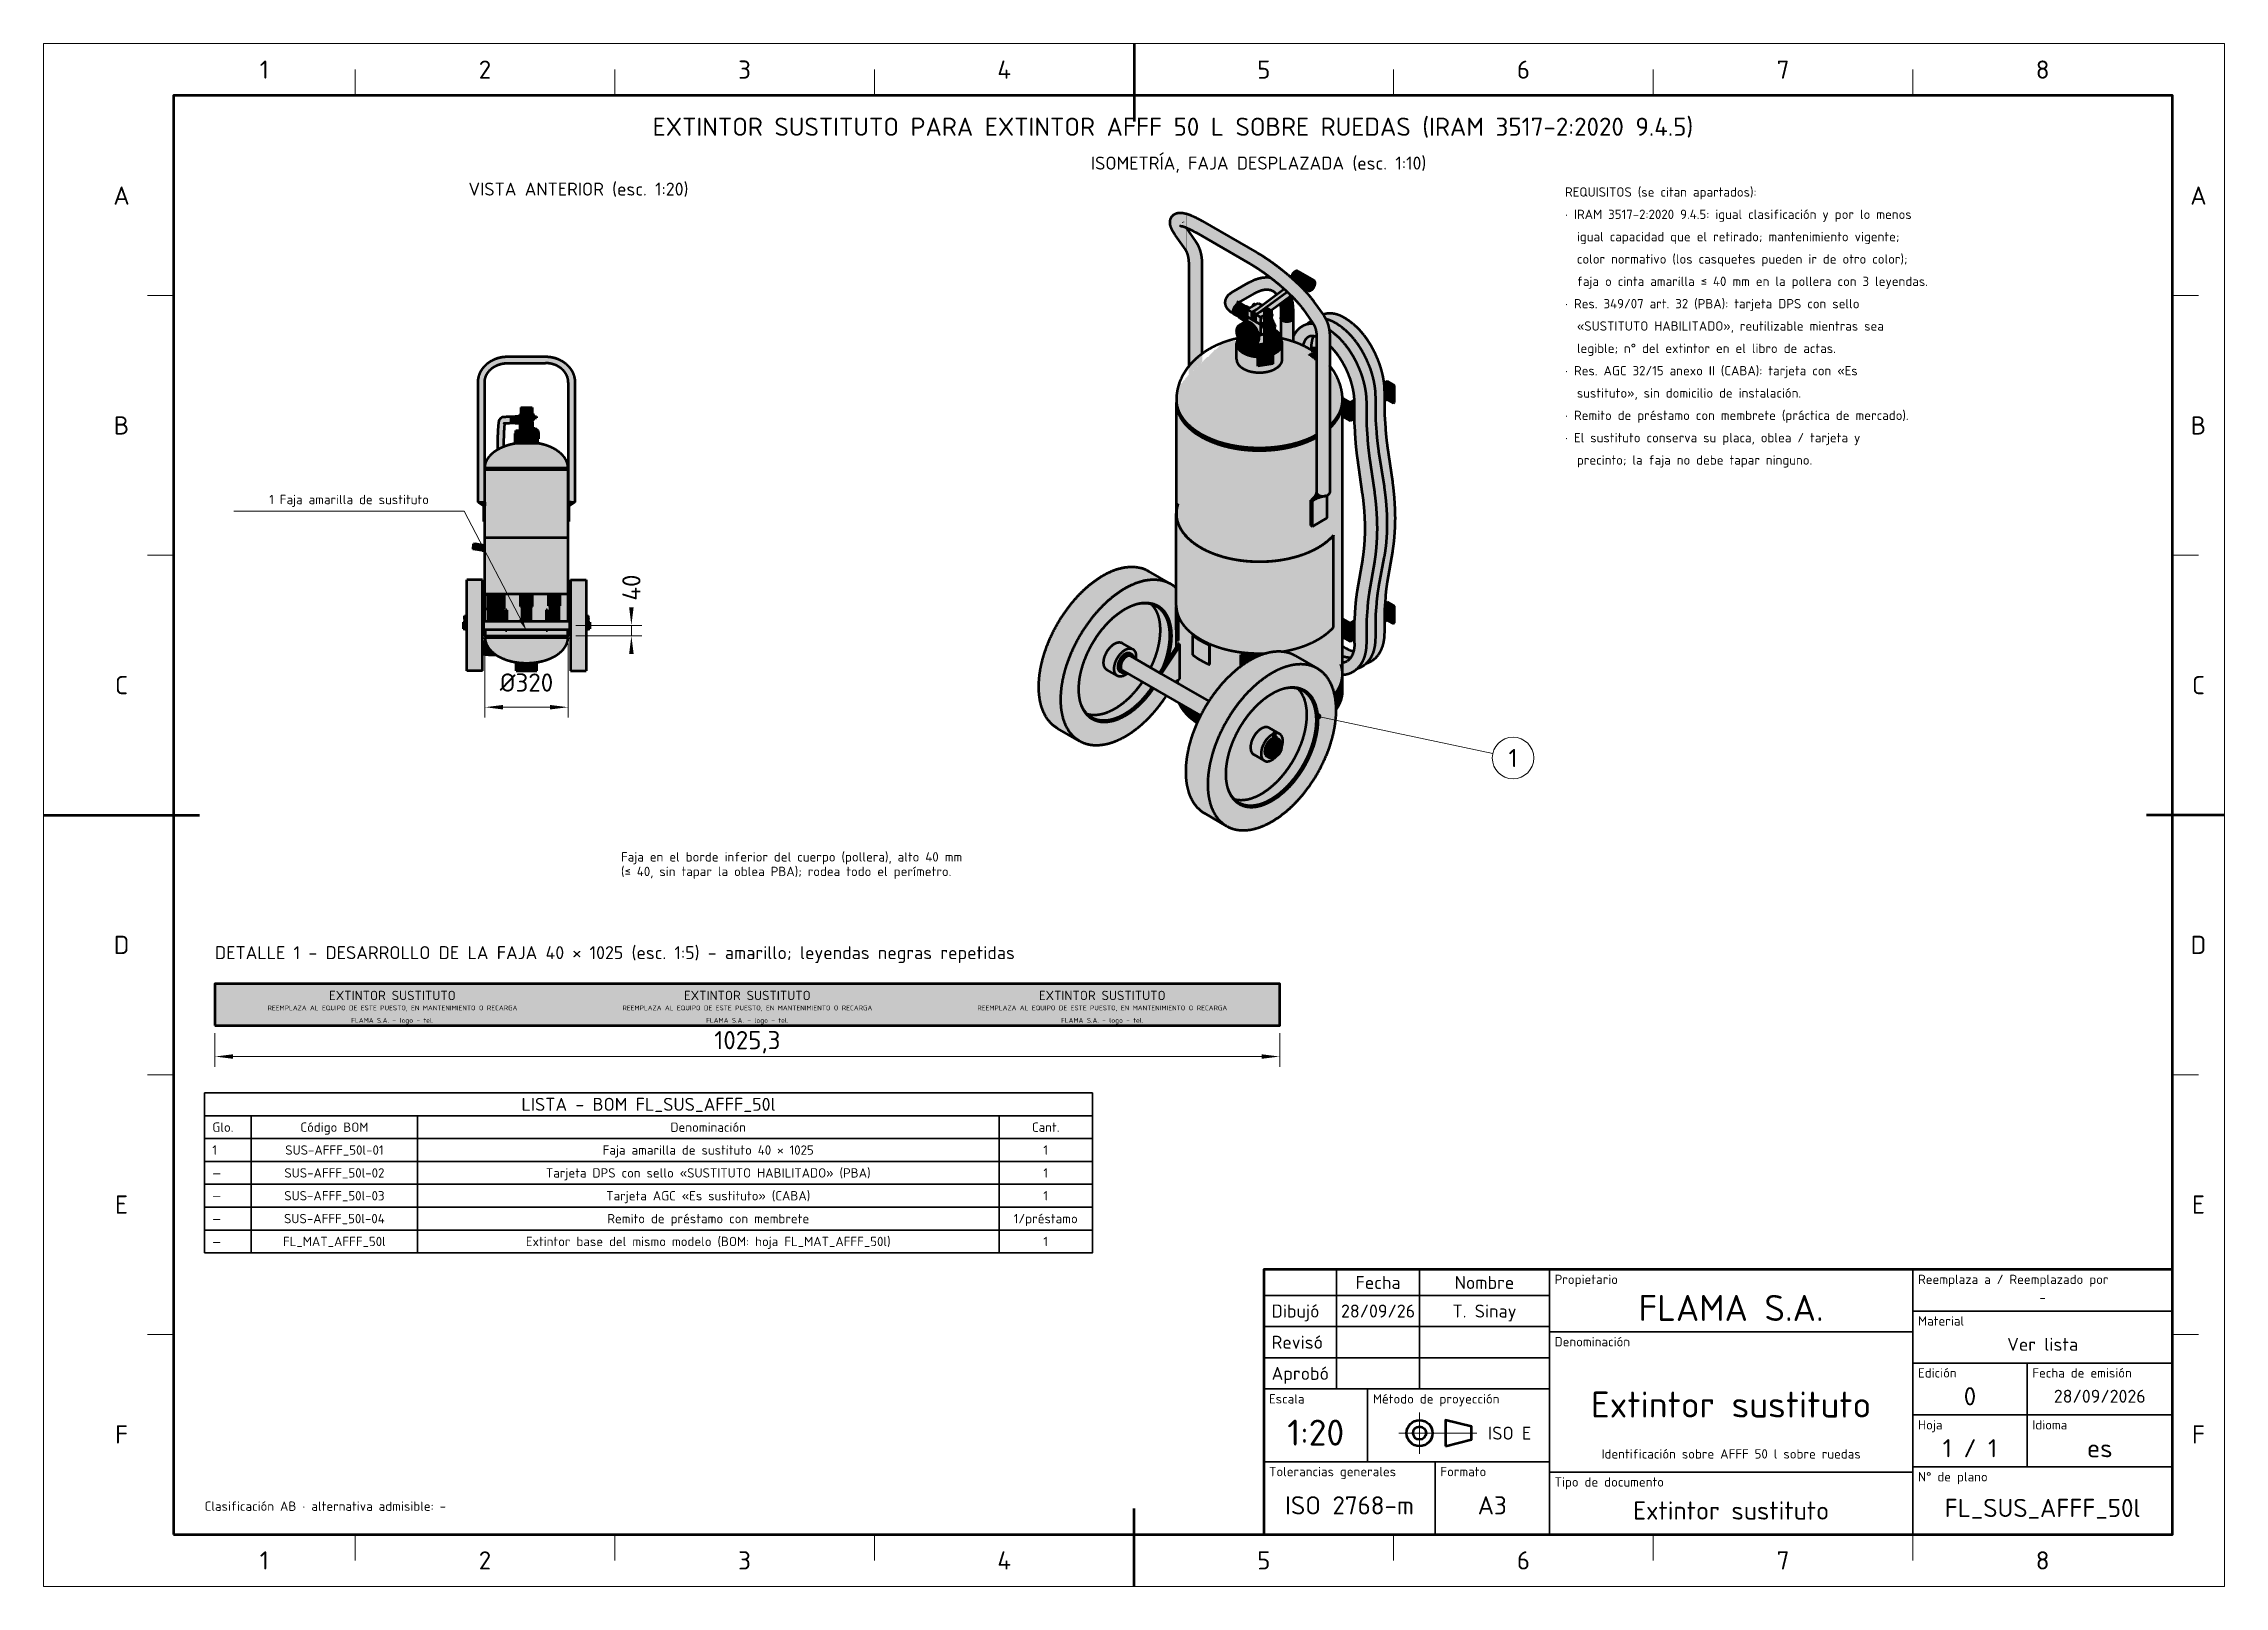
# Paper-space layout 'Lamina' of a CAD drawing. Header units: millimetres. Extents: x 0 to 420, y 0 to 297.
# The model-space entities are those that its viewports show. They can reach past a viewport. Long polylines and large blocks are cut down to what shows.
import ezdxf
from ezdxf.enums import TextEntityAlignment as Align

# ---------------------------------------------------------------- set-up
doc = ezdxf.new("R2010")
doc.units = ezdxf.units.MM
doc.linetypes.add('IRAM-F-TRAZO-PUNTO', pattern=[20, 15, -2, 1, -2])
for name, color, linetype, lineweight in [('01-VISIBLE', 7, 'CONTINUOUS', 70), ('03-EJE', 1, 'IRAM-F-TRAZO-PUNTO', 18), ('04-COTA', 3, 'CONTINUOUS', 18), ('06-TEXTO', 7, 'CONTINUOUS', 25), ('07-RECUADRO', 7, 'CONTINUOUS', 70), ('08-FINA', 5, 'CONTINUOUS', 18), ('10-ROTULO', 7, 'CONTINUOUS', 35), ('11-TEXTO-ROTULO', 7, 'CONTINUOUS', 25), ('13-GRAFICA', 30, 'CONTINUOUS', 18)]:
    doc.layers.add(name, color=color, linetype=linetype, lineweight=lineweight)
doc.styles.add('ISO3098', font='isocpeur.ttf')
doc.dimstyles.new('FLAMA-IRAM', dxfattribs={"dimtxt": 3.5, "dimasz": 3.5, "dimexe": 2, "dimexo": 1.5, "dimgap": 1, "dimtad": 1, "dimdec": 1, "dimtxsty": 'ISO3098', "dimblk": 'IRAM_FLECHA', "dimblk1": 'IRAM_FLECHA', "dimblk2": 'IRAM_FLECHA', "dimcen": 2.5, "dimclrd": 256, "dimclre": 256, "dimclrt": 256, "dimazin": 3, "dimtfac": 1, "dimtmove": 0, "dimatfit": 3, "dimlwd": 18, "dimlwe": 18})

psp = doc.layouts.new('Lamina')

msp = doc.modelspace()

# ---------------------------------------------------------------- texts
at = {"layer": '06-TEXTO', "style": 'ISO3098'}
for s, height, p in [('1', 3.5, (42.5, 292)), ('2', 3.5, (85, 292)), ('3', 3.5, (135, 292)), ('4', 3.5, (185, 292)), ('5', 3.5, (235, 292)), ('6', 3.5, (285, 292)), ('7', 3.5, (335, 292)), ('8', 3.5, (385, 292)), ('EXTINTOR SUSTITUTO PARA EXTINTOR AFFF 50 L SOBRE RUEDAS (IRAM 3517-2:2020 9.4.5)', 3.5, (217.5, 281)), ('ISOMETRÍA, FAJA DESPLAZADA (esc. 1:10)', 2.5, (234, 274)), ('A', 3.5, (15, 267.75)), ('VISTA ANTERIOR (esc. 1:20)', 2.5, (103, 269)), ('A', 3.5, (415, 267.75)), ('B', 3.5, (15, 223.5)), ('B', 3.5, (415, 223.5)), ('C', 3.5, (15, 173.5)), ('C', 3.5, (415, 173.5)), ('1', 3.5, (283, 159.4746)), ('D', 3.5, (15, 123.5)), ('D', 3.5, (415, 123.5)), ('LISTA - BOM FL_SUS_AFFF_50l', 2.5, (116.5, 92.8)), ('Código BOM', 1.8, (56, 88.4)), ('Denominación', 1.8, (128, 88.4)), ('Cant.', 1.8, (193, 88.4)), ('SUS-AFFF_50l-01', 1.8, (56, 84)), ('Faja amarilla de sustituto 40 × 1025', 1.8, (128, 84)), ('1', 1.8, (193, 84)), ('SUS-AFFF_50l-02', 1.8, (56, 79.6)), ('Tarjeta DPS con sello «SUSTITUTO HABILITADO» (PBA)', 1.8, (128, 79.6)), ('1', 1.8, (193, 79.6)), ('SUS-AFFF_50l-03', 1.8, (56, 75.2)), ('Tarjeta AGC «Es sustituto» (CABA)', 1.8, (128, 75.2)), ('1', 1.8, (193, 75.2)), ('E', 3.5, (15, 73.5)), ('SUS-AFFF_50l-04', 1.8, (56, 70.8)), ('Remito de préstamo con membrete', 1.8, (128, 70.8)), ('1/préstamo', 1.8, (193, 70.8)), ('E', 3.5, (415, 73.5)), ('FL_MAT_AFFF_50l', 1.8, (56, 66.4)), ('Extintor base del mismo modelo (BOM: hoja FL_MAT_AFFF_50l)', 1.8, (128, 66.4)), ('1', 1.8, (193, 66.4)), ('F', 3.5, (15, 29.25)), ('F', 3.5, (415, 29.25)), ('1', 3.5, (42.5, 5)), ('2', 3.5, (85, 5)), ('3', 3.5, (135, 5)), ('4', 3.5, (185, 5)), ('5', 3.5, (235, 5)), ('6', 3.5, (285, 5)), ('7', 3.5, (335, 5)), ('8', 3.5, (385, 5))]:
    msp.add_text(s, height=height, dxfattribs=at).set_placement(p, align=Align.MIDDLE_CENTER)
for s, height, p in [('REQUISITOS (se citan apartados):', 1.8, (293, 267)), ('· IRAM 3517-2:2020 9.4.5: igual clasificación y por lo menos', 1.8, (293, 262.7)), ('  igual capacidad que el retirado; mantenimiento vigente;', 1.8, (293, 258.4)), ('  color normativo (los casquetes pueden ir de otro color);', 1.8, (293, 254.1)), ('  faja o cinta amarilla ≤ 40 mm en la pollera con 3 leyendas.', 1.8, (293, 249.8)), ('· Res. 349/07 art. 32 (PBA): tarjeta DPS con sello', 1.8, (293, 245.5)), ('  «SUSTITUTO HABILITADO», reutilizable mientras sea', 1.8, (293, 241.2)), ('  legible; n° del extintor en el libro de actas.', 1.8, (293, 236.9)), ('· Res. AGC 32/15 anexo II (CABA): tarjeta con «Es', 1.8, (293, 232.6)), ('  sustituto», sin domicilio de instalación.', 1.8, (293, 228.3)), ('· Remito de préstamo con membrete (práctica de mercado).', 1.8, (293, 224)), ('· El sustituto conserva su placa, oblea / tarjeta y', 1.8, (293, 219.7)), ('  precinto; la faja no debe tapar ninguno.', 1.8, (293, 215.4)), ('(≤ 40, sin tapar la oblea PBA); rodea todo el perímetro.', 1.8, (111.2, 136.2)), ('Faja en el borde inferior del cuerpo (pollera), alto 40 mm', 1.8, (111.2, 139)), ('DETALLE 1 - DESARROLLO DE LA FAJA 40 × 1025 (esc. 1:5) - amarillo; leyendas negras repetidas', 2.5, (33, 120)), ('Clasificación AB · alternativa admisible: -', 1.8, (31, 14))]:
    msp.add_text(s, height=height, dxfattribs=at).set_placement(p, align=Align.BOTTOM_LEFT)
msp.add_text('1 Faja amarilla de sustituto', height=1.8, dxfattribs=at).set_placement((58.824, 207.8), align=Align.BOTTOM_CENTER)
for s, p in [('Glo.', (32.5, 88.4)), ('1', (32.5, 84)), ('—', (32.5, 79.6)), ('—', (32.5, 75.2)), ('—', (32.5, 70.8)), ('—', (32.5, 66.4))]:
    msp.add_text(s, height=1.8, dxfattribs=at).set_placement(p, align=Align.MIDDLE_LEFT)
at = {"layer": '11-TEXTO-ROTULO', "style": 'ISO3098'}
for s, height, p in [('Fecha', 2.5, (257, 58.5)), ('Nombre', 2.5, (277.5, 58.5)), ('FLAMA S.A.', 5, (325, 53.6)), ('-', 1.8, (385, 55.6)), ('28/09/26', 2.5, (257, 53)), ('T. Sinay', 2.5, (277.5, 53)), ('Ver lista', 2.5, (385, 46.6)), ('0', 3.5, (371, 36.6)), ('28/09/2026', 2.5, (396, 36.6)), ('Extintor sustituto', 5, (325, 35)), ('1:20', 5, (245, 29.6)), ('Identificación sobre AFFF 50 l sobre ruedas', 1.8, (325, 25.5)), ('1 / 1', 3.5, (371, 26.6)), ('es', 3.5, (396, 26.6)), ('ISO 2768-m', 3.5, (251.5, 15.6)), ('A3', 3.5, (279, 15.6)), ('FL_SUS_AFFF_50l', 3.5, (385, 15.1)), ('Extintor sustituto', 3.5, (325, 14.6))]:
    msp.add_text(s, height=height, dxfattribs=at).set_placement(p, align=Align.MIDDLE_CENTER)
for s, p in [('Propietario', (291, 60)), ('Reemplaza a / Reemplazado por', (361, 60)), ('Material', (361, 52)), ('Denominación', (291, 48)), ('Edición', (361, 42)), ('Fecha de emisión', (383, 42)), ('Escala', (236, 37)), ('Método de proyección', (256, 37)), ('Hoja', (361, 32)), ('Idioma', (383, 32)), ('Tolerancias generales', (236, 23)), ('Formato', (269, 23)), ('Tipo de documento', (291, 21)), ('N° de plano', (361, 22))]:
    msp.add_text(s, height=1.8, dxfattribs=at).set_placement(p, align=Align.TOP_LEFT)
for s, p in [('Dibujó', (236.5, 53)), ('Revisó', (236.5, 47)), ('Aprobó', (236.5, 41))]:
    msp.add_text(s, height=2.5, dxfattribs=at).set_placement(p, align=Align.MIDDLE_LEFT)
msp.add_text('ISO E', height=2.5, dxfattribs=at).set_placement((286.5, 29.5), align=Align.MIDDLE_RIGHT)
at = {"layer": '13-GRAFICA', "true_color": 0x191919, "style": 'ISO3098'}
for s, height, p in [('EXTINTOR SUSTITUTO', 1.8, (67.177, 113.76)), ('EXTINTOR SUSTITUTO', 1.8, (135.531, 113.76)), ('EXTINTOR SUSTITUTO', 1.8, (203.8849, 113.76)), ('REEMPLAZA AL EQUIPO DE ESTE PUESTO, EN MANTENIMIENTO O RECARGA', 0.92, (67.177, 111.36)), ('FLAMA S.A. - logo - tel.', 0.92, (67.177, 108.96)), ('REEMPLAZA AL EQUIPO DE ESTE PUESTO, EN MANTENIMIENTO O RECARGA', 0.92, (135.531, 111.36)), ('FLAMA S.A. - logo - tel.', 0.92, (135.531, 108.96)), ('REEMPLAZA AL EQUIPO DE ESTE PUESTO, EN MANTENIMIENTO O RECARGA', 0.92, (203.8849, 111.36)), ('FLAMA S.A. - logo - tel.', 0.92, (203.8849, 108.96))]:
    msp.add_text(s, height=height, dxfattribs=at).set_placement(p, align=Align.MIDDLE_CENTER)

# ---------------------------------------------------------------- blocks, each defined once
blk = doc.blocks.new('IRAM_FLECHA')
blk.add_solid([(0, 0), (-1, 0.125), (-1, -0.125)])

# ---------------------------------------------------------------- dimensions: what is measured, and where the dimension line sits
at = {"layer": '04-COTA'}
msp.add_linear_dim(base=(113.2, 183), p1=(101, 183), p2=(101, 185), angle=90, location=(113.2, 192.2785), dimstyle='FLAMA-IRAM', override={"dimlfac": 20, "dimtmove": 2}, dxfattribs=at).render()
for base, p1, p2, override in [((85, 169.25), (85, 183), (101, 183), {"dimlfac": 20, "dimpost": '%%c<>'}), ((33, 102), (33, 108), (238.0619, 108), {"dimlfac": 5})]:
    msp.add_linear_dim(base=base, p1=p1, p2=p2, dimstyle='FLAMA-IRAM', override=override, dxfattribs=at).render()

# ---------------------------------------------------------------- hatches: boundary and pattern name
at = {"layer": '08-FINA'}
h = msp.add_hatch(color=7, dxfattribs=at)
h.dxf.hatch_style = 1
h.paths.add_polyline_path([(93, 184), (92.1982, 186.4015), (91.489, 186.0314)])
h = msp.add_hatch(color=7, dxfattribs=at)
h.dxf.hatch_style = 1
edge = h.paths.add_edge_path()
edge.add_arc((245.4932, 167.4746), 0.6, 0, 360)
at = {"layer": '13-GRAFICA', "true_color": 0xb21820}
h = msp.add_hatch(color=7, dxfattribs=at)
h.dxf.hatch_style = 1
h.paths.add_polyline_path([(219.9581, 257.3606), (219.7581, 257.4606), (219.7581, 257.6606), (219.4581, 257.8606), (219.4581, 258.0606), (219.2581, 258.1606), (219.2581, 258.3606), (219.0581, 258.4606), (219.0581, 258.6606), (218.7581, 258.8606), (218.7581, 259.0606), (218.5581, 259.1606), (218.5581, 259.3606), (218.3581, 259.4606), (218.3581, 259.6606), (218.2581, 259.6606), (218.2581, 259.7606), (218.0581, 259.8606), (218.0581, 260.0606), (217.8581, 260.1606), (217.7581, 260.5606), (217.5581, 260.6606), (217.5581, 260.8606), (217.4581, 260.8606), (217.4581, 261.0606), (217.3581, 261.0606), (217.3581, 261.2606), (217.2581, 261.2606), (217.2581, 261.4606), (217.1581, 261.4606), (217.1581, 261.8606), (217.0581, 261.8606), (217.0581, 262.1606), (216.9581, 262.1606), (216.9581, 262.9606), (217.0581, 262.9606), (217.0581, 263.1606), (217.1581, 263.1606), (217.1581, 263.4606), (217.2581, 263.4606), (217.3581, 263.8606), (217.4581, 263.8606), (217.5581, 264.0606), (217.9581, 264.1606), (217.9581, 264.2606), (218.3581, 264.2606), (218.3581, 264.3606), (218.6581, 264.3606), (218.6581, 264.4606), (219.7581, 264.3606), (219.7581, 264.2606), (220.0581, 264.2606), (220.0581, 261.5606), (220.0581, 261.4606), (220.0581, 257.0606)])
h = msp.add_hatch(color=7, dxfattribs=at)
h.dxf.hatch_style = 1
h.paths.add_polyline_path([(220.1581, 264.2606), (220.1581, 264.1606), (220.1581, 261.5606), (220.0581, 261.5606), (220.0581, 264.2606)])
h = msp.add_hatch(color=7, dxfattribs=at)
h.dxf.hatch_style = 1
h.paths.add_polyline_path([(220.0581, 257.0606), (220.0581, 261.4606), (220.1581, 261.4606), (220.1581, 256.7606)])
h = msp.add_hatch(color=7, dxfattribs=at)
h.dxf.hatch_style = 1
h.paths.add_polyline_path([(220.7581, 264.0606), (220.7581, 263.9606), (220.9581, 263.9606), (220.9581, 263.8606), (221.2581, 263.8606), (221.2581, 263.7606), (221.4581, 263.7606), (221.4581, 263.6606), (221.7581, 263.6606), (221.8581, 263.4606), (222.0581, 263.4606), (222.0581, 263.3606), (222.2581, 263.3606), (222.2581, 263.2606), (222.4581, 263.2606), (222.4581, 263.1606), (222.6581, 263.1606), (222.6581, 263.0606), (223.2581, 262.8606), (223.3581, 262.6606), (223.9581, 262.4606), (224.0581, 262.2606), (224.6581, 262.0606), (224.7581, 261.8606), (225.1581, 261.7606), (225.2581, 261.5606), (225.4581, 261.5606), (225.4581, 261.4606), (225.8581, 261.3606), (225.9581, 261.1606), (226.5581, 260.9606), (226.6581, 260.7606), (227.2581, 260.5606), (227.3581, 260.3606), (227.5581, 260.3606), (227.5581, 260.2606), (227.7581, 260.2606), (227.8581, 260.0606), (228.4581, 259.8606), (228.5581, 259.6606), (229.1581, 259.4606), (229.2581, 259.2606), (229.6581, 259.1606), (229.7581, 258.9606), (230.3581, 258.7606), (230.4581, 258.5606), (230.6581, 258.5606), (230.6581, 258.4606), (231.0581, 258.3606), (231.1581, 258.1606), (231.7581, 257.9606), (231.8581, 257.7606), (232.2581, 257.6606), (232.3581, 257.4606), (232.5581, 257.4606), (232.5581, 257.3606), (232.9581, 257.2606), (233.0581, 257.0606), (233.6581, 256.8606), (233.7581, 256.6606), (233.9581, 256.6606), (234.0581, 256.4606), (234.4581, 256.3606), (234.4581, 256.2606), (234.7581, 256.1606), (234.8581, 255.9606), (235.2581, 255.8606), (235.3581, 255.6606), (235.5581, 255.6606), (235.6581, 255.4606), (235.8581, 255.4606), (236.0581, 255.1606), (236.2581, 255.1606), (236.3581, 254.9606), (236.5581, 254.9606), (236.7581, 254.6606), (236.9581, 254.6606), (237.0581, 254.4606), (237.2581, 254.4606), (237.2581, 254.3606), (237.3581, 254.3606), (237.4581, 254.1606), (237.6581, 254.1606), (237.9581, 253.7606), (238.1581, 253.7606), (238.1581, 253.6606), (238.2581, 253.6606), (238.3581, 253.4606), (238.5581, 253.4606), (238.8581, 253.0606), (239.0581, 253.0606), (239.5581, 252.4606), (239.7581, 252.4606), (240.2581, 251.8606), (240.4581, 251.8606), (240.4581, 251.7606), (240.5581, 251.7606), (241.6581, 250.5606), (241.8581, 250.5606), (241.8581, 250.4606), (242.5581, 249.8606), (242.5581, 249.6606), (243.7581, 248.5606), (243.7581, 248.3606), (244.0581, 248.1606), (244.0581, 247.9606), (244.4581, 247.6606), (244.4581, 247.4606), (244.5581, 247.4606), (244.5581, 247.3606), (244.7581, 247.2606), (244.7581, 247.0606), (245.0581, 246.8606), (245.0581, 246.6606), (245.2581, 246.5606), (245.2581, 246.3606), (245.4581, 246.2606), (245.4581, 246.0606), (245.7581, 245.8606), (245.7581, 245.6606), (245.9581, 245.5606), (245.9581, 245.3606), (246.1581, 245.2606), (246.1581, 245.0606), (246.4581, 244.8606), (246.5581, 244.4606), (246.7581, 244.3606), (246.7581, 244.1606), (246.8581, 244.1606), (246.8581, 243.9606), (246.9581, 243.9606), (246.9581, 243.7606), (247.0581, 243.7606), (247.0581, 243.5606), (247.1581, 243.5606), (247.1581, 243.3606), (247.2581, 243.3606), (247.2581, 242.9606), (247.3581, 242.9606), (247.4581, 242.2606), (247.5581, 242.2606), (247.5581, 241.5606), (247.6581, 241.5606), (247.6581, 210.3606), (247.5581, 210.3606), (247.3581, 210.0606), (247.1581, 210.0606), (247.1581, 205.6606), (247.0581, 205.6606), (247.0581, 205.5606), (246.8581, 205.5606), (246.8581, 205.4606), (246.6581, 205.4606), (246.5581, 205.2606), (245.9581, 205.0606), (245.8581, 204.8606), (245.4581, 204.7606), (245.3581, 204.5606), (244.7581, 204.3606), (244.7581, 204.2606), (244.4581, 204.1606), (244.4581, 204.0606), (244.0581, 204.1606), (244.0581, 209.1606), (244.1581, 209.1606), (244.1581, 209.3606), (244.3581, 209.4606), (244.3581, 209.6606), (244.6581, 209.8606), (244.6581, 210.0606), (244.8581, 210.1606), (244.8581, 210.3606), (244.9581, 210.3606), (245.0581, 210.6606), (245.1581, 210.6606), (245.1581, 241.2606), (245.0581, 241.2606), (245.0581, 241.7606), (244.9581, 241.7606), (244.8581, 242.4606), (244.7581, 242.4606), (244.7581, 242.6606), (244.6581, 242.6606), (244.4581, 243.2606), (244.3581, 243.2606), (244.2581, 243.5606), (244.0581, 243.6606), (244.0581, 243.8606), (243.7581, 244.0606), (243.7581, 244.2606), (243.5581, 244.3606), (243.5581, 244.5606), (243.3581, 244.6606), (243.3581, 244.8606), (243.0581, 245.0606), (243.0581, 245.2606), (242.9581, 245.2606), (242.8581, 245.5606), (242.6581, 245.6606), (242.6581, 245.8606), (242.2581, 246.1606), (242.2581, 246.3606), (241.8581, 246.6606), (241.8581, 246.8606), (241.1581, 247.4606), (241.1581, 247.6606), (241.0581, 247.6606), (239.4581, 249.3606), (239.2581, 249.3606), (238.5581, 250.1606), (238.3581, 250.1606), (237.8581, 250.7606), (237.6581, 250.7606), (237.2581, 251.2606), (237.0581, 251.2606), (236.7581, 251.6606), (236.5581, 251.6606), (236.3581, 251.9606), (236.1581, 251.9606), (235.8581, 252.3606), (235.6581, 252.3606), (235.5581, 252.5606), (235.3581, 252.5606), (235.1581, 252.8606), (234.9581, 252.8606), (234.8581, 253.0606), (234.6581, 253.0606), (234.5581, 253.2606), (234.3581, 253.2606), (234.1581, 253.5606), (233.9581, 253.5606), (233.8581, 253.7606), (233.4581, 253.8606), (233.4581, 253.9606), (233.1581, 254.0606), (233.0581, 254.2606), (232.8581, 254.2606), (232.8581, 254.3606), (232.6581, 254.3606), (232.5581, 254.5606), (232.1581, 254.6606), (232.0581, 254.8606), (231.6581, 254.9606), (231.5581, 255.1606), (231.3581, 255.1606), (231.3581, 255.2606), (230.9581, 255.3606), (230.8581, 255.5606), (230.2581, 255.7606), (230.1581, 255.9606), (229.5581, 256.1606), (229.4581, 256.3606), (229.0581, 256.4606), (228.9581, 256.6606), (228.7581, 256.6606), (228.7581, 256.7606), (228.3581, 256.8606), (228.2581, 257.0606), (227.6581, 257.2606), (227.5581, 257.4606), (226.9581, 257.6606), (226.8581, 257.8606), (226.6581, 257.8606), (226.6581, 257.9606), (226.4581, 257.9606), (226.3581, 258.1606), (225.7581, 258.3606), (225.6581, 258.5606), (225.0581, 258.7606), (224.9581, 258.9606), (224.3581, 259.1606), (224.2581, 259.3606), (224.0581, 259.3606), (224.0581, 259.4606), (223.8581, 259.4606), (223.7581, 259.6606), (223.1581, 259.8606), (223.0581, 260.0606), (222.4581, 260.2606), (222.3581, 260.4606), (222.1581, 260.4606), (222.1581, 260.5606), (221.5581, 260.7606), (221.4581, 260.9606), (221.2581, 260.9606), (221.2581, 261.0606), (221.0581, 261.0606), (221.0581, 261.1606), (220.8581, 261.1606), (220.8581, 261.2606), (220.6581, 261.2606), (220.6581, 261.3606), (220.4581, 261.3606), (220.4581, 261.4606), (220.1581, 261.4606), (220.1581, 261.5606), (220.1581, 264.1606)])
h = msp.add_hatch(color=7, dxfattribs=at)
h.dxf.hatch_style = 1
h.paths.add_polyline_path([(220.5581, 255.7606), (220.4581, 255.7606), (220.3581, 256.4606), (220.2581, 256.4606), (220.2581, 256.7606), (220.1581, 256.7606), (220.1581, 261.4606), (220.2581, 261.1606), (220.4581, 261.0606), (220.4581, 260.8606), (220.7581, 260.6606), (220.7581, 260.4606), (220.8581, 260.4606), (220.9581, 260.1606), (221.1581, 260.0606), (221.1581, 259.8606), (221.2581, 259.8606), (221.2581, 259.7606), (221.4581, 259.6606), (221.4581, 259.4606), (221.6581, 259.3606), (221.6581, 259.1606), (221.9581, 258.9606), (221.9581, 258.7606), (222.0581, 258.7606), (222.0581, 258.5606), (222.1581, 258.5606), (222.1581, 258.3606), (222.2581, 258.3606), (222.2581, 258.1606), (222.3581, 258.1606), (222.3581, 257.9606), (222.4581, 257.9606), (222.4581, 257.7606), (222.5581, 257.7606), (222.5581, 257.5606), (222.6581, 257.5606), (222.6581, 257.2606), (222.7581, 257.2606), (222.7581, 256.9606), (222.8581, 256.9606), (222.8581, 256.5606), (222.9581, 256.5606), (222.9581, 256.1606), (223.0581, 256.1606), (223.0581, 254.9606), (223.1581, 254.9606), (223.1581, 235.6606), (223.0581, 235.6606), (222.7581, 235.2606), (222.5581, 235.2606), (222.5581, 235.1606), (222.4581, 235.1606), (221.2581, 233.8606), (221.0581, 233.8606), (220.6581, 233.3606), (220.5581, 233.3606)])
at = {"layer": '13-GRAFICA', "true_color": 0x202020}
h = msp.add_hatch(color=7, dxfattribs=at)
h.dxf.hatch_style = 1
h.paths.add_polyline_path([(227.8581, 246.0606), (227.7581, 246.5606), (227.6581, 246.5606), (227.6581, 247.1606), (227.5581, 247.1606), (227.7581, 248.0606), (227.8581, 248.0606), (227.8581, 248.2606), (228.1581, 248.4606), (228.1581, 248.6606), (228.3581, 248.6606), (228.5581, 248.9606), (228.7581, 248.9606), (228.8581, 249.1606), (229.2581, 249.2606), (229.3581, 249.4606), (229.7581, 249.5606), (229.8581, 249.7606), (230.0581, 249.7606), (230.0581, 249.8606), (230.4581, 249.9606), (230.5581, 250.1606), (230.9581, 250.2606), (231.0581, 250.4606), (231.6581, 250.6606), (231.7581, 250.8606), (231.9581, 250.8606), (231.9581, 250.9606), (232.1581, 250.9606), (232.1581, 251.0606), (232.3581, 251.0606), (232.3581, 251.1606), (232.6581, 251.1606), (232.6581, 251.2606), (232.8581, 251.2606), (232.8581, 251.3606), (233.0581, 251.3606), (233.0581, 251.4606), (233.2581, 251.4606), (233.2581, 251.5606), (233.5581, 251.5606), (233.5581, 251.6606), (233.7581, 251.6606), (233.7581, 251.7606), (234.2581, 251.7606), (234.2581, 251.8606), (235.5581, 251.9606), (235.5581, 252.0606), (235.6581, 252.0606), (235.6581, 251.9606), (236.2581, 251.9606), (236.2581, 251.8606), (236.4581, 251.8606), (236.5581, 251.6606), (236.7581, 251.6606), (237.0581, 251.2606), (237.2581, 251.2606), (237.6581, 250.7606), (237.8581, 250.7606), (238.3581, 250.1606), (238.5581, 250.1606), (238.5581, 250.0606), (238.8581, 249.8606), (238.7581, 249.5606), (238.5581, 249.5606), (238.4581, 249.3606), (238.2581, 249.3606), (238.0581, 249.0606), (237.8581, 249.0606), (237.8581, 248.9606), (237.7581, 248.9606), (237.6581, 248.7606), (237.4581, 248.7606), (237.4581, 248.6606), (237.3581, 248.6606), (237.3581, 248.8606), (237.2581, 248.8606), (237.0581, 249.1606), (236.8581, 249.1606), (236.8581, 249.2606), (236.5581, 249.3606), (236.4581, 249.5606), (235.2581, 249.6606), (235.2581, 249.5606), (234.2581, 249.4606), (234.2581, 249.3606), (234.0581, 249.3606), (234.0581, 249.2606), (233.8581, 249.2606), (233.8581, 249.1606), (233.6581, 249.1606), (233.6581, 249.0606), (233.3581, 249.0606), (233.3581, 248.9606), (233.1581, 248.9606), (233.0581, 248.7606), (232.4581, 248.5606), (232.3581, 248.3606), (232.1581, 248.3606), (232.1581, 248.2606), (231.9581, 248.2606), (231.8581, 248.0606), (231.2581, 247.8606), (231.1581, 247.6606), (230.5581, 247.4606), (230.4581, 247.2606), (230.2581, 247.2606), (230.2581, 246.9606), (229.9581, 246.9606), (229.8581, 246.7606), (229.6581, 246.7606), (229.5581, 246.4606), (229.3581, 246.3606), (229.2581, 245.9606), (229.1581, 245.9606), (229.1581, 245.5606), (229.0581, 245.5606), (229.1581, 245.0606), (228.8581, 245.1606), (228.7581, 245.3606), (228.5581, 245.3606), (228.5581, 245.4606)])
at = {"layer": '13-GRAFICA', "true_color": 0xb21820}
h = msp.add_hatch(color=7, dxfattribs=at)
h.dxf.hatch_style = 1
h.paths.add_polyline_path([(240.4581, 252.6606), (240.5581, 252.6606), (240.9581, 253.1606), (241.4581, 253.2606), (241.4581, 253.1606), (242.0581, 252.9606), (242.1581, 252.7606), (242.7581, 252.5606), (242.8581, 252.3606), (243.4581, 252.1606), (243.5581, 251.9606), (244.1581, 251.7606), (244.2581, 251.5606), (244.6581, 251.4606), (244.6581, 251.3606), (244.8581, 251.2606), (244.8581, 250.4606), (244.7581, 250.4606), (244.7581, 250.1606), (244.5581, 250.0606), (244.5581, 249.8606), (244.4581, 249.8606), (244.2581, 249.5606), (244.0581, 249.5606), (244.0581, 249.4606), (243.5581, 249.4606), (243.5581, 249.5606), (242.9581, 249.7606), (242.9581, 249.8606), (242.6581, 249.9606), (242.6581, 250.0606), (242.2581, 250.0606), (242.2581, 250.1606), (242.1581, 250.1606), (241.8581, 250.5606), (241.6581, 250.5606), (240.4581, 251.8606), (240.2581, 251.8606)])
h = msp.add_hatch(color=7, dxfattribs=at)
h.dxf.hatch_style = 1
h.paths.add_polyline_path([(232.8581, 245.3606), (233.0581, 245.3606), (233.2581, 245.6606), (233.4581, 245.6606), (233.5581, 245.8606), (233.7581, 245.8606), (233.9581, 246.1606), (234.1581, 246.1606), (234.3581, 246.4606), (234.5581, 246.4606), (234.7581, 246.7606), (234.9581, 246.7606), (235.1581, 247.0606), (235.3581, 247.0606), (235.3581, 247.1606), (235.4581, 247.1606), (235.5581, 247.3606), (235.7581, 247.3606), (235.9581, 247.6606), (236.1581, 247.6606), (236.2581, 247.8606), (236.4581, 247.8606), (236.6581, 248.1606), (236.8581, 248.1606), (237.0581, 248.4606), (237.2581, 248.4606), (237.4581, 248.7606), (237.6581, 248.7606), (237.8581, 249.0606), (238.0581, 249.0606), (238.2581, 249.3606), (238.4581, 249.3606), (238.4581, 249.4606), (238.7581, 249.5606), (238.8581, 249.7606), (238.9581, 249.7606), (239.2581, 249.3606), (239.4581, 249.3606), (239.4581, 249.2606), (240.2581, 248.5606), (240.2581, 248.4606), (239.9581, 248.3606), (239.7581, 248.0606), (239.5581, 248.0606), (239.3581, 247.7606), (239.1581, 247.7606), (238.9581, 247.4606), (238.7581, 247.4606), (238.5581, 247.1606), (238.3581, 247.1606), (238.3581, 247.0606), (238.0581, 246.9606), (237.8581, 246.6606), (237.6581, 246.6606), (237.4581, 246.3606), (237.2581, 246.3606), (237.0581, 246.0606), (236.8581, 246.0606), (236.6581, 245.7606), (236.2581, 245.6606), (236.2581, 245.7606), (236.0581, 245.7606), (235.9581, 245.9606), (235.4581, 246.0606), (235.4581, 245.9606), (235.2581, 245.9606), (235.1581, 245.7606), (234.7581, 245.6606), (234.6581, 245.4606), (234.4581, 245.4606), (234.4581, 245.3606), (234.0581, 245.2606), (233.9581, 245.0606), (233.5581, 244.9606), (233.5581, 244.8606), (233.4581, 244.8606), (233.4581, 243.8606), (233.0581, 244.0606)])
at = {"layer": '13-GRAFICA', "true_color": 0x202020}
h = msp.add_hatch(color=7, dxfattribs=at)
h.dxf.hatch_style = 1
h.paths.add_polyline_path([(238.1581, 246.2606), (238.1581, 246.9606), (238.2581, 246.9606), (238.3581, 247.1606), (238.5581, 247.1606), (238.7581, 247.4606), (238.9581, 247.4606), (239.1581, 247.7606), (239.3581, 247.7606), (239.5581, 248.0606), (239.7581, 248.0606), (239.9581, 248.3606), (240.1581, 248.3606), (240.2581, 247.8606), (240.3581, 247.8606), (240.3581, 247.5606), (240.4581, 247.5606), (240.4581, 246.7606), (240.5581, 246.7606), (240.6581, 243.9606), (240.5581, 243.9606), (240.2581, 243.5606), (239.9581, 243.5606), (239.9581, 243.4606), (238.9581, 243.4606), (238.9581, 243.5606), (238.6581, 243.5606), (238.6581, 243.6606), (238.2581, 243.9606), (238.2581, 246.2606)])
at = {"layer": '13-GRAFICA', "true_color": 0xcba23e}
h = msp.add_hatch(color=7, dxfattribs=at)
h.dxf.hatch_style = 1
h.paths.add_polyline_path([(229.4581, 244.7606), (229.4581, 244.8606), (229.1581, 245.0606), (229.0581, 245.5606), (229.1581, 245.5606), (229.1581, 245.9606), (229.2581, 245.9606), (229.2581, 246.1606), (229.3581, 246.1606), (229.3581, 246.3606), (229.5581, 246.4606), (229.6581, 246.7606), (229.8581, 246.7606), (229.9581, 246.9606), (230.2581, 246.9606), (230.2581, 247.0606), (230.3581, 247.0606), (230.3581, 246.9606), (230.6581, 246.9606), (230.7581, 246.7606), (231.3581, 246.5606), (231.2581, 246.3606), (231.0581, 246.3606), (230.9581, 246.1606), (230.7581, 246.1606), (230.6581, 245.8606), (230.4581, 245.7606), (230.4581, 245.5606), (230.3581, 245.5606), (230.3581, 245.3606), (230.2581, 245.3606), (230.2581, 245.0606), (230.1581, 245.0606), (230.1581, 244.4606), (229.9581, 244.4606), (229.8581, 244.6606)])
h = msp.add_hatch(color=7, dxfattribs=at)
h.dxf.hatch_style = 1
h.paths.add_polyline_path([(231.0581, 243.8606), (230.4581, 244.0606), (230.4581, 244.1606), (230.2581, 244.2606), (230.2581, 244.4606), (230.1581, 244.4606), (230.1581, 245.0606), (230.2581, 245.0606), (230.2581, 245.3606), (230.3581, 245.3606), (230.4581, 245.7606), (230.6581, 245.8606), (230.7581, 246.1606), (230.9581, 246.1606), (230.9581, 246.2606), (231.2581, 246.3606), (231.2581, 246.4606), (231.6581, 246.4606), (231.6581, 246.3606), (231.7581, 246.3606), (231.7581, 246.0606), (231.7581, 245.8606), (231.7581, 243.4606), (231.3581, 243.4606), (231.3581, 243.6606), (231.1581, 243.6606)])
h = msp.add_hatch(color=7, dxfattribs=at)
h.dxf.hatch_style = 1
h.paths.add_polyline_path([(231.8581, 246.3606), (231.8581, 246.2606), (232.0581, 246.2606), (232.0581, 246.1606), (232.0581, 246.0606), (231.7581, 246.0606), (231.7581, 246.3606)])
h = msp.add_hatch(color=7, dxfattribs=at)
h.dxf.hatch_style = 1
h.paths.add_polyline_path([(231.7581, 243.4606), (231.7581, 245.8606), (231.9581, 245.8606), (232.0581, 246.0606), (232.0581, 243.4606)])
at = {"layer": '13-GRAFICA', "true_color": 0xd6d9de}
h = msp.add_hatch(color=7, dxfattribs=at)
h.dxf.hatch_style = 1
h.paths.add_polyline_path([(231.9581, 245.9606), (231.9581, 245.8606), (231.7581, 245.8606), (231.7581, 246.0606), (232.0581, 246.0606), (232.0581, 245.9606)])
at = {"layer": '13-GRAFICA', "true_color": 0xcba23e}
h = msp.add_hatch(color=7, dxfattribs=at)
h.dxf.hatch_style = 1
h.paths.add_polyline_path([(232.4581, 246.1606), (232.5581, 246.3606), (233.1581, 246.5606), (233.2581, 246.7606), (233.4581, 246.7606), (233.4581, 246.8606), (233.6581, 246.8606), (233.6581, 246.9606), (233.8581, 246.9606), (233.8581, 247.0606), (234.6581, 246.6606), (234.6581, 246.5606), (234.3581, 246.4606), (234.1581, 246.1606), (233.9581, 246.1606), (233.7581, 245.8606), (233.5581, 245.8606), (233.5581, 245.7606), (233.2581, 245.6606), (233.0581, 245.3606), (232.8581, 245.3606), (232.8581, 245.1606), (232.9581, 245.1606), (232.9581, 244.3606), (233.0581, 244.3606), (233.0581, 244.0606), (233.3581, 243.9606), (233.3581, 243.8606), (233.4581, 243.8606), (233.4581, 244.8606), (233.7581, 244.9606), (233.7581, 245.0606), (233.9581, 245.0606), (234.0581, 245.2606), (234.6581, 245.4606), (234.7581, 245.6606), (234.8581, 245.6856), (234.8581, 243.1606), (234.8581, 242.3606), (234.8581, 239.276), (234.6581, 239.2606), (234.6581, 239.1606), (234.0581, 239.1606), (234.0581, 239.0606), (233.2581, 239.0606), (233.2581, 239.1606), (233.6581, 239.2606), (233.6581, 239.3606), (233.9581, 239.5606), (234.0581, 240.1606), (234.1581, 240.1606), (234.1581, 240.6606), (234.0581, 240.6606), (234.0581, 241.1606), (233.9581, 241.1606), (233.9581, 241.3606), (233.8581, 241.3606), (233.8581, 241.6606), (233.7581, 241.6606), (233.6581, 242.0606), (233.4581, 242.1606), (233.4581, 242.3606), (232.9581, 242.7606), (232.9581, 242.9606), (232.7581, 242.9606), (232.5581, 243.2606), (232.0581, 243.3606), (232.0581, 243.4606), (232.0581, 246.0606), (232.0581, 246.1606)])
at = {"layer": '13-GRAFICA', "true_color": 0xd6d9de}
h = msp.add_hatch(color=7, dxfattribs=at)
h.dxf.hatch_style = 1
h.paths.add_polyline_path([(233.0581, 246.8606), (233.3581, 246.8606), (233.1581, 246.5606), (232.9581, 246.5606), (232.9581, 246.4606), (232.8581, 246.4606)])
at = {"layer": '13-GRAFICA', "true_color": 0xcba23e}
h = msp.add_hatch(color=7, dxfattribs=at)
h.dxf.hatch_style = 1
h.paths.add_polyline_path([(235.1581, 245.7606), (235.2581, 245.9606), (235.7581, 246.0606), (235.7581, 245.9606), (235.9581, 245.9606), (236.0581, 245.7606), (236.4581, 245.6606), (236.4581, 245.5606), (236.5581, 245.5606), (236.5581, 244.9606), (236.2581, 245.0606), (236.2581, 245.1606), (236.0581, 245.1606), (236.0581, 245.0606), (235.7581, 244.8606), (235.7581, 244.4606), (236.0581, 244.3606), (236.0581, 244.2606), (236.4581, 244.2606), (236.4581, 244.3606), (236.5581, 244.3606), (236.5581, 243.9606), (236.5581, 242.8606), (236.2581, 242.9606), (236.2581, 243.0606), (236.3581, 243.0606), (236.3581, 243.7606), (236.2581, 243.7606), (236.1581, 243.9606), (235.9581, 243.9606), (235.9581, 244.0606), (235.5581, 243.9606), (235.5581, 244.0606), (235.3581, 244.0606), (235.2581, 244.2606), (234.9581, 244.2606), (234.9581, 243.9606), (235.2581, 243.8606), (235.2581, 243.6606), (235.1581, 243.6606), (235.1581, 243.4606), (235.0581, 243.4606), (234.9581, 243.1606), (234.8581, 243.1606), (234.8581, 245.6856)])
at = {"layer": '13-GRAFICA', "true_color": 0xd6d9de}
h = msp.add_hatch(color=7, dxfattribs=at)
h.dxf.hatch_style = 1
h.paths.add_polyline_path([(234.8581, 243.1606), (234.9581, 243.1606), (234.9581, 243.3606), (235.0581, 243.3606), (235.1581, 243.6606), (235.2581, 243.6606), (235.2581, 243.8606), (234.9581, 243.9606), (234.9581, 244.2606), (235.2581, 244.2606), (235.2581, 244.1606), (235.5581, 244.0606), (235.5581, 243.9606), (235.9581, 244.0606), (235.9581, 243.9606), (236.1581, 243.9606), (236.1581, 243.8606), (236.3581, 243.7606), (236.3581, 243.0606), (236.0581, 243.0606), (236.0581, 243.6606), (235.9581, 243.6606), (235.9581, 243.7606), (235.5581, 243.6606), (235.5581, 243.5606), (235.3581, 243.4606), (235.3581, 243.2606), (235.1581, 243.1606), (235.1581, 242.4606), (235.4581, 242.3606), (235.4581, 242.4606), (235.6581, 242.4606), (235.6581, 242.5606), (235.8581, 242.6606), (235.8581, 242.5606), (236.0581, 242.5606), (235.8581, 242.2606), (235.6581, 242.2606), (235.6581, 242.1606), (235.0581, 242.1606), (235.0581, 242.2606), (234.8581, 242.3606)])
at = {"layer": '13-GRAFICA', "true_color": 0xcba23e}
h = msp.add_hatch(color=7, dxfattribs=at)
h.dxf.hatch_style = 1
h.paths.add_polyline_path([(235.1581, 243.1606), (235.3581, 243.2606), (235.3581, 243.4606), (235.4581, 243.4606), (235.5581, 243.6606), (235.9581, 243.7606), (235.9581, 243.6606), (236.0581, 243.6606), (236.0581, 243.1606), (235.8581, 243.1606), (235.8581, 243.2606), (235.5581, 243.1606), (235.5581, 242.7606), (235.7581, 242.7606), (235.7581, 242.5606), (235.4581, 242.4606), (235.4581, 242.3606), (235.2581, 242.3606), (235.2581, 242.4606), (235.1581, 242.4606)])
at = {"layer": '13-GRAFICA', "true_color": 0xd6d9de}
h = msp.add_hatch(color=7, dxfattribs=at)
h.dxf.hatch_style = 1
h.paths.add_polyline_path([(235.7581, 244.4606), (235.7581, 244.8606), (235.8581, 244.8606), (236.0581, 245.1606), (236.2581, 245.1606), (236.2581, 245.0606), (236.4581, 245.0606), (236.4581, 244.9606), (236.6581, 244.8606), (236.6581, 244.4606), (236.5581, 244.4606), (236.4581, 244.2606), (236.0581, 244.2606), (236.0581, 244.3606), (235.8581, 244.3606), (235.8581, 244.4606)])
at = {"layer": '13-GRAFICA', "true_color": 0xcba23e}
h = msp.add_hatch(color=7, dxfattribs=at)
h.dxf.hatch_style = 1
h.paths.add_polyline_path([(236.6581, 243.9606), (236.6581, 243.7606), (236.7581, 243.7606), (236.7581, 243.5606), (236.8581, 243.5606), (236.8581, 243.3606), (236.9581, 243.3606), (236.9581, 243.1606), (237.0581, 243.1606), (237.0581, 242.9606), (237.1581, 242.9606), (237.1581, 242.6606), (237.2581, 242.6606), (237.2581, 242.4606), (237.0581, 242.3606), (237.0581, 239.8606), (236.8581, 239.8606), (236.7581, 239.6606), (236.5581, 239.6606), (236.5581, 242.4606), (236.5581, 242.8606), (236.5581, 243.9606)])
at = {"layer": '13-GRAFICA', "true_color": 0x202020}
h = msp.add_hatch(color=7, dxfattribs=at)
h.dxf.hatch_style = 1
h.paths.add_polyline_path([(242.7581, 237.5606), (242.6581, 237.7606), (242.4581, 237.7606), (242.3581, 237.9606), (242.1581, 237.9606), (241.9581, 238.2606), (241.7581, 238.2606), (241.5581, 238.5606), (241.3581, 238.5606), (241.1581, 238.8606), (240.9581, 238.8606), (240.7581, 239.1606), (240.5581, 239.1606), (240.4581, 239.3606), (240.2581, 239.3606), (240.0581, 239.6606), (239.5581, 239.7606), (239.5581, 239.8606), (239.1581, 239.8606), (239.1581, 239.9606), (238.7581, 239.9606), (238.7581, 240.0606), (238.2581, 240.0606), (238.2581, 243.9606), (238.3581, 243.9606), (238.6581, 243.5606), (238.9581, 243.5606), (238.9581, 243.4606), (239.9581, 243.4606), (239.9581, 243.5606), (240.2581, 243.5606), (240.2581, 243.6606), (240.6581, 243.9606), (240.6581, 240.6606), (240.7581, 240.6606), (240.7581, 240.8606), (240.9581, 240.9606), (240.9581, 241.1606), (241.2581, 241.3606), (241.2581, 241.5606), (241.4581, 241.6606), (241.4581, 241.8606), (241.5581, 241.8606), (241.7581, 242.1606), (241.9581, 242.1606), (242.0581, 242.3606), (242.4581, 242.4606), (242.5581, 242.6606), (242.7581, 242.6606), (242.7581, 242.7606), (242.9581, 242.7606), (242.9581, 242.8606), (243.2581, 242.8606), (243.4581, 243.1606), (243.6581, 243.1606), (243.6581, 243.2606), (243.8581, 243.2606), (243.9581, 243.4606), (244.2581, 243.5606), (244.2581, 243.3606), (244.4581, 243.2606), (244.4581, 243.0606), (244.5581, 243.0606), (244.5581, 242.8606), (244.6581, 242.8606), (244.6581, 242.6606), (244.7581, 242.6606), (244.7581, 242.4606), (244.8581, 242.4606), (244.9581, 241.7606), (245.0581, 241.7606), (245.0581, 241.2606), (245.1581, 241.2606), (245.1581, 238.4606), (245.0581, 238.4606), (245.0581, 238.3606), (244.3581, 238.3606), (244.3581, 238.4606), (244.1581, 238.4606), (244.1581, 238.2606), (244.0581, 238.2606), (244.0581, 237.4606), (243.7581, 237.3606), (243.6581, 237.1606), (243.2581, 237.1606), (243.2581, 237.2606), (243.1581, 237.2606), (243.0581, 237.4606), (242.8581, 237.4606), (242.8581, 237.5606)])
h = msp.add_hatch(color=7, dxfattribs=at)
h.dxf.hatch_style = 1
h.paths.add_polyline_path([(250.1581, 180.9606), (250.3581, 180.9606), (250.4581, 180.7606), (250.6581, 180.7606), (250.6581, 180.6606), (250.8581, 180.6606), (250.8581, 180.5606), (251.0581, 180.5606), (251.0581, 180.4606), (251.2581, 180.4606), (251.2581, 180.3606), (251.5581, 180.3606), (251.5581, 180.2606), (251.7581, 180.2606), (251.7581, 180.1606), (251.9581, 180.1606), (251.9581, 180.0606), (252.2581, 180.0606), (252.2581, 180.1606), (252.3581, 180.1606), (252.3581, 181.0606), (252.4581, 181.0606), (252.4581, 186.1606), (252.5581, 186.1606), (252.6581, 189.0606), (252.7581, 189.0606), (252.7581, 190.0606), (252.8581, 190.0606), (252.9581, 191.5606), (253.0581, 191.5606), (253.1581, 192.7606), (253.2581, 192.7606), (253.2581, 193.2606), (253.3581, 193.2606), (253.3581, 193.8606), (253.4581, 193.8606), (253.4581, 194.4606), (253.5581, 194.4606), (253.5581, 195.0606), (253.6581, 195.0606), (253.6581, 195.6606), (253.7581, 195.6606), (253.7581, 196.2606), (253.8581, 196.2606), (253.8581, 196.8606), (253.9581, 196.8606), (253.9581, 197.4606), (254.0581, 197.4606), (254.0581, 198.0606), (254.1581, 198.0606), (254.2581, 199.5606), (254.3581, 199.5606), (254.5581, 204.5606), (254.4581, 204.5606), (254.4581, 206.6606), (254.3581, 206.6606), (254.2581, 208.9606), (254.1581, 208.9606), (254.0581, 210.5606), (253.9581, 210.5606), (253.9581, 211.2606), (253.8581, 211.2606), (253.8581, 211.9606), (253.7581, 211.9606), (253.7581, 212.6606), (253.6581, 212.6606), (253.6581, 213.3606), (253.5581, 213.3606), (253.3581, 215.4606), (253.2581, 215.4606), (253.2581, 216.1606), (253.1581, 216.1606), (253.0581, 217.5606), (252.9581, 217.5606), (252.8581, 219.3606), (252.7581, 219.3606), (252.7581, 220.4606), (252.6581, 220.4606), (252.5581, 223.5606), (252.4581, 223.5606), (252.4581, 228.7606), (252.3581, 228.7606), (252.3581, 229.8606), (252.2581, 229.8606), (252.2581, 230.2606), (252.1581, 230.2606), (252.1581, 230.7606), (252.0581, 230.7606), (252.0581, 231.1606), (251.9581, 231.1606), (251.9581, 231.6606), (251.8581, 231.6606), (251.8581, 231.8606), (251.7581, 231.8606), (251.7581, 232.1606), (251.6581, 232.1606), (251.6581, 232.4606), (251.5581, 232.4606), (251.3581, 233.3606), (251.2581, 233.3606), (251.2581, 233.5606), (251.1581, 233.5606), (251.1581, 233.7606), (251.0581, 233.7606), (251.0581, 233.9606), (250.9581, 233.9606), (250.9581, 234.1606), (250.8581, 234.1606), (250.8581, 234.3606), (250.7581, 234.3606), (250.7581, 234.5606), (250.6581, 234.5606), (250.6581, 234.8606), (250.5581, 234.8606), (250.4581, 235.2606), (250.2581, 235.3606), (250.1581, 235.7606), (249.9581, 235.8606), (249.9581, 236.0606), (249.7581, 236.1606), (249.7581, 236.3606), (249.5581, 236.4606), (249.5581, 236.6606), (249.4581, 236.6606), (249.4581, 236.8606), (249.1581, 237.0606), (249.1581, 237.2606), (249.0581, 237.2606), (249.0581, 237.3606), (248.7581, 237.5606), (248.7581, 237.7606), (248.2581, 238.1606), (248.2581, 238.3606), (247.9581, 238.4606), (247.9581, 238.5606), (247.6581, 238.7606), (247.6581, 241.5606), (247.5581, 241.5606), (247.5581, 242.2606), (247.4581, 242.2606), (247.4581, 242.6606), (247.3581, 242.6606), (247.3581, 242.9606), (247.2581, 242.9606), (247.2581, 243.3606), (247.1581, 243.3606), (247.1581, 243.5606), (247.0581, 243.5606), (247.0581, 243.7606), (246.9581, 243.7606), (246.7581, 244.3606), (246.5581, 244.4606), (246.4581, 244.8606), (246.7581, 244.8606), (246.7581, 244.9606), (247.7581, 244.9606), (247.7581, 245.0606), (248.2581, 245.0606), (248.2581, 244.9606), (249.0581, 244.8606), (249.0581, 244.7606), (249.3581, 244.7606), (249.3581, 244.6606), (249.7581, 244.6606), (249.7581, 244.5606), (249.9581, 244.5606), (250.0581, 244.3606), (250.6581, 244.1606), (250.7581, 243.9606), (250.9581, 243.9606), (250.9581, 243.8606), (251.1581, 243.8606), (251.2581, 243.6606), (251.4581, 243.6606), (251.5581, 243.4606), (251.7581, 243.4606), (252.3581, 242.7606), (252.5581, 242.7606), (252.5581, 242.6606), (253.7581, 241.5606), (253.7581, 241.3606), (253.8581, 241.3606), (253.8581, 241.2606), (254.2581, 240.9606), (254.2581, 240.7606), (254.6581, 240.4606), (254.6581, 240.2606), (254.8581, 240.1606), (254.8581, 239.9606), (254.9581, 239.9606), (255.0581, 239.6606), (255.2581, 239.5606), (255.3581, 239.1606), (255.4581, 239.1606), (255.5581, 238.8606), (255.7581, 238.7606), (255.7581, 238.5606), (255.8581, 238.5606), (255.8581, 238.3606), (255.9581, 238.3606), (255.9581, 238.1606), (256.0581, 238.1606), (256.0581, 237.9606), (256.1581, 237.9606), (256.1581, 237.7606), (256.2581, 237.7606), (256.2581, 237.5606), (256.3581, 237.5606), (256.3581, 237.3606), (256.4581, 237.3606), (256.4581, 237.1606), (256.5581, 237.1606), (256.5581, 236.9606), (256.6581, 236.9606), (256.6581, 236.7606), (256.7581, 236.7606), (256.7581, 236.5606), (256.8581, 236.5606), (256.8581, 236.3606), (256.9581, 236.3606), (256.9581, 236.0606), (257.0581, 236.0606), (257.0581, 235.7606), (257.1581, 235.7606), (257.1581, 235.4606), (257.2581, 235.4606), (257.4581, 234.5606), (257.5581, 234.5606), (257.5581, 234.3606), (257.6581, 234.3606), (257.6581, 233.8606), (257.7581, 233.8606), (257.8581, 232.9606), (257.9581, 232.9606), (258.0581, 232.0606), (258.1581, 232.0606), (258.1581, 230.8606), (258.2581, 230.8606), (258.2581, 225.7606), (258.3581, 225.7606), (258.3581, 224.0606), (258.4581, 224.0606), (258.5581, 221.4606), (258.6581, 221.4606), (258.7581, 219.7606), (258.8581, 219.7606), (258.8581, 219.0606), (258.9581, 219.0606), (258.9581, 218.3606), (259.0581, 218.3606), (259.2581, 216.2606), (259.3581, 216.2606), (259.3581, 215.5606), (259.4581, 215.5606), (259.4581, 214.8606), (259.5581, 214.8606), (259.7581, 212.7606), (259.8581, 212.7606), (259.9581, 211.1606), (260.0581, 211.1606), (260.1581, 208.8606), (260.2581, 208.8606), (260.2581, 206.7606), (260.3581, 206.7606), (260.3581, 204.4606), (260.2581, 204.4606), (260.2581, 202.5606), (260.1581, 202.5606), (260.0581, 200.4606), (259.9581, 200.4606), (259.9581, 199.7606), (259.8581, 199.7606), (259.8581, 199.1606), (259.7581, 199.1606), (259.7581, 198.5606), (259.6581, 198.5606), (259.4581, 196.7606), (259.3581, 196.7606), (259.2581, 195.6606), (259.1581, 195.6606), (259.1581, 195.0606), (259.0581, 195.0606), (259.0581, 194.4606), (258.9581, 194.4606), (258.9581, 193.8606), (258.8581, 193.8606), (258.8581, 193.2606), (258.7581, 193.2606), (258.6581, 191.7606), (258.5581, 191.7606), (258.5581, 190.7606), (258.4581, 190.7606), (258.3581, 187.7606), (258.2581, 187.7606), (258.2581, 182.8606), (258.1581, 182.8606), (258.1581, 181.9606), (258.0581, 181.9606), (257.9581, 181.1606), (257.8581, 181.1606), (257.8581, 180.9606), (257.7581, 180.9606), (257.7581, 180.6606), (257.6581, 180.6606), (257.6581, 180.3606), (257.5581, 180.3606), (257.4581, 179.8606), (257.0581, 179.5606), (257.0581, 179.3606), (256.7581, 179.1606), (256.7581, 178.9606), (256.6581, 178.9606), (256.2581, 178.4606), (256.0581, 178.4606), (256.0581, 178.3606), (255.8581, 178.3606), (255.7581, 178.1606), (255.1581, 177.9606), (255.0581, 177.7606), (254.7581, 177.7606), (254.5581, 177.4606), (253.9581, 177.2606), (253.8581, 177.0606), (253.6581, 177.0606), (253.6581, 176.9606), (253.4581, 176.9606), (253.4581, 176.8606), (253.2581, 176.8606), (253.2581, 176.7606), (252.9581, 176.7606), (252.7581, 176.4606), (252.5581, 176.4606), (252.4581, 176.2606), (252.0581, 176.1606), (251.9581, 175.9606), (251.7581, 175.9606), (251.7581, 175.8606), (251.5581, 175.8606), (251.5581, 175.7606), (250.1581, 175.5606)])
at = {"layer": '13-GRAFICA', "true_color": 0xb21820}
h = msp.add_hatch(color=7, dxfattribs=at)
h.dxf.hatch_style = 1
h.paths.add_polyline_path([(221.3581, 233.9606), (222.5581, 235.2606), (222.7581, 235.2606), (224.0581, 236.6606), (224.2581, 236.6606), (225.5581, 238.0606), (225.7581, 238.0606), (226.9581, 239.3606), (227.4581, 239.3606), (227.4581, 239.4606), (227.8581, 239.4606), (227.8581, 239.5606), (228.2581, 239.5606), (228.2581, 239.6606), (228.7581, 239.6606), (228.7581, 239.7606), (229.8581, 239.7606), (229.8581, 239.5606), (229.7581, 239.5606), (229.7581, 235.9606), (229.8581, 235.9606), (229.8581, 235.6606), (229.9581, 235.6606), (230.0581, 235.2606), (230.1581, 235.2606), (230.7581, 234.5606), (231.1581, 234.4606), (231.1581, 234.3606), (231.4581, 234.2606), (231.4581, 234.1606), (231.7581, 234.1606), (231.7581, 234.0606), (232.0581, 234.0606), (232.0581, 233.9606), (232.3581, 233.9606), (232.3581, 233.8606), (232.8581, 233.8606), (232.8581, 233.7606), (234.6581, 233.6606), (234.6581, 233.7606), (235.4581, 233.7606), (235.4581, 233.8606), (236.2581, 233.9606), (236.2581, 234.0606), (236.5581, 234.0606), (236.5581, 234.1606), (236.7581, 234.1606), (236.7581, 234.2606), (236.9581, 234.2606), (236.9581, 234.3606), (237.2581, 234.3606), (237.2581, 234.4606), (237.5581, 234.5606), (237.7581, 234.8606), (237.9581, 234.8606), (237.9581, 235.0606), (238.3581, 235.3606), (238.3581, 235.6606), (238.4581, 235.6606), (238.4581, 235.9606), (238.5581, 235.9606), (238.5581, 239.4606), (238.4581, 239.4606), (238.3581, 240.0606), (238.7581, 240.0606), (238.7581, 239.9606), (239.1581, 239.9606), (239.1581, 239.8606), (239.5581, 239.8606), (239.5581, 239.7606), (240.0581, 239.6606), (240.2581, 239.3606), (240.4581, 239.3606), (240.5581, 239.1606), (240.7581, 239.1606), (240.9581, 238.8606), (241.1581, 238.8606), (241.3581, 238.5606), (241.5581, 238.5606), (241.7581, 238.2606), (241.9581, 238.2606), (242.1581, 237.9606), (242.3581, 237.9606), (242.4581, 237.7606), (242.6581, 237.7606), (242.8581, 237.4606), (243.0581, 237.4606), (243.2581, 237.1606), (243.4581, 237.1606), (243.6581, 236.8606), (243.8581, 236.8606), (244.0581, 236.5606), (244.2581, 236.5606), (244.3581, 236.3606), (244.5581, 236.3606), (244.7581, 236.0606), (244.9581, 236.0606), (244.9581, 235.9606), (245.1581, 235.8606), (245.1581, 221.4606), (244.8581, 221.3606), (244.8581, 221.2606), (244.5581, 221.2606), (244.5581, 221.1606), (244.3581, 221.1606), (244.3581, 221.0606), (244.1581, 221.0606), (244.1581, 220.9606), (243.9581, 220.9606), (243.9581, 220.8606), (243.6581, 220.8606), (243.6581, 220.7606), (243.4581, 220.7606), (243.4581, 220.6606), (243.2581, 220.6606), (243.2581, 220.5606), (243.0581, 220.5606), (243.0581, 220.4606), (242.8581, 220.4606), (242.8581, 220.3606), (242.5581, 220.3606), (242.5581, 220.2606), (242.0581, 220.1606), (242.0581, 220.0606), (241.2581, 219.9606), (241.2581, 219.8606), (240.9581, 219.8606), (240.9581, 219.7606), (240.5581, 219.7606), (240.5581, 219.6606), (240.1581, 219.6606), (240.1581, 219.5606), (239.7581, 219.5606), (239.7581, 219.4606), (239.3581, 219.4606), (239.3581, 219.3606), (238.9581, 219.3606), (238.9581, 219.2606), (237.3581, 219.1606), (237.3581, 219.0606), (236.4581, 219.0606), (236.4581, 218.9606), (235.4581, 218.9606), (235.4581, 218.8606), (231.2581, 218.9606), (231.2581, 219.0606), (230.7581, 219.0606), (230.7581, 219.1606), (230.1581, 219.1606), (230.1581, 219.2606), (229.6581, 219.2606), (229.6581, 219.3606), (229.0581, 219.3606), (229.0581, 219.4606), (228.5581, 219.4606), (228.5581, 219.5606), (227.9581, 219.5606), (227.9581, 219.6606), (227.5581, 219.6606), (227.5581, 219.7606), (226.6581, 219.9606), (226.6581, 220.0606), (226.4581, 220.0606), (226.4581, 220.1606), (226.1581, 220.1606), (226.1581, 220.2606), (225.8581, 220.2606), (225.8581, 220.3606), (225.5581, 220.3606), (225.5581, 220.4606), (225.2581, 220.4606), (225.2581, 220.5606), (224.9581, 220.5606), (224.9581, 220.6606), (224.6581, 220.6606), (224.6581, 220.7606), (224.0581, 220.9606), (223.9581, 221.1606), (223.3581, 221.3606), (223.2581, 221.5606), (223.0581, 221.5606), (223.0581, 221.6606), (222.6581, 221.7606), (222.5581, 221.9606), (222.1581, 222.0606), (222.0581, 222.2606), (221.8581, 222.2606), (221.4581, 222.7606), (221.2581, 222.7606), (221.2581, 222.8606), (219.7581, 224.2606), (219.7581, 224.4606), (219.5581, 224.5606), (219.3581, 225.1606), (219.1581, 225.2606), (219.1581, 225.4606), (219.0581, 225.4606), (219.0581, 225.6606), (218.9581, 225.6606), (218.9581, 225.8606), (218.8581, 225.8606), (218.8581, 226.0606), (218.7581, 226.0606), (218.7581, 226.2606), (218.6581, 226.2606), (218.6581, 226.4606), (218.4581, 226.5606), (218.4581, 226.8606), (218.3581, 226.8606), (218.3581, 227.8606), (218.2581, 227.8606), (218.2581, 228.7606), (218.1581, 228.7606), (218.1581, 229.0606), (218.2581, 229.0606), (218.2581, 229.4606), (218.3581, 229.4606), (218.3581, 229.7606), (218.4581, 229.7606), (218.4581, 230.1606), (218.5581, 230.1606), (218.5581, 230.5606), (218.6581, 230.5606), (218.7581, 231.1606), (218.8581, 231.1606), (218.9581, 231.4606), (219.3581, 231.7606), (219.3581, 231.9606), (219.8581, 232.3606), (219.8581, 232.5606), (220.2581, 232.8606), (220.2581, 233.0606), (220.3581, 233.0606), (221.0581, 233.8606), (221.2581, 233.8606), (221.2581, 233.9606)])
at = {"layer": '13-GRAFICA', "true_color": 0xffffff}
h = msp.add_hatch(color=7, dxfattribs=at)
h.dxf.hatch_style = 1
h.paths.add_polyline_path([(229.7581, 241.9606), (229.8581, 241.9606), (229.8581, 242.3606), (230.0581, 242.4606), (230.1581, 242.7606), (230.3581, 242.7606), (230.4581, 242.9606), (231.0581, 243.1606), (231.0581, 243.2606), (231.3581, 243.3606), (231.3581, 243.4606), (232.0581, 243.4606), (232.0581, 243.3606), (232.5581, 243.2606), (232.5581, 243.1606), (232.6581, 243.1606), (232.7581, 242.9606), (232.9581, 242.9606), (232.9581, 242.7606), (233.4581, 242.3606), (233.4581, 242.1606), (233.6581, 242.0606), (233.6581, 241.8606), (233.7581, 241.8606), (233.7581, 241.6606), (233.8581, 241.6606), (233.8581, 241.3606), (233.9581, 241.3606), (233.9581, 241.1606), (234.0581, 241.1606), (234.1581, 240.1606), (234.0581, 240.1606), (233.9581, 239.5606), (233.8581, 239.5606), (233.6581, 239.2606), (233.2581, 239.1606), (233.1581, 238.9606), (232.7581, 238.8606), (232.6581, 238.6606), (232.2581, 238.6606), (232.2581, 238.5606), (232.1581, 238.5606), (232.1581, 238.6606), (231.6581, 238.6606), (231.6581, 238.7606), (231.2581, 238.8606), (231.2581, 238.9606), (230.4581, 239.6606), (230.4581, 239.8606), (230.2581, 239.9606), (230.2581, 240.1606), (230.1581, 240.1606), (230.1581, 240.3606), (230.0581, 240.3606), (230.0581, 240.5606), (229.9581, 240.5606), (229.8581, 241.2606), (229.7581, 241.2606)])
at = {"layer": '13-GRAFICA', "true_color": 0xb21820}
h = msp.add_hatch(color=7, dxfattribs=at)
h.dxf.hatch_style = 1
h.paths.add_polyline_path([(229.7581, 239.5606), (229.8581, 239.5606), (229.8581, 239.8606), (229.9581, 239.8606), (229.9581, 240.0606), (230.0581, 240.0606), (230.0581, 238.7606), (230.1581, 238.7606), (230.2581, 238.3606), (230.3581, 238.3606), (230.9581, 237.6606), (231.1581, 237.6606), (231.1581, 237.5606), (231.3581, 237.5606), (231.3581, 237.4606), (231.5581, 237.4606), (231.5581, 237.3606), (231.7581, 237.3606), (231.7581, 237.2606), (232.3581, 237.1606), (232.3581, 237.0606), (233.2581, 236.9606), (233.2581, 236.8606), (233.8581, 236.8606), (233.8581, 234.9606), (234.4581, 234.9606), (234.4581, 235.0606), (235.0581, 235.0606), (235.0581, 235.1606), (235.6581, 235.1606), (235.6581, 235.2606), (236.7581, 235.3606), (236.7581, 237.4606), (236.9581, 237.4606), (236.9581, 237.5606), (237.1581, 237.5606), (237.2581, 237.7606), (237.4581, 237.7606), (237.5581, 237.9606), (237.7581, 237.9606), (237.7581, 238.1606), (238.0581, 238.3606), (238.1581, 238.8606), (238.2581, 238.8606), (238.2581, 240.0606), (238.3581, 240.0606), (238.3581, 239.8606), (238.4581, 239.8606), (238.4581, 239.4606), (238.5581, 239.4606), (238.5581, 235.9606), (238.4581, 235.9606), (238.3581, 235.3606), (237.9581, 235.0606), (237.9581, 234.8606), (237.7581, 234.8606), (237.5581, 234.5606), (237.3581, 234.5606), (237.2581, 234.3606), (236.9581, 234.3606), (236.9581, 234.2606), (236.7581, 234.2606), (236.7581, 234.1606), (236.5581, 234.1606), (236.5581, 234.0606), (235.8581, 233.9606), (235.8581, 233.8606), (235.4581, 233.8606), (235.4581, 233.7606), (233.8581, 233.6606), (233.8581, 233.7606), (232.3581, 233.8606), (232.3581, 233.9606), (231.4581, 234.1606), (231.4581, 234.2606), (231.2581, 234.2606), (231.1581, 234.4606), (230.7581, 234.5606), (230.7581, 234.6606), (230.0581, 235.2606), (230.0581, 235.4606), (229.9581, 235.4606), (229.9581, 235.6606), (229.8581, 235.6606), (229.8581, 235.9606), (229.7581, 235.9606)])
at = {"layer": '13-GRAFICA', "true_color": 0xcba23e}
h = msp.add_hatch(color=7, dxfattribs=at)
h.dxf.hatch_style = 1
h.paths.add_polyline_path([(230.6581, 238.0606), (230.2581, 238.3606), (230.2581, 238.5606), (230.1581, 238.5606), (230.1581, 238.7606), (230.0581, 238.7606), (230.0581, 240.3606), (230.1581, 240.3606), (230.2581, 239.9606), (230.4581, 239.8606), (230.4581, 239.6606), (230.5581, 239.6606), (231.2581, 238.8606), (231.4581, 238.8606), (231.4581, 238.7606), (231.6581, 238.7606), (231.6581, 238.6606), (232.1581, 238.6606), (232.1581, 238.5606), (232.3581, 238.6606), (232.3581, 238.5606), (233.0581, 238.4606), (233.0581, 238.3606), (233.6581, 238.3606), (233.8581, 236.8606), (233.2581, 236.8606), (233.2581, 236.9606), (232.7581, 236.9606), (232.7581, 237.0606), (232.3581, 237.0606), (232.3581, 237.1606), (231.7581, 237.2606), (231.7581, 237.3606), (231.5581, 237.3606), (231.5581, 237.4606), (230.9581, 237.6606), (230.9581, 237.7606), (230.6581, 237.9606)])
at = {"layer": '13-GRAFICA', "true_color": 0xc81e2d}
h = msp.add_hatch(color=7, dxfattribs=at)
h.dxf.hatch_style = 1
h.paths.add_polyline_path([(233.8581, 234.9606), (233.8581, 237.2606), (233.7581, 237.2606), (233.7581, 237.9606), (233.6581, 237.9606), (233.6581, 238.4606), (233.5581, 238.4606), (233.4581, 239.0606), (234.0581, 239.0606), (234.0581, 239.1606), (234.6581, 239.1606), (234.6581, 239.2606), (235.3581, 239.2606), (235.3581, 239.3606), (236.3581, 239.4606), (236.4581, 238.8606), (236.5581, 238.8606), (236.5581, 238.4606), (236.6581, 238.4606), (236.6581, 237.7606), (236.7581, 237.7606), (236.7581, 235.3606), (235.6581, 235.2606), (235.6581, 235.1606), (235.0581, 235.1606), (235.0581, 235.0606), (234.4581, 235.0606), (234.4581, 234.9606)])
at = {"layer": '13-GRAFICA', "true_color": 0xcba23e}
h = msp.add_hatch(color=7, dxfattribs=at)
h.dxf.hatch_style = 1
h.paths.add_polyline_path([(236.5581, 239.5606), (236.3581, 239.5606), (236.3581, 239.4606), (235.9581, 239.4606), (235.9581, 239.3606), (234.8581, 239.276), (234.8581, 242.3606), (234.9581, 242.3606), (235.0581, 242.1606), (235.6581, 242.1606), (235.6581, 242.2606), (235.8581, 242.2606), (235.9581, 242.4606), (236.4581, 242.3606), (236.4581, 242.4606), (236.5581, 242.4606), (236.5581, 239.6606)])
at = {"layer": '13-GRAFICA', "true_color": 0xffd200}
h = msp.add_hatch(color=7, dxfattribs=at)
h.dxf.hatch_style = 1
h.paths.add_polyline_path([(236.2581, 242.4606), (236.0581, 242.4606), (236.0581, 242.5606), (235.8581, 242.5606), (235.7581, 242.7606), (235.5581, 242.7606), (235.5581, 243.1606), (235.6581, 243.1606), (235.6581, 243.2606), (235.8581, 243.2606), (235.8581, 243.1606), (236.2581, 243.0606), (236.3581, 242.8606), (236.5581, 242.8606), (236.5581, 242.4606), (236.4581, 242.4606), (236.4581, 242.3606), (236.2581, 242.3606)])
at = {"layer": '13-GRAFICA', "true_color": 0xb21820}
h = msp.add_hatch(color=7, dxfattribs=at)
h.dxf.hatch_style = 1
h.paths.add_polyline_path([(236.5581, 239.5606), (236.5581, 239.6606), (236.7581, 239.6606), (236.8581, 239.8606), (237.0581, 239.8606), (237.0581, 240.1606), (237.2581, 240.0606), (237.3581, 239.5606), (237.0581, 239.3606), (237.0581, 239.1606), (236.8581, 239.1606), (236.7581, 238.9606), (236.4581, 238.8606), (236.4581, 239.2606), (236.3581, 239.2606), (236.3581, 239.5606)])
at = {"layer": '13-GRAFICA', "true_color": 0xcba23e}
h = msp.add_hatch(color=7, dxfattribs=at)
h.dxf.hatch_style = 1
h.paths.add_polyline_path([(236.7581, 237.7606), (236.6581, 237.7606), (236.5581, 238.9606), (236.7581, 238.9606), (236.8581, 239.1606), (237.0581, 239.1606), (237.0581, 239.3606), (237.3581, 239.5606), (237.3581, 239.8606), (237.2581, 239.8606), (237.2581, 240.0606), (237.0581, 240.1606), (237.0581, 241.8606), (237.2581, 241.8606), (237.2581, 241.7606), (237.4581, 241.7606), (237.4581, 241.6606), (237.9581, 241.2606), (238.0581, 240.8606), (238.2581, 240.7606), (238.2581, 238.8606), (238.1581, 238.8606), (238.0581, 238.3606), (237.7581, 238.1606), (237.7581, 237.9606), (237.5581, 237.9606), (237.4581, 237.7606), (237.2581, 237.7606), (237.2581, 237.6606), (236.9581, 237.5606), (236.9581, 237.4606), (236.7581, 237.4606)])
at = {"layer": '13-GRAFICA', "true_color": 0xb21820}
h = msp.add_hatch(color=7, dxfattribs=at)
h.dxf.hatch_style = 1
h.paths.add_polyline_path([(83.7, 208.75), (83.7, 232.35), (83.8, 232.35), (83.8, 232.95), (83.9, 232.95), (83.9, 233.25), (84, 233.25), (84, 233.45), (84.1, 233.45), (84.1, 233.75), (84.2, 233.75), (84.3, 234.15), (84.6, 234.35), (84.6, 234.55), (84.9, 234.75), (84.9, 234.95), (85.2, 235.05), (85.8, 235.75), (86, 235.75), (86, 235.85), (86.2, 235.85), (86.2, 235.95), (86.4, 235.95), (86.4, 236.05), (86.6, 236.05), (86.6, 236.15), (86.8, 236.15), (86.8, 236.25), (87, 236.25), (87, 236.35), (87.7, 236.45), (87.7, 236.55), (88, 236.55), (88, 236.65), (88.8, 236.65), (88.8, 236.75), (97.2, 236.75), (97.2, 236.65), (98, 236.65), (98, 236.55), (98.3, 236.55), (98.3, 236.45), (98.7, 236.45), (98.7, 236.35), (99, 236.35), (99, 236.25), (99.2, 236.25), (99.2, 236.15), (99.4, 236.15), (99.4, 236.05), (99.6, 236.05), (99.6, 235.95), (100.2, 235.75), (100.8, 235.05), (101.1, 234.95), (101.1, 234.75), (101.2, 234.75), (101.2, 234.65), (101.4, 234.55), (101.4, 234.35), (101.7, 234.15), (101.7, 233.95), (101.8, 233.95), (101.8, 233.75), (101.9, 233.75), (101.9, 233.45), (102, 233.45), (102, 233.25), (102.1, 233.25), (102.2, 232.35), (102.3, 232.35), (102.3, 208.75), (102.2, 208.75), (102, 208.45), (101.8, 208.45), (101.7, 208.25), (101.5, 208.25), (101.4, 208.05), (101.2, 208.05), (101.2, 204.95), (101, 204.95), (101, 232.55), (100.9, 232.55), (100.9, 232.85), (100.8, 232.85), (100.8, 233.05), (100.7, 233.05), (100.7, 233.35), (100.6, 233.35), (100.5, 233.65), (100.2, 233.85), (100.2, 234.05), (100.1, 234.05), (100, 234.25), (99.8, 234.25), (99.8, 234.35), (99.7, 234.35), (99.5, 234.65), (99.3, 234.65), (99.2, 234.85), (99, 234.85), (99, 234.95), (98.8, 234.95), (98.8, 235.05), (98.6, 235.05), (98.6, 235.15), (98, 235.25), (98, 235.35), (97.5, 235.35), (97.5, 235.45), (88.5, 235.45), (88.5, 235.35), (88, 235.35), (88, 235.25), (87.7, 235.25), (87.7, 235.15), (87.4, 235.15), (87.4, 235.05), (86.8, 234.85), (86.8, 234.75), (86.5, 234.65), (86.2, 234.25), (86, 234.25), (86, 234.15), (85.8, 234.05), (85.8, 233.85), (85.5, 233.65), (85.5, 233.45), (85.3, 233.35), (85.3, 233.05), (85.2, 233.05), (85.2, 232.85), (85.1, 232.85), (85.1, 232.55), (85, 232.55), (85, 204.95), (84.8, 204.95), (84.8, 208.05), (84.6, 208.05), (84.5, 208.25), (84.3, 208.25), (84.2, 208.45), (84, 208.45), (84, 208.55)])
h = msp.add_hatch(color=7, dxfattribs=at)
h.dxf.hatch_style = 1
h.paths.add_polyline_path([(232.3581, 238.5606), (232.3581, 238.6606), (232.6581, 238.6606), (232.7581, 238.8606), (232.9581, 238.8606), (232.9581, 238.9606), (233.1581, 238.9606), (233.1581, 239.0606), (233.4581, 239.0606), (233.6581, 238.3606), (232.6581, 238.4606), (232.6581, 238.5606)])
h = msp.add_hatch(color=7, dxfattribs=at)
h.dxf.hatch_style = 1
h.paths.add_polyline_path([(244.2581, 236.5606), (244.0581, 236.5606), (244.0581, 236.6606), (243.9581, 236.6606), (243.8581, 236.8606), (243.6581, 236.8606), (243.4581, 237.1606), (243.6581, 237.1606), (243.7581, 237.3606), (243.9581, 237.3606), (243.9581, 237.4606), (244.3581, 237.5606), (244.4581, 237.7606), (244.8581, 237.8606), (244.9581, 238.0606), (245.1581, 238.0606), (245.1581, 235.8606), (245.0581, 235.8606), (244.9581, 236.0606), (244.7581, 236.0606), (244.5581, 236.3606), (244.3581, 236.3606)])
at = {"layer": '13-GRAFICA', "true_color": 0x202020}
h = msp.add_hatch(color=7, dxfattribs=at)
h.dxf.hatch_style = 1
h.paths.add_polyline_path([(244.1581, 238.4606), (244.3581, 238.4606), (244.3581, 238.3606), (245.0581, 238.3606), (245.0581, 238.4606), (245.1581, 238.4606), (245.1581, 238.0606), (244.9581, 238.0606), (244.8581, 237.8606), (244.4581, 237.7606), (244.4581, 237.6606), (244.1581, 237.5606), (244.1581, 237.4606), (244.0581, 237.4606)])
at = {"layer": '13-GRAFICA', "true_color": 0xb21820}
h = msp.add_hatch(color=7, dxfattribs=at)
h.dxf.hatch_style = 1
h.paths.add_polyline_path([(247.6581, 233.9606), (247.7581, 233.9606), (247.7581, 233.8606), (248.3581, 233.3606), (248.3581, 233.1606), (248.4581, 233.1606), (248.4581, 233.0606), (249.2581, 232.3606), (249.2581, 232.1606), (249.3581, 232.1606), (249.4581, 231.4606), (249.5581, 231.4606), (249.6581, 230.7606), (249.7581, 230.7606), (249.7581, 230.3606), (249.8581, 230.3606), (249.8581, 229.9606), (249.9581, 229.9606), (249.9581, 228.9606), (250.0581, 228.9606), (250.0581, 228.0606), (250.1581, 228.0606), (250.1581, 227.8606), (250.0581, 227.8606), (250.0581, 227.4606), (249.9581, 227.4606), (249.9581, 227.1606), (249.8581, 227.1606), (249.8581, 226.8606), (249.7581, 226.8606), (249.7581, 226.5606), (249.6581, 226.5606), (249.6581, 226.2606), (249.5581, 226.2606), (249.5581, 225.9606), (249.4581, 225.9606), (249.3581, 225.4606), (249.1581, 225.3606), (249.1581, 225.1606), (248.8581, 224.9606), (248.8581, 224.7606), (248.4581, 224.4606), (248.4581, 224.2606), (248.1581, 224.0606), (248.1581, 223.8606), (248.0581, 223.8606), (248.0581, 223.7606), (247.7581, 223.5606), (247.7581, 223.3606), (247.6581, 223.3606)])
h = msp.add_hatch(color=7, dxfattribs=at)
h.dxf.hatch_style = 1
h.paths.add_polyline_path([(258.1581, 230.8606), (258.1581, 231.6606), (258.4581, 231.7606), (258.5581, 231.9606), (258.9581, 231.9606), (259.0581, 231.7606), (259.2581, 231.7606), (259.2581, 231.6606), (259.6581, 231.5606), (259.7581, 231.3606), (260.1581, 231.2606), (260.1581, 227.8606), (259.7581, 227.8606), (259.7581, 227.9606), (259.3581, 228.0606), (259.2581, 228.2606), (259.0581, 228.2606), (259.0581, 228.3606), (258.8581, 228.3606), (258.8581, 228.4606), (258.6581, 228.4606), (258.6581, 228.3606), (258.4581, 228.3606), (258.4581, 228.2606), (258.2581, 228.2606), (258.2581, 230.8606)])
h = msp.add_hatch(color=7, dxfattribs=at)
h.dxf.hatch_style = 1
h.paths.add_polyline_path([(91.9, 225.85), (91.9, 226.95), (94.1, 226.95), (94.1, 225.85), (93.3, 225.85), (93.3, 225.05), (92.7, 225.05), (92.7, 225.85)])
h = msp.add_hatch(color=7, dxfattribs=at)
h.dxf.hatch_style = 1
h.paths.add_polyline_path([(218.4581, 181.1606), (218.3581, 181.1606), (218.2581, 180.8606), (218.1581, 180.8606), (218.1581, 183.6606), (218.2581, 183.6606), (218.2581, 183.1606), (218.3581, 183.1606), (218.3581, 205.5606), (218.2581, 205.5606), (218.2581, 206.2606), (218.1581, 206.2606), (218.1581, 228.5606), (218.2581, 228.5606), (218.4581, 226.5606), (218.4581, 186.7606), (218.4581, 182.1606), (218.4581, 181.3606)])
h = msp.add_hatch(color=7, dxfattribs=at)
h.dxf.hatch_style = 1
h.paths.add_polyline_path([(224.6581, 220.7606), (224.6581, 220.6606), (224.9581, 220.6606), (224.9581, 220.5606), (225.2581, 220.5606), (225.2581, 220.4606), (225.5581, 220.4606), (225.5581, 220.3606), (226.4581, 220.1606), (226.4581, 220.0606), (226.6581, 220.0606), (226.6581, 219.9606), (226.9581, 219.9606), (226.9581, 219.8606), (227.2581, 219.8606), (227.2581, 219.7606), (227.5581, 219.7606), (227.5581, 219.6606), (228.5581, 219.5606), (228.5581, 219.4606), (229.0581, 219.4606), (229.0581, 219.3606), (229.6581, 219.3606), (229.6581, 219.2606), (230.1581, 219.2606), (230.1581, 219.1606), (230.7581, 219.1606), (230.7581, 219.0606), (231.2581, 219.0606), (231.2581, 218.9606), (234.0581, 218.9606), (234.0581, 218.8606), (236.4581, 218.9606), (236.4581, 219.0606), (237.3581, 219.0606), (237.3581, 219.1606), (238.9581, 219.2606), (238.9581, 219.3606), (239.3581, 219.3606), (239.3581, 219.4606), (239.7581, 219.4606), (239.7581, 219.5606), (240.9581, 219.7606), (240.9581, 219.8606), (241.2581, 219.8606), (241.2581, 219.9606), (242.0581, 220.0606), (242.0581, 220.1606), (242.3581, 220.1606), (242.3581, 220.2606), (242.5581, 220.2606), (242.5581, 220.3606), (242.8581, 220.3606), (242.8581, 220.4606), (243.0581, 220.4606), (243.0581, 220.5606), (243.2581, 220.5606), (243.2581, 220.6606), (243.4581, 220.6606), (243.4581, 220.7606), (243.6581, 220.7606), (243.6581, 220.8606), (243.9581, 220.8606), (243.9581, 220.9606), (244.1581, 220.9606), (244.1581, 221.0606), (244.3581, 221.0606), (244.3581, 221.1606), (244.8581, 221.2606), (244.8581, 221.3606), (245.1581, 221.4606), (245.1581, 210.6606), (245.0581, 210.6606), (245.0581, 210.4606), (244.8581, 210.3606), (244.8581, 210.1606), (244.6581, 210.0606), (244.6581, 209.8606), (244.3581, 209.6606), (244.3581, 209.4606), (244.2581, 209.4606), (244.1581, 209.1606), (244.0581, 209.1606), (244.0581, 204.1606), (244.2581, 204.1606), (244.2581, 204.0606), (244.6581, 204.1606), (244.7581, 204.3606), (245.3581, 204.5606), (245.4581, 204.7606), (245.8581, 204.8606), (245.9581, 205.0606), (246.1581, 205.0606), (246.1581, 205.1606), (246.3581, 205.1606), (246.3581, 205.2606), (246.5581, 205.2606), (246.6581, 205.4606), (246.8581, 205.4606), (246.8581, 205.5606), (247.1581, 205.6606), (247.1581, 210.0606), (247.3581, 210.0606), (247.3581, 210.1606), (247.6581, 210.3606), (247.6581, 223.3606), (247.7581, 223.3606), (247.7581, 223.5606), (248.1581, 223.8606), (248.1581, 224.0606), (248.4581, 224.2606), (248.4581, 224.4606), (248.8581, 224.7606), (248.8581, 224.9606), (249.1581, 225.1606), (249.1581, 225.3606), (249.3581, 225.4606), (249.4581, 225.9606), (249.5581, 225.9606), (249.5581, 226.2606), (249.6581, 226.2606), (249.6581, 226.5606), (249.7581, 226.5606), (249.7581, 226.8606), (249.8581, 226.8606), (249.8581, 227.1606), (249.9581, 227.1606), (249.9581, 227.4606), (250.1581, 227.5606), (250.1581, 175.0606), (250.0581, 175.0606), (250.0581, 174.8606), (249.9581, 174.8606), (249.9581, 174.3606), (249.8581, 174.3606), (249.6581, 173.4606), (249.5581, 173.4606), (249.5581, 173.2606), (249.4581, 173.2606), (249.4581, 172.8606), (249.1581, 172.7606), (249.1581, 172.5606), (249.0581, 172.5606), (249.0581, 172.3606), (248.8581, 172.2606), (248.8581, 172.0606), (248.4581, 171.7606), (248.4581, 172.1606), (248.3581, 172.1606), (248.1581, 173.3606), (247.9581, 173.4606), (247.8581, 173.8606), (247.6581, 173.9606), (247.6581, 174.1606), (247.4581, 174.2606), (247.3581, 174.6606), (247.1581, 174.7606), (247.0581, 175.1606), (246.8581, 175.2606), (246.8581, 175.4606), (246.7581, 175.4606), (246.6581, 175.6606), (246.4581, 175.6606), (246.2581, 175.9606), (246.0581, 175.9606), (245.8581, 176.2606), (245.6581, 176.2606), (245.5581, 176.4606), (245.3581, 176.4606), (245.1581, 176.7606), (244.9581, 176.7606), (244.9581, 176.8606), (244.6581, 176.9606), (244.5581, 177.1606), (243.9581, 177.3606), (243.8581, 177.5606), (243.4581, 177.6606), (243.3581, 177.8606), (243.1581, 177.8606), (243.1581, 177.9606), (242.7581, 178.0606), (242.6581, 178.2606), (242.0581, 178.4606), (241.9581, 178.6606), (241.3581, 178.8606), (241.2581, 179.0606), (240.8581, 179.1606), (240.7581, 179.3606), (240.5581, 179.3606), (240.5581, 179.4606), (240.0581, 179.4606), (240.0581, 179.5606), (239.6581, 179.5606), (239.6581, 179.6606), (239.1581, 179.6606), (239.1581, 179.7606), (238.7581, 179.7606), (238.7581, 179.8606), (238.2581, 179.8606), (238.2581, 179.9606), (238.4581, 179.9606), (238.4581, 180.0606), (240.2581, 180.2606), (240.2581, 180.3606), (240.5581, 180.3606), (240.5581, 180.4606), (240.9581, 180.4606), (240.9581, 180.5606), (241.2581, 180.5606), (241.2581, 180.6606), (241.5581, 180.6606), (241.5581, 180.7606), (241.8581, 180.7606), (241.8581, 180.8606), (242.1581, 180.8606), (242.1581, 180.9606), (242.4581, 180.9606), (242.4581, 181.0606), (242.7581, 181.0606), (242.7581, 181.1606), (243.6581, 181.3606), (243.6581, 181.4606), (244.2581, 181.6606), (244.3581, 181.8606), (244.5581, 181.8606), (244.5581, 181.9606), (244.7581, 181.9606), (244.7581, 182.0606), (244.9581, 182.0606), (244.9581, 182.1606), (245.1581, 182.1606), (245.1581, 182.2606), (245.7581, 182.4606), (245.8581, 182.6606), (246.4581, 182.8606), (246.9581, 183.4606), (247.1581, 183.4606), (247.7581, 184.1606), (247.9581, 184.1606), (247.9581, 184.2606), (248.4581, 184.6606), (248.4581, 202.3606), (248.3581, 202.3606), (247.9581, 201.8606), (247.7581, 201.8606), (247.2581, 201.2606), (247.0581, 201.2606), (246.5581, 200.6606), (246.3581, 200.6606), (246.2581, 200.4606), (245.8581, 200.3606), (245.7581, 200.1606), (245.5581, 200.1606), (245.5581, 200.0606), (245.3581, 200.0606), (245.3581, 199.9606), (245.1581, 199.9606), (245.1581, 199.8606), (244.9581, 199.8606), (244.9581, 199.7606), (244.3581, 199.5606), (244.2581, 199.3606), (244.0581, 199.3606), (244.0581, 199.2606), (243.8581, 199.2606), (243.8581, 199.1606), (243.6581, 199.1606), (243.6581, 199.0606), (243.3581, 199.0606), (243.3581, 198.9606), (243.0581, 198.9606), (243.0581, 198.8606), (242.7581, 198.8606), (242.7581, 198.7606), (242.4581, 198.7606), (242.4581, 198.6606), (242.1581, 198.6606), (242.1581, 198.5606), (241.8581, 198.5606), (241.8581, 198.4606), (241.5581, 198.4606), (241.5581, 198.3606), (241.2581, 198.3606), (241.2581, 198.2606), (240.9581, 198.2606), (240.9581, 198.1606), (240.6581, 198.1606), (240.6581, 198.0606), (239.7581, 197.9606), (239.7581, 197.8606), (239.0581, 197.8606), (239.0581, 197.7606), (238.4581, 197.7606), (238.4581, 197.6606), (237.8581, 197.6606), (237.8581, 197.5606), (237.2581, 197.5606), (237.2581, 197.4606), (236.5581, 197.4606), (236.5581, 197.3606), (232.1581, 197.3606), (232.1581, 197.4606), (231.3581, 197.4606), (231.3581, 197.5606), (230.4581, 197.5606), (230.4581, 197.6606), (228.9581, 197.7606), (228.9581, 197.8606), (228.6581, 197.8606), (228.6581, 197.9606), (228.2581, 197.9606), (228.2581, 198.0606), (227.4581, 198.1606), (227.4581, 198.2606), (227.1581, 198.2606), (227.1581, 198.3606), (226.7581, 198.3606), (226.7581, 198.4606), (226.3581, 198.4606), (226.3581, 198.5606), (225.6581, 198.6606), (225.6581, 198.7606), (225.4581, 198.7606), (225.4581, 198.8606), (225.2581, 198.8606), (225.2581, 198.9606), (225.0581, 198.9606), (225.0581, 199.0606), (224.8581, 199.0606), (224.8581, 199.1606), (224.5581, 199.1606), (224.5581, 199.2606), (224.5581, 220.7606)])
h = msp.add_hatch(color=7, dxfattribs=at)
h.dxf.hatch_style = 1
h.paths.add_polyline_path([(250.0581, 228.0606), (250.0581, 228.7606), (250.3581, 228.6606), (250.3581, 228.5606), (250.5581, 228.5606), (250.5581, 228.4606), (250.7581, 228.4606), (250.8581, 228.2606), (251.2581, 228.1606), (251.2581, 228.0606), (251.5581, 227.9606), (251.5581, 227.8606), (252.4581, 228.3606), (252.4581, 224.8606), (252.3581, 224.8606), (252.2581, 224.6606), (251.8581, 224.5606), (251.7581, 224.3606), (251.5581, 224.3606), (251.5581, 224.4606), (251.1581, 224.5606), (251.0581, 224.7606), (250.8581, 224.7606), (250.8581, 224.8606), (250.4581, 224.9606), (250.3581, 225.1606), (250.1581, 225.1606), (250.1581, 227.5606), (250.0581, 227.5606), (250.0581, 227.8606), (250.1581, 227.8606), (250.1581, 228.0606)])
at = {"layer": '13-GRAFICA', "true_color": 0x202020}
h = msp.add_hatch(color=7, dxfattribs=at)
h.dxf.hatch_style = 1
h.paths.add_polyline_path([(87.4, 218.75), (87.4, 221.65), (87.5, 221.65), (87.5, 223.35), (87.6, 223.35), (87.6, 224.25), (87.7, 224.25), (87.7, 224.55), (87.8, 224.55), (87.8, 224.75), (88.1, 224.85), (88.2, 225.05), (88.7, 225.05), (88.7, 225.15), (90, 225.15), (90, 223.95), (88.8, 223.95), (88.8, 223.65), (88.7, 223.65), (88.7, 222.35), (88.6, 222.35), (88.6, 219.25), (88.1, 219.15), (88.1, 219.05), (87.7, 218.95), (87.6, 218.75)])
at = {"layer": '13-GRAFICA', "true_color": 0xcba23e}
h = msp.add_hatch(color=7, dxfattribs=at)
h.dxf.hatch_style = 1
h.paths.add_polyline_path([(90, 223.95), (90, 225.15), (90.8, 225.15), (90.8, 223.95)])
h = msp.add_hatch(color=7, dxfattribs=at)
h.dxf.hatch_style = 1
h.paths.add_polyline_path([(91.8, 225.15), (91.8, 224.25), (91.9, 224.25), (91.8, 223.85), (90.8, 223.85), (90.8, 225.15)])
at = {"layer": '13-GRAFICA', "true_color": 0xd6d9de}
h = msp.add_hatch(color=7, dxfattribs=at)
h.dxf.hatch_style = 1
h.paths.add_polyline_path([(91.7, 225.65), (92.1, 225.65), (92.1, 225.45), (91.7, 225.45)])
at = {"layer": '13-GRAFICA', "true_color": 0xffffff}
h = msp.add_hatch(color=7, dxfattribs=at)
h.dxf.hatch_style = 1
h.paths.add_polyline_path([(91.8, 223.65), (91.8, 224.05), (91.9, 224.05), (91.9, 224.35), (92, 224.35), (92, 224.55), (92.1, 224.55), (92.2, 224.75), (92.4, 224.75), (92.4, 224.85), (92.6, 224.85), (92.6, 224.95), (93.4, 224.95), (93.4, 224.85), (93.6, 224.85), (93.6, 224.75), (93.8, 224.75), (93.8, 224.65), (94, 224.55), (94.1, 224.05), (94.2, 224.05), (94.2, 223.65), (94.1, 223.65), (94, 223.15), (93.9, 223.15), (93.6, 222.75), (92.7, 222.65), (92.7, 222.75), (92.4, 222.75), (92.4, 222.85), (92, 223.15), (91.9, 223.65)])
at = {"layer": '13-GRAFICA', "true_color": 0xcba23e}
h = msp.add_hatch(color=7, dxfattribs=at)
h.dxf.hatch_style = 1
h.paths.add_polyline_path([(91.8, 223.65), (91.9, 223.65), (92, 223.15), (92.1, 223.15), (92.4, 222.75), (93.3, 222.65), (93.3, 222.75), (93.6, 222.75), (93.6, 222.85), (94, 223.15), (94.1, 223.65), (94.2, 223.65), (94.2, 222.95), (94, 222.95), (94, 222.85), (94.2, 222.75), (94.2, 222.55), (91.8, 222.55)])
h = msp.add_hatch(color=7, dxfattribs=at)
h.dxf.hatch_style = 1
h.paths.add_polyline_path([(91.9, 224.65), (92, 224.65), (92, 224.95), (92.1, 224.95), (92.1, 225.85), (92.7, 225.85), (92.7, 225.05), (93.3, 225.05), (93.3, 225.85), (93.9, 225.85), (93.9, 224.95), (94, 224.95), (94.1, 224.35), (94, 224.35), (94, 224.55), (93.9, 224.55), (93.8, 224.75), (93.6, 224.75), (93.6, 224.85), (93.4, 224.85), (93.4, 224.95), (92.6, 224.95), (92.6, 224.85), (92.2, 224.75), (92.2, 224.65), (92, 224.55), (92, 224.35), (91.9, 224.35)])
at = {"layer": '13-GRAFICA', "true_color": 0xd6d9de}
h = msp.add_hatch(color=7, dxfattribs=at)
h.dxf.hatch_style = 1
h.paths.add_polyline_path([(94.3, 225.45), (93.9, 225.45), (93.9, 225.65), (94.4, 225.65), (94.4, 224.55), (94.3, 224.55)])
at = {"layer": '13-GRAFICA', "true_color": 0xc81e2d}
h = msp.add_hatch(color=7, dxfattribs=at)
h.dxf.hatch_style = 1
h.paths.add_polyline_path([(94.5, 222.15), (94.4, 222.55), (94.3, 222.55), (94, 222.95), (94.7, 222.95), (94.7, 222.85), (94.9, 222.85), (94.9, 222.75), (95.2, 222.55), (95.2, 222.15), (95.3, 222.15), (95.3, 220.95), (94.5, 220.95)])
at = {"layer": '13-GRAFICA', "true_color": 0xffd200}
h = msp.add_hatch(color=7, dxfattribs=at)
h.dxf.hatch_style = 1
h.paths.add_polyline_path([(94.9, 224.95), (94.4, 224.95), (94.4, 225.25), (94.9, 225.25)])
at = {"layer": '13-GRAFICA', "true_color": 0xb21820}
h = msp.add_hatch(color=7, dxfattribs=at)
h.dxf.hatch_style = 1
h.paths.add_polyline_path([(218.5581, 226.5106), (218.5581, 204.6606), (218.5581, 186.8606), (218.5581, 186.7606), (218.4581, 186.7606), (218.4581, 226.5606)])
h = msp.add_hatch(color=7, dxfattribs=at)
h.dxf.hatch_style = 1
h.paths.add_polyline_path([(218.6581, 226.4606), (218.6581, 226.2606), (218.7581, 226.2606), (218.7581, 226.0606), (218.8581, 226.0606), (218.8581, 225.8606), (218.9581, 225.8606), (219.1581, 225.2606), (219.3581, 225.1606), (219.5581, 224.5606), (219.5581, 202.9606), (219.4581, 202.9606), (219.3581, 203.2606), (218.9581, 203.5606), (218.8581, 204.0606), (218.7581, 204.0606), (218.7581, 204.3606), (218.6581, 204.3606), (218.6581, 204.6606), (218.5581, 204.6606), (218.5581, 226.5106)])
h = msp.add_hatch(color=7, dxfattribs=at)
h.dxf.hatch_style = 1
h.paths.add_polyline_path([(219.7581, 224.4606), (219.7581, 224.2606), (219.8581, 224.2606), (221.2581, 222.7606), (221.3581, 222.7606), (221.3581, 201.1606), (221.1581, 201.1606), (220.9581, 201.4606), (220.7581, 201.4606), (220.7581, 201.5606), (220.1581, 202.0606), (220.1581, 202.2606), (219.6581, 202.6606), (219.6581, 184.9606), (220.0581, 184.6606), (220.0581, 184.4606), (220.4581, 184.1606), (220.4581, 183.9606), (220.6581, 183.9606), (220.7581, 183.7606), (220.9581, 183.7606), (221.1581, 183.4606), (221.3581, 183.4606), (221.3581, 183.0606), (221.3581, 179.2606), (221.3581, 172.1939), (220.8581, 172.3606), (220.7581, 172.5606), (220.1581, 172.7606), (220.0581, 172.9606), (219.6581, 173.0606), (219.5581, 173.2606), (219.5581, 185.2606), (219.5581, 202.9606), (219.5581, 224.5606)])
h = msp.add_hatch(color=7, dxfattribs=at)
h.dxf.hatch_style = 1
h.paths.add_polyline_path([(221.4581, 222.7606), (221.4581, 222.6606), (221.5581, 222.6606), (221.8581, 222.2606), (222.0581, 222.2606), (222.1581, 222.0606), (222.5581, 221.9606), (222.6581, 221.7606), (223.2581, 221.5606), (223.3581, 221.3606), (223.9581, 221.1606), (224.0581, 220.9606), (224.2581, 220.9606), (224.2581, 220.8606), (224.4581, 220.8606), (224.4581, 220.7606), (224.5581, 220.7606), (224.5581, 199.2606), (224.3581, 199.2606), (224.3581, 199.3606), (224.1581, 199.3606), (224.1581, 199.4606), (223.9581, 199.4606), (223.9581, 199.5606), (223.7581, 199.5606), (223.7581, 199.6606), (223.4581, 199.6606), (223.4581, 199.7606), (223.2581, 199.7606), (223.2581, 199.8606), (222.6581, 200.0606), (222.6581, 200.1606), (222.5581, 200.1606), (222.4581, 200.3606), (222.2581, 200.3606), (222.0581, 200.6606), (221.8581, 200.6606), (221.8581, 200.7606), (221.5581, 200.8606), (221.3581, 201.1606), (221.3581, 222.7606)])
h = msp.add_hatch(color=7, dxfattribs=at)
h.dxf.hatch_style = 1
h.paths.add_polyline_path([(85, 215.25), (85.1, 215.75), (85.2, 215.75), (85.2, 215.95), (85.3, 215.95), (85.3, 216.25), (85.4, 216.25), (85.6, 216.85), (85.8, 216.95), (85.8, 217.15), (86, 217.25), (86, 217.45), (86.2, 217.55), (86.2, 217.75), (86.3, 217.75), (86.5, 218.05), (86.7, 218.05), (86.7, 218.15), (86.8, 218.15), (86.9, 218.35), (87.1, 218.35), (87.4, 218.75), (87.6, 218.75), (87.7, 218.95), (87.9, 218.95), (87.9, 219.05), (88.1, 219.05), (88.1, 219.15), (88.4, 219.15), (88.4, 219.25), (88.6, 219.25), (88.6, 219.35), (88.9, 219.35), (88.9, 219.45), (89.1, 219.45), (89.1, 219.55), (89.4, 219.55), (89.4, 219.65), (89.6, 219.65), (89.6, 219.75), (89.9, 219.75), (89.9, 219.85), (90.1, 219.85), (90.1, 219.95), (90.6, 219.95), (90.6, 220.05), (95.4, 220.05), (95.4, 219.95), (96.3, 219.85), (96.3, 219.75), (97.2, 219.55), (97.2, 219.45), (97.4, 219.45), (97.4, 219.35), (97.7, 219.35), (97.7, 219.25), (97.9, 219.25), (97.9, 219.15), (98.5, 218.95), (98.6, 218.75), (98.8, 218.75), (98.8, 218.65), (99.1, 218.55), (99.2, 218.35), (99.4, 218.35), (99.4, 218.25), (100.2, 217.55), (100.2, 217.35), (100.4, 217.25), (100.4, 217.05), (100.6, 216.95), (100.6, 216.75), (100.7, 216.75), (100.7, 216.55), (100.8, 216.55), (100.9, 215.75), (101, 215.75), (101, 215.25), (100.9, 215.25), (100.9, 215.05), (85.1, 215.05), (85.1, 215.25)])
h = msp.add_hatch(color=7, dxfattribs=at)
h.dxf.hatch_style = 1
h.paths.add_polyline_path([(90.8, 220.05), (90.8, 221.95), (94.5, 221.95), (94.5, 220.95), (95.2, 220.95), (95.2, 220.05)])
at = {"layer": '13-GRAFICA', "true_color": 0xcba23e}
h = msp.add_hatch(color=7, dxfattribs=at)
h.dxf.hatch_style = 1
h.paths.add_polyline_path([(90.9, 221.95), (90.9, 222.55), (94.4, 222.55), (94.4, 222.35), (94.5, 222.35), (94.5, 221.95)])
at = {"layer": '13-GRAFICA', "true_color": 0xb21820}
h = msp.add_hatch(color=7, dxfattribs=at)
h.dxf.hatch_style = 1
h.paths.add_polyline_path([(85, 201.95), (85, 215.05), (85.1, 215.05), (85.1, 201.95)])
h = msp.add_hatch(color=7, dxfattribs=at)
h.dxf.hatch_style = 1
h.paths.add_polyline_path([(85.1, 201.95), (85.1, 215.05), (85.2, 215.05), (85.2, 201.95)])
h = msp.add_hatch(color=7, dxfattribs=at)
h.dxf.hatch_style = 1
h.paths.add_polyline_path([(85.2, 201.95), (85.2, 215.05), (85.3, 215.05), (85.3, 201.95), (85.3, 191.05), (85.3, 190.95), (85.3, 188.15), (85.3, 185.75), (85.2, 185.75), (85.2, 188.15), (85.2, 190.95), (85.2, 191.05)])
h = msp.add_hatch(color=7, dxfattribs=at)
h.dxf.hatch_style = 1
h.paths.add_polyline_path([(88.7, 215.05), (88.7, 201.95), (85.3, 201.95), (85.3, 215.05)])
h = msp.add_hatch(color=7, dxfattribs=at)
h.dxf.hatch_style = 1
h.paths.add_polyline_path([(91.9, 215.05), (91.9, 201.95), (88.7, 201.95), (88.7, 215.05)])
h = msp.add_hatch(color=7, dxfattribs=at)
h.dxf.hatch_style = 1
h.paths.add_polyline_path([(94.1, 215.05), (94.1, 201.95), (91.9, 201.95), (91.9, 215.05)])
h = msp.add_hatch(color=7, dxfattribs=at)
h.dxf.hatch_style = 1
h.paths.add_polyline_path([(97.3, 215.05), (97.3, 201.95), (94.1, 201.95), (94.1, 215.05)])
h = msp.add_hatch(color=7, dxfattribs=at)
h.dxf.hatch_style = 1
h.paths.add_polyline_path([(99.5, 215.05), (99.5, 201.95), (97.3, 201.95), (97.3, 215.05)])
h = msp.add_hatch(color=7, dxfattribs=at)
h.dxf.hatch_style = 1
h.paths.add_polyline_path([(100.7, 215.05), (100.7, 201.95), (99.5, 201.95), (99.5, 215.05)])
h = msp.add_hatch(color=7, dxfattribs=at)
h.dxf.hatch_style = 1
h.paths.add_polyline_path([(101, 215.05), (101, 201.95), (100.8, 201.95), (100.8, 191.05), (101, 191.05), (101, 185.75), (100.7, 185.75), (100.7, 191.05), (100.7, 201.95), (100.7, 215.05)])
at = {"layer": '13-GRAFICA', "true_color": 0xffffff}
h = msp.add_hatch(color=7, dxfattribs=at)
h.dxf.hatch_style = 1
h.paths.add_polyline_path([(218.2581, 206.2606), (218.2581, 205.5606), (218.3581, 205.5606), (218.3581, 187.7606), (218.2581, 187.7606), (218.2581, 188.0606), (218.1581, 188.0606), (218.1581, 206.2606)])
h = msp.add_hatch(color=7, dxfattribs=at)
h.dxf.hatch_style = 1
h.paths.add_polyline_path([(85, 201.95), (85.2, 201.95), (85.2, 191.05), (85, 191.05)])
h = msp.add_hatch(color=7, dxfattribs=at)
h.dxf.hatch_style = 1
h.paths.add_polyline_path([(85.3, 191.05), (85.3, 201.95), (100.7, 201.95), (100.7, 191.05)])
h = msp.add_hatch(color=7, dxfattribs=at)
h.dxf.hatch_style = 1
h.paths.add_polyline_path([(101, 201.95), (101, 191.05), (100.8, 191.05), (100.8, 201.95)])
h = msp.add_hatch(color=7, dxfattribs=at)
h.dxf.hatch_style = 1
h.paths.add_polyline_path([(219.4581, 185.2606), (219.4581, 185.3606), (219.2581, 185.4606), (219.2581, 185.6606), (218.8581, 185.9606), (218.8581, 186.2606), (218.7581, 186.2606), (218.7581, 186.5606), (218.6581, 186.5606), (218.6581, 186.8606), (218.5581, 186.8606), (218.5581, 204.6606), (218.6581, 204.6606), (218.6581, 204.3606), (218.7581, 204.3606), (218.7581, 204.0606), (218.8581, 204.0606), (218.9581, 203.5606), (219.0581, 203.5606), (219.0581, 203.4606), (219.3581, 203.2606), (219.3581, 203.0606), (219.5581, 202.9606), (219.5581, 185.2606)])
h = msp.add_hatch(color=7, dxfattribs=at)
h.dxf.hatch_style = 1
h.paths.add_polyline_path([(237.7581, 179.9606), (237.7581, 179.8606), (237.0581, 179.8606), (237.0581, 179.7606), (236.3581, 179.7606), (236.3581, 179.6606), (232.2581, 179.6606), (232.2581, 179.7606), (231.3581, 179.7606), (231.3581, 179.8606), (230.4581, 179.8606), (230.4581, 179.9606), (228.9581, 180.0606), (228.9581, 180.1606), (228.6581, 180.1606), (228.6581, 180.2606), (228.2581, 180.2606), (228.2581, 180.3606), (227.4581, 180.4606), (227.4581, 180.5606), (227.1581, 180.5606), (227.1581, 180.6606), (226.7581, 180.6606), (226.7581, 180.7606), (226.3581, 180.7606), (226.3581, 180.8606), (225.6581, 180.9606), (225.6581, 181.0606), (225.4581, 181.0606), (225.4581, 181.1606), (225.2581, 181.1606), (225.2581, 181.2606), (225.0581, 181.2606), (225.0581, 181.3606), (224.8581, 181.3606), (224.8581, 181.4606), (224.5581, 181.4606), (224.5581, 181.5606), (224.3581, 181.5606), (224.3581, 181.6606), (224.1581, 181.6606), (224.1581, 181.7606), (223.9581, 181.7606), (223.9581, 181.8606), (223.7581, 181.8606), (223.7581, 181.9606), (223.4581, 181.9606), (223.4581, 182.0606), (223.2581, 182.0606), (223.2581, 182.1606), (222.6581, 182.3606), (222.6581, 182.4606), (222.5581, 182.4606), (222.4581, 182.6606), (222.2581, 182.6606), (222.0581, 182.9606), (221.8581, 182.9606), (221.8581, 183.0606), (221.5581, 183.1606), (221.3581, 183.4606), (221.1581, 183.4606), (220.9581, 183.7606), (220.7581, 183.7606), (220.6581, 183.9606), (220.4581, 183.9606), (220.4581, 184.1606), (220.3581, 184.1606), (220.3581, 184.2606), (220.0581, 184.4606), (220.0581, 184.6606), (219.6581, 184.9606), (219.6581, 202.6606), (220.1581, 202.2606), (220.1581, 202.0606), (220.2581, 202.0606), (220.7581, 201.4606), (220.9581, 201.4606), (220.9581, 201.3606), (221.0581, 201.3606), (221.1581, 201.1606), (221.3581, 201.1606), (221.5581, 200.8606), (221.7581, 200.8606), (221.8581, 200.6606), (222.0581, 200.6606), (222.0581, 200.5606), (222.1581, 200.5606), (222.2581, 200.3606), (222.4581, 200.3606), (222.6581, 200.0606), (222.8581, 200.0606), (222.8581, 199.9606), (223.0581, 199.9606), (223.0581, 199.8606), (223.2581, 199.8606), (223.2581, 199.7606), (223.4581, 199.7606), (223.4581, 199.6606), (223.7581, 199.6606), (223.7581, 199.5606), (223.9581, 199.5606), (223.9581, 199.4606), (224.1581, 199.4606), (224.1581, 199.3606), (224.3581, 199.3606), (224.3581, 199.2606), (224.5581, 199.2606), (224.5581, 199.1606), (224.8581, 199.1606), (224.8581, 199.0606), (225.0581, 199.0606), (225.0581, 198.9606), (225.2581, 198.9606), (225.2581, 198.8606), (225.4581, 198.8606), (225.4581, 198.7606), (225.6581, 198.7606), (225.6581, 198.6606), (226.3581, 198.5606), (226.3581, 198.4606), (226.7581, 198.4606), (226.7581, 198.3606), (227.1581, 198.3606), (227.1581, 198.2606), (227.8581, 198.1606), (227.8581, 198.0606), (228.2581, 198.0606), (228.2581, 197.9606), (228.6581, 197.9606), (228.6581, 197.8606), (228.9581, 197.8606), (228.9581, 197.7606), (230.4581, 197.6606), (230.4581, 197.5606), (231.3581, 197.5606), (231.3581, 197.4606), (232.1581, 197.4606), (232.1581, 197.3606), (236.5581, 197.3606), (236.5581, 197.4606), (237.2581, 197.4606), (237.2581, 197.5606), (237.8581, 197.5606), (237.8581, 197.6606), (238.4581, 197.6606), (238.4581, 197.7606), (239.0581, 197.7606), (239.0581, 197.8606), (239.7581, 197.8606), (239.7581, 197.9606), (240.6581, 198.0606), (240.6581, 198.1606), (240.9581, 198.1606), (240.9581, 198.2606), (241.2581, 198.2606), (241.2581, 198.3606), (241.5581, 198.3606), (241.5581, 198.4606), (241.8581, 198.4606), (241.8581, 198.5606), (242.1581, 198.5606), (242.1581, 198.6606), (242.4581, 198.6606), (242.4581, 198.7606), (242.7581, 198.7606), (242.7581, 198.8606), (243.6581, 199.0606), (243.6581, 199.1606), (244.2581, 199.3606), (244.3581, 199.5606), (244.5581, 199.5606), (244.5581, 199.6606), (244.7581, 199.6606), (244.7581, 199.7606), (244.9581, 199.7606), (244.9581, 199.8606), (245.1581, 199.8606), (245.1581, 199.9606), (245.7581, 200.1606), (245.8581, 200.3606), (246.0581, 200.3606), (246.0581, 200.4606), (246.2581, 200.4606), (246.3581, 200.6606), (246.5581, 200.6606), (247.0581, 201.2606), (247.2581, 201.2606), (247.7581, 201.8606), (247.9581, 201.8606), (247.9581, 201.9606), (248.4581, 202.3606), (248.4581, 184.6606), (248.3581, 184.6606), (247.9581, 184.1606), (247.7581, 184.1606), (247.1581, 183.4606), (246.9581, 183.4606), (246.4581, 182.8606), (246.2581, 182.8606), (246.2581, 182.7606), (245.8581, 182.6606), (245.7581, 182.4606), (245.5581, 182.4606), (245.5581, 182.3606), (245.3581, 182.3606), (245.3581, 182.2606), (245.1581, 182.2606), (245.1581, 182.1606), (244.9581, 182.1606), (244.9581, 182.0606), (244.3581, 181.8606), (244.2581, 181.6606), (244.0581, 181.6606), (244.0581, 181.5606), (243.8581, 181.5606), (243.8581, 181.4606), (243.6581, 181.4606), (243.6581, 181.3606), (243.3581, 181.3606), (243.3581, 181.2606), (243.0581, 181.2606), (243.0581, 181.1606), (242.7581, 181.1606), (242.7581, 181.0606), (242.4581, 181.0606), (242.4581, 180.9606), (242.1581, 180.9606), (242.1581, 180.8606), (241.8581, 180.8606), (241.8581, 180.7606), (241.5581, 180.7606), (241.5581, 180.6606), (241.2581, 180.6606), (241.2581, 180.5606), (240.9581, 180.5606), (240.9581, 180.4606), (240.5581, 180.4606), (240.5581, 180.3606), (240.2581, 180.3606), (240.2581, 180.2606), (239.6581, 180.2606), (239.6581, 180.1606), (239.0581, 180.1606), (239.0581, 180.0606), (238.4581, 180.0606), (238.4581, 179.9606)])
at = {"layer": '13-GRAFICA', "true_color": 0xcba23e}
h = msp.add_hatch(color=7, dxfattribs=at)
h.dxf.hatch_style = 1
h.paths.add_polyline_path([(82.7, 199.65), (82.7, 199.95), (82.8, 199.95), (82.8, 200.65), (84.3, 200.55), (84.3, 200.45), (84.8, 200.45), (84.8, 200.25), (85, 200.25), (85, 199.45), (84, 199.45), (84, 199.55), (83.3, 199.55), (83.3, 199.65)])
at = {"layer": '13-GRAFICA', "true_color": 0x202020}
h = msp.add_hatch(color=7, dxfattribs=at)
h.dxf.hatch_style = 1
h.paths.add_polyline_path([(81.5, 176.25), (81.5, 193.75), (84.5, 193.75), (84.5, 176.25)])
h = msp.add_hatch(color=7, dxfattribs=at)
h.dxf.hatch_style = 1
h.paths.add_polyline_path([(101.5, 176.25), (101.5, 193.75), (104.5, 193.75), (104.5, 176.25)])
h = msp.add_hatch(color=7, dxfattribs=at)
h.dxf.hatch_style = 1
h.paths.add_polyline_path([(199.9581, 169.5606), (200.1581, 168.9606), (200.3581, 168.8606), (200.3581, 168.6606), (200.4581, 168.6606), (200.4581, 168.4606), (200.6581, 168.3606), (200.6581, 168.1606), (200.8581, 168.0606), (200.8581, 167.8606), (200.9581, 167.8606), (201.1581, 167.5606), (201.3581, 167.5606), (201.5581, 167.2606), (201.7581, 167.2606), (201.8581, 167.0606), (202.0581, 167.0606), (202.1581, 166.8606), (202.4581, 166.8606), (202.4581, 166.7606), (204.1581, 166.4606), (204.1581, 166.5606), (204.8581, 166.5606), (204.8581, 166.6606), (206.0581, 166.7606), (206.0581, 166.8606), (206.2581, 166.8606), (206.2581, 166.9606), (206.4581, 166.9606), (206.4581, 167.0606), (206.7581, 167.0606), (206.7581, 167.1606), (206.9581, 167.1606), (206.9581, 167.2606), (207.1581, 167.2606), (207.1581, 167.3606), (207.4581, 167.3606), (207.4581, 167.4606), (207.6581, 167.4606), (207.6581, 167.5606), (208.2581, 167.7606), (208.3581, 167.9606), (208.5581, 167.9606), (208.5581, 168.0606), (208.6581, 168.0606), (208.7581, 168.2606), (208.9581, 168.2606), (209.1581, 168.5606), (209.3581, 168.5606), (209.3581, 168.6606), (209.6581, 168.7606), (209.8581, 169.0606), (210.0581, 169.0606), (210.0581, 169.1606), (212.3581, 171.3606), (212.3581, 171.5606), (212.6581, 171.7606), (212.6581, 171.9606), (212.7581, 171.9606), (212.8581, 172.2606), (213.1581, 172.4606), (213.1581, 172.6606), (213.4581, 172.8606), (213.4581, 173.0606), (213.5581, 173.0606), (213.6581, 172.8606), (214.2581, 172.6606), (214.3581, 172.4606), (214.7581, 172.3606), (214.8581, 172.1606), (215.4581, 171.9606), (215.5581, 171.7606), (216.1581, 171.5606), (216.1581, 171.3606), (215.9581, 171.2606), (215.9581, 171.0606), (215.8581, 171.0606), (215.8581, 170.9606), (215.6581, 170.8606), (215.6581, 170.6606), (215.3581, 170.4606), (215.3581, 170.2606), (215.2581, 170.2606), (215.1581, 169.9606), (214.8581, 169.7606), (214.8581, 169.5606), (214.5581, 169.3606), (214.5581, 169.1606), (214.4581, 169.1606), (214.3581, 168.8606), (214.0581, 168.6606), (214.0581, 168.4606), (213.9581, 168.4606), (211.1581, 165.5606), (210.9581, 165.5606), (210.8581, 165.3606), (210.6581, 165.3606), (210.4581, 165.0606), (210.2581, 165.0606), (210.0581, 164.7606), (209.8581, 164.7606), (209.7581, 164.5606), (209.5581, 164.5606), (209.3581, 164.2606), (209.1581, 164.2606), (209.0581, 164.0606), (208.8581, 164.0606), (208.8581, 163.9606), (208.7581, 163.9606), (208.6581, 163.7606), (208.4581, 163.7606), (208.3581, 163.5606), (208.1581, 163.5606), (208.1581, 163.4606), (207.9581, 163.4606), (207.9581, 163.3606), (207.6581, 163.3606), (207.6581, 163.2606), (207.4581, 163.2606), (207.4581, 163.1606), (207.2581, 163.1606), (207.2581, 163.0606), (206.9581, 163.0606), (206.9581, 162.9606), (206.7581, 162.9606), (206.7581, 162.8606), (206.5581, 162.8606), (206.5581, 162.7606), (206.3581, 162.7606), (206.3581, 162.6606), (206.0581, 162.6606), (206.0581, 162.5606), (205.8581, 162.5606), (205.8581, 162.4606), (205.6581, 162.4606), (205.6581, 162.3606), (205.3581, 162.3606), (205.3581, 162.2606), (204.1581, 162.1606), (204.1581, 162.0606), (203.3581, 162.0606), (203.3581, 161.9606), (202.6581, 161.9606), (202.6581, 161.8606), (202.4581, 161.8606), (202.4581, 161.9606), (201.9581, 161.9606), (201.9581, 162.0606), (201.0581, 162.1606), (201.0581, 162.2606), (200.6581, 162.2606), (200.6581, 162.3606), (200.1581, 162.3606), (200.1581, 162.4606), (199.5581, 162.6606), (199.4581, 162.8606), (198.8581, 163.0606), (198.7581, 163.2606), (198.1581, 163.4606), (198.0581, 163.6606), (197.6581, 163.7606), (197.5581, 163.9606), (196.9581, 164.1606), (196.8581, 164.3606), (196.2581, 164.5606), (196.1581, 164.7606), (195.7581, 164.8606), (195.5581, 165.1606), (195.3581, 165.1606), (195.2581, 165.3606), (195.0581, 165.3606), (195.0581, 165.4606), (194.9581, 165.4606), (194.8581, 165.6606), (194.6581, 165.6606), (194.4581, 165.9606), (194.2581, 165.9606), (194.1581, 166.1606), (193.9581, 166.1606), (193.9581, 166.2606), (193.7581, 166.3606), (193.6581, 166.7606), (193.4581, 166.8606), (193.4581, 167.0606), (193.2581, 167.1606), (193.1581, 167.5606), (192.9581, 167.6606), (192.8581, 168.0606), (192.7581, 168.0606), (192.6581, 168.3606), (192.4581, 168.4606), (192.4581, 168.8606), (192.3581, 168.8606), (192.3581, 169.2606), (192.2581, 169.2606), (192.2581, 169.6606), (192.1581, 169.6606), (192.1581, 170.0606), (192.0581, 170.0606), (192.0581, 170.4606), (191.9581, 170.4606), (191.9581, 170.8606), (191.8581, 170.8606), (191.8581, 171.2606), (191.7581, 171.2606), (191.7581, 175.1606), (191.8581, 175.1606), (191.8581, 175.7606), (191.9581, 175.7606), (191.9581, 176.2606), (192.0581, 176.2606), (192.0581, 176.7606), (192.1581, 176.7606), (192.1581, 177.2606), (192.2581, 177.2606), (192.2581, 177.8606), (192.3581, 177.8606), (192.4581, 178.7606), (192.5581, 178.7606), (192.7581, 179.6606), (192.8581, 179.6606), (192.8581, 179.8606), (192.9581, 179.8606), (192.9581, 180.1606), (193.0581, 180.1606), (193.2581, 181.0606), (193.3581, 181.0606), (193.3581, 181.2606), (193.4581, 181.2606), (193.6581, 182.1606), (193.7581, 182.1606), (193.7581, 182.3606), (193.8581, 182.3606), (193.8581, 182.6606), (193.9581, 182.6606), (194.0581, 183.0606), (194.2581, 183.1606), (194.2581, 183.3606), (194.3581, 183.3606), (194.3581, 183.5606), (194.4581, 183.5606), (194.4581, 183.7606), (194.5581, 183.7606), (194.5581, 183.9606), (194.6581, 183.9606), (194.6581, 184.1606), (194.7581, 184.1606), (194.9581, 184.7606), (195.1581, 184.8606), (195.1581, 185.0606), (195.2581, 185.0606), (195.2581, 185.2606), (195.3581, 185.2606), (195.3581, 185.4606), (195.4581, 185.4606), (195.4581, 185.6606), (195.5581, 185.6606), (195.7581, 186.2606), (196.0581, 186.4606), (196.0581, 186.6606), (196.2581, 186.7606), (196.2581, 186.9606), (196.3581, 186.9606), (196.3581, 187.0606), (196.5581, 187.1606), (196.5581, 187.3606), (196.8581, 187.5606), (196.8581, 187.7606), (196.9581, 187.7606), (197.0581, 188.0606), (197.3581, 188.2606), (197.3581, 188.4606), (197.6581, 188.6606), (197.6581, 188.8606), (197.7581, 188.8606), (197.8581, 189.1606), (198.1581, 189.3606), (198.1581, 189.5606), (198.2581, 189.5606), (201.3581, 192.7606), (201.5581, 192.7606), (201.6581, 192.9606), (201.8581, 192.9606), (202.0581, 193.2606), (202.2581, 193.2606), (202.3581, 193.4606), (202.5581, 193.4606), (202.7581, 193.7606), (202.9581, 193.7606), (203.0581, 193.9606), (203.2581, 193.9606), (203.4581, 194.2606), (203.6581, 194.2606), (203.6581, 194.3606), (203.9581, 194.4606), (204.0581, 194.6606), (204.5581, 194.7606), (204.5581, 194.8606), (204.7581, 194.8606), (204.7581, 194.9606), (204.9581, 194.9606), (204.9581, 195.0606), (205.2581, 195.0606), (205.2581, 195.1606), (205.4581, 195.1606), (205.4581, 195.2606), (205.6581, 195.2606), (205.6581, 195.3606), (205.8581, 195.3606), (205.8581, 195.4606), (206.1581, 195.4606), (206.1581, 195.5606), (206.3581, 195.5606), (206.3581, 195.6606), (206.5581, 195.6606), (206.5581, 195.7606), (206.8581, 195.7606), (206.8581, 195.8606), (207.1581, 195.8606), (207.1581, 195.9606), (207.8581, 195.9606), (207.8581, 196.0606), (208.5581, 196.0606), (208.5581, 196.1606), (209.2581, 196.1606), (209.2581, 196.2606), (210.1581, 196.2606), (210.1581, 196.1606), (210.5581, 196.1606), (210.5581, 196.0606), (211.0581, 196.0606), (211.0581, 195.9606), (212.2581, 195.7606), (212.2581, 195.6606), (212.8581, 195.4606), (212.9581, 195.2606), (213.5581, 195.0606), (213.6581, 194.8606), (214.2581, 194.6606), (214.3581, 194.4606), (214.7581, 194.3606), (214.8581, 194.1606), (215.4581, 193.9606), (215.5581, 193.7606), (216.1581, 193.5606), (216.2581, 193.3606), (216.4581, 193.3606), (216.5581, 193.1606), (216.7581, 193.1606), (216.8581, 192.9606), (217.0581, 192.9606), (217.2581, 192.6606), (217.4581, 192.6606), (217.5581, 192.4606), (217.7581, 192.4606), (217.9581, 192.1606), (218.1581, 192.1606), (218.1581, 180.7606), (218.0581, 180.7606), (218.0581, 180.5606), (217.8581, 180.4606), (217.8581, 180.2606), (217.6581, 180.1606), (217.6581, 179.9606), (217.5581, 179.9606), (217.5581, 179.7606), (217.3581, 179.6606), (217.3581, 179.4606), (217.1581, 179.3606), (217.1581, 179.1606), (216.9581, 179.0606), (216.9581, 178.8606), (216.7581, 178.7606), (216.7581, 178.5606), (216.5581, 178.4606), (216.5581, 178.2606), (216.3581, 178.1606), (216.3581, 177.9606), (216.1581, 177.8606), (216.1581, 177.6606), (215.9581, 177.5606), (215.9581, 177.3606), (215.7581, 177.2606), (215.8581, 177.7606), (215.9581, 177.7606), (215.9581, 178.0606), (216.0581, 178.0606), (216.0581, 178.3606), (216.1581, 178.3606), (216.2581, 178.8606), (216.3581, 178.8606), (216.3581, 179.1606), (216.4581, 179.1606), (216.5581, 180.2606), (216.6581, 180.2606), (216.6581, 180.7606), (216.7581, 180.7606), (216.7581, 181.2606), (216.8581, 181.2606), (216.8581, 181.7606), (216.9581, 181.7606), (216.9581, 184.3606), (216.8581, 184.3606), (216.8581, 184.7606), (216.7581, 184.7606), (216.7581, 185.1606), (216.6581, 185.1606), (216.6581, 185.5606), (216.5581, 185.5606), (216.4581, 186.4606), (216.2581, 186.5606), (216.1581, 186.9606), (216.0581, 186.9606), (215.9581, 187.2606), (215.7581, 187.3606), (215.6581, 187.7606), (215.4581, 187.8606), (215.3581, 188.1606), (215.1581, 188.1606), (214.9581, 188.4606), (214.7581, 188.4606), (214.7581, 188.5606), (214.6581, 188.5606), (214.5581, 188.7606), (214.3581, 188.7606), (214.2581, 188.9606), (214.0581, 188.9606), (214.0581, 189.0606), (213.5581, 189.0606), (213.5581, 189.1606), (213.1581, 189.1606), (213.1581, 189.2606), (212.6581, 189.2606), (212.6581, 189.3606), (210.6581, 189.1606), (210.6581, 189.0606), (210.2581, 189.0606), (210.2581, 188.9606), (210.0581, 188.9606), (210.0581, 188.8606), (209.7581, 188.8606), (209.7581, 188.7606), (209.5581, 188.7606), (209.5581, 188.6606), (209.3581, 188.6606), (209.3581, 188.5606), (209.1581, 188.5606), (209.1581, 188.4606), (208.8581, 188.4606), (208.8581, 188.3606), (208.6581, 188.3606), (208.6581, 188.2606), (208.0581, 188.0606), (207.8581, 187.7606), (207.6581, 187.7606), (207.5581, 187.5606), (207.3581, 187.5606), (207.1581, 187.2606), (206.9581, 187.2606), (206.8581, 187.0606), (206.6581, 187.0606), (206.4581, 186.7606), (206.2581, 186.7606), (206.2581, 186.6606), (204.0581, 184.5606), (204.0581, 184.3606), (203.7581, 184.1606), (203.7581, 183.9606), (203.5581, 183.8606), (203.5581, 183.6606), (203.2581, 183.4606), (203.2581, 183.2606), (202.9581, 183.0606), (202.9581, 182.8606), (202.7581, 182.7606), (202.7581, 182.5606), (202.6581, 182.5606), (202.6581, 182.4606), (202.4581, 182.3606), (202.4581, 182.1606), (202.2581, 182.0606), (202.2581, 181.8606), (202.1581, 181.8606), (202.1581, 181.6606), (202.0581, 181.6606), (202.0581, 181.4606), (201.9581, 181.4606), (201.9581, 181.2606), (201.8581, 181.2606), (201.6581, 180.6606), (201.4581, 180.5606), (201.4581, 180.3606), (201.3581, 180.3606), (201.3581, 180.1606), (201.2581, 180.1606), (201.2581, 179.9606), (201.1581, 179.9606), (201.1581, 179.7606), (201.0581, 179.7606), (201.0581, 179.5606), (200.9581, 179.5606), (200.9581, 179.3606), (200.8581, 179.3606), (200.8581, 179.0606), (200.7581, 179.0606), (200.7581, 178.7606), (200.6581, 178.7606), (200.6581, 178.5606), (200.5581, 178.5606), (200.5581, 178.2606), (200.4581, 178.2606), (200.2581, 177.3606), (200.1581, 177.3606), (200.0581, 176.8606), (199.9581, 176.8606), (199.8581, 175.9606), (199.7581, 175.9606), (199.7581, 175.3606), (199.6581, 175.3606), (199.6581, 174.8606), (199.5581, 174.8606), (199.5581, 174.3606), (199.4581, 174.3606), (199.4581, 171.2606), (199.5581, 171.2606), (199.5581, 170.8606), (199.6581, 170.8606), (199.6581, 170.4606), (199.7581, 170.4606), (199.7581, 169.9606), (199.8581, 169.9606), (199.8581, 169.5606)])
at = {"layer": '13-GRAFICA', "true_color": 0xb21820}
h = msp.add_hatch(color=7, dxfattribs=at)
h.dxf.hatch_style = 1
h.paths.add_polyline_path([(85, 185.75), (85, 191.05), (85.1, 191.05), (85.1, 190.95), (85.1, 188.15), (85.1, 185.75)])
h = msp.add_hatch(color=7, dxfattribs=at)
h.dxf.hatch_style = 1
h.paths.add_polyline_path([(85.2, 191.05), (85.2, 190.95), (85.1, 190.95), (85.1, 191.05)])
at = {"layer": '13-GRAFICA', "true_color": 0xffffff}
h = msp.add_hatch(color=7, dxfattribs=at)
h.dxf.hatch_style = 1
h.paths.add_polyline_path([(85.1, 190.95), (85.2, 190.95), (85.2, 188.15), (85.1, 188.15)])
at = {"layer": '13-GRAFICA', "true_color": 0xb21820}
h = msp.add_hatch(color=7, dxfattribs=at)
h.dxf.hatch_style = 1
h.paths.add_polyline_path([(85.3, 190.95), (85.3, 191.05), (88.7, 191.05), (88.7, 190.95)])
at = {"layer": '13-GRAFICA', "true_color": 0xffffff}
h = msp.add_hatch(color=7, dxfattribs=at)
h.dxf.hatch_style = 1
h.paths.add_polyline_path([(85.3, 190.95), (88.7, 190.95), (88.7, 188.15), (85.3, 188.15)])
at = {"layer": '13-GRAFICA', "true_color": 0xb21820}
h = msp.add_hatch(color=7, dxfattribs=at)
h.dxf.hatch_style = 1
h.paths.add_polyline_path([(89.2, 185.75), (89.2, 187.95), (89.1, 187.95), (89.1, 188.05), (89, 188.05), (89, 185.75), (88.7, 185.75), (88.7, 188.15), (88.7, 190.95), (88.7, 191.05), (91.9, 191.05), (91.9, 190.95), (91.9, 188.65), (91.9, 185.75)])
h = msp.add_hatch(color=7, dxfattribs=at)
h.dxf.hatch_style = 1
h.paths.add_polyline_path([(94.1, 191.05), (94.1, 190.95), (91.9, 190.95), (91.9, 191.05)])
at = {"layer": '13-GRAFICA', "true_color": 0xd7beeb}
h = msp.add_hatch(color=7, dxfattribs=at)
h.dxf.hatch_style = 1
h.paths.add_polyline_path([(91.9, 188.65), (91.9, 190.95), (94.1, 190.95), (94.1, 188.65)])
at = {"layer": '13-GRAFICA', "true_color": 0xb21820}
h = msp.add_hatch(color=7, dxfattribs=at)
h.dxf.hatch_style = 1
h.paths.add_polyline_path([(97, 185.75), (97, 188.05), (96.8, 187.95), (96.8, 185.75), (94.1, 185.75), (94.1, 188.65), (94.1, 190.95), (94.1, 191.05), (97.3, 191.05), (97.3, 190.75), (97.3, 188.75), (97.3, 185.75)])
h = msp.add_hatch(color=7, dxfattribs=at)
h.dxf.hatch_style = 1
h.paths.add_polyline_path([(99.5, 191.05), (99.5, 190.75), (97.3, 190.75), (97.3, 191.05)])
at = {"layer": '13-GRAFICA', "true_color": 0xf7c8d7}
h = msp.add_hatch(color=7, dxfattribs=at)
h.dxf.hatch_style = 1
h.paths.add_polyline_path([(97.3, 188.75), (97.3, 190.75), (99.5, 190.75), (99.5, 188.75)])
at = {"layer": '13-GRAFICA', "true_color": 0xb21820}
h = msp.add_hatch(color=7, dxfattribs=at)
h.dxf.hatch_style = 1
h.paths.add_polyline_path([(99.5, 185.75), (99.5, 188.75), (99.5, 190.75), (99.5, 191.05), (100.7, 191.05), (100.7, 185.75)])
at = {"layer": '13-GRAFICA', "true_color": 0xa5a8ac}
h = msp.add_hatch(color=7, dxfattribs=at)
h.dxf.hatch_style = 1
h.paths.add_polyline_path([(202.4581, 166.7606), (202.4581, 166.8606), (202.1581, 166.8606), (202.0581, 167.0606), (201.8581, 167.0606), (201.7581, 167.2606), (201.5581, 167.2606), (201.3581, 167.5606), (201.1581, 167.5606), (201.1581, 167.6606), (200.8581, 167.8606), (200.8581, 168.0606), (200.6581, 168.1606), (200.6581, 168.3606), (200.4581, 168.4606), (200.3581, 168.8606), (200.1581, 168.9606), (200.1581, 169.1606), (200.0581, 169.1606), (200.0581, 169.3606), (199.9581, 169.3606), (199.9581, 169.5606), (199.8581, 169.5606), (199.7581, 170.4606), (199.6581, 170.4606), (199.6581, 170.8606), (199.5581, 170.8606), (199.5581, 171.2606), (199.4581, 171.2606), (199.4581, 174.3606), (199.5581, 174.3606), (199.5581, 174.8606), (199.6581, 174.8606), (199.6581, 175.3606), (199.7581, 175.3606), (199.8581, 176.4606), (199.9581, 176.4606), (199.9581, 176.8606), (200.0581, 176.8606), (200.0581, 177.1606), (200.1581, 177.1606), (200.1581, 177.3606), (200.2581, 177.3606), (200.2581, 177.6606), (200.3581, 177.6606), (200.5581, 178.5606), (200.6581, 178.5606), (200.6581, 178.7606), (200.7581, 178.7606), (200.8581, 179.3606), (200.9581, 179.3606), (200.9581, 179.5606), (201.0581, 179.5606), (201.0581, 179.7606), (201.1581, 179.7606), (201.1581, 179.9606), (201.2581, 179.9606), (201.4581, 180.5606), (201.6581, 180.6606), (201.6581, 180.8606), (201.7581, 180.8606), (201.7581, 181.0606), (201.8581, 181.0606), (201.8581, 181.2606), (201.9581, 181.2606), (201.9581, 181.4606), (202.0581, 181.4606), (202.2581, 182.0606), (202.3581, 182.0606), (202.4581, 182.3606), (202.7581, 182.5606), (202.7581, 182.7606), (202.8581, 182.7606), (202.9581, 183.0606), (203.2581, 183.2606), (203.2581, 183.4606), (203.5581, 183.6606), (203.5581, 183.8606), (203.6581, 183.8606), (203.7581, 184.1606), (204.0581, 184.3606), (204.0581, 184.5606), (204.1581, 184.5606), (206.2581, 186.7606), (206.4581, 186.7606), (206.6581, 187.0606), (206.8581, 187.0606), (206.8581, 187.1606), (207.1581, 187.2606), (207.3581, 187.5606), (207.5581, 187.5606), (207.6581, 187.7606), (207.8581, 187.7606), (208.0581, 188.0606), (208.2581, 188.0606), (208.2581, 188.1606), (208.4581, 188.1606), (208.4581, 188.2606), (208.6581, 188.2606), (208.6581, 188.3606), (208.8581, 188.3606), (208.8581, 188.4606), (209.1581, 188.4606), (209.1581, 188.5606), (209.3581, 188.5606), (209.3581, 188.6606), (209.5581, 188.6606), (209.5581, 188.7606), (209.7581, 188.7606), (209.7581, 188.8606), (210.0581, 188.8606), (210.0581, 188.9606), (210.2581, 188.9606), (210.2581, 189.0606), (210.6581, 189.0606), (210.6581, 189.1606), (212.6581, 189.3606), (212.6581, 189.2606), (213.1581, 189.2606), (213.1581, 189.1606), (213.5581, 189.1606), (213.5581, 189.0606), (214.0581, 189.0606), (214.0581, 188.9606), (214.2581, 188.9606), (214.3581, 188.7606), (214.5581, 188.7606), (214.7581, 188.4606), (214.9581, 188.4606), (215.1581, 188.1606), (215.4581, 188.0606), (215.4581, 187.8606), (215.6581, 187.7606), (215.7581, 187.3606), (215.9581, 187.2606), (215.9581, 187.0606), (216.1581, 186.9606), (216.2581, 186.5606), (216.4581, 186.4606), (216.5581, 185.5606), (216.6581, 185.5606), (216.6581, 185.1606), (216.7581, 185.1606), (216.7581, 184.7606), (216.8581, 184.7606), (216.8581, 184.3606), (216.9581, 184.3606), (216.9581, 181.7606), (216.8581, 181.7606), (216.8581, 181.2606), (216.7581, 181.2606), (216.7581, 180.7606), (216.6581, 180.7606), (216.6581, 180.2606), (216.5581, 180.2606), (216.4581, 179.1606), (216.3581, 179.1606), (216.3581, 178.8606), (216.2581, 178.8606), (216.2581, 178.5606), (216.1581, 178.5606), (216.1581, 178.3606), (216.0581, 178.3606), (216.0581, 178.0606), (215.9581, 178.0606), (215.9581, 177.7606), (215.8581, 177.7606), (215.8581, 177.4606), (215.7581, 177.4606), (215.7581, 177.2606), (215.6581, 177.2606), (215.5581, 176.7606), (215.3581, 176.6606), (215.3581, 176.4606), (215.1581, 176.3606), (215.1581, 176.1606), (215.0581, 176.1606), (214.9581, 175.8606), (214.8581, 175.8606), (214.8581, 175.9606), (214.4581, 176.0606), (214.3581, 176.2606), (213.7581, 176.4606), (213.6581, 176.6606), (213.0581, 176.8606), (212.9581, 177.0606), (212.5581, 177.1606), (212.4581, 177.3606), (211.8581, 177.5606), (211.7581, 177.7606), (211.5581, 177.7606), (211.5581, 177.8606), (211.1581, 177.9606), (211.0581, 178.1606), (210.4581, 178.3606), (210.3581, 178.5606), (209.9581, 178.6606), (209.9581, 178.9606), (209.8581, 178.9606), (209.7581, 179.3606), (209.5581, 179.3606), (209.5581, 179.4606), (209.2581, 179.5606), (209.2581, 179.6606), (208.5581, 179.6606), (208.5581, 179.5606), (208.1581, 179.4606), (208.0581, 179.2606), (207.8581, 179.2606), (207.8581, 179.1606), (207.6581, 179.0606), (207.6581, 178.8606), (207.3581, 178.6606), (207.3581, 178.4606), (207.2581, 178.4606), (207.2581, 178.2606), (207.1581, 178.2606), (207.1581, 178.0606), (207.0581, 178.0606), (207.0581, 177.7606), (206.9581, 177.7606), (206.8581, 176.7606), (206.9581, 176.7606), (207.0581, 176.2606), (207.3581, 176.1606), (207.4581, 175.9606), (207.7581, 175.9606), (207.7581, 175.8606), (208.4581, 175.9606), (208.4581, 175.8606), (209.0581, 175.6606), (209.1581, 175.4606), (209.7581, 175.2606), (209.8581, 175.0606), (210.2581, 174.9606), (210.3581, 174.7606), (210.9581, 174.5606), (211.0581, 174.3606), (211.6581, 174.1606), (211.7581, 173.9606), (212.1581, 173.8606), (212.2581, 173.6606), (212.4581, 173.6606), (212.4581, 173.5606), (212.8581, 173.4606), (212.9581, 173.2606), (213.3581, 173.1606), (213.4581, 172.8606), (213.3581, 172.8606), (213.3581, 172.7606), (213.1581, 172.6606), (213.1581, 172.4606), (212.8581, 172.2606), (212.8581, 172.0606), (212.7581, 172.0606), (212.6581, 171.7606), (212.3581, 171.5606), (212.3581, 171.3606), (212.2581, 171.3606), (210.0581, 169.0606), (209.8581, 169.0606), (209.6581, 168.7606), (209.4581, 168.7606), (209.3581, 168.5606), (209.1581, 168.5606), (208.9581, 168.2606), (208.7581, 168.2606), (208.7581, 168.1606), (208.6581, 168.1606), (208.5581, 167.9606), (208.3581, 167.9606), (208.2581, 167.7606), (208.0581, 167.7606), (208.0581, 167.6606), (207.8581, 167.6606), (207.8581, 167.5606), (207.6581, 167.5606), (207.6581, 167.4606), (207.4581, 167.4606), (207.4581, 167.3606), (207.1581, 167.3606), (207.1581, 167.2606), (206.9581, 167.2606), (206.9581, 167.1606), (206.7581, 167.1606), (206.7581, 167.0606), (206.4581, 167.0606), (206.4581, 166.9606), (206.2581, 166.9606), (206.2581, 166.8606), (206.0581, 166.8606), (206.0581, 166.7606), (205.5581, 166.7606), (205.5581, 166.6606), (204.8581, 166.6606), (204.8581, 166.5606), (203.8581, 166.4606), (203.8581, 166.5606), (203.3581, 166.5606), (203.3581, 166.6606)])
at = {"layer": '13-GRAFICA', "true_color": 0xb21820}
h = msp.add_hatch(color=7, dxfattribs=at)
h.dxf.hatch_style = 1
h.paths.add_polyline_path([(258.5581, 189.3606), (258.6581, 189.5606), (258.8581, 189.5606), (258.9581, 189.3606), (259.1581, 189.3606), (259.1581, 189.2606), (259.3581, 189.2606), (259.3581, 189.1606), (259.5581, 189.1606), (259.6581, 188.9606), (259.8581, 188.9606), (259.8581, 188.8606), (260.1581, 188.7606), (260.1581, 185.4606), (259.8581, 185.3606), (259.8581, 185.4606), (259.2581, 185.6606), (259.2581, 185.7606), (258.9581, 185.8606), (258.9581, 185.9606), (258.5581, 185.9606), (258.5581, 185.8606), (258.2581, 185.7606), (258.3581, 189.3606)])
at = {"layer": '13-GRAFICA', "true_color": 0x787a80}
h = msp.add_hatch(color=7, dxfattribs=at)
h.dxf.hatch_style = 1
h.paths.add_polyline_path([(80.8, 185.65), (81.3, 185.65), (81.3, 184.35), (80.8, 184.35)])
at = {"layer": '13-GRAFICA', "true_color": 0xb21820}
h = msp.add_hatch(color=7, dxfattribs=at)
h.dxf.hatch_style = 1
h.paths.add_polyline_path([(81, 186.85), (81.3, 186.85), (81.3, 185.65), (81, 185.65)])
at = {"layer": '13-GRAFICA', "true_color": 0x787a80}
h = msp.add_hatch(color=7, dxfattribs=at)
h.dxf.hatch_style = 1
h.paths.add_polyline_path([(81.5, 186.05), (81.5, 183.95), (81.3, 183.95), (81.3, 186.05)])
h = msp.add_hatch(color=7, dxfattribs=at)
h.dxf.hatch_style = 1
h.paths.add_polyline_path([(84.7, 186.05), (84.7, 183.95), (84.5, 183.95), (84.5, 186.05)])
at = {"layer": '13-GRAFICA', "true_color": 0xb21820}
h = msp.add_hatch(color=7, dxfattribs=at)
h.dxf.hatch_style = 1
h.paths.add_polyline_path([(84.7, 184.25), (84.7, 185.75), (101.3, 185.75), (101.3, 184.25)])
h = msp.add_hatch(color=7, dxfattribs=at)
h.dxf.hatch_style = 1
h.paths.add_polyline_path([(85.1, 185.75), (85.1, 188.15), (85.2, 188.15), (85.2, 185.75)])
h = msp.add_hatch(color=7, dxfattribs=at)
h.dxf.hatch_style = 1
h.paths.add_polyline_path([(85.3, 185.75), (85.3, 188.15), (88.7, 188.15), (88.7, 185.75)])
h = msp.add_hatch(color=7, dxfattribs=at)
h.dxf.hatch_style = 1
h.paths.add_polyline_path([(89.1, 188.05), (89.1, 187.95), (89.2, 187.95), (89.2, 185.75), (89, 185.75), (89, 188.05)])
h = msp.add_hatch(color=7, dxfattribs=at)
h.dxf.hatch_style = 1
h.paths.add_polyline_path([(91.9, 185.75), (91.9, 188.65), (94.1, 188.65), (94.1, 185.75)])
h = msp.add_hatch(color=7, dxfattribs=at)
h.dxf.hatch_style = 1
h.paths.add_polyline_path([(97, 188.05), (97, 185.75), (96.8, 185.75), (96.8, 187.95)])
h = msp.add_hatch(color=7, dxfattribs=at)
h.dxf.hatch_style = 1
h.paths.add_polyline_path([(97.3, 185.75), (97.3, 188.75), (99.5, 188.75), (99.5, 185.75)])
at = {"layer": '13-GRAFICA', "true_color": 0x787a80}
h = msp.add_hatch(color=7, dxfattribs=at)
h.dxf.hatch_style = 1
h.paths.add_polyline_path([(101.3, 183.95), (101.3, 186.05), (101.5, 186.05), (101.5, 183.95)])
h = msp.add_hatch(color=7, dxfattribs=at)
h.dxf.hatch_style = 1
h.paths.add_polyline_path([(104.7, 186.05), (104.7, 183.95), (104.5, 183.95), (104.5, 186.05)])
at = {"layer": '13-GRAFICA', "true_color": 0xb21820}
h = msp.add_hatch(color=7, dxfattribs=at)
h.dxf.hatch_style = 1
h.paths.add_polyline_path([(104.7, 186.85), (105, 186.85), (105, 185.65), (104.7, 185.65)])
at = {"layer": '13-GRAFICA', "true_color": 0x787a80}
h = msp.add_hatch(color=7, dxfattribs=at)
h.dxf.hatch_style = 1
h.paths.add_polyline_path([(104.7, 185.65), (105.2, 185.65), (105.2, 184.35), (104.7, 184.35)])
at = {"layer": '13-GRAFICA', "true_color": 0xffffff}
h = msp.add_hatch(color=7, dxfattribs=at)
h.dxf.hatch_style = 1
h.paths.add_polyline_path([(218.1581, 188.0606), (218.2581, 188.0606), (218.2581, 187.7606), (218.3581, 187.7606), (218.3581, 183.1606), (218.2581, 183.1606), (218.2581, 183.6606), (218.1581, 183.6606)])
h = msp.add_hatch(color=7, dxfattribs=at)
h.dxf.hatch_style = 1
h.paths.add_polyline_path([(218.4581, 186.7606), (218.5581, 186.7606), (218.5581, 182.1606), (218.4581, 182.1606)])
at = {"layer": '13-GRAFICA', "true_color": 0xb21820}
h = msp.add_hatch(color=7, dxfattribs=at)
h.dxf.hatch_style = 1
h.paths.add_polyline_path([(218.9581, 173.4606), (218.8581, 173.6606), (218.6581, 173.6606), (218.6581, 173.7606), (218.5581, 173.8106), (218.5581, 174.4806), (218.8581, 174.6606), (218.8581, 181.1606), (218.7581, 181.1606), (218.7581, 181.4606), (218.5581, 181.3939), (218.5581, 182.1606), (218.5581, 186.7606), (218.5581, 186.8606), (218.6581, 186.8606), (218.8581, 185.9606), (218.9581, 185.9606), (218.9581, 185.8606), (219.2581, 185.6606), (219.2581, 185.4606), (219.5581, 185.2606), (219.5581, 173.2606)])
h = msp.add_hatch(color=7, dxfattribs=at)
h.dxf.hatch_style = 1
h.paths.add_polyline_path([(250.4581, 186.1606), (250.4581, 186.0606), (250.6581, 186.0606), (250.7581, 185.8606), (251.1581, 185.7606), (251.1581, 185.6606), (251.4581, 185.5606), (251.4581, 185.4606), (251.7581, 185.4606), (251.7581, 185.5606), (252.1581, 185.6606), (252.2581, 185.8606), (252.4581, 185.8606), (252.4581, 182.3606), (252.1581, 182.2606), (252.1581, 182.1606), (251.9581, 182.1606), (251.9581, 182.0606), (251.6581, 181.9606), (251.6581, 181.8606), (250.1581, 182.7606), (250.1581, 186.2606)])
at = {"layer": '13-GRAFICA', "true_color": 0x202020}
h = msp.add_hatch(color=7, dxfattribs=at)
h.dxf.hatch_style = 1
h.paths.add_polyline_path([(85.9, 180.65), (86, 180.65), (86, 180.45), (86.3, 180.35), (86.6, 179.95), (86.8, 179.95), (86.8, 179.85), (87.3, 179.45), (87.3, 179.25), (85.7, 179.25), (85.7, 179.35), (84.8, 179.35), (84.8, 179.45), (84.5, 179.45), (84.5, 179.75), (84.6, 179.75), (84.6, 180.05), (84.7, 180.05), (84.7, 180.35), (84.8, 180.35), (84.8, 180.75), (84.9, 180.75), (84.9, 181.15), (85, 181.15), (85.1, 182.35), (85.2, 182.35), (85.2, 182.15), (85.3, 182.15), (85.3, 181.95), (85.4, 181.95), (85.4, 181.65), (85.5, 181.65), (85.5, 181.45), (85.6, 181.45), (85.6, 181.25), (85.7, 181.25)])
at = {"layer": '13-GRAFICA', "true_color": 0xffd200}
h = msp.add_hatch(color=7, dxfattribs=at)
h.dxf.hatch_style = 1
h.paths.add_polyline_path([(85, 184.25), (85.2, 184.25), (85.2, 182.95), (85, 182.95)])
at = {"layer": '13-GRAFICA', "true_color": 0xb21820}
h = msp.add_hatch(color=7, dxfattribs=at)
h.dxf.hatch_style = 1
h.paths.add_polyline_path([(92.8, 177.75), (92.8, 177.85), (91.9, 177.95), (91.9, 178.05), (90.5, 178.15), (90.5, 178.25), (90.2, 178.25), (90.2, 178.35), (89.9, 178.35), (89.9, 178.45), (89.6, 178.45), (89.6, 178.55), (89.3, 178.55), (89.3, 178.65), (88.9, 178.65), (88.9, 178.75), (88.5, 178.75), (88.5, 178.85), (88, 178.85), (87.8, 179.15), (87.6, 179.15), (87.3, 179.55), (87.1, 179.55), (86.8, 179.95), (86.6, 179.95), (86.3, 180.35), (86, 180.45), (86, 180.65), (85.9, 180.65), (85.9, 180.85), (85.8, 180.85), (85.8, 181.05), (85.7, 181.05), (85.7, 181.25), (85.6, 181.25), (85.6, 181.45), (85.5, 181.45), (85.5, 181.65), (85.4, 181.65), (85.4, 181.95), (85.3, 181.95), (85.3, 182.15), (85.2, 182.15), (85.2, 182.35), (85.1, 182.35), (85.1, 182.55), (85, 182.55), (85.1, 182.95), (100.9, 182.95), (100.9, 182.75), (101, 182.75), (101, 182.15), (100.9, 182.15), (100.9, 181.75), (100.8, 181.75), (100.8, 181.55), (100.7, 181.55), (100.6, 181.05), (100.4, 180.95), (100.4, 180.75), (100.2, 180.65), (100.2, 180.45), (100.1, 180.45), (99.5, 179.75), (99.3, 179.75), (99.2, 179.55), (99, 179.55), (98.9, 179.35), (98.7, 179.35), (98.7, 179.25), (98.4, 179.15), (98.3, 178.95), (98.1, 178.95), (98.1, 178.85), (97.9, 178.85), (97.9, 178.75), (97.6, 178.75), (97.6, 178.65), (97.3, 178.65), (97.3, 178.55), (97.1, 178.55), (97.1, 178.45), (96.5, 178.35), (96.5, 178.25), (96.3, 178.25), (96.3, 178.15), (95.9, 178.15), (95.9, 178.05), (95, 178.05), (95, 177.95), (94.2, 177.95), (94.2, 177.85)])
h = msp.add_hatch(color=7, dxfattribs=at)
h.dxf.hatch_style = 1
h.paths.add_polyline_path([(85.2, 184.25), (85.3, 184.25), (85.3, 182.95), (85.2, 182.95)])
at = {"layer": '13-GRAFICA', "true_color": 0xffd200}
h = msp.add_hatch(color=7, dxfattribs=at)
h.dxf.hatch_style = 1
h.paths.add_polyline_path([(89.2, 183.95), (89.2, 184.25), (96.8, 184.25), (96.8, 183.95), (97, 183.95), (97, 184.25), (100.7, 184.25), (100.7, 182.95), (85.3, 182.95), (85.3, 184.25), (89, 184.25), (89, 183.95)])
at = {"layer": '13-GRAFICA', "true_color": 0xb21820}
h = msp.add_hatch(color=7, dxfattribs=at)
h.dxf.hatch_style = 1
h.paths.add_polyline_path([(89.2, 184.25), (89.2, 183.95), (89, 183.95), (89, 184.25)])
h = msp.add_hatch(color=7, dxfattribs=at)
h.dxf.hatch_style = 1
h.paths.add_polyline_path([(97, 184.25), (97, 183.95), (96.8, 183.95), (96.8, 184.25)])
h = msp.add_hatch(color=7, dxfattribs=at)
h.dxf.hatch_style = 1
h.paths.add_polyline_path([(100.8, 184.25), (100.8, 182.95), (100.7, 182.95), (100.7, 184.25)])
at = {"layer": '13-GRAFICA', "true_color": 0xffd200}
h = msp.add_hatch(color=7, dxfattribs=at)
h.dxf.hatch_style = 1
h.paths.add_polyline_path([(101, 184.25), (101, 182.95), (100.8, 182.95), (100.8, 184.25)])
at = {"layer": '13-GRAFICA', "true_color": 0xb21820}
h = msp.add_hatch(color=7, dxfattribs=at)
h.dxf.hatch_style = 1
h.paths.add_polyline_path([(215.6581, 175.3606), (215.5581, 175.5606), (215.1581, 175.6606), (215.1581, 175.7606), (214.9581, 175.8606), (214.9581, 176.0606), (215.1581, 176.1606), (215.1581, 176.3606), (215.3581, 176.4606), (215.3581, 176.6606), (215.5581, 176.7606), (215.5581, 176.9606), (215.7581, 177.0606), (215.7581, 177.2606), (215.9581, 177.3606), (215.9581, 177.5606), (216.1581, 177.6606), (216.1581, 177.8606), (216.3581, 177.9606), (216.3581, 178.1606), (216.5581, 178.2606), (216.5581, 178.4606), (216.7581, 178.5606), (216.7581, 178.7606), (216.9581, 178.8606), (216.9581, 179.0606), (217.1581, 179.1606), (217.1581, 179.3606), (217.2581, 179.3606), (217.3581, 179.6606), (217.5581, 179.7606), (217.6581, 180.1606), (217.8581, 180.2606), (217.8581, 180.4606), (218.0581, 180.5606), (218.0581, 180.7606), (218.2581, 180.8606), (218.2581, 181.0606), (218.4581, 181.1606), (218.4581, 181.3606), (218.7581, 181.4606), (218.7581, 181.1606), (218.8581, 181.1606), (218.8581, 174.6606), (218.5581, 174.5606), (218.4581, 174.3606), (218.0581, 174.2606), (218.0581, 174.1606), (217.7581, 174.1606), (217.7581, 174.2606), (217.5581, 174.2606), (217.4581, 174.4606), (217.0581, 174.5606), (216.9581, 174.7606), (216.7581, 174.7606), (216.7581, 174.8606), (216.3581, 174.9606), (216.2581, 175.1606)])
h = msp.add_hatch(color=7, dxfattribs=at)
h.dxf.hatch_style = 1
h.paths.add_polyline_path([(218.4581, 181.3606), (218.4581, 182.1606), (218.5581, 182.1606), (218.5581, 181.3939)])
h = msp.add_hatch(color=7, dxfattribs=at)
h.dxf.hatch_style = 1
h.paths.add_polyline_path([(221.5581, 183.1606), (221.7581, 183.1606), (221.8581, 182.9606), (222.0581, 182.9606), (222.0581, 182.8606), (222.1581, 182.8606), (222.2581, 182.6606), (222.4581, 182.6606), (222.6581, 182.3606), (222.8581, 182.3606), (222.8581, 182.2606), (223.0581, 182.2606), (223.0581, 182.1606), (223.2581, 182.1606), (223.2581, 182.0606), (223.4581, 182.0606), (223.4581, 181.9606), (223.7581, 181.9606), (223.7581, 181.8606), (223.9581, 181.8606), (223.9581, 181.7606), (224.1581, 181.7606), (224.1581, 181.6606), (224.3581, 181.6606), (224.3581, 181.5606), (224.5581, 181.5606), (224.5581, 181.4606), (224.5581, 181.2606), (224.3581, 181.2606), (224.3581, 181.3606), (224.1581, 181.3606), (224.1581, 181.4606), (223.9581, 181.4606), (223.9581, 181.5606), (223.7581, 181.5606), (223.7581, 181.6606), (223.5581, 181.6606), (223.5581, 181.7606), (222.9581, 181.9606), (222.8581, 182.1606), (222.2581, 182.3606), (222.0581, 182.6606), (221.8581, 182.6606), (221.7581, 182.8606), (221.5581, 182.8606), (221.5581, 182.9606), (221.3581, 183.0606), (221.3581, 183.4606)])
at = {"layer": '13-GRAFICA', "true_color": 0xd7beeb}
h = msp.add_hatch(color=7, dxfattribs=at)
h.dxf.hatch_style = 1
h.paths.add_polyline_path([(221.3581, 179.2606), (221.3581, 183.0606), (221.4581, 183.0606), (221.5581, 182.8606), (221.7581, 182.8606), (221.8581, 182.6606), (222.0581, 182.6606), (222.2581, 182.3606), (222.8581, 182.1606), (222.9581, 181.9606), (223.1581, 181.9606), (223.1581, 181.8606), (223.3581, 181.8606), (223.3581, 181.7606), (223.5581, 181.7606), (223.5581, 181.6606), (223.7581, 181.6606), (223.7581, 181.5606), (223.9581, 181.5606), (223.9581, 181.4606), (224.5581, 181.2606), (224.5581, 177.4606), (224.2581, 177.5606), (224.2581, 177.6606), (223.9581, 177.6606), (223.9581, 177.7606), (223.7581, 177.7606), (223.7581, 177.8606), (223.5581, 177.8606), (223.5581, 177.9606), (223.3581, 177.9606), (223.3581, 178.0606), (223.1581, 178.0606), (223.0581, 178.2606), (222.4581, 178.4606), (222.3581, 178.6606), (222.1581, 178.6606), (222.0581, 178.8606), (221.8581, 178.8606), (221.6581, 179.1606), (221.4581, 179.1606), (221.4581, 179.2606)])
at = {"layer": '13-GRAFICA', "true_color": 0xb21820}
h = msp.add_hatch(color=7, dxfattribs=at)
h.dxf.hatch_style = 1
h.paths.add_polyline_path([(224.8581, 181.4606), (224.8581, 181.3606), (225.0581, 181.3606), (225.0581, 181.2606), (225.2581, 181.2606), (225.2581, 181.1606), (225.4581, 181.1606), (225.4581, 181.0606), (225.6581, 181.0606), (225.6581, 180.9606), (226.3581, 180.8606), (226.3581, 180.7606), (226.7581, 180.7606), (226.7581, 180.6606), (227.1581, 180.6606), (227.1581, 180.5606), (227.8581, 180.4606), (227.8581, 180.3606), (228.2581, 180.3606), (228.2581, 180.2606), (228.6581, 180.2606), (228.6581, 180.1606), (228.9581, 180.1606), (228.9581, 180.0606), (229.6581, 180.0606), (229.6581, 179.9606), (232.2581, 179.7606), (232.2581, 179.6606), (235.6581, 179.6606), (235.6581, 179.5606), (235.1581, 179.5606), (235.1581, 179.4606), (234.6581, 179.3606), (234.6581, 179.2606), (234.4581, 179.2606), (234.4581, 179.1606), (232.2581, 179.1606), (232.2581, 179.2606), (230.5581, 179.3606), (230.5581, 176.9606), (230.2581, 176.8606), (230.2581, 176.7606), (230.1581, 176.7606), (230.0581, 176.5606), (229.8581, 176.5606), (229.7581, 176.3606), (229.5581, 176.3606), (229.5581, 176.2606), (226.4581, 173.2606), (226.4581, 173.0606), (226.2581, 172.9606), (226.2581, 172.7606), (225.9581, 172.5606), (225.9581, 172.3606), (225.6581, 172.1606), (225.6581, 171.9606), (225.4581, 171.8606), (225.4581, 171.6606), (225.1581, 171.4606), (225.1581, 171.2606), (224.8581, 171.0606), (224.8581, 170.8606), (224.6581, 170.7606), (224.6581, 170.5606), (224.5581, 170.4939), (224.5581, 177.4606), (224.5581, 181.2606), (224.5581, 181.4606)])
h = msp.add_hatch(color=7, dxfattribs=at)
h.dxf.hatch_style = 1
h.paths.add_polyline_path([(95, 176.25), (91, 176.25), (91, 178.15), (91.2, 178.15), (91.2, 178.05), (92.4, 177.95), (92.4, 177.85), (92.8, 177.85), (92.8, 177.75), (94.2, 177.85), (94.2, 177.95), (95, 177.95)])
at = {"layer": '13-GRAFICA', "true_color": 0x787a80}
h = msp.add_hatch(color=7, dxfattribs=at)
h.dxf.hatch_style = 1
h.paths.add_polyline_path([(206.9581, 176.4606), (206.9581, 176.7606), (206.8581, 176.7606), (206.8581, 177.3606), (206.9581, 177.3606), (207.0581, 178.0606), (207.1581, 178.0606), (207.3581, 178.6606), (207.6581, 178.8606), (207.6581, 179.0606), (207.7581, 179.0606), (207.8581, 179.2606), (208.0581, 179.2606), (208.1581, 179.4606), (208.5581, 179.5606), (208.5581, 179.6606), (209.2581, 179.6606), (209.2581, 179.5606), (209.4581, 179.5606), (209.5581, 179.3606), (209.7581, 179.3606), (209.9581, 178.7606), (209.6581, 178.8606), (209.6581, 178.9606), (209.4581, 178.9606), (209.4581, 179.0606), (209.2581, 179.0606), (209.2581, 179.1606), (208.8581, 179.1606), (208.8581, 179.0606), (208.5581, 179.0606), (208.5581, 178.9606), (207.7581, 178.2606), (207.7581, 178.0606), (207.6581, 178.0606), (207.6581, 177.7606), (207.5581, 177.7606), (207.5581, 177.4606), (207.4581, 177.4606), (207.4581, 176.6606), (207.5581, 176.6606), (207.5581, 176.4606), (207.6581, 176.4606), (207.7581, 176.2606), (207.9581, 176.2606), (207.9581, 176.1606), (208.1581, 176.1606), (208.1581, 176.0606), (208.3581, 176.0606), (208.3581, 175.9606), (207.7581, 175.8606), (207.7581, 175.9606), (207.4581, 175.9606), (207.3581, 176.1606), (207.1581, 176.1606), (207.0581, 176.4606)])
at = {"layer": '13-GRAFICA', "true_color": 0xb21820}
h = msp.add_hatch(color=7, dxfattribs=at)
h.dxf.hatch_style = 1
h.paths.add_polyline_path([(207.6581, 176.4606), (207.5581, 176.4606), (207.5581, 176.6606), (207.4581, 176.6606), (207.4581, 177.4606), (207.5581, 177.4606), (207.5581, 177.7606), (207.6581, 177.7606), (207.7581, 178.2606), (207.8581, 178.2606), (208.5581, 179.0606), (209.2581, 179.1606), (209.2581, 179.0606), (209.8581, 178.8606), (209.9581, 178.6606), (210.3581, 178.5606), (210.4581, 178.3606), (211.0581, 178.1606), (211.1581, 177.9606), (211.7581, 177.7606), (211.8581, 177.5606), (212.4581, 177.3606), (212.5581, 177.1606), (212.9581, 177.0606), (213.0581, 176.8606), (213.6581, 176.6606), (213.7581, 176.4606), (214.3581, 176.2606), (214.4581, 176.0606), (215.0581, 175.8606), (215.1581, 175.6606), (215.5581, 175.5606), (215.6581, 175.3606), (215.8581, 175.3606), (215.8581, 175.2606), (216.2581, 175.1606), (216.3581, 174.9606), (216.9581, 174.7606), (217.0581, 174.5606), (217.4581, 174.4606), (217.5581, 174.2606), (217.7581, 174.2606), (217.7581, 174.1606), (218.1581, 174.0606), (218.2581, 173.8606), (218.8581, 173.6606), (218.9581, 173.4606), (219.5581, 173.2606), (219.6581, 173.0606), (220.0581, 172.9606), (220.1581, 172.7606), (220.3581, 172.7606), (220.3581, 172.6606), (220.7581, 172.5606), (220.8581, 172.3606), (221.4581, 172.1606), (221.5581, 171.9606), (222.1581, 171.7606), (222.2581, 171.5606), (222.6581, 171.4606), (222.7581, 171.2606), (222.9581, 171.2606), (222.9581, 171.1606), (223.3581, 171.0606), (223.4581, 170.8606), (224.0581, 170.6606), (224.1581, 170.4606), (224.3581, 170.4606), (224.3581, 170.1606), (224.0581, 169.9606), (224.0581, 169.7606), (223.9581, 169.7606), (223.9581, 169.5606), (223.8581, 169.5606), (223.8581, 169.3606), (223.7581, 169.3606), (223.7581, 169.1606), (223.6581, 169.1606), (223.4581, 168.5606), (223.2581, 168.4606), (223.2581, 168.2606), (223.1581, 168.2606), (222.9581, 167.6606), (222.6581, 167.6606), (222.5581, 167.8606), (221.9581, 168.0606), (221.8581, 168.2606), (221.4581, 168.3606), (221.3581, 168.5606), (221.1581, 168.5606), (221.1581, 168.6606), (220.7581, 168.7606), (220.6581, 168.9606), (220.0581, 169.1606), (219.9581, 169.3606), (219.5581, 169.4606), (219.4581, 169.6606), (219.2581, 169.6606), (219.2581, 169.7606), (218.8581, 169.8606), (218.7581, 170.0606), (218.1581, 170.2606), (218.0581, 170.4606), (217.4581, 170.6606), (217.3581, 170.8606), (216.9581, 170.9606), (216.8581, 171.1606), (216.6581, 171.1606), (216.6581, 171.2606), (216.2581, 171.3606), (216.1581, 171.5606), (215.5581, 171.7606), (215.4581, 171.9606), (214.8581, 172.1606), (214.7581, 172.3606), (214.3581, 172.4606), (214.2581, 172.6606), (214.0581, 172.6606), (214.0581, 172.7606), (213.6581, 172.8606), (213.5581, 173.0606), (212.9581, 173.2606), (212.8581, 173.4606), (212.2581, 173.6606), (212.1581, 173.8606), (211.9581, 173.8606), (211.9581, 173.9606), (211.7581, 173.9606), (211.6581, 174.1606), (211.0581, 174.3606), (210.9581, 174.5606), (210.3581, 174.7606), (210.2581, 174.9606), (210.0581, 174.9606), (210.0581, 175.0606), (209.8581, 175.0606), (209.7581, 175.2606), (209.1581, 175.4606), (209.0581, 175.6606), (208.4581, 175.8606), (208.3581, 176.0606), (207.7581, 176.2606)])
h = msp.add_hatch(color=7, dxfattribs=at)
h.dxf.hatch_style = 1
h.paths.add_polyline_path([(224.3581, 170.3606), (224.3581, 170.4606), (224.1581, 170.4606), (224.0581, 170.6606), (223.4581, 170.8606), (223.3581, 171.0606), (222.7581, 171.2606), (222.6581, 171.4606), (222.2581, 171.5606), (222.1581, 171.7606), (221.5581, 171.9606), (221.4581, 172.1606), (221.3581, 172.1939), (221.3581, 179.2606), (221.6581, 179.1606), (221.6581, 179.0606), (221.7581, 179.0606), (221.8581, 178.8606), (222.0581, 178.8606), (222.1581, 178.6606), (222.3581, 178.6606), (222.4581, 178.4606), (222.6581, 178.4606), (222.6581, 178.3606), (223.0581, 178.2606), (223.1581, 178.0606), (223.3581, 178.0606), (223.3581, 177.9606), (223.5581, 177.9606), (223.5581, 177.8606), (223.7581, 177.8606), (223.7581, 177.7606), (223.9581, 177.7606), (223.9581, 177.6606), (224.2581, 177.6606), (224.2581, 177.5606), (224.5581, 177.4606), (224.5581, 170.4939)])
at = {"layer": '13-GRAFICA', "true_color": 0x202020}
h = msp.add_hatch(color=7, dxfattribs=at)
h.dxf.hatch_style = 1
h.paths.add_polyline_path([(229.5581, 176.3606), (229.7581, 176.3606), (229.7581, 176.4606), (230.0581, 176.5606), (230.2581, 176.8606), (230.4581, 176.8606), (230.5581, 177.0606), (230.7581, 177.0606), (230.9581, 177.3606), (231.1581, 177.3606), (231.3581, 177.6606), (231.5581, 177.6606), (231.6581, 177.8606), (231.8581, 177.8606), (232.0581, 178.1606), (232.2581, 178.1606), (232.2581, 178.2606), (232.4581, 178.2606), (232.4581, 178.3606), (232.6581, 178.3606), (232.6581, 178.4606), (232.8581, 178.4606), (232.8581, 178.5606), (233.0581, 178.5606), (233.0581, 178.6606), (233.3581, 178.6606), (233.3581, 178.7606), (233.5581, 178.7606), (233.5581, 178.8606), (233.7581, 178.8606), (233.7581, 178.9606), (234.0581, 178.9606), (234.0581, 179.0606), (234.2581, 179.0606), (234.2581, 179.1606), (234.4581, 179.1606), (234.4581, 179.2606), (234.6581, 179.2606), (234.6581, 179.3606), (234.9581, 179.3606), (234.9581, 179.4606), (235.1581, 179.4606), (235.1581, 179.5606), (236.3581, 179.6606), (236.3581, 179.7606), (237.0581, 179.7606), (237.0581, 179.8606), (237.7581, 179.8606), (237.7581, 179.9606), (238.2581, 179.9606), (238.2581, 179.8606), (238.7581, 179.8606), (238.7581, 179.7606), (239.6581, 179.6606), (239.6581, 179.5606), (240.0581, 179.5606), (240.0581, 179.4606), (240.5581, 179.4606), (240.5581, 179.3606), (240.7581, 179.3606), (240.8581, 179.1606), (241.2581, 179.0606), (241.3581, 178.8606), (241.9581, 178.6606), (242.0581, 178.4606), (242.2581, 178.4606), (242.2581, 178.3606), (242.6581, 178.2606), (242.7581, 178.0606), (243.3581, 177.8606), (243.4581, 177.6606), (243.8581, 177.5606), (243.9581, 177.3606), (244.5581, 177.1606), (244.6581, 176.9606), (244.8581, 176.9606), (244.9581, 176.7606), (245.1581, 176.7606), (245.1581, 168.3606), (245.0581, 168.3606), (245.0581, 168.7606), (244.9581, 168.7606), (244.9581, 169.1606), (244.8581, 169.1606), (244.8581, 169.6606), (244.7581, 169.6606), (244.7581, 170.0606), (244.6581, 170.0606), (244.6581, 170.2606), (244.4581, 170.3606), (244.3581, 170.7606), (244.1581, 170.8606), (244.0581, 171.2606), (243.8581, 171.3606), (243.8581, 171.5606), (243.7581, 171.5606), (243.4581, 171.9606), (243.2581, 171.9606), (243.0581, 172.2606), (242.8581, 172.2606), (242.8581, 172.3606), (242.7581, 172.3606), (242.6581, 172.5606), (242.4581, 172.5606), (242.4581, 172.6606), (241.7581, 172.7606), (241.7581, 172.8606), (241.2581, 172.8606), (241.2581, 172.9606), (240.8581, 172.9606), (240.8581, 173.0606), (239.8581, 172.9606), (239.8581, 172.8606), (239.1581, 172.8606), (239.1581, 172.7606), (238.5581, 172.7606), (238.5581, 172.6606), (238.3581, 172.6606), (238.3581, 172.5606), (238.1581, 172.5606), (238.1581, 172.4606), (237.9581, 172.4606), (237.9581, 172.3606), (237.6581, 172.3606), (237.6581, 172.2606), (237.4581, 172.2606), (237.4581, 172.1606), (237.2581, 172.1606), (237.2581, 172.0606), (236.9581, 172.0606), (236.9581, 171.9606), (236.5581, 171.8606), (236.4581, 171.6606), (236.2581, 171.6606), (236.1581, 171.4606), (235.9581, 171.4606), (235.7581, 171.1606), (235.5581, 171.1606), (235.4581, 170.9606), (235.2581, 170.9606), (235.0581, 170.6606), (234.8581, 170.6606), (234.7581, 170.4606), (234.5581, 170.4606), (234.5581, 170.3606), (232.3581, 168.2606), (232.3581, 168.0606), (232.0581, 167.8606), (232.0581, 167.6606), (231.8581, 167.5606), (231.8581, 167.3606), (231.5581, 167.1606), (231.5581, 166.9606), (231.2581, 166.7606), (231.2581, 166.5606), (231.0581, 166.4606), (231.0581, 166.2606), (230.9581, 166.2606), (230.9581, 166.1606), (230.7581, 166.0606), (230.7581, 165.8606), (230.5581, 165.7606), (230.5581, 165.5606), (230.4581, 165.5606), (230.4581, 165.3606), (230.3581, 165.3606), (230.3581, 165.1606), (230.2581, 165.1606), (230.2581, 164.9606), (230.1581, 164.9606), (229.9581, 164.3606), (229.7581, 164.2606), (229.7581, 164.0606), (229.6581, 164.0606), (229.6581, 163.8606), (229.5581, 163.8606), (229.5581, 163.6606), (229.4581, 163.6606), (229.4581, 163.4606), (229.3581, 163.4606), (229.3581, 163.2606), (229.2581, 163.2606), (229.2581, 163.0606), (229.1581, 163.0606), (229.0581, 162.4606), (228.9581, 162.4606), (228.9581, 162.2606), (228.8581, 162.2606), (228.6581, 161.3606), (228.5581, 161.3606), (228.5581, 161.1606), (228.4581, 161.1606), (228.4581, 160.8606), (228.3581, 160.8606), (228.3581, 160.5606), (228.2581, 160.5606), (228.2581, 160.2606), (228.1581, 160.2606), (228.1581, 159.6606), (228.0581, 159.6606), (228.0581, 159.1606), (227.9581, 159.1606), (227.9581, 158.6606), (227.8581, 158.6606), (227.8581, 158.0606), (227.7581, 158.0606), (227.7581, 174.5006)])
at = {"layer": '13-GRAFICA', "true_color": 0xf7c8d7}
h = msp.add_hatch(color=7, dxfattribs=at)
h.dxf.hatch_style = 1
h.paths.add_polyline_path([(230.5581, 177.0606), (230.5581, 179.3606), (232.2581, 179.2606), (232.2581, 179.1606), (234.2581, 179.1606), (234.2581, 179.0606), (234.0581, 179.0606), (234.0581, 178.9606), (233.7581, 178.9606), (233.7581, 178.8606), (233.5581, 178.8606), (233.5581, 178.7606), (233.3581, 178.7606), (233.3581, 178.6606), (233.0581, 178.6606), (233.0581, 178.5606), (232.8581, 178.5606), (232.8581, 178.4606), (232.6581, 178.4606), (232.6581, 178.3606), (232.0581, 178.1606), (231.8581, 177.8606), (231.6581, 177.8606), (231.5581, 177.6606), (231.3581, 177.6606), (231.3581, 177.5606), (231.2581, 177.5606), (231.1581, 177.3606), (230.9581, 177.3606), (230.7581, 177.0606)])
at = {"layer": '13-GRAFICA', "true_color": 0x202020}
h = msp.add_hatch(color=7, dxfattribs=at)
h.dxf.hatch_style = 1
h.paths.add_polyline_path([(245.3581, 176.4606), (245.5581, 176.4606), (245.6581, 176.2606), (245.8581, 176.2606), (246.0581, 175.9606), (246.2581, 175.9606), (246.4581, 175.6606), (246.6581, 175.6606), (246.6581, 175.5606), (246.8581, 175.4606), (246.8581, 175.2606), (247.0581, 175.1606), (247.1581, 174.7606), (247.3581, 174.6606), (247.4581, 174.2606), (247.5581, 174.2606), (247.6581, 173.9606), (247.8581, 173.8606), (247.9581, 173.4606), (248.1581, 173.3606), (248.1581, 172.9606), (248.2581, 172.9606), (248.2581, 172.5606), (248.3581, 172.5606), (248.3581, 172.1606), (248.4581, 172.1606), (248.4581, 171.7606), (248.5581, 171.7606), (248.5581, 171.3606), (248.6581, 171.3606), (248.6581, 170.9606), (248.7581, 170.9606), (248.7581, 170.5606), (248.8581, 170.5606), (248.8581, 166.6606), (248.7581, 166.6606), (248.7581, 166.1606), (248.6581, 166.1606), (248.6581, 165.6606), (248.5581, 165.6606), (248.5581, 165.0606), (248.4581, 165.0606), (248.4581, 164.5606), (248.3581, 164.5606), (248.1581, 163.0606), (248.0581, 163.0606), (247.9581, 162.4606), (247.8581, 162.4606), (247.8581, 162.2606), (247.7581, 162.2606), (247.5581, 161.3606), (247.4581, 161.3606), (247.4581, 161.1606), (247.3581, 161.1606), (247.3581, 160.8606), (247.2581, 160.8606), (247.0581, 159.9606), (246.9581, 159.9606), (246.9581, 159.7606), (246.8581, 159.7606), (246.8581, 159.4606), (246.7581, 159.4606), (246.7581, 159.2606), (246.6581, 159.2606), (246.6581, 159.0606), (246.5581, 159.0606), (246.5581, 158.8606), (246.4581, 158.8606), (246.4581, 158.6606), (246.3581, 158.6606), (246.3581, 158.4606), (246.2581, 158.4606), (246.2581, 158.2606), (246.1581, 158.2606), (245.9581, 157.6606), (245.7581, 157.5606), (245.7581, 157.3606), (245.6581, 157.3606), (245.6581, 157.1606), (245.5581, 157.1606), (245.5581, 156.9606), (245.4581, 156.9606), (245.4581, 156.7606), (245.3581, 156.7606), (245.1581, 156.1606), (245.1581, 165.0606), (245.1581, 168.3606), (245.1581, 176.7606)])
at = {"layer": '13-GRAFICA', "true_color": 0xffd200}
h = msp.add_hatch(color=7, dxfattribs=at)
h.dxf.hatch_style = 1
h.paths.add_polyline_path([(218.4581, 173.8606), (218.1581, 173.9606), (218.1581, 174.2606), (218.3581, 174.3606)])
at = {"layer": '13-GRAFICA', "true_color": 0xb21820}
h = msp.add_hatch(color=7, dxfattribs=at)
h.dxf.hatch_style = 1
h.paths.add_polyline_path([(218.3581, 174.3606), (218.4581, 174.4206), (218.4581, 173.8606)])
h = msp.add_hatch(color=7, dxfattribs=at)
h.dxf.hatch_style = 1
h.paths.add_polyline_path([(218.4581, 173.8606), (218.4581, 174.4206), (218.5581, 174.4806), (218.5581, 173.8106)])
at = {"layer": '13-GRAFICA', "true_color": 0x202020}
h = msp.add_hatch(color=7, dxfattribs=at)
h.dxf.hatch_style = 1
h.paths.add_polyline_path([(227.2581, 146.6606), (227.1581, 146.8606), (226.7581, 146.9606), (226.6581, 147.1606), (226.0581, 147.3606), (225.9581, 147.5606), (225.7581, 147.5606), (225.7581, 147.6606), (225.3581, 147.7606), (225.2581, 147.9606), (224.6581, 148.1606), (224.5581, 148.3606), (224.1581, 148.4606), (224.1581, 148.5606), (223.8581, 148.6606), (223.6581, 148.9606), (223.4581, 148.9606), (223.2581, 149.2606), (223.0581, 149.2606), (223.0581, 149.3606), (222.7581, 149.4606), (222.5581, 149.7606), (222.3581, 149.7606), (222.3581, 149.8606), (221.9581, 150.1606), (221.8581, 150.5606), (221.6581, 150.6606), (221.5581, 151.0606), (221.3581, 151.1606), (221.3581, 151.3606), (221.1581, 151.4606), (221.0581, 151.8606), (220.9581, 151.8606), (220.8581, 152.1606), (220.7581, 152.1606), (220.6581, 152.8606), (220.5581, 152.8606), (220.5581, 153.2606), (220.4581, 153.2606), (220.4581, 153.6606), (220.3581, 153.6606), (220.3581, 154.0606), (220.2581, 154.0606), (220.2581, 154.4606), (220.1581, 154.4606), (220.1581, 154.8606), (220.0581, 154.8606), (220.0581, 158.9606), (220.1581, 158.9606), (220.1581, 159.4606), (220.2581, 159.4606), (220.2581, 160.0606), (220.3581, 160.0606), (220.3581, 160.5606), (220.4581, 160.5606), (220.4581, 161.0606), (220.5581, 161.0606), (220.7581, 162.5606), (220.8581, 162.5606), (220.8581, 162.7606), (220.9581, 162.7606), (221.1581, 163.6606), (221.2581, 163.6606), (221.2581, 163.8606), (221.3581, 163.8606), (221.3581, 164.1606), (221.4581, 164.1606), (221.6581, 165.0606), (221.7581, 165.0606), (221.7581, 165.2606), (221.8581, 165.2606), (222.0581, 166.1606), (222.1581, 166.1606), (222.3581, 166.7606), (222.5581, 166.8606), (222.5581, 167.0606), (222.6581, 167.0606), (222.6581, 167.2606), (222.7581, 167.2606), (222.7581, 167.4606), (222.8581, 167.4606), (222.8581, 167.6606), (222.9581, 167.6606), (222.9581, 167.8606), (223.0581, 167.8606), (223.2581, 168.4606), (223.4581, 168.5606), (223.4581, 168.7606), (223.5581, 168.7606), (223.5581, 168.9606), (223.6581, 168.9606), (223.6581, 169.1606), (223.7581, 169.1606), (223.7581, 169.3606), (223.8581, 169.3606), (224.0581, 169.9606), (224.1581, 169.9606), (224.1581, 170.0606), (224.3581, 170.1606), (224.3581, 170.3606), (224.6581, 170.5606), (224.6581, 170.7606), (224.7581, 170.7606), (224.8581, 171.0606), (225.1581, 171.2606), (225.1581, 171.4606), (225.4581, 171.6606), (225.4581, 171.8606), (225.5581, 171.8606), (225.6581, 172.1606), (225.9581, 172.3606), (225.9581, 172.5606), (226.2581, 172.7606), (226.2581, 172.9606), (226.4581, 173.0606), (226.4581, 173.2606), (226.5581, 173.2606), (227.7581, 174.5006), (227.7581, 158.0606), (227.7581, 154.8606), (227.7581, 146.4939)])
at = {"layer": '13-GRAFICA', "true_color": 0xa5a8ac}
h = msp.add_hatch(color=7, dxfattribs=at)
h.dxf.hatch_style = 1
h.paths.add_polyline_path([(235.2581, 170.9606), (235.4581, 170.9606), (235.5581, 171.1606), (235.7581, 171.1606), (235.9581, 171.4606), (236.1581, 171.4606), (236.1581, 171.5606), (236.4581, 171.6606), (236.5581, 171.8606), (236.7581, 171.8606), (236.7581, 171.9606), (236.9581, 171.9606), (236.9581, 172.0606), (237.2581, 172.0606), (237.2581, 172.1606), (237.4581, 172.1606), (237.4581, 172.2606), (237.6581, 172.2606), (237.6581, 172.3606), (237.9581, 172.3606), (237.9581, 172.4606), (238.1581, 172.4606), (238.1581, 172.5606), (238.3581, 172.5606), (238.3581, 172.6606), (238.4581, 172.6606), (238.4581, 161.7606), (238.3581, 161.7606), (238.3581, 161.9606), (238.2581, 161.9606), (238.1581, 162.8606), (238.0581, 162.8606), (237.8581, 163.1606), (237.6581, 163.1606), (237.6581, 163.2606), (237.4581, 163.3606), (237.4581, 163.5606), (237.2581, 163.5606), (237.2581, 164.3606), (236.8581, 164.3606), (236.8581, 163.2606), (236.4581, 163.1606), (236.4581, 163.0606), (235.6581, 162.3606), (235.6581, 162.1606), (235.5581, 162.1606), (235.5581, 161.9606), (235.4581, 161.9606), (235.4581, 161.7606), (235.3581, 161.7606), (235.3581, 161.5606), (235.2581, 161.5606), (235.2581, 161.1606), (235.1581, 161.1606), (235.1581, 170.8106)])
h = msp.add_hatch(color=7, dxfattribs=at)
h.dxf.hatch_style = 1
h.paths.add_polyline_path([(238.5581, 172.6606), (238.5581, 172.7606), (240.5581, 172.9606), (240.5581, 173.0606), (241.2581, 172.9606), (241.2581, 172.8606), (241.7581, 172.8606), (241.7581, 172.7606), (242.1581, 172.7606), (242.1581, 172.6606), (242.6581, 172.5606), (242.8581, 172.2606), (243.0581, 172.2606), (243.2581, 171.9606), (243.4581, 171.9606), (243.4581, 171.8606), (243.8581, 171.5606), (243.8581, 171.3606), (244.0581, 171.2606), (244.0581, 171.0606), (244.1581, 171.0606), (244.1581, 170.8606), (244.3581, 170.7606), (244.4581, 170.3606), (244.6581, 170.2606), (244.7581, 169.6606), (244.8581, 169.6606), (244.9581, 168.7606), (245.0581, 168.7606), (245.0581, 168.3606), (245.1581, 168.3606), (245.1581, 165.0606), (245.0581, 165.0606), (245.0581, 164.4606), (244.9581, 164.4606), (244.7581, 162.9606), (244.6581, 162.9606), (244.6581, 162.5606), (244.5581, 162.5606), (244.5581, 162.3606), (244.4581, 162.3606), (244.4581, 162.0606), (244.3581, 162.0606), (244.1581, 161.1606), (244.0581, 161.1606), (244.0581, 160.9606), (243.9581, 160.9606), (243.7581, 160.0606), (243.6581, 160.0606), (243.5581, 159.6606), (243.3581, 159.5606), (243.3581, 159.3606), (243.2581, 159.3606), (243.2581, 159.1606), (243.1581, 159.1606), (243.1581, 158.9606), (243.0581, 158.9606), (243.0581, 158.7606), (242.9581, 158.7606), (242.7581, 158.1606), (242.5581, 158.0606), (242.5581, 157.8606), (242.4581, 157.8606), (242.2581, 157.2606), (241.9581, 157.0606), (241.9581, 156.8606), (241.7581, 156.7606), (241.7581, 156.5606), (241.4581, 156.3606), (241.4581, 156.1606), (241.1581, 155.9606), (241.1581, 155.7606), (240.9581, 155.6606), (240.9581, 155.4606), (240.6581, 155.2606), (240.6581, 155.0606), (240.5581, 155.0606), (238.4581, 152.8693), (238.4581, 161.1606), (238.4581, 161.7606), (238.4581, 172.6606)])
at = {"layer": '13-GRAFICA', "true_color": 0xffd200}
h = msp.add_hatch(color=7, dxfattribs=at)
h.dxf.hatch_style = 1
h.paths.add_polyline_path([(248.5581, 171.7606), (248.8581, 171.9606), (248.8581, 172.1606), (248.9581, 172.1606), (249.1581, 172.7606), (249.3581, 172.8273), (249.3581, 172.4606), (249.3581, 172.3606), (249.3581, 169.7606), (249.1581, 169.1606), (248.9581, 169.0606), (248.9581, 168.8606), (248.8581, 168.8606), (248.8581, 170.5606), (248.7581, 170.5606)])
h = msp.add_hatch(color=7, dxfattribs=at)
h.dxf.hatch_style = 1
h.paths.add_polyline_path([(249.4581, 172.8606), (249.4581, 172.4606), (249.3581, 172.4606), (249.3581, 172.8273)])
h = msp.add_hatch(color=7, dxfattribs=at)
h.dxf.hatch_style = 1
h.paths.add_polyline_path([(249.4581, 169.7606), (249.3581, 169.7606), (249.3581, 172.3606), (249.4581, 172.3606), (249.4581, 169.9606)])
h = msp.add_hatch(color=7, dxfattribs=at)
h.dxf.hatch_style = 1
h.paths.add_polyline_path([(249.4581, 173.2606), (249.5581, 173.2606), (249.5581, 173.4606), (249.6581, 173.4606), (249.6581, 173.6606), (249.7581, 173.6606), (249.7581, 173.8606), (249.8581, 173.8606), (249.8581, 174.1606), (249.9581, 174.1606), (249.9581, 174.8606), (250.0581, 174.8606), (250.0581, 175.0606), (250.1581, 175.0606), (250.1581, 174.7606), (250.0581, 174.7606), (250.0581, 174.5606), (250.1581, 174.5606), (250.1581, 172.4606), (250.0581, 172.4606), (249.9581, 170.6606), (249.8581, 170.6606), (249.8581, 170.4606), (249.6581, 170.3606), (249.6581, 170.1606), (249.5581, 170.1606), (249.5581, 169.9606), (249.4581, 169.9606), (249.4581, 172.3606), (249.4581, 172.4606), (249.4581, 172.8606)])
h = msp.add_hatch(color=7, dxfattribs=at)
h.dxf.hatch_style = 1
h.paths.add_polyline_path([(220.0581, 168.1606), (219.7581, 168.3606), (219.7581, 168.5606), (219.4581, 168.7606), (219.4581, 168.9606), (219.0581, 169.2606), (219.0581, 169.4606), (218.8581, 169.5606), (218.7581, 169.9606), (219.0581, 169.8606), (219.0581, 169.7606), (219.2581, 169.7606), (219.2581, 169.6606), (219.4581, 169.6606), (219.5581, 169.4606), (219.9581, 169.3606), (220.0581, 169.1606), (220.6581, 168.9606), (220.7581, 168.7606), (221.3581, 168.5606), (221.4581, 168.3606), (221.8581, 168.2606), (221.9581, 168.0606), (222.5581, 167.8606), (222.6581, 167.6606), (222.8581, 167.6606), (222.8581, 167.4606), (222.7581, 167.4606), (222.5581, 166.8606), (222.3581, 166.7606), (222.2581, 166.3606), (222.0581, 166.3606), (221.9581, 166.5606), (221.7581, 166.5606), (221.6581, 166.7606), (221.4581, 166.7606), (221.2581, 167.0606), (221.0581, 167.0606), (220.8581, 167.3606), (220.6581, 167.3606), (220.6581, 167.4606), (220.1581, 167.8606), (220.1581, 168.0606), (220.0581, 168.0606)])
at = {"layer": '13-GRAFICA', "true_color": 0xa5a8ac}
h = msp.add_hatch(color=7, dxfattribs=at)
h.dxf.hatch_style = 1
h.paths.add_polyline_path([(230.5581, 150.5606), (230.3581, 150.5606), (230.1581, 150.8606), (229.9581, 150.8606), (229.7581, 151.1606), (229.5581, 151.1606), (229.4581, 151.3606), (229.1581, 151.4606), (229.0581, 151.8606), (228.8581, 151.9606), (228.7581, 152.3606), (228.5581, 152.4606), (228.5581, 152.6606), (228.3581, 152.7606), (228.3581, 152.9606), (228.2581, 152.9606), (228.2581, 153.1606), (228.1581, 153.1606), (228.1581, 153.6606), (228.0581, 153.6606), (228.0581, 154.0606), (227.9581, 154.0606), (227.9581, 154.4606), (227.8581, 154.4606), (227.8581, 154.8606), (227.7581, 154.8606), (227.7581, 158.0606), (227.8581, 158.0606), (227.8581, 158.6606), (227.9581, 158.6606), (227.9581, 159.1606), (228.0581, 159.1606), (228.0581, 159.6606), (228.1581, 159.6606), (228.1581, 160.2606), (228.2581, 160.2606), (228.4581, 161.1606), (228.5581, 161.1606), (228.5581, 161.3606), (228.6581, 161.3606), (228.8581, 162.2606), (228.9581, 162.2606), (228.9581, 162.4606), (229.0581, 162.4606), (229.1581, 163.0606), (229.2581, 163.0606), (229.2581, 163.2606), (229.3581, 163.2606), (229.3581, 163.4606), (229.4581, 163.4606), (229.4581, 163.6606), (229.5581, 163.6606), (229.7581, 164.2606), (229.9581, 164.3606), (229.9581, 164.5606), (230.0581, 164.5606), (230.0581, 164.7606), (230.1581, 164.7606), (230.1581, 164.9606), (230.2581, 164.9606), (230.2581, 165.1606), (230.3581, 165.1606), (230.5581, 165.7606), (230.6581, 165.7606), (230.7581, 166.0606), (231.0581, 166.2606), (231.0581, 166.4606), (231.1581, 166.4606), (231.2581, 166.7606), (231.5581, 166.9606), (231.5581, 167.1606), (231.8581, 167.3606), (231.8581, 167.5606), (231.9581, 167.5606), (232.0581, 167.8606), (232.3581, 168.0606), (232.3581, 168.2606), (232.4581, 168.2606), (234.5581, 170.4606), (234.7581, 170.4606), (234.8581, 170.6606), (235.0581, 170.6606), (235.1581, 170.8106), (235.1581, 161.1606), (235.1581, 160.3606), (235.1581, 150.8606), (235.0581, 150.8606), (235.0581, 150.7606), (234.8581, 150.7606), (234.8581, 150.6606), (234.6581, 150.6606), (234.6581, 150.5606), (234.3581, 150.5606), (234.3581, 150.4606), (234.0581, 150.4606), (234.0581, 150.3606), (231.9581, 150.1606), (231.9581, 150.2606), (231.5581, 150.2606), (231.5581, 150.3606), (230.5581, 150.4606)])
at = {"layer": '13-GRAFICA', "true_color": 0x202020}
h = msp.add_hatch(color=7, dxfattribs=at)
h.dxf.hatch_style = 1
h.paths.add_polyline_path([(240.4581, 150.3606), (239.3581, 149.1606), (239.1581, 149.1606), (239.1581, 149.0606), (238.8581, 148.9606), (238.6581, 148.6606), (238.4581, 148.6606), (238.3581, 148.4606), (238.1581, 148.4606), (237.9581, 148.1606), (237.7581, 148.1606), (237.6581, 147.9606), (237.4581, 147.9606), (237.2581, 147.6606), (237.0581, 147.6606), (236.9581, 147.4606), (236.7581, 147.4606), (236.6581, 147.2606), (236.4581, 147.2606), (236.4581, 147.1606), (236.2581, 147.1606), (236.2581, 147.0606), (236.0581, 147.0606), (236.0581, 146.9606), (235.7581, 146.9606), (235.7581, 146.8606), (235.5581, 146.8606), (235.5581, 146.7606), (235.3581, 146.7606), (235.3581, 146.6606), (235.1581, 146.6606), (235.1581, 146.5606), (234.8581, 146.5606), (234.8581, 146.4606), (234.6581, 146.4606), (234.6581, 146.3606), (234.4581, 146.3606), (234.4581, 146.2606), (234.1581, 146.2606), (234.1581, 146.1606), (233.9581, 146.1606), (233.9581, 146.0606), (233.7581, 146.0606), (233.7581, 145.9606), (232.6581, 145.8606), (232.6581, 145.7606), (231.8581, 145.7606), (231.8581, 145.6606), (231.1581, 145.6606), (231.1581, 145.5606), (230.5581, 145.5606), (230.5581, 145.6606), (229.6581, 145.7606), (229.6581, 145.8606), (229.2581, 145.8606), (229.2581, 145.9606), (228.7581, 145.9606), (228.7581, 146.0606), (228.3581, 146.0606), (228.3581, 146.1606), (227.9581, 146.2606), (227.8581, 146.4606), (227.7581, 146.4939), (227.7581, 154.8606), (227.8581, 154.8606), (227.8581, 154.4606), (227.9581, 154.4606), (227.9581, 154.0606), (228.0581, 154.0606), (228.0581, 153.6606), (228.1581, 153.6606), (228.1581, 153.1606), (228.2581, 153.1606), (228.3581, 152.7606), (228.4581, 152.7606), (228.5581, 152.4606), (228.7581, 152.3606), (228.7581, 152.1606), (228.8581, 152.1606), (228.8581, 151.9606), (229.0581, 151.8606), (229.1581, 151.4606), (229.4581, 151.3606), (229.5581, 151.1606), (229.7581, 151.1606), (229.9581, 150.8606), (230.1581, 150.8606), (230.1581, 150.7606), (230.2581, 150.7606), (230.3581, 150.5606), (230.5581, 150.5606), (230.5581, 150.4606), (231.5581, 150.3606), (231.5581, 150.2606), (231.9581, 150.2606), (231.9581, 150.1606), (234.0581, 150.3606), (234.0581, 150.4606), (234.6581, 150.5606), (234.6581, 150.6606), (234.8581, 150.6606), (234.8581, 150.7606), (235.0581, 150.7606), (235.0581, 150.8606), (235.3581, 150.8606), (235.3581, 150.9606), (235.5581, 150.9606), (235.5581, 151.0606), (235.7581, 151.0606), (235.7581, 151.1606), (235.9581, 151.1606), (235.9581, 151.2606), (236.4581, 151.3606), (236.6581, 151.6606), (236.8581, 151.6606), (236.8581, 151.7606), (237.1581, 151.8606), (237.3581, 152.1606), (237.5581, 152.1606), (237.5581, 152.2606), (237.8581, 152.3606), (238.0581, 152.6606), (238.2581, 152.6606), (238.2581, 152.7606), (240.6581, 155.0606), (240.6581, 155.2606), (240.9581, 155.4606), (240.9581, 155.6606), (241.1581, 155.7606), (241.1581, 155.9606), (241.4581, 156.1606), (241.4581, 156.3606), (241.7581, 156.5606), (241.7581, 156.7606), (241.9581, 156.8606), (241.9581, 157.0606), (242.2581, 157.2606), (242.2581, 157.4606), (242.3581, 157.4606), (242.5581, 158.0606), (242.7581, 158.1606), (242.7581, 158.3606), (242.8581, 158.3606), (242.8581, 158.5606), (242.9581, 158.5606), (242.9581, 158.7606), (243.0581, 158.7606), (243.0581, 158.9606), (243.1581, 158.9606), (243.3581, 159.5606), (243.5581, 159.6606), (243.5581, 159.8606), (243.6581, 159.8606), (243.6581, 160.0606), (243.7581, 160.0606), (243.7581, 160.3606), (243.8581, 160.3606), (243.9581, 160.9606), (244.0581, 160.9606), (244.0581, 161.1606), (244.1581, 161.1606), (244.1581, 161.4606), (244.2581, 161.4606), (244.4581, 162.3606), (244.5581, 162.3606), (244.5581, 162.5606), (244.6581, 162.5606), (244.7581, 163.4606), (244.8581, 163.4606), (244.8581, 163.9606), (244.9581, 163.9606), (244.9581, 164.4606), (245.0581, 164.4606), (245.0581, 165.0606), (245.1581, 165.0606), (245.1581, 156.1606), (244.9581, 156.0606), (244.7581, 155.4606), (244.5581, 155.3606), (244.5581, 155.1606), (244.4581, 155.1606), (244.4581, 155.0606), (244.2581, 154.9606), (244.2581, 154.7606), (243.9581, 154.5606), (243.9581, 154.3606), (243.8581, 154.3606), (243.7581, 154.0606), (243.4581, 153.8606), (243.4581, 153.6606), (243.1581, 153.4606), (243.1581, 153.2606), (243.0581, 153.2606), (242.9581, 152.9606), (242.6581, 152.7606), (242.6581, 152.5606), (242.3581, 152.3606), (242.3581, 152.1606), (242.2581, 152.1606), (240.5581, 150.3606)])
at = {"layer": '13-GRAFICA', "true_color": 0xb21820}
h = msp.add_hatch(color=7, dxfattribs=at)
h.dxf.hatch_style = 1
h.paths.add_polyline_path([(236.6581, 162.3606), (236.6581, 162.4606), (236.5581, 162.4606), (236.5581, 162.8606), (236.6581, 162.8606), (236.6581, 163.0606), (236.7581, 163.0606), (236.7581, 163.2606), (236.8581, 163.2606), (236.8581, 164.3606), (237.2581, 164.3606), (237.2581, 163.5606), (237.4581, 163.5606), (237.5581, 162.9606), (237.4581, 162.9606), (237.4581, 162.7606), (237.3581, 162.7606), (237.3581, 162.5606), (237.2581, 162.5606), (237.2581, 162.1606), (236.8581, 162.1606), (236.8581, 162.3606)])
at = {"layer": '13-GRAFICA', "true_color": 0x787a80}
h = msp.add_hatch(color=7, dxfattribs=at)
h.dxf.hatch_style = 1
h.paths.add_polyline_path([(235.9581, 160.4606), (236.0581, 160.4606), (236.1581, 160.2606), (236.3581, 160.2606), (236.4581, 160.0606), (236.8581, 159.9606), (236.9581, 159.7606), (236.7581, 159.7606), (236.7581, 159.6606), (236.5581, 159.6606), (236.5581, 159.5606), (235.8581, 159.5606), (235.7581, 159.7606), (235.5581, 159.7606), (235.5581, 159.8606), (235.2581, 160.0606), (235.2581, 160.3606), (235.1581, 160.3606), (235.1581, 161.1606), (235.2581, 161.1606), (235.2581, 161.5606), (235.3581, 161.5606), (235.3581, 161.7606), (235.4581, 161.7606), (235.6581, 162.3606), (235.7581, 162.3606), (236.4581, 163.1606), (236.7581, 163.2606), (236.7581, 163.0606), (236.6581, 163.0606), (236.6581, 162.8606), (236.5581, 162.8606), (236.6581, 162.2606), (236.2581, 161.9606), (236.2581, 161.7606), (236.1581, 161.7606), (236.1581, 161.5606), (236.0581, 161.5606), (236.0581, 161.3606), (235.9581, 161.3606)])
at = {"layer": '13-GRAFICA', "true_color": 0xa5a8ac}
h = msp.add_hatch(color=7, dxfattribs=at)
h.dxf.hatch_style = 1
h.paths.add_polyline_path([(238.2581, 152.6606), (238.0581, 152.6606), (237.8581, 152.3606), (237.6581, 152.3606), (237.6581, 152.2606), (237.3581, 152.1606), (237.1581, 151.8606), (236.9581, 151.8606), (236.8581, 151.6606), (236.6581, 151.6606), (236.4581, 151.3606), (235.9581, 151.2606), (235.9581, 151.1606), (235.7581, 151.1606), (235.7581, 151.0606), (235.5581, 151.0606), (235.5581, 150.9606), (235.3581, 150.9606), (235.3581, 150.8606), (235.1581, 150.8606), (235.1581, 160.3606), (235.2581, 160.3606), (235.2581, 160.0606), (235.3581, 160.0606), (235.5581, 159.7606), (235.7581, 159.7606), (235.8581, 159.5606), (236.5581, 159.5606), (236.5581, 159.6606), (236.7581, 159.6606), (236.7581, 159.7606), (236.9581, 159.7606), (236.9581, 159.8606), (237.0581, 159.8606), (237.0581, 159.7606), (237.1581, 159.7606), (237.1581, 159.8606), (237.5581, 159.8606), (237.5581, 159.9606), (238.1581, 160.4606), (238.1581, 160.6606), (238.2581, 160.6606), (238.2581, 160.8606), (238.3581, 160.8606), (238.3581, 161.1606), (238.4581, 161.1606), (238.4581, 152.8693)])
at = {"layer": '13-GRAFICA', "true_color": 0x787a80}
h = msp.add_hatch(color=7, dxfattribs=at)
h.dxf.hatch_style = 1
h.paths.add_polyline_path([(237.1581, 159.7606), (236.8581, 159.8606), (236.8581, 159.9606), (236.6581, 159.9606), (236.6581, 160.0606), (236.4581, 160.0606), (236.3581, 160.2606), (236.1581, 160.2606), (236.1581, 160.3606), (235.9581, 160.4606), (235.9581, 161.3606), (236.0581, 161.3606), (236.2581, 161.9606), (236.3581, 161.9606), (236.6581, 162.3606), (236.8581, 162.3606), (236.8581, 162.1606), (237.2581, 162.1606), (237.2581, 162.5606), (237.4581, 162.5606), (237.5581, 162.3606), (237.7581, 162.3606), (237.7581, 162.2606), (237.9581, 162.2606), (238.0581, 162.0606), (238.3581, 161.9606), (238.3581, 161.7606), (238.4581, 161.7606), (238.4581, 161.1606), (238.3581, 161.1606), (238.3581, 160.8606), (238.2581, 160.8606), (238.1581, 160.4606), (238.0581, 160.4606), (237.5581, 159.8606), (237.1581, 159.8606)])
h = msp.add_hatch(color=7, dxfattribs=at)
h.dxf.hatch_style = 1
h.paths.add_polyline_path([(237.5581, 162.4606), (237.3581, 162.5606), (237.3581, 162.7606), (237.4581, 162.7606), (237.4581, 162.9606), (237.5581, 162.9606), (237.5581, 163.2606), (237.8581, 163.1606), (237.8581, 163.0606), (238.1581, 162.8606), (238.2581, 162.0606), (238.0581, 162.0606), (238.0581, 162.1606), (237.7581, 162.2606), (237.7581, 162.3606), (237.5581, 162.3606)])
at = {"layer": '13-GRAFICA', "true_color": 0xffd200}
h = msp.add_hatch(color=7, dxfattribs=at)
h.dxf.hatch_style = 1
h.paths.add_polyline_path([(238.0619, 108), (238.0619, 116), (33, 116), (33, 108)])

# ---------------------------------------------------------------- linework, layer by layer
at = {"layer": '01-VISIBLE'}
for p, q in [((221.9654, 258.8309), (220.0843, 261.507)), ((221.9458, 260.6242), (232.3686, 254.6066)), ((223.2158, 262.8239), (233.6386, 256.8063)), ((219.8874, 257.3702), (218.0063, 260.0464)), ((220.6037, 234.9447), (220.6037, 254.565)), ((223.1437, 237.3206), (223.1437, 254.565)), ((241.5588, 253.1858), (244.67, 251.3895)), ((228.7914, 249.0685), (231.995, 250.9349)), ((230.1696, 247.1517), (233.178, 248.9044)), ((232.8891, 245.3042), (238.9178, 249.7631)), ((233.778, 245.0304), (239.4807, 249.2483)), ((236.3822, 245.6373), (240.2571, 248.5033)), ((240.9999, 251.3032), (241.6034, 251.7496)), ((241.5555, 250.7829), (242.3106, 251.3413)), ((241.6034, 251.7496), (242.3106, 251.3413)), ((242.3219, 250.0305), (242.4543, 250.1284)), ((242.3679, 250.1783), (243.57, 249.4843)), ((229.2396, 244.9751), (228.9029, 245.1694)), ((230.2303, 244.3742), (229.3489, 244.8831)), ((230.4146, 247.0102), (230.0779, 247.2046)), ((231.3709, 243.6002), (230.4303, 244.1433)), ((231.4303, 246.4527), (230.5489, 246.9615)), ((232.2388, 246.1013), (231.7303, 246.3949)), ((231.7781, 245.8246), (231.7874, 245.8192)), ((231.7874, 245.8407), (233.9087, 247.0654)), ((231.7874, 245.8407), (232.7066, 245.3099)), ((231.7874, 244.4526), (231.7874, 245.8407)), ((231.7874, 244.4526), (232.7066, 243.9219)), ((231.9381, 246.1017), (232.0888, 246.0147)), ((232.7066, 245.3099), (233.5741, 245.8108)), ((232.7066, 243.9219), (232.7066, 245.3099)), ((232.7066, 243.9219), (233.0445, 244.117)), ((232.7066, 243.9219), (233.4844, 243.4728)), ((233.0466, 244.1014), (232.8891, 245.3042)), ((232.8891, 245.3042), (233.5707, 244.9107)), ((233.0466, 244.1014), (233.4844, 243.8486)), ((233.2602, 246.8403), (233.3895, 246.7656)), ((233.4844, 244.8609), (235.6057, 246.0856)), ((233.4844, 244.8609), (234.4037, 244.3301)), ((233.4844, 243.4728), (233.4844, 244.8609)), ((233.9087, 247.0654), (234.6734, 246.6239)), ((234.4037, 244.3301), (236.525, 245.5549)), ((234.4037, 242.9421), (234.4037, 244.3301)), ((234.9601, 243.9874), (235.3342, 243.7715)), ((235.1201, 244.2646), (235.6341, 243.9678)), ((235.6057, 246.0856), (236.525, 245.5549)), ((235.6366, 243.6539), (235.7143, 243.6988)), ((235.83, 244.4328), (236.1836, 244.2287)), ((236.1499, 243.9503), (236.525, 244.1668)), ((236.23, 245.1256), (236.5836, 244.9215)), ((236.525, 244.9553), (236.525, 245.5549)), ((236.525, 244.1668), (236.525, 244.3739)), ((238.2845, 245.4395), (238.2845, 244.126)), ((238.2845, 244.126), (238.2845, 240.4719)), ((240.6345, 245.4395), (240.6345, 244.126)), ((240.6345, 244.126), (240.6345, 239.6355)), ((242.5712, 245.8638), (244.4523, 243.1877)), ((244.6492, 247.3245), (246.5303, 244.6484)), ((251.8083, 243.339), (251.3458, 243.6804)), ((230.0062, 239.2474), (230.0062, 240.2272)), ((231.2841, 243.3647), (230.2942, 242.7931)), ((233.4715, 239.0232), (236.3693, 239.4715)), ((233.4844, 243.4728), (234.4037, 242.9421)), ((234.0083, 241.1291), (234.1208, 241.0641)), ((234.1208, 241.0641), (234.4744, 240.86)), ((234.4037, 242.9421), (234.9686, 243.2683)), ((234.4744, 240.86), (234.8279, 241.0641)), ((234.8279, 241.0641), (236.9492, 242.2889)), ((235.5797, 242.7991), (236.2868, 242.3908)), ((235.8297, 243.2321), (236.5368, 242.8238)), ((236.2911, 239.4594), (236.9492, 239.8394)), ((236.3693, 239.4715), (236.6846, 238.1353)), ((236.9492, 242.2889), (237.3028, 242.493)), ((237.0957, 240.0435), (237.0957, 242.3734)), ((238.3062, 239.2474), (238.3062, 240.2272)), ((245.1686, 240.3825), (245.1686, 210.6114)), ((247.7086, 240.3825), (247.7086, 210.6114)), ((248.3434, 241.3386), (247.881, 241.68)), ((250.0759, 242.3388), (249.6134, 242.6802)), ((89.315, 236.75), (96.685, 236.75)), ((89.315, 235.48), (96.685, 235.48)), ((229.7562, 236.2264), (229.7562, 239.2474)), ((233.6341, 239.2944), (232.6442, 238.7228)), ((232.8062, 238.4508), (232.8062, 238.8163)), ((233.2888, 239.095), (233.4754, 238.9873)), ((233.4687, 239.0157), (233.4715, 239.0232)), ((233.7822, 237.6871), (233.4687, 239.0157)), ((233.4715, 239.0232), (233.7868, 237.687)), ((233.8469, 236.5678), (233.7822, 237.6871)), ((233.7868, 237.687), (236.6846, 238.1353)), ((233.7868, 237.687), (233.852, 236.5584)), ((233.8469, 234.9349), (233.8469, 236.5678)), ((236.7498, 237.0067), (233.852, 236.5584)), ((233.852, 236.5584), (233.852, 234.9237)), ((236.7498, 235.372), (233.852, 234.9237)), ((236.6846, 238.1353), (236.7498, 237.0067)), ((236.7498, 237.0067), (236.7498, 235.372)), ((238.5562, 236.2264), (238.5562, 239.2474)), ((244.0993, 238.2171), (244.0993, 238.0314)), ((244.55, 237.7472), (245.1686, 238.1044)), ((244.7601, 237.6073), (245.1686, 237.8431)), ((83.68, 229.481), (83.68, 231.7849)), ((84.95, 229.481), (84.95, 231.7849)), ((101.05, 231.7849), (101.05, 229.481)), ((102.32, 231.7849), (102.32, 229.481)), ((233.852, 234.9237), (233.8469, 234.9349)), ((258.7635, 232.0076), (258.1715, 231.6659)), ((258.1999, 231.421), (258.7635, 231.7464)), ((260.1777, 231.1912), (258.7635, 232.0076)), ((258.7635, 231.7464), (259.9514, 231.0605)), ((258.7635, 228.4804), (258.7635, 231.7464)), ((259.9514, 231.0605), (260.1777, 231.1912)), ((259.9514, 227.7945), (259.9514, 231.0605)), ((260.1777, 227.9252), (260.1777, 231.1912)), ((83.68, 208.75), (83.68, 226.981)), ((84.95, 208.75), (84.95, 226.981)), ((91.9, 226.9228), (94.1, 226.9228)), ((101.05, 226.981), (101.05, 208.75)), ((102.32, 226.981), (102.32, 208.75)), ((218.1562, 206.5373), (218.1562, 227.9088)), ((250.1513, 228.7333), (251.6217, 227.8843)), ((251.6217, 227.6231), (250.1561, 228.4692)), ((250.1562, 175.6531), (250.1562, 227.9088)), ((252.4561, 228.3661), (251.6217, 227.8843)), ((251.6217, 227.6231), (252.4617, 228.108)), ((251.6217, 224.3571), (251.6217, 227.6231)), ((252.462, 225.0322), (252.462, 228.0313)), ((254.812, 225.0322), (254.812, 228.0313)), ((256.5444, 226.1042), (256.5444, 229.0315)), ((258.2768, 227.0326), (258.2768, 230.0317)), ((258.7635, 228.4804), (258.2768, 228.1994)), ((258.7635, 228.4804), (259.9514, 227.7945)), ((259.9514, 227.7945), (260.1777, 227.9252)), ((88.053, 224.9068), (87.9049, 224.769)), ((88.7255, 223.9276), (88.7052, 223.9087)), ((90.025, 225.131), (89.7008, 225.131)), ((90.025, 223.956), (89.7008, 223.956)), ((90.825, 225.1435), (90.025, 225.1435)), ((90.825, 223.9435), (90.025, 223.9435)), ((91.825, 225.1935), (90.825, 225.1935)), ((91.775, 223.8935), (90.825, 223.8935)), ((91.675, 225.6235), (92.075, 225.6235)), ((91.675, 225.4635), (92.075, 225.4635)), ((91.775, 224.0435), (91.8467, 224.0435)), ((91.775, 222.5435), (91.775, 224.0435)), ((91.825, 225.7935), (92.075, 225.7935)), ((91.825, 225.3935), (92.075, 225.3935)), ((91.9, 225.8228), (92.075, 225.8228)), ((92.075, 225.8935), (92.725, 225.8935)), ((92.075, 225.0435), (92.075, 225.8935)), ((92.075, 225.0435), (92.725, 225.0435)), ((92.725, 225.0435), (92.725, 225.8935)), ((92.725, 225.8228), (92.75, 225.8228)), ((92.725, 225.7935), (92.75, 225.7935)), ((92.725, 225.6235), (92.75, 225.6235)), ((92.725, 225.4635), (92.75, 225.4635)), ((92.725, 225.3935), (92.75, 225.3935)), ((92.725, 225.0435), (93.275, 225.0435)), ((92.75, 225.8504), (92.75, 226.7164)), ((92.75, 226.7164), (93.25, 226.7164)), ((92.75, 225.0582), (92.75, 225.8504)), ((92.75, 225.8504), (93.25, 225.8504)), ((92.75, 225.0582), (93.25, 225.0582)), ((92.75, 225.0435), (92.75, 225.0582)), ((93.25, 225.8504), (93.25, 226.7164)), ((93.25, 225.0582), (93.25, 225.8504)), ((93.25, 225.8228), (93.275, 225.8228)), ((93.25, 225.7935), (93.275, 225.7935)), ((93.25, 225.6235), (93.275, 225.6235)), ((93.25, 225.4635), (93.275, 225.4635)), ((93.25, 225.3935), (93.275, 225.3935)), ((93.25, 225.0435), (93.25, 225.0582)), ((93.275, 225.8935), (93.925, 225.8935)), ((93.275, 225.0435), (93.275, 225.8935)), ((93.275, 225.0435), (93.925, 225.0435)), ((93.8988, 222.9435), (93.9036, 222.9518)), ((94.4233, 222.5435), (93.8988, 222.9435)), ((93.9036, 222.9518), (94.6536, 222.9518)), ((93.9036, 222.9518), (94.4311, 222.5495)), ((93.925, 225.0435), (93.925, 225.8935)), ((93.925, 225.8228), (94.1, 225.8228)), ((93.925, 225.7935), (94.175, 225.7935)), ((93.925, 225.6235), (94.325, 225.6235)), ((93.925, 225.4635), (94.255, 225.4635)), ((93.925, 225.3935), (94.175, 225.3935)), ((94.1533, 224.0435), (94.225, 224.0435)), ((94.225, 222.9518), (94.225, 224.0435)), ((94.225, 222.5435), (94.225, 222.6947)), ((94.395, 225.2235), (94.895, 225.2235)), ((94.395, 224.9735), (94.895, 224.9735)), ((94.6536, 222.9518), (95.1811, 222.5495)), ((219.4889, 224.7082), (219.1895, 225.1654)), ((248.8235, 224.7082), (249.1228, 225.1654)), ((250.1562, 225.2032), (251.6217, 224.3571)), ((252.4627, 224.8426), (251.6217, 224.3571)), ((252.6684, 220.9097), (252.5127, 223.42)), ((255.0139, 221.0551), (254.8582, 223.5654)), ((256.7545, 222.2105), (256.5999, 224.4955)), ((258.4787, 223.0555), (258.3231, 225.5659)), ((90.8, 220.0935), (90.8, 221.9435)), ((90.925, 221.9435), (90.925, 222.5435)), ((94.5316, 221.9435), (94.4233, 222.5435)), ((94.4311, 222.5495), (95.1811, 222.5495)), ((94.4311, 222.5495), (94.5402, 221.9445)), ((94.5316, 220.9435), (94.5316, 221.9435)), ((94.5402, 220.9435), (94.5316, 220.9435)), ((94.5402, 221.9445), (94.5402, 220.9435)), ((95.2902, 221.9445), (94.5402, 221.9445)), ((95.2902, 220.9435), (94.5402, 220.9435)), ((95.1811, 222.5495), (95.2902, 221.9445)), ((95.2, 220.0935), (95.2, 220.9435)), ((95.2902, 221.9445), (95.2902, 220.9435)), ((258.2172, 211.7152), (257.1801, 218.4141)), ((259.8279, 212.626), (258.8353, 219.593)), ((85.16, 215), (85, 215.32)), ((85, 201.9127), (85, 215)), ((100.84, 215), (101, 215.32)), ((101, 201.9127), (101, 215)), ((254.0365, 210.2941), (253.044, 217.2611)), ((256.3631, 210.6256), (255.3705, 217.5926)), ((247.1811, 205.692), (247.1811, 210.0165)), ((84.79, 208), (84.99, 208)), ((84.79, 205), (84.79, 208)), ((84.99, 205), (84.99, 208)), ((101.01, 208), (101.21, 208)), ((101.01, 205), (101.01, 208)), ((101.21, 205), (101.21, 208)), ((218.1262, 188.8596), (218.1262, 206.5373)), ((244.0698, 209.1212), (244.3527, 208.9579)), ((244.0698, 204.2223), (244.0698, 209.1212)), ((244.3527, 208.9579), (244.6874, 209.1512)), ((244.3527, 204.059), (244.3527, 208.9579)), ((254.4418, 206.0466), (254.3932, 206.8316)), ((256.7873, 206.192), (256.7386, 206.977)), ((258.6915, 207.3283), (258.6651, 207.718)), ((260.2521, 208.1925), (260.2035, 208.9774)), ((84.79, 205), (84.99, 205)), ((84.985, 191.0873), (84.985, 201.9127)), ((101.01, 205), (101.21, 205)), ((101.015, 191.0873), (101.015, 201.9127)), ((244.0698, 204.2223), (244.3527, 204.059)), ((244.3527, 204.059), (247.1811, 205.692)), ((248.4123, 202.3436), (248.439, 202.3357)), ((248.439, 184.6579), (248.439, 202.3357)), ((258.6647, 201.5094), (258.691, 201.8686)), ((260.2031, 202.4761), (260.2518, 203.2049)), ((82.7311, 199.7002), (82.8007, 200.6949)), ((84.4832, 199.4157), (82.7311, 199.7002)), ((84.5528, 200.4103), (82.8007, 200.6949)), ((82.8007, 200.6949), (83.0693, 200.6934)), ((84.8214, 200.4088), (83.0693, 200.6934)), ((84.4832, 199.4157), (84.5528, 200.4103)), ((84.4832, 199.4157), (84.7519, 199.4142)), ((84.5528, 200.4103), (84.8214, 200.4088)), ((84.5669, 199.5147), (84.6226, 200.3104)), ((84.985, 199.4468), (84.5669, 199.5147)), ((84.985, 200.2516), (84.6226, 200.3104)), ((84.7377, 200.3098), (84.6226, 200.3104)), ((84.985, 200.2696), (84.7377, 200.3098)), ((84.7519, 199.4142), (84.7568, 199.4839)), ((84.8136, 200.2975), (84.8214, 200.4088)), ((253.0489, 191.7978), (254.0415, 197.6187)), ((254.3935, 200.6323), (254.4422, 201.361)), ((256.7383, 200.4757), (256.787, 201.2045)), ((257.1736, 192.4839), (258.2107, 197.9853)), ((258.8303, 193.4032), (259.8229, 199.2241)), ((84.5, 193.75), (81.5, 193.75)), ((101.5, 193.75), (104.5, 193.75)), ((217.0349, 193.0181), (212.7923, 195.4676)), ((255.3655, 191.4028), (256.3581, 197.2237)), ((85, 185.7937), (85, 191.0873)), ((85.0575, 188.1873), (85.0575, 190.9373)), ((88.7346, 188.1873), (88.7346, 190.9373)), ((88.7425, 190.9373), (88.7346, 190.9373)), ((88.7425, 188.1873), (88.7425, 190.9373)), ((91.8518, 188.6373), (91.8518, 190.9373)), ((94.1482, 188.6373), (94.1482, 190.9373)), ((97.2575, 190.7873), (97.2654, 190.7873)), ((97.2575, 188.7873), (97.2575, 190.7873)), ((97.2654, 188.7873), (97.2654, 190.7873)), ((99.4545, 188.7873), (99.4545, 190.7873)), ((101, 185.7937), (101, 191.0873)), ((256.5994, 187.1167), (256.754, 189.2231)), ((258.3227, 188.059), (258.4783, 190.3896)), ((258.3904, 189.0732), (258.7635, 189.2885)), ((258.7635, 189.5498), (258.4086, 189.3449)), ((260.1777, 188.7333), (258.7635, 189.5498)), ((258.7635, 189.2885), (259.9514, 188.6027)), ((258.7635, 186.0226), (258.7635, 189.2885)), ((80.8, 185.635), (81.035, 185.635)), ((81.05, 186.275), (81.05, 186.835)), ((81.05, 185.6325), (81.05, 185.795)), ((81.25, 186.275), (81.25, 186.835)), ((81.25, 185.6325), (81.25, 185.795)), ((81.265, 185.635), (81.3, 185.635)), ((81.3, 186), (81.5, 186)), ((84.5, 186), (84.7, 186)), ((84.7, 185.7937), (101.3, 185.7937)), ((88.7425, 188.1873), (88.7346, 188.1873)), ((88.9562, 188), (88.9562, 185.8969)), ((88.9562, 188), (89.075, 188)), ((88.9562, 185.8969), (88.9562, 185.7937)), ((88.9562, 185.8969), (89.1937, 185.8969)), ((89.1937, 187.9469), (89.1937, 185.8969)), ((89.1937, 185.8969), (89.1937, 185.7937)), ((96.8063, 187.9469), (96.8063, 185.8969)), ((96.8063, 185.8969), (96.8063, 185.7937)), ((96.8063, 185.8969), (97.0438, 185.8969)), ((96.925, 188), (97.0438, 188)), ((97.0438, 188), (97.0438, 185.8969)), ((97.0438, 185.8969), (97.0438, 185.7937)), ((97.2575, 188.7873), (97.2654, 188.7873)), ((101.3, 186), (101.5, 186)), ((104.5, 186), (104.7, 186)), ((104.7, 185.635), (104.735, 185.635)), ((104.75, 186.275), (104.75, 186.835)), ((104.75, 185.6325), (104.75, 185.795)), ((104.95, 186.275), (104.95, 186.835)), ((104.95, 185.6325), (104.95, 185.795)), ((104.965, 185.635), (105.2, 185.635)), ((218.1262, 184.1239), (218.1262, 188.6146)), ((218.5567, 186.5607), (218.5275, 186.5568)), ((218.5275, 182.0661), (218.5275, 186.5568)), ((218.5567, 182.0699), (218.5567, 186.5607)), ((250.1562, 186.2726), (251.6217, 185.4265)), ((251.6217, 185.1652), (250.1562, 186.0114)), ((252.496, 185.9313), (251.6217, 185.4265)), ((251.6217, 185.1652), (252.483, 185.6625)), ((251.6217, 181.8993), (251.6217, 185.1652)), ((252.5131, 186.2151), (252.6687, 188.5457)), ((254.8579, 186.0586), (255.0135, 188.3892)), ((256.5444, 182.5729), (256.5444, 185.5818)), ((258.2768, 183.5731), (258.2768, 186.6539)), ((258.7635, 186.0226), (258.2768, 185.7416)), ((258.7635, 186.0226), (259.9514, 185.3367)), ((259.9514, 188.6027), (260.1777, 188.7333)), ((259.9514, 185.3367), (259.9514, 188.6027)), ((259.9514, 185.3367), (260.1777, 185.4673)), ((260.1777, 185.4673), (260.1777, 188.7333)), ((80.8, 184.365), (81.035, 184.365)), ((81.265, 184.365), (81.3, 184.365)), ((81.3, 184), (81.5, 184)), ((84.5, 184), (84.7, 184)), ((85.0147, 181.4546), (84.5, 179.5787)), ((84.7, 184.2063), (101.3, 184.2063)), ((84.985, 183), (84.985, 184.2063)), ((85.16, 183), (85, 182.68)), ((85.0147, 181.454), (85.0595, 182.0954)), ((85.1167, 182.9134), (85.1228, 183)), ((88.9562, 184.2063), (88.9562, 184)), ((88.9562, 184), (89.1937, 184)), ((89.1937, 184.2063), (89.1937, 184)), ((96.8063, 184.2063), (96.8063, 184)), ((96.8063, 184), (97.0438, 184)), ((97.0438, 184.2063), (97.0438, 184)), ((101, 182.68), (100.84, 183)), ((101.015, 183), (101.015, 184.2063)), ((101.3, 184), (101.5, 184)), ((104.5, 184), (104.7, 184)), ((104.7, 184.365), (104.735, 184.365)), ((104.965, 184.365), (105.2, 184.365)), ((209.7699, 180.4348), (207.737, 181.6085)), ((218.579, 181.428), (214.906, 175.8731)), ((218.8222, 181.0939), (215.2419, 175.6792)), ((218.1562, 180.7885), (218.1562, 183.558)), ((218.5567, 182.0699), (218.5275, 182.0661)), ((218.6755, 181.4836), (218.579, 181.428)), ((218.579, 181.428), (218.747, 181.331)), ((218.8222, 174.6486), (218.8222, 181.0939)), ((221.3384, 183.0858), (221.3144, 183.0754)), ((221.3144, 179.3195), (221.3144, 183.0754)), ((224.5799, 181.2143), (224.562, 181.2004)), ((224.562, 177.4445), (224.562, 181.2004)), ((224.5799, 177.4584), (224.5799, 181.2143)), ((250.1562, 182.7454), (251.6217, 181.8993)), ((250.3879, 180.8663), (250.8132, 180.6207)), ((252.462, 182.3844), (251.6217, 181.8993)), ((252.462, 181.5727), (252.462, 184.6534)), ((254.812, 181.5727), (254.812, 184.6534)), ((91, 176.25), (91, 177.9065)), ((95, 176.25), (95, 177.9065)), ((206.7999, 175.2906), (204.767, 176.4643)), ((209.2849, 179.5947), (209.5678, 179.4314)), ((209.3615, 179.0742), (214.906, 175.8731)), ((224.5799, 177.4584), (224.562, 177.4445)), ((230.5986, 179.3633), (230.5919, 179.3464)), ((230.5919, 177.1284), (230.5919, 179.3464)), ((241.0765, 179.1377), (245.3192, 176.6882)), ((84.5, 176.25), (81.5, 176.25)), ((91, 176.25), (95, 176.25)), ((101.5, 176.25), (104.5, 176.25)), ((207.2849, 176.1306), (207.5678, 175.9673)), ((207.774, 176.3246), (222.8189, 167.6384)), ((214.906, 175.8731), (215.2419, 175.6792)), ((215.2419, 175.6792), (224.4064, 170.3881)), ((217.9246, 174.1303), (218.8222, 174.6486)), ((218.1262, 174.0139), (218.1262, 174.2467)), ((250.1862, 172.3871), (250.1862, 175.6531)), ((199.5349, 162.7073), (195.2923, 165.1567)), ((236.0212, 165.2786), (238.0542, 164.1049)), ((236.8642, 163.4312), (236.8642, 164.2435)), ((237.2642, 163.4312), (237.2642, 164.2435)), ((233.0512, 160.1344), (235.0842, 158.9607)), ((235.5692, 159.8007), (235.852, 159.6374)), ((236.0371, 160.3735), (236.9241, 159.8614)), ((236.8642, 162.2024), (236.8642, 162.3019)), ((237.2642, 162.686), (237.2642, 163.1883)), ((237.2642, 162.2172), (237.2642, 162.442)), ((237.3644, 162.5401), (238.1941, 162.0611)), ((237.5918, 163.2518), (237.852, 163.1015)), ((223.5765, 148.8268), (227.8192, 146.3773))]:
    msp.add_line(p, q, dxfattribs=at)
for points in [[(218.0063, 260.0464), (217.9718, 260.0957), (217.9375, 260.1452), (217.9035, 260.1949), (217.8698, 260.2448), (217.8364, 260.2949), (217.8032, 260.3452), (217.7703, 260.3956), (217.7378, 260.4463), (217.7055, 260.4971), (217.6736, 260.5482), (217.642, 260.5995), (217.6108, 260.651), (217.58, 260.7027), (217.5495, 260.7546), (217.5194, 260.8068), (217.4898, 260.8592), (217.4606, 260.9119), (217.4319, 260.9648), (217.4036, 261.018), (217.3759, 261.0714), (217.3487, 261.1252), (217.322, 261.1791), (217.2959, 261.2334), (217.2704, 261.288), (217.2455, 261.3428), (217.2213, 261.398), (217.1978, 261.4534), (217.1751, 261.5091), (217.1531, 261.5652), (217.1319, 261.6216), (217.1116, 261.6783), (217.0921, 261.7353), (217.0736, 261.7926), (217.0561, 261.8502), (217.0396, 261.9081), (217.0242, 261.9663), (217.0099, 262.0248), (216.9968, 262.0836), (216.9849, 262.1426), (216.9744, 262.2019), (216.9651, 262.2614), (216.9573, 262.3211), (216.9509, 262.381), (216.9461, 262.441), (216.9427, 262.5011), (216.9409, 262.5613), (216.9409, 262.6215), (216.9425, 262.6817), (216.9458, 262.7418), (216.9508, 262.8018), (216.9576, 262.8617), (216.9663, 262.9213), (216.9768, 262.9806), (216.9893, 263.0395), (217.0036, 263.098), (217.0198, 263.1559), (217.038, 263.2134), (217.058, 263.2701), (217.0799, 263.3262), (217.1037, 263.3815), (217.1294, 263.436), (217.1569, 263.4896), (217.1862, 263.5422), (217.2173, 263.5937), (217.2502, 263.6441), (217.285, 263.6934), (217.3214, 263.7413), (217.3594, 263.788), (217.3991, 263.8333), (217.4403, 263.8771), (217.4831, 263.9195), (217.5274, 263.9604), (217.573, 263.9997), (217.6199, 264.0374), (217.6681, 264.0735), (217.7175, 264.1079), (217.768, 264.1407), (217.8196, 264.1718), (217.8722, 264.2011), (217.9257, 264.2287), (217.9801, 264.2546), (218.0353, 264.2786), (218.0912, 264.3009), (218.1478, 264.3215), (218.205, 264.3403), (218.2628, 264.3574), (218.321, 264.3728), (218.3796, 264.3867), (218.4385, 264.3989), (218.4978, 264.4095), (218.5574, 264.4185), (218.6171, 264.426), (218.677, 264.4321), (218.737, 264.4367), (218.7972, 264.4399), (218.8574, 264.4418), (218.9176, 264.4423), (218.9778, 264.4417), (219.038, 264.4398), (219.0981, 264.4368), (219.1582, 264.4327), (219.2182, 264.4275), (219.2781, 264.4213), (219.3379, 264.4142), (219.3976, 264.4062), (219.4571, 264.3973), (219.5165, 264.3875), (219.5758, 264.3769), (219.635, 264.3656), (219.694, 264.3535), (219.7528, 264.3407), (219.8115, 264.3272), (219.87, 264.3131), (219.9284, 264.2985), (219.9867, 264.2832), (220.0448, 264.2674), (220.1027, 264.251), (220.1605, 264.2341), (220.2182, 264.2167), (220.2757, 264.1989), (220.3331, 264.1806), (220.3903, 264.1618), (220.4474, 264.1426), (220.5043, 264.123), (220.5611, 264.1031), (220.6178, 264.0827), (220.6743, 264.062), (220.7308, 264.0409), (220.787, 264.0195), (220.8432, 263.9978), (220.8992, 263.9758), (220.9552, 263.9534), (221.011, 263.9308), (221.0666, 263.9078), (221.1222, 263.8846), (221.1777, 263.8611), (221.233, 263.8374), (221.2882, 263.8134), (221.3434, 263.7892), (221.3984, 263.7647), (221.4533, 263.74), (221.5081, 263.7151), (221.5628, 263.6899), (221.6174, 263.6645), (221.672, 263.639), (221.7264, 263.6132), (221.7807, 263.5872), (221.8349, 263.561), (221.8891, 263.5346), (221.9431, 263.5081), (221.9971, 263.4814), (222.0509, 263.4544), (222.1047, 263.4273), (222.1584, 263.4001), (222.212, 263.3727), (222.2655, 263.3451), (222.319, 263.3173), (222.3723, 263.2894), (222.4256, 263.2614), (222.4788, 263.2331), (222.532, 263.2048), (222.585, 263.1763), (222.638, 263.1476), (222.6909, 263.1188), (222.7437, 263.0899), (222.7964, 263.0609), (222.8491, 263.0317), (222.9017, 263.0024), (222.9542, 262.9729), (223.0067, 262.9434), (223.0591, 262.9137), (223.1114, 262.8839), (223.1636, 262.8539), (223.2158, 262.8239)], [(218.9011, 261.902), (218.9011, 261.902), (218.901, 261.902), (218.9009, 261.902), (218.9008, 261.9019), (218.9007, 261.9019), (218.9007, 261.9019)], [(218.9007, 261.9019), (218.961, 261.9003), (219.0211, 261.894), (219.0809, 261.8851), (219.1403, 261.8742), (219.1995, 261.8617), (219.2583, 261.8479), (219.3169, 261.8331), (219.3752, 261.8172), (219.4333, 261.8004), (219.4911, 261.7829), (219.5487, 261.7647), (219.6061, 261.7458), (219.6633, 261.7263), (219.7203, 261.7062), (219.7771, 261.6856), (219.8338, 261.6646), (219.8902, 261.6431), (219.9465, 261.6211), (220.0027, 261.5988), (220.0587, 261.576), (220.1145, 261.5529), (220.1702, 261.5295), (220.2258, 261.5057), (220.2812, 261.4816), (220.3365, 261.4572), (220.3916, 261.4325), (220.4467, 261.4075), (220.5016, 261.3822), (220.5564, 261.3567), (220.611, 261.331), (220.6656, 261.305), (220.72, 261.2788), (220.7744, 261.2523), (220.8286, 261.2256), (220.8827, 261.1987), (220.9367, 261.1716), (220.9906, 261.1444), (221.0445, 261.1169), (221.0982, 261.0892), (221.1518, 261.0613), (221.2053, 261.0333), (221.2588, 261.0051), (221.3121, 260.9767), (221.3654, 260.9482), (221.4186, 260.9195), (221.4717, 260.8906), (221.5247, 260.8616), (221.5776, 260.8324), (221.6304, 260.8031), (221.6832, 260.7736), (221.7359, 260.744), (221.7885, 260.7143), (221.841, 260.6844), (221.8935, 260.6543), (221.9458, 260.6242)], [(219.4795, 262.6216), (219.4795, 262.6216), (219.4795, 262.6217), (219.4794, 262.6218), (219.4794, 262.6218), (219.4794, 262.6219), (219.4794, 262.6219)], [(220.0843, 261.507), (220.0748, 261.5206), (220.0653, 261.5342), (220.0558, 261.5478), (220.0464, 261.5614), (220.037, 261.575), (220.0276, 261.5887)], [(220.6037, 254.565), (220.6035, 254.6263), (220.6028, 254.6875), (220.6016, 254.7487), (220.6, 254.8099), (220.5978, 254.8711), (220.5952, 254.9323), (220.5921, 254.9934), (220.5884, 255.0545), (220.5842, 255.1156), (220.5795, 255.1767), (220.5743, 255.2377), (220.5685, 255.2986), (220.5621, 255.3595), (220.5552, 255.4203), (220.5477, 255.4811), (220.5396, 255.5418), (220.5309, 255.6024), (220.5216, 255.6629), (220.5117, 255.7233), (220.5011, 255.7837), (220.4899, 255.8438), (220.478, 255.9039), (220.4655, 255.9638), (220.4523, 256.0236), (220.4383, 256.0832), (220.4237, 256.1427), (220.4083, 256.202), (220.3922, 256.261), (220.3753, 256.3199), (220.3577, 256.3785), (220.3393, 256.4369), (220.32, 256.495), (220.2999, 256.5529), (220.279, 256.6104), (220.2573, 256.6676), (220.2346, 256.7245), (220.2111, 256.781), (220.1866, 256.8372), (220.1612, 256.8929), (220.1348, 256.9481), (220.1075, 257.0029), (220.0792, 257.0572), (220.0498, 257.1109), (220.0195, 257.1641), (219.9881, 257.2166), (219.9556, 257.2686), (219.922, 257.3198), (219.8874, 257.3702)], [(223.1437, 254.565), (223.1436, 254.6258), (223.143, 254.6865), (223.1422, 254.7473), (223.1409, 254.808), (223.1394, 254.8687), (223.1374, 254.9294), (223.1351, 254.9901), (223.1324, 255.0508), (223.1294, 255.1115), (223.126, 255.1721), (223.1222, 255.2328), (223.118, 255.2934), (223.1134, 255.3539), (223.1085, 255.4145), (223.1032, 255.475), (223.0974, 255.5355), (223.0913, 255.5959), (223.0848, 255.6563), (223.0779, 255.7166), (223.0705, 255.7769), (223.0628, 255.8372), (223.0546, 255.8974), (223.046, 255.9575), (223.037, 256.0176), (223.0276, 256.0776), (223.0177, 256.1375), (223.0074, 256.1974), (222.9967, 256.2572), (222.9855, 256.3169), (222.9738, 256.3765), (222.9618, 256.436), (222.9492, 256.4955), (222.9362, 256.5548), (222.9228, 256.6141), (222.9089, 256.6732), (222.8945, 256.7322), (222.8796, 256.7911), (222.8643, 256.8499), (222.8485, 256.9085), (222.8322, 256.967), (222.8154, 257.0254), (222.7981, 257.0837), (222.7803, 257.1417), (222.7621, 257.1997), (222.7433, 257.2574), (222.724, 257.315), (222.7042, 257.3725), (222.6839, 257.4297), (222.6631, 257.4868), (222.6417, 257.5436), (222.6198, 257.6003), (222.5974, 257.6568), (222.5745, 257.713), (222.551, 257.7691), (222.527, 257.8248), (222.5025, 257.8804), (222.4774, 257.9357), (222.4517, 257.9908), (222.4255, 258.0456), (222.3988, 258.1001), (222.3715, 258.1544), (222.3436, 258.2084), (222.3152, 258.2621), (222.2862, 258.3155), (222.2567, 258.3686), (222.2266, 258.4213), (222.196, 258.4738), (222.1647, 258.5259), (222.1329, 258.5776), (222.1006, 258.629), (222.0676, 258.6801), (222.0341, 258.7307), (222, 258.781), (221.9654, 258.8309)], [(233.6386, 256.8063), (233.6907, 256.7762), (233.7426, 256.7459), (233.7946, 256.7156), (233.8464, 256.6851), (233.8982, 256.6545), (233.95, 256.6238), (234.0016, 256.593), (234.0532, 256.5621), (234.1048, 256.5311), (234.1563, 256.5), (234.2077, 256.4688), (234.259, 256.4375), (234.3103, 256.4061), (234.3616, 256.3746), (234.4128, 256.343), (234.4639, 256.3113), (234.5149, 256.2796), (234.5659, 256.2477), (234.6169, 256.2157), (234.6678, 256.1836), (234.7186, 256.1515), (234.7694, 256.1193), (234.8201, 256.0869), (234.8708, 256.0545), (234.9214, 256.022), (234.972, 255.9894), (235.0225, 255.9568), (235.0729, 255.924), (235.1233, 255.8912), (235.1736, 255.8582), (235.2239, 255.8252), (235.2742, 255.7922), (235.3243, 255.759), (235.3745, 255.7258), (235.4246, 255.6924), (235.4746, 255.659), (235.5246, 255.6256), (235.5745, 255.592), (235.6243, 255.5584), (235.6742, 255.5247), (235.7239, 255.4909), (235.7737, 255.4571), (235.8233, 255.4231), (235.8729, 255.3891), (235.9225, 255.3551), (235.972, 255.3209), (236.0215, 255.2867), (236.0709, 255.2524), (236.1203, 255.2181), (236.1696, 255.1837), (236.2189, 255.1492), (236.2681, 255.1146), (236.3173, 255.08), (236.3664, 255.0453), (236.4155, 255.0105), (236.4645, 254.9756), (236.5135, 254.9407), (236.5625, 254.9058), (236.6113, 254.8707), (236.6602, 254.8356), (236.709, 254.8005), (236.7577, 254.7652), (236.8064, 254.7299), (236.8551, 254.6946), (236.9037, 254.6591), (236.9522, 254.6236), (237.0008, 254.5881), (237.0492, 254.5524), (237.0976, 254.5168), (237.146, 254.481), (237.1943, 254.4452), (237.2426, 254.4093), (237.2908, 254.3734), (237.339, 254.3374), (237.3872, 254.3013), (237.4353, 254.2652), (237.4833, 254.229), (237.5313, 254.1928), (237.5793, 254.1565), (237.6272, 254.1201), (237.675, 254.0837), (237.7229, 254.0472), (237.7706, 254.0106), (237.8184, 253.974), (237.866, 253.9374), (237.9137, 253.9006), (237.9613, 253.8638), (238.0088, 253.827), (238.0563, 253.7901), (238.1037, 253.7531), (238.1511, 253.7161), (238.1985, 253.679), (238.2458, 253.6419), (238.2931, 253.6047), (238.3403, 253.5674), (238.3875, 253.5301), (238.4346, 253.4927), (238.4817, 253.4553), (238.5287, 253.4178), (238.5757, 253.3802), (238.6226, 253.3426), (238.6695, 253.3049), (238.7164, 253.2672), (238.7632, 253.2294), (238.8099, 253.1916), (238.8566, 253.1537), (238.9033, 253.1157), (238.9499, 253.0777), (238.9964, 253.0396), (239.043, 253.0015), (239.0894, 252.9633), (239.1359, 252.9251), (239.1822, 252.8868), (239.2286, 252.8484), (239.2748, 252.81), (239.3211, 252.7715), (239.3673, 252.733), (239.4134, 252.6944), (239.4595, 252.6557), (239.5055, 252.617), (239.5515, 252.5783), (239.5974, 252.5394), (239.6433, 252.5005), (239.6892, 252.4616), (239.735, 252.4226), (239.7807, 252.3835), (239.8264, 252.3444), (239.872, 252.3053), (239.9176, 252.266), (239.9632, 252.2267), (240.0087, 252.1874), (240.0541, 252.148), (240.0995, 252.1085), (240.1448, 252.069), (240.1901, 252.0294), (240.2354, 251.9898), (240.2805, 251.9501), (240.3257, 251.9103), (240.3708, 251.8705), (240.4158, 251.8306), (240.4608, 251.7907), (240.5057, 251.7506), (240.5505, 251.7106), (240.5953, 251.6705), (240.6401, 251.6303), (240.6848, 251.59), (240.7295, 251.5497), (240.774, 251.5094), (240.8186, 251.4689), (240.8631, 251.4285), (240.9075, 251.3879), (240.9519, 251.3473), (240.9962, 251.3066), (241.0404, 251.2659), (241.0846, 251.2251), (241.1288, 251.1842), (241.1728, 251.1433), (241.2169, 251.1023), (241.2608, 251.0613), (241.3047, 251.0201), (241.3486, 250.979), (241.3923, 250.9377), (241.4361, 250.8964), (241.4797, 250.855), (241.5233, 250.8136), (241.5668, 250.7721), (241.6103, 250.7305), (241.6537, 250.6889), (241.6971, 250.6472), (241.7403, 250.6054), (241.7835, 250.5635), (241.8267, 250.5216), (241.8697, 250.4796), (241.9128, 250.4376), (241.9557, 250.3955), (241.9986, 250.3533), (242.0414, 250.311), (242.0841, 250.2687), (242.1268, 250.2263), (242.1693, 250.1838), (242.2119, 250.1413), (242.2543, 250.0986), (242.2967, 250.0559), (242.339, 250.0132), (242.3812, 249.9703), (242.4233, 249.9274), (242.4654, 249.8844), (242.5074, 249.8413), (242.5493, 249.7982), (242.5911, 249.755), (242.6328, 249.7116), (242.6745, 249.6683), (242.7161, 249.6248), (242.7575, 249.5812), (242.7989, 249.5376), (242.8403, 249.4939), (242.8815, 249.4501), (242.9226, 249.4062), (242.9637, 249.3623), (243.0046, 249.3182), (243.0455, 249.2741), (243.0863, 249.2299), (243.1269, 249.1855), (243.1675, 249.1411), (243.208, 249.0966), (243.2483, 249.052), (243.2886, 249.0074), (243.3288, 248.9626), (243.3688, 248.9177), (243.4088, 248.8728), (243.4486, 248.8277), (243.4883, 248.7825), (243.528, 248.7373), (243.5675, 248.6919), (243.6068, 248.6464), (243.6461, 248.6009), (243.6852, 248.5552), (243.7242, 248.5094), (243.7631, 248.4635), (243.8019, 248.4175), (243.8405, 248.3714), (243.879, 248.3252), (243.9173, 248.2788), (243.9555, 248.2324), (243.9936, 248.1858), (244.0315, 248.1391), (244.0692, 248.0923), (244.1068, 248.0453), (244.1443, 247.9983), (244.1816, 247.9511), (244.2187, 247.9037), (244.2556, 247.8562), (244.2924, 247.8086), (244.329, 247.7609), (244.3654, 247.713), (244.4016, 247.665), (244.4376, 247.6168), (244.4734, 247.5685), (244.509, 247.52), (244.5444, 247.4714), (244.5795, 247.4226), (244.6145, 247.3736), (244.6492, 247.3245)], [(231.995, 250.9349), (232.0472, 250.9651), (232.0995, 250.995), (232.152, 251.0245), (232.2047, 251.0538), (232.2576, 251.0827), (232.3106, 251.1113), (232.3638, 251.1396), (232.4172, 251.1675), (232.4708, 251.1951), (232.5246, 251.2223), (232.5785, 251.2492), (232.6326, 251.2758), (232.6869, 251.302), (232.7413, 251.3278), (232.7959, 251.3532), (232.8507, 251.3783), (232.9057, 251.403), (232.9609, 251.4273), (233.0162, 251.4512), (233.0717, 251.4748), (233.1273, 251.4979), (233.1831, 251.5206), (233.2391, 251.5429), (233.2953, 251.5648), (233.3516, 251.5862), (233.4081, 251.6073), (233.4647, 251.6278), (233.5215, 251.648), (233.5784, 251.6677), (233.6356, 251.6869), (233.6928, 251.7057), (233.7502, 251.724), (233.8078, 251.7418), (233.8655, 251.7591), (233.9234, 251.776), (233.9814, 251.7924), (234.0395, 251.8082), (234.0978, 251.8236), (234.1562, 251.8384), (234.2147, 251.8527), (234.2734, 251.8665), (234.3322, 251.8797), (234.3911, 251.8924), (234.4501, 251.9045), (234.5093, 251.9161), (234.5685, 251.9271), (234.6279, 251.9376), (234.6873, 251.9474), (234.7469, 251.9567), (234.8065, 251.9654), (234.8662, 251.9735), (234.926, 251.9809), (234.9859, 251.9878), (235.0458, 251.994), (235.1058, 251.9996), (235.1659, 252.0046), (235.226, 252.0089), (235.2862, 252.0125), (235.3463, 252.0155), (235.4066, 252.0179), (235.4668, 252.0195), (235.5271, 252.0205), (235.5873, 252.0208), (235.6476, 252.0204), (235.7078, 252.0193), (235.7681, 252.0175), (235.8283, 252.015), (235.8885, 252.0118), (235.9486, 252.0078), (236.0087, 252.0032), (236.0687, 251.9978), (236.1286, 251.9917), (236.1885, 251.9848), (236.2483, 251.9772)], [(232.3686, 254.6066), (232.4206, 254.5765), (232.4725, 254.5463), (232.5243, 254.516), (232.5761, 254.4855), (232.6277, 254.4549), (232.6794, 254.4242), (232.7309, 254.3934), (232.7824, 254.3625), (232.8338, 254.3315), (232.8851, 254.3003), (232.9364, 254.2691), (232.9876, 254.2377), (233.0388, 254.2062), (233.0899, 254.1747), (233.1409, 254.143), (233.1919, 254.1112), (233.2428, 254.0793), (233.2936, 254.0474), (233.3444, 254.0153), (233.3951, 253.9831), (233.4457, 253.9509), (233.4963, 253.9185), (233.5469, 253.8861), (233.5974, 253.8535), (233.6478, 253.8209), (233.6981, 253.7882), (233.7484, 253.7554), (233.7987, 253.7225), (233.8489, 253.6895), (233.899, 253.6564), (233.9491, 253.6233), (233.9991, 253.59), (234.0491, 253.5567), (234.099, 253.5233), (234.1488, 253.4898), (234.1986, 253.4563), (234.2484, 253.4226), (234.2981, 253.3889), (234.3477, 253.3551), (234.3973, 253.3212), (234.4468, 253.2872), (234.4963, 253.2532), (234.5457, 253.2191), (234.5951, 253.1849), (234.6444, 253.1506), (234.6937, 253.1163), (234.7429, 253.0819), (234.7921, 253.0474), (234.8412, 253.0128), (234.8902, 252.9782), (234.9393, 252.9435), (234.9882, 252.9087), (235.0371, 252.8739), (235.086, 252.839), (235.1348, 252.804), (235.1836, 252.7689), (235.2323, 252.7338), (235.2809, 252.6986), (235.3295, 252.6633), (235.3781, 252.628), (235.4266, 252.5926), (235.4751, 252.5571), (235.5235, 252.5216), (235.5718, 252.486), (235.6202, 252.4503), (235.6684, 252.4146), (235.7166, 252.3788), (235.7648, 252.3429), (235.8129, 252.307), (235.861, 252.271), (235.909, 252.2349), (235.957, 252.1988), (236.0049, 252.1626), (236.0528, 252.1263), (236.1006, 252.09), (236.1484, 252.0536), (236.1961, 252.0171), (236.2438, 251.9806), (236.2914, 251.9441), (236.339, 251.9074), (236.3865, 251.8707), (236.434, 251.8339), (236.4815, 251.7971), (236.5288, 251.7602), (236.5762, 251.7233), (236.6235, 251.6863), (236.6707, 251.6492), (236.7179, 251.612), (236.7651, 251.5748), (236.8122, 251.5376), (236.8592, 251.5003), (236.9062, 251.4629), (236.9532, 251.4254), (237.0001, 251.3879), (237.0469, 251.3504), (237.0937, 251.3127), (237.1405, 251.275), (237.1872, 251.2373), (237.2338, 251.1995), (237.2804, 251.1616), (237.327, 251.1237), (237.3735, 251.0857), (237.42, 251.0476), (237.4664, 251.0095), (237.5127, 250.9713), (237.559, 250.9331), (237.6053, 250.8948), (237.6515, 250.8564), (237.6977, 250.818), (237.7438, 250.7795), (237.7898, 250.741), (237.8358, 250.7024), (237.8818, 250.6637), (237.9277, 250.625), (237.9735, 250.5862), (238.0193, 250.5474), (238.0651, 250.5084), (238.1108, 250.4695), (238.1564, 250.4304), (238.202, 250.3914), (238.2476, 250.3522), (238.293, 250.313), (238.3385, 250.2737), (238.3839, 250.2344), (238.4292, 250.195), (238.4744, 250.1555), (238.5197, 250.116), (238.5648, 250.0764), (238.6099, 250.0367), (238.655, 249.997), (238.7, 249.9573), (238.7449, 249.9174), (238.7898, 249.8775), (238.8346, 249.8376), (238.8794, 249.7975), (238.9241, 249.7574), (238.9688, 249.7173), (239.0134, 249.6771), (239.0579, 249.6368), (239.1024, 249.5964), (239.1468, 249.556), (239.1912, 249.5155), (239.2355, 249.475), (239.2797, 249.4344), (239.3239, 249.3937), (239.368, 249.3529), (239.4121, 249.3121), (239.4561, 249.2713), (239.5, 249.2303), (239.5439, 249.1893), (239.5877, 249.1482), (239.6314, 249.1071), (239.6751, 249.0658), (239.7187, 249.0245), (239.7622, 248.9832), (239.8057, 248.9418), (239.8491, 248.9003), (239.8925, 248.8587), (239.9357, 248.817), (239.9789, 248.7753), (240.0221, 248.7335), (240.0651, 248.6917), (240.1081, 248.6497), (240.151, 248.6077), (240.1939, 248.5656), (240.2366, 248.5235), (240.2793, 248.4812), (240.3219, 248.4389), (240.3645, 248.3965), (240.4069, 248.3541), (240.4493, 248.3115), (240.4916, 248.2689), (240.5339, 248.2262), (240.576, 248.1834), (240.6181, 248.1405), (240.66, 248.0976), (240.7019, 248.0546), (240.7437, 248.0114), (240.7854, 247.9682), (240.8271, 247.925), (240.8686, 247.8816), (240.9101, 247.8381), (240.9514, 247.7946), (240.9927, 247.7509), (241.0338, 247.7072), (241.0749, 247.6634), (241.1158, 247.6194), (241.1567, 247.5754), (241.1975, 247.5313), (241.2381, 247.4871), (241.2787, 247.4428), (241.3191, 247.3984), (241.3594, 247.3539), (241.3996, 247.3093), (241.4397, 247.2646), (241.4797, 247.2198), (241.5196, 247.1749), (241.5593, 247.1298), (241.5989, 247.0847), (241.6384, 247.0394), (241.6777, 246.9941), (241.717, 246.9486), (241.756, 246.903), (241.795, 246.8573), (241.8338, 246.8114), (241.8724, 246.7654), (241.9109, 246.7193), (241.9492, 246.6731), (241.9874, 246.6267), (242.0254, 246.5802), (242.0632, 246.5336), (242.1009, 246.4868), (242.1383, 246.4399), (242.1756, 246.3928), (242.2127, 246.3456), (242.2496, 246.2982), (242.2863, 246.2506), (242.3228, 246.2029), (242.359, 246.155), (242.395, 246.107), (242.4308, 246.0587), (242.4663, 246.0103), (242.5015, 245.9617), (242.5365, 245.9129), (242.5712, 245.8638)], [(240.9005, 253.0601), (240.8519, 253.0224), (240.8051, 252.9825), (240.7601, 252.9406), (240.7167, 252.897), (240.675, 252.8518), (240.635, 252.8051), (240.5967, 252.757), (240.56, 252.7077), (240.5249, 252.6571), (240.4916, 252.6055), (240.4599, 252.5527), (240.43, 252.499), (240.4018, 252.4444), (240.3754, 252.3888), (240.3508, 252.3324), (240.3282, 252.2752), (240.3076, 252.2173), (240.2891, 252.1586), (240.2729, 252.0993), (240.259, 252.0394), (240.2476, 251.979)], [(241.5588, 253.1858), (241.5004, 253.213), (241.4384, 253.23), (241.3744, 253.237), (241.3101, 253.2352), (241.2464, 253.2256), (241.1841, 253.2095), (241.1235, 253.1878), (241.0648, 253.1614), (241.008, 253.1309), (240.9533, 253.097), (240.9005, 253.0601)], [(228.9029, 245.1694), (228.851, 245.2), (228.7997, 245.2313), (228.7489, 245.2636), (228.6987, 245.2967), (228.6491, 245.3307), (228.6001, 245.3656), (228.5518, 245.4014), (228.5041, 245.4382), (228.4572, 245.4759), (228.4111, 245.5145), (228.3657, 245.554), (228.3212, 245.5945), (228.2776, 245.6359), (228.2349, 245.6783), (228.1931, 245.7216), (228.1524, 245.7658), (228.1127, 245.811), (228.074, 245.8571), (228.0365, 245.9042), (228.0002, 245.9521), (227.9651, 246.001), (227.9313, 246.0507), (227.8987, 246.1013), (227.8676, 246.1528), (227.8378, 246.205), (227.8095, 246.2581), (227.7826, 246.3119), (227.7573, 246.3665), (227.7336, 246.4218), (227.7114, 246.4777), (227.6909, 246.5343), (227.6721, 246.5914), (227.655, 246.6491), (227.6397, 246.7073), (227.6261, 246.7659), (227.6143, 246.8249), (227.6043, 246.8842), (227.5962, 246.9438), (227.5899, 247.0036), (227.5855, 247.0636), (227.583, 247.1237), (227.5823, 247.1839), (227.5836, 247.244), (227.5867, 247.3041), (227.5918, 247.364), (227.5987, 247.4238), (227.6074, 247.4833), (227.6181, 247.5425), (227.6305, 247.6014), (227.6448, 247.6598), (227.6609, 247.7178), (227.6788, 247.7752), (227.6984, 247.8321), (227.7197, 247.8883), (227.7427, 247.9439), (227.7673, 247.9988), (227.7936, 248.0529), (227.8214, 248.1063), (227.8507, 248.1588), (227.8815, 248.2105), (227.9138, 248.2612), (227.9475, 248.3111), (227.9825, 248.36), (228.0188, 248.408), (228.0563, 248.455), (228.0951, 248.501), (228.135, 248.546), (228.1761, 248.59), (228.2182, 248.6329), (228.2613, 248.6749), (228.3054, 248.7158), (228.3505, 248.7556), (228.3964, 248.7944), (228.4432, 248.8322), (228.4909, 248.869), (228.5392, 248.9048), (228.5884, 248.9395), (228.6382, 248.9732), (228.6886, 249.006), (228.7397, 249.0377), (228.7914, 249.0685)], [(233.178, 248.9044), (233.2303, 248.9346), (233.2828, 248.9644), (233.3355, 248.9938), (233.3885, 249.0228), (233.4417, 249.0513), (233.4952, 249.0794), (233.5488, 249.107), (233.6028, 249.1341), (233.6569, 249.1608), (233.7113, 249.187), (233.766, 249.2127), (233.8208, 249.2379), (233.8759, 249.2625), (233.9313, 249.2867), (233.9868, 249.3103), (234.0427, 249.3333), (234.0987, 249.3557), (234.155, 249.3776), (234.2115, 249.3988), (234.2682, 249.4194), (234.3252, 249.4394), (234.3824, 249.4587), (234.4398, 249.4773), (234.4975, 249.4953), (234.5554, 249.5125), (234.6134, 249.529), (234.6717, 249.5447), (234.7302, 249.5596), (234.7889, 249.5737), (234.8478, 249.587), (234.9069, 249.5994), (234.9662, 249.6109), (235.0256, 249.6215), (235.0852, 249.6312), (235.145, 249.6399), (235.2048, 249.6476), (235.2648, 249.6542), (235.325, 249.6598), (235.3852, 249.6643), (235.4454, 249.6676), (235.5058, 249.6698), (235.5661, 249.6707), (235.6265, 249.6704), (235.6869, 249.6689), (235.7472, 249.666), (235.8074, 249.6618), (235.8675, 249.6562), (235.9275, 249.6491), (235.9872, 249.6406), (236.0468, 249.6306), (236.106, 249.6191), (236.165, 249.606), (236.2235, 249.5913), (236.2817, 249.5751), (236.3393, 249.5572), (236.3965, 249.5377), (236.453, 249.5165), (236.5089, 249.4938), (236.5641, 249.4694), (236.6186, 249.4433), (236.6723, 249.4157), (236.7252, 249.3865), (236.7771, 249.3558), (236.8282, 249.3236), (236.8783, 249.2899), (236.9274, 249.2547), (236.9754, 249.2182), (237.0225, 249.1804), (237.0685, 249.1413), (237.1135, 249.101), (237.1573, 249.0596), (237.2001, 249.017), (237.2419, 248.9733), (237.2825, 248.9287), (237.3221, 248.8831), (237.3606, 248.8366), (237.3981, 248.7893), (237.4345, 248.7412), (237.47, 248.6923)], [(240.1858, 248.4505), (240.205, 248.3925), (240.2238, 248.3343), (240.2421, 248.2759), (240.2599, 248.2174), (240.2772, 248.1588), (240.2941, 248.1), (240.3105, 248.0411), (240.3264, 247.9821), (240.3419, 247.9229), (240.3569, 247.8636), (240.3715, 247.8042), (240.3857, 247.7447), (240.3994, 247.6852), (240.4127, 247.6255), (240.4255, 247.5657), (240.438, 247.5058), (240.45, 247.4458), (240.4616, 247.3858), (240.4727, 247.3257), (240.4835, 247.2655), (240.4939, 247.2052), (240.5038, 247.1449), (240.5134, 247.0845), (240.5226, 247.024), (240.5313, 246.9635), (240.5397, 246.9029), (240.5477, 246.8423), (240.5554, 246.7816), (240.5626, 246.7209), (240.5695, 246.6602), (240.576, 246.5994), (240.5822, 246.5385), (240.588, 246.4776), (240.5934, 246.4167), (240.5985, 246.3558), (240.6032, 246.2948), (240.6076, 246.2338), (240.6117, 246.1728), (240.6154, 246.1118), (240.6187, 246.0507), (240.6218, 245.9896), (240.6245, 245.9286), (240.6268, 245.8675), (240.6289, 245.8063), (240.6306, 245.7452), (240.632, 245.6841), (240.6331, 245.6229), (240.6339, 245.5618), (240.6343, 245.5006), (240.6345, 245.4395)], [(242.3106, 251.3413), (242.2847, 251.2869), (242.2606, 251.2316), (242.2384, 251.1756), (242.2181, 251.1188), (242.1998, 251.0614), (242.1837, 251.0033), (242.1698, 250.9447), (242.1583, 250.8855), (242.1494, 250.8259), (242.1434, 250.766), (242.1404, 250.7058), (242.1408, 250.6455), (242.1449, 250.5854), (242.1531, 250.5257), (242.1661, 250.4668), (242.1842, 250.4094), (242.208, 250.3541), (242.2382, 250.3019), (242.275, 250.2543), (242.3184, 250.2126), (242.3679, 250.1783)], [(244.0118, 251.2638), (243.9638, 251.2265), (243.9175, 251.1872), (243.8729, 251.1459), (243.83, 251.1029), (243.7887, 251.0583), (243.7491, 251.0122), (243.7111, 250.9648), (243.6747, 250.9161), (243.6399, 250.8663), (243.6067, 250.8154), (243.5752, 250.7634), (243.5454, 250.7105), (243.5173, 250.6566), (243.4909, 250.6019), (243.4664, 250.5463), (243.4437, 250.4899), (243.4229, 250.4328), (243.4042, 250.375), (243.3876, 250.3165), (243.3734, 250.2575), (243.3615, 250.1979), (243.3523, 250.1378), (243.3459, 250.0774), (243.3426, 250.0167), (243.3427, 249.956), (243.3466, 249.8953), (243.3546, 249.8351), (243.3674, 249.7757), (243.3854, 249.7177), (243.4092, 249.6618), (243.4394, 249.6091), (243.4764, 249.561), (243.5201, 249.5189), (243.57, 249.4843)], [(243.57, 249.4843), (243.6245, 249.4585), (243.6824, 249.4417), (243.7421, 249.4337), (243.8024, 249.4337), (243.8622, 249.4407), (243.9211, 249.4538), (243.9786, 249.4721), (244.0344, 249.4948), (244.0886, 249.5213), (244.141, 249.5512), (244.1916, 249.5839), (244.2406, 249.6192), (244.2878, 249.6567), (244.3333, 249.6963), (244.3771, 249.7377), (244.4194, 249.7808), (244.46, 249.8254), (244.499, 249.8714), (244.5364, 249.9187), (244.5722, 249.9672), (244.6064, 250.0169), (244.639, 250.0676), (244.67, 250.1194), (244.6993, 250.1721), (244.727, 250.2257), (244.7529, 250.2802), (244.777, 250.3354), (244.7993, 250.3915), (244.8196, 250.4483), (244.8379, 250.5057), (244.8541, 250.5638), (244.868, 250.6225), (244.8795, 250.6817), (244.8884, 250.7414), (244.8945, 250.8014), (244.8976, 250.8616), (244.8972, 250.9219), (244.8931, 250.9821), (244.8849, 251.0418), (244.872, 251.1007), (244.8539, 251.1583), (244.83, 251.2136), (244.7999, 251.2658), (244.763, 251.3135), (244.7196, 251.3552), (244.67, 251.3895)], [(244.67, 251.3895), (244.6117, 251.4167), (244.5497, 251.4337), (244.4857, 251.4407), (244.4214, 251.4389), (244.3577, 251.4293), (244.2954, 251.4132), (244.2348, 251.3915), (244.176, 251.3651), (244.1193, 251.3346), (244.0645, 251.3007), (244.0118, 251.2638)], [(229.3489, 244.8831), (229.2989, 244.9172), (229.2545, 244.9582), (229.2162, 245.0051), (229.1841, 245.0563), (229.1579, 245.1109), (229.1373, 245.1678), (229.1217, 245.2263), (229.1107, 245.2858), (229.1038, 245.3459), (229.1007, 245.4063), (229.1009, 245.4669), (229.1042, 245.5273), (229.1103, 245.5875), (229.119, 245.6474), (229.1302, 245.7069), (229.1436, 245.766), (229.1591, 245.8245), (229.1766, 245.8824), (229.1961, 245.9397), (229.2174, 245.9964), (229.2404, 246.0524), (229.2651, 246.1077), (229.2914, 246.1622), (229.3194, 246.2159), (229.3489, 246.2687), (229.3799, 246.3207), (229.4125, 246.3717), (229.4465, 246.4218), (229.482, 246.4708), (229.5189, 246.5188), (229.5574, 246.5655), (229.5973, 246.611), (229.6387, 246.6552), (229.6816, 246.6979), (229.726, 246.739), (229.772, 246.7784), (229.8195, 246.8159), (229.8686, 246.8513), (229.9193, 246.8844), (229.9716, 246.9149), (230.0255, 246.9423), (230.0811, 246.9664), (230.1381, 246.9867), (230.1965, 247.0024), (230.2561, 247.013), (230.3165, 247.0176), (230.3769, 247.0154), (230.4366, 247.0057), (230.4944, 246.9877), (230.5489, 246.9615)], [(230.0779, 247.2046), (230.044, 247.2248), (230.0109, 247.2462), (229.9786, 247.2688), (229.9474, 247.293), (229.9177, 247.3189), (229.8909, 247.3478)], [(229.8909, 247.3478), (229.899, 247.3335), (229.9057, 247.3185), (229.9116, 247.3032), (229.9166, 247.2876), (229.9209, 247.2717), (229.9244, 247.2557)], [(230.4303, 244.1433), (230.38, 244.1772), (230.3348, 244.2177), (230.2952, 244.2637), (230.2614, 244.3141), (230.2332, 244.3678), (230.2103, 244.4241), (230.1923, 244.482), (230.1787, 244.5412), (230.1693, 244.6012), (230.1635, 244.6616), (230.1611, 244.7223), (230.1618, 244.783), (230.1653, 244.8436), (230.1715, 244.904), (230.18, 244.9641), (230.1909, 245.0239), (230.2038, 245.0832), (230.2188, 245.1421), (230.2356, 245.2004), (230.2543, 245.2582), (230.2747, 245.3154), (230.2968, 245.3719), (230.3205, 245.4279), (230.3457, 245.4831), (230.3724, 245.5376), (230.4006, 245.5914), (230.4303, 245.6444), (230.4613, 245.6966), (230.4938, 245.7479), (230.5276, 245.7983), (230.5629, 245.8477), (230.5995, 245.8962), (230.6374, 245.9436), (230.6768, 245.9899), (230.7175, 246.0349), (230.7595, 246.0787), (230.803, 246.1211), (230.8479, 246.1619), (230.8943, 246.2012), (230.942, 246.2387), (230.9913, 246.2742), (231.042, 246.3075), (231.0942, 246.3385), (231.148, 246.3668), (231.2032, 246.392), (231.2599, 246.4138), (231.3179, 246.4317), (231.3771, 246.4451), (231.4372, 246.4533), (231.4979, 246.4558), (231.5584, 246.4517), (231.6181, 246.4404), (231.6757, 246.4215), (231.7303, 246.3949)], [(231.2448, 243.342), (231.2719, 243.3975), (231.299, 243.453), (231.3262, 243.5086), (231.3533, 243.5641), (231.3804, 243.6196), (231.4076, 243.6752), (231.4347, 243.7307), (231.4618, 243.7862), (231.4889, 243.8418), (231.5161, 243.8973), (231.5432, 243.9528), (231.5703, 244.0084), (231.5975, 244.0639), (231.6246, 244.1194), (231.6517, 244.1749), (231.6789, 244.2305), (231.706, 244.286), (231.7331, 244.3415), (231.7602, 244.3971), (231.7874, 244.4526)], [(231.5796, 244.0272), (231.5857, 244.0878), (231.5943, 244.148), (231.6052, 244.2079), (231.6182, 244.2673), (231.6332, 244.3263), (231.6501, 244.3847), (231.6689, 244.4426), (231.6893, 244.4999), (231.7115, 244.5566), (231.7352, 244.6126), (231.7605, 244.668), (231.7874, 244.7226)], [(231.8581, 246.0938), (231.8166, 246.0607), (231.7838, 246.0188), (231.7599, 245.9714), (231.7465, 245.92), (231.7486, 245.8671), (231.7781, 245.8246)], [(231.9381, 246.1017), (231.9252, 246.1071), (231.9113, 246.1091), (231.8973, 246.1083), (231.8837, 246.1052), (231.8706, 246.1002), (231.8581, 246.0938)], [(233.0602, 246.8205), (233.0086, 246.7852), (232.962, 246.7434), (232.9202, 246.6969), (232.8832, 246.6465), (232.851, 246.5929), (232.8237, 246.5366), (232.8019, 246.4779), (232.7863, 246.4174)], [(233.2602, 246.8403), (233.2279, 246.8537), (233.1932, 246.8589), (233.1583, 246.8568), (233.1241, 246.8489), (233.0914, 246.8365), (233.0602, 246.8205)], [(235.4351, 243.8546), (235.3866, 243.8168), (235.3399, 243.7767), (235.2952, 243.7344), (235.2523, 243.6903), (235.2112, 243.6444), (235.1721, 243.597), (235.1347, 243.5481), (235.0993, 243.4978), (235.0657, 243.4462), (235.034, 243.3935), (235.0042, 243.3396), (234.9764, 243.2847), (234.9507, 243.2288), (234.927, 243.172), (234.9056, 243.1143), (234.8865, 243.0558), (234.8698, 242.9966), (234.8557, 242.9367), (234.8444, 242.8762), (234.836, 242.8152), (234.8309, 242.7539), (234.8294, 242.6924), (234.8316, 242.6309), (234.8382, 242.5697), (234.8494, 242.5092), (234.8657, 242.4499), (234.8875, 242.3924), (234.9152, 242.3375), (234.949, 242.2861), (234.989, 242.2393), (235.0348, 242.1983), (235.0857, 242.1639)], [(235.0401, 244.2567), (234.9986, 244.2236), (234.9658, 244.1817), (234.9419, 244.1343), (234.9284, 244.0829), (234.9305, 244.03), (234.9601, 243.9874)], [(234.9601, 243.9874), (235.0249, 243.9878), (235.0795, 244.0264), (235.1201, 244.0798), (235.1461, 244.1416), (235.1522, 244.2082), (235.1201, 244.2646)], [(235.1201, 244.2646), (235.1071, 244.2699), (235.0933, 244.272), (235.0793, 244.2712), (235.0656, 244.268), (235.0525, 244.2631), (235.0401, 244.2567)], [(235.6757, 243.6782), (235.6247, 243.6459), (235.5762, 243.61), (235.53, 243.571), (235.4862, 243.5295), (235.4446, 243.4857), (235.4051, 243.44), (235.3679, 243.3924), (235.3328, 243.3433), (235.2999, 243.2926), (235.2692, 243.2407), (235.2407, 243.1874), (235.2145, 243.133), (235.1908, 243.0774), (235.1696, 243.0209), (235.1511, 242.9634), (235.1356, 242.905), (235.1233, 242.8459), (235.1145, 242.7862), (235.1099, 242.726), (235.1101, 242.6656), (235.1158, 242.6055), (235.1289, 242.5466), (235.1508, 242.4904), (235.1843, 242.4403), (235.2315, 242.4032), (235.2889, 242.3851), (235.3491, 242.3845), (235.4084, 242.3958), (235.4653, 242.4158), (235.5197, 242.442), (235.5715, 242.473), (235.6208, 242.5079), (235.6677, 242.546), (235.7122, 242.5867), (235.7545, 242.6298), (235.7946, 242.675)], [(235.4351, 243.8546), (235.4519, 243.8653), (235.4698, 243.8738), (235.4887, 243.88), (235.5083, 243.8835), (235.5281, 243.8832), (235.5469, 243.877)], [(235.6057, 243.9301), (235.5945, 243.9229), (235.5839, 243.915), (235.5738, 243.9063), (235.5643, 243.8971), (235.5554, 243.8873), (235.5469, 243.877)], [(235.6057, 243.9137), (235.5958, 243.9079), (235.5859, 243.9019), (235.576, 243.8959), (235.5663, 243.8897), (235.5566, 243.8834), (235.5469, 243.877)], [(235.6646, 243.945), (235.6543, 243.9454), (235.6441, 243.9445), (235.634, 243.9422), (235.6243, 243.939), (235.6148, 243.9349), (235.6057, 243.9301)], [(235.6646, 243.945), (235.6546, 243.9401), (235.6447, 243.935), (235.6349, 243.9299), (235.6251, 243.9246), (235.6154, 243.9192), (235.6057, 243.9137)], [(235.6305, 243.9684), (235.6311, 243.9686), (235.6317, 243.9686), (235.6323, 243.9685), (235.6329, 243.9683), (235.6335, 243.9681), (235.6341, 243.9678)], [(236.1257, 243.9652), (236.0681, 243.9931), (236.0072, 244.0125), (235.9441, 244.0234), (235.8801, 244.0261), (235.8163, 244.0212), (235.7533, 244.0095), (235.6918, 243.9919), (235.632, 243.969)], [(235.6341, 243.9678), (235.6391, 243.9639), (235.6438, 243.9596), (235.6487, 243.9556), (235.6538, 243.9518), (235.6591, 243.9483), (235.6646, 243.945)], [(236.0423, 243.1093), (236.061, 243.1679), (236.0767, 243.2273), (236.089, 243.2876), (236.0975, 243.3484), (236.1018, 243.4097), (236.101, 243.4712), (236.0942, 243.5322), (236.0798, 243.5919), (236.0557, 243.6484), (236.019, 243.6974), (235.9682, 243.7315), (235.9086, 243.7455), (235.8473, 243.7428), (235.7876, 243.7287), (235.7303, 243.7064), (235.6757, 243.6782)], [(236.03, 245.1058), (235.9793, 245.0712), (235.9334, 245.0304), (235.8922, 244.9849), (235.8556, 244.9356), (235.8236, 244.8833), (235.7963, 244.8282), (235.7742, 244.771), (235.758, 244.7117), (235.7487, 244.6511), (235.7481, 244.5897), (235.759, 244.5294), (235.7853, 244.4742), (235.83, 244.4328)], [(236.23, 245.1256), (236.1977, 245.139), (236.1631, 245.1442), (236.1281, 245.1422), (236.094, 245.1343), (236.0612, 245.1218), (236.03, 245.1058)], [(236.3836, 244.9017), (236.3329, 244.8671), (236.287, 244.8263), (236.2458, 244.7808), (236.2092, 244.7315), (236.1771, 244.6791), (236.1499, 244.6241), (236.1278, 244.5668), (236.1116, 244.5076), (236.1023, 244.4469), (236.1017, 244.3856), (236.1125, 244.3253), (236.1388, 244.2701), (236.1836, 244.2287)], [(236.2884, 242.9673), (236.3092, 243.0245), (236.3278, 243.0826), (236.3439, 243.1413), (236.3575, 243.2007), (236.3684, 243.2607), (236.3762, 243.3211), (236.3809, 243.3819), (236.3821, 243.4428), (236.3794, 243.5037), (236.3726, 243.5642), (236.3612, 243.624), (236.3447, 243.6827), (236.3228, 243.7395), (236.2951, 243.7938), (236.2614, 243.8445), (236.2217, 243.8906), (236.1763, 243.9312), (236.1257, 243.9652)], [(236.1836, 244.2287), (236.2434, 244.2105), (236.3059, 244.2162), (236.3648, 244.2384), (236.4186, 244.2712), (236.4672, 244.3113), (236.5108, 244.3568), (236.5496, 244.4065), (236.5836, 244.4596), (236.6126, 244.5156), (236.6362, 244.574), (236.6538, 244.6346), (236.6642, 244.6967), (236.6658, 244.7597), (236.6555, 244.8218), (236.6292, 244.8788), (236.5836, 244.9215)], [(236.5836, 244.9215), (236.5513, 244.9349), (236.5166, 244.9401), (236.4817, 244.938), (236.4475, 244.9302), (236.4148, 244.9177), (236.3836, 244.9017)], [(237.3028, 242.493), (237.2769, 242.5488), (237.2509, 242.6046), (237.225, 242.6604), (237.1991, 242.7162), (237.1732, 242.772), (237.1472, 242.8278), (237.1213, 242.8836), (237.0954, 242.9394), (237.0695, 242.9952), (237.0435, 243.051), (237.0176, 243.1068), (236.9917, 243.1625), (236.9657, 243.2183), (236.9398, 243.2741), (236.9139, 243.3299), (236.888, 243.3857), (236.862, 243.4415), (236.8361, 243.4973), (236.8102, 243.5531), (236.7843, 243.6089), (236.7583, 243.6647), (236.7324, 243.7205), (236.7065, 243.7763), (236.6805, 243.8321), (236.6546, 243.8879), (236.6287, 243.9437), (236.6028, 243.9995), (236.5768, 244.0552), (236.5509, 244.111), (236.525, 244.1668)], [(238.1529, 246.9469), (238.1639, 246.8873), (238.1744, 246.8276), (238.1843, 246.7678), (238.1937, 246.708), (238.2026, 246.648), (238.211, 246.588), (238.2188, 246.5279), (238.2262, 246.4677), (238.2332, 246.4075), (238.2396, 246.3472), (238.2456, 246.2869), (238.2511, 246.2265), (238.2562, 246.1661), (238.2608, 246.1057), (238.265, 246.0452), (238.2688, 245.9847), (238.2721, 245.9242), (238.2751, 245.8637), (238.2776, 245.8031), (238.2797, 245.7425), (238.2814, 245.6819), (238.2828, 245.6213), (238.2837, 245.5607), (238.2843, 245.5001), (238.2845, 245.4395)], [(238.2845, 244.126), (238.2893, 244.1876), (238.3035, 244.2477), (238.3262, 244.3052), (238.3561, 244.3592), (238.392, 244.4095), (238.4328, 244.456), (238.4776, 244.4986), (238.5255, 244.5376), (238.576, 244.5733), (238.6286, 244.6057)], [(240.6345, 244.126), (240.6298, 244.0658), (240.6162, 244.0069), (240.5945, 243.9505), (240.5657, 243.8973), (240.5311, 243.8478), (240.4917, 243.8019), (240.4484, 243.7597), (240.402, 243.7209), (240.353, 243.6855), (240.3019, 243.6531), (240.2491, 243.6236), (240.1948, 243.5969), (240.1394, 243.5727), (240.083, 243.551), (240.0257, 243.5316), (239.9677, 243.5144), (239.9091, 243.4993), (239.8501, 243.4862), (239.7906, 243.4751), (239.7308, 243.466), (239.6708, 243.4587), (239.6106, 243.4533), (239.5502, 243.4496), (239.4897, 243.4478), (239.4292, 243.4478), (239.3688, 243.4496), (239.3084, 243.4533), (239.2482, 243.4587), (239.1881, 243.466), (239.1283, 243.4751), (239.0689, 243.4862), (239.0098, 243.4993), (238.9513, 243.5144), (238.8933, 243.5316), (238.836, 243.551), (238.7796, 243.5727), (238.7241, 243.5969), (238.6699, 243.6236), (238.617, 243.6531), (238.566, 243.6855), (238.517, 243.7209), (238.4705, 243.7597), (238.4273, 243.8019), (238.3879, 243.8478), (238.3533, 243.8973), (238.3245, 243.9505), (238.3027, 244.0069), (238.2891, 244.0658), (238.2845, 244.126)], [(240.6345, 244.126), (240.6298, 244.0658), (240.6162, 244.0069), (240.5945, 243.9505), (240.5657, 243.8973), (240.5311, 243.8478), (240.4917, 243.8019), (240.4484, 243.7597), (240.402, 243.7209), (240.353, 243.6855), (240.3019, 243.6531), (240.2491, 243.6236), (240.1948, 243.5969), (240.1394, 243.5727), (240.083, 243.551), (240.0257, 243.5316), (239.9677, 243.5144), (239.9091, 243.4993), (239.8501, 243.4862), (239.7906, 243.4751), (239.7308, 243.466), (239.6708, 243.4587), (239.6106, 243.4533), (239.5502, 243.4496), (239.4897, 243.4478), (239.4292, 243.4478), (239.3688, 243.4496), (239.3084, 243.4533), (239.2482, 243.4587), (239.1881, 243.466), (239.1283, 243.4751), (239.0689, 243.4862), (239.0098, 243.4993), (238.9513, 243.5144), (238.8933, 243.5316), (238.836, 243.551), (238.7796, 243.5727), (238.7241, 243.5969), (238.6699, 243.6236), (238.617, 243.6531), (238.566, 243.6855), (238.517, 243.7209), (238.4705, 243.7597), (238.4273, 243.8019), (238.3879, 243.8478), (238.3533, 243.8973), (238.3245, 243.9505), (238.3027, 244.0069), (238.2891, 244.0658), (238.2845, 244.126)], [(251.3458, 243.6804), (251.2973, 243.7159), (251.2487, 243.7511), (251.1998, 243.7861), (251.1507, 243.8207), (251.1013, 243.855), (251.0518, 243.889), (251.002, 243.9226), (250.952, 243.956), (250.9018, 243.989), (250.8513, 244.0216), (250.8007, 244.0539), (250.7498, 244.0859), (250.6987, 244.1174), (250.6473, 244.1487), (250.5958, 244.1795), (250.544, 244.21), (250.492, 244.24), (250.4397, 244.2697), (250.3872, 244.299), (250.3346, 244.3279), (250.2816, 244.3563), (250.2285, 244.3843), (250.1751, 244.4119), (250.1215, 244.4391), (250.0677, 244.4658), (250.0136, 244.492), (249.9594, 244.5178), (249.9049, 244.5431), (249.8502, 244.568), (249.7952, 244.5923), (249.7401, 244.6162), (249.6847, 244.6395), (249.6291, 244.6623), (249.5733, 244.6846), (249.5173, 244.7064), (249.4611, 244.7276), (249.4047, 244.7482), (249.3481, 244.7683), (249.2912, 244.7879), (249.2342, 244.8068), (249.177, 244.8251), (249.1196, 244.8428), (249.062, 244.86), (249.0042, 244.8764), (248.9462, 244.8923), (248.8881, 244.9075), (248.8298, 244.922), (248.7713, 244.9359), (248.7127, 244.9491), (248.6539, 244.9615), (248.595, 244.9733), (248.536, 244.9844), (248.4768, 244.9947), (248.4175, 245.0044), (248.358, 245.0132), (248.2985, 245.0213), (248.2389, 245.0286), (248.1791, 245.0352), (248.1193, 245.0409), (248.0595, 245.0459), (247.9995, 245.05), (247.9395, 245.0534), (247.8795, 245.0559), (247.8194, 245.0575), (247.7593, 245.0583), (247.6993, 245.0583), (247.6392, 245.0574), (247.5791, 245.0556), (247.5191, 245.0529), (247.4591, 245.0493), (247.3992, 245.0449), (247.3393, 245.0395), (247.2796, 245.0333), (247.2199, 245.0261), (247.1604, 245.0179), (247.101, 245.0089), (247.0417, 244.9989), (246.9827, 244.988), (246.9238, 244.9762), (246.865, 244.9635), (246.8065, 244.9497), (246.7483, 244.9351), (246.6902, 244.9195), (246.6325, 244.903), (246.575, 244.8855), (246.5178, 244.8671), (246.4609, 244.8478), (246.4043, 244.8276)], [(246.5303, 244.6484), (246.5649, 244.5985), (246.599, 244.5482), (246.6325, 244.4975), (246.6655, 244.4465), (246.6978, 244.3951), (246.7296, 244.3433), (246.7609, 244.2912), (246.7915, 244.2388), (246.8216, 244.186), (246.8511, 244.1329), (246.8801, 244.0795), (246.9085, 244.0258), (246.9364, 243.9719), (246.9637, 243.9176), (246.9904, 243.8631), (247.0166, 243.8082), (247.0422, 243.7532), (247.0673, 243.6979), (247.0919, 243.6423), (247.1159, 243.5865), (247.1394, 243.5305), (247.1623, 243.4742), (247.1847, 243.4178), (247.2066, 243.3611), (247.2279, 243.3042), (247.2488, 243.2472), (247.2691, 243.1899), (247.2889, 243.1325), (247.3082, 243.0749), (247.327, 243.0171), (247.3452, 242.9592), (247.363, 242.9011), (247.3803, 242.8429), (247.3971, 242.7845), (247.4134, 242.726), (247.4292, 242.6673), (247.4446, 242.6086), (247.4594, 242.5497), (247.4738, 242.4906), (247.4877, 242.4315), (247.5012, 242.3723), (247.5142, 242.3129), (247.5267, 242.2535), (247.5388, 242.194), (247.5504, 242.1344), (247.5616, 242.0746), (247.5723, 242.0149), (247.5826, 241.955), (247.5925, 241.8951), (247.6019, 241.835), (247.6109, 241.775), (247.6195, 241.7148), (247.6276, 241.6546), (247.6354, 241.5944), (247.6427, 241.5341), (247.6497, 241.4737), (247.6562, 241.4134), (247.6623, 241.3529), (247.668, 241.2924), (247.6734, 241.2319), (247.6783, 241.1714), (247.6829, 241.1108), (247.6871, 241.0502), (247.6909, 240.9896), (247.6943, 240.9289), (247.6973, 240.8683), (247.7, 240.8076), (247.7023, 240.7469), (247.7042, 240.6862), (247.7058, 240.6255), (247.7071, 240.5647), (247.7079, 240.504), (247.7084, 240.4432), (247.7086, 240.3825)], [(249.6134, 242.6802), (249.5643, 242.7162), (249.515, 242.7518), (249.4655, 242.7872), (249.4158, 242.8222), (249.3658, 242.8569), (249.3156, 242.8913), (249.2652, 242.9254), (249.2145, 242.9591), (249.1637, 242.9925), (249.1126, 243.0255), (249.0612, 243.0581), (249.0097, 243.0904), (248.9579, 243.1224), (248.9059, 243.1539), (248.8536, 243.1851), (248.8011, 243.2158), (248.7484, 243.2462), (248.6954, 243.2762), (248.6423, 243.3057), (248.5888, 243.3348), (248.5352, 243.3635), (248.4813, 243.3918), (248.4272, 243.4196), (248.3729, 243.447), (248.3183, 243.4739), (248.2635, 243.5003), (248.2085, 243.5263), (248.1532, 243.5517), (248.0977, 243.5767), (248.042, 243.6012), (247.9861, 243.6251), (247.93, 243.6485), (247.8736, 243.6714), (247.817, 243.6938), (247.7602, 243.7156), (247.7032, 243.7368), (247.6459, 243.7575), (247.5885, 243.7775), (247.5309, 243.797), (247.473, 243.8159), (247.415, 243.8341), (247.3568, 243.8518), (247.2983, 243.8687), (247.2397, 243.8851), (247.1809, 243.9008), (247.122, 243.9158), (247.0629, 243.9301), (247.0036, 243.9437), (246.9441, 243.9566)], [(230.0067, 240.2656), (229.9478, 240.2534), (229.8889, 240.241), (229.8301, 240.2284), (229.7713, 240.2157), (229.7125, 240.2028), (229.6538, 240.1897), (229.5951, 240.1764), (229.5365, 240.1629), (229.4779, 240.1493), (229.4193, 240.1355), (229.3608, 240.1215), (229.3023, 240.1074), (229.2439, 240.093), (229.1855, 240.0785), (229.1271, 240.0638), (229.0688, 240.0489), (229.0106, 240.0339), (228.9524, 240.0186), (228.8942, 240.0032), (228.8361, 239.9876), (228.7781, 239.9718), (228.72, 239.9559), (228.6621, 239.9397), (228.6042, 239.9234), (228.5463, 239.9069), (228.4885, 239.8903), (228.4307, 239.8734), (228.373, 239.8564), (228.3154, 239.8392), (228.2578, 239.8218), (228.2002, 239.8042), (228.1428, 239.7864), (228.0853, 239.7685), (228.028, 239.7504), (227.9706, 239.7321), (227.9134, 239.7136), (227.8562, 239.6949), (227.799, 239.6761), (227.742, 239.6571), (227.6849, 239.6379), (227.628, 239.6185), (227.5711, 239.5989), (227.5143, 239.5791), (227.4575, 239.5592), (227.4008, 239.5391), (227.3442, 239.5188), (227.2876, 239.4983), (227.2311, 239.4776), (227.1746, 239.4568), (227.1183, 239.4357), (227.062, 239.4145), (227.0057, 239.3931), (226.9496, 239.3715), (226.8935, 239.3497), (226.8375, 239.3278), (226.7815, 239.3056), (226.7257, 239.2833), (226.6699, 239.2608), (226.6142, 239.2381), (226.5585, 239.2152), (226.5029, 239.1921), (226.4474, 239.1689), (226.392, 239.1455), (226.3367, 239.1218), (226.2814, 239.098), (226.2263, 239.074), (226.1712, 239.0498), (226.1162, 239.0255), (226.0613, 239.0009), (226.0064, 238.9761), (225.9517, 238.9512), (225.897, 238.9261), (225.8424, 238.9008), (225.7879, 238.8753), (225.7335, 238.8496), (225.6792, 238.8237), (225.6249, 238.7977), (225.5708, 238.7714), (225.5168, 238.745), (225.4628, 238.7183), (225.4089, 238.6915), (225.3552, 238.6645), (225.3015, 238.6373), (225.2479, 238.6099), (225.1945, 238.5824), (225.1411, 238.5546), (225.0878, 238.5267), (225.0346, 238.4985), (224.9815, 238.4702), (224.9286, 238.4417), (224.8757, 238.413), (224.8229, 238.3841), (224.7703, 238.355), (224.7177, 238.3257), (224.6652, 238.2962), (224.6129, 238.2665), (224.5607, 238.2367), (224.5085, 238.2066), (224.4565, 238.1764), (224.4046, 238.146), (224.3528, 238.1153), (224.3012, 238.0845), (224.2496, 238.0535), (224.1981, 238.0223), (224.1468, 237.9909), (224.0956, 237.9594), (224.0445, 237.9276), (223.9935, 237.8956), (223.9427, 237.8635), (223.8919, 237.8311), (223.8413, 237.7986), (223.7909, 237.7658), (223.7405, 237.7329), (223.6903, 237.6998), (223.6402, 237.6665), (223.5902, 237.6329), (223.5404, 237.5992), (223.4907, 237.5653), (223.4411, 237.5312), (223.3917, 237.497), (223.3424, 237.4625), (223.2932, 237.4278), (223.2441, 237.3929), (223.1953, 237.3579), (223.1465, 237.3226), (223.0979, 237.2872), (223.0494, 237.2515), (223.0011, 237.2157), (222.9529, 237.1796), (222.9049, 237.1434), (222.857, 237.107), (222.8093, 237.0704), (222.7617, 237.0335), (222.7142, 236.9965), (222.6669, 236.9593), (222.6198, 236.9219), (222.5728, 236.8843), (222.526, 236.8466), (222.4794, 236.8086), (222.4329, 236.7704), (222.3865, 236.732), (222.3403, 236.6934), (222.2943, 236.6547), (222.2485, 236.6157), (222.2028, 236.5766), (222.1573, 236.5372), (222.1119, 236.4977), (222.0667, 236.4579), (222.0217, 236.418), (221.9769, 236.3779), (221.9322, 236.3376), (221.8878, 236.2971), (221.8435, 236.2563), (221.7993, 236.2154), (221.7554, 236.1743), (221.7116, 236.1331), (221.6681, 236.0916), (221.6247, 236.0499), (221.5815, 236.008), (221.5384, 235.966), (221.4956, 235.9237), (221.453, 235.8813), (221.4105, 235.8386), (221.3683, 235.7958), (221.3262, 235.7527), (221.2844, 235.7095), (221.2427, 235.6661), (221.2012, 235.6225), (221.16, 235.5787), (221.1189, 235.5347), (221.0781, 235.4906), (221.0374, 235.4462), (220.997, 235.4016), (220.9568, 235.3569), (220.9168, 235.312), (220.877, 235.2668), (220.8374, 235.2215), (220.798, 235.176), (220.7589, 235.1303), (220.72, 235.0844), (220.6813, 235.0384), (220.6428, 234.9921), (220.6045, 234.9457), (220.5665, 234.8991), (220.5287, 234.8522), (220.4912, 234.8052), (220.4538, 234.7581), (220.4167, 234.7107), (220.3799, 234.6631), (220.3432, 234.6154), (220.3068, 234.5675), (220.2707, 234.5194), (220.2348, 234.4711), (220.1991, 234.4226), (220.1637, 234.374), (220.1286, 234.3252), (220.0937, 234.2762), (220.059, 234.227), (220.0246, 234.1776), (219.9904, 234.1281), (219.9566, 234.0784), (219.9229, 234.0285), (219.8895, 233.9784), (219.8564, 233.9282), (219.8236, 233.8778), (219.791, 233.8272), (219.7587, 233.7765), (219.7266, 233.7255), (219.6949, 233.6745), (219.6634, 233.6232), (219.6321, 233.5718), (219.6012, 233.5202), (219.5705, 233.4684), (219.5401, 233.4165), (219.51, 233.3644), (219.4802, 233.3121), (219.4507, 233.2597), (219.4214, 233.2071), (219.3925, 233.1544), (219.3638, 233.1015), (219.3354, 233.0484), (219.3074, 232.9952), (219.2796, 232.9418), (219.2521, 232.8883), (219.2249, 232.8346), (219.198, 232.7808), (219.1715, 232.7268), (219.1452, 232.6727), (219.1192, 232.6184), (219.0936, 232.564), (219.0683, 232.5094), (219.0432, 232.4547), (219.0185, 232.3999), (218.9941, 232.3449), (218.97, 232.2897), (218.9463, 232.2344), (218.9229, 232.179), (218.8997, 232.1235), (218.877, 232.0678), (218.8545, 232.012), (218.8324, 231.956), (218.8106, 231.9), (218.7891, 231.8437), (218.768, 231.7874), (218.7472, 231.731), (218.7267, 231.6744), (218.7066, 231.6177), (218.6868, 231.5609), (218.6673, 231.5039), (218.6482, 231.4469), (218.6295, 231.3897), (218.6111, 231.3324), (218.593, 231.275), (218.5753, 231.2175), (218.5579, 231.1599), (218.5409, 231.1022), (218.5242, 231.0444), (218.5079, 230.9865), (218.492, 230.9285), (218.4764, 230.8704), (218.4611, 230.8122), (218.4463, 230.7539), (218.4317, 230.6955), (218.4176, 230.637), (218.4038, 230.5784), (218.3903, 230.5198), (218.3773, 230.4611), (218.3645, 230.4023), (218.3522, 230.3434), (218.3402, 230.2844), (218.3286, 230.2254), (218.3174, 230.1663), (218.3065, 230.1071), (218.296, 230.0478), (218.2859, 229.9885), (218.2761, 229.9292), (218.2668, 229.8697), (218.2578, 229.8102), (218.2492, 229.7507), (218.2409, 229.6911), (218.2331, 229.6314), (218.2256, 229.5717), (218.2185, 229.512), (218.2117, 229.4522), (218.2054, 229.3924), (218.1994, 229.3325), (218.1939, 229.2726), (218.1887, 229.2127), (218.1839, 229.1527), (218.1794, 229.0927), (218.1754, 229.0326), (218.1718, 228.9726), (218.1685, 228.9125), (218.1656, 228.8524), (218.1631, 228.7923), (218.161, 228.7322), (218.1593, 228.672), (218.1579, 228.6119), (218.1569, 228.5517), (218.1564, 228.4916), (218.1562, 228.4314)], [(230.0062, 240.0915), (229.9739, 240.0366), (229.9435, 239.9807), (229.915, 239.9237), (229.8885, 239.8658), (229.8642, 239.807), (229.8422, 239.7472), (229.8224, 239.6867), (229.8051, 239.6254), (229.7903, 239.5634), (229.7781, 239.5009), (229.7686, 239.438), (229.7617, 239.3747), (229.7576, 239.3111), (229.7562, 239.2474)], [(232.6442, 238.7228), (232.5912, 238.6946), (232.5364, 238.6702), (232.4801, 238.6495), (232.4225, 238.6327), (232.3639, 238.6196), (232.3046, 238.6103), (232.2449, 238.6046), (232.1849, 238.6023), (232.1249, 238.6034), (232.065, 238.6076), (232.0054, 238.6147), (231.9463, 238.6247), (231.8876, 238.6372), (231.8295, 238.6523), (231.772, 238.6696), (231.7153, 238.6891), (231.6592, 238.7106), (231.6039, 238.7339), (231.5494, 238.7591), (231.4957, 238.7859), (231.4428, 238.8142), (231.3907, 238.844), (231.3395, 238.8752), (231.289, 238.9077), (231.2393, 238.9414), (231.1905, 238.9762), (231.1424, 239.0122), (231.0951, 239.0492), (231.0487, 239.0872), (231.003, 239.1261), (230.9581, 239.1659), (230.914, 239.2066), (230.8707, 239.2482), (230.8281, 239.2905), (230.7863, 239.3335), (230.7453, 239.3773), (230.705, 239.4218), (230.6655, 239.467), (230.6267, 239.5128), (230.5887, 239.5593), (230.5515, 239.6063), (230.5149, 239.654), (230.4792, 239.7022), (230.4442, 239.7509), (230.41, 239.8002), (230.3765, 239.8501), (230.3438, 239.9004), (230.3118, 239.9512), (230.2806, 240.0025), (230.2502, 240.0542), (230.2206, 240.1064), (230.1918, 240.1591), (230.1638, 240.2121), (230.1366, 240.2656), (230.1102, 240.3195), (230.0846, 240.3738), (230.0599, 240.4285), (230.036, 240.4836), (230.013, 240.539), (229.9909, 240.5948), (229.9696, 240.6509), (229.9493, 240.7074), (229.93, 240.7642), (229.9116, 240.8214), (229.8942, 240.8788), (229.8778, 240.9365), (229.8624, 240.9946), (229.8481, 241.0528), (229.8349, 241.1114), (229.8229, 241.1702), (229.812, 241.2292), (229.8023, 241.2884), (229.7939, 241.3479), (229.7868, 241.4075), (229.781, 241.4672), (229.7767, 241.5271), (229.7738, 241.587), (229.7724, 241.647), (229.7727, 241.707), (229.7746, 241.767), (229.7782, 241.8269), (229.7837, 241.8867), (229.7911, 241.9462), (229.8005, 242.0055), (229.812, 242.0644), (229.8257, 242.1228), (229.8418, 242.1807), (229.8602, 242.2378), (229.8812, 242.294), (229.9048, 242.3492), (229.9311, 242.4031), (229.9602, 242.4556), (229.9921, 242.5064), (230.027, 242.5553), (230.0647, 242.602), (230.1053, 242.6462), (230.1486, 242.6876), (230.1947, 242.7261), (230.2433, 242.7613), (230.2942, 242.7931)], [(232.5242, 238.9306), (232.4706, 238.9027), (232.4148, 238.8794), (232.3572, 238.8608), (232.2984, 238.847), (232.2386, 238.8377), (232.1784, 238.8328), (232.1179, 238.832), (232.0575, 238.8351), (231.9974, 238.8418), (231.9378, 238.8518), (231.8787, 238.8649), (231.8204, 238.8808), (231.7628, 238.8993), (231.7061, 238.9202), (231.6502, 238.9434), (231.5952, 238.9685), (231.5411, 238.9956), (231.488, 239.0244), (231.4357, 239.0549), (231.3844, 239.0869), (231.334, 239.1203), (231.2845, 239.155), (231.2359, 239.191), (231.1882, 239.2282), (231.1414, 239.2665), (231.0954, 239.3059), (231.0504, 239.3462), (231.0062, 239.3875), (230.9629, 239.4297), (230.9204, 239.4728), (230.8788, 239.5166), (230.838, 239.5613), (230.7981, 239.6067), (230.759, 239.6529), (230.7207, 239.6997), (230.6833, 239.7472), (230.6467, 239.7954), (230.611, 239.8442), (230.5761, 239.8935), (230.542, 239.9435), (230.5088, 239.994), (230.4764, 240.0451), (230.4448, 240.0967), (230.4142, 240.1489), (230.3844, 240.2015), (230.3554, 240.2546), (230.3274, 240.3082), (230.3002, 240.3622), (230.274, 240.4167), (230.2487, 240.4716), (230.2243, 240.527), (230.2009, 240.5828), (230.1785, 240.6389), (230.157, 240.6955), (230.1366, 240.7524), (230.1173, 240.8097), (230.099, 240.8673), (230.0818, 240.9253), (230.0657, 240.9836), (230.0508, 241.0422), (230.0372, 241.1012), (230.0247, 241.1604), (230.0136, 241.2198), (230.0039, 241.2795), (229.9955, 241.3394), (229.9887, 241.3995), (229.9833, 241.4597), (229.9796, 241.5201), (229.9776, 241.5805), (229.9773, 241.641), (229.9789, 241.7015), (229.9825, 241.7618), (229.9882, 241.822), (229.9961, 241.882), (230.0064, 241.9416), (230.0191, 242.0007), (230.0345, 242.0592), (230.0527, 242.1169), (230.0738, 242.1735), (230.0981, 242.2289), (230.1256, 242.2828), (230.1565, 242.3347), (230.1909, 242.3845), (230.2288, 242.4316), (230.2702, 242.4756), (230.3151, 242.5161), (230.3632, 242.5528), (230.4142, 242.5853)], [(230.0319, 240.4934), (230.0241, 240.4494), (230.0176, 240.4053), (230.0126, 240.3609), (230.0091, 240.3164), (230.0069, 240.2719), (230.0062, 240.2272)], [(230.0062, 240.2272), (230.0075, 240.167), (230.0114, 240.1068), (230.018, 240.0469), (230.027, 239.9873), (230.0386, 239.9281), (230.0527, 239.8695), (230.0691, 239.8115), (230.0879, 239.7542), (230.1088, 239.6977), (230.1319, 239.642), (230.157, 239.5872), (230.184, 239.5333), (230.2129, 239.4804), (230.2436, 239.4285), (230.2759, 239.3776), (230.3097, 239.3277), (230.3451, 239.2789), (230.3818, 239.2311), (230.4199, 239.1844), (230.4592, 239.1387), (230.4997, 239.094), (230.5413, 239.0504), (230.5839, 239.0077), (230.6275, 238.9661), (230.6721, 238.9255), (230.7175, 238.8859), (230.7637, 238.8472), (230.8107, 238.8094), (230.8585, 238.7726), (230.9069, 238.7367), (230.956, 238.7017), (231.0057, 238.6676), (231.056, 238.6344), (231.1069, 238.602), (231.1582, 238.5705), (231.2101, 238.5397), (231.2624, 238.5098), (231.3152, 238.4807), (231.3684, 238.4523), (231.422, 238.4247), (231.476, 238.3979), (231.5304, 238.3718), (231.5851, 238.3465), (231.6401, 238.3218), (231.6954, 238.2979), (231.751, 238.2747), (231.8069, 238.2521), (231.8631, 238.2302), (231.9195, 238.209), (231.9762, 238.1884), (232.0331, 238.1685), (232.0902, 238.1492), (232.1476, 238.1306), (232.2051, 238.1126), (232.2628, 238.0951), (232.3207, 238.0783), (232.3788, 238.0621), (232.437, 238.0465), (232.4954, 238.0315), (232.5539, 238.017), (232.6126, 238.0031), (232.6714, 237.9898), (232.7303, 237.9771), (232.7893, 237.9649), (232.8485, 237.9533), (232.9077, 237.9422), (232.9671, 237.9317), (233.0266, 237.9217), (233.0861, 237.9123), (233.1457, 237.9033), (233.2054, 237.895), (233.2652, 237.8871), (233.325, 237.8798), (233.3849, 237.873), (233.4449, 237.8667), (233.5049, 237.8609), (233.565, 237.8557), (233.6251, 237.8509), (233.6852, 237.8467), (233.7454, 237.843)], [(231.4692, 242.6767), (231.4152, 242.7069), (231.3604, 242.7354), (231.3047, 242.7623), (231.2481, 242.7873), (231.1908, 242.8103), (231.1326, 242.8313), (231.0737, 242.8499), (231.014, 242.8661), (230.9537, 242.8797), (230.8928, 242.8904), (230.8314, 242.898), (230.7698, 242.9023), (230.7079, 242.9031), (230.6462, 242.9), (230.5848, 242.893), (230.524, 242.8818), (230.4642, 242.8663), (230.4057, 242.8463), (230.3489, 242.8219), (230.2942, 242.7931)], [(231.4092, 242.4748), (231.3553, 242.5048), (231.3005, 242.533), (231.2447, 242.5592), (231.188, 242.5833), (231.1304, 242.6051), (231.0719, 242.6244), (231.0125, 242.641), (230.9524, 242.6545), (230.8916, 242.6647), (230.8303, 242.6712), (230.7687, 242.6736), (230.7072, 242.6717), (230.6459, 242.665), (230.5854, 242.6532), (230.5263, 242.6361), (230.469, 242.6134), (230.4142, 242.5853)], [(233.6341, 239.2944), (233.6853, 239.3266), (233.7338, 239.3626), (233.7795, 239.4023), (233.8222, 239.4451), (233.8617, 239.4909), (233.8981, 239.5392), (233.9313, 239.5897), (233.9614, 239.6422), (233.9885, 239.6962), (234.0127, 239.7517), (234.034, 239.8083), (234.0527, 239.8658), (234.0689, 239.9241), (234.0826, 239.983), (234.094, 240.0424), (234.1033, 240.1021), (234.1105, 240.1622), (234.1157, 240.2224), (234.1191, 240.2828), (234.1207, 240.3433), (234.1206, 240.4038), (234.1189, 240.4642), (234.1156, 240.5246), (234.1109, 240.5849), (234.1048, 240.6451), (234.0973, 240.7051), (234.0886, 240.765), (234.0785, 240.8246), (234.0673, 240.884), (234.0549, 240.9432), (234.0414, 241.0022), (234.0267, 241.0609), (234.0111, 241.1193), (233.9943, 241.1774), (233.9766, 241.2353), (233.9579, 241.2928), (233.9382, 241.35), (233.9176, 241.4068), (233.8961, 241.4634), (233.8737, 241.5196), (233.8504, 241.5754), (233.8263, 241.6308), (233.8013, 241.6859), (233.7754, 241.7406), (233.7488, 241.7949), (233.7213, 241.8488), (233.693, 241.9022), (233.664, 241.9553), (233.6341, 242.0079), (233.6035, 242.0601), (233.5721, 242.1117), (233.5399, 242.163), (233.507, 242.2137), (233.4733, 242.2639), (233.4388, 242.3137), (233.4037, 242.3628), (233.3677, 242.4115), (233.331, 242.4596), (233.2936, 242.5071), (233.2554, 242.554), (233.2164, 242.6002), (233.1767, 242.6459), (233.1362, 242.6908), (233.095, 242.7351), (233.053, 242.7786), (233.0103, 242.8214), (232.9668, 242.8634), (232.9225, 242.9046), (232.8774, 242.945), (232.8316, 242.9844), (232.7849, 243.0229), (232.7375, 243.0604), (232.6893, 243.0969), (232.6402, 243.1323), (232.5903, 243.1665), (232.5396, 243.1995), (232.4881, 243.2312), (232.4358, 243.2616), (232.3826, 243.2904), (232.3287, 243.3177), (232.2739, 243.3433), (232.2183, 243.3671), (232.1619, 243.3889), (232.1047, 243.4087), (232.0468, 243.4263), (231.9883, 243.4415), (231.9291, 243.4541), (231.8694, 243.4639), (231.8094, 243.4706), (231.749, 243.4742), (231.6885, 243.4744), (231.6281, 243.4709), (231.5681, 243.4635), (231.5087, 243.4522), (231.4503, 243.4366), (231.3931, 243.4169), (231.3376, 243.3929), (231.2841, 243.3647)], [(232.5242, 238.9306), (232.5746, 238.9631), (232.6218, 239.0002), (232.6653, 239.0415), (232.705, 239.0864), (232.741, 239.1344), (232.7731, 239.1851), (232.8016, 239.2379), (232.8266, 239.2924), (232.8484, 239.3483), (232.867, 239.4053), (232.8828, 239.4632), (232.8958, 239.5218), (232.9063, 239.5809), (232.9144, 239.6403), (232.9203, 239.7), (232.924, 239.7599), (232.9258, 239.8199), (232.9258, 239.8799), (232.9239, 239.9398), (232.9204, 239.9997), (232.9153, 240.0595), (232.9087, 240.1192), (232.9007, 240.1786), (232.8912, 240.2379), (232.8805, 240.2969), (232.8684, 240.3557), (232.8552, 240.4142), (232.8407, 240.4724), (232.8251, 240.5304), (232.8084, 240.588), (232.7906, 240.6453), (232.7718, 240.7023), (232.7519, 240.7589), (232.7311, 240.8152), (232.7093, 240.871), (232.6865, 240.9266), (232.6628, 240.9817), (232.6382, 241.0364), (232.6127, 241.0907), (232.5863, 241.1446), (232.559, 241.1981), (232.5309, 241.2511), (232.502, 241.3036), (232.4721, 241.3557), (232.4415, 241.4073), (232.41, 241.4584), (232.3778, 241.5089), (232.3447, 241.559), (232.3108, 241.6085), (232.276, 241.6574), (232.2405, 241.7058), (232.2042, 241.7535), (232.1671, 241.8007), (232.1291, 241.8472), (232.0904, 241.893), (232.0509, 241.9381), (232.0105, 241.9825), (231.9693, 242.0262), (231.9273, 242.069), (231.8845, 242.111), (231.8409, 242.1522), (231.7964, 242.1925), (231.751, 242.2318), (231.7048, 242.27), (231.6578, 242.3073), (231.6098, 242.3433), (231.561, 242.3782), (231.5113, 242.4118), (231.4607, 242.4441), (231.4092, 242.4748)], [(232.6442, 238.7228), (232.6951, 238.7548), (232.7433, 238.7907), (232.7888, 238.83), (232.8313, 238.8725), (232.8707, 238.918), (232.907, 238.9659), (232.9401, 239.0161), (232.9702, 239.0682), (232.9973, 239.1219), (233.0214, 239.1769), (233.0428, 239.2331), (233.0616, 239.2903), (233.0778, 239.3482), (233.0916, 239.4067), (233.1032, 239.4657), (233.1126, 239.5251), (233.1199, 239.5848), (233.1253, 239.6447), (233.1288, 239.7047), (233.1306, 239.7649), (233.1307, 239.825), (233.1292, 239.8851), (233.1262, 239.9452), (233.1217, 240.0052), (233.1158, 240.065), (233.1086, 240.1247), (233.1, 240.1842), (233.0903, 240.2436), (233.0793, 240.3027), (233.0672, 240.3616), (233.0539, 240.4203), (233.0395, 240.4787), (233.0241, 240.5368), (233.0077, 240.5947), (232.9903, 240.6522), (232.9719, 240.7095), (232.9525, 240.7664), (232.9322, 240.823), (232.911, 240.8793), (232.8889, 240.9353), (232.866, 240.9908), (232.8422, 241.0461), (232.8175, 241.1009), (232.792, 241.1554), (232.7657, 241.2095), (232.7386, 241.2632), (232.7107, 241.3164), (232.682, 241.3693), (232.6526, 241.4217), (232.6223, 241.4737), (232.5913, 241.5252), (232.5596, 241.5763), (232.527, 241.6269), (232.4938, 241.677), (232.4598, 241.7266), (232.425, 241.7757), (232.3895, 241.8242), (232.3532, 241.8722), (232.3163, 241.9196), (232.2785, 241.9665), (232.2401, 242.0127), (232.2008, 242.0583), (232.1609, 242.1032), (232.1202, 242.1475), (232.0787, 242.1911), (232.0365, 242.2339), (231.9935, 242.276), (231.9498, 242.3172), (231.9053, 242.3577), (231.86, 242.3973), (231.8139, 242.4359), (231.7671, 242.4736), (231.7194, 242.5104), (231.671, 242.546), (231.6218, 242.5805), (231.5717, 242.6139), (231.5208, 242.646), (231.4692, 242.6767)], [(234.4744, 240.86), (234.4723, 240.9213), (234.4702, 240.9825), (234.4681, 241.0437), (234.4661, 241.105), (234.464, 241.1662), (234.4619, 241.2274), (234.4598, 241.2887), (234.4577, 241.3499), (234.4557, 241.4112), (234.4536, 241.4724), (234.4515, 241.5336), (234.4494, 241.5949), (234.4473, 241.6561), (234.4453, 241.7173), (234.4432, 241.7786), (234.4411, 241.8398), (234.439, 241.9011), (234.4369, 241.9623), (234.4349, 242.0235), (234.4328, 242.0848), (234.4307, 242.146), (234.4286, 242.2072), (234.4265, 242.2685), (234.4245, 242.3297), (234.4224, 242.391), (234.4203, 242.4522), (234.4182, 242.5134), (234.4161, 242.5747), (234.4141, 242.6359), (234.412, 242.6971), (234.4099, 242.7584), (234.4078, 242.8196), (234.4057, 242.8809), (234.4037, 242.9421)], [(235.0857, 242.1639), (235.1412, 242.1369), (235.1998, 242.1177), (235.2605, 242.1065), (235.3221, 242.103), (235.3837, 242.1065), (235.4446, 242.1165), (235.5043, 242.1323), (235.5624, 242.153), (235.6188, 242.1781), (235.6733, 242.2071), (235.7259, 242.2394), (235.7765, 242.2747), (235.8252, 242.3126), (235.872, 242.3528), (235.9169, 242.3952), (235.9599, 242.4395), (236.001, 242.4856), (236.0403, 242.5332)], [(235.7047, 243.2197), (235.6548, 243.1825), (235.6126, 243.1366), (235.5781, 243.0848), (235.5514, 243.0285), (235.5338, 242.9687), (235.5281, 242.9067), (235.5402, 242.8459), (235.5797, 242.7991)], [(235.8297, 243.2321), (235.8095, 243.2405), (235.7879, 243.2437), (235.7661, 243.2424), (235.7447, 243.2375), (235.7242, 243.2297), (235.7047, 243.2197)], [(236.4118, 242.8115), (236.3619, 242.7743), (236.3198, 242.7284), (236.2852, 242.6766), (236.2585, 242.6202), (236.2409, 242.5605), (236.2352, 242.4985), (236.2473, 242.4377), (236.2868, 242.3908)], [(236.2868, 242.3908), (236.3478, 242.3801), (236.4071, 242.4005), (236.4583, 242.4372), (236.5014, 242.4831), (236.5368, 242.5352), (236.5643, 242.5919), (236.5824, 242.6522), (236.5886, 242.7148), (236.5766, 242.7764), (236.5368, 242.8238)], [(236.5368, 242.8238), (236.5167, 242.8322), (236.495, 242.8355), (236.4732, 242.8342), (236.4518, 242.8292), (236.4313, 242.8215), (236.4118, 242.8115)], [(236.5321, 238.8555), (236.5846, 238.8865), (236.6364, 238.9186), (236.6876, 238.9517), (236.7381, 238.9858), (236.7878, 239.0211), (236.8367, 239.0576), (236.8847, 239.0952), (236.9317, 239.1339), (236.9777, 239.1739), (237.0226, 239.2152), (237.0664, 239.2576), (237.1088, 239.3014), (237.1499, 239.3465), (237.1895, 239.3928), (237.2274, 239.4405), (237.2637, 239.4895), (237.2981, 239.5398), (237.3306, 239.5914), (237.3609, 239.6443), (237.3889, 239.6984), (237.4146, 239.7538), (237.4376, 239.8102), (237.458, 239.8677), (237.4754, 239.9261), (237.4899, 239.9853), (237.5013, 240.0451), (237.5096, 240.1055), (237.5145, 240.1663), (237.5162, 240.2272)], [(236.9492, 239.8394), (236.9861, 239.8632), (237.02, 239.8909), (237.0499, 239.9229), (237.074, 239.9594), (237.09, 240.0002), (237.0957, 240.0435)], [(237.0907, 238.533), (237.143, 238.5637), (237.1948, 238.5953), (237.246, 238.6277), (237.2967, 238.661), (237.3469, 238.6951), (237.3964, 238.7302), (237.4453, 238.7661), (237.4934, 238.803), (237.5408, 238.8408), (237.5875, 238.8796), (237.6333, 238.9193), (237.6783, 238.96), (237.7223, 239.0018), (237.7653, 239.0445), (237.8073, 239.0883), (237.8482, 239.1331), (237.8879, 239.179), (237.9264, 239.2259), (237.9635, 239.2738), (237.9992, 239.3229), (238.0334, 239.3729), (238.0661, 239.4241), (238.097, 239.4762), (238.1262, 239.5294), (238.1536, 239.5835), (238.179, 239.6386), (238.2023, 239.6946), (238.2235, 239.7514), (238.2425, 239.809), (238.2591, 239.8674), (238.2733, 239.9263), (238.2851, 239.9858), (238.2943, 240.0458), (238.3009, 240.1061), (238.3048, 240.1666), (238.3062, 240.2272)], [(238.3062, 240.2272), (238.3049, 240.2877), (238.3009, 240.3481), (238.2943, 240.4082), (238.2852, 240.468), (238.2735, 240.5274), (238.2593, 240.5862), (238.2428, 240.6444), (238.2239, 240.7018), (238.2029, 240.7585), (238.1796, 240.8144), (238.1544, 240.8694), (238.1272, 240.9234), (238.0981, 240.9764), (238.0673, 241.0285), (238.0348, 241.0795), (238.0007, 241.1295), (237.9651, 241.1784), (237.9282, 241.2263), (237.8899, 241.2732), (237.8503, 241.319), (237.8096, 241.3637), (237.7678, 241.4074), (237.725, 241.4501), (237.6811, 241.4918), (237.6363, 241.5325), (237.5907, 241.5722), (237.5442, 241.6109), (237.497, 241.6487), (237.449, 241.6855), (237.4003, 241.7215), (237.351, 241.7565), (237.301, 241.7906), (237.2505, 241.8239), (237.1994, 241.8563), (237.1478, 241.8878), (237.0957, 241.9186)], [(237.5162, 240.2272), (237.5145, 240.2893), (237.5093, 240.3512), (237.5008, 240.4127), (237.489, 240.4736), (237.474, 240.5338), (237.4558, 240.5932), (237.4348, 240.6516), (237.4109, 240.7089), (237.3845, 240.7651), (237.3555, 240.82), (237.3242, 240.8736), (237.2907, 240.9259), (237.2552, 240.9768), (237.2178, 241.0264), (237.1787, 241.0746), (237.138, 241.1214), (237.0957, 241.1669)], [(237.4073, 239.7373), (237.3809, 239.7924), (237.3521, 239.8463), (237.321, 239.8989), (237.2879, 239.9502), (237.2529, 240.0002), (237.216, 240.0489), (237.1774, 240.0963), (237.1373, 240.1424), (237.0957, 240.1871)], [(237.4073, 239.7373), (237.3809, 239.7924), (237.3521, 239.8463), (237.321, 239.8989), (237.2879, 239.9502), (237.2529, 240.0002), (237.216, 240.0489), (237.1774, 240.0963), (237.1373, 240.1424), (237.0957, 240.1871)], [(245.1686, 237.3206), (245.1199, 237.3559), (245.0709, 237.391), (245.0219, 237.4259), (244.9727, 237.4606), (244.9234, 237.4951), (244.8739, 237.5294), (244.8244, 237.5635), (244.7746, 237.5974), (244.7248, 237.6312), (244.6748, 237.6647), (244.6247, 237.6981), (244.5744, 237.7312), (244.5241, 237.7642), (244.4736, 237.7969), (244.4229, 237.8295), (244.3722, 237.8619), (244.3213, 237.8941), (244.2703, 237.926), (244.2192, 237.9578), (244.168, 237.9895), (244.1167, 238.0209), (244.0652, 238.0521), (244.0136, 238.0831), (243.9619, 238.1139), (243.9101, 238.1446), (243.8582, 238.175), (243.8061, 238.2053), (243.754, 238.2354), (243.7017, 238.2653), (243.6494, 238.2949), (243.5969, 238.3244), (243.5443, 238.3537), (243.4916, 238.3828), (243.4389, 238.4118), (243.386, 238.4405), (243.333, 238.469), (243.2799, 238.4974), (243.2267, 238.5256), (243.1734, 238.5535), (243.12, 238.5813), (243.0665, 238.6089), (243.0129, 238.6363), (242.9592, 238.6635), (242.9054, 238.6905), (242.8515, 238.7174), (242.7975, 238.744), (242.7435, 238.7705), (242.6893, 238.7967), (242.6351, 238.8228), (242.5807, 238.8487), (242.5263, 238.8744), (242.4718, 238.8999), (242.4172, 238.9252), (242.3625, 238.9504), (242.3077, 238.9753), (242.2528, 239.0001), (242.1979, 239.0247), (242.1428, 239.0491), (242.0877, 239.0733), (242.0325, 239.0973), (241.9773, 239.1211), (241.9219, 239.1448), (241.8665, 239.1682), (241.811, 239.1915), (241.7554, 239.2146), (241.6997, 239.2375), (241.644, 239.2602), (241.5881, 239.2827), (241.5322, 239.3051), (241.4763, 239.3272), (241.4202, 239.3492), (241.3641, 239.371), (241.3079, 239.3926), (241.2517, 239.414), (241.1954, 239.4352), (241.139, 239.4563), (241.0825, 239.4772), (241.026, 239.4979), (240.9694, 239.5184), (240.9127, 239.5387), (240.856, 239.5588), (240.7992, 239.5788), (240.7424, 239.5985), (240.6854, 239.6181), (240.6285, 239.6375), (240.5714, 239.6567), (240.5143, 239.6758), (240.4571, 239.6946), (240.3999, 239.7133), (240.3426, 239.7318), (240.2853, 239.7501), (240.2279, 239.7682), (240.1704, 239.7862), (240.1129, 239.804), (240.0554, 239.8216), (239.9977, 239.839), (239.9401, 239.8562), (239.8823, 239.8732), (239.8246, 239.8901), (239.7667, 239.9068), (239.7088, 239.9233), (239.6509, 239.9396), (239.5929, 239.9557), (239.5349, 239.9717), (239.4768, 239.9875), (239.4186, 240.0031), (239.3605, 240.0185), (239.3022, 240.0338), (239.2439, 240.0488), (239.1856, 240.0637), (239.1273, 240.0784), (239.0688, 240.0929), (239.0104, 240.1073), (238.9519, 240.1214), (238.8933, 240.1354), (238.8347, 240.1492), (238.7761, 240.1629), (238.7174, 240.1763), (238.6587, 240.1896), (238.6, 240.2027), (238.5412, 240.2156), (238.4824, 240.2284), (238.4235, 240.2409), (238.3646, 240.2533), (238.3056, 240.2656)], [(238.5562, 239.2474), (238.5548, 239.3111), (238.5507, 239.3747), (238.5438, 239.438), (238.5342, 239.5009), (238.522, 239.5634), (238.5072, 239.6254), (238.4899, 239.6867), (238.4702, 239.7472), (238.4481, 239.807), (238.4238, 239.8658), (238.3974, 239.9237), (238.3689, 239.9807), (238.3385, 240.0366), (238.3062, 240.0915)], [(244.5438, 243.049), (244.4832, 243.0525), (244.4227, 243.0552), (244.3621, 243.0569), (244.3015, 243.0579), (244.2408, 243.0579), (244.1802, 243.0571), (244.1196, 243.0554), (244.0591, 243.0527), (243.9985, 243.0492), (243.9381, 243.0448), (243.8777, 243.0394), (243.8174, 243.0331), (243.7572, 243.0259), (243.6971, 243.0178), (243.6372, 243.0087), (243.5774, 242.9986), (243.5178, 242.9876), (243.4584, 242.9757), (243.3991, 242.9628), (243.3401, 242.9489), (243.2813, 242.9341), (243.2228, 242.9184), (243.1645, 242.9017), (243.1065, 242.884), (243.0489, 242.8654), (242.9915, 242.8458), (242.9344, 242.8253), (242.8777, 242.8038), (242.8214, 242.7814), (242.7655, 242.758), (242.7099, 242.7338), (242.6548, 242.7086), (242.6001, 242.6824), (242.5458, 242.6554), (242.492, 242.6275), (242.4387, 242.5987), (242.3858, 242.569), (242.3335, 242.5384), (242.2816, 242.507), (242.2303, 242.4747), (242.1795, 242.4416), (242.1293, 242.4077), (242.0796, 242.3729), (242.0305, 242.3374), (241.982, 242.3011), (241.9341, 242.2639), (241.8867, 242.2261), (241.84, 242.1875), (241.7939, 242.1481), (241.7484, 242.1081), (241.7035, 242.0673), (241.6593, 242.0258), (241.6157, 241.9837), (241.5727, 241.941), (241.5304, 241.8976), (241.4887, 241.8536), (241.4477, 241.8089), (241.4073, 241.7637), (241.3677, 241.7178), (241.3286, 241.6715), (241.2903, 241.6245), (241.2526, 241.577), (241.2155, 241.5291), (241.1791, 241.4806), (241.1434, 241.4316), (241.1084, 241.3821), (241.074, 241.3322), (241.0402, 241.2819), (241.0071, 241.2311), (240.9746, 241.1799), (240.9428, 241.1283), (240.9117, 241.0763), (240.8812, 241.0239), (240.8513, 240.9712), (240.822, 240.9181), (240.7934, 240.8646), (240.7654, 240.8109), (240.738, 240.7568), (240.7112, 240.7024), (240.685, 240.6477), (240.6594, 240.5928), (240.6345, 240.5375)], [(245.1673, 240.5282), (245.1108, 240.5485), (245.0539, 240.5678), (244.9967, 240.5862), (244.9392, 240.6035), (244.8813, 240.6197), (244.8232, 240.6348), (244.7647, 240.6487), (244.706, 240.6613), (244.647, 240.6726), (244.5877, 240.6825), (244.5282, 240.6908), (244.4685, 240.6977), (244.4087, 240.7028), (244.3487, 240.7063), (244.2887, 240.7079), (244.2286, 240.7075), (244.1685, 240.7052), (244.1086, 240.7008), (244.0489, 240.6941), (243.9896, 240.685), (243.9306, 240.6736), (243.8721, 240.6596), (243.8144, 240.6431), (243.7574, 240.624), (243.7014, 240.6023), (243.6465, 240.578), (243.5927, 240.5512), (243.5403, 240.5219), (243.4892, 240.4903), (243.4396, 240.4564), (243.3915, 240.4204), (243.3449, 240.3825), (243.2999, 240.3427), (243.2564, 240.3013), (243.2145, 240.2583), (243.174, 240.2139), (243.135, 240.1682), (243.0974, 240.1213), (243.0613, 240.0733), (243.0265, 240.0244), (242.993, 239.9745), (242.9608, 239.9238), (242.9298, 239.8723), (242.9, 239.8201), (242.8714, 239.7673), (242.8439, 239.7139), (242.8175, 239.6599), (242.7921, 239.6055), (242.7677, 239.5506), (242.7443, 239.4953), (242.7218, 239.4395), (242.7002, 239.3835), (242.6796, 239.3271), (242.6598, 239.2703), (242.6408, 239.2133), (242.6226, 239.1561), (242.6053, 239.0986), (242.5887, 239.0408), (242.5728, 238.9829), (242.5577, 238.9247), (242.5432, 238.8664)], [(244.1654, 243.5958), (244.1129, 243.5661), (244.0608, 243.5356), (244.0092, 243.5042), (243.9582, 243.472), (243.9077, 243.439), (243.8577, 243.4051), (243.8083, 243.3704), (243.7594, 243.335), (243.7111, 243.2988), (243.6635, 243.2618), (243.6164, 243.224), (243.5699, 243.1855), (243.524, 243.1463), (243.4787, 243.1064), (243.434, 243.0658), (243.39, 243.0245), (243.3466, 242.9825), (243.3038, 242.9399)], [(244.5625, 240.6862), (244.5365, 240.6318), (244.5115, 240.5769), (244.4876, 240.5215), (244.4646, 240.4658), (244.4425, 240.4097), (244.4214, 240.3532), (244.4011, 240.2964), (244.3817, 240.2393), (244.3631, 240.182), (244.3453, 240.1243), (244.3283, 240.0665), (244.312, 240.0084), (244.2966, 239.9501), (244.2818, 239.8917), (244.2677, 239.833), (244.2543, 239.7742), (244.2415, 239.7153), (244.2294, 239.6562), (244.2179, 239.597), (244.2071, 239.5377), (244.1968, 239.4783), (244.1871, 239.4188), (244.178, 239.3591), (244.1695, 239.2994), (244.1615, 239.2397), (244.154, 239.1798), (244.1471, 239.1199), (244.1407, 239.06), (244.1347, 239), (244.1293, 238.9399), (244.1244, 238.8798), (244.1199, 238.8197), (244.1159, 238.7595), (244.1123, 238.6993), (244.1092, 238.6391), (244.1065, 238.5788), (244.1043, 238.5186), (244.1025, 238.4583), (244.1011, 238.398), (244.1001, 238.3377), (244.0995, 238.2774), (244.0993, 238.2171)], [(244.4523, 243.1877), (244.4869, 243.1372), (244.5205, 243.086), (244.553, 243.0341), (244.5844, 242.9815), (244.6147, 242.9284), (244.6441, 242.8746), (244.6724, 242.8204), (244.6997, 242.7656), (244.7261, 242.7103), (244.7515, 242.6546), (244.776, 242.5985), (244.7995, 242.542), (244.8222, 242.4851), (244.8439, 242.4279), (244.8648, 242.3703), (244.8849, 242.3125), (244.9041, 242.2543), (244.9226, 242.196), (244.9402, 242.1373), (244.9571, 242.0785), (244.9732, 242.0194), (244.9886, 241.9601), (245.0032, 241.9007), (245.0172, 241.8411), (245.0304, 241.7813), (245.0429, 241.7214), (245.0548, 241.6613), (245.066, 241.6011), (245.0766, 241.5408), (245.0865, 241.4804), (245.0958, 241.4199), (245.1045, 241.3593), (245.1126, 241.2986), (245.1201, 241.2378), (245.127, 241.177), (245.1334, 241.1161), (245.1392, 241.0551), (245.1444, 240.9941), (245.1491, 240.9331), (245.1533, 240.872), (245.1569, 240.8109), (245.1601, 240.7497), (245.1627, 240.6886), (245.1649, 240.6274), (245.1665, 240.5662), (245.1677, 240.5049), (245.1684, 240.4437), (245.1686, 240.3825)], [(247.881, 241.68), (247.8337, 241.7146), (247.7862, 241.749), (247.7386, 241.7831), (247.6907, 241.8169), (247.6426, 241.8504), (247.5943, 241.8836)], [(254.812, 228.0313), (254.8118, 228.0914), (254.8114, 228.1514), (254.8106, 228.2115), (254.8095, 228.2715), (254.8082, 228.3315), (254.8065, 228.3916), (254.8046, 228.4516), (254.8024, 228.5116), (254.7999, 228.5716), (254.7971, 228.6316), (254.794, 228.6916), (254.7906, 228.7515), (254.787, 228.8115), (254.7831, 228.8714), (254.7789, 228.9313), (254.7745, 228.9912), (254.7698, 229.051), (254.7649, 229.1109), (254.7596, 229.1707), (254.7542, 229.2305), (254.7484, 229.2903), (254.7424, 229.35), (254.7362, 229.4098), (254.7297, 229.4695), (254.723, 229.5291), (254.716, 229.5888), (254.7088, 229.6484), (254.7013, 229.708), (254.6936, 229.7675), (254.6857, 229.8271), (254.6775, 229.8866), (254.6691, 229.946), (254.6604, 230.0054), (254.6516, 230.0648), (254.6425, 230.1242), (254.6331, 230.1835), (254.6236, 230.2428), (254.6138, 230.302), (254.6038, 230.3613), (254.5936, 230.4204), (254.5831, 230.4796), (254.5725, 230.5387), (254.5616, 230.5977), (254.5505, 230.6567), (254.5392, 230.7157), (254.5277, 230.7747), (254.516, 230.8336), (254.504, 230.8924), (254.4919, 230.9512), (254.4795, 231.01), (254.467, 231.0687), (254.4542, 231.1274), (254.4413, 231.186), (254.4281, 231.2446), (254.4147, 231.3032), (254.4012, 231.3617), (254.3874, 231.4201), (254.3735, 231.4785), (254.3593, 231.5369), (254.3449, 231.5952), (254.3304, 231.6535), (254.3157, 231.7117), (254.3007, 231.7698), (254.2856, 231.828), (254.2703, 231.886), (254.2548, 231.944), (254.2391, 232.002), (254.2232, 232.0599), (254.2072, 232.1178), (254.1909, 232.1756), (254.1745, 232.2333), (254.1579, 232.2911), (254.1411, 232.3487), (254.1241, 232.4063), (254.1069, 232.4639), (254.0896, 232.5213), (254.072, 232.5788), (254.0543, 232.6362), (254.0364, 232.6935), (254.0184, 232.7508), (254.0001, 232.808), (253.9817, 232.8651), (253.9631, 232.9222), (253.9444, 232.9793), (253.9254, 233.0363), (253.9063, 233.0932), (253.887, 233.1501), (253.8675, 233.2069), (253.8479, 233.2636), (253.8281, 233.3203), (253.8081, 233.3769), (253.788, 233.4335), (253.7677, 233.49), (253.7472, 233.5465), (253.7265, 233.6029), (253.7057, 233.6592), (253.6847, 233.7154), (253.6635, 233.7716), (253.6422, 233.8278), (253.6207, 233.8838), (253.599, 233.9399), (253.5772, 233.9958), (253.5552, 234.0517), (253.5331, 234.1075), (253.5107, 234.1632), (253.4883, 234.2189), (253.4656, 234.2745), (253.4428, 234.3301), (253.4198, 234.3856), (253.3967, 234.441), (253.3734, 234.4963), (253.3499, 234.5516), (253.3263, 234.6068), (253.3025, 234.6619), (253.2785, 234.717), (253.2544, 234.772), (253.2301, 234.8269), (253.2057, 234.8818), (253.1811, 234.9366), (253.1564, 234.9913), (253.1314, 235.0459), (253.1064, 235.1005), (253.0811, 235.155), (253.0557, 235.2094), (253.0302, 235.2637), (253.0045, 235.318), (252.9786, 235.3722), (252.9526, 235.4263), (252.9264, 235.4804), (252.9, 235.5343), (252.8735, 235.5882), (252.8468, 235.642), (252.82, 235.6957), (252.793, 235.7494), (252.7659, 235.803), (252.7386, 235.8564), (252.7111, 235.9098), (252.6835, 235.9632), (252.6557, 236.0164), (252.6278, 236.0696), (252.5997, 236.1227), (252.5715, 236.1756), (252.5431, 236.2286), (252.5145, 236.2814), (252.4858, 236.3341), (252.4569, 236.3868), (252.4279, 236.4393), (252.3987, 236.4918), (252.3693, 236.5442), (252.3398, 236.5965), (252.3101, 236.6487), (252.2803, 236.7008), (252.2503, 236.7528), (252.2202, 236.8048), (252.1899, 236.8566), (252.1594, 236.9084), (252.1288, 236.96), (252.098, 237.0116), (252.0671, 237.0631), (252.036, 237.1144), (252.0047, 237.1657), (251.9733, 237.2169), (251.9417, 237.268), (251.91, 237.3189), (251.8781, 237.3698), (251.846, 237.4206), (251.8138, 237.4713), (251.7814, 237.5218), (251.7488, 237.5723), (251.7161, 237.6227), (251.6833, 237.6729), (251.6502, 237.7231), (251.6171, 237.7731), (251.5837, 237.8231), (251.5502, 237.8729), (251.5165, 237.9226), (251.4827, 237.9722), (251.4486, 238.0217), (251.4145, 238.0711), (251.3801, 238.1203), (251.3456, 238.1695), (251.311, 238.2185), (251.2761, 238.2674), (251.2411, 238.3162), (251.206, 238.3649), (251.1706, 238.4135), (251.1351, 238.4619), (251.0995, 238.5102), (251.0636, 238.5584), (251.0276, 238.6065), (250.9914, 238.6544), (250.9551, 238.7022), (250.9186, 238.7499), (250.8819, 238.7974), (250.845, 238.8448), (250.808, 238.8921), (250.7708, 238.9392), (250.7334, 238.9862), (250.6959, 239.0331), (250.6581, 239.0798), (250.6203, 239.1264), (250.5822, 239.1729), (250.5439, 239.2191), (250.5055, 239.2653), (250.4669, 239.3113), (250.4281, 239.3572), (250.3892, 239.4029), (250.35, 239.4484), (250.3107, 239.4938), (250.2712, 239.539), (250.2316, 239.5841), (250.1917, 239.629), (250.1517, 239.6738), (250.1114, 239.7184), (250.071, 239.7628), (250.0304, 239.8071), (249.9897, 239.8511), (249.9487, 239.8951), (249.9076, 239.9388), (249.8662, 239.9824), (249.8247, 240.0257), (249.783, 240.0689), (249.7411, 240.112), (249.699, 240.1548), (249.6567, 240.1974), (249.6142, 240.2399), (249.5716, 240.2821), (249.5287, 240.3242), (249.4857, 240.3661), (249.4424, 240.4077), (249.399, 240.4492), (249.3553, 240.4904), (249.3115, 240.5315), (249.2674, 240.5723), (249.2232, 240.6129), (249.1787, 240.6533), (249.1341, 240.6934), (249.0893, 240.7334), (249.0442, 240.7731), (248.999, 240.8126), (248.9535, 240.8518), (248.9078, 240.8908), (248.862, 240.9295), (248.8159, 240.968), (248.7696, 241.0063), (248.7231, 241.0443), (248.6764, 241.082), (248.6295, 241.1195), (248.5823, 241.1567), (248.535, 241.1937), (248.4874, 241.2303), (248.4396, 241.2667), (248.3916, 241.3028), (248.3434, 241.3386)], [(256.5444, 229.0315), (256.5442, 229.0916), (256.5438, 229.1516), (256.543, 229.2117), (256.5419, 229.2717), (256.5406, 229.3317), (256.5389, 229.3918), (256.537, 229.4518), (256.5348, 229.5118), (256.5323, 229.5718), (256.5295, 229.6318), (256.5264, 229.6918), (256.523, 229.7517), (256.5194, 229.8117), (256.5155, 229.8716), (256.5114, 229.9315), (256.5069, 229.9914), (256.5022, 230.0512), (256.4973, 230.1111), (256.492, 230.1709), (256.4866, 230.2307), (256.4808, 230.2905), (256.4748, 230.3502), (256.4686, 230.41), (256.4621, 230.4697), (256.4554, 230.5293), (256.4484, 230.589), (256.4412, 230.6486), (256.4337, 230.7082), (256.426, 230.7677), (256.4181, 230.8273), (256.4099, 230.8868), (256.4015, 230.9462), (256.3928, 231.0056), (256.384, 231.065), (256.3749, 231.1244), (256.3655, 231.1837), (256.356, 231.243), (256.3462, 231.3023), (256.3362, 231.3615), (256.326, 231.4206), (256.3155, 231.4798), (256.3049, 231.5389), (256.294, 231.5979), (256.2829, 231.657), (256.2716, 231.7159), (256.2601, 231.7749), (256.2484, 231.8338), (256.2364, 231.8926), (256.2243, 231.9514), (256.212, 232.0102), (256.1994, 232.0689), (256.1866, 232.1276), (256.1737, 232.1862), (256.1605, 232.2448), (256.1472, 232.3034), (256.1336, 232.3619), (256.1198, 232.4203), (256.1059, 232.4787), (256.0917, 232.5371), (256.0774, 232.5954), (256.0628, 232.6537), (256.0481, 232.7119), (256.0331, 232.77), (256.018, 232.8282), (256.0027, 232.8862), (255.9872, 232.9442), (255.9715, 233.0022), (255.9556, 233.0601), (255.9396, 233.118), (255.9233, 233.1758), (255.9069, 233.2336), (255.8903, 233.2913), (255.8735, 233.3489), (255.8565, 233.4065), (255.8393, 233.4641), (255.822, 233.5216), (255.8044, 233.579), (255.7867, 233.6364), (255.7689, 233.6937), (255.7508, 233.751), (255.7325, 233.8082), (255.7141, 233.8653), (255.6955, 233.9224), (255.6768, 233.9795), (255.6578, 234.0365), (255.6387, 234.0934), (255.6194, 234.1503), (255.6, 234.2071), (255.5803, 234.2638), (255.5605, 234.3205), (255.5405, 234.3771), (255.5204, 234.4337), (255.5001, 234.4902), (255.4796, 234.5467), (255.4589, 234.6031), (255.4381, 234.6594), (255.4171, 234.7156), (255.3959, 234.7718), (255.3746, 234.828), (255.3531, 234.8841), (255.3315, 234.9401), (255.3096, 234.996), (255.2876, 235.0519), (255.2655, 235.1077), (255.2432, 235.1634), (255.2207, 235.2191), (255.198, 235.2747), (255.1752, 235.3303), (255.1522, 235.3858), (255.1291, 235.4412), (255.1058, 235.4965), (255.0823, 235.5518), (255.0587, 235.607), (255.0349, 235.6622), (255.0109, 235.7172), (254.9868, 235.7722), (254.9626, 235.8271), (254.9381, 235.882), (254.9135, 235.9368), (254.8888, 235.9915), (254.8639, 236.0461), (254.8388, 236.1007), (254.8135, 236.1552), (254.7881, 236.2096), (254.7626, 236.264), (254.7369, 236.3182), (254.711, 236.3724), (254.685, 236.4265), (254.6588, 236.4806), (254.6324, 236.5345), (254.6059, 236.5884), (254.5793, 236.6422), (254.5524, 236.6959), (254.5254, 236.7496), (254.4983, 236.8032), (254.471, 236.8566), (254.4436, 236.9101), (254.4159, 236.9634), (254.3882, 237.0166), (254.3602, 237.0698), (254.3321, 237.1229), (254.3039, 237.1759), (254.2755, 237.2288), (254.2469, 237.2816), (254.2182, 237.3343), (254.1893, 237.387), (254.1603, 237.4395), (254.1311, 237.492), (254.1017, 237.5444), (254.0722, 237.5967), (254.0426, 237.6489), (254.0127, 237.701), (253.9827, 237.7531), (253.9526, 237.805), (253.9223, 237.8568), (253.8918, 237.9086), (253.8612, 237.9602), (253.8304, 238.0118), (253.7995, 238.0633), (253.7684, 238.1146), (253.7371, 238.1659), (253.7057, 238.2171), (253.6741, 238.2682), (253.6424, 238.3191), (253.6105, 238.37), (253.5784, 238.4208), (253.5462, 238.4715), (253.5138, 238.522), (253.4813, 238.5725), (253.4486, 238.6229), (253.4157, 238.6731), (253.3827, 238.7233), (253.3495, 238.7733), (253.3161, 238.8233), (253.2826, 238.8731), (253.2489, 238.9228), (253.2151, 238.9724), (253.1811, 239.0219), (253.1469, 239.0713), (253.1125, 239.1206), (253.078, 239.1697), (253.0434, 239.2187), (253.0085, 239.2676), (252.9735, 239.3164), (252.9384, 239.3651), (252.903, 239.4137), (252.8675, 239.4621), (252.8319, 239.5104), (252.796, 239.5586), (252.76, 239.6067), (252.7238, 239.6546), (252.6875, 239.7024), (252.651, 239.7501), (252.6143, 239.7976), (252.5774, 239.845), (252.5404, 239.8923), (252.5032, 239.9394), (252.4658, 239.9864), (252.4283, 240.0333), (252.3906, 240.08), (252.3527, 240.1266), (252.3146, 240.1731), (252.2763, 240.2194), (252.2379, 240.2655), (252.1993, 240.3115), (252.1605, 240.3574), (252.1216, 240.4031), (252.0825, 240.4486), (252.0431, 240.494), (252.0036, 240.5392), (251.964, 240.5843), (251.9241, 240.6292), (251.8841, 240.674), (251.8439, 240.7186), (251.8034, 240.763), (251.7629, 240.8073), (251.7221, 240.8514), (251.6811, 240.8953), (251.64, 240.939), (251.5986, 240.9826), (251.5571, 241.0259), (251.5154, 241.0692), (251.4735, 241.1122), (251.4314, 241.155), (251.3891, 241.1976), (251.3467, 241.2401), (251.304, 241.2823), (251.2611, 241.3244), (251.2181, 241.3663), (251.1748, 241.4079), (251.1314, 241.4494), (251.0877, 241.4906), (251.0439, 241.5317), (250.9998, 241.5725), (250.9556, 241.6131), (250.9112, 241.6535), (250.8665, 241.6936), (250.8217, 241.7336), (250.7766, 241.7733), (250.7314, 241.8128), (250.6859, 241.852), (250.6402, 241.891), (250.5944, 241.9297), (250.5483, 241.9683), (250.502, 242.0065), (250.4555, 242.0445), (250.4088, 242.0823), (250.3619, 242.1197), (250.3147, 242.1569), (250.2674, 242.1939), (250.2198, 242.2305), (250.1721, 242.2669), (250.1241, 242.303), (250.0759, 242.3388)], [(258.2768, 230.0317), (258.2766, 230.0918), (258.2762, 230.1518), (258.2754, 230.2119), (258.2744, 230.2719), (258.273, 230.332), (258.2714, 230.392), (258.2694, 230.452), (258.2672, 230.512), (258.2647, 230.572), (258.2619, 230.632), (258.2588, 230.692), (258.2555, 230.7519), (258.2518, 230.8119), (258.2479, 230.8718), (258.2438, 230.9317), (258.2393, 230.9916), (258.2346, 231.0515), (258.2297, 231.1113), (258.2245, 231.1711), (258.219, 231.2309), (258.2132, 231.2907), (258.2073, 231.3505), (258.201, 231.4102), (258.1945, 231.4699), (258.1878, 231.5296), (258.1808, 231.5892), (258.1736, 231.6488), (258.1661, 231.7084), (258.1584, 231.768), (258.1505, 231.8275), (258.1423, 231.887), (258.1339, 231.9464), (258.1253, 232.0059), (258.1164, 232.0652), (258.1073, 232.1246), (258.098, 232.1839), (258.0884, 232.2432), (258.0786, 232.3025), (258.0686, 232.3617), (258.0584, 232.4209), (258.048, 232.48), (258.0373, 232.5391), (258.0264, 232.5981), (258.0153, 232.6572), (258.004, 232.7161), (257.9925, 232.7751), (257.9808, 232.834), (257.9689, 232.8928), (257.9567, 232.9516), (257.9444, 233.0104), (257.9318, 233.0691), (257.9191, 233.1278), (257.9061, 233.1864), (257.8929, 233.245), (257.8796, 233.3036), (257.866, 233.3621), (257.8522, 233.4205), (257.8383, 233.4789), (257.8241, 233.5373), (257.8098, 233.5956), (257.7952, 233.6539), (257.7805, 233.7121), (257.7656, 233.7703), (257.7504, 233.8284), (257.7351, 233.8864), (257.7196, 233.9445), (257.7039, 234.0024), (257.6881, 234.0603), (257.672, 234.1182), (257.6557, 234.176), (257.6393, 234.2338), (257.6227, 234.2915), (257.6059, 234.3491), (257.5889, 234.4067), (257.5717, 234.4643), (257.5544, 234.5218), (257.5369, 234.5792), (257.5191, 234.6366), (257.5013, 234.6939), (257.4832, 234.7512), (257.465, 234.8084), (257.4465, 234.8655), (257.428, 234.9226), (257.4092, 234.9797), (257.3902, 235.0367), (257.3711, 235.0936), (257.3518, 235.1505), (257.3324, 235.2073), (257.3127, 235.264), (257.2929, 235.3207), (257.273, 235.3774), (257.2528, 235.4339), (257.2325, 235.4904), (257.212, 235.5469), (257.1913, 235.6033), (257.1705, 235.6596), (257.1495, 235.7159), (257.1284, 235.7721), (257.107, 235.8282), (257.0855, 235.8843), (257.0639, 235.9403), (257.042, 235.9962), (257.02, 236.0521), (256.9979, 236.1079), (256.9756, 236.1637), (256.9531, 236.2193), (256.9304, 236.275), (256.9076, 236.3305), (256.8846, 236.386), (256.8615, 236.4414), (256.8382, 236.4967), (256.8147, 236.552), (256.7911, 236.6072), (256.7673, 236.6624), (256.7434, 236.7174), (256.7192, 236.7724), (256.695, 236.8274), (256.6705, 236.8822), (256.6459, 236.937), (256.6212, 236.9917), (256.5963, 237.0463), (256.5712, 237.1009), (256.546, 237.1554), (256.5206, 237.2098), (256.495, 237.2642), (256.4693, 237.3184), (256.4434, 237.3726), (256.4174, 237.4267), (256.3912, 237.4808), (256.3648, 237.5347), (256.3383, 237.5886), (256.3117, 237.6424), (256.2848, 237.6962), (256.2579, 237.7498), (256.2307, 237.8034), (256.2034, 237.8569), (256.176, 237.9103), (256.1483, 237.9636), (256.1206, 238.0168), (256.0926, 238.07), (256.0646, 238.1231), (256.0363, 238.1761), (256.0079, 238.229), (255.9793, 238.2818), (255.9506, 238.3345), (255.9217, 238.3872), (255.8927, 238.4397), (255.8635, 238.4922), (255.8341, 238.5446), (255.8046, 238.5969), (255.775, 238.6491), (255.7451, 238.7012), (255.7151, 238.7533), (255.685, 238.8052), (255.6547, 238.857), (255.6242, 238.9088), (255.5936, 238.9605), (255.5628, 239.012), (255.5319, 239.0635), (255.5008, 239.1148), (255.4695, 239.1661), (255.4381, 239.2173), (255.4065, 239.2684), (255.3748, 239.3194), (255.3429, 239.3702), (255.3108, 239.421), (255.2786, 239.4717), (255.2462, 239.5223), (255.2137, 239.5727), (255.181, 239.6231), (255.1481, 239.6733), (255.1151, 239.7235), (255.0819, 239.7735), (255.0485, 239.8235), (255.015, 239.8733), (254.9813, 239.923), (254.9475, 239.9726), (254.9135, 240.0221), (254.8793, 240.0715), (254.845, 240.1208), (254.8104, 240.1699), (254.7758, 240.2189), (254.7409, 240.2679), (254.7059, 240.3167), (254.6708, 240.3653), (254.6354, 240.4139), (254.5999, 240.4623), (254.5643, 240.5106), (254.5284, 240.5588), (254.4924, 240.6069), (254.4563, 240.6548), (254.4199, 240.7026), (254.3834, 240.7503), (254.3467, 240.7978), (254.3098, 240.8452), (254.2728, 240.8925), (254.2356, 240.9397), (254.1982, 240.9867), (254.1607, 241.0335), (254.123, 241.0802), (254.0851, 241.1268), (254.047, 241.1733), (254.0088, 241.2196), (253.9703, 241.2657), (253.9317, 241.3117), (253.893, 241.3576), (253.854, 241.4033), (253.8149, 241.4488), (253.7756, 241.4942), (253.7361, 241.5394), (253.6964, 241.5845), (253.6565, 241.6294), (253.6165, 241.6742), (253.5763, 241.7188), (253.5359, 241.7632), (253.4953, 241.8075), (253.4545, 241.8516), (253.4135, 241.8955), (253.3724, 241.9392), (253.3311, 241.9828), (253.2895, 242.0262), (253.2478, 242.0694), (253.2059, 242.1124), (253.1638, 242.1552), (253.1215, 242.1978), (253.0791, 242.2403), (253.0364, 242.2826), (252.9935, 242.3246), (252.9505, 242.3665), (252.9072, 242.4081), (252.8638, 242.4496), (252.8201, 242.4908), (252.7763, 242.5319), (252.7323, 242.5727), (252.688, 242.6133), (252.6436, 242.6537), (252.5989, 242.6939), (252.5541, 242.7338), (252.509, 242.7735), (252.4638, 242.813), (252.4183, 242.8522), (252.3727, 242.8912), (252.3268, 242.93), (252.2807, 242.9685), (252.2344, 243.0067), (252.1879, 243.0447), (252.1412, 243.0825), (252.0943, 243.1199), (252.0471, 243.1571), (251.9998, 243.1941), (251.9522, 243.2307), (251.9045, 243.2671), (251.8565, 243.3032), (251.8083, 243.339)], [(83.68, 231.7849), (83.6801, 231.8099), (83.6803, 231.8349), (83.6806, 231.86), (83.6811, 231.885), (83.6818, 231.91), (83.6826, 231.935), (83.6835, 231.96), (83.6846, 231.985), (83.6858, 232.01), (83.6871, 232.035), (83.6886, 232.06), (83.6903, 232.085), (83.6921, 232.11), (83.694, 232.1349), (83.6961, 232.1599), (83.6983, 232.1848), (83.7006, 232.2097), (83.7031, 232.2346), (83.7057, 232.2595), (83.7085, 232.2844), (83.7114, 232.3092), (83.7145, 232.3341), (83.7177, 232.3589), (83.721, 232.3837), (83.7245, 232.4085), (83.7281, 232.4333), (83.7319, 232.458), (83.7358, 232.4827), (83.7399, 232.5074), (83.744, 232.5321), (83.7484, 232.5568), (83.7528, 232.5814), (83.7574, 232.606), (83.7622, 232.6306), (83.767, 232.6551), (83.7721, 232.6796), (83.7772, 232.7041), (83.7825, 232.7286), (83.7879, 232.753), (83.7935, 232.7774), (83.7992, 232.8018), (83.805, 232.8261), (83.811, 232.8504), (83.8171, 232.8747), (83.8234, 232.8989), (83.8298, 232.9232), (83.8363, 232.9473), (83.8429, 232.9714), (83.8497, 232.9955), (83.8566, 233.0196), (83.8637, 233.0436), (83.8709, 233.0676), (83.8782, 233.0915), (83.8857, 233.1154), (83.8932, 233.1393), (83.901, 233.1631), (83.9088, 233.1868), (83.9168, 233.2106), (83.9249, 233.2342), (83.9331, 233.2579), (83.9415, 233.2815), (83.95, 233.305), (83.9586, 233.3285), (83.9674, 233.3519), (83.9763, 233.3753), (83.9853, 233.3987), (83.9945, 233.422), (84.0037, 233.4452), (84.0131, 233.4684), (84.0227, 233.4916), (84.0323, 233.5147), (84.0421, 233.5377), (84.052, 233.5607), (84.062, 233.5836), (84.0722, 233.6065), (84.0824, 233.6293), (84.0928, 233.6521), (84.1033, 233.6748), (84.114, 233.6975), (84.1247, 233.7201), (84.1356, 233.7426), (84.1466, 233.7651), (84.1577, 233.7875), (84.169, 233.8099), (84.1804, 233.8322), (84.1918, 233.8544), (84.2034, 233.8766), (84.2151, 233.8987), (84.227, 233.9208), (84.2389, 233.9428), (84.251, 233.9647), (84.2632, 233.9866), (84.2755, 234.0084), (84.2879, 234.0301), (84.3004, 234.0518), (84.3131, 234.0734), (84.3258, 234.0949), (84.3387, 234.1164), (84.3517, 234.1378), (84.3647, 234.1591), (84.3779, 234.1804), (84.3912, 234.2016), (84.4047, 234.2227), (84.4182, 234.2438), (84.4318, 234.2647), (84.4456, 234.2857), (84.4594, 234.3065), (84.4734, 234.3273), (84.4875, 234.348), (84.5016, 234.3686), (84.5159, 234.3892), (84.5303, 234.4097), (84.5448, 234.4301), (84.5594, 234.4504), (84.5741, 234.4707), (84.5889, 234.4909), (84.6037, 234.511), (84.6187, 234.531), (84.6338, 234.551), (84.649, 234.5709), (84.6643, 234.5907), (84.6798, 234.6104), (84.6952, 234.63), (84.7108, 234.6496), (84.7265, 234.6691), (84.7423, 234.6885), (84.7582, 234.7079), (84.7742, 234.7271), (84.7903, 234.7463), (84.8065, 234.7654), (84.8227, 234.7844), (84.8391, 234.8034), (84.8555, 234.8222), (84.8721, 234.841), (84.8887, 234.8597), (84.9055, 234.8783), (84.9223, 234.8969), (84.9392, 234.9153), (84.9562, 234.9337), (84.9733, 234.952), (84.9905, 234.9702), (85.0077, 234.9883), (85.0251, 235.0063), (85.0425, 235.0243), (85.0601, 235.0421), (85.0777, 235.0599), (85.0954, 235.0776), (85.1132, 235.0952), (85.131, 235.1128), (85.149, 235.1302), (85.167, 235.1476), (85.1851, 235.1648), (85.2033, 235.182), (85.2216, 235.1991), (85.24, 235.2161), (85.2584, 235.2331), (85.2769, 235.2499), (85.2955, 235.2666), (85.3142, 235.2833), (85.333, 235.2999), (85.3518, 235.3164), (85.3707, 235.3328), (85.3897, 235.3491), (85.4088, 235.3653), (85.4279, 235.3814), (85.4471, 235.3975), (85.4664, 235.4134), (85.4858, 235.4293), (85.5052, 235.445), (85.5247, 235.4607), (85.5443, 235.4763), (85.5639, 235.4918), (85.5836, 235.5072), (85.6034, 235.5226), (85.6233, 235.5378), (85.6432, 235.5529), (85.6632, 235.568), (85.6833, 235.583), (85.7034, 235.5978), (85.7236, 235.6126), (85.7439, 235.6273), (85.7642, 235.6419), (85.7846, 235.6564), (85.8051, 235.6708), (85.8256, 235.6851), (85.8462, 235.6994), (85.8669, 235.7135), (85.8876, 235.7275), (85.9084, 235.7415), (85.9292, 235.7553), (85.9501, 235.7691), (85.9711, 235.7828), (85.9921, 235.7964), (86.0132, 235.8098), (86.0343, 235.8232), (86.0555, 235.8365), (86.0768, 235.8497), (86.0981, 235.8628), (86.1195, 235.8759), (86.1409, 235.8888), (86.1624, 235.9016), (86.184, 235.9144), (86.2056, 235.927), (86.2272, 235.9395), (86.2489, 235.952), (86.2707, 235.9644), (86.2925, 235.9766), (86.3144, 235.9888), (86.3363, 236.0009), (86.3583, 236.0128), (86.3803, 236.0247), (86.4024, 236.0365), (86.4245, 236.0482), (86.4467, 236.0598), (86.4689, 236.0713), (86.4912, 236.0827), (86.5135, 236.0941), (86.5359, 236.1053), (86.5583, 236.1164), (86.5808, 236.1274), (86.6033, 236.1384), (86.6259, 236.1492), (86.6485, 236.1599), (86.6711, 236.1706), (86.6938, 236.1811), (86.7166, 236.1916), (86.7393, 236.202), (86.7622, 236.2122), (86.785, 236.2224), (86.808, 236.2325), (86.8309, 236.2424), (86.8539, 236.2523), (86.8769, 236.2621), (86.9, 236.2718), (86.9231, 236.2814), (86.9463, 236.2909), (86.9695, 236.3003), (86.9927, 236.3096), (87.016, 236.3188), (87.0393, 236.3279), (87.0627, 236.3369), (87.0861, 236.3458), (87.1095, 236.3546), (87.1329, 236.3634), (87.1564, 236.372), (87.18, 236.3805), (87.2035, 236.3889), (87.2271, 236.3973), (87.2508, 236.4055), (87.2744, 236.4137), (87.2981, 236.4217), (87.3219, 236.4297), (87.3456, 236.4375), (87.3694, 236.4453), (87.3933, 236.4529), (87.4171, 236.4605), (87.441, 236.4679), (87.4649, 236.4753), (87.4889, 236.4826), (87.5129, 236.4897), (87.5369, 236.4968), (87.5609, 236.5038), (87.585, 236.5107), (87.6091, 236.5175), (87.6332, 236.5241), (87.6573, 236.5307), (87.6815, 236.5372), (87.7057, 236.5436), (87.7299, 236.5499), (87.7542, 236.5561), (87.7785, 236.5622), (87.8028, 236.5682), (87.8271, 236.5741), (87.8514, 236.5799), (87.8758, 236.5857), (87.9002, 236.5913), (87.9246, 236.5968), (87.949, 236.6022), (87.9735, 236.6075), (87.998, 236.6128), (88.0225, 236.6179), (88.047, 236.6229), (88.0715, 236.6278), (88.0961, 236.6327), (88.1207, 236.6374), (88.1453, 236.6421), (88.1699, 236.6466), (88.1945, 236.651), (88.2192, 236.6554), (88.2438, 236.6596), (88.2685, 236.6638), (88.2932, 236.6679), (88.3179, 236.6718), (88.3426, 236.6757), (88.3674, 236.6794), (88.3921, 236.6831), (88.4169, 236.6867), (88.4417, 236.6901), (88.4665, 236.6935), (88.4913, 236.6968), (88.5162, 236.7), (88.541, 236.703), (88.5658, 236.706), (88.5907, 236.7089), (88.6156, 236.7117), (88.6405, 236.7144), (88.6654, 236.717), (88.6903, 236.7195), (88.7152, 236.7218), (88.7401, 236.7241), (88.765, 236.7263), (88.79, 236.7284), (88.8149, 236.7304), (88.8399, 236.7324), (88.8648, 236.7342), (88.8898, 236.7359), (88.9148, 236.7375), (88.9398, 236.739), (88.9648, 236.7404), (88.9898, 236.7417), (89.0148, 236.743), (89.0398, 236.7441), (89.0648, 236.7451), (89.0898, 236.746), (89.1148, 236.7469), (89.1398, 236.7476), (89.1648, 236.7482), (89.1899, 236.7488), (89.2149, 236.7492), (89.2399, 236.7496), (89.2649, 236.7498), (89.29, 236.75), (89.315, 236.75)], [(84.95, 231.7849), (84.9501, 231.8099), (84.9504, 231.835), (84.9509, 231.86), (84.9516, 231.8851), (84.9525, 231.9101), (84.9536, 231.9352), (84.9549, 231.9602), (84.9565, 231.9852), (84.9582, 232.0102), (84.9601, 232.0352), (84.9622, 232.0602), (84.9645, 232.0851), (84.967, 232.11), (84.9697, 232.135), (84.9726, 232.1598), (84.9757, 232.1847), (84.979, 232.2095), (84.9825, 232.2344), (84.9863, 232.2591), (84.9902, 232.2839), (84.9942, 232.3086), (84.9985, 232.3333), (85.003, 232.358), (85.0077, 232.3826), (85.0126, 232.4072), (85.0177, 232.4317), (85.0229, 232.4562), (85.0284, 232.4807), (85.034, 232.5051), (85.0399, 232.5294), (85.0459, 232.5538), (85.0521, 232.578), (85.0586, 232.6023), (85.0652, 232.6264), (85.072, 232.6505), (85.0789, 232.6746), (85.0861, 232.6986), (85.0934, 232.7226), (85.101, 232.7465), (85.1087, 232.7703), (85.1166, 232.7941), (85.1247, 232.8178), (85.133, 232.8415), (85.1414, 232.8651), (85.15, 232.8886), (85.1588, 232.9121), (85.1678, 232.9354), (85.177, 232.9588), (85.1863, 232.982), (85.1958, 233.0052), (85.2055, 233.0283), (85.2154, 233.0514), (85.2254, 233.0743), (85.2356, 233.0972), (85.246, 233.12), (85.2565, 233.1428), (85.2672, 233.1654), (85.2781, 233.188), (85.2892, 233.2105), (85.3004, 233.2329), (85.3117, 233.2552), (85.3233, 233.2775), (85.335, 233.2996), (85.3468, 233.3217), (85.3588, 233.3437), (85.371, 233.3656), (85.3833, 233.3874), (85.3958, 233.4091), (85.4085, 233.4308), (85.4213, 233.4523), (85.4342, 233.4738), (85.4473, 233.4951), (85.4606, 233.5164), (85.474, 233.5376), (85.4875, 233.5586), (85.5012, 233.5796), (85.5151, 233.6005), (85.5291, 233.6213), (85.5432, 233.642), (85.5575, 233.6626), (85.5719, 233.6831), (85.5865, 233.7035), (85.6012, 233.7238), (85.616, 233.7439), (85.631, 233.764), (85.6461, 233.784), (85.6614, 233.8039), (85.6767, 233.8237), (85.6923, 233.8434), (85.7079, 233.8629), (85.7237, 233.8824), (85.7396, 233.9018), (85.7556, 233.921), (85.7718, 233.9402), (85.7881, 233.9592), (85.8045, 233.9782), (85.821, 233.997), (85.8377, 234.0157), (85.8545, 234.0343), (85.8714, 234.0528), (85.8884, 234.0712), (85.9055, 234.0895), (85.9228, 234.1076), (85.9402, 234.1257), (85.9577, 234.1436), (85.9753, 234.1615), (85.993, 234.1792), (86.0108, 234.1968), (86.0288, 234.2143), (86.0468, 234.2317), (86.065, 234.2489), (86.0832, 234.2661), (86.1016, 234.2831), (86.1201, 234.3001), (86.1387, 234.3169), (86.1574, 234.3336), (86.1762, 234.3502), (86.195, 234.3666), (86.214, 234.383), (86.2331, 234.3992), (86.2523, 234.4153), (86.2716, 234.4313), (86.291, 234.4472), (86.3105, 234.4629), (86.33, 234.4786), (86.3497, 234.4941), (86.3695, 234.5095), (86.3893, 234.5248), (86.4093, 234.54), (86.4293, 234.5551), (86.4494, 234.57), (86.4696, 234.5848), (86.4899, 234.5995), (86.5103, 234.6141), (86.5308, 234.6286), (86.5513, 234.6429), (86.5719, 234.6571), (86.5927, 234.6712), (86.6135, 234.6852), (86.6343, 234.6991), (86.6553, 234.7128), (86.6763, 234.7264), (86.6974, 234.7399), (86.7186, 234.7533), (86.7399, 234.7666), (86.7612, 234.7797), (86.7826, 234.7927), (86.8041, 234.8056), (86.8257, 234.8184), (86.8473, 234.8311), (86.869, 234.8436), (86.8908, 234.856), (86.9126, 234.8683), (86.9345, 234.8805), (86.9565, 234.8925), (86.9785, 234.9044), (87.0006, 234.9162), (87.0228, 234.9279), (87.045, 234.9395), (87.0673, 234.9509), (87.0897, 234.9622), (87.1121, 234.9734), (87.1346, 234.9845), (87.1571, 234.9955), (87.1797, 235.0063), (87.2024, 235.017), (87.2251, 235.0276), (87.2478, 235.0381), (87.2707, 235.0484), (87.2936, 235.0586), (87.3165, 235.0687), (87.3395, 235.0787), (87.3625, 235.0885), (87.3856, 235.0983), (87.4088, 235.1079), (87.4319, 235.1174), (87.4552, 235.1267), (87.4785, 235.136), (87.5018, 235.1451), (87.5252, 235.1541), (87.5486, 235.163), (87.5721, 235.1717), (87.5957, 235.1803), (87.6192, 235.1888), (87.6428, 235.1972), (87.6665, 235.2055), (87.6902, 235.2136), (87.7139, 235.2216), (87.7377, 235.2295), (87.7615, 235.2373), (87.7854, 235.2449), (87.8093, 235.2525), (87.8333, 235.2599), (87.8572, 235.2672), (87.8812, 235.2743), (87.9053, 235.2813), (87.9294, 235.2883), (87.9535, 235.2951), (87.9777, 235.3017), (88.0018, 235.3083), (88.0261, 235.3147), (88.0503, 235.321), (88.0746, 235.3272), (88.0989, 235.3332), (88.1233, 235.3392), (88.1476, 235.345), (88.1721, 235.3506), (88.1965, 235.3562), (88.2209, 235.3617), (88.2454, 235.367), (88.2699, 235.3722), (88.2945, 235.3773), (88.3191, 235.3822), (88.3436, 235.387), (88.3683, 235.3917), (88.3929, 235.3963), (88.4175, 235.4008), (88.4422, 235.4051), (88.4669, 235.4093), (88.4916, 235.4134), (88.5164, 235.4174), (88.5412, 235.4213), (88.5659, 235.425), (88.5907, 235.4286), (88.6155, 235.4321), (88.6404, 235.4354), (88.6652, 235.4387), (88.6901, 235.4418), (88.715, 235.4448), (88.7399, 235.4477), (88.7648, 235.4504), (88.7897, 235.4531), (88.8146, 235.4556), (88.8396, 235.4579), (88.8645, 235.4602), (88.8895, 235.4623), (88.9145, 235.4644), (88.9395, 235.4663), (88.9645, 235.468), (88.9895, 235.4697), (89.0145, 235.4712), (89.0395, 235.4726), (89.0645, 235.4739), (89.0895, 235.4751), (89.1146, 235.4761), (89.1396, 235.477), (89.1647, 235.4778), (89.1897, 235.4785), (89.2148, 235.479), (89.2398, 235.4795), (89.2649, 235.4798), (89.2899, 235.4799), (89.315, 235.48)], [(96.685, 236.75), (96.71, 236.75), (96.7351, 236.7498), (96.7601, 236.7496), (96.7851, 236.7492), (96.8101, 236.7488), (96.8352, 236.7482), (96.8602, 236.7476), (96.8852, 236.7469), (96.9102, 236.746), (96.9352, 236.7451), (96.9602, 236.7441), (96.9852, 236.743), (97.0102, 236.7417), (97.0352, 236.7404), (97.0602, 236.739), (97.0852, 236.7375), (97.1102, 236.7359), (97.1352, 236.7342), (97.1601, 236.7324), (97.1851, 236.7304), (97.21, 236.7284), (97.235, 236.7263), (97.2599, 236.7241), (97.2848, 236.7218), (97.3097, 236.7195), (97.3346, 236.717), (97.3595, 236.7144), (97.3844, 236.7117), (97.4093, 236.7089), (97.4342, 236.706), (97.459, 236.703), (97.4838, 236.7), (97.5087, 236.6968), (97.5335, 236.6935), (97.5583, 236.6901), (97.5831, 236.6867), (97.6079, 236.6831), (97.6326, 236.6794), (97.6574, 236.6757), (97.6821, 236.6718), (97.7068, 236.6679), (97.7315, 236.6638), (97.7562, 236.6596), (97.7808, 236.6554), (97.8055, 236.651), (97.8301, 236.6466), (97.8547, 236.6421), (97.8793, 236.6374), (97.9039, 236.6327), (97.9285, 236.6278), (97.953, 236.6229), (97.9775, 236.6179), (98.002, 236.6128), (98.0265, 236.6075), (98.051, 236.6022), (98.0754, 236.5968), (98.0998, 236.5913), (98.1242, 236.5857), (98.1486, 236.5799), (98.1729, 236.5741), (98.1972, 236.5682), (98.2215, 236.5622), (98.2458, 236.5561), (98.2701, 236.5499), (98.2943, 236.5436), (98.3185, 236.5372), (98.3427, 236.5307), (98.3668, 236.5241), (98.3909, 236.5175), (98.415, 236.5107), (98.4391, 236.5038), (98.4631, 236.4968), (98.4871, 236.4897), (98.5111, 236.4826), (98.5351, 236.4753), (98.559, 236.4679), (98.5829, 236.4605), (98.6067, 236.4529), (98.6306, 236.4453), (98.6544, 236.4375), (98.6781, 236.4297), (98.7019, 236.4217), (98.7256, 236.4137), (98.7492, 236.4055), (98.7729, 236.3973), (98.7965, 236.3889), (98.82, 236.3805), (98.8436, 236.372), (98.8671, 236.3634), (98.8905, 236.3546), (98.9139, 236.3458), (98.9373, 236.3369), (98.9607, 236.3279), (98.984, 236.3188), (99.0073, 236.3096), (99.0305, 236.3003), (99.0537, 236.2909), (99.0769, 236.2814), (99.1, 236.2718), (99.1231, 236.2621), (99.1461, 236.2523), (99.1691, 236.2424), (99.192, 236.2325), (99.215, 236.2224), (99.2378, 236.2122), (99.2607, 236.202), (99.2834, 236.1916), (99.3062, 236.1811), (99.3289, 236.1706), (99.3515, 236.1599), (99.3741, 236.1492), (99.3967, 236.1384), (99.4192, 236.1274), (99.4417, 236.1164), (99.4641, 236.1053), (99.4865, 236.0941), (99.5088, 236.0827), (99.5311, 236.0713), (99.5533, 236.0598), (99.5755, 236.0482), (99.5976, 236.0365), (99.6197, 236.0247), (99.6417, 236.0128), (99.6637, 236.0009), (99.6856, 235.9888), (99.7075, 235.9766), (99.7293, 235.9644), (99.7511, 235.952), (99.7728, 235.9395), (99.7944, 235.927), (99.816, 235.9144), (99.8376, 235.9016), (99.8591, 235.8888), (99.8805, 235.8759), (99.9019, 235.8628), (99.9232, 235.8497), (99.9445, 235.8365), (99.9657, 235.8232), (99.9868, 235.8098), (100.0079, 235.7964), (100.0289, 235.7828), (100.0499, 235.7691), (100.0708, 235.7553), (100.0916, 235.7415), (100.1124, 235.7275), (100.1331, 235.7135), (100.1538, 235.6994), (100.1744, 235.6851), (100.1949, 235.6708), (100.2154, 235.6564), (100.2358, 235.6419), (100.2561, 235.6273), (100.2764, 235.6126), (100.2966, 235.5978), (100.3167, 235.583), (100.3368, 235.568), (100.3568, 235.5529), (100.3767, 235.5378), (100.3966, 235.5226), (100.4164, 235.5072), (100.4361, 235.4918), (100.4557, 235.4763), (100.4753, 235.4607), (100.4948, 235.445), (100.5142, 235.4293), (100.5336, 235.4134), (100.5529, 235.3975), (100.5721, 235.3814), (100.5912, 235.3653), (100.6103, 235.3491), (100.6293, 235.3328), (100.6482, 235.3164), (100.667, 235.2999), (100.6858, 235.2833), (100.7045, 235.2666), (100.7231, 235.2499), (100.7416, 235.2331), (100.76, 235.2161), (100.7784, 235.1991), (100.7967, 235.182), (100.8149, 235.1648), (100.833, 235.1476), (100.851, 235.1302), (100.869, 235.1128), (100.8868, 235.0952), (100.9046, 235.0776), (100.9223, 235.0599), (100.9399, 235.0421), (100.9575, 235.0243), (100.9749, 235.0063), (100.9923, 234.9883), (101.0095, 234.9702), (101.0267, 234.952), (101.0438, 234.9337), (101.0608, 234.9153), (101.0777, 234.8969), (101.0945, 234.8783), (101.1113, 234.8597), (101.1279, 234.841), (101.1445, 234.8222), (101.1609, 234.8034), (101.1773, 234.7844), (101.1935, 234.7654), (101.2097, 234.7463), (101.2258, 234.7271), (101.2418, 234.7079), (101.2577, 234.6885), (101.2735, 234.6691), (101.2892, 234.6496), (101.3048, 234.63), (101.3203, 234.6104), (101.3357, 234.5907), (101.351, 234.5709), (101.3662, 234.551), (101.3813, 234.531), (101.3963, 234.511), (101.4111, 234.4909), (101.4259, 234.4707), (101.4406, 234.4504), (101.4552, 234.4301), (101.4697, 234.4097), (101.4841, 234.3892), (101.4984, 234.3686), (101.5125, 234.348), (101.5266, 234.3273), (101.5406, 234.3065), (101.5544, 234.2857), (101.5682, 234.2647), (101.5818, 234.2438), (101.5953, 234.2227), (101.6088, 234.2016), (101.6221, 234.1804), (101.6353, 234.1591), (101.6483, 234.1378), (101.6613, 234.1164), (101.6742, 234.0949), (101.6869, 234.0734), (101.6996, 234.0518), (101.7121, 234.0301), (101.7245, 234.0084), (101.7368, 233.9866), (101.749, 233.9647), (101.7611, 233.9428), (101.773, 233.9208), (101.7849, 233.8987), (101.7966, 233.8766), (101.8082, 233.8544), (101.8196, 233.8322), (101.831, 233.8099), (101.8423, 233.7875), (101.8534, 233.7651), (101.8644, 233.7426), (101.8753, 233.7201), (101.886, 233.6975), (101.8967, 233.6748), (101.9072, 233.6521), (101.9176, 233.6293), (101.9278, 233.6065), (101.938, 233.5836), (101.948, 233.5607), (101.9579, 233.5377), (101.9677, 233.5147), (101.9773, 233.4916), (101.9869, 233.4684), (101.9963, 233.4452), (102.0055, 233.422), (102.0147, 233.3987), (102.0237, 233.3753), (102.0326, 233.3519), (102.0414, 233.3285), (102.05, 233.305), (102.0585, 233.2815), (102.0669, 233.2579), (102.0751, 233.2342), (102.0832, 233.2106), (102.0912, 233.1868), (102.099, 233.1631), (102.1068, 233.1393), (102.1143, 233.1154), (102.1218, 233.0915), (102.1291, 233.0676), (102.1363, 233.0436), (102.1434, 233.0196), (102.1503, 232.9955), (102.1571, 232.9714), (102.1637, 232.9473), (102.1702, 232.9232), (102.1766, 232.8989), (102.1829, 232.8747), (102.189, 232.8504), (102.195, 232.8261), (102.2008, 232.8018), (102.2065, 232.7774), (102.2121, 232.753), (102.2175, 232.7286), (102.2228, 232.7041), (102.2279, 232.6796), (102.233, 232.6551), (102.2378, 232.6306), (102.2426, 232.606), (102.2472, 232.5814), (102.2516, 232.5568), (102.256, 232.5321), (102.2601, 232.5074), (102.2642, 232.4827), (102.2681, 232.458), (102.2719, 232.4333), (102.2755, 232.4085), (102.279, 232.3837), (102.2823, 232.3589), (102.2855, 232.3341), (102.2886, 232.3092), (102.2915, 232.2844), (102.2943, 232.2595), (102.2969, 232.2346), (102.2994, 232.2097), (102.3017, 232.1848), (102.3039, 232.1599), (102.306, 232.1349), (102.3079, 232.11), (102.3097, 232.085), (102.3114, 232.06), (102.3129, 232.035), (102.3142, 232.01), (102.3154, 231.985), (102.3165, 231.96), (102.3174, 231.935), (102.3182, 231.91), (102.3189, 231.885), (102.3194, 231.86), (102.3197, 231.8349), (102.3199, 231.8099), (102.32, 231.7849)], [(101.05, 231.7849), (101.0499, 231.8099), (101.0496, 231.835), (101.0491, 231.86), (101.0484, 231.8851), (101.0475, 231.9101), (101.0464, 231.9352), (101.0451, 231.9602), (101.0435, 231.9852), (101.0418, 232.0102), (101.0399, 232.0352), (101.0378, 232.0602), (101.0355, 232.0851), (101.033, 232.11), (101.0303, 232.135), (101.0274, 232.1598), (101.0243, 232.1847), (101.021, 232.2095), (101.0175, 232.2344), (101.0137, 232.2591), (101.0098, 232.2839), (101.0058, 232.3086), (101.0015, 232.3333), (100.997, 232.358), (100.9923, 232.3826), (100.9874, 232.4072), (100.9823, 232.4317), (100.9771, 232.4562), (100.9716, 232.4807), (100.966, 232.5051), (100.9601, 232.5294), (100.9541, 232.5538), (100.9479, 232.578), (100.9414, 232.6023), (100.9348, 232.6264), (100.928, 232.6505), (100.9211, 232.6746), (100.9139, 232.6986), (100.9066, 232.7226), (100.899, 232.7465), (100.8913, 232.7703), (100.8834, 232.7941), (100.8753, 232.8178), (100.867, 232.8415), (100.8586, 232.8651), (100.85, 232.8886), (100.8412, 232.9121), (100.8322, 232.9354), (100.823, 232.9588), (100.8137, 232.982), (100.8042, 233.0052), (100.7945, 233.0283), (100.7846, 233.0514), (100.7746, 233.0743), (100.7644, 233.0972), (100.754, 233.12), (100.7435, 233.1428), (100.7328, 233.1654), (100.7219, 233.188), (100.7108, 233.2105), (100.6996, 233.2329), (100.6883, 233.2552), (100.6767, 233.2775), (100.665, 233.2996), (100.6532, 233.3217), (100.6412, 233.3437), (100.629, 233.3656), (100.6167, 233.3874), (100.6042, 233.4091), (100.5915, 233.4308), (100.5787, 233.4523), (100.5658, 233.4738), (100.5527, 233.4951), (100.5394, 233.5164), (100.526, 233.5376), (100.5125, 233.5586), (100.4988, 233.5796), (100.4849, 233.6005), (100.4709, 233.6213), (100.4568, 233.642), (100.4425, 233.6626), (100.4281, 233.6831), (100.4135, 233.7035), (100.3988, 233.7238), (100.384, 233.7439), (100.369, 233.764), (100.3539, 233.784), (100.3386, 233.8039), (100.3233, 233.8237), (100.3077, 233.8434), (100.2921, 233.8629), (100.2763, 233.8824), (100.2604, 233.9018), (100.2444, 233.921), (100.2282, 233.9402), (100.2119, 233.9592), (100.1955, 233.9782), (100.179, 233.997), (100.1623, 234.0157), (100.1455, 234.0343), (100.1286, 234.0528), (100.1116, 234.0712), (100.0945, 234.0895), (100.0772, 234.1076), (100.0598, 234.1257), (100.0423, 234.1436), (100.0247, 234.1615), (100.007, 234.1792), (99.9892, 234.1968), (99.9712, 234.2143), (99.9532, 234.2317), (99.935, 234.2489), (99.9168, 234.2661), (99.8984, 234.2831), (99.8799, 234.3001), (99.8613, 234.3169), (99.8426, 234.3336), (99.8238, 234.3502), (99.805, 234.3666), (99.786, 234.383), (99.7669, 234.3992), (99.7477, 234.4153), (99.7284, 234.4313), (99.709, 234.4472), (99.6895, 234.4629), (99.67, 234.4786), (99.6503, 234.4941), (99.6305, 234.5095), (99.6107, 234.5248), (99.5907, 234.54), (99.5707, 234.5551), (99.5506, 234.57), (99.5304, 234.5848), (99.5101, 234.5995), (99.4897, 234.6141), (99.4692, 234.6286), (99.4487, 234.6429), (99.4281, 234.6571), (99.4073, 234.6712), (99.3865, 234.6852), (99.3657, 234.6991), (99.3447, 234.7128), (99.3237, 234.7264), (99.3026, 234.7399), (99.2814, 234.7533), (99.2601, 234.7666), (99.2388, 234.7797), (99.2174, 234.7927), (99.1959, 234.8056), (99.1743, 234.8184), (99.1527, 234.8311), (99.131, 234.8436), (99.1092, 234.856), (99.0874, 234.8683), (99.0655, 234.8805), (99.0435, 234.8925), (99.0215, 234.9044), (98.9994, 234.9162), (98.9772, 234.9279), (98.955, 234.9395), (98.9327, 234.9509), (98.9103, 234.9622), (98.8879, 234.9734), (98.8654, 234.9845), (98.8429, 234.9955), (98.8203, 235.0063), (98.7976, 235.017), (98.7749, 235.0276), (98.7522, 235.0381), (98.7293, 235.0484), (98.7064, 235.0586), (98.6835, 235.0687), (98.6605, 235.0787), (98.6375, 235.0885), (98.6144, 235.0983), (98.5912, 235.1079), (98.5681, 235.1174), (98.5448, 235.1267), (98.5215, 235.136), (98.4982, 235.1451), (98.4748, 235.1541), (98.4514, 235.163), (98.4279, 235.1717), (98.4043, 235.1803), (98.3808, 235.1888), (98.3572, 235.1972), (98.3335, 235.2055), (98.3098, 235.2136), (98.2861, 235.2216), (98.2623, 235.2295), (98.2385, 235.2373), (98.2146, 235.2449), (98.1907, 235.2525), (98.1667, 235.2599), (98.1428, 235.2672), (98.1188, 235.2743), (98.0947, 235.2813), (98.0706, 235.2883), (98.0465, 235.2951), (98.0223, 235.3017), (97.9982, 235.3083), (97.9739, 235.3147), (97.9497, 235.321), (97.9254, 235.3272), (97.9011, 235.3332), (97.8767, 235.3392), (97.8524, 235.345), (97.8279, 235.3506), (97.8035, 235.3562), (97.7791, 235.3617), (97.7546, 235.367), (97.7301, 235.3722), (97.7055, 235.3773), (97.6809, 235.3822), (97.6564, 235.387), (97.6317, 235.3917), (97.6071, 235.3963), (97.5825, 235.4008), (97.5578, 235.4051), (97.5331, 235.4093), (97.5084, 235.4134), (97.4836, 235.4174), (97.4588, 235.4213), (97.4341, 235.425), (97.4093, 235.4286), (97.3845, 235.4321), (97.3596, 235.4354), (97.3348, 235.4387), (97.3099, 235.4418), (97.285, 235.4448), (97.2601, 235.4477), (97.2352, 235.4504), (97.2103, 235.4531), (97.1854, 235.4556), (97.1604, 235.4579), (97.1355, 235.4602), (97.1105, 235.4623), (97.0855, 235.4644), (97.0605, 235.4663), (97.0355, 235.468), (97.0105, 235.4697), (96.9855, 235.4712), (96.9605, 235.4726), (96.9355, 235.4739), (96.9105, 235.4751), (96.8854, 235.4761), (96.8604, 235.477), (96.8353, 235.4778), (96.8103, 235.4785), (96.7852, 235.479), (96.7602, 235.4795), (96.7351, 235.4798), (96.7101, 235.4799), (96.685, 235.48)], [(229.7562, 239.2474), (229.7574, 239.1873), (229.7611, 239.1273), (229.7672, 239.0675), (229.7758, 239.008), (229.7867, 238.9489), (229.7999, 238.8902), (229.8154, 238.8321), (229.8331, 238.7746), (229.8529, 238.7179), (229.8747, 238.6618), (229.8985, 238.6066), (229.9241, 238.5522), (229.9516, 238.4987), (229.9808, 238.4462), (230.0116, 238.3945), (230.0439, 238.3438), (230.0778, 238.2941), (230.113, 238.2454), (230.1495, 238.1976), (230.1873, 238.1508), (230.2262, 238.105), (230.2663, 238.0602), (230.3074, 238.0163), (230.3495, 237.9734), (230.3926, 237.9315), (230.4366, 237.8904), (230.4814, 237.8503), (230.527, 237.8111), (230.5733, 237.7729), (230.6204, 237.7355), (230.6682, 237.6989), (230.7166, 237.6632), (230.7656, 237.6284), (230.8152, 237.5944), (230.8653, 237.5612), (230.916, 237.5288), (230.9671, 237.4972), (231.0188, 237.4664), (231.0708, 237.4363), (231.1233, 237.407), (231.1762, 237.3784), (231.2295, 237.3506), (231.2832, 237.3234), (231.3372, 237.297), (231.3915, 237.2712), (231.4462, 237.2461), (231.5011, 237.2217), (231.5564, 237.198), (231.6119, 237.1749), (231.6677, 237.1524), (231.7237, 237.1306), (231.78, 237.1094), (231.8365, 237.0888), (231.8932, 237.0689), (231.9501, 237.0495), (232.0072, 237.0307), (232.0645, 237.0125), (232.122, 236.9949), (232.1797, 236.9778), (232.2375, 236.9613), (232.2955, 236.9454), (232.3536, 236.9301), (232.4119, 236.9152), (232.4703, 236.901), (232.5289, 236.8872), (232.5875, 236.874), (232.6463, 236.8614), (232.7052, 236.8492), (232.7642, 236.8376), (232.8233, 236.8265), (232.8825, 236.8159), (232.9417, 236.8058), (233.0011, 236.7962), (233.0605, 236.7871), (233.1201, 236.7785), (233.1797, 236.7705), (233.2393, 236.7629), (233.299, 236.7558), (233.3588, 236.7492), (233.4186, 236.7431), (233.4785, 236.7374), (233.5384, 236.7323), (233.5983, 236.7276), (233.6583, 236.7234), (233.7183, 236.7197), (233.7784, 236.7165), (233.8384, 236.7137)], [(229.7562, 236.2264), (229.7574, 236.1663), (229.7611, 236.1062), (229.7672, 236.0464), (229.7758, 235.9868), (229.7867, 235.9277), (229.7999, 235.869), (229.8154, 235.8109), (229.8331, 235.7534), (229.8529, 235.6966), (229.8748, 235.6405), (229.8986, 235.5853), (229.9243, 235.5309), (229.9518, 235.4774), (229.981, 235.4248), (230.0118, 235.3731), (230.0442, 235.3224), (230.078, 235.2727), (230.1133, 235.2239), (230.1498, 235.1762), (230.1876, 235.1294), (230.2266, 235.0835), (230.2667, 235.0387), (230.3078, 234.9948), (230.35, 234.9519), (230.3931, 234.9099), (230.4371, 234.8689), (230.4819, 234.8288), (230.5276, 234.7896), (230.574, 234.7513), (230.6211, 234.7139), (230.6689, 234.6774), (230.7173, 234.6417), (230.7663, 234.6068), (230.816, 234.5728), (230.8661, 234.5396), (230.9168, 234.5072), (230.968, 234.4756), (231.0197, 234.4448), (231.0718, 234.4147), (231.1243, 234.3854), (231.1772, 234.3568), (231.2306, 234.329), (231.2842, 234.3018), (231.3383, 234.2754), (231.3926, 234.2496), (231.4473, 234.2246), (231.5023, 234.2002), (231.5576, 234.1764), (231.6131, 234.1533), (231.669, 234.1309), (231.725, 234.1091), (231.7813, 234.0879), (231.8379, 234.0673), (231.8946, 234.0473), (231.9516, 234.028), (232.0087, 234.0092), (232.0661, 233.991), (232.1236, 233.9734), (232.1813, 233.9563), (232.2391, 233.9399), (232.2971, 233.9239), (232.3553, 233.9086), (232.4136, 233.8938), (232.4721, 233.8795), (232.5306, 233.8658), (232.5893, 233.8526), (232.6481, 233.8399), (232.7071, 233.8278), (232.7661, 233.8162), (232.8252, 233.8051), (232.8844, 233.7945), (232.9437, 233.7844), (233.0031, 233.7748), (233.0626, 233.7658), (233.1221, 233.7572), (233.1818, 233.7491), (233.2414, 233.7416), (233.3012, 233.7345), (233.361, 233.7279), (233.4208, 233.7218), (233.4807, 233.7162), (233.5407, 233.711), (233.6006, 233.7064), (233.6607, 233.7022), (233.7207, 233.6985), (233.7808, 233.6953), (233.8409, 233.6926), (233.901, 233.6903), (233.9611, 233.6886), (234.0213, 233.6873), (234.0814, 233.6864), (234.1416, 233.6861), (234.2017, 233.6862), (234.2619, 233.6868), (234.322, 233.6879), (234.3822, 233.6894), (234.4423, 233.6914), (234.5024, 233.6939), (234.5625, 233.6969), (234.6226, 233.7004), (234.6826, 233.7043), (234.7426, 233.7087), (234.8025, 233.7136), (234.8625, 233.719), (234.9223, 233.7249), (234.9822, 233.7312), (235.0419, 233.7381), (235.1016, 233.7454), (235.1613, 233.7532), (235.2209, 233.7616), (235.2804, 233.7704), (235.3398, 233.7797), (235.3991, 233.7895), (235.4584, 233.7999), (235.5176, 233.8107), (235.5767, 233.8221), (235.6356, 233.834), (235.6945, 233.8464), (235.7532, 233.8593), (235.8119, 233.8728), (235.8704, 233.8868), (235.9288, 233.9013), (235.987, 233.9164), (236.0451, 233.9321), (236.103, 233.9483), (236.1608, 233.965), (236.2184, 233.9824), (236.2758, 234.0003), (236.3331, 234.0188), (236.3901, 234.0378), (236.447, 234.0575), (236.5036, 234.0778), (236.56, 234.0987), (236.6162, 234.1202), (236.6722, 234.1424), (236.7278, 234.1651), (236.7832, 234.1886), (236.8384, 234.2126), (236.8932, 234.2374), (236.9477, 234.2628), (237.0019, 234.2889), (237.0558, 234.3157), (237.1093, 234.3432), (237.1624, 234.3715), (237.2151, 234.4004), (237.2674, 234.4301)], [(230.0062, 239.2474), (230.0075, 239.1869), (230.0115, 239.1264), (230.0181, 239.0662), (230.0272, 239.0063), (230.039, 238.9469), (230.0531, 238.888), (230.0697, 238.8297), (230.0887, 238.7721), (230.1098, 238.7154), (230.1331, 238.6594), (230.1584, 238.6044), (230.1857, 238.5503), (230.2149, 238.4972), (230.2458, 238.4451), (230.2784, 238.394), (230.3125, 238.344), (230.3482, 238.295), (230.3852, 238.2471), (230.4236, 238.2002), (230.4632, 238.1543), (230.504, 238.1096), (230.5459, 238.0658), (230.5889, 238.0231), (230.6329, 237.9814), (230.6777, 237.9407), (230.7235, 237.901), (230.7701, 237.8622), (230.8174, 237.8244), (230.8655, 237.7875), (230.9143, 237.7516), (230.9637, 237.7166), (231.0138, 237.6824), (231.0644, 237.6492), (231.1156, 237.6168), (231.1673, 237.5852), (231.2195, 237.5545), (231.2722, 237.5245), (231.3253, 237.4954), (231.3789, 237.4671), (231.4328, 237.4395), (231.4872, 237.4127), (231.5419, 237.3866), (231.5969, 237.3613), (231.6523, 237.3367), (231.7079, 237.3128), (231.7639, 237.2896), (231.8202, 237.2671), (231.8767, 237.2452), (231.9335, 237.2241), (231.9905, 237.2036), (232.0477, 237.1837), (232.1052, 237.1645), (232.1628, 237.1459), (232.2207, 237.128), (232.2788, 237.1106), (232.337, 237.0939), (232.3954, 237.0778), (232.454, 237.0623), (232.5127, 237.0473), (232.5715, 237.033), (232.6306, 237.0192), (232.6897, 237.006), (232.7489, 236.9934), (232.8083, 236.9813), (232.8678, 236.9698), (232.9274, 236.9589), (232.9871, 236.9485), (233.0469, 236.9386), (233.1067, 236.9293), (233.1667, 236.9205), (233.2267, 236.9123), (233.2868, 236.9046), (233.347, 236.8974), (233.4072, 236.8908), (233.4675, 236.8847), (233.5278, 236.8791), (233.5882, 236.874), (233.6486, 236.8694), (233.709, 236.8654), (233.7695, 236.8619), (233.83, 236.8589)], [(232.301, 238.6099), (232.3594, 238.588), (232.4181, 238.5671), (232.4771, 238.5469), (232.5363, 238.5277), (232.5959, 238.5092), (232.6557, 238.4915), (232.7157, 238.4747), (232.7759, 238.4586), (232.8363, 238.4433), (232.8969, 238.4287), (232.9577, 238.4149), (233.0187, 238.4019), (233.0798, 238.3896), (233.141, 238.378), (233.2024, 238.3671), (233.2639, 238.357), (233.3255, 238.3476), (233.3873, 238.3388), (233.4491, 238.3308), (233.511, 238.3234), (233.5729, 238.3168), (233.635, 238.3108)], [(236.7846, 239.0188), (236.7351, 239.0539), (236.6848, 239.0879), (236.6337, 239.1208), (236.5821, 239.1526), (236.5298, 239.1835), (236.4769, 239.2133), (236.4234, 239.2421)], [(236.5167, 238.8467), (236.5193, 238.8482), (236.5218, 238.8496), (236.5244, 238.8511), (236.5269, 238.8526), (236.5295, 238.8541), (236.5321, 238.8555)], [(236.6435, 238.3093), (236.7008, 238.3345), (236.7576, 238.3604), (236.8142, 238.3872), (236.8703, 238.4147), (236.9261, 238.443), (236.9814, 238.4722), (237.0363, 238.5022), (237.0907, 238.533)], [(236.729, 237.3674), (236.7904, 237.396), (236.8515, 237.4255), (236.912, 237.456), (236.9721, 237.4874), (237.0317, 237.5198), (237.0907, 237.5532)], [(236.7392, 237.1909), (236.7994, 237.2166), (236.8593, 237.243), (236.9188, 237.2703), (236.978, 237.2983), (237.0368, 237.3272), (237.0951, 237.3569), (237.153, 237.3874), (237.2105, 237.4189), (237.2674, 237.4512)], [(237.0907, 237.5532), (237.143, 237.584), (237.1948, 237.6155), (237.246, 237.6479), (237.2967, 237.6812), (237.3469, 237.7154), (237.3964, 237.7504), (237.4453, 237.7863), (237.4934, 237.8232), (237.5408, 237.861), (237.5875, 237.8998), (237.6333, 237.9395), (237.6783, 237.9803), (237.7223, 238.022), (237.7653, 238.0647), (237.8073, 238.1085), (237.8482, 238.1533), (237.8879, 238.1992), (237.9264, 238.2461), (237.9635, 238.294), (237.9992, 238.3431), (238.0334, 238.3931), (238.0661, 238.4443), (238.097, 238.4964), (238.1262, 238.5496), (238.1536, 238.6037), (238.179, 238.6588), (238.2023, 238.7148), (238.2235, 238.7716), (238.2425, 238.8292), (238.2591, 238.8876), (238.2733, 238.9465), (238.2851, 239.006), (238.2943, 239.066), (238.3009, 239.1263), (238.3048, 239.1868), (238.3062, 239.2474)], [(237.2674, 237.4512), (237.32, 237.482), (237.3721, 237.5136), (237.4236, 237.5461), (237.4747, 237.5794), (237.5252, 237.6134), (237.5751, 237.6484), (237.6244, 237.6842), (237.673, 237.7208), (237.721, 237.7584), (237.7683, 237.7968), (237.8148, 237.8362), (237.8605, 237.8765), (237.9053, 237.9178), (237.9492, 237.96), (237.9922, 238.0032), (238.0342, 238.0473), (238.0751, 238.0925), (238.1149, 238.1386), (238.1535, 238.1858), (238.1908, 238.2339), (238.2268, 238.2831), (238.2614, 238.3332), (238.2945, 238.3844), (238.326, 238.4365), (238.3558, 238.4896), (238.384, 238.5437), (238.4103, 238.5986), (238.4346, 238.6545), (238.457, 238.7111), (238.4773, 238.7686), (238.4954, 238.8267), (238.5113, 238.8856), (238.5249, 238.945), (238.5361, 239.0048), (238.5448, 239.0651), (238.5511, 239.1257), (238.5549, 239.1865), (238.5562, 239.2474)], [(237.2674, 234.4301), (237.32, 234.461), (237.3721, 234.4926), (237.4236, 234.5251), (237.4747, 234.5583), (237.5252, 234.5924), (237.5751, 234.6273), (237.6244, 234.6631), (237.673, 234.6998), (237.721, 234.7373), (237.7683, 234.7758), (237.8148, 234.8152), (237.8605, 234.8555), (237.9053, 234.8967), (237.9492, 234.9389), (237.9922, 234.9821), (238.0342, 235.0263), (238.0751, 235.0714), (238.1149, 235.1176), (238.1535, 235.1647), (238.1908, 235.2129), (238.2268, 235.262), (238.2614, 235.3122), (238.2945, 235.3633), (238.326, 235.4155), (238.3558, 235.4686), (238.384, 235.5226), (238.4103, 235.5776), (238.4346, 235.6334), (238.457, 235.6901), (238.4773, 235.7475), (238.4954, 235.8057), (238.5113, 235.8645), (238.5249, 235.9239), (238.5361, 235.9838), (238.5448, 236.0441), (238.5511, 236.1047), (238.5549, 236.1655), (238.5562, 236.2264)], [(245.1686, 238.4434), (245.1106, 238.4283), (245.052, 238.4152), (244.993, 238.404), (244.9338, 238.3948), (244.8742, 238.3874), (244.8145, 238.3818), (244.7546, 238.378), (244.6946, 238.376), (244.6346, 238.3757), (244.5746, 238.3773), (244.5147, 238.3806), (244.4549, 238.3857), (244.3953, 238.3926), (244.336, 238.4014), (244.2769, 238.412), (244.2183, 238.4246), (244.1601, 238.4392), (244.1024, 238.4559)], [(245.1686, 238.4434), (245.1106, 238.4283), (245.052, 238.4152), (244.993, 238.404), (244.9338, 238.3948), (244.8742, 238.3874), (244.8145, 238.3818), (244.7546, 238.378), (244.6946, 238.376), (244.6346, 238.3757), (244.5746, 238.3773), (244.5147, 238.3806), (244.4549, 238.3857), (244.3953, 238.3926), (244.336, 238.4014), (244.2769, 238.412), (244.2183, 238.4246), (244.1601, 238.4392), (244.1024, 238.4559)], [(252.462, 228.0313), (252.4618, 228.0913), (252.4612, 228.1514), (252.4603, 228.2114), (252.4589, 228.2714), (252.4573, 228.3314), (252.4552, 228.3914), (252.4529, 228.4513), (252.4501, 228.5113), (252.4471, 228.5712), (252.4436, 228.6312), (252.4399, 228.6911), (252.4358, 228.751), (252.4314, 228.8108), (252.4267, 228.8707), (252.4217, 228.9305), (252.4164, 228.9902), (252.4107, 229.05), (252.4048, 229.1097), (252.3985, 229.1694), (252.3919, 229.2291), (252.3851, 229.2887), (252.378, 229.3483), (252.3705, 229.4079), (252.3628, 229.4674), (252.3549, 229.5269), (252.3466, 229.5863), (252.338, 229.6458), (252.3292, 229.7051), (252.3202, 229.7645), (252.3108, 229.8237), (252.3012, 229.883), (252.2913, 229.9422), (252.2812, 230.0014), (252.2708, 230.0605), (252.2602, 230.1195), (252.2493, 230.1786), (252.2381, 230.2375), (252.2267, 230.2965), (252.2151, 230.3554), (252.2032, 230.4142), (252.1911, 230.473), (252.1787, 230.5317), (252.1661, 230.5904), (252.1533, 230.649), (252.1402, 230.7076), (252.1269, 230.7661), (252.1134, 230.8246), (252.0996, 230.883), (252.0856, 230.9414), (252.0714, 230.9997), (252.057, 231.058), (252.0423, 231.1162), (252.0274, 231.1743), (252.0123, 231.2324), (251.997, 231.2905), (251.9815, 231.3484), (251.9657, 231.4064), (251.9497, 231.4642), (251.9336, 231.522), (251.9172, 231.5798), (251.9006, 231.6374), (251.8838, 231.6951), (251.8668, 231.7526), (251.8495, 231.8101), (251.8321, 231.8676), (251.8145, 231.9249), (251.7966, 231.9822), (251.7786, 232.0395), (251.7604, 232.0967), (251.7419, 232.1538), (251.7233, 232.2109), (251.7044, 232.2678), (251.6854, 232.3248), (251.6662, 232.3816), (251.6467, 232.4384), (251.6271, 232.4951), (251.6073, 232.5518), (251.5873, 232.6084), (251.5671, 232.6649), (251.5467, 232.7213), (251.5261, 232.7777), (251.5053, 232.834), (251.4843, 232.8903), (251.4632, 232.9464), (251.4418, 233.0025), (251.4203, 233.0586), (251.3986, 233.1145), (251.3766, 233.1704), (251.3545, 233.2262), (251.3323, 233.2819), (251.3098, 233.3376), (251.2871, 233.3932), (251.2643, 233.4487), (251.2413, 233.5041), (251.218, 233.5595), (251.1947, 233.6147), (251.1711, 233.6699), (251.1473, 233.725), (251.1234, 233.7801), (251.0992, 233.8351), (251.0749, 233.8899), (251.0505, 233.9447), (251.0258, 233.9995), (251.0009, 234.0541), (250.9759, 234.1086), (250.9507, 234.1631), (250.9253, 234.2175), (250.8997, 234.2718), (250.874, 234.326), (250.8481, 234.3802), (250.822, 234.4342), (250.7957, 234.4882), (250.7692, 234.542), (250.7426, 234.5958), (250.7157, 234.6495), (250.6887, 234.7031), (250.6616, 234.7566), (250.6342, 234.8101), (250.6067, 234.8634), (250.5789, 234.9166), (250.551, 234.9698), (250.523, 235.0228), (250.4947, 235.0758), (250.4663, 235.1286), (250.4377, 235.1814), (250.4089, 235.2341), (250.3799, 235.2867), (250.3508, 235.3391), (250.3214, 235.3915), (250.2919, 235.4438), (250.2623, 235.4959), (250.2324, 235.548), (250.2023, 235.6), (250.1721, 235.6518), (250.1417, 235.7036), (250.1111, 235.7552), (250.0804, 235.8067), (250.0494, 235.8582), (250.0183, 235.9095), (249.987, 235.9607), (249.9555, 236.0118), (249.9238, 236.0628), (249.892, 236.1137), (249.8599, 236.1644), (249.8277, 236.215), (249.7953, 236.2656), (249.7627, 236.316), (249.7299, 236.3663), (249.697, 236.4164), (249.6638, 236.4665), (249.6305, 236.5164), (249.597, 236.5662), (249.5632, 236.6158), (249.5293, 236.6654), (249.4953, 236.7148), (249.461, 236.764), (249.4265, 236.8132), (249.3919, 236.8622), (249.357, 236.9111), (249.322, 236.9598), (249.2868, 237.0084), (249.2513, 237.0569), (249.2157, 237.1052), (249.1799, 237.1533), (249.1439, 237.2014), (249.1077, 237.2492), (249.0713, 237.297), (249.0347, 237.3445), (248.9979, 237.392), (248.9609, 237.4392), (248.9237, 237.4863), (248.8863, 237.5333), (248.8487, 237.5801), (248.8109, 237.6267), (248.7729, 237.6731), (248.7347, 237.7194), (248.6963, 237.7655), (248.6576, 237.8115), (248.6188, 237.8572), (248.5798, 237.9028), (248.5405, 237.9482), (248.501, 237.9934), (248.4613, 238.0385), (248.4214, 238.0833), (248.3813, 238.1279), (248.341, 238.1724), (248.3004, 238.2166), (248.2596, 238.2607), (248.2186, 238.3045), (248.1774, 238.3481), (248.1359, 238.3915), (248.0943, 238.4347), (248.0524, 238.4777), (248.0102, 238.5204), (247.9678, 238.5629), (247.9252, 238.6052), (247.8824, 238.6473), (247.8393, 238.689), (247.796, 238.7306), (247.7524, 238.7719), (247.7086, 238.8129)], [(250.1562, 228.4314), (250.156, 228.4915), (250.1554, 228.5517), (250.1544, 228.6118), (250.1531, 228.672), (250.1514, 228.7321), (250.1493, 228.7922), (250.1468, 228.8523), (250.1439, 228.9124), (250.1406, 228.9725), (250.137, 229.0325), (250.1329, 229.0926), (250.1285, 229.1526), (250.1237, 229.2125), (250.1185, 229.2724), (250.1129, 229.3323), (250.107, 229.3922), (250.1006, 229.452), (250.0939, 229.5118), (250.0868, 229.5715), (250.0793, 229.6312), (250.0715, 229.6909), (250.0632, 229.7505), (250.0546, 229.81), (250.0456, 229.8695), (250.0362, 229.9289), (250.0265, 229.9883), (250.0164, 230.0476), (250.0059, 230.1068), (249.995, 230.166), (249.9838, 230.2251), (249.9722, 230.2841), (249.9602, 230.343), (249.9479, 230.4019), (249.9352, 230.4607), (249.9221, 230.5194), (249.9087, 230.5781), (249.8949, 230.6366), (249.8807, 230.6951), (249.8662, 230.7535), (249.8513, 230.8117), (249.8361, 230.8699), (249.8205, 230.928), (249.8045, 230.986), (249.7882, 231.0439), (249.7716, 231.1017), (249.7546, 231.1594), (249.7372, 231.217), (249.7195, 231.2745), (249.7014, 231.3319), (249.683, 231.3892), (249.6643, 231.4463), (249.6452, 231.5034), (249.6258, 231.5603), (249.606, 231.6171), (249.5859, 231.6738), (249.5654, 231.7304), (249.5446, 231.7868), (249.5235, 231.8432), (249.502, 231.8994), (249.4802, 231.9554), (249.4581, 232.0114), (249.4357, 232.0672), (249.4129, 232.1228), (249.3898, 232.1784), (249.3663, 232.2338), (249.3426, 232.2891), (249.3185, 232.3442), (249.2941, 232.3992), (249.2694, 232.454), (249.2444, 232.5087), (249.2191, 232.5633), (249.1934, 232.6177), (249.1675, 232.672), (249.1412, 232.7261), (249.1147, 232.7801), (249.0878, 232.8339), (249.0606, 232.8876), (249.0332, 232.9411), (249.0054, 232.9945), (248.9773, 233.0477), (248.949, 233.1007), (248.9203, 233.1536), (248.8914, 233.2063), (248.8621, 233.2589), (248.8326, 233.3113), (248.8028, 233.3636), (248.7727, 233.4157), (248.7423, 233.4676), (248.7117, 233.5193), (248.6807, 233.5709), (248.6495, 233.6224), (248.618, 233.6736), (248.5863, 233.7247), (248.5542, 233.7756), (248.5219, 233.8264), (248.4893, 233.8769), (248.4565, 233.9273), (248.4234, 233.9776), (248.39, 234.0276), (248.3564, 234.0775), (248.3225, 234.1272), (248.2884, 234.1767), (248.254, 234.2261), (248.2193, 234.2753), (248.1844, 234.3243), (248.1493, 234.3731), (248.1139, 234.4217), (248.0782, 234.4702), (248.0424, 234.5184), (248.0062, 234.5665), (247.9698, 234.6145), (247.9332, 234.6622), (247.8964, 234.7097), (247.8593, 234.7571), (247.822, 234.8043), (247.7844, 234.8513), (247.7466, 234.8981), (247.7086, 234.9447)], [(83.68, 226.981), (83.68, 227.006), (83.68, 227.031), (83.68, 227.056), (83.68, 227.081), (83.68, 227.106), (83.68, 227.131), (83.68, 227.156), (83.68, 227.181), (83.68, 227.206), (83.68, 227.231), (83.68, 227.256), (83.68, 227.281), (83.68, 227.306), (83.68, 227.331), (83.68, 227.356), (83.68, 227.381), (83.68, 227.406), (83.68, 227.431), (83.68, 227.456), (83.68, 227.481), (83.68, 227.506), (83.68, 227.531), (83.68, 227.556), (83.68, 227.581), (83.68, 227.606), (83.68, 227.631), (83.68, 227.656), (83.68, 227.681), (83.68, 227.706), (83.68, 227.731), (83.68, 227.756), (83.68, 227.781), (83.68, 227.806), (83.68, 227.831), (83.68, 227.856), (83.68, 227.881), (83.68, 227.906), (83.68, 227.931), (83.68, 227.956), (83.68, 227.981), (83.68, 228.006), (83.68, 228.031), (83.68, 228.056), (83.68, 228.081), (83.68, 228.106), (83.68, 228.131), (83.68, 228.156), (83.68, 228.181), (83.68, 228.206), (83.68, 228.231), (83.68, 228.256), (83.68, 228.281), (83.68, 228.306), (83.68, 228.331), (83.68, 228.356), (83.68, 228.381), (83.68, 228.406), (83.68, 228.431), (83.68, 228.456), (83.68, 228.481), (83.68, 228.506), (83.68, 228.531), (83.68, 228.556), (83.68, 228.581), (83.68, 228.606), (83.68, 228.631), (83.68, 228.656), (83.68, 228.681), (83.68, 228.706), (83.68, 228.731), (83.68, 228.756), (83.68, 228.781), (83.68, 228.806), (83.68, 228.831), (83.68, 228.856), (83.68, 228.881), (83.68, 228.906), (83.68, 228.931), (83.68, 228.956), (83.68, 228.981), (83.68, 229.006), (83.68, 229.031), (83.68, 229.056), (83.68, 229.081), (83.68, 229.106), (83.68, 229.131), (83.68, 229.156), (83.68, 229.181), (83.68, 229.206), (83.68, 229.231), (83.68, 229.256), (83.68, 229.281), (83.68, 229.306), (83.68, 229.331), (83.68, 229.356), (83.68, 229.381), (83.68, 229.406), (83.68, 229.431), (83.68, 229.456), (83.68, 229.481)], [(84.95, 226.981), (84.95, 227.006), (84.95, 227.031), (84.95, 227.056), (84.95, 227.081), (84.95, 227.106), (84.95, 227.131), (84.95, 227.156), (84.95, 227.181), (84.95, 227.206), (84.95, 227.231), (84.95, 227.256), (84.95, 227.281), (84.95, 227.306), (84.95, 227.331), (84.95, 227.356), (84.95, 227.381), (84.95, 227.406), (84.95, 227.431), (84.95, 227.456), (84.95, 227.481), (84.95, 227.506), (84.95, 227.531), (84.95, 227.556), (84.95, 227.581), (84.95, 227.606), (84.95, 227.631), (84.95, 227.656), (84.95, 227.681), (84.95, 227.706), (84.95, 227.731), (84.95, 227.756), (84.95, 227.781), (84.95, 227.806), (84.95, 227.831), (84.95, 227.856), (84.95, 227.881), (84.95, 227.906), (84.95, 227.931), (84.95, 227.956), (84.95, 227.981), (84.95, 228.006), (84.95, 228.031), (84.95, 228.056), (84.95, 228.081), (84.95, 228.106), (84.95, 228.131), (84.95, 228.156), (84.95, 228.181), (84.95, 228.206), (84.95, 228.231), (84.95, 228.256), (84.95, 228.281), (84.95, 228.306), (84.95, 228.331), (84.95, 228.356), (84.95, 228.381), (84.95, 228.406), (84.95, 228.431), (84.95, 228.456), (84.95, 228.481), (84.95, 228.506), (84.95, 228.531), (84.95, 228.556), (84.95, 228.581), (84.95, 228.606), (84.95, 228.631), (84.95, 228.656), (84.95, 228.681), (84.95, 228.706), (84.95, 228.731), (84.95, 228.756), (84.95, 228.781), (84.95, 228.806), (84.95, 228.831), (84.95, 228.856), (84.95, 228.881), (84.95, 228.906), (84.95, 228.931), (84.95, 228.956), (84.95, 228.981), (84.95, 229.006), (84.95, 229.031), (84.95, 229.056), (84.95, 229.081), (84.95, 229.106), (84.95, 229.131), (84.95, 229.156), (84.95, 229.181), (84.95, 229.206), (84.95, 229.231), (84.95, 229.256), (84.95, 229.281), (84.95, 229.306), (84.95, 229.331), (84.95, 229.356), (84.95, 229.381), (84.95, 229.406), (84.95, 229.431), (84.95, 229.456), (84.95, 229.481)], [(91.9, 226.9228), (91.9, 226.9219), (91.9, 226.921), (91.9, 226.9201), (91.9, 226.9193), (91.9, 226.9184), (91.9, 226.9175)], [(91.9, 226.9175), (91.9, 226.892), (91.9, 226.8666), (91.9, 226.8411), (91.9, 226.8156), (91.9, 226.7902), (91.9, 226.7647), (91.9, 226.7393), (91.9, 226.7138), (91.9, 226.6884), (91.9, 226.6629), (91.9, 226.6374), (91.9, 226.612), (91.9, 226.5865), (91.9, 226.5611), (91.9, 226.5356), (91.9, 226.5102), (91.9, 226.4847), (91.9, 226.4592), (91.9, 226.4338), (91.9, 226.4083), (91.9, 226.3829), (91.9, 226.3574), (91.9, 226.332), (91.9, 226.3065), (91.9, 226.281), (91.9, 226.2556), (91.9, 226.2301), (91.9, 226.2047), (91.9, 226.1792), (91.9, 226.1538), (91.9, 226.1283), (91.9, 226.1028), (91.9, 226.0774), (91.9, 226.0519), (91.9, 226.0265), (91.9, 226.001), (91.9, 225.9756), (91.9, 225.9501), (91.9, 225.9246), (91.9, 225.8992), (91.9, 225.8737), (91.9, 225.8483), (91.9, 225.8228)], [(94.1, 226.9228), (94.1, 226.9219), (94.1, 226.921), (94.1, 226.9201), (94.1, 226.9193), (94.1, 226.9184), (94.1, 226.9175)], [(94.1, 226.9175), (94.1, 226.892), (94.1, 226.8666), (94.1, 226.8411), (94.1, 226.8156), (94.1, 226.7902), (94.1, 226.7647), (94.1, 226.7393), (94.1, 226.7138), (94.1, 226.6884), (94.1, 226.6629), (94.1, 226.6374), (94.1, 226.612), (94.1, 226.5865), (94.1, 226.5611), (94.1, 226.5356), (94.1, 226.5102), (94.1, 226.4847), (94.1, 226.4592), (94.1, 226.4338), (94.1, 226.4083), (94.1, 226.3829), (94.1, 226.3574), (94.1, 226.332), (94.1, 226.3065), (94.1, 226.281), (94.1, 226.2556), (94.1, 226.2301), (94.1, 226.2047), (94.1, 226.1792), (94.1, 226.1538), (94.1, 226.1283), (94.1, 226.1028), (94.1, 226.0774), (94.1, 226.0519), (94.1, 226.0265), (94.1, 226.001), (94.1, 225.9756), (94.1, 225.9501), (94.1, 225.9246), (94.1, 225.8992), (94.1, 225.8737), (94.1, 225.8483), (94.1, 225.8228)], [(101.05, 229.481), (101.05, 229.456), (101.05, 229.431), (101.05, 229.406), (101.05, 229.381), (101.05, 229.356), (101.05, 229.331), (101.05, 229.306), (101.05, 229.281), (101.05, 229.256), (101.05, 229.231), (101.05, 229.206), (101.05, 229.181), (101.05, 229.156), (101.05, 229.131), (101.05, 229.106), (101.05, 229.081), (101.05, 229.056), (101.05, 229.031), (101.05, 229.006), (101.05, 228.981), (101.05, 228.956), (101.05, 228.931), (101.05, 228.906), (101.05, 228.881), (101.05, 228.856), (101.05, 228.831), (101.05, 228.806), (101.05, 228.781), (101.05, 228.756), (101.05, 228.731), (101.05, 228.706), (101.05, 228.681), (101.05, 228.656), (101.05, 228.631), (101.05, 228.606), (101.05, 228.581), (101.05, 228.556), (101.05, 228.531), (101.05, 228.506), (101.05, 228.481), (101.05, 228.456), (101.05, 228.431), (101.05, 228.406), (101.05, 228.381), (101.05, 228.356), (101.05, 228.331), (101.05, 228.306), (101.05, 228.281), (101.05, 228.256), (101.05, 228.231), (101.05, 228.206), (101.05, 228.181), (101.05, 228.156), (101.05, 228.131), (101.05, 228.106), (101.05, 228.081), (101.05, 228.056), (101.05, 228.031), (101.05, 228.006), (101.05, 227.981), (101.05, 227.956), (101.05, 227.931), (101.05, 227.906), (101.05, 227.881), (101.05, 227.856), (101.05, 227.831), (101.05, 227.806), (101.05, 227.781), (101.05, 227.756), (101.05, 227.731), (101.05, 227.706), (101.05, 227.681), (101.05, 227.656), (101.05, 227.631), (101.05, 227.606), (101.05, 227.581), (101.05, 227.556), (101.05, 227.531), (101.05, 227.506), (101.05, 227.481), (101.05, 227.456), (101.05, 227.431), (101.05, 227.406), (101.05, 227.381), (101.05, 227.356), (101.05, 227.331), (101.05, 227.306), (101.05, 227.281), (101.05, 227.256), (101.05, 227.231), (101.05, 227.206), (101.05, 227.181), (101.05, 227.156), (101.05, 227.131), (101.05, 227.106), (101.05, 227.081), (101.05, 227.056), (101.05, 227.031), (101.05, 227.006), (101.05, 226.981)], [(102.32, 229.481), (102.32, 229.456), (102.32, 229.431), (102.32, 229.406), (102.32, 229.381), (102.32, 229.356), (102.32, 229.331), (102.32, 229.306), (102.32, 229.281), (102.32, 229.256), (102.32, 229.231), (102.32, 229.206), (102.32, 229.181), (102.32, 229.156), (102.32, 229.131), (102.32, 229.106), (102.32, 229.081), (102.32, 229.056), (102.32, 229.031), (102.32, 229.006), (102.32, 228.981), (102.32, 228.956), (102.32, 228.931), (102.32, 228.906), (102.32, 228.881), (102.32, 228.856), (102.32, 228.831), (102.32, 228.806), (102.32, 228.781), (102.32, 228.756), (102.32, 228.731), (102.32, 228.706), (102.32, 228.681), (102.32, 228.656), (102.32, 228.631), (102.32, 228.606), (102.32, 228.581), (102.32, 228.556), (102.32, 228.531), (102.32, 228.506), (102.32, 228.481), (102.32, 228.456), (102.32, 228.431), (102.32, 228.406), (102.32, 228.381), (102.32, 228.356), (102.32, 228.331), (102.32, 228.306), (102.32, 228.281), (102.32, 228.256), (102.32, 228.231), (102.32, 228.206), (102.32, 228.181), (102.32, 228.156), (102.32, 228.131), (102.32, 228.106), (102.32, 228.081), (102.32, 228.056), (102.32, 228.031), (102.32, 228.006), (102.32, 227.981), (102.32, 227.956), (102.32, 227.931), (102.32, 227.906), (102.32, 227.881), (102.32, 227.856), (102.32, 227.831), (102.32, 227.806), (102.32, 227.781), (102.32, 227.756), (102.32, 227.731), (102.32, 227.706), (102.32, 227.681), (102.32, 227.656), (102.32, 227.631), (102.32, 227.606), (102.32, 227.581), (102.32, 227.556), (102.32, 227.531), (102.32, 227.506), (102.32, 227.481), (102.32, 227.456), (102.32, 227.431), (102.32, 227.406), (102.32, 227.381), (102.32, 227.356), (102.32, 227.331), (102.32, 227.306), (102.32, 227.281), (102.32, 227.256), (102.32, 227.231), (102.32, 227.206), (102.32, 227.181), (102.32, 227.156), (102.32, 227.131), (102.32, 227.106), (102.32, 227.081), (102.32, 227.056), (102.32, 227.031), (102.32, 227.006), (102.32, 226.981)], [(218.1562, 228.4314), (218.1565, 228.3704), (218.1576, 228.3095), (218.1593, 228.2485), (218.1617, 228.1876), (218.1649, 228.1268), (218.1687, 228.0659), (218.1732, 228.0051), (218.1784, 227.9444), (218.1843, 227.8837), (218.1909, 227.8231), (218.1982, 227.7626), (218.2061, 227.7021), (218.2147, 227.6418), (218.224, 227.5815), (218.234, 227.5214), (218.2446, 227.4614), (218.2559, 227.4015), (218.2679, 227.3417), (218.2805, 227.282), (218.2938, 227.2225), (218.3077, 227.1632), (218.3222, 227.104), (218.3374, 227.0449), (218.3532, 226.9861), (218.3697, 226.9274), (218.3867, 226.8688), (218.4044, 226.8105), (218.4227, 226.7524), (218.4416, 226.6944), (218.4611, 226.6366), (218.4811, 226.5791), (218.5018, 226.5217), (218.523, 226.4646), (218.5449, 226.4076), (218.5672, 226.3509), (218.5902, 226.2945), (218.6137, 226.2382), (218.6377, 226.1822), (218.6623, 226.1264), (218.6874, 226.0708), (218.713, 226.0155), (218.7392, 225.9605), (218.7659, 225.9057), (218.793, 225.8511), (218.8207, 225.7968), (218.8489, 225.7427), (218.8776, 225.6889), (218.9067, 225.6354), (218.9363, 225.5821), (218.9664, 225.5291), (218.9969, 225.4763), (219.0279, 225.4238), (219.0594, 225.3716), (219.0913, 225.3196), (219.1236, 225.268), (219.1564, 225.2165), (219.1895, 225.1654)], [(218.1626, 228.1701), (218.1606, 228.1266), (218.159, 228.0831), (218.1578, 228.0395), (218.1569, 227.996), (218.1564, 227.9524), (218.1562, 227.9088)], [(218.1562, 227.9088), (218.1568, 227.8299), (218.1585, 227.7509), (218.1614, 227.672), (218.1655, 227.5931), (218.1708, 227.5143), (218.1772, 227.4356), (218.1848, 227.3569), (218.1935, 227.2784), (218.2033, 227.2001), (218.2143, 227.1219), (218.2265, 227.0438), (218.2397, 226.966), (218.2541, 226.8883), (218.2696, 226.8108), (218.2862, 226.7336), (218.3039, 226.6566), (218.3226, 226.5799), (218.3424, 226.5035), (218.3633, 226.4273), (218.3852, 226.3514), (218.4082, 226.2758), (218.4321, 226.2006), (218.4571, 226.1256), (218.4831, 226.0511), (218.51, 225.9768), (218.538, 225.9029), (218.5668, 225.8294), (218.5966, 225.7563), (218.6274, 225.6835), (218.659, 225.6111), (218.6916, 225.5392), (218.725, 225.4676), (218.7593, 225.3965), (218.7944, 225.3257), (218.8304, 225.2554), (218.8672, 225.1856), (218.9049, 225.1161), (218.9433, 225.0471), (218.9825, 224.9785), (219.0225, 224.9104), (219.0632, 224.8428), (219.1047, 224.7755), (219.1469, 224.7088), (219.1898, 224.6425), (219.2334, 224.5766), (219.2777, 224.5112), (219.3227, 224.4463), (219.3683, 224.3818), (219.4146, 224.3178), (219.4615, 224.2543), (219.5091, 224.1912), (219.5572, 224.1286), (219.606, 224.0665), (219.6553, 224.0048), (219.7052, 223.9436), (219.7557, 223.8828), (219.8067, 223.8226), (219.8583, 223.7627), (219.9104, 223.7034), (219.963, 223.6445), (220.0162, 223.586), (220.0698, 223.5281), (220.1239, 223.4705), (220.1785, 223.4135), (220.2336, 223.3569), (220.2891, 223.3007), (220.3451, 223.245), (220.4015, 223.1897), (220.4584, 223.1349), (220.5157, 223.0805), (220.5734, 223.0266), (220.6315, 222.9731), (220.69, 222.9201), (220.749, 222.8675), (220.8082, 222.8153), (220.8679, 222.7635), (220.928, 222.7122), (220.9884, 222.6613), (221.0491, 222.6109), (221.1102, 222.5608), (221.1717, 222.5112), (221.2335, 222.462), (221.2956, 222.4132), (221.358, 222.3649), (221.4208, 222.3169), (221.4838, 222.2693), (221.5472, 222.2222), (221.6109, 222.1754), (221.6748, 222.1291), (221.7391, 222.0832), (221.8036, 222.0376), (221.8684, 221.9925), (221.9335, 221.9477), (221.9988, 221.9033), (222.0644, 221.8593), (222.1303, 221.8157), (222.1964, 221.7725), (222.2627, 221.7297), (222.3293, 221.6872), (222.3962, 221.6451), (222.4632, 221.6034), (222.5305, 221.5621), (222.5981, 221.5211), (222.6658, 221.4805), (222.7338, 221.4402), (222.8019, 221.4003), (222.8703, 221.3608), (222.9389, 221.3217), (223.0077, 221.2828), (223.0767, 221.2444), (223.1459, 221.2063), (223.2152, 221.1685), (223.2848, 221.1311), (223.3545, 221.094), (223.4245, 221.0573), (223.4946, 221.0209), (223.5648, 220.9849), (223.6353, 220.9492), (223.7059, 220.9138), (223.7767, 220.8787), (223.8476, 220.844), (223.9188, 220.8097), (223.99, 220.7756), (224.0614, 220.7419), (224.133, 220.7085), (224.2047, 220.6754), (224.2766, 220.6426), (224.3486, 220.6102), (224.4208, 220.578), (224.4931, 220.5462), (224.5655, 220.5147), (224.638, 220.4835), (224.7107, 220.4527), (224.7836, 220.4221), (224.8565, 220.3918), (224.9296, 220.3619), (225.0028, 220.3322), (225.0761, 220.3029), (225.1496, 220.2738), (225.2231, 220.245), (225.2968, 220.2166), (225.3706, 220.1884), (225.4445, 220.1606), (225.5185, 220.133), (225.5927, 220.1057), (225.6669, 220.0787), (225.7412, 220.052), (225.8157, 220.0256), (225.8902, 219.9995), (225.9648, 219.9736), (226.0396, 219.9481), (226.1144, 219.9228), (226.1893, 219.8978), (226.2643, 219.8731), (226.3394, 219.8487), (226.4146, 219.8245), (226.4899, 219.8006), (226.5653, 219.777), (226.6408, 219.7537), (226.7163, 219.7306), (226.7919, 219.7079), (226.8676, 219.6853), (226.9434, 219.6631), (227.0193, 219.6411), (227.0952, 219.6194), (227.1712, 219.598), (227.2473, 219.5768), (227.3235, 219.5559), (227.3997, 219.5353), (227.476, 219.5149), (227.5524, 219.4948), (227.6289, 219.4749), (227.7054, 219.4553), (227.782, 219.4359), (227.8586, 219.4169), (227.9353, 219.398), (228.0121, 219.3795), (228.0889, 219.3612), (228.1658, 219.3431), (228.2428, 219.3253), (228.3198, 219.3077), (228.3968, 219.2904), (228.4739, 219.2734), (228.5511, 219.2566), (228.6284, 219.2401), (228.7056, 219.2238), (228.783, 219.2077), (228.8604, 219.1919), (228.9378, 219.1764), (229.0153, 219.1611), (229.0928, 219.146), (229.1704, 219.1312), (229.248, 219.1166), (229.3257, 219.1023), (229.4034, 219.0882), (229.4812, 219.0744), (229.559, 219.0608), (229.6368, 219.0474), (229.7147, 219.0343), (229.7926, 219.0214), (229.8706, 219.0088), (229.9486, 218.9964), (230.0266, 218.9842), (230.1047, 218.9723), (230.1828, 218.9606), (230.261, 218.9492), (230.3392, 218.9379), (230.4174, 218.927), (230.4956, 218.9162), (230.5739, 218.9057), (230.6522, 218.8955), (230.7306, 218.8854), (230.809, 218.8756), (230.8874, 218.8661), (230.9658, 218.8567), (231.0442, 218.8476), (231.1227, 218.8388), (231.2012, 218.8301), (231.2798, 218.8217), (231.3583, 218.8136), (231.4369, 218.8056), (231.5155, 218.7979), (231.5941, 218.7904), (231.6728, 218.7832), (231.7515, 218.7762), (231.8302, 218.7694), (231.9089, 218.7628), (231.9876, 218.7565), (232.0663, 218.7504), (232.1451, 218.7445), (232.2239, 218.7388), (232.3027, 218.7334), (232.3815, 218.7282), (232.4603, 218.7233), (232.5392, 218.7185), (232.618, 218.714), (232.6969, 218.7097), (232.7758, 218.7057), (232.8547, 218.7018), (232.9336, 218.6982), (233.0125, 218.6949), (233.0914, 218.6917), (233.1703, 218.6888), (233.2493, 218.6861), (233.3282, 218.6836), (233.4071, 218.6814), (233.4861, 218.6793), (233.5651, 218.6775), (233.644, 218.676), (233.723, 218.6746), (233.802, 218.6735), (233.881, 218.6726), (233.9599, 218.6719), (234.0389, 218.6715), (234.1179, 218.6713), (234.1969, 218.6713), (234.2759, 218.6715), (234.3549, 218.6719), (234.4338, 218.6726), (234.5128, 218.6735), (234.5918, 218.6747), (234.6708, 218.676), (234.7497, 218.6776), (234.8287, 218.6794), (234.9076, 218.6814), (234.9866, 218.6837), (235.0655, 218.6862), (235.1445, 218.6889), (235.2234, 218.6918), (235.3023, 218.695), (235.3812, 218.6983), (235.4601, 218.702), (235.539, 218.7058), (235.6179, 218.7099), (235.6968, 218.7142), (235.7756, 218.7187), (235.8545, 218.7234), (235.9333, 218.7284), (236.0121, 218.7336), (236.0909, 218.739), (236.1697, 218.7447), (236.2484, 218.7506), (236.3272, 218.7567), (236.4059, 218.763), (236.4846, 218.7696), (236.5633, 218.7764), (236.642, 218.7834), (236.7206, 218.7907), (236.7993, 218.7981), (236.8779, 218.8059), (236.9564, 218.8138), (237.035, 218.822), (237.1135, 218.8304), (237.192, 218.839), (237.2705, 218.8479), (237.349, 218.857), (237.4274, 218.8664), (237.5058, 218.8759), (237.5842, 218.8857), (237.6625, 218.8958), (237.7408, 218.9061), (237.8191, 218.9166), (237.8974, 218.9273), (237.9756, 218.9383), (238.0538, 218.9495), (238.1319, 218.961), (238.21, 218.9726), (238.2881, 218.9846), (238.3662, 218.9967), (238.4442, 219.0091), (238.5221, 219.0218), (238.6, 219.0347), (238.6779, 219.0478), (238.7558, 219.0612), (238.8336, 219.0748), (238.9113, 219.0886), (238.9891, 219.1027), (239.0667, 219.117), (239.1443, 219.1316), (239.2219, 219.1465), (239.2995, 219.1615), (239.3769, 219.1768), (239.4544, 219.1924), (239.5318, 219.2082), (239.6091, 219.2243), (239.6864, 219.2406), (239.7636, 219.2571), (239.8408, 219.2739), (239.9179, 219.291), (239.995, 219.3083), (240.072, 219.3258), (240.1489, 219.3437), (240.2258, 219.3617), (240.3026, 219.38), (240.3794, 219.3986), (240.4561, 219.4175), (240.5328, 219.4365), (240.6093, 219.4559), (240.6858, 219.4755), (240.7623, 219.4954), (240.8387, 219.5155), (240.915, 219.5359), (240.9912, 219.5565), (241.0674, 219.5775), (241.1435, 219.5986), (241.2195, 219.6201), (241.2954, 219.6418), (241.3713, 219.6638), (241.4471, 219.686), (241.5228, 219.7086), (241.5984, 219.7314), (241.6739, 219.7544), (241.7494, 219.7778), (241.8247, 219.8014), (241.9, 219.8253), (241.9752, 219.8494), (242.0503, 219.8739), (242.1253, 219.8986), (242.2003, 219.9236), (242.2751, 219.9489), (242.3498, 219.9744), (242.4245, 220.0003), (242.499, 220.0264), (242.5734, 220.0528), (242.6478, 220.0796), (242.722, 220.1065), (242.7961, 220.1338), (242.8701, 220.1614), (242.944, 220.1893), (243.0178, 220.2175), (243.0915, 220.2459), (243.165, 220.2747), (243.2385, 220.3038), (243.3118, 220.3331), (243.385, 220.3628), (243.4581, 220.3927), (243.531, 220.423), (243.6039, 220.4536), (243.6765, 220.4845), (243.7491, 220.5157), (243.8215, 220.5472), (243.8938, 220.579), (243.966, 220.6112), (244.038, 220.6436), (244.1098, 220.6764), (244.1816, 220.7095), (244.2531, 220.7429), (244.3245, 220.7766), (244.3958, 220.8107), (244.4669, 220.8451), (244.5378, 220.8798), (244.6086, 220.9149), (244.6792, 220.9503), (244.7497, 220.986), (244.8199, 221.022), (244.89, 221.0584), (244.96, 221.0952), (245.0297, 221.1322), (245.0993, 221.1697), (245.1686, 221.2074)], [(247.7086, 222.9986), (247.7527, 223.0394), (247.7966, 223.0805), (247.8402, 223.1218), (247.8836, 223.1634), (247.9268, 223.2052), (247.9696, 223.2473), (248.0123, 223.2897), (248.0546, 223.3323), (248.0967, 223.3752), (248.1386, 223.4184), (248.1801, 223.4618), (248.2214, 223.5054), (248.2624, 223.5494), (248.3031, 223.5936), (248.3435, 223.6381), (248.3837, 223.6828), (248.4235, 223.7278), (248.463, 223.7731), (248.5023, 223.8186), (248.5412, 223.8644), (248.5797, 223.9105), (248.618, 223.9568), (248.6559, 224.0034), (248.6935, 224.0503), (248.7308, 224.0974), (248.7677, 224.1449), (248.8043, 224.1926), (248.8405, 224.2405), (248.8764, 224.2887), (248.9119, 224.3372), (248.947, 224.386), (248.9818, 224.435), (249.0161, 224.4843), (249.0501, 224.5339), (249.0837, 224.5837), (249.1169, 224.6338), (249.1497, 224.6842), (249.182, 224.7348), (249.214, 224.7857), (249.2455, 224.8369), (249.2767, 224.8883), (249.3073, 224.94), (249.3376, 224.9919), (249.3673, 225.0441), (249.3967, 225.0965), (249.4256, 225.1492), (249.454, 225.2022), (249.4819, 225.2554), (249.5094, 225.3089), (249.5363, 225.3626), (249.5628, 225.4165), (249.5888, 225.4707), (249.6143, 225.5251), (249.6393, 225.5798), (249.6637, 225.6347), (249.6877, 225.6898), (249.7111, 225.7451), (249.734, 225.8007), (249.7563, 225.8565), (249.7781, 225.9125), (249.7993, 225.9687), (249.82, 226.0252), (249.8401, 226.0818), (249.8597, 226.1386), (249.8786, 226.1957), (249.897, 226.2529), (249.9148, 226.3103), (249.932, 226.3679), (249.9486, 226.4256), (249.9646, 226.4835), (249.98, 226.5416), (249.9947, 226.5999), (250.0089, 226.6583), (250.0224, 226.7169), (250.0353, 226.7755), (250.0476, 226.8344), (250.0592, 226.8933), (250.0702, 226.9524), (250.0805, 227.0116), (250.0902, 227.0709), (250.0993, 227.1303), (250.1076, 227.1899), (250.1154, 227.2495), (250.1224, 227.3091), (250.1288, 227.3689), (250.1346, 227.4287), (250.1396, 227.4886), (250.144, 227.5485), (250.1477, 227.6085), (250.1508, 227.6685), (250.1531, 227.7286), (250.1548, 227.7887), (250.1558, 227.8487), (250.1562, 227.9088)], [(249.1228, 225.1654), (249.156, 225.2165), (249.1887, 225.268), (249.2211, 225.3196), (249.253, 225.3716), (249.2844, 225.4238), (249.3154, 225.4763), (249.346, 225.5291), (249.376, 225.5821), (249.4057, 225.6354), (249.4348, 225.6889), (249.4635, 225.7427), (249.4916, 225.7968), (249.5193, 225.8511), (249.5465, 225.9057), (249.5732, 225.9605), (249.5993, 226.0155), (249.625, 226.0708), (249.6501, 226.1264), (249.6747, 226.1822), (249.6987, 226.2382), (249.7222, 226.2945), (249.7451, 226.3509), (249.7675, 226.4076), (249.7893, 226.4646), (249.8106, 226.5217), (249.8312, 226.5791), (249.8513, 226.6366), (249.8708, 226.6944), (249.8897, 226.7524), (249.9079, 226.8105), (249.9256, 226.8688), (249.9427, 226.9274), (249.9591, 226.9861), (249.9749, 227.0449), (249.9901, 227.104), (250.0047, 227.1632), (250.0186, 227.2225), (250.0319, 227.282), (250.0445, 227.3417), (250.0564, 227.4015), (250.0677, 227.4614), (250.0784, 227.5214), (250.0883, 227.5815), (250.0976, 227.6418), (250.1062, 227.7021), (250.1142, 227.7626), (250.1215, 227.8231), (250.128, 227.8837), (250.1339, 227.9444), (250.1391, 228.0051), (250.1436, 228.0659), (250.1475, 228.1268), (250.1506, 228.1876), (250.153, 228.2485), (250.1548, 228.3095), (250.1558, 228.3704), (250.1562, 228.4314)], [(250.1562, 227.9088), (250.156, 227.9524), (250.1555, 227.996), (250.1546, 228.0395), (250.1533, 228.0831), (250.1517, 228.1266), (250.1498, 228.1701)], [(258.3231, 225.5659), (258.3194, 225.6269), (258.3158, 225.688), (258.3124, 225.749), (258.3091, 225.8101), (258.306, 225.8712), (258.3031, 225.9322), (258.3003, 225.9933), (258.2976, 226.0544), (258.2951, 226.1155), (258.2928, 226.1766), (258.2906, 226.2377), (258.2886, 226.2989), (258.2867, 226.36), (258.285, 226.4211), (258.2835, 226.4823), (258.2821, 226.5434), (258.2808, 226.6045), (258.2798, 226.6657), (258.2789, 226.7268), (258.2781, 226.788), (258.2775, 226.8491), (258.2771, 226.9103), (258.2769, 226.9714), (258.2768, 227.0326)], [(87.9049, 224.769), (87.8869, 224.7516), (87.8695, 224.7335), (87.8529, 224.7147), (87.837, 224.6953), (87.8218, 224.6753), (87.8074, 224.6547), (87.7937, 224.6337), (87.7807, 224.6122), (87.7685, 224.5903), (87.757, 224.568), (87.7461, 224.5454), (87.736, 224.5224), (87.7264, 224.4992), (87.7175, 224.4757), (87.7091, 224.4521), (87.7012, 224.4283), (87.6938, 224.4043), (87.6868, 224.3802), (87.6803, 224.3559), (87.674, 224.3316), (87.6681, 224.3072), (87.6624, 224.2828), (87.6571, 224.2583), (87.6519, 224.2337), (87.647, 224.2091), (87.6423, 224.1844), (87.6377, 224.1597), (87.6334, 224.135), (87.6292, 224.1103), (87.6251, 224.0855), (87.6211, 224.0607), (87.6173, 224.0359), (87.6136, 224.0111), (87.61, 223.9863), (87.6065, 223.9614), (87.6031, 223.9365), (87.5998, 223.9117), (87.5965, 223.8868), (87.5934, 223.8619), (87.5903, 223.837), (87.5873, 223.812), (87.5844, 223.7871), (87.5815, 223.7622), (87.5787, 223.7372), (87.5759, 223.7123), (87.5732, 223.6873), (87.5705, 223.6624), (87.5679, 223.6374), (87.5654, 223.6124), (87.5629, 223.5875), (87.5604, 223.5625), (87.558, 223.5375), (87.5556, 223.5125), (87.5533, 223.4875), (87.551, 223.4625), (87.5488, 223.4375), (87.5465, 223.4125), (87.5444, 223.3875), (87.5422, 223.3625), (87.5401, 223.3375), (87.538, 223.3125), (87.536, 223.2875), (87.534, 223.2624), (87.532, 223.2374), (87.53, 223.2124), (87.5281, 223.1874), (87.5262, 223.1623), (87.5243, 223.1373), (87.5225, 223.1123), (87.5206, 223.0872), (87.5188, 223.0622), (87.5171, 223.0372), (87.5153, 223.0121), (87.5136, 222.9871), (87.5119, 222.962), (87.5102, 222.937), (87.5086, 222.912), (87.5069, 222.8869), (87.5053, 222.8619), (87.5037, 222.8368), (87.5021, 222.8118), (87.5006, 222.7867), (87.499, 222.7617), (87.4975, 222.7366), (87.496, 222.7115), (87.4946, 222.6865), (87.4931, 222.6614), (87.4917, 222.6364), (87.4902, 222.6113), (87.4888, 222.5862), (87.4874, 222.5612), (87.4861, 222.5361), (87.4847, 222.5111), (87.4834, 222.486), (87.482, 222.4609), (87.4807, 222.4359), (87.4794, 222.4108), (87.4782, 222.3857), (87.4769, 222.3607), (87.4756, 222.3356), (87.4744, 222.3105), (87.4732, 222.2855), (87.472, 222.2604), (87.4708, 222.2353), (87.4696, 222.2102), (87.4684, 222.1852), (87.4673, 222.1601), (87.4662, 222.135), (87.465, 222.1099), (87.4639, 222.0849), (87.4628, 222.0598), (87.4617, 222.0347), (87.4607, 222.0096), (87.4596, 221.9846), (87.4586, 221.9595), (87.4575, 221.9344), (87.4565, 221.9093), (87.4555, 221.8842), (87.4545, 221.8592), (87.4535, 221.8341), (87.4525, 221.809), (87.4516, 221.7839), (87.4506, 221.7588), (87.4497, 221.7337), (87.4487, 221.7087), (87.4478, 221.6836), (87.4469, 221.6585), (87.446, 221.6334), (87.4451, 221.6083), (87.4442, 221.5832), (87.4434, 221.5582), (87.4425, 221.5331), (87.4417, 221.508), (87.4408, 221.4829), (87.44, 221.4578), (87.4392, 221.4327), (87.4384, 221.4076), (87.4376, 221.3825), (87.4368, 221.3575), (87.436, 221.3324), (87.4353, 221.3073), (87.4345, 221.2822), (87.4338, 221.2571), (87.433, 221.232), (87.4323, 221.2069), (87.4316, 221.1818), (87.4309, 221.1567), (87.4302, 221.1317), (87.4295, 221.1066), (87.4288, 221.0815), (87.4281, 221.0564), (87.4275, 221.0313), (87.4268, 221.0062), (87.4262, 220.9811), (87.4255, 220.956), (87.4249, 220.9309), (87.4243, 220.9058), (87.4237, 220.8807), (87.4231, 220.8556), (87.4225, 220.8305), (87.4219, 220.8055), (87.4213, 220.7804), (87.4208, 220.7553), (87.4202, 220.7302), (87.4196, 220.7051), (87.4191, 220.68), (87.4186, 220.6549), (87.418, 220.6298), (87.4175, 220.6047), (87.417, 220.5796), (87.4165, 220.5545), (87.416, 220.5294), (87.4155, 220.5043), (87.415, 220.4792), (87.4146, 220.4541), (87.4141, 220.429), (87.4137, 220.4039), (87.4132, 220.3788), (87.4128, 220.3537), (87.4124, 220.3286), (87.4119, 220.3035), (87.4115, 220.2784), (87.4111, 220.2534), (87.4107, 220.2283), (87.4103, 220.2032), (87.4099, 220.1781), (87.4096, 220.153), (87.4092, 220.1279), (87.4088, 220.1028), (87.4085, 220.0777), (87.4081, 220.0526), (87.4078, 220.0275), (87.4075, 220.0024), (87.4071, 219.9773), (87.4068, 219.9522), (87.4065, 219.9271), (87.4062, 219.902), (87.4059, 219.8769), (87.4056, 219.8518), (87.4053, 219.8267), (87.4051, 219.8016), (87.4048, 219.7765), (87.4045, 219.7514), (87.4043, 219.7263), (87.4041, 219.7012), (87.4038, 219.6761), (87.4036, 219.651), (87.4034, 219.6259), (87.4032, 219.6008), (87.4029, 219.5757), (87.4027, 219.5506), (87.4025, 219.5255), (87.4024, 219.5004), (87.4022, 219.4753), (87.402, 219.4502), (87.4018, 219.4251), (87.4017, 219.4), (87.4015, 219.3749), (87.4014, 219.3498), (87.4013, 219.3247), (87.4011, 219.2996), (87.401, 219.2745), (87.4009, 219.2494), (87.4008, 219.2243), (87.4007, 219.1992), (87.4006, 219.1741), (87.4005, 219.149), (87.4004, 219.1239), (87.4003, 219.0988), (87.4003, 219.0737), (87.4002, 219.0486), (87.4002, 219.0235), (87.4001, 218.9984), (87.4001, 218.9733), (87.4001, 218.9482), (87.4, 218.9231), (87.4, 218.898), (87.4, 218.8729), (87.4, 218.8478)], [(89.7008, 225.131), (89.6755, 225.1309), (89.6503, 225.1309), (89.625, 225.1308), (89.5997, 225.1307), (89.5745, 225.1306), (89.5492, 225.1304), (89.5239, 225.1303), (89.4987, 225.13), (89.4734, 225.1298), (89.4481, 225.1295), (89.4229, 225.1292), (89.3976, 225.1289), (89.3724, 225.1285), (89.3471, 225.1281), (89.3218, 225.1277), (89.2966, 225.1272), (89.2713, 225.1267), (89.2461, 225.1262), (89.2208, 225.1257), (89.1955, 225.1251), (89.1703, 225.1244), (89.145, 225.1238), (89.1198, 225.123), (89.0945, 225.1223), (89.0693, 225.1215), (89.044, 225.1207), (89.0188, 225.1198), (88.9935, 225.1189), (88.9683, 225.1179), (88.943, 225.1169), (88.9178, 225.1158), (88.8926, 225.1147), (88.8673, 225.1135), (88.8421, 225.1123), (88.8168, 225.111), (88.7916, 225.1096), (88.7664, 225.1082), (88.7412, 225.1066), (88.716, 225.105), (88.6908, 225.1033), (88.6656, 225.1015), (88.6404, 225.0995), (88.6152, 225.0975), (88.59, 225.0953), (88.5649, 225.0929), (88.5397, 225.0904), (88.5146, 225.0876), (88.4895, 225.0846), (88.4645, 225.0813), (88.4395, 225.0777), (88.4145, 225.0736), (88.3897, 225.0691), (88.365, 225.064), (88.3404, 225.0582), (88.3159, 225.0517), (88.2917, 225.0445), (88.2678, 225.0364), (88.2442, 225.0274), (88.2209, 225.0175), (88.1981, 225.0068), (88.1757, 224.9951), (88.1538, 224.9825), (88.1324, 224.9691), (88.1116, 224.9548), (88.0914, 224.9396), (88.0718, 224.9236), (88.053, 224.9068)], [(88.7908, 223.9324), (88.7866, 223.9077), (88.7826, 223.8829), (88.7788, 223.8581), (88.7751, 223.8333), (88.7716, 223.8085), (88.7681, 223.7837), (88.7648, 223.7588), (88.7616, 223.734), (88.7584, 223.7091), (88.7554, 223.6842), (88.7524, 223.6593), (88.7495, 223.6344), (88.7467, 223.6095), (88.7439, 223.5846), (88.7412, 223.5597), (88.7386, 223.5348), (88.736, 223.5098), (88.7335, 223.4849), (88.731, 223.4599), (88.7286, 223.435), (88.7262, 223.41), (88.7239, 223.3851), (88.7216, 223.3601), (88.7193, 223.3352), (88.7171, 223.3102), (88.7149, 223.2852), (88.7128, 223.2602), (88.7107, 223.2353), (88.7086, 223.2103), (88.7066, 223.1853), (88.7046, 223.1603), (88.7026, 223.1353), (88.7006, 223.1103), (88.6987, 223.0853), (88.6968, 223.0603), (88.695, 223.0353), (88.6932, 223.0103), (88.6913, 222.9853), (88.6896, 222.9603), (88.6878, 222.9353), (88.6861, 222.9103), (88.6844, 222.8853), (88.6827, 222.8603), (88.6811, 222.8353), (88.6794, 222.8102), (88.6778, 222.7852), (88.6762, 222.7602), (88.6746, 222.7352), (88.6731, 222.7102), (88.6716, 222.6851), (88.6701, 222.6601), (88.6686, 222.6351), (88.6671, 222.6101), (88.6656, 222.585), (88.6642, 222.56), (88.6628, 222.535), (88.6614, 222.51), (88.66, 222.4849), (88.6586, 222.4599), (88.6573, 222.4349), (88.656, 222.4098), (88.6547, 222.3848), (88.6534, 222.3598), (88.6521, 222.3347), (88.6508, 222.3097), (88.6496, 222.2847), (88.6483, 222.2596), (88.6471, 222.2346), (88.6459, 222.2095), (88.6447, 222.1845), (88.6435, 222.1595), (88.6424, 222.1344), (88.6412, 222.1094), (88.6401, 222.0843), (88.6389, 222.0593), (88.6378, 222.0342), (88.6367, 222.0092), (88.6357, 221.9842), (88.6346, 221.9591), (88.6335, 221.9341), (88.6325, 221.909), (88.6314, 221.884), (88.6304, 221.8589), (88.6294, 221.8339), (88.6284, 221.8088), (88.6274, 221.7838), (88.6265, 221.7587), (88.6255, 221.7337), (88.6246, 221.7086), (88.6236, 221.6836), (88.6227, 221.6585), (88.6218, 221.6335), (88.6209, 221.6084), (88.62, 221.5834), (88.6191, 221.5583), (88.6182, 221.5333), (88.6174, 221.5082), (88.6165, 221.4832), (88.6157, 221.4581), (88.6148, 221.433), (88.614, 221.408), (88.6132, 221.3829), (88.6124, 221.3579), (88.6116, 221.3328), (88.6108, 221.3078), (88.6101, 221.2827), (88.6093, 221.2576), (88.6086, 221.2326), (88.6078, 221.2075), (88.6071, 221.1825), (88.6064, 221.1574), (88.6057, 221.1324), (88.605, 221.1073), (88.6043, 221.0822), (88.6036, 221.0572), (88.6029, 221.0321), (88.6022, 221.0071), (88.6016, 220.982), (88.6009, 220.9569), (88.6003, 220.9319), (88.5997, 220.9068), (88.599, 220.8818), (88.5984, 220.8567), (88.5978, 220.8316), (88.5972, 220.8066), (88.5967, 220.7815), (88.5961, 220.7565), (88.5955, 220.7314), (88.595, 220.7063), (88.5944, 220.6813), (88.5939, 220.6562), (88.5933, 220.6311), (88.5928, 220.6061), (88.5923, 220.581), (88.5918, 220.556), (88.5913, 220.5309), (88.5908, 220.5058), (88.5903, 220.4808), (88.5898, 220.4557), (88.5893, 220.4306), (88.5889, 220.4056), (88.5884, 220.3805), (88.588, 220.3554), (88.5876, 220.3304), (88.5871, 220.3053), (88.5867, 220.2802), (88.5863, 220.2552), (88.5859, 220.2301), (88.5855, 220.2051), (88.5851, 220.18), (88.5847, 220.1549), (88.5843, 220.1299), (88.584, 220.1048), (88.5836, 220.0797), (88.5833, 220.0547), (88.5829, 220.0296), (88.5826, 220.0045), (88.5823, 219.9795), (88.5819, 219.9544), (88.5816, 219.9293), (88.5813, 219.9043), (88.581, 219.8792), (88.5807, 219.8541), (88.5804, 219.8291), (88.5802, 219.804), (88.5799, 219.7789), (88.5796, 219.7539), (88.5794, 219.7288), (88.5791, 219.7037), (88.5789, 219.6787), (88.5787, 219.6536), (88.5784, 219.6285), (88.5782, 219.6035), (88.578, 219.5784), (88.5778, 219.5533), (88.5776, 219.5282), (88.5774, 219.5032), (88.5772, 219.4781), (88.5771, 219.453), (88.5769, 219.428)], [(88.613, 223.9155), (88.6381, 223.919), (88.6633, 223.9219), (88.6885, 223.9244), (88.7137, 223.9266), (88.7389, 223.9287), (88.7642, 223.9306), (88.7895, 223.9323), (88.8147, 223.9339), (88.84, 223.9355), (88.8653, 223.9369), (88.8906, 223.9382), (88.9159, 223.9395), (88.9412, 223.9407), (88.9665, 223.9418), (88.9918, 223.9429), (89.0171, 223.9439), (89.0424, 223.9449), (89.0677, 223.9458), (89.093, 223.9467), (89.1184, 223.9475), (89.1437, 223.9482), (89.169, 223.949), (89.1943, 223.9497), (89.2196, 223.9503), (89.2449, 223.9509), (89.2703, 223.9515), (89.2956, 223.952), (89.3209, 223.9525), (89.3462, 223.9529), (89.3716, 223.9534), (89.3969, 223.9538), (89.4222, 223.9541), (89.4475, 223.9544), (89.4729, 223.9547), (89.4982, 223.955), (89.5235, 223.9552), (89.5488, 223.9554), (89.5742, 223.9556), (89.5995, 223.9557), (89.6248, 223.9558), (89.6501, 223.9559), (89.6755, 223.9559), (89.7008, 223.956)], [(88.6135, 223.9156), (88.6134, 223.9156), (88.6133, 223.9156), (88.6132, 223.9155), (88.6132, 223.9155), (88.6131, 223.9155), (88.613, 223.9155)], [(90.025, 223.9435), (90.025, 223.9685), (90.025, 223.9935), (90.025, 224.0185), (90.025, 224.0435), (90.025, 224.0685), (90.025, 224.0935), (90.025, 224.1185), (90.025, 224.1435), (90.025, 224.1685), (90.025, 224.1935), (90.025, 224.2185), (90.025, 224.2435), (90.025, 224.2685), (90.025, 224.2935), (90.025, 224.3185), (90.025, 224.3435), (90.025, 224.3685), (90.025, 224.3935), (90.025, 224.4185), (90.025, 224.4435), (90.025, 224.4685), (90.025, 224.4935), (90.025, 224.5185), (90.025, 224.5435), (90.025, 224.5685), (90.025, 224.5935), (90.025, 224.6185), (90.025, 224.6435), (90.025, 224.6685), (90.025, 224.6935), (90.025, 224.7185), (90.025, 224.7435), (90.025, 224.7685), (90.025, 224.7935), (90.025, 224.8185), (90.025, 224.8435), (90.025, 224.8685), (90.025, 224.8935), (90.025, 224.9185), (90.025, 224.9435), (90.025, 224.9685), (90.025, 224.9935), (90.025, 225.0185), (90.025, 225.0435), (90.025, 225.0685), (90.025, 225.0935), (90.025, 225.1185), (90.025, 225.1435)], [(90.825, 223.8935), (90.825, 223.9185), (90.825, 223.9435), (90.825, 223.9685), (90.825, 223.9935), (90.825, 224.0185), (90.825, 224.0435), (90.825, 224.0685), (90.825, 224.0935), (90.825, 224.1185), (90.825, 224.1435), (90.825, 224.1685), (90.825, 224.1935), (90.825, 224.2185), (90.825, 224.2435), (90.825, 224.2685), (90.825, 224.2935), (90.825, 224.3185), (90.825, 224.3435), (90.825, 224.3685), (90.825, 224.3935), (90.825, 224.4185), (90.825, 224.4435), (90.825, 224.4685), (90.825, 224.4935), (90.825, 224.5185), (90.825, 224.5435), (90.825, 224.5685), (90.825, 224.5935), (90.825, 224.6185), (90.825, 224.6435), (90.825, 224.6685), (90.825, 224.6935), (90.825, 224.7185), (90.825, 224.7435), (90.825, 224.7685), (90.825, 224.7935), (90.825, 224.8185), (90.825, 224.8435), (90.825, 224.8685), (90.825, 224.8935), (90.825, 224.9185), (90.825, 224.9435), (90.825, 224.9685), (90.825, 224.9935), (90.825, 225.0185), (90.825, 225.0435), (90.825, 225.0685), (90.825, 225.0935), (90.825, 225.1185), (90.825, 225.1435), (90.825, 225.1685), (90.825, 225.1935)], [(91.675, 225.6235), (91.675, 225.5968), (91.675, 225.5701), (91.675, 225.5435), (91.675, 225.5168), (91.675, 225.4901), (91.675, 225.4635)], [(91.775, 224.0435), (91.7823, 224.0678), (91.7896, 224.0922), (91.797, 224.1166), (91.8043, 224.141), (91.8116, 224.1654), (91.8189, 224.1898), (91.8262, 224.2142), (91.8335, 224.2386), (91.8409, 224.263), (91.8482, 224.2874), (91.8555, 224.3117), (91.8628, 224.3361), (91.8701, 224.3605), (91.8774, 224.3849), (91.8848, 224.4093), (91.8921, 224.4337), (91.8994, 224.4581), (91.9067, 224.4825), (91.914, 224.5069), (91.9213, 224.5313), (91.9287, 224.5556), (91.936, 224.58), (91.9433, 224.6044), (91.9506, 224.6288), (91.9579, 224.6532), (91.9652, 224.6776), (91.9726, 224.702), (91.9799, 224.7264), (91.9872, 224.7508), (91.9945, 224.7752), (92.0018, 224.7995), (92.0091, 224.8239), (92.0165, 224.8483), (92.0238, 224.8727), (92.0311, 224.8971), (92.0384, 224.9215), (92.0457, 224.9459), (92.053, 224.9703), (92.0604, 224.9947), (92.0677, 225.0191), (92.075, 225.0435)], [(91.825, 225.7935), (91.825, 225.7651), (91.825, 225.7368), (91.825, 225.7085), (91.825, 225.6801), (91.825, 225.6518), (91.825, 225.6235)], [(91.825, 225.4635), (91.825, 225.4518), (91.825, 225.4401), (91.825, 225.4285), (91.825, 225.4168), (91.825, 225.4051), (91.825, 225.3935)], [(91.825, 224.2101), (91.825, 224.2353), (91.825, 224.2605), (91.825, 224.2858), (91.825, 224.311), (91.825, 224.3362), (91.825, 224.3614), (91.825, 224.3866), (91.825, 224.4118), (91.825, 224.437), (91.825, 224.4623), (91.825, 224.4875), (91.825, 224.5127), (91.825, 224.5379), (91.825, 224.5631), (91.825, 224.5883), (91.825, 224.6135), (91.825, 224.6388), (91.825, 224.664), (91.825, 224.6892), (91.825, 224.7144), (91.825, 224.7396), (91.825, 224.7648), (91.825, 224.79), (91.825, 224.8152), (91.825, 224.8405), (91.825, 224.8657), (91.825, 224.8909), (91.825, 224.9161), (91.825, 224.9413), (91.825, 224.9665), (91.825, 224.9917), (91.825, 225.017), (91.825, 225.0422), (91.825, 225.0674), (91.825, 225.0926), (91.825, 225.1178), (91.825, 225.143), (91.825, 225.1682), (91.825, 225.1935)], [(94.225, 224.0435), (94.2177, 224.0678), (94.2104, 224.0922), (94.203, 224.1166), (94.1957, 224.141), (94.1884, 224.1654), (94.1811, 224.1898), (94.1738, 224.2142), (94.1665, 224.2386), (94.1591, 224.263), (94.1518, 224.2874), (94.1445, 224.3117), (94.1372, 224.3361), (94.1299, 224.3605), (94.1226, 224.3849), (94.1152, 224.4093), (94.1079, 224.4337), (94.1006, 224.4581), (94.0933, 224.4825), (94.086, 224.5069), (94.0787, 224.5313), (94.0713, 224.5556), (94.064, 224.58), (94.0567, 224.6044), (94.0494, 224.6288), (94.0421, 224.6532), (94.0348, 224.6776), (94.0274, 224.702), (94.0201, 224.7264), (94.0128, 224.7508), (94.0055, 224.7752), (93.9982, 224.7995), (93.9909, 224.8239), (93.9835, 224.8483), (93.9762, 224.8727), (93.9689, 224.8971), (93.9616, 224.9215), (93.9543, 224.9459), (93.947, 224.9703), (93.9396, 224.9947), (93.9323, 225.0191), (93.925, 225.0435)], [(94.175, 225.7935), (94.175, 225.7651), (94.175, 225.7368), (94.175, 225.7085), (94.175, 225.6801), (94.175, 225.6518), (94.175, 225.6235)], [(94.175, 225.4635), (94.175, 225.4518), (94.175, 225.4401), (94.175, 225.4285), (94.175, 225.4168), (94.175, 225.4051), (94.175, 225.3935)], [(94.255, 225.5363), (94.2575, 225.5551), (94.2644, 225.5727), (94.2752, 225.5882), (94.2894, 225.6006), (94.3064, 225.6089), (94.325, 225.6118)], [(94.255, 225.5363), (94.255, 225.5108), (94.255, 225.4853), (94.255, 225.4598), (94.255, 225.4343), (94.255, 225.4088), (94.255, 225.3833), (94.255, 225.3578), (94.255, 225.3323), (94.255, 225.3067), (94.255, 225.2812), (94.255, 225.2557), (94.255, 225.2302), (94.255, 225.2047), (94.255, 225.1792), (94.255, 225.1537), (94.255, 225.1282), (94.255, 225.1027), (94.255, 225.0771), (94.255, 225.0516), (94.255, 225.0261), (94.255, 225.0006), (94.255, 224.9751), (94.255, 224.9496), (94.255, 224.9241), (94.255, 224.8986), (94.255, 224.8731), (94.255, 224.8475), (94.255, 224.822), (94.255, 224.7965), (94.255, 224.771), (94.255, 224.7455), (94.255, 224.72), (94.255, 224.6945), (94.255, 224.669), (94.255, 224.6435)], [(94.255, 225.4635), (94.255, 225.4378), (94.255, 225.4122), (94.255, 225.3866), (94.255, 225.361), (94.255, 225.3353), (94.255, 225.3097), (94.255, 225.2841), (94.255, 225.2585), (94.255, 225.2328), (94.255, 225.2072), (94.255, 225.1816), (94.255, 225.156), (94.255, 225.1303), (94.255, 225.1047), (94.255, 225.0791), (94.255, 225.0535), (94.255, 225.0278), (94.255, 225.0022), (94.255, 224.9766), (94.255, 224.951), (94.255, 224.9253), (94.255, 224.8997), (94.255, 224.8741), (94.255, 224.8485), (94.255, 224.8228), (94.255, 224.7972), (94.255, 224.7716), (94.255, 224.746), (94.255, 224.7203), (94.255, 224.6947), (94.255, 224.6691), (94.255, 224.6435)], [(94.255, 224.6435), (94.2603, 224.6702), (94.2755, 224.6929), (94.2982, 224.7081), (94.325, 224.7135), (94.3518, 224.7081), (94.3745, 224.6929), (94.3897, 224.6702), (94.395, 224.6435)], [(94.325, 224.5735), (94.3069, 224.5758), (94.29, 224.5828), (94.2755, 224.594), (94.2644, 224.6085), (94.2574, 224.6253), (94.255, 224.6435)], [(94.325, 225.6235), (94.325, 225.6215), (94.325, 225.6196), (94.325, 225.6176), (94.325, 225.6157), (94.325, 225.6137), (94.325, 225.6118)], [(94.325, 225.6135), (94.325, 225.6151), (94.325, 225.6168), (94.325, 225.6185), (94.325, 225.6201), (94.325, 225.6218), (94.325, 225.6235)], [(94.325, 224.5735), (94.3431, 224.5758), (94.36, 224.5828), (94.3745, 224.594), (94.3856, 224.6085), (94.3926, 224.6253), (94.395, 224.6435)], [(94.395, 224.6435), (94.395, 224.6692), (94.395, 224.6949), (94.395, 224.7206), (94.395, 224.7463), (94.395, 224.772), (94.395, 224.7977), (94.395, 224.8235), (94.395, 224.8492), (94.395, 224.8749), (94.395, 224.9006), (94.395, 224.9263), (94.395, 224.952), (94.395, 224.9777), (94.395, 225.0035), (94.395, 225.0292), (94.395, 225.0549), (94.395, 225.0806), (94.395, 225.1063), (94.395, 225.132), (94.395, 225.1577), (94.395, 225.1835), (94.395, 225.2092), (94.395, 225.2349), (94.395, 225.2606), (94.395, 225.2863), (94.395, 225.312), (94.395, 225.3377), (94.395, 225.3635), (94.395, 225.3892), (94.395, 225.4149), (94.395, 225.4406), (94.395, 225.4663), (94.395, 225.492), (94.395, 225.5177), (94.395, 225.5435)], [(94.395, 225.2235), (94.395, 225.1985), (94.395, 225.1735), (94.395, 225.1485), (94.395, 225.1235), (94.395, 225.0985), (94.395, 225.0735), (94.395, 225.0485), (94.395, 225.0235), (94.395, 224.9985), (94.395, 224.9735)], [(94.395, 224.6435), (94.395, 224.6435), (94.395, 224.6435), (94.395, 224.6435), (94.395, 224.6435), (94.395, 224.6435), (94.395, 224.6435)], [(94.895, 225.2235), (94.895, 225.1985), (94.895, 225.1735), (94.895, 225.1485), (94.895, 225.1235), (94.895, 225.0985), (94.895, 225.0735), (94.895, 225.0485), (94.895, 225.0235), (94.895, 224.9985), (94.895, 224.9735)], [(219.1895, 225.1654), (219.2283, 225.1068), (219.2677, 225.0485), (219.3075, 224.9906), (219.3479, 224.9331), (219.3888, 224.8759), (219.4302, 224.8191), (219.4721, 224.7627), (219.5145, 224.7066), (219.5574, 224.6509), (219.6008, 224.5956), (219.6446, 224.5406), (219.6889, 224.486), (219.7336, 224.4318), (219.7788, 224.3779), (219.8244, 224.3245), (219.8705, 224.2713), (219.9169, 224.2186), (219.9638, 224.1662), (220.0111, 224.1142), (220.0587, 224.0625), (220.1068, 224.0112), (220.1552, 223.9602), (220.204, 223.9097), (220.2532, 223.8594), (220.3028, 223.8096), (220.3527, 223.7601), (220.4029, 223.7109), (220.4535, 223.6621), (220.5045, 223.6137), (220.5557, 223.5656), (220.6073, 223.5178), (220.6593, 223.4704), (220.7115, 223.4234), (220.764, 223.3767), (220.8169, 223.3303), (220.87, 223.2843), (220.9234, 223.2386), (220.9772, 223.1933), (221.0312, 223.1483), (221.0854, 223.1036), (221.14, 223.0593), (221.1948, 223.0153), (221.2499, 222.9716), (221.3052, 222.9283), (221.3608, 222.8852), (221.4167, 222.8426), (221.4728, 222.8002), (221.5291, 222.7581), (221.5857, 222.7164), (221.6425, 222.675), (221.6995, 222.6339), (221.7568, 222.5931), (221.8143, 222.5527), (221.872, 222.5125), (221.9299, 222.4727), (221.988, 222.4332), (222.0464, 222.3939), (222.1049, 222.355), (222.1636, 222.3164), (222.2226, 222.2781), (222.2817, 222.2401), (222.341, 222.2024), (222.4005, 222.1649), (222.4602, 222.1278), (222.5201, 222.091), (222.5802, 222.0545), (222.6404, 222.0182), (222.7008, 221.9823), (222.7614, 221.9466), (222.8221, 221.9112), (222.883, 221.8761), (222.9441, 221.8413), (223.0053, 221.8067), (223.0667, 221.7725), (223.1282, 221.7385), (223.1899, 221.7048), (223.2518, 221.6714), (223.3137, 221.6382), (223.3759, 221.6053), (223.4382, 221.5727), (223.5006, 221.5404), (223.5631, 221.5083), (223.6258, 221.4765), (223.6886, 221.445), (223.7516, 221.4137), (223.8147, 221.3827), (223.8779, 221.3519), (223.9412, 221.3214), (224.0047, 221.2912), (224.0683, 221.2612), (224.132, 221.2315), (224.1958, 221.202), (224.2597, 221.1728), (224.3238, 221.1439), (224.388, 221.1152), (224.4522, 221.0867), (224.5166, 221.0585), (224.5811, 221.0305), (224.6457, 221.0028), (224.7104, 220.9753), (224.7752, 220.9481), (224.8402, 220.9211), (224.9052, 220.8944), (224.9703, 220.8679), (225.0355, 220.8416), (225.1008, 220.8156), (225.1662, 220.7898), (225.2317, 220.7643), (225.2973, 220.739), (225.3629, 220.7139), (225.4287, 220.6891), (225.4945, 220.6645), (225.5605, 220.6401), (225.6265, 220.6159), (225.6926, 220.592), (225.7588, 220.5683), (225.825, 220.5449), (225.8914, 220.5216), (225.9578, 220.4986), (226.0243, 220.4758), (226.0909, 220.4533), (226.1575, 220.4309), (226.2243, 220.4088), (226.2911, 220.3869), (226.3579, 220.3653), (226.4249, 220.3438), (226.4919, 220.3226), (226.559, 220.3016), (226.6261, 220.2808), (226.6933, 220.2602), (226.7606, 220.2398), (226.828, 220.2197), (226.8954, 220.1997), (226.9628, 220.18), (227.0304, 220.1605), (227.098, 220.1412), (227.1656, 220.1221), (227.2333, 220.1032), (227.3011, 220.0846), (227.369, 220.0661), (227.4368, 220.0479), (227.5048, 220.0298), (227.5728, 220.012), (227.6408, 219.9944), (227.7089, 219.9769), (227.7771, 219.9597), (227.8453, 219.9427), (227.9135, 219.9259), (227.9819, 219.9093), (228.0502, 219.8929), (228.1186, 219.8767), (228.1871, 219.8607), (228.2556, 219.8449), (228.3241, 219.8293), (228.3927, 219.8139), (228.4613, 219.7987), (228.53, 219.7837), (228.5987, 219.7689), (228.6675, 219.7543), (228.7363, 219.7399), (228.8051, 219.7257), (228.874, 219.7117), (228.943, 219.6979), (229.0119, 219.6843), (229.0809, 219.6708), (229.15, 219.6576), (229.219, 219.6446), (229.2881, 219.6317), (229.3573, 219.6191), (229.4265, 219.6066), (229.4957, 219.5944), (229.5649, 219.5823), (229.6342, 219.5704), (229.7036, 219.5587), (229.7729, 219.5472), (229.8423, 219.5359), (229.9117, 219.5248), (229.9811, 219.5138), (230.0506, 219.5031), (230.1201, 219.4925), (230.1896, 219.4822), (230.2592, 219.472), (230.3288, 219.462), (230.3984, 219.4522), (230.468, 219.4426), (230.5377, 219.4331), (230.6074, 219.4239), (230.6771, 219.4148), (230.7468, 219.4059), (230.8166, 219.3973), (230.8863, 219.3888), (230.9561, 219.3804), (231.026, 219.3723), (231.0958, 219.3643), (231.1657, 219.3566), (231.2356, 219.349), (231.3055, 219.3416), (231.3754, 219.3344), (231.4453, 219.3273), (231.5153, 219.3205), (231.5853, 219.3138), (231.6553, 219.3073), (231.7253, 219.301), (231.7953, 219.2949), (231.8654, 219.289), (231.9354, 219.2832), (232.0055, 219.2776), (232.0756, 219.2722), (232.1457, 219.267), (232.2158, 219.262), (232.2859, 219.2571), (232.3561, 219.2524), (232.4262, 219.2479), (232.4964, 219.2436), (232.5666, 219.2395), (232.6367, 219.2355), (232.7069, 219.2318), (232.7771, 219.2282), (232.8473, 219.2247), (232.9176, 219.2215), (232.9878, 219.2185), (233.058, 219.2156), (233.1283, 219.2129), (233.1985, 219.2103), (233.2688, 219.208), (233.339, 219.2058), (233.4093, 219.2039), (233.4796, 219.2021), (233.5499, 219.2004), (233.6201, 219.199), (233.6904, 219.1977), (233.7607, 219.1966), (233.831, 219.1957), (233.9013, 219.195), (233.9716, 219.1944), (234.0419, 219.194), (234.1122, 219.1938), (234.1825, 219.1938), (234.2528, 219.194), (234.3231, 219.1943), (234.3934, 219.1948), (234.4637, 219.1955), (234.534, 219.1964), (234.6042, 219.1974), (234.6745, 219.1986), (234.7448, 219.2), (234.8151, 219.2016), (234.8854, 219.2034), (234.9556, 219.2053), (235.0259, 219.2074), (235.0962, 219.2097), (235.1664, 219.2122), (235.2367, 219.2149), (235.3069, 219.2177), (235.3771, 219.2207), (235.4473, 219.2239), (235.5176, 219.2273), (235.5878, 219.2308), (235.658, 219.2346), (235.7282, 219.2385), (235.7983, 219.2426), (235.8685, 219.2468), (235.9387, 219.2513), (236.0088, 219.2559), (236.0789, 219.2607), (236.149, 219.2657), (236.2191, 219.2709), (236.2892, 219.2762), (236.3593, 219.2818), (236.4294, 219.2875), (236.4994, 219.2934), (236.5695, 219.2995), (236.6395, 219.3057), (236.7095, 219.3122), (236.7795, 219.3188), (236.8494, 219.3256), (236.9194, 219.3326), (236.9893, 219.3398), (237.0592, 219.3471), (237.1291, 219.3547), (237.199, 219.3624), (237.2688, 219.3703), (237.3387, 219.3784), (237.4085, 219.3866), (237.4783, 219.3951), (237.548, 219.4037), (237.6178, 219.4126), (237.6875, 219.4216), (237.7572, 219.4308), (237.8268, 219.4402), (237.8965, 219.4497), (237.9661, 219.4595), (238.0357, 219.4694), (238.1052, 219.4796), (238.1748, 219.4899), (238.2443, 219.5004), (238.3138, 219.5111), (238.3832, 219.522), (238.4526, 219.5331), (238.522, 219.5443), (238.5914, 219.5558), (238.6607, 219.5674), (238.73, 219.5793), (238.7992, 219.5913), (238.8685, 219.6035), (238.9377, 219.6159), (239.0068, 219.6285), (239.0759, 219.6413), (239.145, 219.6543), (239.2141, 219.6675), (239.2831, 219.6809), (239.3521, 219.6944), (239.421, 219.7082), (239.4899, 219.7222), (239.5587, 219.7363), (239.6276, 219.7507), (239.6963, 219.7652), (239.7651, 219.78), (239.8338, 219.7949), (239.9024, 219.8101), (239.971, 219.8254), (240.0396, 219.841), (240.1081, 219.8567), (240.1765, 219.8727), (240.2449, 219.8888), (240.3133, 219.9052), (240.3816, 219.9217), (240.4499, 219.9385), (240.5181, 219.9554), (240.5863, 219.9726), (240.6544, 219.99), (240.7225, 220.0075), (240.7905, 220.0253), (240.8584, 220.0433), (240.9263, 220.0615), (240.9942, 220.0799), (241.062, 220.0985), (241.1297, 220.1173), (241.1974, 220.1364), (241.265, 220.1556), (241.3325, 220.1751), (241.4, 220.1948), (241.4674, 220.2146), (241.5348, 220.2347), (241.6021, 220.255), (241.6693, 220.2756), (241.7365, 220.2963), (241.8036, 220.3173), (241.8706, 220.3384), (241.9376, 220.3598), (242.0045, 220.3815), (242.0713, 220.4033), (242.138, 220.4254), (242.2047, 220.4476), (242.2713, 220.4701), (242.3378, 220.4929), (242.4043, 220.5158), (242.4706, 220.539), (242.5369, 220.5624), (242.6031, 220.586), (242.6693, 220.6099), (242.7353, 220.634), (242.8012, 220.6583), (242.8671, 220.6829), (242.9329, 220.7076), (242.9986, 220.7327), (243.0642, 220.7579), (243.1297, 220.7834), (243.1951, 220.8091), (243.2605, 220.8351), (243.3257, 220.8613), (243.3908, 220.8877), (243.4559, 220.9144), (243.5208, 220.9413), (243.5856, 220.9685), (243.6504, 220.9959), (243.715, 221.0235), (243.7795, 221.0514), (243.8439, 221.0796), (243.9082, 221.108), (243.9724, 221.1366), (244.0365, 221.1655), (244.1005, 221.1947), (244.1643, 221.2241), (244.2281, 221.2537), (244.2917, 221.2836), (244.3552, 221.3138), (244.4186, 221.3442), (244.4818, 221.3749), (244.5449, 221.4059), (244.6079, 221.4371), (244.6708, 221.4685), (244.7335, 221.5003), (244.7961, 221.5323), (244.8585, 221.5646), (244.9208, 221.5971), (244.983, 221.6299), (245.045, 221.663), (245.1069, 221.6964), (245.1686, 221.73)], [(219.3453, 224.9368), (219.3818, 224.8768), (219.4189, 224.8172), (219.4565, 224.758), (219.4948, 224.6992), (219.5336, 224.6407), (219.573, 224.5825), (219.6129, 224.5248), (219.6533, 224.4674), (219.6943, 224.4104), (219.7358, 224.3538), (219.7778, 224.2976), (219.8203, 224.2417), (219.8632, 224.1862), (219.9067, 224.1311), (219.9506, 224.0763), (219.995, 224.0219), (220.0399, 223.9679), (220.0852, 223.9143), (220.1309, 223.861), (220.1771, 223.8082), (220.2236, 223.7556), (220.2706, 223.7035), (220.318, 223.6517), (220.3659, 223.6003), (220.4141, 223.5493), (220.4626, 223.4986), (220.5116, 223.4483), (220.5609, 223.3984), (220.6106, 223.3488), (220.6607, 223.2996), (220.7111, 223.2508), (220.7619, 223.2023), (220.813, 223.1542), (220.8644, 223.1064), (220.9161, 223.059), (220.9682, 223.0119), (221.0206, 222.9652), (221.0733, 222.9188), (221.1263, 222.8728), (221.1796, 222.8271), (221.2332, 222.7818), (221.2871, 222.7368), (221.3413, 222.6922), (221.3957, 222.6479), (221.4505, 222.6039), (221.5055, 222.5603), (221.5607, 222.517), (221.6162, 222.474), (221.672, 222.4314), (221.728, 222.3891), (221.7843, 222.3471), (221.8408, 222.3055), (221.8975, 222.2641), (221.9545, 222.2231), (222.0117, 222.1825), (222.0691, 222.1421), (222.1268, 222.1021), (222.1847, 222.0623), (222.2427, 222.0229), (222.301, 221.9838), (222.3595, 221.945), (222.4182, 221.9065), (222.4772, 221.8683), (222.5363, 221.8305), (222.5955, 221.7929), (222.655, 221.7556), (222.7147, 221.7187), (222.7746, 221.682), (222.8346, 221.6456), (222.8948, 221.6095), (222.9552, 221.5737), (223.0158, 221.5382), (223.0765, 221.503), (223.1374, 221.4681), (223.1984, 221.4335), (223.2597, 221.3991), (223.321, 221.3651), (223.3826, 221.3313), (223.4443, 221.2978), (223.5061, 221.2646), (223.5681, 221.2316), (223.6302, 221.199), (223.6925, 221.1666), (223.7549, 221.1345), (223.8175, 221.1026), (223.8802, 221.0711), (223.943, 221.0397), (224.0059, 221.0087), (224.069, 220.9779), (224.1323, 220.9474), (224.1956, 220.9172), (224.2591, 220.8872), (224.3227, 220.8575), (224.3864, 220.828), (224.4502, 220.7988), (224.5142, 220.7699), (224.5782, 220.7412), (224.6424, 220.7128), (224.7067, 220.6846), (224.7711, 220.6566), (224.8356, 220.629), (224.9002, 220.6015), (224.9649, 220.5744), (225.0298, 220.5474), (225.0947, 220.5207), (225.1597, 220.4943), (225.2248, 220.4681), (225.2901, 220.4421), (225.3554, 220.4164), (225.4208, 220.391), (225.4863, 220.3657), (225.5519, 220.3407), (225.6176, 220.316), (225.6834, 220.2915), (225.7492, 220.2672), (225.8152, 220.2431), (225.8812, 220.2193), (225.9473, 220.1957), (226.0135, 220.1724), (226.0798, 220.1492), (226.1461, 220.1263), (226.2126, 220.1037), (226.2791, 220.0812), (226.3457, 220.059), (226.4123, 220.037), (226.4791, 220.0153), (226.5459, 219.9937), (226.6128, 219.9724), (226.6797, 219.9513), (226.7467, 219.9305), (226.8138, 219.9098), (226.881, 219.8894), (226.9482, 219.8692), (227.0155, 219.8492), (227.0829, 219.8294), (227.1503, 219.8099), (227.2178, 219.7905), (227.2853, 219.7714), (227.3529, 219.7525), (227.4206, 219.7338), (227.4883, 219.7153), (227.5561, 219.697), (227.6239, 219.679), (227.6918, 219.6611), (227.7597, 219.6435), (227.8277, 219.6261), (227.8958, 219.6088), (227.9639, 219.5918), (228.032, 219.575), (228.1002, 219.5584), (228.1685, 219.542), (228.2368, 219.5259), (228.3051, 219.5099), (228.3735, 219.4941), (228.442, 219.4785), (228.5105, 219.4632), (228.579, 219.448), (228.6476, 219.433), (228.7162, 219.4183), (228.7849, 219.4037), (228.8536, 219.3893), (228.9224, 219.3752), (228.9912, 219.3612), (229.06, 219.3475), (229.1289, 219.3339), (229.1978, 219.3205), (229.2667, 219.3074), (229.3357, 219.2944), (229.4047, 219.2816), (229.4738, 219.269), (229.5429, 219.2567), (229.612, 219.2445), (229.6812, 219.2325), (229.7504, 219.2207), (229.8196, 219.2091), (229.8889, 219.1977), (229.9582, 219.1865), (230.0275, 219.1754), (230.0969, 219.1646), (230.1662, 219.154), (230.2357, 219.1435), (230.3051, 219.1333), (230.3746, 219.1232), (230.4441, 219.1133), (230.5136, 219.1036), (230.5831, 219.0942), (230.6527, 219.0848), (230.7223, 219.0757), (230.7919, 219.0668), (230.8616, 219.0581), (230.9313, 219.0495), (231.001, 219.0412), (231.0707, 219.033), (231.1404, 219.025), (231.2102, 219.0172), (231.28, 219.0096), (231.3498, 219.0022), (231.4196, 218.9949), (231.4894, 218.9879), (231.5593, 218.981), (231.6292, 218.9743), (231.6991, 218.9678), (231.769, 218.9615), (231.8389, 218.9554), (231.9088, 218.9494), (231.9788, 218.9437), (232.0488, 218.9381), (232.1188, 218.9327), (232.1888, 218.9275), (232.2588, 218.9225), (232.3288, 218.9177), (232.3989, 218.913), (232.4689, 218.9085), (232.539, 218.9043), (232.6091, 218.9002), (232.6791, 218.8962), (232.7492, 218.8925), (232.8193, 218.8889), (232.8895, 218.8856), (232.9596, 218.8824), (233.0297, 218.8794), (233.0998, 218.8765), (233.17, 218.8739), (233.2401, 218.8714), (233.3103, 218.8692), (233.3805, 218.8671), (233.4506, 218.8652), (233.5208, 218.8634), (233.591, 218.8619), (233.6612, 218.8605), (233.7314, 218.8593), (233.8016, 218.8583), (233.8717, 218.8575), (233.9419, 218.8568), (234.0121, 218.8564), (234.0823, 218.8561), (234.1525, 218.856), (234.2227, 218.8561), (234.2929, 218.8563), (234.3631, 218.8568), (234.4333, 218.8574), (234.5035, 218.8582), (234.5737, 218.8592), (234.6439, 218.8604), (234.714, 218.8617), (234.7842, 218.8632), (234.8544, 218.865), (234.9246, 218.8669), (234.9947, 218.8689), (235.0649, 218.8712), (235.1351, 218.8736), (235.2052, 218.8763), (235.2753, 218.8791), (235.3455, 218.8821), (235.4156, 218.8852), (235.4857, 218.8886), (235.5558, 218.8921), (235.6259, 218.8958), (235.696, 218.8997), (235.7661, 218.9038), (235.8361, 218.9081), (235.9062, 218.9125), (235.9762, 218.9172), (236.0463, 218.922), (236.1163, 218.927), (236.1863, 218.9322), (236.2563, 218.9375), (236.3263, 218.9431), (236.3962, 218.9488), (236.4662, 218.9548), (236.5361, 218.9609), (236.606, 218.9672), (236.6759, 218.9736), (236.7458, 218.9803), (236.8156, 218.9871), (236.8855, 218.9942), (236.9553, 219.0014), (237.0251, 219.0088), (237.0949, 219.0164), (237.1647, 219.0242), (237.2344, 219.0321), (237.3041, 219.0403), (237.3738, 219.0486), (237.4435, 219.0572), (237.5132, 219.0659), (237.5828, 219.0748), (237.6524, 219.0839), (237.722, 219.0932), (237.7915, 219.1026), (237.861, 219.1123), (237.9305, 219.1222), (238, 219.1322), (238.0695, 219.1424), (238.1389, 219.1529), (238.2083, 219.1635), (238.2776, 219.1743), (238.347, 219.1853), (238.4163, 219.1965), (238.4855, 219.2079), (238.5548, 219.2195), (238.624, 219.2313), (238.6931, 219.2432), (238.7623, 219.2554), (238.8314, 219.2677), (238.9004, 219.2803), (238.9694, 219.2931), (239.0384, 219.306), (239.1074, 219.3192), (239.1763, 219.3325), (239.2452, 219.346), (239.314, 219.3598), (239.3828, 219.3737), (239.4516, 219.3879), (239.5203, 219.4022), (239.589, 219.4167), (239.6576, 219.4315), (239.7262, 219.4464), (239.7947, 219.4616), (239.8632, 219.4769), (239.9317, 219.4925), (240.0001, 219.5082), (240.0684, 219.5242), (240.1368, 219.5403), (240.205, 219.5567), (240.2732, 219.5733), (240.3414, 219.5901), (240.4095, 219.6071), (240.4775, 219.6243), (240.5456, 219.6417), (240.6135, 219.6593), (240.6814, 219.6771), (240.7492, 219.6951), (240.817, 219.7134), (240.8847, 219.7319), (240.9524, 219.7505), (241.02, 219.7694), (241.0876, 219.7885), (241.155, 219.8078), (241.2225, 219.8274), (241.2898, 219.8471), (241.3571, 219.8671), (241.4244, 219.8873), (241.4915, 219.9077), (241.5586, 219.9283), (241.6256, 219.9492), (241.6926, 219.9702), (241.7595, 219.9915), (241.8263, 220.013), (241.8931, 220.0348), (241.9597, 220.0567), (242.0263, 220.0789), (242.0929, 220.1013), (242.1593, 220.124), (242.2257, 220.1468), (242.2919, 220.1699), (242.3582, 220.1933), (242.4243, 220.2168), (242.4903, 220.2406), (242.5563, 220.2646), (242.6221, 220.2889), (242.6879, 220.3134), (242.7536, 220.3381), (242.8192, 220.3631), (242.8847, 220.3883), (242.9502, 220.4138), (243.0155, 220.4395), (243.0807, 220.4654), (243.1459, 220.4916), (243.2109, 220.518), (243.2758, 220.5446), (243.3407, 220.5715), (243.4054, 220.5987), (243.47, 220.6261), (243.5345, 220.6537), (243.5989, 220.6817), (243.6632, 220.7098), (243.7274, 220.7382), (243.7915, 220.7669), (243.8555, 220.7958), (243.9193, 220.825), (243.9831, 220.8544), (244.0467, 220.8841), (244.1101, 220.9141), (244.1735, 220.9443), (244.2367, 220.9747), (244.2998, 221.0055), (244.3628, 221.0365), (244.4257, 221.0678), (244.4884, 221.0993), (244.5509, 221.1311), (244.6134, 221.1632), (244.6757, 221.1956), (244.7378, 221.2282), (244.7998, 221.2611), (244.8617, 221.2943), (244.9234, 221.3278), (244.9849, 221.3615), (245.0463, 221.3956), (245.1075, 221.4299), (245.1686, 221.4645)], [(219.4889, 224.7082), (219.5272, 224.6502), (219.5661, 224.5926), (219.6056, 224.5353), (219.6455, 224.4784), (219.686, 224.4219), (219.727, 224.3657), (219.7685, 224.3099), (219.8104, 224.2545), (219.8529, 224.1995), (219.8958, 224.1448), (219.9392, 224.0905), (219.983, 224.0365), (220.0273, 223.9829), (220.0721, 223.9297), (220.1172, 223.8769), (220.1628, 223.8244), (220.2088, 223.7723), (220.2552, 223.7205), (220.3021, 223.6691), (220.3493, 223.6181), (220.3969, 223.5674), (220.4449, 223.5171), (220.4932, 223.4671), (220.5419, 223.4176), (220.591, 223.3683), (220.6405, 223.3194), (220.6902, 223.2709), (220.7404, 223.2227), (220.7908, 223.1749), (220.8416, 223.1275), (220.8927, 223.0803), (220.9442, 223.0336), (220.9959, 222.9871), (221.048, 222.941), (221.1003, 222.8953), (221.153, 222.8499), (221.2059, 222.8048), (221.2591, 222.7601), (221.3126, 222.7157), (221.3664, 222.6717), (221.4204, 222.6279), (221.4748, 222.5845), (221.5293, 222.5415), (221.5842, 222.4987), (221.6393, 222.4563), (221.6946, 222.4143), (221.7502, 222.3725), (221.806, 222.331), (221.862, 222.2899), (221.9183, 222.2491), (221.9748, 222.2086), (222.0316, 222.1684), (222.0885, 222.1286), (222.1457, 222.089), (222.2031, 222.0498), (222.2607, 222.0108), (222.3185, 221.9722), (222.3765, 221.9339), (222.4347, 221.8958), (222.4931, 221.8581), (222.5516, 221.8207), (222.6104, 221.7835), (222.6694, 221.7467), (222.7285, 221.7102), (222.7878, 221.6739), (222.8473, 221.6379), (222.907, 221.6023), (222.9668, 221.5669), (223.0268, 221.5318), (223.087, 221.497), (223.1474, 221.4624), (223.2079, 221.4282), (223.2685, 221.3942), (223.3293, 221.3605), (223.3903, 221.3271), (223.4514, 221.294), (223.5127, 221.2611), (223.5741, 221.2285), (223.6356, 221.1962), (223.6973, 221.1641), (223.7591, 221.1323), (223.8211, 221.1008), (223.8832, 221.0695), (223.9454, 221.0385), (224.0078, 221.0078), (224.0703, 220.9773), (224.1329, 220.9471), (224.1956, 220.9172), (224.2585, 220.8875), (224.3215, 220.858), (224.3846, 220.8289), (224.4478, 220.7999), (224.5111, 220.7713), (224.5745, 220.7428), (224.6381, 220.7147), (224.7018, 220.6867), (224.7655, 220.659), (224.8294, 220.6316), (224.8934, 220.6044), (224.9575, 220.5775), (225.0217, 220.5508), (225.086, 220.5243), (225.1504, 220.4981), (225.2148, 220.4721), (225.2794, 220.4464), (225.3441, 220.4209), (225.4089, 220.3956), (225.4737, 220.3706), (225.5387, 220.3458), (225.6037, 220.3212), (225.6688, 220.2968), (225.734, 220.2727), (225.7993, 220.2489), (225.8647, 220.2252), (225.9301, 220.2018), (225.9957, 220.1786), (226.0613, 220.1557), (226.127, 220.1329), (226.1928, 220.1104), (226.2586, 220.0881), (226.3246, 220.066), (226.3906, 220.0442), (226.4566, 220.0226), (226.5228, 220.0012), (226.589, 219.98), (226.6553, 219.959), (226.7216, 219.9383), (226.788, 219.9177), (226.8545, 219.8974), (226.9211, 219.8773), (226.9877, 219.8574), (227.0544, 219.8378), (227.1211, 219.8183), (227.1879, 219.7991), (227.2548, 219.78), (227.3217, 219.7612), (227.3887, 219.7426), (227.4557, 219.7242), (227.5228, 219.706), (227.59, 219.688), (227.6572, 219.6702), (227.7244, 219.6526), (227.7918, 219.6352), (227.8591, 219.6181), (227.9266, 219.6011), (227.994, 219.5844), (228.0615, 219.5678), (228.1291, 219.5515), (228.1967, 219.5353), (228.2644, 219.5194), (228.3321, 219.5036), (228.3999, 219.4881), (228.4677, 219.4727), (228.5355, 219.4576), (228.6034, 219.4426), (228.6714, 219.4279), (228.7393, 219.4133), (228.8074, 219.399), (228.8754, 219.3848), (228.9435, 219.3709), (229.0117, 219.3571), (229.0799, 219.3435), (229.1481, 219.3302), (229.2163, 219.317), (229.2846, 219.304), (229.353, 219.2912), (229.4213, 219.2786), (229.4898, 219.2662), (229.5582, 219.254), (229.6267, 219.2419), (229.6952, 219.2301), (229.7637, 219.2184), (229.8323, 219.207), (229.9009, 219.1957), (229.9695, 219.1846), (230.0382, 219.1738), (230.1069, 219.1631), (230.1756, 219.1526), (230.2443, 219.1422), (230.3131, 219.1321), (230.3819, 219.1222), (230.4508, 219.1124), (230.5196, 219.1028), (230.5885, 219.0934), (230.6574, 219.0842), (230.7263, 219.0752), (230.7953, 219.0664), (230.8643, 219.0577), (230.9333, 219.0493), (231.0023, 219.041), (231.0714, 219.0329), (231.1404, 219.025), (231.2095, 219.0173), (231.2786, 219.0097), (231.3478, 219.0024), (231.4169, 218.9952), (231.4861, 218.9882), (231.5553, 218.9814), (231.6245, 218.9748), (231.6937, 218.9683), (231.7629, 218.9621), (231.8322, 218.956), (231.9015, 218.9501), (231.9707, 218.9443), (232.04, 218.9388), (232.1094, 218.9334), (232.1787, 218.9283), (232.248, 218.9233), (232.3174, 218.9184), (232.3867, 218.9138), (232.4561, 218.9093), (232.5255, 218.9051), (232.5949, 218.901), (232.6643, 218.8971), (232.7337, 218.8933), (232.8032, 218.8897), (232.8726, 218.8864), (232.9421, 218.8832), (233.0115, 218.8801), (233.081, 218.8773), (233.1504, 218.8746), (233.2199, 218.8721), (233.2894, 218.8698), (233.3589, 218.8677), (233.4284, 218.8657), (233.4979, 218.864), (233.5674, 218.8624), (233.6369, 218.8609), (233.7064, 218.8597), (233.7759, 218.8586), (233.8454, 218.8578), (233.9149, 218.8571), (233.9845, 218.8565), (234.054, 218.8562), (234.1235, 218.856), (234.193, 218.856), (234.2625, 218.8562), (234.3321, 218.8566), (234.4016, 218.8571), (234.4711, 218.8578), (234.5406, 218.8587), (234.6101, 218.8598), (234.6796, 218.861), (234.7491, 218.8625), (234.8186, 218.8641), (234.8881, 218.8659), (234.9576, 218.8678), (235.0271, 218.87), (235.0966, 218.8723), (235.1661, 218.8748), (235.2356, 218.8775), (235.305, 218.8803), (235.3745, 218.8833), (235.4439, 218.8866), (235.5134, 218.89), (235.5828, 218.8935), (235.6522, 218.8973), (235.7216, 218.9012), (235.791, 218.9053), (235.8604, 218.9096), (235.9298, 218.9141), (235.9991, 218.9187), (236.0685, 218.9236), (236.1378, 218.9286), (236.2072, 218.9338), (236.2765, 218.9391), (236.3458, 218.9447), (236.4151, 218.9504), (236.4843, 218.9563), (236.5536, 218.9624), (236.6228, 218.9687), (236.692, 218.9752), (236.7612, 218.9818), (236.8304, 218.9886), (236.8996, 218.9956), (236.9687, 219.0028), (237.0379, 219.0102), (237.107, 219.0177), (237.1761, 219.0255), (237.2451, 219.0334), (237.3142, 219.0415), (237.3832, 219.0498), (237.4522, 219.0583), (237.5212, 219.0669), (237.5902, 219.0757), (237.6591, 219.0848), (237.728, 219.094), (237.7969, 219.1034), (237.8657, 219.113), (237.9346, 219.1227), (238.0034, 219.1327), (238.0721, 219.1428), (238.1409, 219.1532), (238.2096, 219.1637), (238.2783, 219.1744), (238.347, 219.1853), (238.4156, 219.1964), (238.4842, 219.2077), (238.5528, 219.2191), (238.6213, 219.2308), (238.6898, 219.2426), (238.7583, 219.2547), (238.8267, 219.2669), (238.8951, 219.2793), (238.9635, 219.2919), (239.0318, 219.3048), (239.1001, 219.3178), (239.1684, 219.3309), (239.2366, 219.3443), (239.3048, 219.3579), (239.3729, 219.3717), (239.441, 219.3857), (239.5091, 219.3998), (239.5771, 219.4142), (239.6451, 219.4288), (239.713, 219.4435), (239.7809, 219.4585), (239.8487, 219.4736), (239.9165, 219.489), (239.9843, 219.5046), (240.052, 219.5203), (240.1197, 219.5363), (240.1873, 219.5524), (240.2549, 219.5688), (240.3224, 219.5854), (240.3899, 219.6021), (240.4573, 219.6191), (240.5246, 219.6363), (240.5919, 219.6537), (240.6592, 219.6713), (240.7264, 219.6891), (240.7936, 219.7071), (240.8607, 219.7253), (240.9277, 219.7437), (240.9947, 219.7623), (241.0616, 219.7812), (241.1285, 219.8002), (241.1953, 219.8195), (241.262, 219.8389), (241.3287, 219.8586), (241.3953, 219.8785), (241.4618, 219.8986), (241.5283, 219.919), (241.5947, 219.9395), (241.6611, 219.9603), (241.7273, 219.9813), (241.7936, 220.0024), (241.8597, 220.0239), (241.9258, 220.0455), (241.9918, 220.0674), (242.0577, 220.0894), (242.1235, 220.1117), (242.1893, 220.1343), (242.255, 220.157), (242.3206, 220.18), (242.3861, 220.2032), (242.4516, 220.2266), (242.517, 220.2503), (242.5823, 220.2742), (242.6475, 220.2983), (242.7126, 220.3227), (242.7776, 220.3472), (242.8425, 220.372), (242.9074, 220.3971), (242.9722, 220.4224), (243.0368, 220.4479), (243.1014, 220.4737), (243.1659, 220.4997), (243.2303, 220.5259), (243.2945, 220.5524), (243.3587, 220.5791), (243.4228, 220.606), (243.4868, 220.6333), (243.5506, 220.6607), (243.6144, 220.6884), (243.6781, 220.7163), (243.7416, 220.7445), (243.8051, 220.773), (243.8684, 220.8017), (243.9316, 220.8306), (243.9947, 220.8598), (244.0577, 220.8893), (244.1205, 220.919), (244.1832, 220.9489), (244.2458, 220.9792), (244.3083, 221.0096), (244.3707, 221.0404), (244.4329, 221.0714), (244.495, 221.1027), (244.5569, 221.1342), (244.6188, 221.166), (244.6804, 221.1981), (244.742, 221.2304), (244.8034, 221.263), (244.8646, 221.2959), (244.9257, 221.3291), (244.9867, 221.3625), (245.0475, 221.3962), (245.1081, 221.4302), (245.1686, 221.4645)], [(247.7086, 223.5212), (247.753, 223.5622), (247.797, 223.6035), (247.8409, 223.645), (247.8845, 223.6868), (247.9278, 223.7289), (247.9709, 223.7712), (248.0137, 223.8138), (248.0563, 223.8566), (248.0986, 223.8997), (248.1406, 223.9431), (248.1824, 223.9867), (248.2239, 224.0306), (248.2651, 224.0748), (248.306, 224.1192), (248.3466, 224.164), (248.3869, 224.2089), (248.4269, 224.2542), (248.4666, 224.2997), (248.506, 224.3455), (248.545, 224.3915), (248.5838, 224.4379), (248.6222, 224.4845), (248.6603, 224.5313), (248.698, 224.5785), (248.7354, 224.6259), (248.7725, 224.6736), (248.8092, 224.7216), (248.8456, 224.7698), (248.8815, 224.8183), (248.9172, 224.8671), (248.9524, 224.9161), (248.9873, 224.9654), (249.0217, 225.015), (249.0558, 225.0649), (249.0895, 225.115), (249.1228, 225.1654)], [(247.7086, 223.3557), (247.7521, 223.3991), (247.7952, 223.4427), (247.8381, 223.4867), (247.8807, 223.5309), (247.923, 223.5754), (247.965, 223.6201), (248.0067, 223.6652), (248.0481, 223.7105), (248.0892, 223.7562), (248.1299, 223.8021), (248.1704, 223.8483), (248.2105, 223.8947), (248.2503, 223.9415), (248.2897, 223.9886), (248.3288, 224.0359), (248.3675, 224.0835), (248.4059, 224.1314), (248.444, 224.1796), (248.4816, 224.2281), (248.5189, 224.2769), (248.5558, 224.3259), (248.5924, 224.3753), (248.6285, 224.4249), (248.6643, 224.4748), (248.6996, 224.525), (248.7345, 224.5755), (248.7691, 224.6262), (248.8032, 224.6773), (248.8368, 224.7286), (248.8701, 224.7803), (248.9029, 224.8321), (248.9352, 224.8843), (248.9671, 224.9368)], [(247.7086, 223.3557), (247.7515, 223.3985), (247.794, 223.4415), (247.8364, 223.4848), (247.8784, 223.5284), (247.9201, 223.5723), (247.9616, 223.6164), (248.0027, 223.6609), (248.0436, 223.7055), (248.0841, 223.7505), (248.1244, 223.7958), (248.1643, 223.8413), (248.2039, 223.8871), (248.2432, 223.9331), (248.2822, 223.9795), (248.3208, 224.0261), (248.3591, 224.073), (248.397, 224.1202), (248.4346, 224.1677), (248.4718, 224.2154), (248.5087, 224.2634), (248.5452, 224.3117), (248.5814, 224.3603), (248.6171, 224.4092), (248.6525, 224.4583), (248.6875, 224.5077), (248.7221, 224.5574), (248.7563, 224.6074), (248.7901, 224.6576), (248.8235, 224.7082)], [(252.5127, 223.42), (252.509, 223.482), (252.5053, 223.5439), (252.5019, 223.6058), (252.4985, 223.6678), (252.4953, 223.7298), (252.4923, 223.7917), (252.4893, 223.8537), (252.4866, 223.9157), (252.4839, 223.9777), (252.4815, 224.0397), (252.4791, 224.1017), (252.4769, 224.1637), (252.4749, 224.2257), (252.473, 224.2877), (252.4712, 224.3497), (252.4696, 224.4118), (252.4682, 224.4738), (252.4669, 224.5358), (252.4657, 224.5979), (252.4647, 224.6599), (252.4639, 224.722), (252.4632, 224.784), (252.4627, 224.846), (252.4623, 224.9081), (252.462, 224.9701), (252.462, 225.0322)], [(254.8582, 223.5654), (254.8545, 223.6265), (254.851, 223.6875), (254.8476, 223.7486), (254.8443, 223.8097), (254.8412, 223.8707), (254.8382, 223.9318), (254.8354, 223.9929), (254.8328, 224.054), (254.8303, 224.1151), (254.828, 224.1762), (254.8258, 224.2373), (254.8238, 224.2985), (254.8219, 224.3596), (254.8202, 224.4207), (254.8186, 224.4818), (254.8172, 224.543), (254.816, 224.6041), (254.8149, 224.6653), (254.814, 224.7264), (254.8133, 224.7876), (254.8127, 224.8487), (254.8123, 224.9099), (254.8121, 224.971), (254.812, 225.0322)], [(256.5999, 224.4955), (256.5958, 224.5573), (256.5918, 224.6191), (256.588, 224.6809), (256.5844, 224.7427), (256.5809, 224.8045), (256.5775, 224.8664), (256.5743, 224.9282), (256.5713, 224.9901), (256.5684, 225.0519), (256.5657, 225.1138), (256.5632, 225.1757), (256.5608, 225.2375), (256.5585, 225.2994), (256.5565, 225.3613), (256.5546, 225.4232), (256.5528, 225.4851), (256.5512, 225.547), (256.5498, 225.6089), (256.5485, 225.6708), (256.5474, 225.7327), (256.5465, 225.7946), (256.5457, 225.8565), (256.5451, 225.9185), (256.5447, 225.9804), (256.5445, 226.0423), (256.5444, 226.1042)], [(258.8353, 219.593), (258.8269, 219.6524), (258.8185, 219.7119), (258.8102, 219.7713), (258.8021, 219.8308), (258.7939, 219.8903), (258.7859, 219.9498), (258.7779, 220.0093), (258.77, 220.0688), (258.7622, 220.1283), (258.7545, 220.1878), (258.7468, 220.2474), (258.7392, 220.3069), (258.7317, 220.3665), (258.7243, 220.4261), (258.717, 220.4856), (258.7097, 220.5452), (258.7025, 220.6048), (258.6954, 220.6644), (258.6884, 220.7241), (258.6815, 220.7837), (258.6746, 220.8433), (258.6678, 220.903), (258.6611, 220.9626), (258.6545, 221.0223), (258.6479, 221.082), (258.6415, 221.1416), (258.6351, 221.2013), (258.6288, 221.261), (258.6226, 221.3207), (258.6164, 221.3804), (258.6104, 221.4402), (258.6044, 221.4999), (258.5985, 221.5596), (258.5927, 221.6194), (258.587, 221.6792), (258.5814, 221.7389), (258.5758, 221.7987), (258.5703, 221.8585), (258.5649, 221.9183), (258.5596, 221.9781), (258.5544, 222.0379), (258.5493, 222.0977), (258.5442, 222.1575), (258.5392, 222.2173), (258.5344, 222.2771), (258.5296, 222.337), (258.5249, 222.3968), (258.5202, 222.4567), (258.5157, 222.5165), (258.5112, 222.5764), (258.5069, 222.6363), (258.5026, 222.6962), (258.4984, 222.756), (258.4943, 222.8159), (258.4902, 222.8758), (258.4863, 222.9357), (258.4825, 222.9956), (258.4787, 223.0555)], [(85, 215.32), (85.0001, 215.345), (85.0004, 215.3701), (85.0008, 215.3951), (85.0016, 215.4202), (85.0025, 215.4452), (85.0036, 215.4702), (85.0049, 215.4952), (85.0065, 215.5202), (85.0082, 215.5452), (85.0102, 215.5702), (85.0124, 215.5952), (85.0147, 215.6201), (85.0173, 215.645), (85.0201, 215.6699), (85.0231, 215.6948), (85.0263, 215.7196), (85.0297, 215.7444), (85.0333, 215.7692), (85.037, 215.794), (85.041, 215.8187), (85.0452, 215.8434), (85.0496, 215.8681), (85.0542, 215.8927), (85.059, 215.9173), (85.0639, 215.9418), (85.0691, 215.9663), (85.0745, 215.9908), (85.08, 216.0152), (85.0858, 216.0396), (85.0917, 216.064), (85.0978, 216.0882), (85.1041, 216.1125), (85.1106, 216.1367), (85.1173, 216.1608), (85.1242, 216.1849), (85.1312, 216.2089), (85.1384, 216.2329), (85.1459, 216.2569), (85.1534, 216.2807), (85.1612, 216.3045), (85.1692, 216.3283), (85.1773, 216.352), (85.1856, 216.3756), (85.1941, 216.3992), (85.2027, 216.4227), (85.2115, 216.4461), (85.2205, 216.4695), (85.2297, 216.4928), (85.239, 216.5161), (85.2485, 216.5393), (85.2582, 216.5624), (85.268, 216.5854), (85.278, 216.6084), (85.2881, 216.6313), (85.2984, 216.6541), (85.3089, 216.6769), (85.3195, 216.6996), (85.3303, 216.7222), (85.3413, 216.7447), (85.3523, 216.7672), (85.3636, 216.7895), (85.375, 216.8118), (85.3865, 216.8341), (85.3982, 216.8562), (85.4101, 216.8783), (85.4221, 216.9003), (85.4342, 216.9222), (85.4465, 216.944), (85.4589, 216.9658), (85.4714, 216.9875), (85.4841, 217.0091), (85.497, 217.0306), (85.5099, 217.052), (85.523, 217.0733), (85.5363, 217.0946), (85.5496, 217.1158), (85.5631, 217.1369), (85.5768, 217.1579), (85.5905, 217.1789), (85.6044, 217.1997), (85.6184, 217.2205), (85.6325, 217.2412), (85.6468, 217.2618), (85.6611, 217.2823), (85.6756, 217.3027), (85.6902, 217.3231), (85.7049, 217.3434), (85.7197, 217.3635), (85.7347, 217.3837), (85.7497, 217.4037), (85.7649, 217.4236), (85.7802, 217.4435), (85.7955, 217.4632), (85.811, 217.4829), (85.8266, 217.5025), (85.8424, 217.522), (85.8582, 217.5414), (85.8741, 217.5608), (85.8901, 217.58), (85.9063, 217.5992), (85.9225, 217.6183), (85.9388, 217.6373), (85.9553, 217.6562), (85.9718, 217.675), (85.9884, 217.6937), (86.0051, 217.7124), (86.0219, 217.731), (86.0388, 217.7494), (86.0558, 217.7678), (86.0729, 217.7862), (86.0901, 217.8044), (86.1073, 217.8225), (86.1247, 217.8406), (86.1421, 217.8586), (86.1597, 217.8765), (86.1773, 217.8943), (86.195, 217.912), (86.2128, 217.9297), (86.2306, 217.9472), (86.2486, 217.9647), (86.2666, 217.9821), (86.2847, 217.9994), (86.3029, 218.0166), (86.3211, 218.0338), (86.3395, 218.0509), (86.3579, 218.0678), (86.3764, 218.0847), (86.3949, 218.1015), (86.4136, 218.1183), (86.4323, 218.1349), (86.4511, 218.1515), (86.4699, 218.168), (86.4888, 218.1844), (86.5078, 218.2007), (86.5269, 218.217), (86.546, 218.2331), (86.5652, 218.2492), (86.5845, 218.2652), (86.6038, 218.2812), (86.6232, 218.297), (86.6427, 218.3128), (86.6622, 218.3285), (86.6818, 218.3441), (86.7015, 218.3596), (86.7212, 218.3751), (86.741, 218.3904), (86.7608, 218.4057), (86.7807, 218.4209), (86.8007, 218.4361), (86.8207, 218.4511), (86.8407, 218.4661), (86.8609, 218.481), (86.8811, 218.4959), (86.9013, 218.5106), (86.9216, 218.5253), (86.942, 218.5399), (86.9624, 218.5544), (86.9828, 218.5689), (87.0033, 218.5832), (87.0239, 218.5975), (87.0445, 218.6118), (87.0652, 218.6259), (87.0859, 218.64), (87.1067, 218.654), (87.1275, 218.6679), (87.1484, 218.6817), (87.1693, 218.6955), (87.1903, 218.7092), (87.2113, 218.7228), (87.2324, 218.7364), (87.2535, 218.7499), (87.2746, 218.7633), (87.2958, 218.7766), (87.3171, 218.7899), (87.3384, 218.8031), (87.3597, 218.8162), (87.3811, 218.8293), (87.4025, 218.8422), (87.424, 218.8551), (87.4455, 218.868), (87.4671, 218.8807), (87.4886, 218.8934), (87.5103, 218.9061), (87.532, 218.9186), (87.5537, 218.9311), (87.5754, 218.9435), (87.5972, 218.9558), (87.6191, 218.9681), (87.6409, 218.9803), (87.6628, 218.9925), (87.6848, 219.0045), (87.7068, 219.0165), (87.7288, 219.0285), (87.7509, 219.0403), (87.773, 219.0521), (87.7951, 219.0639), (87.8173, 219.0755), (87.8395, 219.0871), (87.8617, 219.0986), (87.884, 219.1101), (87.9063, 219.1215), (87.9286, 219.1328), (87.951, 219.1441), (87.9734, 219.1553), (87.9958, 219.1664), (88.0183, 219.1775), (88.0408, 219.1885), (88.0634, 219.1994), (88.0859, 219.2103), (88.1085, 219.2211), (88.1311, 219.2319), (88.1538, 219.2426), (88.1765, 219.2532), (88.1992, 219.2638), (88.2219, 219.2743), (88.2447, 219.2847), (88.2675, 219.2951), (88.2903, 219.3054), (88.3132, 219.3156), (88.3361, 219.3258), (88.359, 219.3359), (88.3819, 219.3459), (88.4049, 219.3559), (88.4279, 219.3658), (88.451, 219.3756), (88.474, 219.3854), (88.4971, 219.3951), (88.5203, 219.4047), (88.5434, 219.4143), (88.5666, 219.4238), (88.5898, 219.4332), (88.613, 219.4426), (88.6363, 219.4519), (88.6596, 219.4611), (88.6829, 219.4703), (88.7062, 219.4794), (88.7295, 219.4885), (88.7529, 219.4975), (88.7763, 219.5064), (88.7997, 219.5153), (88.8232, 219.5241), (88.8466, 219.5329), (88.8701, 219.5416), (88.8936, 219.5503), (88.9171, 219.5589), (88.9407, 219.5675), (88.9642, 219.576), (88.9878, 219.5845), (89.0114, 219.5929), (89.035, 219.6013), (89.0586, 219.6096), (89.0823, 219.6179), (89.1059, 219.6262), (89.1296, 219.6344), (89.1532, 219.6426), (89.1769, 219.6507), (89.2006, 219.6588), (89.2244, 219.6668), (89.2481, 219.6748), (89.2719, 219.6827), (89.2956, 219.6906), (89.3194, 219.6985), (89.3433, 219.7062), (89.3671, 219.7139), (89.391, 219.7215), (89.4149, 219.729), (89.4388, 219.7365), (89.4627, 219.7438), (89.4867, 219.7511), (89.5107, 219.7583), (89.5347, 219.7654), (89.5588, 219.7724), (89.5828, 219.7793), (89.6069, 219.7861), (89.631, 219.7929), (89.6552, 219.7995), (89.6794, 219.8061), (89.7036, 219.8126), (89.7278, 219.8191), (89.752, 219.8254), (89.7762, 219.8317), (89.8005, 219.8379), (89.8248, 219.8441), (89.8491, 219.8502), (89.8734, 219.8562), (89.8977, 219.8622), (89.922, 219.8682), (89.9464, 219.8741), (89.9707, 219.8799), (89.9951, 219.8858), (90.0195, 219.8916), (90.0438, 219.8974), (90.0682, 219.9031), (90.0926, 219.9089), (90.117, 219.9146), (90.1413, 219.9204), (90.1657, 219.9261), (90.1901, 219.9319), (90.2145, 219.9377), (90.2388, 219.9435), (90.2632, 219.9493), (90.2876, 219.9552), (90.3119, 219.9611), (90.3362, 219.9671), (90.3604, 219.9735), (90.3846, 219.9802), (90.4086, 219.9873), (90.4326, 219.9943), (90.4569, 220.0006), (90.4813, 220.006), (90.5059, 220.011), (90.5305, 220.0157), (90.5551, 220.0202), (90.5798, 220.0246), (90.6045, 220.0288), (90.6292, 220.0331), (90.6539, 220.0372), (90.6786, 220.0414), (90.7033, 220.0455), (90.728, 220.0496), (90.7527, 220.0537), (90.7774, 220.0577), (90.8021, 220.0617), (90.8269, 220.0657), (90.8516, 220.0697), (90.8763, 220.0737), (90.9011, 220.0776), (90.9258, 220.0816), (90.9505, 220.0855), (90.9753, 220.0894), (91, 220.0935)], [(90.8, 221.9435), (90.825, 221.9435), (90.8501, 221.9435), (90.8751, 221.9435), (90.9002, 221.9435), (90.9252, 221.9435), (90.9503, 221.9435), (90.9753, 221.9435), (91.0004, 221.9435), (91.0254, 221.9435), (91.0504, 221.9435), (91.0755, 221.9435), (91.1005, 221.9435), (91.1256, 221.9435), (91.1506, 221.9435), (91.1757, 221.9435), (91.2007, 221.9435), (91.2257, 221.9435), (91.2508, 221.9435), (91.2758, 221.9435), (91.3009, 221.9435), (91.3259, 221.9435), (91.351, 221.9435), (91.376, 221.9435), (91.4011, 221.9435), (91.4261, 221.9435), (91.4511, 221.9435), (91.4762, 221.9435), (91.5012, 221.9435), (91.5263, 221.9435), (91.5513, 221.9435), (91.5764, 221.9435), (91.6014, 221.9435), (91.6265, 221.9435), (91.6515, 221.9435), (91.6765, 221.9435), (91.7016, 221.9435), (91.7266, 221.9435), (91.7517, 221.9435), (91.7767, 221.9435), (91.8018, 221.9435), (91.8268, 221.9435), (91.8518, 221.9435), (91.8769, 221.9435), (91.9019, 221.9435), (91.927, 221.9435), (91.952, 221.9435), (91.9771, 221.9435), (92.0021, 221.9435), (92.0272, 221.9435), (92.0522, 221.9435), (92.0772, 221.9435), (92.1023, 221.9435), (92.1273, 221.9435), (92.1524, 221.9435), (92.1774, 221.9435), (92.2025, 221.9435), (92.2275, 221.9435), (92.2526, 221.9435), (92.2776, 221.9435), (92.3026, 221.9435), (92.3277, 221.9435), (92.3527, 221.9435), (92.3778, 221.9435), (92.4028, 221.9435), (92.4279, 221.9435), (92.4529, 221.9435), (92.4779, 221.9435), (92.503, 221.9435), (92.528, 221.9435), (92.5531, 221.9435), (92.5781, 221.9435), (92.6032, 221.9435), (92.6282, 221.9435), (92.6533, 221.9435), (92.6783, 221.9435), (92.7033, 221.9435), (92.7284, 221.9435), (92.7534, 221.9435), (92.7785, 221.9435), (92.8035, 221.9435), (92.8286, 221.9435), (92.8536, 221.9435), (92.8787, 221.9435), (92.9037, 221.9435), (92.9287, 221.9435), (92.9538, 221.9435), (92.9788, 221.9435), (93.0039, 221.9435), (93.0289, 221.9435), (93.054, 221.9435), (93.079, 221.9435), (93.104, 221.9435), (93.1291, 221.9435), (93.1541, 221.9435), (93.1792, 221.9435), (93.2042, 221.9435), (93.2293, 221.9435), (93.2543, 221.9435), (93.2794, 221.9435), (93.3044, 221.9435), (93.3294, 221.9435), (93.3545, 221.9435), (93.3795, 221.9435), (93.4046, 221.9435), (93.4296, 221.9435), (93.4547, 221.9435), (93.4797, 221.9435), (93.5048, 221.9435), (93.5298, 221.9435), (93.5548, 221.9435), (93.5799, 221.9435), (93.6049, 221.9435), (93.63, 221.9435), (93.655, 221.9435), (93.6801, 221.9435), (93.7051, 221.9435), (93.7301, 221.9435), (93.7552, 221.9435), (93.7802, 221.9435), (93.8053, 221.9435), (93.8303, 221.9435), (93.8554, 221.9435), (93.8804, 221.9435), (93.9055, 221.9435), (93.9305, 221.9435), (93.9555, 221.9435), (93.9806, 221.9435), (94.0056, 221.9435), (94.0307, 221.9435), (94.0557, 221.9435), (94.0808, 221.9435), (94.1058, 221.9435), (94.1309, 221.9435), (94.1559, 221.9435), (94.1809, 221.9435), (94.206, 221.9435), (94.231, 221.9435), (94.2561, 221.9435), (94.2811, 221.9435), (94.3062, 221.9435), (94.3312, 221.9435), (94.3562, 221.9435), (94.3813, 221.9435), (94.4063, 221.9435), (94.4314, 221.9435), (94.4564, 221.9435), (94.4815, 221.9435), (94.5065, 221.9435), (94.5316, 221.9435)], [(90.8, 220.0935), (90.825, 220.0935), (90.85, 220.0935), (90.875, 220.0935), (90.9, 220.0935), (90.925, 220.0935), (90.95, 220.0935), (90.975, 220.0935), (91, 220.0935), (91.025, 220.0935), (91.05, 220.0935), (91.075, 220.0935), (91.1, 220.0935), (91.125, 220.0935), (91.15, 220.0935), (91.175, 220.0935), (91.2, 220.0935), (91.225, 220.0935), (91.25, 220.0935), (91.275, 220.0935), (91.3, 220.0935), (91.325, 220.0935), (91.35, 220.0935), (91.375, 220.0935), (91.4, 220.0935), (91.425, 220.0935), (91.45, 220.0935), (91.475, 220.0935), (91.5, 220.0935), (91.525, 220.0935), (91.55, 220.0935), (91.575, 220.0935), (91.6, 220.0935), (91.625, 220.0935), (91.65, 220.0935), (91.675, 220.0935), (91.7, 220.0935), (91.725, 220.0935), (91.75, 220.0935), (91.775, 220.0935), (91.8, 220.0935), (91.825, 220.0935), (91.85, 220.0935), (91.875, 220.0935), (91.9, 220.0935), (91.925, 220.0935), (91.95, 220.0935), (91.975, 220.0935), (92, 220.0935), (92.025, 220.0935), (92.05, 220.0935), (92.075, 220.0935), (92.1, 220.0935), (92.125, 220.0935), (92.15, 220.0935), (92.175, 220.0935), (92.2, 220.0935), (92.225, 220.0935), (92.25, 220.0935), (92.275, 220.0935), (92.3, 220.0935), (92.325, 220.0935), (92.35, 220.0935), (92.375, 220.0935), (92.4, 220.0935), (92.425, 220.0935), (92.45, 220.0935), (92.475, 220.0935), (92.5, 220.0935), (92.525, 220.0935), (92.55, 220.0935), (92.575, 220.0935), (92.6, 220.0935), (92.625, 220.0935), (92.65, 220.0935), (92.675, 220.0935), (92.7, 220.0935), (92.725, 220.0935), (92.75, 220.0935), (92.775, 220.0935), (92.8, 220.0935), (92.825, 220.0935), (92.85, 220.0935), (92.875, 220.0935), (92.9, 220.0935), (92.925, 220.0935), (92.95, 220.0935), (92.975, 220.0935), (93, 220.0935), (93.025, 220.0935), (93.05, 220.0935), (93.075, 220.0935), (93.1, 220.0935), (93.125, 220.0935), (93.15, 220.0935), (93.175, 220.0935), (93.2, 220.0935), (93.225, 220.0935), (93.25, 220.0935), (93.275, 220.0935), (93.3, 220.0935), (93.325, 220.0935), (93.35, 220.0935), (93.375, 220.0935), (93.4, 220.0935), (93.425, 220.0935), (93.45, 220.0935), (93.475, 220.0935), (93.5, 220.0935), (93.525, 220.0935), (93.55, 220.0935), (93.575, 220.0935), (93.6, 220.0935), (93.625, 220.0935), (93.65, 220.0935), (93.675, 220.0935), (93.7, 220.0935), (93.725, 220.0935), (93.75, 220.0935), (93.775, 220.0935), (93.8, 220.0935), (93.825, 220.0935), (93.85, 220.0935), (93.875, 220.0935), (93.9, 220.0935), (93.925, 220.0935), (93.95, 220.0935), (93.975, 220.0935), (94, 220.0935), (94.025, 220.0935), (94.05, 220.0935), (94.075, 220.0935), (94.1, 220.0935), (94.125, 220.0935), (94.15, 220.0935), (94.175, 220.0935), (94.2, 220.0935), (94.225, 220.0935), (94.25, 220.0935), (94.275, 220.0935), (94.3, 220.0935), (94.325, 220.0935), (94.35, 220.0935), (94.375, 220.0935), (94.4, 220.0935), (94.425, 220.0935), (94.45, 220.0935), (94.475, 220.0935), (94.5, 220.0935), (94.525, 220.0935), (94.55, 220.0935), (94.575, 220.0935), (94.6, 220.0935), (94.625, 220.0935), (94.65, 220.0935), (94.675, 220.0935), (94.7, 220.0935), (94.725, 220.0935), (94.75, 220.0935), (94.775, 220.0935), (94.8, 220.0935), (94.825, 220.0935), (94.85, 220.0935), (94.875, 220.0935), (94.9, 220.0935), (94.925, 220.0935), (94.95, 220.0935), (94.975, 220.0935), (95, 220.0935), (95.025, 220.0935), (95.05, 220.0935), (95.075, 220.0935), (95.1, 220.0935), (95.125, 220.0935), (95.15, 220.0935), (95.175, 220.0935), (95.2, 220.0935)], [(90.925, 222.5435), (90.9502, 222.5435), (90.9753, 222.5435), (91.0005, 222.5435), (91.0257, 222.5435), (91.0508, 222.5435), (91.076, 222.5435), (91.1012, 222.5435), (91.1263, 222.5435), (91.1515, 222.5435), (91.1767, 222.5435), (91.2018, 222.5435), (91.227, 222.5435), (91.2522, 222.5435), (91.2773, 222.5435), (91.3025, 222.5435), (91.3277, 222.5435), (91.3528, 222.5435), (91.378, 222.5435), (91.4032, 222.5435), (91.4284, 222.5435), (91.4535, 222.5435), (91.4787, 222.5435), (91.5039, 222.5435), (91.529, 222.5435), (91.5542, 222.5435), (91.5794, 222.5435), (91.6045, 222.5435), (91.6297, 222.5435), (91.6549, 222.5435), (91.68, 222.5435), (91.7052, 222.5435), (91.7304, 222.5435), (91.7555, 222.5435), (91.7807, 222.5435), (91.8059, 222.5435), (91.831, 222.5435), (91.8562, 222.5435), (91.8814, 222.5435), (91.9065, 222.5435), (91.9317, 222.5435), (91.9569, 222.5435), (91.982, 222.5435), (92.0072, 222.5435), (92.0324, 222.5435), (92.0575, 222.5435), (92.0827, 222.5435), (92.1079, 222.5435), (92.133, 222.5435), (92.1582, 222.5435), (92.1834, 222.5435), (92.2085, 222.5435), (92.2337, 222.5435), (92.2589, 222.5435), (92.2841, 222.5435), (92.3092, 222.5435), (92.3344, 222.5435), (92.3596, 222.5435), (92.3847, 222.5435), (92.4099, 222.5435), (92.4351, 222.5435), (92.4602, 222.5435), (92.4854, 222.5435), (92.5106, 222.5435), (92.5357, 222.5435), (92.5609, 222.5435), (92.5861, 222.5435), (92.6112, 222.5435), (92.6364, 222.5435), (92.6616, 222.5435), (92.6867, 222.5435), (92.7119, 222.5435), (92.7371, 222.5435), (92.7622, 222.5435), (92.7874, 222.5435), (92.8126, 222.5435), (92.8377, 222.5435), (92.8629, 222.5435), (92.8881, 222.5435), (92.9132, 222.5435), (92.9384, 222.5435), (92.9636, 222.5435), (92.9887, 222.5435), (93.0139, 222.5435), (93.0391, 222.5435), (93.0642, 222.5435), (93.0894, 222.5435), (93.1146, 222.5435), (93.1398, 222.5435), (93.1649, 222.5435), (93.1901, 222.5435), (93.2153, 222.5435), (93.2404, 222.5435), (93.2656, 222.5435), (93.2908, 222.5435), (93.3159, 222.5435), (93.3411, 222.5435), (93.3663, 222.5435), (93.3914, 222.5435), (93.4166, 222.5435), (93.4418, 222.5435), (93.4669, 222.5435), (93.4921, 222.5435), (93.5173, 222.5435), (93.5424, 222.5435), (93.5676, 222.5435), (93.5928, 222.5435), (93.6179, 222.5435), (93.6431, 222.5435), (93.6683, 222.5435), (93.6934, 222.5435), (93.7186, 222.5435), (93.7438, 222.5435), (93.7689, 222.5435), (93.7941, 222.5435), (93.8193, 222.5435), (93.8444, 222.5435), (93.8696, 222.5435), (93.8948, 222.5435), (93.9199, 222.5435), (93.9451, 222.5435), (93.9703, 222.5435), (93.9955, 222.5435), (94.0206, 222.5435), (94.0458, 222.5435), (94.071, 222.5435), (94.0961, 222.5435), (94.1213, 222.5435), (94.1465, 222.5435), (94.1716, 222.5435), (94.1968, 222.5435), (94.222, 222.5435), (94.2471, 222.5435), (94.2723, 222.5435), (94.2975, 222.5435), (94.3226, 222.5435), (94.3478, 222.5435), (94.373, 222.5435), (94.3981, 222.5435), (94.4233, 222.5435)], [(101, 215.32), (100.9999, 215.345), (100.9996, 215.3701), (100.9991, 215.3951), (100.9984, 215.4202), (100.9974, 215.4452), (100.9963, 215.4702), (100.995, 215.4952), (100.9934, 215.5202), (100.9917, 215.5452), (100.9897, 215.5702), (100.9876, 215.5951), (100.9852, 215.6201), (100.9826, 215.645), (100.9798, 215.6699), (100.9769, 215.6948), (100.9737, 215.7196), (100.9703, 215.7444), (100.9667, 215.7692), (100.9629, 215.794), (100.9589, 215.8187), (100.9548, 215.8434), (100.9504, 215.868), (100.9458, 215.8927), (100.941, 215.9173), (100.9361, 215.9418), (100.9309, 215.9663), (100.9256, 215.9908), (100.92, 216.0152), (100.9143, 216.0396), (100.9084, 216.0639), (100.9023, 216.0882), (100.896, 216.1125), (100.8895, 216.1367), (100.8828, 216.1608), (100.8759, 216.1849), (100.8689, 216.2089), (100.8617, 216.2329), (100.8542, 216.2568), (100.8466, 216.2807), (100.8389, 216.3045), (100.8309, 216.3283), (100.8228, 216.3519), (100.8145, 216.3756), (100.806, 216.3991), (100.7973, 216.4226), (100.7885, 216.4461), (100.7795, 216.4695), (100.7703, 216.4928), (100.761, 216.516), (100.7515, 216.5392), (100.7418, 216.5623), (100.732, 216.5853), (100.722, 216.6083), (100.7119, 216.6312), (100.7015, 216.654), (100.6911, 216.6768), (100.6804, 216.6995), (100.6697, 216.7221), (100.6587, 216.7446), (100.6476, 216.767), (100.6364, 216.7894), (100.625, 216.8117), (100.6134, 216.834), (100.6017, 216.8561), (100.5899, 216.8782), (100.5779, 216.9002), (100.5658, 216.9221), (100.5535, 216.9439), (100.5411, 216.9657), (100.5286, 216.9874), (100.5159, 217.009), (100.5031, 217.0305), (100.4901, 217.0519), (100.477, 217.0733), (100.4638, 217.0945), (100.4504, 217.1157), (100.4369, 217.1368), (100.4233, 217.1579), (100.4096, 217.1788), (100.3957, 217.1996), (100.3817, 217.2204), (100.3676, 217.2411), (100.3534, 217.2617), (100.339, 217.2822), (100.3245, 217.3027), (100.3099, 217.323), (100.2952, 217.3433), (100.2804, 217.3635), (100.2654, 217.3836), (100.2504, 217.4036), (100.2352, 217.4235), (100.2199, 217.4434), (100.2045, 217.4631), (100.189, 217.4828), (100.1734, 217.5024), (100.1577, 217.5219), (100.1419, 217.5413), (100.126, 217.5607), (100.11, 217.5799), (100.0938, 217.5991), (100.0776, 217.6182), (100.0613, 217.6372), (100.0449, 217.6561), (100.0283, 217.6749), (100.0117, 217.6936), (99.995, 217.7123), (99.9782, 217.7309), (99.9613, 217.7493), (99.9443, 217.7677), (99.9272, 217.7861), (99.91, 217.8043), (99.8928, 217.8224), (99.8754, 217.8405), (99.858, 217.8585), (99.8405, 217.8764), (99.8229, 217.8942), (99.8052, 217.9119), (99.7874, 217.9295), (99.7695, 217.9471), (99.7516, 217.9646), (99.7336, 217.982), (99.7154, 217.9993), (99.6973, 218.0165), (99.679, 218.0337), (99.6607, 218.0507), (99.6423, 218.0677), (99.6238, 218.0846), (99.6052, 218.1014), (99.5866, 218.1182), (99.5679, 218.1348), (99.5491, 218.1514), (99.5302, 218.1679), (99.5113, 218.1843), (99.4923, 218.2006), (99.4732, 218.2168), (99.4541, 218.233), (99.4349, 218.2491), (99.4156, 218.2651), (99.3963, 218.281), (99.3769, 218.2969), (99.3575, 218.3126), (99.3379, 218.3283), (99.3183, 218.3439), (99.2987, 218.3595), (99.279, 218.3749), (99.2592, 218.3903), (99.2394, 218.4056), (99.2195, 218.4208), (99.1995, 218.4359), (99.1795, 218.451), (99.1594, 218.466), (99.1393, 218.4809), (99.1191, 218.4957), (99.0989, 218.5105), (99.0786, 218.5251), (99.0582, 218.5397), (99.0378, 218.5543), (99.0174, 218.5687), (98.9968, 218.5831), (98.9763, 218.5974), (98.9557, 218.6116), (98.935, 218.6258), (98.9143, 218.6398), (98.8935, 218.6538), (98.8727, 218.6678), (98.8518, 218.6816), (98.8309, 218.6954), (98.8099, 218.7091), (98.7889, 218.7227), (98.7679, 218.7363), (98.7468, 218.7498), (98.7256, 218.7632), (98.7044, 218.7765), (98.6832, 218.7898), (98.6619, 218.803), (98.6405, 218.8161), (98.6192, 218.8291), (98.5977, 218.8421), (98.5763, 218.855), (98.5548, 218.8679), (98.5332, 218.8806), (98.5116, 218.8933), (98.49, 218.9059), (98.4683, 218.9185), (98.4466, 218.931), (98.4248, 218.9434), (98.403, 218.9557), (98.3812, 218.968), (98.3593, 218.9802), (98.3374, 218.9923), (98.3155, 219.0044), (98.2935, 219.0164), (98.2714, 219.0283), (98.2494, 219.0402), (98.2273, 219.052), (98.2052, 219.0637), (98.183, 219.0753), (98.1608, 219.0869), (98.1385, 219.0985), (98.1163, 219.1099), (98.094, 219.1213), (98.0716, 219.1326), (98.0493, 219.1439), (98.0269, 219.1551), (98.0044, 219.1662), (97.982, 219.1773), (97.9595, 219.1883), (97.9369, 219.1993), (97.9144, 219.2102), (97.8918, 219.221), (97.8692, 219.2317), (97.8465, 219.2424), (97.8238, 219.2531), (97.8011, 219.2636), (97.7784, 219.2741), (97.7556, 219.2846), (97.7328, 219.2949), (97.71, 219.3052), (97.6871, 219.3155), (97.6642, 219.3256), (97.6413, 219.3357), (97.6184, 219.3458), (97.5954, 219.3557), (97.5724, 219.3656), (97.5493, 219.3755), (97.5263, 219.3853), (97.5032, 219.395), (97.4801, 219.4046), (97.4569, 219.4142), (97.4337, 219.4237), (97.4105, 219.4331), (97.3873, 219.4425), (97.3641, 219.4518), (97.3408, 219.461), (97.3175, 219.4702), (97.2941, 219.4793), (97.2708, 219.4883), (97.2474, 219.4973), (97.224, 219.5063), (97.2006, 219.5152), (97.1772, 219.524), (97.1537, 219.5328), (97.1302, 219.5415), (97.1067, 219.5502), (97.0832, 219.5588), (97.0597, 219.5673), (97.0361, 219.5759), (97.0125, 219.5843), (96.989, 219.5928), (96.9654, 219.6012), (96.9417, 219.6095), (96.9181, 219.6178), (96.8945, 219.6261), (96.8708, 219.6343), (96.8471, 219.6424), (96.8234, 219.6506), (96.7997, 219.6587), (96.776, 219.6667), (96.7523, 219.6747), (96.7285, 219.6826), (96.7047, 219.6905), (96.6809, 219.6983), (96.6571, 219.7061), (96.6333, 219.7138), (96.6094, 219.7214), (96.5855, 219.7289), (96.5616, 219.7363), (96.5377, 219.7437), (96.5137, 219.751), (96.4897, 219.7581), (96.4657, 219.7652), (96.4416, 219.7723), (96.4176, 219.7792), (96.3935, 219.786), (96.3694, 219.7928), (96.3452, 219.7995), (96.3211, 219.8061), (96.2969, 219.8126), (96.2727, 219.819), (96.2484, 219.8253), (96.2242, 219.8316), (96.1999, 219.8378), (96.1756, 219.844), (96.1513, 219.85), (96.127, 219.8561), (96.1027, 219.8621), (96.0784, 219.868), (96.054, 219.8739), (96.0297, 219.8798), (96.0053, 219.8856), (95.981, 219.8915), (95.9566, 219.8973), (95.9322, 219.903), (95.9079, 219.9088), (95.8835, 219.9146), (95.8591, 219.9203), (95.8347, 219.9261), (95.8104, 219.9318), (95.786, 219.9376), (95.7616, 219.9434), (95.7372, 219.9492), (95.7129, 219.9551), (95.6886, 219.961), (95.6643, 219.9671), (95.64, 219.9733), (95.6159, 219.98), (95.5918, 219.9871), (95.5678, 219.9942), (95.5436, 220.0005), (95.5191, 220.0059), (95.4946, 220.0109), (95.47, 220.0156), (95.4453, 220.0201), (95.4207, 220.0245), (95.396, 220.0288), (95.3713, 220.033), (95.3466, 220.0372), (95.3219, 220.0413), (95.2972, 220.0454), (95.2725, 220.0495), (95.2478, 220.0536), (95.2231, 220.0576), (95.1983, 220.0616), (95.1736, 220.0656), (95.1489, 220.0696), (95.1242, 220.0736), (95.0994, 220.0776), (95.0747, 220.0815), (95.05, 220.0855), (95.0252, 220.0894), (95.0005, 220.0934)], [(253.044, 217.2611), (253.0355, 217.3207), (253.0272, 217.3802), (253.0189, 217.4398), (253.0106, 217.4994), (253.0025, 217.559), (252.9944, 217.6186), (252.9864, 217.6782), (252.9785, 217.7378), (252.9706, 217.7974), (252.9628, 217.8571), (252.9551, 217.9167), (252.9475, 217.9764), (252.9399, 218.036), (252.9324, 218.0957), (252.925, 218.1554), (252.9177, 218.2151), (252.9104, 218.2748), (252.9032, 218.3345), (252.8961, 218.3942), (252.8891, 218.454), (252.8821, 218.5137), (252.8753, 218.5735), (252.8685, 218.6332), (252.8617, 218.693), (252.8551, 218.7528), (252.8485, 218.8126), (252.842, 218.8724), (252.8356, 218.9322), (252.8293, 218.992), (252.823, 219.0518), (252.8168, 219.1116), (252.8107, 219.1714), (252.8047, 219.2313), (252.7987, 219.2911), (252.7929, 219.351), (252.7871, 219.4109), (252.7814, 219.4707), (252.7757, 219.5306), (252.7702, 219.5905), (252.7647, 219.6504), (252.7593, 219.7103), (252.754, 219.7702), (252.7487, 219.8301), (252.7436, 219.89), (252.7385, 219.95), (252.7335, 220.0099), (252.7286, 220.0699), (252.7238, 220.1298), (252.719, 220.1898), (252.7143, 220.2497), (252.7098, 220.3097), (252.7052, 220.3697), (252.7008, 220.4296), (252.6965, 220.4896), (252.6922, 220.5496), (252.688, 220.6096), (252.6839, 220.6696), (252.6799, 220.7296), (252.676, 220.7897), (252.6721, 220.8497), (252.6684, 220.9097)], [(255.3705, 217.5926), (255.3621, 217.652), (255.3537, 217.7115), (255.3454, 217.7709), (255.3372, 217.8304), (255.3291, 217.8899), (255.3211, 217.9494), (255.3131, 218.0089), (255.3052, 218.0684), (255.2974, 218.1279), (255.2897, 218.1874), (255.282, 218.247), (255.2744, 218.3065), (255.2669, 218.3661), (255.2595, 218.4256), (255.2522, 218.4852), (255.2449, 218.5448), (255.2377, 218.6044), (255.2306, 218.664), (255.2236, 218.7236), (255.2166, 218.7833), (255.2098, 218.8429), (255.203, 218.9025), (255.1963, 218.9622), (255.1897, 219.0219), (255.1831, 219.0815), (255.1767, 219.1412), (255.1703, 219.2009), (255.164, 219.2606), (255.1578, 219.3203), (255.1516, 219.38), (255.1456, 219.4398), (255.1396, 219.4995), (255.1337, 219.5592), (255.1279, 219.619), (255.1222, 219.6787), (255.1165, 219.7385), (255.111, 219.7983), (255.1055, 219.8581), (255.1001, 219.9178), (255.0948, 219.9776), (255.0896, 220.0374), (255.0844, 220.0973), (255.0794, 220.1571), (255.0744, 220.2169), (255.0695, 220.2767), (255.0647, 220.3366), (255.06, 220.3964), (255.0554, 220.4563), (255.0509, 220.5161), (255.0464, 220.576), (255.042, 220.6359), (255.0377, 220.6957), (255.0336, 220.7556), (255.0294, 220.8155), (255.0254, 220.8754), (255.0215, 220.9353), (255.0176, 220.9952), (255.0139, 221.0551)], [(257.1801, 218.4141), (257.1709, 218.4741), (257.1617, 218.5341), (257.1526, 218.594), (257.1436, 218.654), (257.1346, 218.714), (257.1258, 218.774), (257.117, 218.834), (257.1083, 218.8941), (257.0997, 218.9541), (257.0911, 219.0141), (257.0827, 219.0742), (257.0743, 219.1343), (257.066, 219.1944), (257.0577, 219.2545), (257.0496, 219.3146), (257.0415, 219.3747), (257.0335, 219.4348), (257.0256, 219.4949), (257.0177, 219.5551), (257.01, 219.6152), (257.0023, 219.6754), (256.9947, 219.7356), (256.9872, 219.7958), (256.9797, 219.856), (256.9724, 219.9162), (256.9651, 219.9764), (256.9579, 220.0366), (256.9508, 220.0969), (256.9437, 220.1571), (256.9368, 220.2174), (256.9299, 220.2776), (256.9231, 220.3379), (256.9164, 220.3982), (256.9098, 220.4585), (256.9032, 220.5188), (256.8968, 220.5791), (256.8904, 220.6394), (256.8841, 220.6997), (256.8779, 220.7601), (256.8718, 220.8204), (256.8657, 220.8808), (256.8598, 220.9411), (256.8539, 221.0015), (256.8481, 221.0619), (256.8424, 221.1223), (256.8368, 221.1827), (256.8313, 221.2431), (256.8258, 221.3035), (256.8205, 221.3639), (256.8152, 221.4243), (256.81, 221.4848), (256.8049, 221.5452), (256.7999, 221.6056), (256.7949, 221.6661), (256.7901, 221.7266), (256.7853, 221.787), (256.7807, 221.8475), (256.7761, 221.908), (256.7716, 221.9685), (256.7672, 222.029), (256.7629, 222.0895), (256.7586, 222.15), (256.7545, 222.2105)], [(85, 215.32), (85.04, 215.32), (85.08, 215.32), (85.12, 215.32), (85.16, 215.32), (85.2, 215.32), (85.24, 215.32), (85.28, 215.32), (85.32, 215.32), (85.36, 215.32), (85.4, 215.32), (85.44, 215.32), (85.48, 215.32), (85.52, 215.32), (85.56, 215.32), (85.6, 215.32), (85.64, 215.32), (85.68, 215.32), (85.72, 215.32), (85.76, 215.32), (85.8, 215.32), (85.84, 215.32), (85.88, 215.32), (85.92, 215.32), (85.96, 215.32), (86, 215.32), (86.04, 215.32), (86.08, 215.32), (86.12, 215.32), (86.16, 215.32), (86.2, 215.32), (86.24, 215.32), (86.28, 215.32), (86.32, 215.32), (86.36, 215.32), (86.4, 215.32), (86.44, 215.32), (86.48, 215.32), (86.52, 215.32), (86.56, 215.32), (86.6, 215.32), (86.64, 215.32), (86.68, 215.32), (86.72, 215.32), (86.76, 215.32), (86.8, 215.32), (86.84, 215.32), (86.88, 215.32), (86.92, 215.32), (86.96, 215.32), (87, 215.32), (87.04, 215.32), (87.08, 215.32), (87.12, 215.32), (87.16, 215.32), (87.2, 215.32), (87.24, 215.32), (87.28, 215.32), (87.32, 215.32), (87.36, 215.32), (87.4, 215.32), (87.44, 215.32), (87.48, 215.32), (87.52, 215.32), (87.56, 215.32), (87.6, 215.32), (87.64, 215.32), (87.68, 215.32), (87.72, 215.32), (87.76, 215.32), (87.8, 215.32), (87.84, 215.32), (87.88, 215.32), (87.92, 215.32), (87.96, 215.32), (88, 215.32), (88.04, 215.32), (88.08, 215.32), (88.12, 215.32), (88.16, 215.32), (88.2, 215.32), (88.24, 215.32), (88.28, 215.32), (88.32, 215.32), (88.36, 215.32), (88.4, 215.32), (88.44, 215.32), (88.48, 215.32), (88.52, 215.32), (88.56, 215.32), (88.6, 215.32), (88.64, 215.32), (88.68, 215.32), (88.72, 215.32), (88.76, 215.32), (88.8, 215.32), (88.84, 215.32), (88.88, 215.32), (88.92, 215.32), (88.96, 215.32), (89, 215.32), (89.04, 215.32), (89.08, 215.32), (89.12, 215.32), (89.16, 215.32), (89.2, 215.32), (89.24, 215.32), (89.28, 215.32), (89.32, 215.32), (89.36, 215.32), (89.4, 215.32), (89.44, 215.32), (89.48, 215.32), (89.52, 215.32), (89.56, 215.32), (89.6, 215.32), (89.64, 215.32), (89.68, 215.32), (89.72, 215.32), (89.76, 215.32), (89.8, 215.32), (89.84, 215.32), (89.88, 215.32), (89.92, 215.32), (89.96, 215.32), (90, 215.32), (90.04, 215.32), (90.08, 215.32), (90.12, 215.32), (90.16, 215.32), (90.2, 215.32), (90.24, 215.32), (90.28, 215.32), (90.32, 215.32), (90.36, 215.32), (90.4, 215.32), (90.44, 215.32), (90.48, 215.32), (90.52, 215.32), (90.56, 215.32), (90.6, 215.32), (90.64, 215.32), (90.68, 215.32), (90.72, 215.32), (90.76, 215.32), (90.8, 215.32), (90.84, 215.32), (90.88, 215.32), (90.92, 215.32), (90.96, 215.32), (91, 215.32), (91.04, 215.32), (91.08, 215.32), (91.12, 215.32), (91.16, 215.32), (91.2, 215.32), (91.24, 215.32), (91.28, 215.32), (91.32, 215.32), (91.36, 215.32), (91.4, 215.32), (91.44, 215.32), (91.48, 215.32), (91.52, 215.32), (91.56, 215.32), (91.6, 215.32), (91.64, 215.32), (91.68, 215.32), (91.72, 215.32), (91.76, 215.32), (91.8, 215.32), (91.84, 215.32), (91.88, 215.32), (91.92, 215.32), (91.96, 215.32), (92, 215.32), (92.04, 215.32), (92.08, 215.32), (92.12, 215.32), (92.16, 215.32), (92.2, 215.32), (92.24, 215.32), (92.28, 215.32), (92.32, 215.32), (92.36, 215.32), (92.4, 215.32), (92.44, 215.32), (92.48, 215.32), (92.52, 215.32), (92.56, 215.32), (92.6, 215.32), (92.64, 215.32), (92.68, 215.32), (92.72, 215.32), (92.76, 215.32), (92.8, 215.32), (92.84, 215.32), (92.88, 215.32), (92.92, 215.32), (92.96, 215.32), (93, 215.32), (93.04, 215.32), (93.08, 215.32), (93.12, 215.32), (93.16, 215.32), (93.2, 215.32), (93.24, 215.32), (93.28, 215.32), (93.32, 215.32), (93.36, 215.32), (93.4, 215.32), (93.44, 215.32), (93.48, 215.32), (93.52, 215.32), (93.56, 215.32), (93.6, 215.32), (93.64, 215.32), (93.68, 215.32), (93.72, 215.32), (93.76, 215.32), (93.8, 215.32), (93.84, 215.32), (93.88, 215.32), (93.92, 215.32), (93.96, 215.32), (94, 215.32), (94.04, 215.32), (94.08, 215.32), (94.12, 215.32), (94.16, 215.32), (94.2, 215.32), (94.24, 215.32), (94.28, 215.32), (94.32, 215.32), (94.36, 215.32), (94.4, 215.32), (94.44, 215.32), (94.48, 215.32), (94.52, 215.32), (94.56, 215.32), (94.6, 215.32), (94.64, 215.32), (94.68, 215.32), (94.72, 215.32), (94.76, 215.32), (94.8, 215.32), (94.84, 215.32), (94.88, 215.32), (94.92, 215.32), (94.96, 215.32), (95, 215.32), (95.04, 215.32), (95.08, 215.32), (95.12, 215.32), (95.16, 215.32), (95.2, 215.32), (95.24, 215.32), (95.28, 215.32), (95.32, 215.32), (95.36, 215.32), (95.4, 215.32), (95.44, 215.32), (95.48, 215.32), (95.52, 215.32), (95.56, 215.32), (95.6, 215.32), (95.64, 215.32), (95.68, 215.32), (95.72, 215.32), (95.76, 215.32), (95.8, 215.32), (95.84, 215.32), (95.88, 215.32), (95.92, 215.32), (95.96, 215.32), (96, 215.32), (96.04, 215.32), (96.08, 215.32), (96.12, 215.32), (96.16, 215.32), (96.2, 215.32), (96.24, 215.32), (96.28, 215.32), (96.32, 215.32), (96.36, 215.32), (96.4, 215.32), (96.44, 215.32), (96.48, 215.32), (96.52, 215.32), (96.56, 215.32), (96.6, 215.32), (96.64, 215.32), (96.68, 215.32), (96.72, 215.32), (96.76, 215.32), (96.8, 215.32), (96.84, 215.32), (96.88, 215.32), (96.92, 215.32), (96.96, 215.32), (97, 215.32), (97.04, 215.32), (97.08, 215.32), (97.12, 215.32), (97.16, 215.32), (97.2, 215.32), (97.24, 215.32), (97.28, 215.32), (97.32, 215.32), (97.36, 215.32), (97.4, 215.32), (97.44, 215.32), (97.48, 215.32), (97.52, 215.32), (97.56, 215.32), (97.6, 215.32), (97.64, 215.32), (97.68, 215.32), (97.72, 215.32), (97.76, 215.32), (97.8, 215.32), (97.84, 215.32), (97.88, 215.32), (97.92, 215.32), (97.96, 215.32), (98, 215.32), (98.04, 215.32), (98.08, 215.32), (98.12, 215.32), (98.16, 215.32), (98.2, 215.32), (98.24, 215.32), (98.28, 215.32), (98.32, 215.32), (98.36, 215.32), (98.4, 215.32), (98.44, 215.32), (98.48, 215.32), (98.52, 215.32), (98.56, 215.32), (98.6, 215.32), (98.64, 215.32), (98.68, 215.32), (98.72, 215.32), (98.76, 215.32), (98.8, 215.32), (98.84, 215.32), (98.88, 215.32), (98.92, 215.32), (98.96, 215.32), (99, 215.32), (99.04, 215.32), (99.08, 215.32), (99.12, 215.32), (99.16, 215.32), (99.2, 215.32), (99.24, 215.32), (99.28, 215.32), (99.32, 215.32), (99.36, 215.32), (99.4, 215.32), (99.44, 215.32), (99.48, 215.32), (99.52, 215.32), (99.56, 215.32), (99.6, 215.32), (99.64, 215.32), (99.68, 215.32), (99.72, 215.32), (99.76, 215.32), (99.8, 215.32), (99.84, 215.32), (99.88, 215.32), (99.92, 215.32), (99.96, 215.32), (100, 215.32), (100.04, 215.32), (100.08, 215.32), (100.12, 215.32), (100.16, 215.32), (100.2, 215.32), (100.24, 215.32), (100.28, 215.32), (100.32, 215.32), (100.36, 215.32), (100.4, 215.32), (100.44, 215.32), (100.48, 215.32), (100.52, 215.32), (100.56, 215.32), (100.6, 215.32), (100.64, 215.32), (100.68, 215.32), (100.72, 215.32), (100.76, 215.32), (100.8, 215.32), (100.84, 215.32), (100.88, 215.32), (100.92, 215.32), (100.96, 215.32), (101, 215.32)], [(85, 215), (85.04, 215), (85.08, 215), (85.12, 215), (85.16, 215), (85.2, 215), (85.24, 215), (85.28, 215), (85.32, 215), (85.36, 215), (85.4, 215), (85.44, 215), (85.48, 215), (85.52, 215), (85.56, 215), (85.6, 215), (85.64, 215), (85.68, 215), (85.72, 215), (85.76, 215), (85.8, 215), (85.84, 215), (85.88, 215), (85.92, 215), (85.96, 215), (86, 215), (86.04, 215), (86.08, 215), (86.12, 215), (86.16, 215), (86.2, 215), (86.24, 215), (86.28, 215), (86.32, 215), (86.36, 215), (86.4, 215), (86.44, 215), (86.48, 215), (86.52, 215), (86.56, 215), (86.6, 215), (86.64, 215), (86.68, 215), (86.72, 215), (86.76, 215), (86.8, 215), (86.84, 215), (86.88, 215), (86.92, 215), (86.96, 215), (87, 215), (87.04, 215), (87.08, 215), (87.12, 215), (87.16, 215), (87.2, 215), (87.24, 215), (87.28, 215), (87.32, 215), (87.36, 215), (87.4, 215), (87.44, 215), (87.48, 215), (87.52, 215), (87.56, 215), (87.6, 215), (87.64, 215), (87.68, 215), (87.72, 215), (87.76, 215), (87.8, 215), (87.84, 215), (87.88, 215), (87.92, 215), (87.96, 215), (88, 215), (88.04, 215), (88.08, 215), (88.12, 215), (88.16, 215), (88.2, 215), (88.24, 215), (88.28, 215), (88.32, 215), (88.36, 215), (88.4, 215), (88.44, 215), (88.48, 215), (88.52, 215), (88.56, 215), (88.6, 215), (88.64, 215), (88.68, 215), (88.72, 215), (88.76, 215), (88.8, 215), (88.84, 215), (88.88, 215), (88.92, 215), (88.96, 215), (89, 215), (89.04, 215), (89.08, 215), (89.12, 215), (89.16, 215), (89.2, 215), (89.24, 215), (89.28, 215), (89.32, 215), (89.36, 215), (89.4, 215), (89.44, 215), (89.48, 215), (89.52, 215), (89.56, 215), (89.6, 215), (89.64, 215), (89.68, 215), (89.72, 215), (89.76, 215), (89.8, 215), (89.84, 215), (89.88, 215), (89.92, 215), (89.96, 215), (90, 215), (90.04, 215), (90.08, 215), (90.12, 215), (90.16, 215), (90.2, 215), (90.24, 215), (90.28, 215), (90.32, 215), (90.36, 215), (90.4, 215), (90.44, 215), (90.48, 215), (90.52, 215), (90.56, 215), (90.6, 215), (90.64, 215), (90.68, 215), (90.72, 215), (90.76, 215), (90.8, 215), (90.84, 215), (90.88, 215), (90.92, 215), (90.96, 215), (91, 215), (91.04, 215), (91.08, 215), (91.12, 215), (91.16, 215), (91.2, 215), (91.24, 215), (91.28, 215), (91.32, 215), (91.36, 215), (91.4, 215), (91.44, 215), (91.48, 215), (91.52, 215), (91.56, 215), (91.6, 215), (91.64, 215), (91.68, 215), (91.72, 215), (91.76, 215), (91.8, 215), (91.84, 215), (91.88, 215), (91.92, 215), (91.96, 215), (92, 215), (92.04, 215), (92.08, 215), (92.12, 215), (92.16, 215), (92.2, 215), (92.24, 215), (92.28, 215), (92.32, 215), (92.36, 215), (92.4, 215), (92.44, 215), (92.48, 215), (92.52, 215), (92.56, 215), (92.6, 215), (92.64, 215), (92.68, 215), (92.72, 215), (92.76, 215), (92.8, 215), (92.84, 215), (92.88, 215), (92.92, 215), (92.96, 215), (93, 215), (93.04, 215), (93.08, 215), (93.12, 215), (93.16, 215), (93.2, 215), (93.24, 215), (93.28, 215), (93.32, 215), (93.36, 215), (93.4, 215), (93.44, 215), (93.48, 215), (93.52, 215), (93.56, 215), (93.6, 215), (93.64, 215), (93.68, 215), (93.72, 215), (93.76, 215), (93.8, 215), (93.84, 215), (93.88, 215), (93.92, 215), (93.96, 215), (94, 215), (94.04, 215), (94.08, 215), (94.12, 215), (94.16, 215), (94.2, 215), (94.24, 215), (94.28, 215), (94.32, 215), (94.36, 215), (94.4, 215), (94.44, 215), (94.48, 215), (94.52, 215), (94.56, 215), (94.6, 215), (94.64, 215), (94.68, 215), (94.72, 215), (94.76, 215), (94.8, 215), (94.84, 215), (94.88, 215), (94.92, 215), (94.96, 215), (95, 215), (95.04, 215), (95.08, 215), (95.12, 215), (95.16, 215), (95.2, 215), (95.24, 215), (95.28, 215), (95.32, 215), (95.36, 215), (95.4, 215), (95.44, 215), (95.48, 215), (95.52, 215), (95.56, 215), (95.6, 215), (95.64, 215), (95.68, 215), (95.72, 215), (95.76, 215), (95.8, 215), (95.84, 215), (95.88, 215), (95.92, 215), (95.96, 215), (96, 215), (96.04, 215), (96.08, 215), (96.12, 215), (96.16, 215), (96.2, 215), (96.24, 215), (96.28, 215), (96.32, 215), (96.36, 215), (96.4, 215), (96.44, 215), (96.48, 215), (96.52, 215), (96.56, 215), (96.6, 215), (96.64, 215), (96.68, 215), (96.72, 215), (96.76, 215), (96.8, 215), (96.84, 215), (96.88, 215), (96.92, 215), (96.96, 215), (97, 215), (97.04, 215), (97.08, 215), (97.12, 215), (97.16, 215), (97.2, 215), (97.24, 215), (97.28, 215), (97.32, 215), (97.36, 215), (97.4, 215), (97.44, 215), (97.48, 215), (97.52, 215), (97.56, 215), (97.6, 215), (97.64, 215), (97.68, 215), (97.72, 215), (97.76, 215), (97.8, 215), (97.84, 215), (97.88, 215), (97.92, 215), (97.96, 215), (98, 215), (98.04, 215), (98.08, 215), (98.12, 215), (98.16, 215), (98.2, 215), (98.24, 215), (98.28, 215), (98.32, 215), (98.36, 215), (98.4, 215), (98.44, 215), (98.48, 215), (98.52, 215), (98.56, 215), (98.6, 215), (98.64, 215), (98.68, 215), (98.72, 215), (98.76, 215), (98.8, 215), (98.84, 215), (98.88, 215), (98.92, 215), (98.96, 215), (99, 215), (99.04, 215), (99.08, 215), (99.12, 215), (99.16, 215), (99.2, 215), (99.24, 215), (99.28, 215), (99.32, 215), (99.36, 215), (99.4, 215), (99.44, 215), (99.48, 215), (99.52, 215), (99.56, 215), (99.6, 215), (99.64, 215), (99.68, 215), (99.72, 215), (99.76, 215), (99.8, 215), (99.84, 215), (99.88, 215), (99.92, 215), (99.96, 215), (100, 215), (100.04, 215), (100.08, 215), (100.12, 215), (100.16, 215), (100.2, 215), (100.24, 215), (100.28, 215), (100.32, 215), (100.36, 215), (100.4, 215), (100.44, 215), (100.48, 215), (100.52, 215), (100.56, 215), (100.6, 215), (100.64, 215), (100.68, 215), (100.72, 215), (100.76, 215), (100.8, 215), (100.84, 215), (100.88, 215), (100.92, 215), (100.96, 215), (101, 215)], [(245.1686, 210.6693), (245.152, 210.6116), (245.1345, 210.5542), (245.1162, 210.497), (245.0971, 210.4401), (245.077, 210.3835), (245.0559, 210.3273), (245.0338, 210.2715), (245.0106, 210.2161), (244.9863, 210.1613), (244.9607, 210.1069), (244.9339, 210.0532), (244.9059, 210.0001), (244.8765, 209.9478), (244.8457, 209.8962), (244.8137, 209.8455), (244.7802, 209.7956), (244.7454, 209.7467), (244.7092, 209.6988), (244.6716, 209.652), (244.6328, 209.6062), (244.5928, 209.5615), (244.5515, 209.5179), (244.5091, 209.4754), (244.4656, 209.434), (244.4211, 209.3937), (244.3756, 209.3545), (244.3293, 209.3163), (244.2821, 209.2791), (244.2342, 209.243)], [(245.4557, 210.147), (245.4068, 210.1109), (245.358, 210.0747), (245.3091, 210.0386), (245.2603, 210.0024), (245.2114, 209.9662), (245.1625, 209.9301), (245.1137, 209.8939), (245.0648, 209.8577), (245.016, 209.8216), (244.9671, 209.7854), (244.9183, 209.7492), (244.8694, 209.7131), (244.8205, 209.6769), (244.7717, 209.6408), (244.7228, 209.6046), (244.674, 209.5684), (244.6251, 209.5323), (244.5762, 209.4961), (244.5274, 209.4599), (244.4785, 209.4238), (244.4297, 209.3876), (244.3808, 209.3514), (244.332, 209.3153), (244.2831, 209.2791), (244.2342, 209.243)], [(245.6344, 210.0439), (245.5869, 210.0036), (245.5395, 209.9634), (245.492, 209.9232), (245.4445, 209.883), (245.397, 209.8428), (245.3496, 209.8025), (245.3021, 209.7623), (245.2546, 209.7221), (245.2072, 209.6819), (245.1597, 209.6417), (245.1122, 209.6015), (245.0647, 209.5612), (245.0173, 209.521), (244.9698, 209.4808), (244.9223, 209.4406), (244.8749, 209.4004), (244.8274, 209.3601), (244.7799, 209.3199), (244.7324, 209.2797), (244.685, 209.2395), (244.6375, 209.1993), (244.59, 209.159), (244.5425, 209.1188), (244.4951, 209.0786), (244.4476, 209.0384), (244.4001, 208.9982), (244.3527, 208.9579)], [(245.4557, 210.147), (245.4054, 210.185), (245.3578, 210.2264), (245.3135, 210.2712), (245.2733, 210.3198), (245.2381, 210.3721), (245.209, 210.428), (245.187, 210.487), (245.1733, 210.5485), (245.1686, 210.6114)], [(245.4557, 210.147), (245.4842, 210.1277), (245.5132, 210.1092), (245.5428, 210.0916), (245.5729, 210.0749), (245.6035, 210.059), (245.6344, 210.0439)], [(245.6344, 210.0439), (245.6895, 210.0193), (245.7455, 209.9969), (245.8024, 209.9768), (245.8599, 209.9587), (245.918, 209.9426), (245.9766, 209.9284), (246.0357, 209.916), (246.095, 209.9055), (246.1547, 209.8967), (246.2146, 209.8896), (246.2747, 209.8843), (246.3349, 209.8806), (246.3952, 209.8785), (246.4555, 209.8782), (246.5158, 209.8795), (246.576, 209.8824), (246.6362, 209.887), (246.6962, 209.8934), (246.7559, 209.9014), (246.8155, 209.9111), (246.8746, 209.9227), (246.9335, 209.9361)], [(246.9335, 209.9361), (246.9934, 209.9518), (247.0528, 209.9696), (247.1115, 209.9895), (247.1694, 210.0117), (247.2264, 210.0362), (247.2822, 210.0632), (247.3366, 210.0929)], [(247.3366, 210.0929), (247.3884, 210.1246), (247.4384, 210.1592), (247.4861, 210.1968), (247.5312, 210.2375), (247.5729, 210.2816), (247.6108, 210.3291), (247.6438, 210.3801), (247.671, 210.4343), (247.6915, 210.4915), (247.7043, 210.5508), (247.7086, 210.6114)], [(254.3932, 206.8316), (254.3894, 206.8915), (254.3855, 206.9514), (254.3816, 207.0113), (254.3776, 207.0712), (254.3735, 207.1311), (254.3693, 207.191), (254.365, 207.2508), (254.3606, 207.3107), (254.3562, 207.3706), (254.3516, 207.4304), (254.347, 207.4903), (254.3423, 207.5501), (254.3375, 207.61), (254.3326, 207.6698), (254.3276, 207.7296), (254.3226, 207.7894), (254.3174, 207.8492), (254.3122, 207.909), (254.3069, 207.9688), (254.3015, 208.0286), (254.2961, 208.0884), (254.2905, 208.1482), (254.2849, 208.208), (254.2791, 208.2677), (254.2733, 208.3275), (254.2674, 208.3872), (254.2615, 208.4469), (254.2554, 208.5067), (254.2493, 208.5664), (254.2431, 208.6261), (254.2368, 208.6858), (254.2304, 208.7455), (254.2239, 208.8052), (254.2174, 208.8648), (254.2107, 208.9245), (254.204, 208.9841), (254.1973, 209.0438), (254.1904, 209.1034), (254.1834, 209.1631), (254.1764, 209.2227), (254.1693, 209.2823), (254.1621, 209.3419), (254.1549, 209.4015), (254.1475, 209.4611), (254.1401, 209.5206), (254.1326, 209.5802), (254.125, 209.6397), (254.1174, 209.6993), (254.1096, 209.7588), (254.1018, 209.8183), (254.0939, 209.8778), (254.086, 209.9373), (254.0779, 209.9968), (254.0698, 210.0563), (254.0616, 210.1158), (254.0533, 210.1752), (254.045, 210.2347), (254.0365, 210.2941)], [(256.7386, 206.977), (256.7349, 207.037), (256.731, 207.097), (256.7271, 207.157), (256.7231, 207.2171), (256.719, 207.2771), (256.7148, 207.3371), (256.7106, 207.3971), (256.7062, 207.457), (256.7018, 207.517), (256.6973, 207.577), (256.6927, 207.637), (256.688, 207.6969), (256.6833, 207.7569), (256.6784, 207.8168), (256.6735, 207.8768), (256.6685, 207.9367), (256.6634, 207.9966), (256.6583, 208.0566), (256.6531, 208.1165), (256.6477, 208.1764), (256.6423, 208.2363), (256.6369, 208.2962), (256.6313, 208.3561), (256.6257, 208.416), (256.62, 208.4758), (256.6142, 208.5357), (256.6083, 208.5956), (256.6023, 208.6554), (256.5963, 208.7153), (256.5902, 208.7751), (256.584, 208.8349), (256.5778, 208.8947), (256.5714, 208.9545), (256.565, 209.0143), (256.5585, 209.0741), (256.5519, 209.1339), (256.5453, 209.1937), (256.5386, 209.2535), (256.5318, 209.3132), (256.5249, 209.373), (256.5179, 209.4327), (256.5109, 209.4924), (256.5038, 209.5522), (256.4966, 209.6119), (256.4893, 209.6716), (256.482, 209.7313), (256.4746, 209.791), (256.4671, 209.8506), (256.4596, 209.9103), (256.4519, 209.97), (256.4442, 210.0296), (256.4364, 210.0893), (256.4286, 210.1489), (256.4206, 210.2085), (256.4126, 210.2681), (256.4046, 210.3277), (256.3964, 210.3873), (256.3882, 210.4469), (256.3799, 210.5065), (256.3715, 210.566), (256.3631, 210.6256)], [(258.6651, 207.718), (258.6611, 207.7779), (258.6569, 207.8378), (258.6526, 207.8977), (258.6483, 207.9576), (258.6438, 208.0175), (258.6393, 208.0774), (258.6348, 208.1373), (258.6301, 208.1971), (258.6253, 208.257), (258.6205, 208.3168), (258.6156, 208.3767), (258.6106, 208.4365), (258.6055, 208.4964), (258.6004, 208.5562), (258.5951, 208.616), (258.5898, 208.6758), (258.5844, 208.7357), (258.579, 208.7955), (258.5734, 208.8553), (258.5678, 208.915), (258.5621, 208.9748), (258.5563, 209.0346), (258.5504, 209.0944), (258.5445, 209.1541), (258.5385, 209.2139), (258.5324, 209.2736), (258.5262, 209.3333), (258.5199, 209.3931), (258.5136, 209.4528), (258.5072, 209.5125), (258.5007, 209.5722), (258.4941, 209.6319), (258.4875, 209.6916), (258.4808, 209.7512), (258.474, 209.8109), (258.4671, 209.8706), (258.4602, 209.9302), (258.4532, 209.9899), (258.4461, 210.0495), (258.4389, 210.1091), (258.4316, 210.1687), (258.4243, 210.2283), (258.4169, 210.2879), (258.4094, 210.3475), (258.4019, 210.4071), (258.3943, 210.4666), (258.3866, 210.5262), (258.3788, 210.5858), (258.371, 210.6453), (258.363, 210.7048), (258.355, 210.7643), (258.347, 210.8238), (258.3388, 210.8833), (258.3306, 210.9428), (258.3223, 211.0023), (258.314, 211.0618), (258.3055, 211.1212), (258.297, 211.1807), (258.2885, 211.2401), (258.2798, 211.2995), (258.2711, 211.359), (258.2623, 211.4184), (258.2534, 211.4778), (258.2445, 211.5371), (258.2355, 211.5965), (258.2264, 211.6559), (258.2172, 211.7152)], [(260.2035, 208.9774), (260.1997, 209.0374), (260.1959, 209.0974), (260.1919, 209.1575), (260.1879, 209.2175), (260.1838, 209.2775), (260.1796, 209.3375), (260.1754, 209.3975), (260.171, 209.4575), (260.1666, 209.5174), (260.1621, 209.5774), (260.1575, 209.6374), (260.1528, 209.6973), (260.1481, 209.7573), (260.1433, 209.8173), (260.1383, 209.8772), (260.1333, 209.9371), (260.1283, 209.9971), (260.1231, 210.057), (260.1179, 210.1169), (260.1126, 210.1768), (260.1072, 210.2367), (260.1017, 210.2966), (260.0961, 210.3565), (260.0905, 210.4164), (260.0848, 210.4763), (260.079, 210.5361), (260.0731, 210.596), (260.0672, 210.6558), (260.0611, 210.7157), (260.055, 210.7755), (260.0488, 210.8353), (260.0426, 210.8951), (260.0362, 210.955), (260.0298, 211.0148), (260.0233, 211.0745), (260.0168, 211.1343), (260.0101, 211.1941), (260.0034, 211.2539), (259.9966, 211.3136), (259.9897, 211.3734), (259.9828, 211.4331), (259.9757, 211.4929), (259.9686, 211.5526), (259.9614, 211.6123), (259.9542, 211.672), (259.9468, 211.7317), (259.9394, 211.7914), (259.9319, 211.8511), (259.9244, 211.9107), (259.9167, 211.9704), (259.909, 212.03), (259.9013, 212.0897), (259.8934, 212.1493), (259.8855, 212.2089), (259.8775, 212.2685), (259.8694, 212.3281), (259.8612, 212.3877), (259.853, 212.4473), (259.8447, 212.5069), (259.8363, 212.5664), (259.8279, 212.626)], [(83.68, 208.75), (83.706, 208.75), (83.732, 208.75), (83.758, 208.75), (83.784, 208.75), (83.81, 208.75), (83.8359, 208.75), (83.8619, 208.75), (83.8879, 208.75), (83.9139, 208.75), (83.9399, 208.75), (83.9659, 208.75), (83.9919, 208.75), (84.0179, 208.75), (84.0439, 208.75), (84.0699, 208.75), (84.0959, 208.75), (84.1219, 208.75), (84.1478, 208.75), (84.1738, 208.75), (84.1998, 208.75), (84.2258, 208.75), (84.2518, 208.75)], [(83.68, 208.75), (83.7009, 208.7358), (83.7219, 208.7217), (83.7428, 208.7075), (83.7638, 208.6934), (83.7847, 208.6792), (83.8057, 208.6651), (83.8266, 208.6509), (83.8475, 208.6368), (83.8685, 208.6226), (83.8894, 208.6085), (83.9104, 208.5943), (83.9313, 208.5802), (83.9523, 208.566), (83.9732, 208.5519), (83.9942, 208.5377), (84.0151, 208.5236), (84.036, 208.5094), (84.057, 208.4953), (84.0779, 208.4811), (84.0989, 208.467), (84.1198, 208.4528), (84.1408, 208.4387), (84.1617, 208.4245), (84.1826, 208.4104), (84.2036, 208.3962), (84.2245, 208.3821), (84.2455, 208.3679), (84.2664, 208.3538), (84.2874, 208.3396), (84.3083, 208.3255), (84.3292, 208.3113), (84.3502, 208.2972), (84.3711, 208.283), (84.3921, 208.2689), (84.413, 208.2547), (84.434, 208.2406), (84.4549, 208.2264), (84.4758, 208.2123), (84.4968, 208.1981), (84.5177, 208.184), (84.5387, 208.1698), (84.5596, 208.1557), (84.5806, 208.1415), (84.6015, 208.1274), (84.6225, 208.1132), (84.6434, 208.0991), (84.6643, 208.0849), (84.6853, 208.0708), (84.7062, 208.0566), (84.7272, 208.0425), (84.7481, 208.0283), (84.7691, 208.0142), (84.79, 208)], [(84.2518, 208.75), (84.2729, 208.75), (84.2939, 208.75), (84.315, 208.75), (84.3361, 208.75), (84.3571, 208.75), (84.3782, 208.75)], [(84.2518, 208.75), (84.2668, 208.7292), (84.2817, 208.7083), (84.2967, 208.6875), (84.3116, 208.6667), (84.3266, 208.6458), (84.3415, 208.625), (84.3565, 208.6042), (84.3714, 208.5833), (84.3864, 208.5625), (84.4013, 208.5417), (84.4163, 208.5208), (84.4312, 208.5), (84.4462, 208.4792), (84.4611, 208.4583), (84.4761, 208.4375), (84.491, 208.4167), (84.506, 208.3958), (84.5209, 208.375), (84.5359, 208.3542), (84.5508, 208.3333), (84.5658, 208.3125), (84.5807, 208.2917), (84.5957, 208.2708), (84.6106, 208.25), (84.6256, 208.2292), (84.6405, 208.2083), (84.6555, 208.1875), (84.6704, 208.1667), (84.6854, 208.1458), (84.7003, 208.125), (84.7153, 208.1042), (84.7302, 208.0833), (84.7452, 208.0625), (84.7601, 208.0417), (84.7751, 208.0208), (84.79, 208)], [(84.3782, 208.75), (84.4042, 208.75), (84.4302, 208.75), (84.4562, 208.75), (84.4822, 208.75), (84.5081, 208.75), (84.5341, 208.75), (84.5601, 208.75), (84.5861, 208.75), (84.6121, 208.75), (84.6381, 208.75), (84.6641, 208.75), (84.6901, 208.75), (84.7161, 208.75), (84.7421, 208.75), (84.7681, 208.75), (84.7941, 208.75), (84.82, 208.75), (84.846, 208.75), (84.872, 208.75), (84.898, 208.75), (84.924, 208.75), (84.95, 208.75)], [(84.3782, 208.75), (84.3943, 208.7303), (84.4104, 208.7105), (84.4265, 208.6908), (84.4426, 208.6711), (84.4587, 208.6513), (84.4748, 208.6316), (84.4909, 208.6118), (84.507, 208.5921), (84.5231, 208.5724), (84.5392, 208.5526), (84.5553, 208.5329), (84.5714, 208.5132), (84.5875, 208.4934), (84.6036, 208.4737), (84.6197, 208.4539), (84.6358, 208.4342), (84.6519, 208.4145), (84.668, 208.3947), (84.6841, 208.375), (84.7002, 208.3553), (84.7163, 208.3355), (84.7324, 208.3158), (84.7485, 208.2961), (84.7646, 208.2763), (84.7807, 208.2566), (84.7968, 208.2368), (84.8129, 208.2171), (84.829, 208.1974), (84.8451, 208.1776), (84.8612, 208.1579), (84.8773, 208.1382), (84.8934, 208.1184), (84.9095, 208.0987), (84.9256, 208.0789), (84.9417, 208.0592), (84.9578, 208.0395), (84.9739, 208.0197), (84.99, 208)], [(84.95, 208.75), (84.9513, 208.725), (84.9527, 208.7), (84.954, 208.675), (84.9553, 208.65), (84.9567, 208.625), (84.958, 208.6), (84.9593, 208.575), (84.9607, 208.55), (84.962, 208.525), (84.9633, 208.5), (84.9647, 208.475), (84.966, 208.45), (84.9673, 208.425), (84.9687, 208.4), (84.97, 208.375), (84.9713, 208.35), (84.9727, 208.325), (84.974, 208.3), (84.9753, 208.275), (84.9767, 208.25), (84.978, 208.225), (84.9793, 208.2), (84.9807, 208.175), (84.982, 208.15), (84.9833, 208.125), (84.9847, 208.1), (84.986, 208.075), (84.9873, 208.05), (84.9887, 208.025), (84.99, 208)], [(101.6218, 208.75), (101.6057, 208.7303), (101.5896, 208.7105), (101.5735, 208.6908), (101.5574, 208.6711), (101.5413, 208.6513), (101.5252, 208.6316), (101.5091, 208.6118), (101.493, 208.5921), (101.4769, 208.5724), (101.4608, 208.5526), (101.4447, 208.5329), (101.4286, 208.5132), (101.4125, 208.4934), (101.3964, 208.4737), (101.3803, 208.4539), (101.3642, 208.4342), (101.3481, 208.4145), (101.332, 208.3947), (101.3159, 208.375), (101.2998, 208.3553), (101.2837, 208.3355), (101.2676, 208.3158), (101.2515, 208.2961), (101.2354, 208.2763), (101.2193, 208.2566), (101.2032, 208.2368), (101.1871, 208.2171), (101.171, 208.1974), (101.1549, 208.1776), (101.1388, 208.1579), (101.1227, 208.1382), (101.1066, 208.1184), (101.0905, 208.0987), (101.0744, 208.0789), (101.0583, 208.0592), (101.0422, 208.0395), (101.0261, 208.0197), (101.01, 208)], [(101.05, 208.75), (101.0487, 208.725), (101.0473, 208.7), (101.046, 208.675), (101.0447, 208.65), (101.0433, 208.625), (101.042, 208.6), (101.0407, 208.575), (101.0393, 208.55), (101.038, 208.525), (101.0367, 208.5), (101.0353, 208.475), (101.034, 208.45), (101.0327, 208.425), (101.0313, 208.4), (101.03, 208.375), (101.0287, 208.35), (101.0273, 208.325), (101.026, 208.3), (101.0247, 208.275), (101.0233, 208.25), (101.022, 208.225), (101.0207, 208.2), (101.0193, 208.175), (101.018, 208.15), (101.0167, 208.125), (101.0153, 208.1), (101.014, 208.075), (101.0127, 208.05), (101.0113, 208.025), (101.01, 208)], [(101.6218, 208.75), (101.5958, 208.75), (101.5698, 208.75), (101.5438, 208.75), (101.5178, 208.75), (101.4919, 208.75), (101.4659, 208.75), (101.4399, 208.75), (101.4139, 208.75), (101.3879, 208.75), (101.3619, 208.75), (101.3359, 208.75), (101.3099, 208.75), (101.2839, 208.75), (101.2579, 208.75), (101.2319, 208.75), (101.2059, 208.75), (101.18, 208.75), (101.154, 208.75), (101.128, 208.75), (101.102, 208.75), (101.076, 208.75), (101.05, 208.75)], [(102.32, 208.75), (102.2991, 208.7358), (102.2781, 208.7217), (102.2572, 208.7075), (102.2362, 208.6934), (102.2153, 208.6792), (102.1943, 208.6651), (102.1734, 208.6509), (102.1525, 208.6368), (102.1315, 208.6226), (102.1106, 208.6085), (102.0896, 208.5943), (102.0687, 208.5802), (102.0477, 208.566), (102.0268, 208.5519), (102.0058, 208.5377), (101.9849, 208.5236), (101.964, 208.5094), (101.943, 208.4953), (101.9221, 208.4811), (101.9011, 208.467), (101.8802, 208.4528), (101.8592, 208.4387), (101.8383, 208.4245), (101.8174, 208.4104), (101.7964, 208.3962), (101.7755, 208.3821), (101.7545, 208.3679), (101.7336, 208.3538), (101.7126, 208.3396), (101.6917, 208.3255), (101.6708, 208.3113), (101.6498, 208.2972), (101.6289, 208.283), (101.6079, 208.2689), (101.587, 208.2547), (101.566, 208.2406), (101.5451, 208.2264), (101.5242, 208.2123), (101.5032, 208.1981), (101.4823, 208.184), (101.4613, 208.1698), (101.4404, 208.1557), (101.4194, 208.1415), (101.3985, 208.1274), (101.3775, 208.1132), (101.3566, 208.0991), (101.3357, 208.0849), (101.3147, 208.0708), (101.2938, 208.0566), (101.2728, 208.0425), (101.2519, 208.0283), (101.2309, 208.0142), (101.21, 208)], [(101.7482, 208.75), (101.7332, 208.7292), (101.7183, 208.7083), (101.7033, 208.6875), (101.6884, 208.6667), (101.6734, 208.6458), (101.6585, 208.625), (101.6435, 208.6042), (101.6286, 208.5833), (101.6136, 208.5625), (101.5987, 208.5417), (101.5837, 208.5208), (101.5688, 208.5), (101.5538, 208.4792), (101.5389, 208.4583), (101.5239, 208.4375), (101.509, 208.4167), (101.494, 208.3958), (101.4791, 208.375), (101.4641, 208.3542), (101.4492, 208.3333), (101.4342, 208.3125), (101.4193, 208.2917), (101.4043, 208.2708), (101.3894, 208.25), (101.3744, 208.2292), (101.3595, 208.2083), (101.3445, 208.1875), (101.3296, 208.1667), (101.3146, 208.1458), (101.2997, 208.125), (101.2847, 208.1042), (101.2698, 208.0833), (101.2548, 208.0625), (101.2399, 208.0417), (101.2249, 208.0208), (101.21, 208)], [(101.6218, 208.75), (101.6429, 208.75), (101.6639, 208.75), (101.685, 208.75), (101.7061, 208.75), (101.7271, 208.75), (101.7482, 208.75)], [(101.7482, 208.75), (101.7742, 208.75), (101.8002, 208.75), (101.8262, 208.75), (101.8522, 208.75), (101.8781, 208.75), (101.9041, 208.75), (101.9301, 208.75), (101.9561, 208.75), (101.9821, 208.75), (102.0081, 208.75), (102.0341, 208.75), (102.0601, 208.75), (102.0861, 208.75), (102.1121, 208.75), (102.1381, 208.75), (102.1641, 208.75), (102.19, 208.75), (102.216, 208.75), (102.242, 208.75), (102.268, 208.75), (102.294, 208.75), (102.32, 208.75)], [(218.1562, 207.1033), (218.1499, 207.0406), (218.1443, 206.9778), (218.1395, 206.915), (218.1355, 206.8522), (218.1321, 206.7893), (218.1295, 206.7263), (218.1277, 206.6633), (218.1265, 206.6003), (218.1262, 206.5373)], [(218.1262, 206.5373), (218.1269, 206.4479), (218.1292, 206.3585), (218.1329, 206.2691), (218.1381, 206.1798), (218.1449, 206.0906), (218.1531, 206.0015), (218.1627, 205.9126), (218.1739, 205.8239), (218.1865, 205.7353), (218.2005, 205.647), (218.216, 205.5589), (218.2329, 205.471), (218.2513, 205.3835), (218.271, 205.2962), (218.2921, 205.2093), (218.3145, 205.1227), (218.3384, 205.0365), (218.3635, 204.9506), (218.39, 204.8652), (218.4178, 204.7802), (218.4468, 204.6956), (218.4771, 204.6114), (218.5087, 204.5277), (218.5414, 204.4445), (218.5754, 204.3617), (218.6105, 204.2795), (218.6468, 204.1977), (218.6843, 204.1165), (218.7229, 204.0358), (218.7625, 203.9556), (218.8033, 203.876), (218.8451, 203.7969), (218.8879, 203.7183), (218.9317, 203.6404), (218.9766, 203.563), (219.0224, 203.4861), (219.0692, 203.4099), (219.1169, 203.3342), (219.1655, 203.2591), (219.215, 203.1846), (219.2654, 203.1107), (219.3166, 203.0374), (219.3687, 202.9647), (219.4216, 202.8926), (219.4753, 202.821), (219.5298, 202.7501), (219.5851, 202.6797), (219.6411, 202.61), (219.6978, 202.5408), (219.7552, 202.4723), (219.8134, 202.4043), (219.8722, 202.3369), (219.9318, 202.2702), (219.9919, 202.204), (220.0527, 202.1384), (220.1141, 202.0733), (220.1762, 202.0089), (220.2388, 201.945), (220.302, 201.8817), (220.3658, 201.819), (220.4302, 201.7569), (220.4951, 201.6953), (220.5605, 201.6343), (220.6264, 201.5739), (220.6929, 201.514), (220.7599, 201.4547), (220.8273, 201.3959), (220.8952, 201.3377), (220.9636, 201.2801), (221.0324, 201.2229), (221.1017, 201.1664), (221.1714, 201.1103), (221.2416, 201.0548), (221.3121, 200.9998), (221.3831, 200.9454), (221.4545, 200.8915), (221.5262, 200.8381), (221.5984, 200.7852), (221.6709, 200.7328), (221.7438, 200.6809), (221.817, 200.6296), (221.8906, 200.5787), (221.9645, 200.5283), (222.0388, 200.4785), (222.1134, 200.4291), (222.1883, 200.3802), (222.2635, 200.3318), (222.3391, 200.2839), (222.4149, 200.2365), (222.491, 200.1895), (222.5674, 200.143), (222.6441, 200.097), (222.7211, 200.0514), (222.7984, 200.0064), (222.8759, 199.9617), (222.9537, 199.9175), (223.0317, 199.8738), (223.11, 199.8305), (223.1885, 199.7877), (223.2673, 199.7453), (223.3463, 199.7034), (223.4256, 199.6619), (223.505, 199.6208), (223.5847, 199.5802), (223.6646, 199.54), (223.7448, 199.5002), (223.8251, 199.4609), (223.9056, 199.4219), (223.9864, 199.3834), (224.0673, 199.3453), (224.1484, 199.3076), (224.2297, 199.2704), (224.3112, 199.2335), (224.3929, 199.197), (224.4748, 199.161), (224.5568, 199.1253), (224.639, 199.0901), (224.7214, 199.0552), (224.804, 199.0208), (224.8867, 198.9867), (224.9695, 198.953), (225.0526, 198.9197), (225.1357, 198.8868), (225.2191, 198.8543), (225.3025, 198.8221), (225.3861, 198.7904), (225.4699, 198.759), (225.5538, 198.7279), (225.6378, 198.6973), (225.722, 198.667), (225.8063, 198.6371), (225.8908, 198.6076), (225.9753, 198.5784), (226.06, 198.5496), (226.1448, 198.5211), (226.2297, 198.493), (226.3148, 198.4653), (226.3999, 198.4379), (226.4852, 198.4109), (226.5706, 198.3842), (226.6561, 198.3579), (226.7417, 198.3319), (226.8274, 198.3063), (226.9132, 198.281), (226.9991, 198.2561), (227.0851, 198.2315), (227.1712, 198.2073), (227.2574, 198.1833), (227.3437, 198.1598), (227.4301, 198.1365), (227.5165, 198.1136), (227.6031, 198.0911), (227.6897, 198.0688), (227.7765, 198.047), (227.8633, 198.0254), (227.9502, 198.0041), (228.0371, 197.9832), (228.1242, 197.9626), (228.2113, 197.9424), (228.2985, 197.9225), (228.3858, 197.9028), (228.4731, 197.8836), (228.5606, 197.8646), (228.648, 197.8459), (228.7356, 197.8276), (228.8232, 197.8096), (228.9109, 197.7919), (228.9986, 197.7745), (229.0865, 197.7575), (229.1743, 197.7407), (229.2623, 197.7243), (229.3502, 197.7081), (229.4383, 197.6923), (229.5264, 197.6768), (229.6145, 197.6616), (229.7027, 197.6468), (229.791, 197.6322), (229.8793, 197.6179), (229.9677, 197.6039), (230.0561, 197.5903), (230.1445, 197.5769), (230.233, 197.5639), (230.3215, 197.5511), (230.4101, 197.5387), (230.4987, 197.5265), (230.5874, 197.5147), (230.6761, 197.5031), (230.7648, 197.4919), (230.8536, 197.481), (230.9424, 197.4703), (231.0313, 197.46), (231.1202, 197.4499), (231.2091, 197.4402), (231.298, 197.4307), (231.387, 197.4216), (231.476, 197.4127), (231.5651, 197.4041), (231.6541, 197.3958), (231.7432, 197.3879), (231.8324, 197.3802), (231.9215, 197.3728), (232.0107, 197.3657), (232.0999, 197.3589), (232.1891, 197.3524), (232.2783, 197.3461), (232.3676, 197.3402), (232.4568, 197.3346), (232.5461, 197.3292), (232.6354, 197.3242), (232.7248, 197.3194), (232.8141, 197.3149), (232.9035, 197.3107), (232.9928, 197.3068), (233.0822, 197.3032), (233.1716, 197.2999), (233.261, 197.2969), (233.3504, 197.2941), (233.4398, 197.2917), (233.5292, 197.2895), (233.6187, 197.2876), (233.7081, 197.286), (233.7976, 197.2847), (233.887, 197.2837), (233.9764, 197.283), (234.0659, 197.2826), (234.1553, 197.2824), (234.2448, 197.2826), (234.3342, 197.283), (234.4237, 197.2837), (234.5131, 197.2847), (234.6026, 197.286), (234.692, 197.2876), (234.7815, 197.2895), (234.8709, 197.2916), (234.9603, 197.2941), (235.0497, 197.2968), (235.1391, 197.2998), (235.2285, 197.3031), (235.3179, 197.3068), (235.4072, 197.3106), (235.4966, 197.3148), (235.5859, 197.3193), (235.6753, 197.3241), (235.7646, 197.3291), (235.8539, 197.3345), (235.9431, 197.3401), (236.0324, 197.346), (236.1216, 197.3522), (236.2108, 197.3588), (236.3, 197.3656), (236.3892, 197.3727), (236.4783, 197.38), (236.5675, 197.3877), (236.6566, 197.3957), (236.7456, 197.404), (236.8347, 197.4125), (236.9237, 197.4214), (237.0127, 197.4305), (237.1016, 197.44), (237.1905, 197.4497), (237.2794, 197.4598), (237.3683, 197.4701), (237.4571, 197.4808), (237.5459, 197.4917), (237.6346, 197.5029), (237.7233, 197.5145), (237.812, 197.5263), (237.9006, 197.5384), (237.9892, 197.5509), (238.0777, 197.5636), (238.1662, 197.5767), (238.2547, 197.59), (238.3431, 197.6037), (238.4314, 197.6176), (238.5197, 197.6319), (238.608, 197.6465), (238.6962, 197.6614), (238.7843, 197.6765), (238.8724, 197.692), (238.9605, 197.7079), (239.0485, 197.724), (239.1364, 197.7404), (239.2243, 197.7571), (239.3121, 197.7742), (239.3998, 197.7916), (239.4875, 197.8093), (239.5751, 197.8273), (239.6627, 197.8456), (239.7502, 197.8642), (239.8376, 197.8832), (239.9249, 197.9025), (240.0122, 197.9221), (240.0994, 197.942), (240.1865, 197.9623), (240.2736, 197.9828), (240.3606, 198.0038), (240.4475, 198.025), (240.5343, 198.0465), (240.621, 198.0684), (240.7077, 198.0907), (240.7942, 198.1132), (240.8807, 198.1361), (240.9671, 198.1593), (241.0534, 198.1829), (241.1396, 198.2068), (241.2257, 198.2311), (241.3117, 198.2556), (241.3976, 198.2806), (241.4834, 198.3058), (241.5691, 198.3315), (241.6547, 198.3574), (241.7402, 198.3837), (241.8256, 198.4104), (241.9108, 198.4374), (241.996, 198.4648), (242.081, 198.4925), (242.166, 198.5206), (242.2508, 198.5491), (242.3355, 198.5779), (242.42, 198.607), (242.5045, 198.6366), (242.5888, 198.6665), (242.6729, 198.6967), (242.757, 198.7274), (242.8409, 198.7584), (242.9247, 198.7898), (243.0083, 198.8215), (243.0917, 198.8537), (243.1751, 198.8862), (243.2583, 198.9191), (243.3413, 198.9524), (243.4242, 198.9861), (243.5069, 199.0201), (243.5894, 199.0546), (243.6718, 199.0894), (243.754, 199.1247), (243.8361, 199.1603), (243.9179, 199.1964), (243.9996, 199.2328), (244.0811, 199.2697), (244.1624, 199.3069), (244.2436, 199.3446), (244.3245, 199.3827), (244.4052, 199.4212), (244.4858, 199.4601), (244.5661, 199.4995), (244.6462, 199.5393), (244.7261, 199.5795), (244.8058, 199.6201), (244.8853, 199.6611), (244.9646, 199.7026), (245.0436, 199.7446), (245.1223, 199.7869), (245.2009, 199.8297), (245.2792, 199.873), (245.3572, 199.9167), (245.435, 199.9609), (245.5125, 200.0055), (245.5898, 200.0506), (245.6668, 200.0961), (245.7435, 200.1422), (245.8199, 200.1886), (245.8961, 200.2356), (245.9719, 200.283), (246.0474, 200.3309), (246.1227, 200.3793), (246.1976, 200.4282), (246.2722, 200.4775), (246.3465, 200.5274), (246.4204, 200.5778), (246.494, 200.6286), (246.5672, 200.68), (246.6401, 200.7318), (246.7126, 200.7842), (246.7848, 200.8371), (246.8565, 200.8905), (246.9279, 200.9444), (246.9989, 200.9988), (247.0695, 201.0538), (247.1396, 201.1093), (247.2093, 201.1653), (247.2786, 201.2219), (247.3475, 201.279), (247.4159, 201.3367), (247.4838, 201.3949), (247.5512, 201.4536), (247.6182, 201.5129), (247.6847, 201.5728), (247.7506, 201.6332), (247.8161, 201.6942), (247.881, 201.7557), (247.9453, 201.8179), (248.0091, 201.8806), (248.0724, 201.9438), (248.135, 202.0077), (248.1971, 202.0721), (248.2585, 202.1371), (248.3193, 202.2027), (248.3795, 202.2689), (248.439, 202.3357)], [(218.4762, 208.3756), (218.4564, 208.3184), (218.4372, 208.2611), (218.4186, 208.2035), (218.4006, 208.1458), (218.3832, 208.0879), (218.3664, 208.0298), (218.3502, 207.9715), (218.3346, 207.9131), (218.3197, 207.8545), (218.3053, 207.7957), (218.2916, 207.7368), (218.2786, 207.6778), (218.2662, 207.6186), (218.2544, 207.5592), (218.2433, 207.4998), (218.2328, 207.4402), (218.223, 207.3805), (218.2138, 207.3208), (218.2053, 207.2609), (218.1975, 207.2009), (218.1904, 207.1409), (218.1839, 207.0807), (218.1781, 207.0205), (218.173, 206.9603), (218.1685, 206.8999), (218.1647, 206.8396), (218.1617, 206.7792), (218.1593, 206.7187), (218.1575, 206.6583), (218.1565, 206.5978), (218.1562, 206.5373)], [(218.1562, 206.5373), (218.1569, 206.4481), (218.1592, 206.3588), (218.1629, 206.2696), (218.1681, 206.1805), (218.1748, 206.0914), (218.183, 206.0025), (218.1927, 205.9138), (218.2038, 205.8252), (218.2164, 205.7368), (218.2304, 205.6486), (218.2459, 205.5607), (218.2627, 205.473), (218.281, 205.3856), (218.3007, 205.2985), (218.3218, 205.2118), (218.3442, 205.1254), (218.368, 205.0393), (218.3931, 204.9536), (218.4195, 204.8683), (218.4472, 204.7835), (218.4762, 204.699), (218.5065, 204.615), (218.5379, 204.5315), (218.5706, 204.4484), (218.6045, 204.3658), (218.6396, 204.2837), (218.6759, 204.2021), (218.7132, 204.121), (218.7517, 204.0405), (218.7913, 203.9604), (218.832, 203.8809), (218.8737, 203.802), (218.9165, 203.7236), (218.9602, 203.6458), (219.005, 203.5685), (219.0507, 203.4919), (219.0974, 203.4158), (219.145, 203.3402), (219.1935, 203.2653), (219.2429, 203.1909), (219.2932, 203.1171), (219.3444, 203.044), (219.3964, 202.9714), (219.4492, 202.8994), (219.5028, 202.828), (219.5572, 202.7572), (219.6123, 202.687), (219.6682, 202.6173), (219.7249, 202.5483), (219.7822, 202.4799), (219.8402, 202.412), (219.899, 202.3448), (219.9584, 202.2781), (220.0184, 202.2121), (220.0791, 202.1466), (220.1404, 202.0817), (220.2023, 202.0174), (220.2649, 201.9536), (220.328, 201.8905), (220.3916, 201.8279), (220.4559, 201.7658), (220.5206, 201.7044), (220.5859, 201.6435), (220.6518, 201.5832), (220.7181, 201.5234), (220.7849, 201.4642), (220.8522, 201.4056), (220.92, 201.3475), (220.9883, 201.2899), (221.057, 201.2329), (221.1262, 201.1764), (221.1957, 201.1205), (221.2658, 201.0651), (221.3362, 201.0102), (221.407, 200.9559), (221.4783, 200.902), (221.5499, 200.8487), (221.6219, 200.7959), (221.6943, 200.7436), (221.767, 200.6919), (221.8401, 200.6406), (221.9135, 200.5898), (221.9873, 200.5396), (222.0615, 200.4898), (222.1359, 200.4405), (222.2107, 200.3917), (222.2858, 200.3434), (222.3612, 200.2956), (222.4369, 200.2483), (222.5129, 200.2014), (222.5891, 200.155), (222.6657, 200.109), (222.7425, 200.0636), (222.8196, 200.0186), (222.897, 199.974), (222.9747, 199.9299), (223.0525, 199.8863), (223.1307, 199.8431), (223.2091, 199.8004), (223.2877, 199.7581), (223.3666, 199.7162), (223.4457, 199.6748), (223.525, 199.6338), (223.6045, 199.5932), (223.6843, 199.5531), (223.7642, 199.5134), (223.8444, 199.4741), (223.9248, 199.4353), (224.0054, 199.3968), (224.0862, 199.3588), (224.1671, 199.3212), (224.2483, 199.284), (224.3297, 199.2472), (224.4112, 199.2108), (224.4929, 199.1748), (224.5748, 199.1392), (224.6568, 199.104), (224.7391, 199.0692), (224.8215, 199.0348), (224.904, 199.0008), (224.9867, 198.9672), (225.0696, 198.934), (225.1526, 198.9011), (225.2358, 198.8686), (225.3191, 198.8366), (225.4026, 198.8048), (225.4862, 198.7735), (225.5699, 198.7426), (225.6538, 198.712), (225.7378, 198.6817), (225.822, 198.6519), (225.9062, 198.6224), (225.9906, 198.5933), (226.0752, 198.5645), (226.1598, 198.5361), (226.2446, 198.5081), (226.3295, 198.4804), (226.4144, 198.4531), (226.4996, 198.4261), (226.5848, 198.3995), (226.6701, 198.3732), (226.7556, 198.3473), (226.8411, 198.3217), (226.9267, 198.2965), (227.0125, 198.2716), (227.0983, 198.2471), (227.1843, 198.2228), (227.2703, 198.199), (227.3564, 198.1755), (227.4426, 198.1523), (227.529, 198.1294), (227.6154, 198.1069), (227.7018, 198.0847), (227.7884, 198.0628), (227.8751, 198.0413), (227.9618, 198.0201), (228.0486, 197.9992), (228.1355, 197.9787), (228.2224, 197.9585), (228.3095, 197.9386), (228.3966, 197.919), (228.4838, 197.8998), (228.571, 197.8808), (228.6584, 197.8622), (228.7457, 197.8439), (228.8332, 197.8259), (228.9207, 197.8083), (229.0083, 197.7909), (229.0959, 197.7739), (229.1837, 197.7572), (229.2714, 197.7408), (229.3592, 197.7247), (229.4471, 197.7089), (229.535, 197.6934), (229.623, 197.6782), (229.7111, 197.6634), (229.7992, 197.6488), (229.8873, 197.6346), (229.9755, 197.6207), (230.0637, 197.607), (230.152, 197.5937), (230.2403, 197.5807), (230.3287, 197.5679), (230.4171, 197.5555), (230.5056, 197.5434), (230.5941, 197.5316), (230.6826, 197.5201), (230.7712, 197.5088), (230.8598, 197.4979), (230.9485, 197.4873), (231.0371, 197.477), (231.1259, 197.4669), (231.2146, 197.4572), (231.3034, 197.4478), (231.3922, 197.4386), (231.4811, 197.4298), (231.5699, 197.4212), (231.6588, 197.413), (231.7478, 197.405), (231.8367, 197.3973), (231.9257, 197.3899), (232.0147, 197.3829), (232.1037, 197.3761), (232.1928, 197.3696), (232.2818, 197.3633), (232.3709, 197.3574), (232.46, 197.3518), (232.5491, 197.3464), (232.6383, 197.3414), (232.7274, 197.3366), (232.8166, 197.3322), (232.9058, 197.328), (232.995, 197.3241), (233.0842, 197.3205), (233.1734, 197.3172), (233.2627, 197.3142), (233.3519, 197.3114), (233.4412, 197.309), (233.5304, 197.3068), (233.6197, 197.3049), (233.7089, 197.3033), (233.7982, 197.302), (233.8875, 197.301), (233.9768, 197.3003), (234.0661, 197.2999), (234.1553, 197.2997), (234.2446, 197.2999), (234.3339, 197.3003), (234.4232, 197.301), (234.5125, 197.302), (234.6017, 197.3033), (234.691, 197.3049), (234.7803, 197.3068), (234.8695, 197.3089), (234.9588, 197.3114), (235.048, 197.3141), (235.1373, 197.3171), (235.2265, 197.3204), (235.3157, 197.324), (235.4049, 197.3279), (235.4941, 197.3321), (235.5833, 197.3366), (235.6724, 197.3413), (235.7616, 197.3464), (235.8507, 197.3517), (235.9398, 197.3573), (236.0289, 197.3632), (236.1179, 197.3694), (236.207, 197.3759), (236.296, 197.3827), (236.385, 197.3898), (236.474, 197.3972), (236.5629, 197.4048), (236.6519, 197.4128), (236.7408, 197.4211), (236.8297, 197.4296), (236.9185, 197.4384), (237.0073, 197.4476), (237.0961, 197.457), (237.1848, 197.4667), (237.2736, 197.4768), (237.3623, 197.4871), (237.4509, 197.4977), (237.5395, 197.5086), (237.6281, 197.5198), (237.7166, 197.5314), (237.8051, 197.5432), (237.8936, 197.5553), (237.982, 197.5677), (238.0704, 197.5804), (238.1587, 197.5934), (238.247, 197.6068), (238.3352, 197.6204), (238.4234, 197.6343), (238.5116, 197.6486), (238.5996, 197.6631), (238.6877, 197.678), (238.7757, 197.6931), (238.8636, 197.7086), (238.9515, 197.7244), (239.0393, 197.7405), (239.1271, 197.7569), (239.2148, 197.7736), (239.3024, 197.7906), (239.39, 197.8079), (239.4775, 197.8256), (239.565, 197.8436), (239.6524, 197.8619), (239.7397, 197.8805), (239.827, 197.8994), (239.9141, 197.9186), (240.0013, 197.9382), (240.0883, 197.9581), (240.1753, 197.9783), (240.2621, 197.9989), (240.349, 198.0197), (240.4357, 198.0409), (240.5223, 198.0624), (240.6089, 198.0843), (240.6954, 198.1065), (240.7818, 198.129), (240.8681, 198.1518), (240.9543, 198.175), (241.0405, 198.1985), (241.1265, 198.2224), (241.2124, 198.2466), (241.2983, 198.2711), (241.384, 198.296), (241.4697, 198.3212), (241.5552, 198.3468), (241.6407, 198.3727), (241.726, 198.399), (241.8112, 198.4256), (241.8963, 198.4526), (241.9813, 198.4799), (242.0662, 198.5076), (242.151, 198.5356), (242.2356, 198.564), (242.3202, 198.5928), (242.4046, 198.6219), (242.4888, 198.6513), (242.573, 198.6812), (242.657, 198.7114), (242.7409, 198.742), (242.8246, 198.7729), (242.9082, 198.8043), (242.9917, 198.836), (243.075, 198.868), (243.1582, 198.9005), (243.2412, 198.9334), (243.3241, 198.9666), (243.4068, 199.0002), (243.4894, 199.0342), (243.5718, 199.0686), (243.654, 199.1034), (243.736, 199.1386), (243.8179, 199.1741), (243.8996, 199.2101), (243.9812, 199.2465), (244.0625, 199.2833), (244.1437, 199.3205), (244.2247, 199.3581), (244.3055, 199.3961), (244.3861, 199.4345), (244.4664, 199.4734), (244.5466, 199.5127), (244.6266, 199.5524), (244.7064, 199.5925), (244.7859, 199.633), (244.8652, 199.674), (244.9443, 199.7154), (245.0232, 199.7573), (245.1018, 199.7996), (245.1802, 199.8423), (245.2584, 199.8855), (245.3363, 199.9291), (245.4139, 199.9732), (245.4913, 200.0177), (245.5684, 200.0627), (245.6452, 200.1082), (245.7218, 200.1541), (245.7981, 200.2005), (245.8741, 200.2474), (245.9498, 200.2947), (246.0252, 200.3425), (246.1003, 200.3908), (246.1751, 200.4396), (246.2495, 200.4889), (246.3236, 200.5387), (246.3974, 200.5889), (246.4709, 200.6397), (246.544, 200.6909), (246.6167, 200.7427), (246.6891, 200.795), (246.7611, 200.8477), (246.8328, 200.901), (246.904, 200.9548), (246.9749, 201.0092), (247.0453, 201.0641), (247.1153, 201.1194), (247.1849, 201.1754), (247.2541, 201.2318), (247.3228, 201.2888), (247.3911, 201.3464), (247.4589, 201.4045), (247.5262, 201.4631), (247.593, 201.5223), (247.6594, 201.5821), (247.7252, 201.6424), (247.7905, 201.7033), (247.8553, 201.7647), (247.9195, 201.8267), (247.9832, 201.8893), (248.0463, 201.9524), (248.1089, 202.0162), (248.1708, 202.0805), (248.2321, 202.1454), (248.2928, 202.2108), (248.3529, 202.2769), (248.4123, 202.3436)], [(244.2342, 209.243), (244.2068, 209.2227), (244.1794, 209.2024), (244.152, 209.1821), (244.1246, 209.1618), (244.0972, 209.1415), (244.0698, 209.1212)], [(246.9335, 209.9361), (246.874, 209.9215), (246.8146, 209.9068), (246.7552, 209.892), (246.6959, 209.877), (246.6365, 209.8619), (246.5773, 209.8466), (246.518, 209.8312), (246.4588, 209.8156), (246.3997, 209.7998), (246.3406, 209.7838), (246.2816, 209.7676), (246.2226, 209.7512), (246.1637, 209.7346), (246.1049, 209.7177), (246.0461, 209.7005), (245.9875, 209.683), (245.9289, 209.6652), (245.8704, 209.6471), (245.8121, 209.6287), (245.7538, 209.6099), (245.6957, 209.5907), (245.6377, 209.5711), (245.5798, 209.5511), (245.5222, 209.5306), (245.4647, 209.5096), (245.4074, 209.4881), (245.3503, 209.4661), (245.2934, 209.4435), (245.2367, 209.4203), (245.1803, 209.3965), (245.1242, 209.372), (245.0684, 209.347), (245.0129, 209.3212), (244.9577, 209.2947), (244.9028, 209.2675), (244.8483, 209.2396), (244.7943, 209.2109), (244.7406, 209.1815), (244.6874, 209.1512)], [(254.4422, 201.361), (254.4461, 201.421), (254.45, 201.481), (254.4537, 201.541), (254.4573, 201.601), (254.4608, 201.661), (254.4642, 201.721), (254.4675, 201.7811), (254.4707, 201.8411), (254.4738, 201.9011), (254.4767, 201.9612), (254.4796, 202.0212), (254.4823, 202.0813), (254.485, 202.1413), (254.4875, 202.2014), (254.4899, 202.2614), (254.4923, 202.3215), (254.4945, 202.3816), (254.4966, 202.4417), (254.4986, 202.5017), (254.5005, 202.5618), (254.5023, 202.6219), (254.504, 202.682), (254.5056, 202.7421), (254.5071, 202.8022), (254.5085, 202.8623), (254.5097, 202.9224), (254.5109, 202.9825), (254.512, 203.0426), (254.513, 203.1027), (254.5138, 203.1628), (254.5146, 203.2229), (254.5153, 203.283), (254.5159, 203.3431), (254.5163, 203.4032), (254.5167, 203.4633), (254.517, 203.5235), (254.5171, 203.5836), (254.5172, 203.6437), (254.5172, 203.7038), (254.517, 203.7639), (254.5168, 203.824), (254.5165, 203.8841), (254.5161, 203.9442), (254.5156, 204.0044), (254.5149, 204.0645), (254.5142, 204.1246), (254.5134, 204.1847), (254.5125, 204.2448), (254.5115, 204.3049), (254.5104, 204.365), (254.5092, 204.4251), (254.5079, 204.4852), (254.5065, 204.5453), (254.5051, 204.6054), (254.5035, 204.6655), (254.5018, 204.7256), (254.5001, 204.7856), (254.4982, 204.8457), (254.4963, 204.9058), (254.4942, 204.9659), (254.4921, 205.026), (254.4899, 205.086), (254.4875, 205.1461), (254.4851, 205.2062), (254.4826, 205.2662), (254.48, 205.3263), (254.4773, 205.3863), (254.4746, 205.4464), (254.4717, 205.5064), (254.4687, 205.5665), (254.4657, 205.6265), (254.4625, 205.6865), (254.4593, 205.7466), (254.456, 205.8066), (254.4526, 205.8666), (254.4491, 205.9266), (254.4455, 205.9866), (254.4418, 206.0466)], [(256.787, 201.2045), (256.7909, 201.2645), (256.7948, 201.3245), (256.7985, 201.3845), (256.8022, 201.4445), (256.8057, 201.5045), (256.8091, 201.5646), (256.8125, 201.6246), (256.8157, 201.6847), (256.8188, 201.7447), (256.8219, 201.8048), (256.8248, 201.8648), (256.8276, 201.9249), (256.8304, 201.985), (256.833, 202.045), (256.8355, 202.1051), (256.838, 202.1652), (256.8403, 202.2253), (256.8425, 202.2854), (256.8447, 202.3455), (256.8467, 202.4056), (256.8487, 202.4657), (256.8505, 202.5258), (256.8522, 202.5859), (256.8539, 202.646), (256.8554, 202.7061), (256.8569, 202.7662), (256.8582, 202.8263), (256.8595, 202.8865), (256.8607, 202.9466), (256.8617, 203.0067), (256.8627, 203.0668), (256.8636, 203.127), (256.8644, 203.1871), (256.865, 203.2472), (256.8656, 203.3073), (256.8661, 203.3675), (256.8665, 203.4276), (256.8668, 203.4877), (256.8671, 203.5479), (256.8672, 203.608), (256.8672, 203.6681), (256.8671, 203.7283), (256.867, 203.7884), (256.8667, 203.8485), (256.8664, 203.9087), (256.866, 203.9688), (256.8654, 204.0289), (256.8648, 204.0891), (256.8641, 204.1492), (256.8633, 204.2093), (256.8624, 204.2694), (256.8614, 204.3296), (256.8604, 204.3897), (256.8592, 204.4498), (256.8579, 204.5099), (256.8566, 204.57), (256.8552, 204.6302), (256.8537, 204.6903), (256.852, 204.7504), (256.8504, 204.8105), (256.8486, 204.8706), (256.8467, 204.9307), (256.8447, 204.9908), (256.8427, 205.0509), (256.8405, 205.111), (256.8383, 205.1711), (256.836, 205.2312), (256.8336, 205.2913), (256.8311, 205.3513), (256.8285, 205.4114), (256.8259, 205.4715), (256.8231, 205.5316), (256.8203, 205.5916), (256.8174, 205.6517), (256.8144, 205.7117), (256.8113, 205.7718), (256.8081, 205.8318), (256.8049, 205.8919), (256.8015, 205.9519), (256.7981, 206.012), (256.7946, 206.072), (256.791, 206.132), (256.7873, 206.192)], [(258.691, 201.8686), (258.6954, 201.9285), (258.6996, 201.9884), (258.7038, 202.0483), (258.7078, 202.1082), (258.7117, 202.1682), (258.7156, 202.2281), (258.7193, 202.288), (258.7229, 202.3479), (258.7264, 202.4079), (258.7298, 202.4678), (258.7331, 202.5278), (258.7364, 202.5877), (258.7395, 202.6477), (258.7425, 202.7077), (258.7454, 202.7677), (258.7482, 202.8276), (258.7509, 202.8876), (258.7535, 202.9476), (258.756, 203.0076), (258.7584, 203.0676), (258.7608, 203.1276), (258.763, 203.1876), (258.7651, 203.2476), (258.7671, 203.3076), (258.769, 203.3676), (258.7708, 203.4277), (258.7726, 203.4877), (258.7742, 203.5477), (258.7757, 203.6077), (258.7772, 203.6678), (258.7785, 203.7278), (258.7797, 203.7878), (258.7809, 203.8479), (258.7819, 203.9079), (258.7829, 203.9679), (258.7838, 204.028), (258.7845, 204.088), (258.7852, 204.1481), (258.7858, 204.2081), (258.7862, 204.2681), (258.7866, 204.3282), (258.7869, 204.3882), (258.7871, 204.4483), (258.7872, 204.5083), (258.7873, 204.5684), (258.7872, 204.6284), (258.787, 204.6885), (258.7867, 204.7485), (258.7864, 204.8086), (258.7859, 204.8686), (258.7854, 204.9286), (258.7848, 204.9887), (258.7841, 205.0487), (258.7833, 205.1088), (258.7823, 205.1688), (258.7814, 205.2288), (258.7803, 205.2889), (258.7791, 205.3489), (258.7778, 205.4089), (258.7765, 205.469), (258.7751, 205.529), (258.7735, 205.589), (258.7719, 205.6491), (258.7702, 205.7091), (258.7684, 205.7691), (258.7665, 205.8291), (258.7646, 205.8891), (258.7625, 205.9491), (258.7604, 206.0091), (258.7581, 206.0691), (258.7558, 206.1291), (258.7534, 206.1891), (258.7509, 206.2491), (258.7483, 206.3091), (258.7457, 206.3691), (258.7429, 206.4291), (258.7401, 206.4891), (258.7372, 206.5491), (258.7342, 206.609), (258.7311, 206.669), (258.7279, 206.729), (258.7246, 206.7889), (258.7213, 206.8489), (258.7179, 206.9088), (258.7144, 206.9688), (258.7108, 207.0287), (258.7071, 207.0886), (258.7033, 207.1486), (258.6995, 207.2085), (258.6955, 207.2684), (258.6915, 207.3283)], [(260.2518, 203.2049), (260.2557, 203.2649), (260.2596, 203.3249), (260.2633, 203.3849), (260.267, 203.4449), (260.2705, 203.505), (260.274, 203.565), (260.2773, 203.625), (260.2805, 203.6851), (260.2837, 203.7451), (260.2867, 203.8052), (260.2896, 203.8652), (260.2925, 203.9253), (260.2952, 203.9854), (260.2978, 204.0455), (260.3004, 204.1055), (260.3028, 204.1656), (260.3051, 204.2257), (260.3074, 204.2858), (260.3095, 204.3459), (260.3115, 204.406), (260.3135, 204.4661), (260.3153, 204.5262), (260.3171, 204.5863), (260.3187, 204.6464), (260.3203, 204.7065), (260.3217, 204.7666), (260.3231, 204.8268), (260.3243, 204.8869), (260.3255, 204.947), (260.3266, 205.0071), (260.3275, 205.0672), (260.3284, 205.1274), (260.3292, 205.1875), (260.3299, 205.2476), (260.3305, 205.3078), (260.331, 205.3679), (260.3314, 205.428), (260.3317, 205.4882), (260.3319, 205.5483), (260.332, 205.6084), (260.332, 205.6685), (260.332, 205.7287), (260.3318, 205.7888), (260.3316, 205.8489), (260.3312, 205.9091), (260.3308, 205.9692), (260.3303, 206.0293), (260.3296, 206.0895), (260.3289, 206.1496), (260.3281, 206.2097), (260.3272, 206.2698), (260.3263, 206.33), (260.3252, 206.3901), (260.324, 206.4502), (260.3228, 206.5103), (260.3214, 206.5705), (260.32, 206.6306), (260.3185, 206.6907), (260.3169, 206.7508), (260.3152, 206.8109), (260.3134, 206.871), (260.3115, 206.9311), (260.3096, 206.9912), (260.3075, 207.0513), (260.3054, 207.1114), (260.3031, 207.1715), (260.3008, 207.2316), (260.2984, 207.2917), (260.2959, 207.3518), (260.2934, 207.4118), (260.2907, 207.4719), (260.288, 207.532), (260.2851, 207.592), (260.2822, 207.6521), (260.2792, 207.7122), (260.2761, 207.7722), (260.2729, 207.8323), (260.2697, 207.8923), (260.2663, 207.9523), (260.2629, 208.0124), (260.2594, 208.0724), (260.2558, 208.1324), (260.2521, 208.1925)], [(84.985, 201.9127), (85.0251, 201.9127), (85.0652, 201.9127), (85.1052, 201.9127), (85.1453, 201.9127), (85.1854, 201.9127), (85.2254, 201.9127), (85.2655, 201.9127), (85.3056, 201.9127), (85.3457, 201.9127), (85.3858, 201.9127), (85.4258, 201.9127), (85.4659, 201.9127), (85.506, 201.9127), (85.546, 201.9127), (85.5861, 201.9127), (85.6262, 201.9127), (85.6663, 201.9127), (85.7064, 201.9127), (85.7464, 201.9127), (85.7865, 201.9127), (85.8266, 201.9127), (85.8666, 201.9127), (85.9067, 201.9127), (85.9468, 201.9127), (85.9869, 201.9127), (86.0269, 201.9127), (86.067, 201.9127), (86.1071, 201.9127), (86.1472, 201.9127), (86.1873, 201.9127), (86.2273, 201.9127), (86.2674, 201.9127), (86.3075, 201.9127), (86.3475, 201.9127), (86.3876, 201.9127), (86.4277, 201.9127), (86.4678, 201.9127), (86.5079, 201.9127), (86.5479, 201.9127), (86.588, 201.9127), (86.6281, 201.9127), (86.6681, 201.9127), (86.7082, 201.9127), (86.7483, 201.9127), (86.7884, 201.9127), (86.8285, 201.9127), (86.8685, 201.9127), (86.9086, 201.9127), (86.9487, 201.9127), (86.9887, 201.9127), (87.0288, 201.9127), (87.0689, 201.9127), (87.109, 201.9127), (87.1491, 201.9127), (87.1891, 201.9127), (87.2292, 201.9127), (87.2693, 201.9127), (87.3093, 201.9127), (87.3494, 201.9127), (87.3895, 201.9127), (87.4296, 201.9127), (87.4697, 201.9127), (87.5097, 201.9127), (87.5498, 201.9127), (87.5899, 201.9127), (87.6299, 201.9127), (87.67, 201.9127), (87.7101, 201.9127), (87.7502, 201.9127), (87.7903, 201.9127), (87.8303, 201.9127), (87.8704, 201.9127), (87.9105, 201.9127), (87.9505, 201.9127), (87.9906, 201.9127), (88.0307, 201.9127), (88.0708, 201.9127), (88.1108, 201.9127), (88.1509, 201.9127), (88.191, 201.9127), (88.2311, 201.9127), (88.2712, 201.9127), (88.3112, 201.9127), (88.3513, 201.9127), (88.3914, 201.9127), (88.4314, 201.9127), (88.4715, 201.9127), (88.5116, 201.9127), (88.5517, 201.9127), (88.5918, 201.9127), (88.6318, 201.9127), (88.6719, 201.9127), (88.712, 201.9127), (88.752, 201.9127), (88.7921, 201.9127), (88.8322, 201.9127), (88.8723, 201.9127), (88.9124, 201.9127), (88.9524, 201.9127), (88.9925, 201.9127), (89.0326, 201.9127), (89.0726, 201.9127), (89.1127, 201.9127), (89.1528, 201.9127), (89.1929, 201.9127), (89.233, 201.9127), (89.273, 201.9127), (89.3131, 201.9127), (89.3532, 201.9127), (89.3932, 201.9127), (89.4333, 201.9127), (89.4734, 201.9127), (89.5135, 201.9127), (89.5536, 201.9127), (89.5936, 201.9127), (89.6337, 201.9127), (89.6738, 201.9127), (89.7138, 201.9127), (89.7539, 201.9127), (89.794, 201.9127), (89.8341, 201.9127), (89.8742, 201.9127), (89.9142, 201.9127), (89.9543, 201.9127), (89.9944, 201.9127), (90.0344, 201.9127), (90.0745, 201.9127), (90.1146, 201.9127), (90.1547, 201.9127), (90.1947, 201.9127), (90.2348, 201.9127), (90.2749, 201.9127), (90.315, 201.9127), (90.3551, 201.9127), (90.3951, 201.9127), (90.4352, 201.9127), (90.4753, 201.9127), (90.5153, 201.9127), (90.5554, 201.9127), (90.5955, 201.9127), (90.6356, 201.9127), (90.6757, 201.9127), (90.7157, 201.9127), (90.7558, 201.9127), (90.7959, 201.9127), (90.8359, 201.9127), (90.876, 201.9127), (90.9161, 201.9127), (90.9562, 201.9127), (90.9963, 201.9127), (91.0363, 201.9127), (91.0764, 201.9127), (91.1165, 201.9127), (91.1565, 201.9127), (91.1966, 201.9127), (91.2367, 201.9127), (91.2768, 201.9127), (91.3169, 201.9127), (91.3569, 201.9127), (91.397, 201.9127), (91.4371, 201.9127), (91.4771, 201.9127), (91.5172, 201.9127), (91.5573, 201.9127), (91.5974, 201.9127), (91.6375, 201.9127), (91.6775, 201.9127), (91.7176, 201.9127), (91.7577, 201.9127), (91.7977, 201.9127), (91.8378, 201.9127), (91.8779, 201.9127), (91.918, 201.9127), (91.9581, 201.9127), (91.9981, 201.9127), (92.0382, 201.9127), (92.0783, 201.9127), (92.1183, 201.9127), (92.1584, 201.9127), (92.1985, 201.9127), (92.2386, 201.9127), (92.2786, 201.9127), (92.3187, 201.9127), (92.3588, 201.9127), (92.3989, 201.9127), (92.439, 201.9127), (92.479, 201.9127), (92.5191, 201.9127), (92.5592, 201.9127), (92.5992, 201.9127), (92.6393, 201.9127), (92.6794, 201.9127), (92.7195, 201.9127), (92.7596, 201.9127), (92.7996, 201.9127), (92.8397, 201.9127), (92.8798, 201.9127), (92.9198, 201.9127), (92.9599, 201.9127), (93, 201.9127), (93.0401, 201.9127), (93.0802, 201.9127), (93.1202, 201.9127), (93.1603, 201.9127), (93.2004, 201.9127), (93.2404, 201.9127), (93.2805, 201.9127), (93.3206, 201.9127), (93.3607, 201.9127), (93.4008, 201.9127), (93.4408, 201.9127), (93.4809, 201.9127), (93.521, 201.9127), (93.561, 201.9127), (93.6011, 201.9127), (93.6412, 201.9127), (93.6813, 201.9127), (93.7214, 201.9127), (93.7614, 201.9127), (93.8015, 201.9127), (93.8416, 201.9127), (93.8816, 201.9127), (93.9217, 201.9127), (93.9618, 201.9127), (94.0019, 201.9127), (94.0419, 201.9127), (94.082, 201.9127), (94.1221, 201.9127), (94.1622, 201.9127), (94.2023, 201.9127), (94.2423, 201.9127), (94.2824, 201.9127), (94.3225, 201.9127), (94.3625, 201.9127), (94.4026, 201.9127), (94.4427, 201.9127), (94.4828, 201.9127), (94.5228, 201.9127), (94.5629, 201.9127), (94.603, 201.9127), (94.6431, 201.9127), (94.6831, 201.9127), (94.7232, 201.9127), (94.7633, 201.9127), (94.8034, 201.9127), (94.8435, 201.9127), (94.8835, 201.9127), (94.9236, 201.9127), (94.9637, 201.9127), (95.0037, 201.9127), (95.0438, 201.9127), (95.0839, 201.9127), (95.124, 201.9127), (95.1641, 201.9127), (95.2041, 201.9127), (95.2442, 201.9127), (95.2843, 201.9127), (95.3243, 201.9127), (95.3644, 201.9127), (95.4045, 201.9127), (95.4446, 201.9127), (95.4847, 201.9127), (95.5247, 201.9127), (95.5648, 201.9127), (95.6049, 201.9127), (95.6449, 201.9127), (95.685, 201.9127), (95.7251, 201.9127), (95.7652, 201.9127), (95.8053, 201.9127), (95.8453, 201.9127), (95.8854, 201.9127), (95.9255, 201.9127), (95.9655, 201.9127), (96.0056, 201.9127), (96.0457, 201.9127), (96.0858, 201.9127), (96.1258, 201.9127), (96.1659, 201.9127), (96.206, 201.9127), (96.2461, 201.9127), (96.2861, 201.9127), (96.3262, 201.9127), (96.3663, 201.9127), (96.4064, 201.9127), (96.4464, 201.9127), (96.4865, 201.9127), (96.5266, 201.9127), (96.5667, 201.9127), (96.6068, 201.9127), (96.6468, 201.9127), (96.6869, 201.9127), (96.727, 201.9127), (96.767, 201.9127), (96.8071, 201.9127), (96.8472, 201.9127), (96.8873, 201.9127), (96.9274, 201.9127), (96.9674, 201.9127), (97.0075, 201.9127), (97.0476, 201.9127), (97.0876, 201.9127), (97.1277, 201.9127), (97.1678, 201.9127), (97.2079, 201.9127), (97.248, 201.9127), (97.288, 201.9127), (97.3281, 201.9127), (97.3682, 201.9127), (97.4082, 201.9127), (97.4483, 201.9127), (97.4884, 201.9127), (97.5285, 201.9127), (97.5686, 201.9127), (97.6086, 201.9127), (97.6487, 201.9127), (97.6888, 201.9127), (97.7288, 201.9127), (97.7689, 201.9127), (97.809, 201.9127), (97.8491, 201.9127), (97.8892, 201.9127), (97.9292, 201.9127), (97.9693, 201.9127), (98.0094, 201.9127), (98.0494, 201.9127), (98.0895, 201.9127), (98.1296, 201.9127), (98.1697, 201.9127), (98.2097, 201.9127), (98.2498, 201.9127), (98.2899, 201.9127), (98.33, 201.9127), (98.37, 201.9127), (98.4101, 201.9127), (98.4502, 201.9127), (98.4903, 201.9127), (98.5303, 201.9127), (98.5704, 201.9127), (98.6105, 201.9127), (98.6506, 201.9127), (98.6906, 201.9127), (98.7307, 201.9127), (98.7708, 201.9127), (98.8109, 201.9127), (98.8509, 201.9127), (98.891, 201.9127), (98.9311, 201.9127), (98.9712, 201.9127), (99.0113, 201.9127), (99.0513, 201.9127), (99.0914, 201.9127), (99.1315, 201.9127), (99.1715, 201.9127), (99.2116, 201.9127), (99.2517, 201.9127), (99.2918, 201.9127), (99.3319, 201.9127), (99.3719, 201.9127), (99.412, 201.9127), (99.4521, 201.9127), (99.4921, 201.9127), (99.5322, 201.9127), (99.5723, 201.9127), (99.6124, 201.9127), (99.6525, 201.9127), (99.6925, 201.9127), (99.7326, 201.9127), (99.7727, 201.9127), (99.8127, 201.9127), (99.8528, 201.9127), (99.8929, 201.9127), (99.933, 201.9127), (99.9731, 201.9127), (100.0131, 201.9127), (100.0532, 201.9127), (100.0933, 201.9127), (100.1333, 201.9127), (100.1734, 201.9127), (100.2135, 201.9127), (100.2536, 201.9127), (100.2936, 201.9127), (100.3337, 201.9127), (100.3738, 201.9127), (100.4139, 201.9127), (100.4539, 201.9127), (100.494, 201.9127), (100.5341, 201.9127), (100.5742, 201.9127), (100.6142, 201.9127), (100.6543, 201.9127), (100.6944, 201.9127), (100.7345, 201.9127), (100.7745, 201.9127), (100.8146, 201.9127), (100.8547, 201.9127), (100.8948, 201.9127), (100.9348, 201.9127), (100.9749, 201.9127), (101.015, 201.9127)], [(259.8229, 199.2241), (259.833, 199.2839), (259.8431, 199.3437), (259.8529, 199.4036), (259.8627, 199.4634), (259.8724, 199.5233), (259.8819, 199.5832), (259.8913, 199.6432), (259.9006, 199.7031), (259.9097, 199.7631), (259.9188, 199.823), (259.9277, 199.883), (259.9365, 199.9431), (259.9452, 200.0031), (259.9538, 200.0631), (259.9622, 200.1232), (259.9706, 200.1833), (259.9788, 200.2434), (259.9869, 200.3035), (259.9948, 200.3636), (260.0027, 200.4238), (260.0105, 200.484), (260.0181, 200.5441), (260.0256, 200.6043), (260.033, 200.6645), (260.0403, 200.7248), (260.0475, 200.785), (260.0545, 200.8452), (260.0615, 200.9055), (260.0683, 200.9658), (260.075, 201.0261), (260.0816, 201.0864), (260.0881, 201.1467), (260.0945, 201.207), (260.1008, 201.2673), (260.1069, 201.3277), (260.113, 201.388), (260.1189, 201.4484), (260.1247, 201.5088), (260.1304, 201.5692), (260.136, 201.6296), (260.1415, 201.69), (260.1469, 201.7504), (260.1522, 201.8108), (260.1574, 201.8713), (260.1624, 201.9317), (260.1674, 201.9922), (260.1722, 202.0526), (260.1769, 202.1131), (260.1816, 202.1736), (260.1861, 202.2341), (260.1905, 202.2946), (260.1948, 202.3551), (260.199, 202.4156), (260.2031, 202.4761)], [(254.0415, 197.6187), (254.0517, 197.6785), (254.0617, 197.7384), (254.0715, 197.7983), (254.0813, 197.8582), (254.0909, 197.9182), (254.1004, 197.9781), (254.1097, 198.0381), (254.1189, 198.0981), (254.128, 198.1582), (254.137, 198.2182), (254.1458, 198.2783), (254.1545, 198.3384), (254.163, 198.3985), (254.1715, 198.4586), (254.1798, 198.5187), (254.188, 198.5789), (254.196, 198.639), (254.204, 198.6992), (254.2118, 198.7594), (254.2195, 198.8196), (254.227, 198.8799), (254.2344, 198.9401), (254.2417, 199.0004), (254.2489, 199.0607), (254.256, 199.121), (254.2629, 199.1813), (254.2697, 199.2416), (254.2764, 199.302), (254.283, 199.3623), (254.2894, 199.4227), (254.2958, 199.4831), (254.302, 199.5434), (254.3081, 199.6038), (254.314, 199.6643), (254.3199, 199.7247), (254.3256, 199.7851), (254.3312, 199.8456), (254.3367, 199.906), (254.3421, 199.9665), (254.3473, 200.027), (254.3525, 200.0875), (254.3575, 200.148), (254.3624, 200.2085), (254.3672, 200.269), (254.3719, 200.3295), (254.3764, 200.3901), (254.3809, 200.4506), (254.3852, 200.5112), (254.3894, 200.5717), (254.3935, 200.6323)], [(256.3581, 197.2237), (256.3682, 197.2835), (256.3782, 197.3433), (256.3881, 197.4031), (256.3979, 197.463), (256.4075, 197.5229), (256.4171, 197.5828), (256.4265, 197.6427), (256.4358, 197.7027), (256.4449, 197.7626), (256.454, 197.8226), (256.4629, 197.8826), (256.4717, 197.9426), (256.4804, 198.0027), (256.4889, 198.0627), (256.4974, 198.1228), (256.5057, 198.1829), (256.5139, 198.243), (256.522, 198.3031), (256.53, 198.3632), (256.5379, 198.4234), (256.5456, 198.4835), (256.5533, 198.5437), (256.5608, 198.6039), (256.5682, 198.6641), (256.5755, 198.7243), (256.5826, 198.7846), (256.5897, 198.8448), (256.5966, 198.9051), (256.6035, 198.9654), (256.6102, 199.0256), (256.6168, 199.0859), (256.6233, 199.1463), (256.6297, 199.2066), (256.6359, 199.2669), (256.6421, 199.3273), (256.6481, 199.3876), (256.6541, 199.448), (256.6599, 199.5084), (256.6656, 199.5688), (256.6712, 199.6292), (256.6767, 199.6896), (256.6821, 199.75), (256.6874, 199.8104), (256.6925, 199.8709), (256.6976, 199.9313), (256.7026, 199.9918), (256.7074, 200.0522), (256.7121, 200.1127), (256.7168, 200.1732), (256.7213, 200.2337), (256.7257, 200.2942), (256.73, 200.3547), (256.7342, 200.4152), (256.7383, 200.4757)], [(258.2107, 197.9853), (258.2218, 198.0445), (258.2328, 198.1037), (258.2437, 198.163), (258.2544, 198.2223), (258.265, 198.2816), (258.2755, 198.341), (258.2859, 198.4003), (258.2961, 198.4597), (258.3062, 198.5191), (258.3162, 198.5785), (258.3261, 198.638), (258.3359, 198.6974), (258.3455, 198.7569), (258.355, 198.8164), (258.3644, 198.8759), (258.3737, 198.9355), (258.3828, 198.995), (258.3919, 199.0546), (258.4008, 199.1142), (258.4096, 199.1738), (258.4183, 199.2334), (258.4269, 199.2931), (258.4353, 199.3527), (258.4437, 199.4124), (258.4519, 199.4721), (258.46, 199.5318), (258.468, 199.5915), (258.4759, 199.6513), (258.4836, 199.711), (258.4913, 199.7708), (258.4988, 199.8306), (258.5062, 199.8904), (258.5135, 199.9502), (258.5207, 200.01), (258.5278, 200.0699), (258.5348, 200.1297), (258.5416, 200.1896), (258.5484, 200.2494), (258.555, 200.3093), (258.5615, 200.3692), (258.5679, 200.4292), (258.5742, 200.4891), (258.5804, 200.549), (258.5865, 200.609), (258.5925, 200.6689), (258.5983, 200.7289), (258.6041, 200.7889), (258.6097, 200.8489), (258.6153, 200.9089), (258.6207, 200.9689), (258.626, 201.0289), (258.6312, 201.0889), (258.6363, 201.149), (258.6413, 201.209), (258.6462, 201.2691), (258.651, 201.3292), (258.6556, 201.3892), (258.6602, 201.4493), (258.6647, 201.5094)], [(81.5, 176.25), (81.5, 176.2937), (81.5, 176.3375), (81.5, 176.3812), (81.5, 176.425), (81.5, 176.4688), (81.5, 176.5125), (81.5, 176.5563), (81.5, 176.6), (81.5, 176.6438), (81.5, 176.6875), (81.5, 176.7312), (81.5, 176.775), (81.5, 176.8187), (81.5, 176.8625), (81.5, 176.9062), (81.5, 176.95), (81.5, 176.9938), (81.5, 177.0375), (81.5, 177.0813), (81.5, 177.125), (81.5, 177.1687), (81.5, 177.2125), (81.5, 177.2562), (81.5, 177.3), (81.5, 177.3438), (81.5, 177.3875), (81.5, 177.4313), (81.5, 177.475), (81.5, 177.5188), (81.5, 177.5625), (81.5, 177.6062), (81.5, 177.65), (81.5, 177.6937), (81.5, 177.7375), (81.5, 177.7812), (81.5, 177.825), (81.5, 177.8688), (81.5, 177.9125), (81.5, 177.9563), (81.5, 178), (81.5, 178.0437), (81.5, 178.0875), (81.5, 178.1312), (81.5, 178.175), (81.5, 178.2188), (81.5, 178.2625), (81.5, 178.3063), (81.5, 178.35), (81.5, 178.3938), (81.5, 178.4375), (81.5, 178.4812), (81.5, 178.525), (81.5, 178.5687), (81.5, 178.6125), (81.5, 178.6562), (81.5, 178.7), (81.5, 178.7438), (81.5, 178.7875), (81.5, 178.8313), (81.5, 178.875), (81.5, 178.9187), (81.5, 178.9625), (81.5, 179.0062), (81.5, 179.05), (81.5, 179.0938), (81.5, 179.1375), (81.5, 179.1813), (81.5, 179.225), (81.5, 179.2688), (81.5, 179.3125), (81.5, 179.3562), (81.5, 179.4), (81.5, 179.4437), (81.5, 179.4875), (81.5, 179.5312), (81.5, 179.575), (81.5, 179.6188), (81.5, 179.6625), (81.5, 179.7063), (81.5, 179.75), (81.5, 179.7937), (81.5, 179.8375), (81.5, 179.8812), (81.5, 179.925), (81.5, 179.9688), (81.5, 180.0125), (81.5, 180.0563), (81.5, 180.1), (81.5, 180.1438), (81.5, 180.1875), (81.5, 180.2312), (81.5, 180.275), (81.5, 180.3187), (81.5, 180.3625), (81.5, 180.4062), (81.5, 180.45), (81.5, 180.4938), (81.5, 180.5375), (81.5, 180.5813), (81.5, 180.625), (81.5, 180.6687), (81.5, 180.7125), (81.5, 180.7562), (81.5, 180.8), (81.5, 180.8438), (81.5, 180.8875), (81.5, 180.9313), (81.5, 180.975), (81.5, 181.0188), (81.5, 181.0625), (81.5, 181.1062), (81.5, 181.15), (81.5, 181.1937), (81.5, 181.2375), (81.5, 181.2812), (81.5, 181.325), (81.5, 181.3688), (81.5, 181.4125), (81.5, 181.4563), (81.5, 181.5), (81.5, 181.5437), (81.5, 181.5875), (81.5, 181.6312), (81.5, 181.675), (81.5, 181.7188), (81.5, 181.7625), (81.5, 181.8063), (81.5, 181.85), (81.5, 181.8938), (81.5, 181.9375), (81.5, 181.9812), (81.5, 182.025), (81.5, 182.0687), (81.5, 182.1125), (81.5, 182.1562), (81.5, 182.2), (81.5, 182.2438), (81.5, 182.2875), (81.5, 182.3313), (81.5, 182.375), (81.5, 182.4187), (81.5, 182.4625), (81.5, 182.5062), (81.5, 182.55), (81.5, 182.5938), (81.5, 182.6375), (81.5, 182.6813), (81.5, 182.725), (81.5, 182.7688), (81.5, 182.8125), (81.5, 182.8562), (81.5, 182.9), (81.5, 182.9437), (81.5, 182.9875), (81.5, 183.0312), (81.5, 183.075), (81.5, 183.1188), (81.5, 183.1625), (81.5, 183.2063), (81.5, 183.25), (81.5, 183.2937), (81.5, 183.3375), (81.5, 183.3812), (81.5, 183.425), (81.5, 183.4688), (81.5, 183.5125), (81.5, 183.5563), (81.5, 183.6), (81.5, 183.6438), (81.5, 183.6875), (81.5, 183.7312), (81.5, 183.775), (81.5, 183.8187), (81.5, 183.8625), (81.5, 183.9062), (81.5, 183.95), (81.5, 183.9938), (81.5, 184.0375), (81.5, 184.0813), (81.5, 184.125), (81.5, 184.1687), (81.5, 184.2125), (81.5, 184.2562), (81.5, 184.3), (81.5, 184.3438), (81.5, 184.3875), (81.5, 184.4313), (81.5, 184.475), (81.5, 184.5188), (81.5, 184.5625), (81.5, 184.6062), (81.5, 184.65), (81.5, 184.6937), (81.5, 184.7375), (81.5, 184.7812), (81.5, 184.825), (81.5, 184.8688), (81.5, 184.9125), (81.5, 184.9563), (81.5, 185), (81.5, 185.0437), (81.5, 185.0875), (81.5, 185.1312), (81.5, 185.175), (81.5, 185.2188), (81.5, 185.2625), (81.5, 185.3063), (81.5, 185.35), (81.5, 185.3938), (81.5, 185.4375), (81.5, 185.4812), (81.5, 185.525), (81.5, 185.5687), (81.5, 185.6125), (81.5, 185.6562), (81.5, 185.7), (81.5, 185.7438), (81.5, 185.7875), (81.5, 185.8313), (81.5, 185.875), (81.5, 185.9187), (81.5, 185.9625), (81.5, 186.0062), (81.5, 186.05), (81.5, 186.0938), (81.5, 186.1375), (81.5, 186.1813), (81.5, 186.225), (81.5, 186.2688), (81.5, 186.3125), (81.5, 186.3562), (81.5, 186.4), (81.5, 186.4437), (81.5, 186.4875), (81.5, 186.5312), (81.5, 186.575), (81.5, 186.6188), (81.5, 186.6625), (81.5, 186.7063), (81.5, 186.75), (81.5, 186.7937), (81.5, 186.8375), (81.5, 186.8812), (81.5, 186.925), (81.5, 186.9688), (81.5, 187.0125), (81.5, 187.0563), (81.5, 187.1), (81.5, 187.1438), (81.5, 187.1875), (81.5, 187.2312), (81.5, 187.275), (81.5, 187.3187), (81.5, 187.3625), (81.5, 187.4062), (81.5, 187.45), (81.5, 187.4938), (81.5, 187.5375), (81.5, 187.5813), (81.5, 187.625), (81.5, 187.6687), (81.5, 187.7125), (81.5, 187.7562), (81.5, 187.8), (81.5, 187.8438), (81.5, 187.8875), (81.5, 187.9313), (81.5, 187.975), (81.5, 188.0188), (81.5, 188.0625), (81.5, 188.1062), (81.5, 188.15), (81.5, 188.1937), (81.5, 188.2375), (81.5, 188.2812), (81.5, 188.325), (81.5, 188.3688), (81.5, 188.4125), (81.5, 188.4563), (81.5, 188.5), (81.5, 188.5437), (81.5, 188.5875), (81.5, 188.6312), (81.5, 188.675), (81.5, 188.7188), (81.5, 188.7625), (81.5, 188.8063), (81.5, 188.85), (81.5, 188.8938), (81.5, 188.9375), (81.5, 188.9812), (81.5, 189.025), (81.5, 189.0687), (81.5, 189.1125), (81.5, 189.1562), (81.5, 189.2), (81.5, 189.2438), (81.5, 189.2875), (81.5, 189.3313), (81.5, 189.375), (81.5, 189.4187), (81.5, 189.4625), (81.5, 189.5062), (81.5, 189.55), (81.5, 189.5938), (81.5, 189.6375), (81.5, 189.6813), (81.5, 189.725), (81.5, 189.7688), (81.5, 189.8125), (81.5, 189.8562), (81.5, 189.9), (81.5, 189.9437), (81.5, 189.9875), (81.5, 190.0312), (81.5, 190.075), (81.5, 190.1188), (81.5, 190.1625), (81.5, 190.2063), (81.5, 190.25), (81.5, 190.2937), (81.5, 190.3375), (81.5, 190.3812), (81.5, 190.425), (81.5, 190.4688), (81.5, 190.5125), (81.5, 190.5563), (81.5, 190.6), (81.5, 190.6438), (81.5, 190.6875), (81.5, 190.7312), (81.5, 190.775), (81.5, 190.8187), (81.5, 190.8625), (81.5, 190.9062), (81.5, 190.95), (81.5, 190.9938), (81.5, 191.0375), (81.5, 191.0813), (81.5, 191.125), (81.5, 191.1687), (81.5, 191.2125), (81.5, 191.2562), (81.5, 191.3), (81.5, 191.3438), (81.5, 191.3875), (81.5, 191.4313), (81.5, 191.475), (81.5, 191.5188), (81.5, 191.5625), (81.5, 191.6062), (81.5, 191.65), (81.5, 191.6937), (81.5, 191.7375), (81.5, 191.7812), (81.5, 191.825), (81.5, 191.8688), (81.5, 191.9125), (81.5, 191.9563), (81.5, 192), (81.5, 192.0437), (81.5, 192.0875), (81.5, 192.1312), (81.5, 192.175), (81.5, 192.2188), (81.5, 192.2625), (81.5, 192.3063), (81.5, 192.35), (81.5, 192.3938), (81.5, 192.4375), (81.5, 192.4812), (81.5, 192.525), (81.5, 192.5687), (81.5, 192.6125), (81.5, 192.6562), (81.5, 192.7), (81.5, 192.7438), (81.5, 192.7875), (81.5, 192.8313), (81.5, 192.875), (81.5, 192.9187), (81.5, 192.9625), (81.5, 193.0062), (81.5, 193.05), (81.5, 193.0938), (81.5, 193.1375), (81.5, 193.1813), (81.5, 193.225), (81.5, 193.2688), (81.5, 193.3125), (81.5, 193.3562), (81.5, 193.4), (81.5, 193.4437), (81.5, 193.4875), (81.5, 193.5312), (81.5, 193.575), (81.5, 193.6188), (81.5, 193.6625), (81.5, 193.7063), (81.5, 193.75)], [(84.5, 176.25), (84.5, 176.2937), (84.5, 176.3375), (84.5, 176.3812), (84.5, 176.425), (84.5, 176.4688), (84.5, 176.5125), (84.5, 176.5563), (84.5, 176.6), (84.5, 176.6438), (84.5, 176.6875), (84.5, 176.7312), (84.5, 176.775), (84.5, 176.8187), (84.5, 176.8625), (84.5, 176.9062), (84.5, 176.95), (84.5, 176.9938), (84.5, 177.0375), (84.5, 177.0813), (84.5, 177.125), (84.5, 177.1687), (84.5, 177.2125), (84.5, 177.2562), (84.5, 177.3), (84.5, 177.3438), (84.5, 177.3875), (84.5, 177.4313), (84.5, 177.475), (84.5, 177.5188), (84.5, 177.5625), (84.5, 177.6062), (84.5, 177.65), (84.5, 177.6937), (84.5, 177.7375), (84.5, 177.7812), (84.5, 177.825), (84.5, 177.8688), (84.5, 177.9125), (84.5, 177.9563), (84.5, 178), (84.5, 178.0437), (84.5, 178.0875), (84.5, 178.1312), (84.5, 178.175), (84.5, 178.2188), (84.5, 178.2625), (84.5, 178.3063), (84.5, 178.35), (84.5, 178.3938), (84.5, 178.4375), (84.5, 178.4812), (84.5, 178.525), (84.5, 178.5687), (84.5, 178.6125), (84.5, 178.6562), (84.5, 178.7), (84.5, 178.7438), (84.5, 178.7875), (84.5, 178.8313), (84.5, 178.875), (84.5, 178.9187), (84.5, 178.9625), (84.5, 179.0062), (84.5, 179.05), (84.5, 179.0938), (84.5, 179.1375), (84.5, 179.1813), (84.5, 179.225), (84.5, 179.2688), (84.5, 179.3125), (84.5, 179.3562), (84.5, 179.4), (84.5, 179.4437), (84.5, 179.4875), (84.5, 179.5312), (84.5, 179.575), (84.5, 179.6188), (84.5, 179.6625), (84.5, 179.7063), (84.5, 179.75), (84.5, 179.7937), (84.5, 179.8375), (84.5, 179.8812), (84.5, 179.925), (84.5, 179.9688), (84.5, 180.0125), (84.5, 180.0563), (84.5, 180.1), (84.5, 180.1438), (84.5, 180.1875), (84.5, 180.2312), (84.5, 180.275), (84.5, 180.3187), (84.5, 180.3625), (84.5, 180.4062), (84.5, 180.45), (84.5, 180.4938), (84.5, 180.5375), (84.5, 180.5813), (84.5, 180.625), (84.5, 180.6687), (84.5, 180.7125), (84.5, 180.7562), (84.5, 180.8), (84.5, 180.8438), (84.5, 180.8875), (84.5, 180.9313), (84.5, 180.975), (84.5, 181.0188), (84.5, 181.0625), (84.5, 181.1062), (84.5, 181.15), (84.5, 181.1937), (84.5, 181.2375), (84.5, 181.2812), (84.5, 181.325), (84.5, 181.3688), (84.5, 181.4125), (84.5, 181.4563), (84.5, 181.5), (84.5, 181.5437), (84.5, 181.5875), (84.5, 181.6312), (84.5, 181.675), (84.5, 181.7188), (84.5, 181.7625), (84.5, 181.8063), (84.5, 181.85), (84.5, 181.8938), (84.5, 181.9375), (84.5, 181.9812), (84.5, 182.025), (84.5, 182.0687), (84.5, 182.1125), (84.5, 182.1562), (84.5, 182.2), (84.5, 182.2438), (84.5, 182.2875), (84.5, 182.3313), (84.5, 182.375), (84.5, 182.4187), (84.5, 182.4625), (84.5, 182.5062), (84.5, 182.55), (84.5, 182.5938), (84.5, 182.6375), (84.5, 182.6813), (84.5, 182.725), (84.5, 182.7688), (84.5, 182.8125), (84.5, 182.8562), (84.5, 182.9), (84.5, 182.9437), (84.5, 182.9875), (84.5, 183.0312), (84.5, 183.075), (84.5, 183.1188), (84.5, 183.1625), (84.5, 183.2063), (84.5, 183.25), (84.5, 183.2937), (84.5, 183.3375), (84.5, 183.3812), (84.5, 183.425), (84.5, 183.4688), (84.5, 183.5125), (84.5, 183.5563), (84.5, 183.6), (84.5, 183.6438), (84.5, 183.6875), (84.5, 183.7312), (84.5, 183.775), (84.5, 183.8187), (84.5, 183.8625), (84.5, 183.9062), (84.5, 183.95), (84.5, 183.9938), (84.5, 184.0375), (84.5, 184.0813), (84.5, 184.125), (84.5, 184.1687), (84.5, 184.2125), (84.5, 184.2562), (84.5, 184.3), (84.5, 184.3438), (84.5, 184.3875), (84.5, 184.4313), (84.5, 184.475), (84.5, 184.5188), (84.5, 184.5625), (84.5, 184.6062), (84.5, 184.65), (84.5, 184.6937), (84.5, 184.7375), (84.5, 184.7812), (84.5, 184.825), (84.5, 184.8688), (84.5, 184.9125), (84.5, 184.9563), (84.5, 185), (84.5, 185.0437), (84.5, 185.0875), (84.5, 185.1312), (84.5, 185.175), (84.5, 185.2188), (84.5, 185.2625), (84.5, 185.3063), (84.5, 185.35), (84.5, 185.3938), (84.5, 185.4375), (84.5, 185.4812), (84.5, 185.525), (84.5, 185.5687), (84.5, 185.6125), (84.5, 185.6562), (84.5, 185.7), (84.5, 185.7438), (84.5, 185.7875), (84.5, 185.8313), (84.5, 185.875), (84.5, 185.9187), (84.5, 185.9625), (84.5, 186.0062), (84.5, 186.05), (84.5, 186.0938), (84.5, 186.1375), (84.5, 186.1813), (84.5, 186.225), (84.5, 186.2688), (84.5, 186.3125), (84.5, 186.3562), (84.5, 186.4), (84.5, 186.4437), (84.5, 186.4875), (84.5, 186.5312), (84.5, 186.575), (84.5, 186.6188), (84.5, 186.6625), (84.5, 186.7063), (84.5, 186.75), (84.5, 186.7937), (84.5, 186.8375), (84.5, 186.8812), (84.5, 186.925), (84.5, 186.9688), (84.5, 187.0125), (84.5, 187.0563), (84.5, 187.1), (84.5, 187.1438), (84.5, 187.1875), (84.5, 187.2312), (84.5, 187.275), (84.5, 187.3187), (84.5, 187.3625), (84.5, 187.4062), (84.5, 187.45), (84.5, 187.4938), (84.5, 187.5375), (84.5, 187.5813), (84.5, 187.625), (84.5, 187.6687), (84.5, 187.7125), (84.5, 187.7562), (84.5, 187.8), (84.5, 187.8438), (84.5, 187.8875), (84.5, 187.9313), (84.5, 187.975), (84.5, 188.0188), (84.5, 188.0625), (84.5, 188.1062), (84.5, 188.15), (84.5, 188.1937), (84.5, 188.2375), (84.5, 188.2812), (84.5, 188.325), (84.5, 188.3688), (84.5, 188.4125), (84.5, 188.4563), (84.5, 188.5), (84.5, 188.5437), (84.5, 188.5875), (84.5, 188.6312), (84.5, 188.675), (84.5, 188.7188), (84.5, 188.7625), (84.5, 188.8063), (84.5, 188.85), (84.5, 188.8938), (84.5, 188.9375), (84.5, 188.9812), (84.5, 189.025), (84.5, 189.0687), (84.5, 189.1125), (84.5, 189.1562), (84.5, 189.2), (84.5, 189.2438), (84.5, 189.2875), (84.5, 189.3313), (84.5, 189.375), (84.5, 189.4187), (84.5, 189.4625), (84.5, 189.5062), (84.5, 189.55), (84.5, 189.5938), (84.5, 189.6375), (84.5, 189.6813), (84.5, 189.725), (84.5, 189.7688), (84.5, 189.8125), (84.5, 189.8562), (84.5, 189.9), (84.5, 189.9437), (84.5, 189.9875), (84.5, 190.0312), (84.5, 190.075), (84.5, 190.1188), (84.5, 190.1625), (84.5, 190.2063), (84.5, 190.25), (84.5, 190.2937), (84.5, 190.3375), (84.5, 190.3812), (84.5, 190.425), (84.5, 190.4688), (84.5, 190.5125), (84.5, 190.5563), (84.5, 190.6), (84.5, 190.6438), (84.5, 190.6875), (84.5, 190.7312), (84.5, 190.775), (84.5, 190.8187), (84.5, 190.8625), (84.5, 190.9062), (84.5, 190.95), (84.5, 190.9938), (84.5, 191.0375), (84.5, 191.0813), (84.5, 191.125), (84.5, 191.1687), (84.5, 191.2125), (84.5, 191.2562), (84.5, 191.3), (84.5, 191.3438), (84.5, 191.3875), (84.5, 191.4313), (84.5, 191.475), (84.5, 191.5188), (84.5, 191.5625), (84.5, 191.6062), (84.5, 191.65), (84.5, 191.6937), (84.5, 191.7375), (84.5, 191.7812), (84.5, 191.825), (84.5, 191.8688), (84.5, 191.9125), (84.5, 191.9563), (84.5, 192), (84.5, 192.0437), (84.5, 192.0875), (84.5, 192.1312), (84.5, 192.175), (84.5, 192.2188), (84.5, 192.2625), (84.5, 192.3063), (84.5, 192.35), (84.5, 192.3938), (84.5, 192.4375), (84.5, 192.4812), (84.5, 192.525), (84.5, 192.5687), (84.5, 192.6125), (84.5, 192.6562), (84.5, 192.7), (84.5, 192.7438), (84.5, 192.7875), (84.5, 192.8313), (84.5, 192.875), (84.5, 192.9187), (84.5, 192.9625), (84.5, 193.0062), (84.5, 193.05), (84.5, 193.0938), (84.5, 193.1375), (84.5, 193.1813), (84.5, 193.225), (84.5, 193.2688), (84.5, 193.3125), (84.5, 193.3562), (84.5, 193.4), (84.5, 193.4437), (84.5, 193.4875), (84.5, 193.5312), (84.5, 193.575), (84.5, 193.6188), (84.5, 193.6625), (84.5, 193.7063), (84.5, 193.75)], [(101.5, 193.75), (101.5, 193.7063), (101.5, 193.6625), (101.5, 193.6188), (101.5, 193.575), (101.5, 193.5312), (101.5, 193.4875), (101.5, 193.4437), (101.5, 193.4), (101.5, 193.3562), (101.5, 193.3125), (101.5, 193.2688), (101.5, 193.225), (101.5, 193.1813), (101.5, 193.1375), (101.5, 193.0938), (101.5, 193.05), (101.5, 193.0062), (101.5, 192.9625), (101.5, 192.9187), (101.5, 192.875), (101.5, 192.8313), (101.5, 192.7875), (101.5, 192.7438), (101.5, 192.7), (101.5, 192.6562), (101.5, 192.6125), (101.5, 192.5687), (101.5, 192.525), (101.5, 192.4812), (101.5, 192.4375), (101.5, 192.3938), (101.5, 192.35), (101.5, 192.3063), (101.5, 192.2625), (101.5, 192.2188), (101.5, 192.175), (101.5, 192.1312), (101.5, 192.0875), (101.5, 192.0437), (101.5, 192), (101.5, 191.9563), (101.5, 191.9125), (101.5, 191.8688), (101.5, 191.825), (101.5, 191.7812), (101.5, 191.7375), (101.5, 191.6937), (101.5, 191.65), (101.5, 191.6062), (101.5, 191.5625), (101.5, 191.5188), (101.5, 191.475), (101.5, 191.4313), (101.5, 191.3875), (101.5, 191.3438), (101.5, 191.3), (101.5, 191.2562), (101.5, 191.2125), (101.5, 191.1687), (101.5, 191.125), (101.5, 191.0813), (101.5, 191.0375), (101.5, 190.9938), (101.5, 190.95), (101.5, 190.9062), (101.5, 190.8625), (101.5, 190.8187), (101.5, 190.775), (101.5, 190.7312), (101.5, 190.6875), (101.5, 190.6438), (101.5, 190.6), (101.5, 190.5563), (101.5, 190.5125), (101.5, 190.4688), (101.5, 190.425), (101.5, 190.3812), (101.5, 190.3375), (101.5, 190.2937), (101.5, 190.25), (101.5, 190.2063), (101.5, 190.1625), (101.5, 190.1188), (101.5, 190.075), (101.5, 190.0312), (101.5, 189.9875), (101.5, 189.9437), (101.5, 189.9), (101.5, 189.8562), (101.5, 189.8125), (101.5, 189.7688), (101.5, 189.725), (101.5, 189.6813), (101.5, 189.6375), (101.5, 189.5938), (101.5, 189.55), (101.5, 189.5062), (101.5, 189.4625), (101.5, 189.4187), (101.5, 189.375), (101.5, 189.3313), (101.5, 189.2875), (101.5, 189.2438), (101.5, 189.2), (101.5, 189.1562), (101.5, 189.1125), (101.5, 189.0687), (101.5, 189.025), (101.5, 188.9812), (101.5, 188.9375), (101.5, 188.8938), (101.5, 188.85), (101.5, 188.8063), (101.5, 188.7625), (101.5, 188.7188), (101.5, 188.675), (101.5, 188.6312), (101.5, 188.5875), (101.5, 188.5437), (101.5, 188.5), (101.5, 188.4563), (101.5, 188.4125), (101.5, 188.3688), (101.5, 188.325), (101.5, 188.2812), (101.5, 188.2375), (101.5, 188.1937), (101.5, 188.15), (101.5, 188.1062), (101.5, 188.0625), (101.5, 188.0188), (101.5, 187.975), (101.5, 187.9313), (101.5, 187.8875), (101.5, 187.8438), (101.5, 187.8), (101.5, 187.7562), (101.5, 187.7125), (101.5, 187.6687), (101.5, 187.625), (101.5, 187.5813), (101.5, 187.5375), (101.5, 187.4938), (101.5, 187.45), (101.5, 187.4062), (101.5, 187.3625), (101.5, 187.3187), (101.5, 187.275), (101.5, 187.2312), (101.5, 187.1875), (101.5, 187.1438), (101.5, 187.1), (101.5, 187.0563), (101.5, 187.0125), (101.5, 186.9688), (101.5, 186.925), (101.5, 186.8812), (101.5, 186.8375), (101.5, 186.7937), (101.5, 186.75), (101.5, 186.7063), (101.5, 186.6625), (101.5, 186.6188), (101.5, 186.575), (101.5, 186.5312), (101.5, 186.4875), (101.5, 186.4437), (101.5, 186.4), (101.5, 186.3562), (101.5, 186.3125), (101.5, 186.2688), (101.5, 186.225), (101.5, 186.1813), (101.5, 186.1375), (101.5, 186.0938), (101.5, 186.05), (101.5, 186.0062), (101.5, 185.9625), (101.5, 185.9187), (101.5, 185.875), (101.5, 185.8313), (101.5, 185.7875), (101.5, 185.7438), (101.5, 185.7), (101.5, 185.6562), (101.5, 185.6125), (101.5, 185.5687), (101.5, 185.525), (101.5, 185.4812), (101.5, 185.4375), (101.5, 185.3938), (101.5, 185.35), (101.5, 185.3063), (101.5, 185.2625), (101.5, 185.2188), (101.5, 185.175), (101.5, 185.1312), (101.5, 185.0875), (101.5, 185.0437), (101.5, 185), (101.5, 184.9563), (101.5, 184.9125), (101.5, 184.8688), (101.5, 184.825), (101.5, 184.7812), (101.5, 184.7375), (101.5, 184.6937), (101.5, 184.65), (101.5, 184.6062), (101.5, 184.5625), (101.5, 184.5188), (101.5, 184.475), (101.5, 184.4313), (101.5, 184.3875), (101.5, 184.3438), (101.5, 184.3), (101.5, 184.2562), (101.5, 184.2125), (101.5, 184.1687), (101.5, 184.125), (101.5, 184.0813), (101.5, 184.0375), (101.5, 183.9938), (101.5, 183.95), (101.5, 183.9062), (101.5, 183.8625), (101.5, 183.8187), (101.5, 183.775), (101.5, 183.7312), (101.5, 183.6875), (101.5, 183.6438), (101.5, 183.6), (101.5, 183.5563), (101.5, 183.5125), (101.5, 183.4688), (101.5, 183.425), (101.5, 183.3812), (101.5, 183.3375), (101.5, 183.2937), (101.5, 183.25), (101.5, 183.2063), (101.5, 183.1625), (101.5, 183.1188), (101.5, 183.075), (101.5, 183.0312), (101.5, 182.9875), (101.5, 182.9437), (101.5, 182.9), (101.5, 182.8562), (101.5, 182.8125), (101.5, 182.7688), (101.5, 182.725), (101.5, 182.6813), (101.5, 182.6375), (101.5, 182.5938), (101.5, 182.55), (101.5, 182.5062), (101.5, 182.4625), (101.5, 182.4187), (101.5, 182.375), (101.5, 182.3313), (101.5, 182.2875), (101.5, 182.2438), (101.5, 182.2), (101.5, 182.1562), (101.5, 182.1125), (101.5, 182.0687), (101.5, 182.025), (101.5, 181.9812), (101.5, 181.9375), (101.5, 181.8938), (101.5, 181.85), (101.5, 181.8063), (101.5, 181.7625), (101.5, 181.7188), (101.5, 181.675), (101.5, 181.6312), (101.5, 181.5875), (101.5, 181.5437), (101.5, 181.5), (101.5, 181.4563), (101.5, 181.4125), (101.5, 181.3688), (101.5, 181.325), (101.5, 181.2812), (101.5, 181.2375), (101.5, 181.1937), (101.5, 181.15), (101.5, 181.1062), (101.5, 181.0625), (101.5, 181.0188), (101.5, 180.975), (101.5, 180.9313), (101.5, 180.8875), (101.5, 180.8438), (101.5, 180.8), (101.5, 180.7562), (101.5, 180.7125), (101.5, 180.6687), (101.5, 180.625), (101.5, 180.5813), (101.5, 180.5375), (101.5, 180.4938), (101.5, 180.45), (101.5, 180.4062), (101.5, 180.3625), (101.5, 180.3187), (101.5, 180.275), (101.5, 180.2312), (101.5, 180.1875), (101.5, 180.1438), (101.5, 180.1), (101.5, 180.0563), (101.5, 180.0125), (101.5, 179.9688), (101.5, 179.925), (101.5, 179.8812), (101.5, 179.8375), (101.5, 179.7937), (101.5, 179.75), (101.5, 179.7063), (101.5, 179.6625), (101.5, 179.6188), (101.5, 179.575), (101.5, 179.5312), (101.5, 179.4875), (101.5, 179.4437), (101.5, 179.4), (101.5, 179.3562), (101.5, 179.3125), (101.5, 179.2688), (101.5, 179.225), (101.5, 179.1813), (101.5, 179.1375), (101.5, 179.0938), (101.5, 179.05), (101.5, 179.0062), (101.5, 178.9625), (101.5, 178.9187), (101.5, 178.875), (101.5, 178.8313), (101.5, 178.7875), (101.5, 178.7438), (101.5, 178.7), (101.5, 178.6562), (101.5, 178.6125), (101.5, 178.5687), (101.5, 178.525), (101.5, 178.4812), (101.5, 178.4375), (101.5, 178.3938), (101.5, 178.35), (101.5, 178.3063), (101.5, 178.2625), (101.5, 178.2188), (101.5, 178.175), (101.5, 178.1312), (101.5, 178.0875), (101.5, 178.0437), (101.5, 178), (101.5, 177.9563), (101.5, 177.9125), (101.5, 177.8688), (101.5, 177.825), (101.5, 177.7812), (101.5, 177.7375), (101.5, 177.6937), (101.5, 177.65), (101.5, 177.6062), (101.5, 177.5625), (101.5, 177.5188), (101.5, 177.475), (101.5, 177.4313), (101.5, 177.3875), (101.5, 177.3438), (101.5, 177.3), (101.5, 177.2562), (101.5, 177.2125), (101.5, 177.1687), (101.5, 177.125), (101.5, 177.0813), (101.5, 177.0375), (101.5, 176.9938), (101.5, 176.95), (101.5, 176.9062), (101.5, 176.8625), (101.5, 176.8187), (101.5, 176.775), (101.5, 176.7312), (101.5, 176.6875), (101.5, 176.6438), (101.5, 176.6), (101.5, 176.5563), (101.5, 176.5125), (101.5, 176.4688), (101.5, 176.425), (101.5, 176.3812), (101.5, 176.3375), (101.5, 176.2937), (101.5, 176.25)], [(104.5, 193.75), (104.5, 193.7063), (104.5, 193.6625), (104.5, 193.6188), (104.5, 193.575), (104.5, 193.5312), (104.5, 193.4875), (104.5, 193.4437), (104.5, 193.4), (104.5, 193.3562), (104.5, 193.3125), (104.5, 193.2688), (104.5, 193.225), (104.5, 193.1813), (104.5, 193.1375), (104.5, 193.0938), (104.5, 193.05), (104.5, 193.0062), (104.5, 192.9625), (104.5, 192.9187), (104.5, 192.875), (104.5, 192.8313), (104.5, 192.7875), (104.5, 192.7438), (104.5, 192.7), (104.5, 192.6562), (104.5, 192.6125), (104.5, 192.5687), (104.5, 192.525), (104.5, 192.4812), (104.5, 192.4375), (104.5, 192.3938), (104.5, 192.35), (104.5, 192.3063), (104.5, 192.2625), (104.5, 192.2188), (104.5, 192.175), (104.5, 192.1312), (104.5, 192.0875), (104.5, 192.0437), (104.5, 192), (104.5, 191.9563), (104.5, 191.9125), (104.5, 191.8688), (104.5, 191.825), (104.5, 191.7812), (104.5, 191.7375), (104.5, 191.6937), (104.5, 191.65), (104.5, 191.6062), (104.5, 191.5625), (104.5, 191.5188), (104.5, 191.475), (104.5, 191.4313), (104.5, 191.3875), (104.5, 191.3438), (104.5, 191.3), (104.5, 191.2562), (104.5, 191.2125), (104.5, 191.1687), (104.5, 191.125), (104.5, 191.0813), (104.5, 191.0375), (104.5, 190.9938), (104.5, 190.95), (104.5, 190.9062), (104.5, 190.8625), (104.5, 190.8187), (104.5, 190.775), (104.5, 190.7312), (104.5, 190.6875), (104.5, 190.6438), (104.5, 190.6), (104.5, 190.5563), (104.5, 190.5125), (104.5, 190.4688), (104.5, 190.425), (104.5, 190.3812), (104.5, 190.3375), (104.5, 190.2937), (104.5, 190.25), (104.5, 190.2063), (104.5, 190.1625), (104.5, 190.1188), (104.5, 190.075), (104.5, 190.0312), (104.5, 189.9875), (104.5, 189.9437), (104.5, 189.9), (104.5, 189.8562), (104.5, 189.8125), (104.5, 189.7688), (104.5, 189.725), (104.5, 189.6813), (104.5, 189.6375), (104.5, 189.5938), (104.5, 189.55), (104.5, 189.5062), (104.5, 189.4625), (104.5, 189.4187), (104.5, 189.375), (104.5, 189.3313), (104.5, 189.2875), (104.5, 189.2438), (104.5, 189.2), (104.5, 189.1562), (104.5, 189.1125), (104.5, 189.0687), (104.5, 189.025), (104.5, 188.9812), (104.5, 188.9375), (104.5, 188.8938), (104.5, 188.85), (104.5, 188.8063), (104.5, 188.7625), (104.5, 188.7188), (104.5, 188.675), (104.5, 188.6312), (104.5, 188.5875), (104.5, 188.5437), (104.5, 188.5), (104.5, 188.4563), (104.5, 188.4125), (104.5, 188.3688), (104.5, 188.325), (104.5, 188.2812), (104.5, 188.2375), (104.5, 188.1937), (104.5, 188.15), (104.5, 188.1062), (104.5, 188.0625), (104.5, 188.0188), (104.5, 187.975), (104.5, 187.9313), (104.5, 187.8875), (104.5, 187.8438), (104.5, 187.8), (104.5, 187.7562), (104.5, 187.7125), (104.5, 187.6687), (104.5, 187.625), (104.5, 187.5813), (104.5, 187.5375), (104.5, 187.4938), (104.5, 187.45), (104.5, 187.4062), (104.5, 187.3625), (104.5, 187.3187), (104.5, 187.275), (104.5, 187.2312), (104.5, 187.1875), (104.5, 187.1438), (104.5, 187.1), (104.5, 187.0563), (104.5, 187.0125), (104.5, 186.9688), (104.5, 186.925), (104.5, 186.8812), (104.5, 186.8375), (104.5, 186.7937), (104.5, 186.75), (104.5, 186.7063), (104.5, 186.6625), (104.5, 186.6188), (104.5, 186.575), (104.5, 186.5312), (104.5, 186.4875), (104.5, 186.4437), (104.5, 186.4), (104.5, 186.3562), (104.5, 186.3125), (104.5, 186.2688), (104.5, 186.225), (104.5, 186.1813), (104.5, 186.1375), (104.5, 186.0938), (104.5, 186.05), (104.5, 186.0062), (104.5, 185.9625), (104.5, 185.9187), (104.5, 185.875), (104.5, 185.8313), (104.5, 185.7875), (104.5, 185.7438), (104.5, 185.7), (104.5, 185.6562), (104.5, 185.6125), (104.5, 185.5687), (104.5, 185.525), (104.5, 185.4812), (104.5, 185.4375), (104.5, 185.3938), (104.5, 185.35), (104.5, 185.3063), (104.5, 185.2625), (104.5, 185.2188), (104.5, 185.175), (104.5, 185.1312), (104.5, 185.0875), (104.5, 185.0437), (104.5, 185), (104.5, 184.9563), (104.5, 184.9125), (104.5, 184.8688), (104.5, 184.825), (104.5, 184.7812), (104.5, 184.7375), (104.5, 184.6937), (104.5, 184.65), (104.5, 184.6062), (104.5, 184.5625), (104.5, 184.5188), (104.5, 184.475), (104.5, 184.4313), (104.5, 184.3875), (104.5, 184.3438), (104.5, 184.3), (104.5, 184.2562), (104.5, 184.2125), (104.5, 184.1687), (104.5, 184.125), (104.5, 184.0813), (104.5, 184.0375), (104.5, 183.9938), (104.5, 183.95), (104.5, 183.9062), (104.5, 183.8625), (104.5, 183.8187), (104.5, 183.775), (104.5, 183.7312), (104.5, 183.6875), (104.5, 183.6438), (104.5, 183.6), (104.5, 183.5563), (104.5, 183.5125), (104.5, 183.4688), (104.5, 183.425), (104.5, 183.3812), (104.5, 183.3375), (104.5, 183.2937), (104.5, 183.25), (104.5, 183.2063), (104.5, 183.1625), (104.5, 183.1188), (104.5, 183.075), (104.5, 183.0312), (104.5, 182.9875), (104.5, 182.9437), (104.5, 182.9), (104.5, 182.8562), (104.5, 182.8125), (104.5, 182.7688), (104.5, 182.725), (104.5, 182.6813), (104.5, 182.6375), (104.5, 182.5938), (104.5, 182.55), (104.5, 182.5062), (104.5, 182.4625), (104.5, 182.4187), (104.5, 182.375), (104.5, 182.3313), (104.5, 182.2875), (104.5, 182.2438), (104.5, 182.2), (104.5, 182.1562), (104.5, 182.1125), (104.5, 182.0687), (104.5, 182.025), (104.5, 181.9812), (104.5, 181.9375), (104.5, 181.8938), (104.5, 181.85), (104.5, 181.8063), (104.5, 181.7625), (104.5, 181.7188), (104.5, 181.675), (104.5, 181.6312), (104.5, 181.5875), (104.5, 181.5437), (104.5, 181.5), (104.5, 181.4563), (104.5, 181.4125), (104.5, 181.3688), (104.5, 181.325), (104.5, 181.2812), (104.5, 181.2375), (104.5, 181.1937), (104.5, 181.15), (104.5, 181.1062), (104.5, 181.0625), (104.5, 181.0188), (104.5, 180.975), (104.5, 180.9313), (104.5, 180.8875), (104.5, 180.8438), (104.5, 180.8), (104.5, 180.7562), (104.5, 180.7125), (104.5, 180.6687), (104.5, 180.625), (104.5, 180.5813), (104.5, 180.5375), (104.5, 180.4938), (104.5, 180.45), (104.5, 180.4062), (104.5, 180.3625), (104.5, 180.3187), (104.5, 180.275), (104.5, 180.2312), (104.5, 180.1875), (104.5, 180.1438), (104.5, 180.1), (104.5, 180.0563), (104.5, 180.0125), (104.5, 179.9688), (104.5, 179.925), (104.5, 179.8812), (104.5, 179.8375), (104.5, 179.7937), (104.5, 179.75), (104.5, 179.7063), (104.5, 179.6625), (104.5, 179.6188), (104.5, 179.575), (104.5, 179.5312), (104.5, 179.4875), (104.5, 179.4437), (104.5, 179.4), (104.5, 179.3562), (104.5, 179.3125), (104.5, 179.2688), (104.5, 179.225), (104.5, 179.1813), (104.5, 179.1375), (104.5, 179.0938), (104.5, 179.05), (104.5, 179.0062), (104.5, 178.9625), (104.5, 178.9187), (104.5, 178.875), (104.5, 178.8313), (104.5, 178.7875), (104.5, 178.7438), (104.5, 178.7), (104.5, 178.6562), (104.5, 178.6125), (104.5, 178.5687), (104.5, 178.525), (104.5, 178.4812), (104.5, 178.4375), (104.5, 178.3938), (104.5, 178.35), (104.5, 178.3063), (104.5, 178.2625), (104.5, 178.2188), (104.5, 178.175), (104.5, 178.1312), (104.5, 178.0875), (104.5, 178.0437), (104.5, 178), (104.5, 177.9563), (104.5, 177.9125), (104.5, 177.8688), (104.5, 177.825), (104.5, 177.7812), (104.5, 177.7375), (104.5, 177.6937), (104.5, 177.65), (104.5, 177.6062), (104.5, 177.5625), (104.5, 177.5188), (104.5, 177.475), (104.5, 177.4313), (104.5, 177.3875), (104.5, 177.3438), (104.5, 177.3), (104.5, 177.2562), (104.5, 177.2125), (104.5, 177.1687), (104.5, 177.125), (104.5, 177.0813), (104.5, 177.0375), (104.5, 176.9938), (104.5, 176.95), (104.5, 176.9062), (104.5, 176.8625), (104.5, 176.8187), (104.5, 176.775), (104.5, 176.7312), (104.5, 176.6875), (104.5, 176.6438), (104.5, 176.6), (104.5, 176.5563), (104.5, 176.5125), (104.5, 176.4688), (104.5, 176.425), (104.5, 176.3812), (104.5, 176.3375), (104.5, 176.2937), (104.5, 176.25)], [(195.2923, 165.1567), (195.1972, 165.2128), (195.1033, 165.2707), (195.0104, 165.3303), (194.9187, 165.3917), (194.8282, 165.4548), (194.7388, 165.5195), (194.6507, 165.586), (194.5638, 165.654), (194.4782, 165.7237), (194.3939, 165.7949), (194.3109, 165.8676), (194.2293, 165.9418), (194.149, 166.0175), (194.07, 166.0946), (193.9925, 166.1731), (193.9163, 166.253), (193.8415, 166.3341), (193.7681, 166.4166), (193.6962, 166.5002), (193.6256, 166.5851), (193.5565, 166.6711), (193.4888, 166.7582), (193.4225, 166.8464), (193.3576, 166.9357), (193.2941, 167.026), (193.2321, 167.1172), (193.1715, 167.2094), (193.1122, 167.3026), (193.0544, 167.3965), (192.9979, 167.4914), (192.9429, 167.587), (192.8891, 167.6834), (192.8368, 167.7805), (192.7858, 167.8784), (192.7361, 167.9769), (192.6878, 168.0761), (192.6408, 168.176), (192.5951, 168.2764), (192.5507, 168.3774), (192.5075, 168.479), (192.4656, 168.5811), (192.425, 168.6837), (192.3856, 168.7868), (192.3474, 168.8903), (192.3105, 168.9943), (192.2747, 169.0987), (192.2401, 169.2035), (192.2067, 169.3086), (192.1744, 169.4142), (192.1432, 169.52), (192.1132, 169.6262), (192.0843, 169.7327), (192.0565, 169.8395), (192.0298, 169.9466), (192.0041, 170.0539), (191.9795, 170.1615), (191.9559, 170.2693), (191.9334, 170.3773), (191.9118, 170.4856), (191.8913, 170.594), (191.8718, 170.7026), (191.8532, 170.8114), (191.8356, 170.9203), (191.8189, 171.0294), (191.8032, 171.1386), (191.7884, 171.248), (191.7746, 171.3575), (191.7616, 171.4671), (191.7495, 171.5767), (191.7383, 171.6865), (191.728, 171.7964), (191.7185, 171.9063), (191.7099, 172.0164), (191.7021, 172.1264), (191.6951, 172.2366), (191.689, 172.3468), (191.6836, 172.457), (191.6791, 172.5672), (191.6753, 172.6775), (191.6723, 172.7878), (191.6701, 172.8982), (191.6687, 173.0085), (191.668, 173.1189), (191.668, 173.2292), (191.6688, 173.3396), (191.6703, 173.4499), (191.6725, 173.5602), (191.6754, 173.6706), (191.6791, 173.7809), (191.6834, 173.8911), (191.6884, 174.0014), (191.6941, 174.1116), (191.7004, 174.2217), (191.7074, 174.3319), (191.7151, 174.442), (191.7234, 174.552), (191.7324, 174.662), (191.742, 174.7719), (191.7522, 174.8818), (191.7631, 174.9916), (191.7746, 175.1014), (191.7866, 175.2111), (191.7993, 175.3207), (191.8126, 175.4302), (191.8265, 175.5397), (191.841, 175.6491), (191.856, 175.7584), (191.8716, 175.8677), (191.8878, 175.9768), (191.9046, 176.0859), (191.9219, 176.1949), (191.9398, 176.3038), (191.9582, 176.4126), (191.9772, 176.5213), (191.9968, 176.6299), (192.0168, 176.7384), (192.0374, 176.8468), (192.0585, 176.9552), (192.0802, 177.0634), (192.1023, 177.1715), (192.125, 177.2795), (192.1482, 177.3874), (192.1719, 177.4951), (192.1961, 177.6028), (192.2208, 177.7104), (192.246, 177.8178), (192.2716, 177.9251), (192.2978, 178.0323), (192.3245, 178.1394), (192.3516, 178.2464), (192.3792, 178.3532), (192.4073, 178.46), (192.4359, 178.5665), (192.4649, 178.673), (192.4944, 178.7794), (192.5243, 178.8856), (192.5547, 178.9917), (192.5856, 179.0976), (192.6169, 179.2034), (192.6487, 179.3091), (192.6809, 179.4147), (192.7135, 179.5201), (192.7466, 179.6253), (192.7801, 179.7305), (192.8141, 179.8355), (192.8485, 179.9403), (192.8833, 180.0451), (192.9186, 180.1496), (192.9542, 180.2541), (192.9903, 180.3583), (193.0268, 180.4625), (193.0638, 180.5665), (193.1011, 180.6703), (193.1389, 180.774), (193.1771, 180.8775), (193.2157, 180.9809), (193.2546, 181.0842), (193.294, 181.1872), (193.3338, 181.2902), (193.374, 181.3929), (193.4146, 181.4956), (193.4556, 181.598), (193.497, 181.7003), (193.5388, 181.8024), (193.581, 181.9044), (193.6235, 182.0062), (193.6665, 182.1079), (193.7098, 182.2094), (193.7536, 182.3107), (193.7977, 182.4119), (193.8421, 182.5128), (193.887, 182.6137), (193.9323, 182.7143), (193.9779, 182.8148), (194.0239, 182.9151), (194.0703, 183.0152), (194.117, 183.1152), (194.1641, 183.215), (194.2116, 183.3146), (194.2595, 183.4141), (194.3077, 183.5133), (194.3563, 183.6124), (194.4052, 183.7113), (194.4545, 183.81), (194.5042, 183.9086), (194.5543, 184.0069), (194.6047, 184.1051), (194.6554, 184.2031), (194.7065, 184.3009), (194.758, 184.3985), (194.8099, 184.4959), (194.8621, 184.5931), (194.9146, 184.6902), (194.9675, 184.787), (195.0207, 184.8837), (195.0744, 184.9801), (195.1283, 185.0764), (195.1826, 185.1725), (195.2373, 185.2683), (195.2923, 185.364), (195.3476, 185.4595), (195.4033, 185.5547), (195.4594, 185.6498), (195.5158, 185.7447), (195.5725, 185.8393), (195.6296, 185.9338), (195.687, 186.028), (195.7448, 186.122), (195.8029, 186.2158), (195.8613, 186.3094), (195.9201, 186.4028), (195.9793, 186.496), (196.0387, 186.5889), (196.0985, 186.6817), (196.1587, 186.7742), (196.2192, 186.8665), (196.28, 186.9586), (196.3412, 187.0504), (196.4027, 187.142), (196.4646, 187.2334), (196.5268, 187.3246), (196.5893, 187.4155), (196.6521, 187.5062), (196.7153, 187.5967), (196.7789, 187.6869), (196.8427, 187.7769), (196.907, 187.8666), (196.9715, 187.9562), (197.0364, 188.0454), (197.1016, 188.1344), (197.1671, 188.2232), (197.233, 188.3117), (197.2993, 188.4), (197.3658, 188.488), (197.4327, 188.5758), (197.4999, 188.6633), (197.5675, 188.7506), (197.6354, 188.8376), (197.7036, 188.9243), (197.7722, 189.0108), (197.8411, 189.097), (197.9103, 189.1829), (197.9799, 189.2686), (198.0498, 189.3539), (198.1201, 189.4391), (198.1906, 189.5239), (198.2616, 189.6084), (198.3328, 189.6927), (198.4044, 189.7767), (198.4763, 189.8604), (198.5486, 189.9438), (198.6212, 190.0269), (198.6941, 190.1097), (198.7674, 190.1922), (198.841, 190.2744), (198.915, 190.3563), (198.9893, 190.4379), (199.0639, 190.5192), (199.1389, 190.6002), (199.2142, 190.6809), (199.2898, 190.7612), (199.3658, 190.8413), (199.4421, 190.921), (199.5188, 191.0003), (199.5958, 191.0794), (199.6731, 191.1581), (199.7508, 191.2364), (199.8289, 191.3145), (199.9073, 191.3922), (199.986, 191.4695), (200.065, 191.5465), (200.1445, 191.6231), (200.2242, 191.6994), (200.3043, 191.7753), (200.3848, 191.8508), (200.4656, 191.926), (200.5467, 192.0008), (200.6282, 192.0752), (200.71, 192.1492), (200.7922, 192.2228), (200.8748, 192.2961), (200.9577, 192.3689), (201.0409, 192.4414), (201.1245, 192.5134), (201.2085, 192.585), (201.2928, 192.6563), (201.3774, 192.7271), (201.4624, 192.7974), (201.5478, 192.8674), (201.6335, 192.9369), (201.7196, 193.0059), (201.806, 193.0745), (201.8928, 193.1427), (201.98, 193.2104), (202.0675, 193.2776), (202.1553, 193.3444), (202.2436, 193.4106), (202.3322, 193.4764), (202.4211, 193.5417), (202.5104, 193.6066), (202.6001, 193.6709), (202.6901, 193.7347), (202.7805, 193.798), (202.8713, 193.8607), (202.9625, 193.9229), (203.054, 193.9846), (203.1458, 194.0458), (203.2381, 194.1064), (203.3307, 194.1664), (203.4236, 194.2258), (203.517, 194.2847), (203.6107, 194.343), (203.7047, 194.4007), (203.7992, 194.4578), (203.894, 194.5142), (203.9892, 194.5701), (204.0847, 194.6253), (204.1806, 194.6799), (204.2769, 194.7338), (204.3736, 194.787), (204.4706, 194.8396), (204.568, 194.8915), (204.6658, 194.9427), (204.7639, 194.9932), (204.8624, 195.043), (204.9612, 195.092), (205.0605, 195.1403), (205.1601, 195.1878), (205.26, 195.2346), (205.3603, 195.2806), (205.461, 195.3258), (205.562, 195.3701), (205.6634, 195.4137), (205.7652, 195.4564), (205.8673, 195.4983), (205.9697, 195.5393), (206.0725, 195.5794), (206.1757, 195.6186), (206.2792, 195.657), (206.383, 195.6943), (206.4872, 195.7308), (206.5917, 195.7662), (206.6965, 195.8007), (206.8016, 195.8342), (206.9071, 195.8667), (207.0129, 195.8981), (207.119, 195.9285), (207.2254, 195.9578), (207.332, 195.986), (207.439, 196.0131), (207.5463, 196.0391), (207.6538, 196.0639), (207.7616, 196.0875), (207.8696, 196.11), (207.9779, 196.1312), (208.0865, 196.1512), (208.1952, 196.1699), (208.3042, 196.1873), (208.4134, 196.2034), (208.5227, 196.2182), (208.6323, 196.2316), (208.742, 196.2436), (208.8518, 196.2542), (208.9618, 196.2635), (209.0718, 196.2712), (209.182, 196.2775), (209.2923, 196.2822), (209.4026, 196.2855), (209.5129, 196.2872), (209.6233, 196.2873), (209.7336, 196.2858), (209.8439, 196.2827), (209.9542, 196.278), (210.0643, 196.2715), (210.1744, 196.2634), (210.2843, 196.2536), (210.3941, 196.2421), (210.5036, 196.2288), (210.6129, 196.2137), (210.722, 196.1968), (210.8307, 196.1782), (210.9392, 196.1577), (211.0472, 196.1353), (211.1549, 196.1111), (211.2621, 196.0851), (211.3689, 196.0572), (211.4752, 196.0274), (211.5809, 195.9957), (211.686, 195.9621), (211.7905, 195.9266), (211.8943, 195.8892), (211.9974, 195.8499), (212.0998, 195.8086), (212.2013, 195.7655), (212.3021, 195.7206), (212.402, 195.6737), (212.501, 195.6249), (212.5991, 195.5743), (212.6962, 195.5219), (212.7923, 195.4676)], [(199.5349, 162.7073), (199.4399, 162.7633), (199.3459, 162.8212), (199.253, 162.8808), (199.1613, 162.9422), (199.0708, 163.0053), (198.9814, 163.07), (198.8933, 163.1365), (198.8065, 163.2045), (198.7209, 163.2742), (198.6366, 163.3454), (198.5536, 163.4181), (198.4719, 163.4924), (198.3916, 163.568), (198.3127, 163.6452), (198.2351, 163.7237), (198.1589, 163.8035), (198.0842, 163.8846), (198.0108, 163.9671), (197.9388, 164.0507), (197.8683, 164.1356), (197.7991, 164.2216), (197.7314, 164.3087), (197.6651, 164.397), (197.6002, 164.4862), (197.5368, 164.5765), (197.4747, 164.6678), (197.4141, 164.76), (197.3549, 164.8531), (197.297, 164.947), (197.2406, 165.0419), (197.1855, 165.1375), (197.1318, 165.2339), (197.0794, 165.331), (197.0284, 165.4289), (196.9788, 165.5274), (196.9305, 165.6267), (196.8834, 165.7265), (196.8377, 165.8269), (196.7933, 165.9279), (196.7502, 166.0295), (196.7083, 166.1316), (196.6676, 166.2342), (196.6282, 166.3373), (196.5901, 166.4408), (196.5531, 166.5448), (196.5173, 166.6492), (196.4827, 166.754), (196.4493, 166.8592), (196.417, 166.9647), (196.3859, 167.0706), (196.3559, 167.1767), (196.3269, 167.2832), (196.2991, 167.39), (196.2724, 167.4971), (196.2467, 167.6044), (196.2221, 167.712), (196.1985, 167.8198), (196.176, 167.9278), (196.1545, 168.0361), (196.1339, 168.1445), (196.1144, 168.2531), (196.0958, 168.3619), (196.0782, 168.4708), (196.0616, 168.5799), (196.0459, 168.6891), (196.0311, 168.7985), (196.0172, 168.908), (196.0042, 169.0176), (195.9921, 169.1273), (195.9809, 169.237), (195.9706, 169.3469), (195.9611, 169.4569), (195.9525, 169.5669), (195.9447, 169.6769), (195.9377, 169.7871), (195.9316, 169.8973), (195.9263, 170.0075), (195.9217, 170.1177), (195.918, 170.228), (195.915, 170.3384), (195.9128, 170.4487), (195.9113, 170.559), (195.9106, 170.6694), (195.9107, 170.7797), (195.9114, 170.8901), (195.9129, 171.0004), (195.9151, 171.1108), (195.9181, 171.2211), (195.9217, 171.3314), (195.926, 171.4416), (195.931, 171.5519), (195.9367, 171.6621), (195.9431, 171.7723), (195.9501, 171.8824), (195.9577, 171.9925), (195.9661, 172.1025), (195.975, 172.2125), (195.9846, 172.3224), (195.9949, 172.4323), (196.0057, 172.5421), (196.0172, 172.6519), (196.0293, 172.7616), (196.042, 172.8712), (196.0553, 172.9807), (196.0691, 173.0902), (196.0836, 173.1996), (196.0987, 173.3089), (196.1143, 173.4182), (196.1305, 173.5273), (196.1472, 173.6364), (196.1646, 173.7454), (196.1825, 173.8543), (196.2009, 173.9631), (196.2199, 174.0718), (196.2394, 174.1804), (196.2594, 174.2889), (196.28, 174.3974), (196.3012, 174.5057), (196.3228, 174.6139), (196.345, 174.722), (196.3676, 174.83), (196.3908, 174.9379), (196.4145, 175.0457), (196.4387, 175.1533), (196.4634, 175.2609), (196.4886, 175.3683), (196.5143, 175.4756), (196.5405, 175.5828), (196.5671, 175.6899), (196.5943, 175.7969), (196.6219, 175.9037), (196.6499, 176.0105), (196.6785, 176.1171), (196.7075, 176.2235), (196.737, 176.3299), (196.767, 176.4361), (196.7974, 176.5422), (196.8282, 176.6481), (196.8595, 176.7539), (196.8913, 176.8596), (196.9235, 176.9652), (196.9562, 177.0706), (196.9892, 177.1759), (197.0228, 177.281), (197.0567, 177.386), (197.0911, 177.4908), (197.1259, 177.5956), (197.1612, 177.7001), (197.1969, 177.8046), (197.233, 177.9088), (197.2695, 178.013), (197.3064, 178.117), (197.3438, 178.2208), (197.3815, 178.3245), (197.4197, 178.428), (197.4583, 178.5314), (197.4973, 178.6347), (197.5367, 178.7378), (197.5765, 178.8407), (197.6167, 178.9434), (197.6573, 179.0461), (197.6983, 179.1485), (197.7397, 179.2508), (197.7814, 179.353), (197.8236, 179.4549), (197.8662, 179.5567), (197.9091, 179.6584), (197.9525, 179.7599), (197.9962, 179.8612), (198.0403, 179.9624), (198.0848, 180.0634), (198.1297, 180.1642), (198.1749, 180.2648), (198.2205, 180.3653), (198.2665, 180.4656), (198.3129, 180.5658), (198.3596, 180.6657), (198.4068, 180.7655), (198.4542, 180.8651), (198.5021, 180.9646), (198.5503, 181.0638), (198.5989, 181.1629), (198.6479, 181.2618), (198.6972, 181.3605), (198.7469, 181.4591), (198.7969, 181.5574), (198.8473, 181.6556), (198.8981, 181.7536), (198.9492, 181.8514), (199.0007, 181.949), (199.0525, 182.0464), (199.1047, 182.1436), (199.1572, 182.2407), (199.2101, 182.3375), (199.2634, 182.4342), (199.317, 182.5306), (199.3709, 182.6269), (199.4253, 182.723), (199.4799, 182.8188), (199.5349, 182.9145), (199.5903, 183.01), (199.646, 183.1052), (199.702, 183.2003), (199.7584, 183.2952), (199.8151, 183.3898), (199.8722, 183.4843), (199.9296, 183.5785), (199.9874, 183.6725), (200.0455, 183.7663), (200.104, 183.8599), (200.1628, 183.9533), (200.2219, 184.0465), (200.2814, 184.1395), (200.3412, 184.2322), (200.4013, 184.3247), (200.4618, 184.417), (200.5227, 184.5091), (200.5838, 184.6009), (200.6454, 184.6925), (200.7072, 184.7839), (200.7694, 184.8751), (200.8319, 184.966), (200.8948, 185.0567), (200.958, 185.1472), (201.0215, 185.2374), (201.0854, 185.3274), (201.1496, 185.4172), (201.2141, 185.5067), (201.279, 185.5959), (201.3442, 185.685), (201.4098, 185.7737), (201.4757, 185.8623), (201.5419, 185.9505), (201.6085, 186.0386), (201.6753, 186.1263), (201.7426, 186.2138), (201.8101, 186.3011), (201.878, 186.3881), (201.9463, 186.4748), (202.0148, 186.5613), (202.0837, 186.6475), (202.153, 186.7334), (202.2226, 186.8191), (202.2925, 186.9045), (202.3627, 186.9896), (202.4333, 187.0744), (202.5042, 187.1589), (202.5755, 187.2432), (202.647, 187.3272), (202.719, 187.4109), (202.7912, 187.4943), (202.8638, 187.5774), (202.9368, 187.6602), (203.01, 187.7427), (203.0837, 187.8249), (203.1576, 187.9069), (203.2319, 187.9885), (203.3065, 188.0697), (203.3815, 188.1507), (203.4568, 188.2314), (203.5324, 188.3117), (203.6084, 188.3918), (203.6848, 188.4715), (203.7614, 188.5508), (203.8384, 188.6299), (203.9158, 188.7086), (203.9935, 188.787), (204.0715, 188.865), (204.1499, 188.9427), (204.2286, 189.02), (204.3077, 189.097), (204.3871, 189.1736), (204.4669, 189.2499), (204.547, 189.3258), (204.6274, 189.4013), (204.7082, 189.4765), (204.7893, 189.5513), (204.8708, 189.6257), (204.9527, 189.6997), (205.0349, 189.7733), (205.1174, 189.8466), (205.2003, 189.9194), (205.2835, 189.9919), (205.3671, 190.0639), (205.4511, 190.1356), (205.5354, 190.2068), (205.62, 190.2776), (205.7051, 190.3479), (205.7904, 190.4179), (205.8761, 190.4874), (205.9622, 190.5564), (206.0487, 190.625), (206.1354, 190.6932), (206.2226, 190.7609), (206.3101, 190.8281), (206.398, 190.8949), (206.4862, 190.9611), (206.5748, 191.0269), (206.6637, 191.0923), (206.7531, 191.1571), (206.8427, 191.2214), (206.9328, 191.2852), (207.0232, 191.3485), (207.114, 191.4112), (207.2051, 191.4735), (207.2966, 191.5351), (207.3885, 191.5963), (207.4807, 191.6569), (207.5733, 191.7169), (207.6663, 191.7763), (207.7596, 191.8352), (207.8533, 191.8935), (207.9474, 191.9512), (208.0418, 192.0083), (208.1366, 192.0648), (208.2318, 192.1206), (208.3274, 192.1758), (208.4233, 192.2304), (208.5196, 192.2843), (208.6162, 192.3375), (208.7132, 192.3901), (208.8106, 192.442), (208.9084, 192.4932), (209.0065, 192.5437), (209.105, 192.5935), (209.2039, 192.6425), (209.3031, 192.6908), (209.4027, 192.7383), (209.5026, 192.7851), (209.603, 192.8311), (209.7036, 192.8763), (209.8047, 192.9207), (209.9061, 192.9642), (210.0078, 193.0069), (210.1099, 193.0488), (210.2124, 193.0898), (210.3152, 193.1299), (210.4183, 193.1692), (210.5218, 193.2075), (210.6256, 193.2448), (210.7298, 193.2813), (210.8343, 193.3168), (210.9391, 193.3512), (211.0443, 193.3847), (211.1497, 193.4172), (211.2555, 193.4486), (211.3616, 193.479), (211.468, 193.5083), (211.5747, 193.5365), (211.6817, 193.5636), (211.7889, 193.5896), (211.8964, 193.6144), (212.0042, 193.638), (212.1123, 193.6605), (212.2206, 193.6817), (212.3291, 193.7017), (212.4379, 193.7204), (212.5468, 193.7378), (212.656, 193.7539), (212.7654, 193.7687), (212.8749, 193.7821), (212.9846, 193.7941), (213.0944, 193.8048), (213.2044, 193.814), (213.3145, 193.8217), (213.4247, 193.828), (213.5349, 193.8327), (213.6452, 193.836), (213.7556, 193.8377), (213.8659, 193.8378), (213.9763, 193.8363), (214.0866, 193.8332), (214.1968, 193.8285), (214.307, 193.822), (214.417, 193.8139), (214.5269, 193.8041), (214.6367, 193.7926), (214.7462, 193.7793), (214.8556, 193.7642), (214.9646, 193.7473), (215.0734, 193.7287), (215.1818, 193.7082), (215.2899, 193.6858), (215.3976, 193.6616), (215.5048, 193.6356), (215.6115, 193.6077), (215.7178, 193.5779), (215.8235, 193.5462), (215.9286, 193.5126), (216.0331, 193.4771), (216.1369, 193.4397), (216.24, 193.4004), (216.3424, 193.3592), (216.444, 193.3161), (216.5448, 193.2711), (216.6447, 193.2242), (216.7437, 193.1755), (216.8417, 193.1249), (216.9388, 193.0724), (217.0349, 193.0181)], [(258.4783, 190.3896), (258.4824, 190.4501), (258.4867, 190.5107), (258.491, 190.5713), (258.4954, 190.6318), (258.5, 190.6923), (258.5047, 190.7529), (258.5095, 190.8134), (258.5144, 190.8739), (258.5194, 190.9344), (258.5245, 190.9949), (258.5298, 191.0554), (258.5352, 191.1158), (258.5406, 191.1763), (258.5463, 191.2367), (258.552, 191.2972), (258.5578, 191.3576), (258.5638, 191.418), (258.5699, 191.4784), (258.5761, 191.5388), (258.5824, 191.5992), (258.5889, 191.6596), (258.5954, 191.7199), (258.6021, 191.7803), (258.6089, 191.8406), (258.6159, 191.9009), (258.6229, 191.9612), (258.6301, 192.0215), (258.6374, 192.0817), (258.6448, 192.142), (258.6524, 192.2022), (258.6601, 192.2624), (258.6679, 192.3226), (258.6758, 192.3828), (258.6839, 192.443), (258.6921, 192.5032), (258.7004, 192.5633), (258.7088, 192.6234), (258.7174, 192.6835), (258.7261, 192.7436), (258.7349, 192.8037), (258.7439, 192.8637), (258.7529, 192.9237), (258.7622, 192.9837), (258.7715, 193.0437), (258.781, 193.1037), (258.7906, 193.1636), (258.8003, 193.2236), (258.8102, 193.2835), (258.8202, 193.3433), (258.8303, 193.4032)], [(84.985, 191.0873), (85.0251, 191.0873), (85.0652, 191.0873), (85.1052, 191.0873), (85.1453, 191.0873), (85.1854, 191.0873), (85.2254, 191.0873), (85.2655, 191.0873), (85.3056, 191.0873), (85.3457, 191.0873), (85.3858, 191.0873), (85.4258, 191.0873), (85.4659, 191.0873), (85.506, 191.0873), (85.546, 191.0873), (85.5861, 191.0873), (85.6262, 191.0873), (85.6663, 191.0873), (85.7064, 191.0873), (85.7464, 191.0873), (85.7865, 191.0873), (85.8266, 191.0873), (85.8666, 191.0873), (85.9067, 191.0873), (85.9468, 191.0873), (85.9869, 191.0873), (86.0269, 191.0873), (86.067, 191.0873), (86.1071, 191.0873), (86.1472, 191.0873), (86.1873, 191.0873), (86.2273, 191.0873), (86.2674, 191.0873), (86.3075, 191.0873), (86.3475, 191.0873), (86.3876, 191.0873), (86.4277, 191.0873), (86.4678, 191.0873), (86.5079, 191.0873), (86.5479, 191.0873), (86.588, 191.0873), (86.6281, 191.0873), (86.6681, 191.0873), (86.7082, 191.0873), (86.7483, 191.0873), (86.7884, 191.0873), (86.8285, 191.0873), (86.8685, 191.0873), (86.9086, 191.0873), (86.9487, 191.0873), (86.9887, 191.0873), (87.0288, 191.0873), (87.0689, 191.0873), (87.109, 191.0873), (87.1491, 191.0873), (87.1891, 191.0873), (87.2292, 191.0873), (87.2693, 191.0873), (87.3093, 191.0873), (87.3494, 191.0873), (87.3895, 191.0873), (87.4296, 191.0873), (87.4697, 191.0873), (87.5097, 191.0873), (87.5498, 191.0873), (87.5899, 191.0873), (87.6299, 191.0873), (87.67, 191.0873), (87.7101, 191.0873), (87.7502, 191.0873), (87.7903, 191.0873), (87.8303, 191.0873), (87.8704, 191.0873), (87.9105, 191.0873), (87.9505, 191.0873), (87.9906, 191.0873), (88.0307, 191.0873), (88.0708, 191.0873), (88.1108, 191.0873), (88.1509, 191.0873), (88.191, 191.0873), (88.2311, 191.0873), (88.2712, 191.0873), (88.3112, 191.0873), (88.3513, 191.0873), (88.3914, 191.0873), (88.4314, 191.0873), (88.4715, 191.0873), (88.5116, 191.0873), (88.5517, 191.0873), (88.5918, 191.0873), (88.6318, 191.0873), (88.6719, 191.0873), (88.712, 191.0873), (88.752, 191.0873), (88.7921, 191.0873), (88.8322, 191.0873), (88.8723, 191.0873), (88.9124, 191.0873), (88.9524, 191.0873), (88.9925, 191.0873), (89.0326, 191.0873), (89.0726, 191.0873), (89.1127, 191.0873), (89.1528, 191.0873), (89.1929, 191.0873), (89.233, 191.0873), (89.273, 191.0873), (89.3131, 191.0873), (89.3532, 191.0873), (89.3932, 191.0873), (89.4333, 191.0873), (89.4734, 191.0873), (89.5135, 191.0873), (89.5536, 191.0873), (89.5936, 191.0873), (89.6337, 191.0873), (89.6738, 191.0873), (89.7138, 191.0873), (89.7539, 191.0873), (89.794, 191.0873), (89.8341, 191.0873), (89.8742, 191.0873), (89.9142, 191.0873), (89.9543, 191.0873), (89.9944, 191.0873), (90.0344, 191.0873), (90.0745, 191.0873), (90.1146, 191.0873), (90.1547, 191.0873), (90.1947, 191.0873), (90.2348, 191.0873), (90.2749, 191.0873), (90.315, 191.0873), (90.3551, 191.0873), (90.3951, 191.0873), (90.4352, 191.0873), (90.4753, 191.0873), (90.5153, 191.0873), (90.5554, 191.0873), (90.5955, 191.0873), (90.6356, 191.0873), (90.6757, 191.0873), (90.7157, 191.0873), (90.7558, 191.0873), (90.7959, 191.0873), (90.8359, 191.0873), (90.876, 191.0873), (90.9161, 191.0873), (90.9562, 191.0873), (90.9963, 191.0873), (91.0363, 191.0873), (91.0764, 191.0873), (91.1165, 191.0873), (91.1565, 191.0873), (91.1966, 191.0873), (91.2367, 191.0873), (91.2768, 191.0873), (91.3169, 191.0873), (91.3569, 191.0873), (91.397, 191.0873), (91.4371, 191.0873), (91.4771, 191.0873), (91.5172, 191.0873), (91.5573, 191.0873), (91.5974, 191.0873), (91.6375, 191.0873), (91.6775, 191.0873), (91.7176, 191.0873), (91.7577, 191.0873), (91.7977, 191.0873), (91.8378, 191.0873), (91.8779, 191.0873), (91.918, 191.0873), (91.9581, 191.0873), (91.9981, 191.0873), (92.0382, 191.0873), (92.0783, 191.0873), (92.1183, 191.0873), (92.1584, 191.0873), (92.1985, 191.0873), (92.2386, 191.0873), (92.2786, 191.0873), (92.3187, 191.0873), (92.3588, 191.0873), (92.3989, 191.0873), (92.439, 191.0873), (92.479, 191.0873), (92.5191, 191.0873), (92.5592, 191.0873), (92.5992, 191.0873), (92.6393, 191.0873), (92.6794, 191.0873), (92.7195, 191.0873), (92.7596, 191.0873), (92.7996, 191.0873), (92.8397, 191.0873), (92.8798, 191.0873), (92.9198, 191.0873), (92.9599, 191.0873), (93, 191.0873), (93.0401, 191.0873), (93.0802, 191.0873), (93.1202, 191.0873), (93.1603, 191.0873), (93.2004, 191.0873), (93.2404, 191.0873), (93.2805, 191.0873), (93.3206, 191.0873), (93.3607, 191.0873), (93.4008, 191.0873), (93.4408, 191.0873), (93.4809, 191.0873), (93.521, 191.0873), (93.561, 191.0873), (93.6011, 191.0873), (93.6412, 191.0873), (93.6813, 191.0873), (93.7214, 191.0873), (93.7614, 191.0873), (93.8015, 191.0873), (93.8416, 191.0873), (93.8816, 191.0873), (93.9217, 191.0873), (93.9618, 191.0873), (94.0019, 191.0873), (94.0419, 191.0873), (94.082, 191.0873), (94.1221, 191.0873), (94.1622, 191.0873), (94.2023, 191.0873), (94.2423, 191.0873), (94.2824, 191.0873), (94.3225, 191.0873), (94.3625, 191.0873), (94.4026, 191.0873), (94.4427, 191.0873), (94.4828, 191.0873), (94.5228, 191.0873), (94.5629, 191.0873), (94.603, 191.0873), (94.6431, 191.0873), (94.6831, 191.0873), (94.7232, 191.0873), (94.7633, 191.0873), (94.8034, 191.0873), (94.8435, 191.0873), (94.8835, 191.0873), (94.9236, 191.0873), (94.9637, 191.0873), (95.0037, 191.0873), (95.0438, 191.0873), (95.0839, 191.0873), (95.124, 191.0873), (95.1641, 191.0873), (95.2041, 191.0873), (95.2442, 191.0873), (95.2843, 191.0873), (95.3243, 191.0873), (95.3644, 191.0873), (95.4045, 191.0873), (95.4446, 191.0873), (95.4847, 191.0873), (95.5247, 191.0873), (95.5648, 191.0873), (95.6049, 191.0873), (95.6449, 191.0873), (95.685, 191.0873), (95.7251, 191.0873), (95.7652, 191.0873), (95.8053, 191.0873), (95.8453, 191.0873), (95.8854, 191.0873), (95.9255, 191.0873), (95.9655, 191.0873), (96.0056, 191.0873), (96.0457, 191.0873), (96.0858, 191.0873), (96.1258, 191.0873), (96.1659, 191.0873), (96.206, 191.0873), (96.2461, 191.0873), (96.2861, 191.0873), (96.3262, 191.0873), (96.3663, 191.0873), (96.4064, 191.0873), (96.4464, 191.0873), (96.4865, 191.0873), (96.5266, 191.0873), (96.5667, 191.0873), (96.6068, 191.0873), (96.6468, 191.0873), (96.6869, 191.0873), (96.727, 191.0873), (96.767, 191.0873), (96.8071, 191.0873), (96.8472, 191.0873), (96.8873, 191.0873), (96.9274, 191.0873), (96.9674, 191.0873), (97.0075, 191.0873), (97.0476, 191.0873), (97.0876, 191.0873), (97.1277, 191.0873), (97.1678, 191.0873), (97.2079, 191.0873), (97.248, 191.0873), (97.288, 191.0873), (97.3281, 191.0873), (97.3682, 191.0873), (97.4082, 191.0873), (97.4483, 191.0873), (97.4884, 191.0873), (97.5285, 191.0873), (97.5686, 191.0873), (97.6086, 191.0873), (97.6487, 191.0873), (97.6888, 191.0873), (97.7288, 191.0873), (97.7689, 191.0873), (97.809, 191.0873), (97.8491, 191.0873), (97.8892, 191.0873), (97.9292, 191.0873), (97.9693, 191.0873), (98.0094, 191.0873), (98.0494, 191.0873), (98.0895, 191.0873), (98.1296, 191.0873), (98.1697, 191.0873), (98.2097, 191.0873), (98.2498, 191.0873), (98.2899, 191.0873), (98.33, 191.0873), (98.37, 191.0873), (98.4101, 191.0873), (98.4502, 191.0873), (98.4903, 191.0873), (98.5303, 191.0873), (98.5704, 191.0873), (98.6105, 191.0873), (98.6506, 191.0873), (98.6906, 191.0873), (98.7307, 191.0873), (98.7708, 191.0873), (98.8109, 191.0873), (98.8509, 191.0873), (98.891, 191.0873), (98.9311, 191.0873), (98.9712, 191.0873), (99.0113, 191.0873), (99.0513, 191.0873), (99.0914, 191.0873), (99.1315, 191.0873), (99.1715, 191.0873), (99.2116, 191.0873), (99.2517, 191.0873), (99.2918, 191.0873), (99.3319, 191.0873), (99.3719, 191.0873), (99.412, 191.0873), (99.4521, 191.0873), (99.4921, 191.0873), (99.5322, 191.0873), (99.5723, 191.0873), (99.6124, 191.0873), (99.6525, 191.0873), (99.6925, 191.0873), (99.7326, 191.0873), (99.7727, 191.0873), (99.8127, 191.0873), (99.8528, 191.0873), (99.8929, 191.0873), (99.933, 191.0873), (99.9731, 191.0873), (100.0131, 191.0873), (100.0532, 191.0873), (100.0933, 191.0873), (100.1333, 191.0873), (100.1734, 191.0873), (100.2135, 191.0873), (100.2536, 191.0873), (100.2936, 191.0873), (100.3337, 191.0873), (100.3738, 191.0873), (100.4139, 191.0873), (100.4539, 191.0873), (100.494, 191.0873), (100.5341, 191.0873), (100.5742, 191.0873), (100.6142, 191.0873), (100.6543, 191.0873), (100.6944, 191.0873), (100.7345, 191.0873), (100.7745, 191.0873), (100.8146, 191.0873), (100.8547, 191.0873), (100.8948, 191.0873), (100.9348, 191.0873), (100.9749, 191.0873), (101.015, 191.0873)], [(85.0575, 190.9373), (85.0825, 190.9373), (85.1075, 190.9373), (85.1326, 190.9373), (85.1576, 190.9373), (85.1826, 190.9373), (85.2076, 190.9373), (85.2326, 190.9373), (85.2576, 190.9373), (85.2826, 190.9373), (85.3077, 190.9373), (85.3327, 190.9373), (85.3577, 190.9373), (85.3827, 190.9373), (85.4077, 190.9373), (85.4327, 190.9373), (85.4577, 190.9373), (85.4828, 190.9373), (85.5078, 190.9373), (85.5328, 190.9373), (85.5578, 190.9373), (85.5828, 190.9373), (85.6078, 190.9373), (85.6328, 190.9373), (85.6579, 190.9373), (85.6829, 190.9373), (85.7079, 190.9373), (85.7329, 190.9373), (85.7579, 190.9373), (85.7829, 190.9373), (85.8079, 190.9373), (85.8329, 190.9373), (85.858, 190.9373), (85.883, 190.9373), (85.908, 190.9373), (85.933, 190.9373), (85.958, 190.9373), (85.983, 190.9373), (86.008, 190.9373), (86.0331, 190.9373), (86.0581, 190.9373), (86.0831, 190.9373), (86.1081, 190.9373), (86.1331, 190.9373), (86.1581, 190.9373), (86.1831, 190.9373), (86.2082, 190.9373), (86.2332, 190.9373), (86.2582, 190.9373), (86.2832, 190.9373), (86.3082, 190.9373), (86.3332, 190.9373), (86.3582, 190.9373), (86.3833, 190.9373), (86.4083, 190.9373), (86.4333, 190.9373), (86.4583, 190.9373), (86.4833, 190.9373), (86.5083, 190.9373), (86.5333, 190.9373), (86.5584, 190.9373), (86.5834, 190.9373), (86.6084, 190.9373), (86.6334, 190.9373), (86.6584, 190.9373), (86.6834, 190.9373), (86.7084, 190.9373), (86.7335, 190.9373), (86.7585, 190.9373), (86.7835, 190.9373), (86.8085, 190.9373), (86.8335, 190.9373), (86.8585, 190.9373), (86.8835, 190.9373), (86.9085, 190.9373), (86.9336, 190.9373), (86.9586, 190.9373), (86.9836, 190.9373), (87.0086, 190.9373), (87.0336, 190.9373), (87.0586, 190.9373), (87.0836, 190.9373), (87.1087, 190.9373), (87.1337, 190.9373), (87.1587, 190.9373), (87.1837, 190.9373), (87.2087, 190.9373), (87.2337, 190.9373), (87.2587, 190.9373), (87.2838, 190.9373), (87.3088, 190.9373), (87.3338, 190.9373), (87.3588, 190.9373), (87.3838, 190.9373), (87.4088, 190.9373), (87.4338, 190.9373), (87.4589, 190.9373), (87.4839, 190.9373), (87.5089, 190.9373), (87.5339, 190.9373), (87.5589, 190.9373), (87.5839, 190.9373), (87.6089, 190.9373), (87.634, 190.9373), (87.659, 190.9373), (87.684, 190.9373), (87.709, 190.9373), (87.734, 190.9373), (87.759, 190.9373), (87.784, 190.9373), (87.8091, 190.9373), (87.8341, 190.9373), (87.8591, 190.9373), (87.8841, 190.9373), (87.9091, 190.9373), (87.9341, 190.9373), (87.9591, 190.9373), (87.9841, 190.9373), (88.0092, 190.9373), (88.0342, 190.9373), (88.0592, 190.9373), (88.0842, 190.9373), (88.1092, 190.9373), (88.1342, 190.9373), (88.1592, 190.9373), (88.1843, 190.9373), (88.2093, 190.9373), (88.2343, 190.9373), (88.2593, 190.9373), (88.2843, 190.9373), (88.3093, 190.9373), (88.3343, 190.9373), (88.3594, 190.9373), (88.3844, 190.9373), (88.4094, 190.9373), (88.4344, 190.9373), (88.4594, 190.9373), (88.4844, 190.9373), (88.5094, 190.9373), (88.5345, 190.9373), (88.5595, 190.9373), (88.5845, 190.9373), (88.6095, 190.9373), (88.6345, 190.9373), (88.6595, 190.9373), (88.6845, 190.9373), (88.7096, 190.9373), (88.7346, 190.9373)], [(91.8518, 190.9373), (91.877, 190.9373), (91.9023, 190.9373), (91.9275, 190.9373), (91.9527, 190.9373), (91.978, 190.9373), (92.0032, 190.9373), (92.0285, 190.9373), (92.0537, 190.9373), (92.0789, 190.9373), (92.1042, 190.9373), (92.1294, 190.9373), (92.1546, 190.9373), (92.1799, 190.9373), (92.2051, 190.9373), (92.2303, 190.9373), (92.2556, 190.9373), (92.2808, 190.9373), (92.306, 190.9373), (92.3313, 190.9373), (92.3565, 190.9373), (92.3817, 190.9373), (92.407, 190.9373), (92.4322, 190.9373), (92.4574, 190.9373), (92.4827, 190.9373), (92.5079, 190.9373), (92.5332, 190.9373), (92.5584, 190.9373), (92.5836, 190.9373), (92.6089, 190.9373), (92.6341, 190.9373), (92.6593, 190.9373), (92.6846, 190.9373), (92.7098, 190.9373), (92.735, 190.9373), (92.7603, 190.9373), (92.7855, 190.9373), (92.8107, 190.9373), (92.836, 190.9373), (92.8612, 190.9373), (92.8864, 190.9373), (92.9117, 190.9373), (92.9369, 190.9373), (92.9621, 190.9373), (92.9874, 190.9373), (93.0126, 190.9373), (93.0379, 190.9373), (93.0631, 190.9373), (93.0883, 190.9373), (93.1136, 190.9373), (93.1388, 190.9373), (93.164, 190.9373), (93.1893, 190.9373), (93.2145, 190.9373), (93.2397, 190.9373), (93.265, 190.9373), (93.2902, 190.9373), (93.3154, 190.9373), (93.3407, 190.9373), (93.3659, 190.9373), (93.3911, 190.9373), (93.4164, 190.9373), (93.4416, 190.9373), (93.4668, 190.9373), (93.4921, 190.9373), (93.5173, 190.9373), (93.5426, 190.9373), (93.5678, 190.9373), (93.593, 190.9373), (93.6183, 190.9373), (93.6435, 190.9373), (93.6687, 190.9373), (93.694, 190.9373), (93.7192, 190.9373), (93.7444, 190.9373), (93.7697, 190.9373), (93.7949, 190.9373), (93.8201, 190.9373), (93.8454, 190.9373), (93.8706, 190.9373), (93.8958, 190.9373), (93.9211, 190.9373), (93.9463, 190.9373), (93.9715, 190.9373), (93.9968, 190.9373), (94.022, 190.9373), (94.0473, 190.9373), (94.0725, 190.9373), (94.0977, 190.9373), (94.123, 190.9373), (94.1482, 190.9373)], [(97.2654, 190.7873), (97.2906, 190.7873), (97.3158, 190.7873), (97.3409, 190.7873), (97.3661, 190.7873), (97.3912, 190.7873), (97.4164, 190.7873), (97.4416, 190.7873), (97.4667, 190.7873), (97.4919, 190.7873), (97.517, 190.7873), (97.5422, 190.7873), (97.5674, 190.7873), (97.5925, 190.7873), (97.6177, 190.7873), (97.6429, 190.7873), (97.668, 190.7873), (97.6932, 190.7873), (97.7183, 190.7873), (97.7435, 190.7873), (97.7687, 190.7873), (97.7938, 190.7873), (97.819, 190.7873), (97.8441, 190.7873), (97.8693, 190.7873), (97.8945, 190.7873), (97.9196, 190.7873), (97.9448, 190.7873), (97.9699, 190.7873), (97.9951, 190.7873), (98.0203, 190.7873), (98.0454, 190.7873), (98.0706, 190.7873), (98.0958, 190.7873), (98.1209, 190.7873), (98.1461, 190.7873), (98.1712, 190.7873), (98.1964, 190.7873), (98.2216, 190.7873), (98.2467, 190.7873), (98.2719, 190.7873), (98.297, 190.7873), (98.3222, 190.7873), (98.3474, 190.7873), (98.3725, 190.7873), (98.3977, 190.7873), (98.4228, 190.7873), (98.448, 190.7873), (98.4732, 190.7873), (98.4983, 190.7873), (98.5235, 190.7873), (98.5487, 190.7873), (98.5738, 190.7873), (98.599, 190.7873), (98.6241, 190.7873), (98.6493, 190.7873), (98.6745, 190.7873), (98.6996, 190.7873), (98.7248, 190.7873), (98.7499, 190.7873), (98.7751, 190.7873), (98.8003, 190.7873), (98.8254, 190.7873), (98.8506, 190.7873), (98.8757, 190.7873), (98.9009, 190.7873), (98.9261, 190.7873), (98.9512, 190.7873), (98.9764, 190.7873), (99.0016, 190.7873), (99.0267, 190.7873), (99.0519, 190.7873), (99.077, 190.7873), (99.1022, 190.7873), (99.1274, 190.7873), (99.1525, 190.7873), (99.1777, 190.7873), (99.2028, 190.7873), (99.228, 190.7873), (99.2532, 190.7873), (99.2783, 190.7873), (99.3035, 190.7873), (99.3286, 190.7873), (99.3538, 190.7873), (99.379, 190.7873), (99.4041, 190.7873), (99.4293, 190.7873), (99.4545, 190.7873)], [(201.9849, 166.9508), (201.9165, 166.9912), (201.8488, 167.0328), (201.782, 167.0757), (201.7159, 167.1199), (201.6507, 167.1654), (201.5864, 167.212), (201.523, 167.2598), (201.4604, 167.3088), (201.3988, 167.359), (201.3381, 167.4102), (201.2783, 167.4626), (201.2196, 167.5161), (201.1617, 167.5705), (201.1049, 167.6261), (201.0491, 167.6826), (200.9942, 167.7401), (200.9404, 167.7985), (200.8875, 167.8578), (200.8357, 167.9181), (200.7849, 167.9792), (200.7351, 168.0411), (200.6864, 168.1038), (200.6387, 168.1674), (200.592, 168.2316), (200.5463, 168.2966), (200.5016, 168.3623), (200.4579, 168.4287), (200.4153, 168.4958), (200.3736, 168.5634), (200.333, 168.6317), (200.2933, 168.7005), (200.2547, 168.77), (200.217, 168.8399), (200.1803, 168.9104), (200.1445, 168.9813), (200.1097, 169.0527), (200.0759, 169.1246), (200.0429, 169.1969), (200.011, 169.2697), (199.9799, 169.3428), (199.9497, 169.4163), (199.9205, 169.4902), (199.8921, 169.5644), (199.8646, 169.639), (199.838, 169.7138), (199.8122, 169.789), (199.7873, 169.8644), (199.7633, 169.9401), (199.74, 170.0161), (199.7176, 170.0924), (199.696, 170.1688), (199.6752, 170.2455), (199.6551, 170.3224), (199.6359, 170.3995), (199.6174, 170.4767), (199.5997, 170.5542), (199.5827, 170.6318), (199.5665, 170.7096), (199.551, 170.7875), (199.5362, 170.8656), (199.5221, 170.9438), (199.5088, 171.0221), (199.4961, 171.1005), (199.4841, 171.1791), (199.4728, 171.2577), (199.4621, 171.3365), (199.4522, 171.4153), (199.4428, 171.4942), (199.4341, 171.5732), (199.426, 171.6522), (199.4186, 171.7313), (199.4118, 171.8105), (199.4056, 171.8897), (199.4, 171.969), (199.395, 172.0483), (199.3905, 172.1276), (199.3867, 172.2069), (199.3834, 172.2863), (199.3807, 172.3657), (199.3786, 172.4452), (199.377, 172.5246), (199.3759, 172.6041), (199.3754, 172.6835), (199.3754, 172.763), (199.376, 172.8424), (199.3771, 172.9219), (199.3787, 173.0013), (199.3808, 173.0807), (199.3834, 173.1601), (199.3865, 173.2395), (199.3901, 173.3189), (199.3942, 173.3983), (199.3988, 173.4776), (199.4038, 173.5569), (199.4093, 173.6361), (199.4153, 173.7154), (199.4218, 173.7946), (199.4287, 173.8737), (199.4361, 173.9528), (199.4439, 174.0319), (199.4522, 174.1109), (199.4609, 174.1899), (199.47, 174.2688), (199.4796, 174.3477), (199.4896, 174.4265), (199.5, 174.5053), (199.5108, 174.584), (199.5221, 174.6627), (199.5337, 174.7412), (199.5458, 174.8198), (199.5583, 174.8982), (199.5711, 174.9767), (199.5844, 175.055), (199.5981, 175.1333), (199.6121, 175.2115), (199.6266, 175.2896), (199.6414, 175.3677), (199.6566, 175.4456), (199.6722, 175.5235), (199.6881, 175.6014), (199.7045, 175.6791), (199.7212, 175.7568), (199.7382, 175.8344), (199.7557, 175.9119), (199.7734, 175.9894), (199.7916, 176.0667), (199.8101, 176.144), (199.8289, 176.2212), (199.8481, 176.2983), (199.8676, 176.3753), (199.8875, 176.4522), (199.9077, 176.5291), (199.9283, 176.6058), (199.9492, 176.6825), (199.9704, 176.7591), (199.992, 176.8355), (200.0139, 176.9119), (200.0361, 176.9882), (200.0586, 177.0644), (200.0815, 177.1405), (200.1047, 177.2165), (200.1282, 177.2924), (200.152, 177.3682), (200.1762, 177.4439), (200.2006, 177.5195), (200.2254, 177.595), (200.2505, 177.6704), (200.2758, 177.7457), (200.3015, 177.8208), (200.3275, 177.8959), (200.3538, 177.9709), (200.3804, 178.0458), (200.4073, 178.1205), (200.4345, 178.1952), (200.462, 178.2697), (200.4897, 178.3442), (200.5178, 178.4185), (200.5462, 178.4927), (200.5748, 178.5668), (200.6038, 178.6408), (200.633, 178.7147), (200.6625, 178.7885), (200.6923, 178.8621), (200.7224, 178.9357), (200.7528, 179.0091), (200.7834, 179.0824), (200.8143, 179.1556), (200.8456, 179.2287), (200.877, 179.3016), (200.9088, 179.3745), (200.9408, 179.4472), (200.9731, 179.5198), (201.0057, 179.5922), (201.0385, 179.6646), (201.0717, 179.7368), (201.1051, 179.8089), (201.1387, 179.8809), (201.1726, 179.9527), (201.2068, 180.0244), (201.2413, 180.096), (201.276, 180.1675), (201.311, 180.2388), (201.3462, 180.3101), (201.3817, 180.3811), (201.4175, 180.4521), (201.4535, 180.5229), (201.4898, 180.5936), (201.5264, 180.6641), (201.5632, 180.7345), (201.6003, 180.8048), (201.6376, 180.875), (201.6752, 180.945), (201.713, 181.0148), (201.7511, 181.0846), (201.7894, 181.1542), (201.828, 181.2236), (201.8669, 181.2929), (201.906, 181.3621), (201.9453, 181.4311), (201.9849, 181.5), (202.0248, 181.5687), (202.0649, 181.6373), (202.1052, 181.7058), (202.1458, 181.7741), (202.1867, 181.8422), (202.2278, 181.9102), (202.2691, 181.9781), (202.3107, 182.0458), (202.3525, 182.1133), (202.3946, 182.1807), (202.437, 182.248), (202.4795, 182.315), (202.5224, 182.382), (202.5654, 182.4487), (202.6087, 182.5153), (202.6523, 182.5818), (202.6961, 182.6481), (202.7401, 182.7142), (202.7844, 182.7802), (202.829, 182.846), (202.8737, 182.9116), (202.9188, 182.9771), (202.964, 183.0424), (203.0095, 183.1075), (203.0553, 183.1725), (203.1013, 183.2373), (203.1475, 183.3019), (203.194, 183.3664), (203.2407, 183.4306), (203.2876, 183.4947), (203.3348, 183.5586), (203.3823, 183.6224), (203.4299, 183.6859), (203.4779, 183.7493), (203.526, 183.8125), (203.5744, 183.8755), (203.6231, 183.9383), (203.672, 184.001), (203.7211, 184.0634), (203.7705, 184.1257), (203.8201, 184.1877), (203.8699, 184.2496), (203.92, 184.3113), (203.9703, 184.3728), (204.0209, 184.434), (204.0717, 184.4951), (204.1228, 184.556), (204.1741, 184.6167), (204.2256, 184.6771), (204.2774, 184.7374), (204.3295, 184.7974), (204.3817, 184.8573), (204.4343, 184.9169), (204.487, 184.9763), (204.54, 185.0355), (204.5933, 185.0945), (204.6467, 185.1532), (204.7005, 185.2118), (204.7544, 185.2701), (204.8087, 185.3282), (204.8631, 185.386), (204.9178, 185.4436), (204.9728, 185.501), (205.028, 185.5582), (205.0834, 185.6151), (205.1391, 185.6717), (205.1951, 185.7282), (205.2513, 185.7843), (205.3077, 185.8403), (205.3644, 185.896), (205.4213, 185.9514), (205.4785, 186.0066), (205.5359, 186.0615), (205.5936, 186.1161), (205.6515, 186.1705), (205.7097, 186.2246), (205.7681, 186.2785), (205.8268, 186.332), (205.8857, 186.3853), (205.9449, 186.4384), (206.0043, 186.4911), (206.064, 186.5436), (206.1239, 186.5957), (206.1841, 186.6476), (206.2446, 186.6992), (206.3053, 186.7504), (206.3662, 186.8014), (206.4274, 186.8521), (206.4889, 186.9024), (206.5506, 186.9525), (206.6126, 187.0022), (206.6748, 187.0516), (206.7373, 187.1006), (206.8, 187.1494), (206.8631, 187.1978), (206.9263, 187.2459), (206.9898, 187.2936), (207.0536, 187.341), (207.1177, 187.388), (207.182, 187.4346), (207.2465, 187.481), (207.3114, 187.5269), (207.3765, 187.5725), (207.4418, 187.6176), (207.5074, 187.6624), (207.5733, 187.7069), (207.6395, 187.7509), (207.7059, 187.7945), (207.7725, 187.8377), (207.8395, 187.8805), (207.9067, 187.9229), (207.9742, 187.9649), (208.0419, 188.0064), (208.1099, 188.0475), (208.1781, 188.0882), (208.2467, 188.1284), (208.3155, 188.1681), (208.3845, 188.2074), (208.4539, 188.2462), (208.5235, 188.2846), (208.5933, 188.3224), (208.6634, 188.3598), (208.7338, 188.3967), (208.8045, 188.433), (208.8754, 188.4688), (208.9466, 188.5042), (209.018, 188.5389), (209.0897, 188.5732), (209.1617, 188.6068), (209.2339, 188.6399), (209.3064, 188.6725), (209.3791, 188.7044), (209.4521, 188.7358), (209.5254, 188.7665), (209.5989, 188.7967), (209.6727, 188.8262), (209.7467, 188.8551), (209.821, 188.8833), (209.8955, 188.9109), (209.9702, 188.9378), (210.0452, 188.9641), (210.1205, 188.9896), (210.1959, 189.0144), (210.2717, 189.0386), (210.3476, 189.0619), (210.4238, 189.0846), (210.5001, 189.1064), (210.5767, 189.1276), (210.6536, 189.1479), (210.7306, 189.1674), (210.8078, 189.1861), (210.8852, 189.2039), (210.9628, 189.2209), (211.0406, 189.2371), (211.1186, 189.2524), (211.1967, 189.2668), (211.275, 189.2802), (211.3535, 189.2928), (211.4321, 189.3044), (211.5108, 189.315), (211.5897, 189.3247), (211.6687, 189.3333), (211.7478, 189.341), (211.8269, 189.3476), (211.9062, 189.3532), (211.9855, 189.3577), (212.0649, 189.3611), (212.1443, 189.3635), (212.2238, 189.3647), (212.3032, 189.3648), (212.3827, 189.3637), (212.4621, 189.3615), (212.5415, 189.358), (212.6208, 189.3534), (212.7, 189.3476), (212.7792, 189.3405), (212.8582, 189.3322), (212.9371, 189.3226), (213.0158, 189.3118), (213.0943, 189.2996), (213.1726, 189.2862), (213.2507, 189.2714), (213.3285, 189.2554), (213.406, 189.2379), (213.4832, 189.2192), (213.5601, 189.1991), (213.6366, 189.1776), (213.7127, 189.1548), (213.7884, 189.1306), (213.8636, 189.105), (213.9384, 189.0781), (214.0126, 189.0498), (214.0863, 189.0201), (214.1594, 188.9891), (214.232, 188.9567), (214.3039, 188.923), (214.3752, 188.8879), (214.4458, 188.8515), (214.5157, 188.8137), (214.5849, 188.7746)], [(210.7438, 189.1706), (210.8032, 189.1827), (210.8627, 189.1943), (210.9223, 189.2053), (210.9821, 189.2158), (211.0419, 189.2258), (211.1018, 189.2352), (211.1618, 189.2441), (211.2219, 189.2523), (211.282, 189.26), (211.3423, 189.2672), (211.4026, 189.2737), (211.4629, 189.2796), (211.5233, 189.285), (211.5838, 189.2897), (211.6443, 189.2938), (211.7048, 189.2972), (211.7654, 189.3), (211.826, 189.3022), (211.8866, 189.3037), (211.9473, 189.3046), (212.0079, 189.3048), (212.0686, 189.3043), (212.1292, 189.3031), (212.1898, 189.3012), (212.2504, 189.2986), (212.311, 189.2953), (212.3715, 189.2913), (212.4319, 189.2866), (212.4923, 189.2811), (212.5527, 189.2749), (212.6129, 189.268), (212.6731, 189.2603), (212.7331, 189.2518), (212.7931, 189.2426), (212.8529, 189.2327), (212.9126, 189.2219), (212.9721, 189.2104), (213.0315, 189.198), (213.0907, 189.1849), (213.1497, 189.171), (213.2086, 189.1563), (213.2672, 189.1408), (213.3256, 189.1245), (213.3838, 189.1074), (213.4417, 189.0895), (213.4994, 189.0707), (213.5568, 189.0512), (213.6139, 189.0308), (213.6708, 189.0097), (213.7273, 188.9877), (213.7835, 188.9649), (213.8394, 188.9413), (213.8949, 188.9169), (213.9501, 188.8917), (214.0049, 188.8657), (214.0593, 188.8389), (214.1133, 188.8114), (214.1669, 188.783), (214.22, 188.7538), (214.2728, 188.7239)], [(213.2952, 189.1331), (213.3378, 189.0907), (213.3799, 189.0478), (213.4214, 189.0043), (213.4623, 188.9602), (213.5026, 188.9156), (213.5424, 188.8705), (213.5815, 188.8248), (213.6201, 188.7787), (213.658, 188.7321), (213.6954, 188.685), (213.7321, 188.6374), (213.7683, 188.5894), (213.8039, 188.5409), (213.8389, 188.492), (213.8733, 188.4427), (213.9071, 188.393), (213.9403, 188.3428), (213.9729, 188.2923), (214.0049, 188.2414), (214.0364, 188.1902), (214.0673, 188.1386), (214.0975, 188.0867), (214.1273, 188.0344), (214.1564, 187.9818), (214.185, 187.9289), (214.213, 187.8757), (214.2404, 187.8222), (214.2673, 187.7684), (214.2936, 187.7144), (214.3194, 187.6601), (214.3447, 187.6055), (214.3693, 187.5507), (214.3935, 187.4956), (214.4171, 187.4403), (214.4402, 187.3848), (214.4627, 187.329), (214.4848, 187.2731), (214.5063, 187.217), (214.5273, 187.1606), (214.5478, 187.1041), (214.5678, 187.0474), (214.5873, 186.9905), (214.6063, 186.9335), (214.6248, 186.8763), (214.6428, 186.8189), (214.6603, 186.7614), (214.6774, 186.7037), (214.694, 186.646), (214.7101, 186.588), (214.7258, 186.53), (214.741, 186.4718), (214.7557, 186.4135), (214.77, 186.3551), (214.7839, 186.2966), (214.7973, 186.238), (214.8103, 186.1793), (214.8228, 186.1205), (214.8349, 186.0616), (214.8466, 186.0026), (214.8579, 185.9436), (214.8687, 185.8844), (214.8792, 185.8252), (214.8892, 185.7659), (214.8989, 185.7066), (214.9081, 185.6472), (214.9169, 185.5877), (214.9254, 185.5282), (214.9334, 185.4686), (214.9411, 185.4089), (214.9484, 185.3493), (214.9553, 185.2895), (214.9619, 185.2298), (214.9681, 185.17), (214.9739, 185.1101), (214.9793, 185.0502), (214.9844, 184.9903), (214.9892, 184.9304), (214.9936, 184.8704), (214.9976, 184.8104), (215.0013, 184.7504), (215.0047, 184.6904), (215.0077, 184.6303), (215.0104, 184.5703), (215.0127, 184.5102), (215.0147, 184.4501), (215.0164, 184.39), (215.0178, 184.3299), (215.0188, 184.2698), (215.0196, 184.2097), (215.02, 184.1495), (215.0201, 184.0894), (215.0199, 184.0293), (215.0194, 183.9692), (215.0186, 183.909), (215.0175, 183.8489), (215.0161, 183.7888), (215.0143, 183.7287), (215.0124, 183.6686), (215.0101, 183.6085), (215.0075, 183.5485), (215.0046, 183.4884), (215.0015, 183.4284), (214.998, 183.3683), (214.9943, 183.3083), (214.9904, 183.2483), (214.9861, 183.1884), (214.9816, 183.1284), (214.9768, 183.0685), (214.9717, 183.0086), (214.9664, 182.9487), (214.9608, 182.8888), (214.9549, 182.829), (214.9488, 182.7692), (214.9424, 182.7094), (214.9358, 182.6496), (214.9289, 182.5899), (214.9218, 182.5302), (214.9144, 182.4705), (214.9068, 182.4109), (214.8989, 182.3513), (214.8908, 182.2917), (214.8824, 182.2321), (214.8738, 182.1726), (214.865, 182.1132), (214.8559, 182.0537), (214.8466, 181.9943), (214.837, 181.935), (214.8273, 181.8756), (214.8172, 181.8164), (214.807, 181.7571), (214.7965, 181.6979), (214.7858, 181.6387), (214.7749, 181.5796), (214.7638, 181.5205), (214.7524, 181.4615), (214.7408, 181.4025), (214.729, 181.3435), (214.717, 181.2846), (214.7048, 181.2258), (214.6923, 181.1669), (214.6796, 181.1082), (214.6667, 181.0494), (214.6537, 180.9907), (214.6404, 180.9321), (214.6268, 180.8735), (214.6131, 180.815), (214.5992, 180.7565), (214.5851, 180.698), (214.5707, 180.6397), (214.5562, 180.5813), (214.5415, 180.523), (214.5265, 180.4648), (214.5114, 180.4066), (214.4961, 180.3485), (214.4805, 180.2904), (214.4648, 180.2323), (214.4489, 180.1744), (214.4328, 180.1164), (214.4165, 180.0586), (214.4, 180.0007), (214.3833, 179.943), (214.3664, 179.8853), (214.3493, 179.8276), (214.3321, 179.77), (214.3146, 179.7125), (214.297, 179.655), (214.2792, 179.5976), (214.2612, 179.5402), (214.243, 179.4829), (214.2246, 179.4257), (214.2061, 179.3685), (214.1873, 179.3113), (214.1684, 179.2542), (214.1493, 179.1972), (214.1301, 179.1403), (214.1106, 179.0834), (214.091, 179.0266), (214.0712, 178.9698), (214.0512, 178.9131), (214.0311, 178.8564), (214.0108, 178.7998), (213.9903, 178.7433), (213.9696, 178.6869), (213.9488, 178.6305), (213.9277, 178.5741), (213.9066, 178.5178), (213.8852, 178.4616), (213.8637, 178.4055), (213.842, 178.3494), (213.8201, 178.2934), (213.7981, 178.2375), (213.7759, 178.1816), (213.7536, 178.1258), (213.731, 178.07), (213.7083, 178.0143), (213.6855, 177.9587), (213.6625, 177.9032), (213.6393, 177.8477), (213.6159, 177.7923), (213.5924, 177.737), (213.5688, 177.6817), (213.5449, 177.6265), (213.521, 177.5714), (213.4968, 177.5163), (213.4725, 177.4613), (213.448, 177.4064), (213.4234, 177.3515), (213.3986, 177.2967), (213.3737, 177.242), (213.3486, 177.1874), (213.3233, 177.1328), (213.2979, 177.0783), (213.2723, 177.0239), (213.2466, 176.9696), (213.2207, 176.9153), (213.1947, 176.8611)], [(217.0349, 193.0181), (217.0884, 192.9869), (217.1415, 192.9551), (217.1944, 192.9227), (217.2468, 192.8897), (217.2989, 192.8562), (217.3507, 192.8222), (217.4021, 192.7876), (217.4531, 192.7524), (217.5037, 192.7168), (217.554, 192.6806), (217.6039, 192.6438), (217.6534, 192.6066), (217.7025, 192.5688), (217.7512, 192.5305), (217.7995, 192.4918), (217.8474, 192.4525), (217.8949, 192.4127), (217.942, 192.3725), (217.9887, 192.3317), (218.0349, 192.2905), (218.0808, 192.2488), (218.1262, 192.2067)], [(252.6687, 188.5457), (252.6728, 188.6063), (252.677, 188.6668), (252.6813, 188.7273), (252.6858, 188.7878), (252.6903, 188.8483), (252.6949, 188.9088), (252.6996, 188.9692), (252.7045, 189.0297), (252.7094, 189.0902), (252.7145, 189.1506), (252.7197, 189.211), (252.7249, 189.2715), (252.7303, 189.3319), (252.7358, 189.3923), (252.7414, 189.4527), (252.7471, 189.5131), (252.7529, 189.5735), (252.7589, 189.6338), (252.7649, 189.6942), (252.7711, 189.7545), (252.7774, 189.8149), (252.7837, 189.8752), (252.7902, 189.9355), (252.7968, 189.9958), (252.8036, 190.0561), (252.8104, 190.1164), (252.8173, 190.1766), (252.8244, 190.2369), (252.8316, 190.2971), (252.8388, 190.3573), (252.8462, 190.4175), (252.8538, 190.4777), (252.8614, 190.5379), (252.8691, 190.5981), (252.877, 190.6582), (252.885, 190.7184), (252.8931, 190.7785), (252.9013, 190.8386), (252.9096, 190.8987), (252.9181, 190.9587), (252.9267, 191.0188), (252.9353, 191.0788), (252.9441, 191.1388), (252.9531, 191.1988), (252.9621, 191.2588), (252.9713, 191.3188), (252.9806, 191.3787), (252.99, 191.4386), (252.9995, 191.4986), (253.0091, 191.5584), (253.0189, 191.6183), (253.0288, 191.6782), (253.0388, 191.738), (253.0489, 191.7978)], [(255.0135, 188.3892), (255.0176, 188.4497), (255.0218, 188.5103), (255.0262, 188.5708), (255.0306, 188.6314), (255.0352, 188.6919), (255.0398, 188.7525), (255.0446, 188.813), (255.0495, 188.8735), (255.0546, 188.934), (255.0597, 188.9945), (255.065, 189.055), (255.0703, 189.1154), (255.0758, 189.1759), (255.0814, 189.2363), (255.0872, 189.2968), (255.093, 189.3572), (255.099, 189.4176), (255.1051, 189.478), (255.1113, 189.5384), (255.1176, 189.5988), (255.124, 189.6591), (255.1306, 189.7195), (255.1373, 189.7798), (255.1441, 189.8402), (255.151, 189.9005), (255.1581, 189.9608), (255.1653, 190.021), (255.1726, 190.0813), (255.18, 190.1416), (255.1876, 190.2018), (255.1953, 190.262), (255.2031, 190.3222), (255.211, 190.3824), (255.2191, 190.4426), (255.2272, 190.5027), (255.2356, 190.5629), (255.244, 190.623), (255.2526, 190.6831), (255.2613, 190.7432), (255.2701, 190.8032), (255.279, 190.8633), (255.2881, 190.9233), (255.2973, 190.9833), (255.3067, 191.0433), (255.3161, 191.1033), (255.3258, 191.1632), (255.3355, 191.2231), (255.3454, 191.283), (255.3554, 191.3429), (255.3655, 191.4028)], [(256.754, 189.2231), (256.7585, 189.2839), (256.7632, 189.3446), (256.7679, 189.4053), (256.7728, 189.4661), (256.7778, 189.5268), (256.7829, 189.5875), (256.7881, 189.6482), (256.7934, 189.7089), (256.7989, 189.7695), (256.8045, 189.8302), (256.8101, 189.8908), (256.816, 189.9515), (256.8219, 190.0121), (256.8279, 190.0727), (256.8341, 190.1333), (256.8404, 190.1939), (256.8468, 190.2545), (256.8534, 190.315), (256.86, 190.3756), (256.8668, 190.4361), (256.8737, 190.4967), (256.8808, 190.5572), (256.8879, 190.6177), (256.8952, 190.6781), (256.9026, 190.7386), (256.9101, 190.799), (256.9178, 190.8595), (256.9256, 190.9199), (256.9335, 190.9803), (256.9415, 191.0407), (256.9497, 191.101), (256.958, 191.1614), (256.9664, 191.2217), (256.9749, 191.282), (256.9836, 191.3423), (256.9924, 191.4026), (257.0013, 191.4629), (257.0104, 191.5231), (257.0196, 191.5833), (257.0289, 191.6435), (257.0384, 191.7037), (257.048, 191.7638), (257.0577, 191.824), (257.0676, 191.8841), (257.0776, 191.9442), (257.0877, 192.0043), (257.098, 192.0643), (257.1083, 192.1243), (257.1189, 192.1843), (257.1295, 192.2443), (257.1404, 192.3042), (257.1513, 192.3642), (257.1624, 192.4241), (257.1736, 192.4839)], [(80.8, 185.635), (80.8, 185.6096), (80.8, 185.5842), (80.8, 185.5588), (80.8, 185.5334), (80.8, 185.508), (80.8, 185.4826), (80.8, 185.4572), (80.8, 185.4318), (80.8, 185.4064), (80.8, 185.381), (80.8, 185.3556), (80.8, 185.3302), (80.8, 185.3048), (80.8, 185.2794), (80.8, 185.254), (80.8, 185.2286), (80.8, 185.2032), (80.8, 185.1778), (80.8, 185.1524), (80.8, 185.127), (80.8, 185.1016), (80.8, 185.0762), (80.8, 185.0508), (80.8, 185.0254), (80.8, 185), (80.8, 184.9746), (80.8, 184.9492), (80.8, 184.9238), (80.8, 184.8984), (80.8, 184.873), (80.8, 184.8476), (80.8, 184.8222), (80.8, 184.7968), (80.8, 184.7714), (80.8, 184.746), (80.8, 184.7206), (80.8, 184.6952), (80.8, 184.6698), (80.8, 184.6444), (80.8, 184.619), (80.8, 184.5936), (80.8, 184.5682), (80.8, 184.5428), (80.8, 184.5174), (80.8, 184.492), (80.8, 184.4666), (80.8, 184.4412), (80.8, 184.4158), (80.8, 184.3904), (80.8, 184.365)], [(81.05, 185.6325), (81.0475, 185.6329), (81.045, 185.6333), (81.0425, 185.6337), (81.04, 185.6341), (81.0375, 185.6346), (81.035, 185.635)], [(81.035, 185.635), (81.0604, 185.6309), (81.0859, 185.6278), (81.1115, 185.6257), (81.1372, 185.6246), (81.1628, 185.6246), (81.1885, 185.6257), (81.2141, 185.6278), (81.2396, 185.6309), (81.265, 185.635)], [(81.05, 186.835), (81.075, 186.835), (81.1, 186.835), (81.125, 186.835), (81.15, 186.835), (81.175, 186.835), (81.2, 186.835), (81.225, 186.835), (81.25, 186.835)], [(81.05, 186.275), (81.0533, 186.2992), (81.0638, 186.3213), (81.0808, 186.3388), (81.1021, 186.3508), (81.1256, 186.3577), (81.15, 186.36)], [(81.25, 186.275), (81.2469, 186.2487), (81.2388, 186.2235), (81.2272, 186.1996), (81.2128, 186.1773), (81.1957, 186.1571), (81.1751, 186.1405), (81.15, 186.133), (81.1249, 186.1405), (81.1043, 186.1571), (81.0872, 186.1773), (81.0728, 186.1996), (81.0612, 186.2235), (81.0531, 186.2487), (81.05, 186.275)], [(81.05, 186.275), (81.0506, 186.2635), (81.0524, 186.2522), (81.0551, 186.241), (81.0587, 186.2301), (81.0629, 186.2194), (81.0678, 186.209)], [(81.05, 186.275), (81.05, 186.2497), (81.05, 186.2245), (81.05, 186.1992), (81.05, 186.1739), (81.05, 186.1487), (81.05, 186.1234), (81.05, 186.0982), (81.05, 186.0729), (81.05, 186.0476), (81.05, 186.0224), (81.05, 185.9971), (81.05, 185.9718), (81.05, 185.9466), (81.05, 185.9213), (81.05, 185.8961), (81.05, 185.8708), (81.05, 185.8455), (81.05, 185.8203), (81.05, 185.795)], [(81.05, 185.795), (81.05, 185.795), (81.05, 185.795), (81.05, 185.795), (81.05, 185.795), (81.05, 185.795), (81.05, 185.795)], [(81.15, 185.71), (81.1256, 185.7123), (81.1021, 185.7192), (81.0808, 185.7312), (81.0638, 185.7487), (81.0533, 185.7708), (81.05, 185.795)], [(81.0679, 186.2087), (81.0679, 186.2087), (81.0679, 186.2087), (81.0679, 186.2087), (81.0679, 186.2087), (81.0679, 186.2087), (81.0679, 186.2087)], [(81.0711, 186.2027), (81.0714, 186.2021), (81.0718, 186.2015), (81.0721, 186.2008), (81.0725, 186.2002), (81.0728, 186.1996), (81.0732, 186.199)], [(81.0733, 186.1987), (81.0733, 186.1987), (81.0733, 186.1987), (81.0733, 186.1987), (81.0733, 186.1987), (81.0733, 186.1987), (81.0733, 186.1987)], [(81.0773, 186.1919), (81.078, 186.1908), (81.0788, 186.1896), (81.0795, 186.1885), (81.0802, 186.1874), (81.081, 186.1862), (81.0817, 186.1851)], [(81.0819, 186.1848), (81.0821, 186.1845), (81.0823, 186.1843), (81.0825, 186.184), (81.0827, 186.1837), (81.0828, 186.1834), (81.083, 186.1832)], [(81.0871, 186.1774), (81.0878, 186.1765), (81.0885, 186.1756), (81.0891, 186.1747), (81.0898, 186.1738), (81.0905, 186.1729), (81.0912, 186.172)], [(81.0941, 186.1684), (81.0942, 186.1683), (81.0944, 186.1681), (81.0945, 186.1679), (81.0947, 186.1677), (81.0948, 186.1675), (81.095, 186.1674)], [(81.0985, 186.1633), (81.0989, 186.1628), (81.0993, 186.1624), (81.0998, 186.1619), (81.1002, 186.1614), (81.1006, 186.1609), (81.1011, 186.1604)], [(81.1054, 186.156), (81.1054, 186.156), (81.1054, 186.156), (81.1054, 186.156), (81.1054, 186.156), (81.1054, 186.156), (81.1054, 186.156)], [(81.1055, 186.1559), (81.1055, 186.1559), (81.1055, 186.1559), (81.1055, 186.1559), (81.1055, 186.1559), (81.1055, 186.1559), (81.1055, 186.1559)], [(81.1055, 186.1559), (81.1055, 186.1559), (81.1056, 186.1558), (81.1056, 186.1558), (81.1056, 186.1558), (81.1056, 186.1558), (81.1056, 186.1557)], [(81.1058, 186.1556), (81.106, 186.1554), (81.1062, 186.1552), (81.1064, 186.155), (81.1065, 186.1549), (81.1067, 186.1547), (81.1069, 186.1545)], [(81.1089, 186.1526), (81.1091, 186.1524), (81.1093, 186.1523), (81.1095, 186.1521), (81.1097, 186.1519), (81.1099, 186.1517), (81.1101, 186.1515)], [(81.1433, 186.1335), (81.1433, 186.1335), (81.1433, 186.1335), (81.1433, 186.1335), (81.1433, 186.1335), (81.1433, 186.1335), (81.1433, 186.1335)], [(81.1434, 186.1335), (81.1434, 186.1335), (81.1434, 186.1335), (81.1434, 186.1335), (81.1434, 186.1335), (81.1434, 186.1335), (81.1434, 186.1335)], [(81.1434, 186.1335), (81.1434, 186.1335), (81.1434, 186.1335), (81.1434, 186.1335), (81.1434, 186.1335), (81.1434, 186.1335), (81.1434, 186.1335)], [(81.1435, 186.1335), (81.1435, 186.1335), (81.1435, 186.1335), (81.1435, 186.1335), (81.1435, 186.1335), (81.1435, 186.1335), (81.1435, 186.1335)], [(81.1435, 186.1335), (81.1435, 186.1335), (81.1435, 186.1335), (81.1435, 186.1335), (81.1435, 186.1335), (81.1435, 186.1335), (81.1435, 186.1335)], [(81.1436, 186.1335), (81.1436, 186.1335), (81.1436, 186.1335), (81.1436, 186.1335), (81.1436, 186.1335), (81.1436, 186.1335), (81.1436, 186.1335)], [(81.1436, 186.1335), (81.1436, 186.1335), (81.1436, 186.1335), (81.1436, 186.1335), (81.1436, 186.1335), (81.1436, 186.1335), (81.1436, 186.1335)], [(81.1437, 186.1335), (81.1437, 186.1335), (81.1437, 186.1335), (81.1437, 186.1335), (81.1437, 186.1335), (81.1437, 186.1335), (81.1437, 186.1335)], [(81.1438, 186.1335), (81.1438, 186.1335), (81.1438, 186.1335), (81.1438, 186.1335), (81.1438, 186.1335), (81.1438, 186.1335), (81.1438, 186.1335)], [(81.1438, 186.1334), (81.1438, 186.1334), (81.1438, 186.1334), (81.1438, 186.1334), (81.1438, 186.1334), (81.1438, 186.1334), (81.1438, 186.1334)], [(81.1439, 186.1334), (81.1439, 186.1334), (81.1439, 186.1334), (81.1439, 186.1334), (81.1439, 186.1334), (81.1439, 186.1334), (81.1439, 186.1334)], [(81.1439, 186.1334), (81.1439, 186.1334), (81.1439, 186.1334), (81.1439, 186.1334), (81.1439, 186.1334), (81.1439, 186.1334), (81.1439, 186.1334)], [(81.15, 186.36), (81.1744, 186.3577), (81.1979, 186.3508), (81.2192, 186.3388), (81.2362, 186.3213), (81.2467, 186.2992), (81.25, 186.275)], [(81.15, 186.133), (81.1501, 186.133), (81.1501, 186.133), (81.1501, 186.133), (81.1502, 186.133), (81.1502, 186.133), (81.1502, 186.133)], [(81.15, 185.71), (81.1744, 185.7123), (81.1979, 185.7192), (81.2192, 185.7312), (81.2362, 185.7487), (81.2467, 185.7708), (81.25, 185.795)], [(81.1502, 186.133), (81.1506, 186.133), (81.1511, 186.133), (81.1515, 186.133), (81.1519, 186.133), (81.1523, 186.133), (81.1527, 186.1331)], [(81.1529, 186.1331), (81.1536, 186.1331), (81.1543, 186.1332), (81.155, 186.1333), (81.1557, 186.1334), (81.1564, 186.1335), (81.1571, 186.1336)], [(81.1613, 186.1345), (81.1613, 186.1345), (81.1613, 186.1345), (81.1613, 186.1345), (81.1613, 186.1345), (81.1613, 186.1345), (81.1613, 186.1345)], [(81.1613, 186.1345), (81.1613, 186.1345), (81.1613, 186.1345), (81.1613, 186.1345), (81.1613, 186.1345), (81.1613, 186.1345), (81.1613, 186.1345)], [(81.1614, 186.1346), (81.1614, 186.1346), (81.1614, 186.1346), (81.1614, 186.1346), (81.1614, 186.1346), (81.1614, 186.1346), (81.1614, 186.1346)], [(81.1615, 186.1346), (81.1615, 186.1346), (81.1615, 186.1346), (81.1615, 186.1346), (81.1615, 186.1346), (81.1615, 186.1346), (81.1615, 186.1346)], [(81.1615, 186.1346), (81.1615, 186.1346), (81.1615, 186.1346), (81.1615, 186.1346), (81.1615, 186.1346), (81.1615, 186.1346), (81.1615, 186.1346)], [(81.1616, 186.1346), (81.1616, 186.1346), (81.1616, 186.1346), (81.1616, 186.1346), (81.1616, 186.1346), (81.1616, 186.1346), (81.1616, 186.1346)], [(81.1617, 186.1347), (81.1617, 186.1347), (81.1617, 186.1347), (81.1617, 186.1347), (81.1617, 186.1347), (81.1617, 186.1347), (81.1617, 186.1347)], [(81.1617, 186.1346), (81.1617, 186.1346), (81.1617, 186.1346), (81.1617, 186.1346), (81.1617, 186.1346), (81.1617, 186.1346), (81.1617, 186.1346)], [(81.1618, 186.1347), (81.1618, 186.1347), (81.1618, 186.1347), (81.1618, 186.1347), (81.1618, 186.1347), (81.1618, 186.1347), (81.1618, 186.1347)], [(81.1619, 186.1347), (81.1619, 186.1347), (81.1619, 186.1347), (81.1619, 186.1347), (81.1619, 186.1347), (81.1619, 186.1347), (81.1619, 186.1347)], [(81.1619, 186.1347), (81.1619, 186.1347), (81.1619, 186.1347), (81.1619, 186.1347), (81.1619, 186.1347), (81.1619, 186.1347), (81.1619, 186.1347)], [(81.162, 186.1347), (81.162, 186.1347), (81.162, 186.1347), (81.162, 186.1347), (81.162, 186.1347), (81.162, 186.1347), (81.162, 186.1347)], [(81.1621, 186.1348), (81.1621, 186.1348), (81.1621, 186.1348), (81.1621, 186.1348), (81.1621, 186.1348), (81.1621, 186.1348), (81.1621, 186.1348)], [(81.1621, 186.1348), (81.1621, 186.1348), (81.1621, 186.1348), (81.1621, 186.1348), (81.1621, 186.1348), (81.1621, 186.1348), (81.1621, 186.1348)], [(81.1622, 186.1348), (81.1622, 186.1348), (81.1622, 186.1348), (81.1622, 186.1348), (81.1622, 186.1348), (81.1622, 186.1348), (81.1622, 186.1348)], [(81.1623, 186.1348), (81.1623, 186.1348), (81.1623, 186.1348), (81.1623, 186.1348), (81.1623, 186.1348), (81.1623, 186.1348), (81.1623, 186.1348)], [(81.1623, 186.1348), (81.1623, 186.1348), (81.1623, 186.1348), (81.1623, 186.1348), (81.1623, 186.1348), (81.1623, 186.1348), (81.1623, 186.1348)], [(81.1624, 186.1349), (81.1624, 186.1349), (81.1624, 186.1349), (81.1624, 186.1349), (81.1624, 186.1349), (81.1624, 186.1349), (81.1624, 186.1349)], [(81.1625, 186.1349), (81.1625, 186.1349), (81.1625, 186.1349), (81.1625, 186.1349), (81.1625, 186.1349), (81.1625, 186.1349), (81.1625, 186.1349)], [(81.1625, 186.1349), (81.1626, 186.1349), (81.1626, 186.1349), (81.1626, 186.1349), (81.1626, 186.1349), (81.1627, 186.1349), (81.1627, 186.1349)], [(81.1716, 186.1386), (81.1716, 186.1386), (81.1716, 186.1386), (81.1716, 186.1386), (81.1716, 186.1386), (81.1716, 186.1386), (81.1716, 186.1386)], [(81.1716, 186.1386), (81.1716, 186.1386), (81.1716, 186.1386), (81.1716, 186.1386), (81.1716, 186.1386), (81.1716, 186.1386), (81.1716, 186.1386)], [(81.1717, 186.1387), (81.1717, 186.1387), (81.1717, 186.1387), (81.1717, 186.1387), (81.1717, 186.1387), (81.1717, 186.1387), (81.1717, 186.1387)], [(81.1717, 186.1386), (81.1717, 186.1386), (81.1717, 186.1386), (81.1717, 186.1386), (81.1717, 186.1386), (81.1717, 186.1386), (81.1717, 186.1386)], [(81.1718, 186.1387), (81.1718, 186.1387), (81.1718, 186.1387), (81.1718, 186.1387), (81.1718, 186.1387), (81.1718, 186.1387), (81.1718, 186.1387)], [(81.1719, 186.1388), (81.1719, 186.1388), (81.1719, 186.1388), (81.1719, 186.1388), (81.1719, 186.1388), (81.1719, 186.1388), (81.1719, 186.1388)], [(81.1719, 186.1387), (81.1719, 186.1387), (81.1719, 186.1387), (81.1719, 186.1387), (81.1719, 186.1387), (81.1719, 186.1387), (81.1719, 186.1387)], [(81.172, 186.1388), (81.172, 186.1388), (81.172, 186.1388), (81.172, 186.1388), (81.172, 186.1388), (81.172, 186.1388), (81.172, 186.1388)], [(81.172, 186.1388), (81.172, 186.1388), (81.172, 186.1388), (81.172, 186.1388), (81.172, 186.1388), (81.172, 186.1388), (81.172, 186.1388)], [(81.1721, 186.1389), (81.1721, 186.1389), (81.1721, 186.1389), (81.1721, 186.1389), (81.1721, 186.1389), (81.1721, 186.1389), (81.1721, 186.1389)], [(81.1722, 186.1389), (81.1722, 186.1389), (81.1722, 186.1389), (81.1722, 186.1389), (81.1722, 186.1389), (81.1722, 186.1389), (81.1722, 186.1389)], [(81.1722, 186.1389), (81.1722, 186.1389), (81.1722, 186.1389), (81.1722, 186.1389), (81.1722, 186.1389), (81.1722, 186.1389), (81.1722, 186.1389)], [(81.1723, 186.139), (81.1723, 186.139), (81.1723, 186.139), (81.1723, 186.139), (81.1723, 186.139), (81.1723, 186.139), (81.1723, 186.139)], [(81.1723, 186.139), (81.1723, 186.139), (81.1723, 186.139), (81.1723, 186.139), (81.1723, 186.139), (81.1723, 186.139), (81.1723, 186.139)], [(81.1724, 186.139), (81.1724, 186.139), (81.1724, 186.139), (81.1725, 186.139), (81.1725, 186.1391), (81.1725, 186.1391), (81.1725, 186.1391)], [(81.1768, 186.1416), (81.1768, 186.1416), (81.1768, 186.1416), (81.1768, 186.1416), (81.1768, 186.1416), (81.1768, 186.1416), (81.1768, 186.1416)], [(81.1768, 186.1415), (81.1768, 186.1415), (81.1768, 186.1415), (81.1768, 186.1415), (81.1768, 186.1415), (81.1768, 186.1415), (81.1768, 186.1415)], [(81.1769, 186.1416), (81.1769, 186.1416), (81.1769, 186.1416), (81.1769, 186.1416), (81.1769, 186.1417), (81.177, 186.1417), (81.177, 186.1417)], [(81.177, 186.1417), (81.1777, 186.1421), (81.1784, 186.1426), (81.179, 186.143), (81.1797, 186.1435), (81.1804, 186.1439), (81.181, 186.1444)], [(81.182, 186.1451), (81.1824, 186.1454), (81.1828, 186.1457), (81.1832, 186.146), (81.1835, 186.1463), (81.1839, 186.1466), (81.1843, 186.1469)], [(81.1875, 186.1495), (81.1877, 186.1496), (81.1879, 186.1498), (81.1881, 186.15), (81.1883, 186.1502), (81.1885, 186.1504), (81.1887, 186.1505)], [(81.1891, 186.1508), (81.1894, 186.1511), (81.1897, 186.1513), (81.19, 186.1516), (81.1902, 186.1519), (81.1905, 186.1521), (81.1908, 186.1524)], [(81.193, 186.1544), (81.1934, 186.1548), (81.1937, 186.1551), (81.1941, 186.1555), (81.1945, 186.1559), (81.1948, 186.1562), (81.1952, 186.1566)], [(81.1978, 186.1592), (81.1981, 186.1596), (81.1985, 186.16), (81.1989, 186.1604), (81.1992, 186.1608), (81.1996, 186.1611), (81.1999, 186.1615)], [(81.2239, 186.194), (81.2239, 186.194), (81.2239, 186.194), (81.2239, 186.194), (81.2239, 186.194), (81.2239, 186.194), (81.2239, 186.194)], [(81.2251, 186.196), (81.2318, 186.2082), (81.2377, 186.2209), (81.2427, 186.2339), (81.2465, 186.2473), (81.2491, 186.2611), (81.25, 186.275)], [(81.25, 185.795), (81.25, 185.8203), (81.25, 185.8455), (81.25, 185.8708), (81.25, 185.8961), (81.25, 185.9213), (81.25, 185.9466), (81.25, 185.9718), (81.25, 185.9971), (81.25, 186.0224), (81.25, 186.0476), (81.25, 186.0729), (81.25, 186.0982), (81.25, 186.1234), (81.25, 186.1487), (81.25, 186.1739), (81.25, 186.1992), (81.25, 186.2245), (81.25, 186.2497), (81.25, 186.275)], [(81.25, 185.795), (81.25, 185.8203), (81.25, 185.8455), (81.25, 185.8708), (81.25, 185.8961), (81.25, 185.9213), (81.25, 185.9466), (81.25, 185.9718), (81.25, 185.9971), (81.25, 186.0224), (81.25, 186.0476), (81.25, 186.0729), (81.25, 186.0982), (81.25, 186.1234), (81.25, 186.1487), (81.25, 186.1739), (81.25, 186.1992), (81.25, 186.2245), (81.25, 186.2497), (81.25, 186.275)], [(81.25, 185.795), (81.25, 185.795), (81.25, 185.795), (81.25, 185.795), (81.25, 185.795), (81.25, 185.795), (81.25, 185.795)], [(81.265, 185.635), (81.2625, 185.6346), (81.26, 185.6341), (81.2575, 185.6337), (81.255, 185.6333), (81.2525, 185.6329), (81.25, 185.6325)], [(81.3, 186), (81.3, 185.975), (81.3, 185.95), (81.3, 185.925), (81.3, 185.9), (81.3, 185.875), (81.3, 185.85), (81.3, 185.825), (81.3, 185.8), (81.3, 185.775), (81.3, 185.75), (81.3, 185.725), (81.3, 185.7), (81.3, 185.675), (81.3, 185.65), (81.3, 185.625), (81.3, 185.6), (81.3, 185.575), (81.3, 185.55), (81.3, 185.525), (81.3, 185.5), (81.3, 185.475), (81.3, 185.45), (81.3, 185.425), (81.3, 185.4), (81.3, 185.375), (81.3, 185.35), (81.3, 185.325), (81.3, 185.3), (81.3, 185.275), (81.3, 185.25), (81.3, 185.225), (81.3, 185.2), (81.3, 185.175), (81.3, 185.15), (81.3, 185.125), (81.3, 185.1), (81.3, 185.075), (81.3, 185.05), (81.3, 185.025), (81.3, 185), (81.3, 184.975), (81.3, 184.95), (81.3, 184.925), (81.3, 184.9), (81.3, 184.875), (81.3, 184.85), (81.3, 184.825), (81.3, 184.8), (81.3, 184.775), (81.3, 184.75), (81.3, 184.725), (81.3, 184.7), (81.3, 184.675), (81.3, 184.65), (81.3, 184.625), (81.3, 184.6), (81.3, 184.575), (81.3, 184.55), (81.3, 184.525), (81.3, 184.5), (81.3, 184.475), (81.3, 184.45), (81.3, 184.425), (81.3, 184.4), (81.3, 184.375), (81.3, 184.35), (81.3, 184.325), (81.3, 184.3), (81.3, 184.275), (81.3, 184.25), (81.3, 184.225), (81.3, 184.2), (81.3, 184.175), (81.3, 184.15), (81.3, 184.125), (81.3, 184.1), (81.3, 184.075), (81.3, 184.05), (81.3, 184.025), (81.3, 184)], [(84.7, 186), (84.7, 185.975), (84.7, 185.95), (84.7, 185.925), (84.7, 185.9), (84.7, 185.875), (84.7, 185.85), (84.7, 185.825), (84.7, 185.8), (84.7, 185.775), (84.7, 185.75), (84.7, 185.725), (84.7, 185.7), (84.7, 185.675), (84.7, 185.65), (84.7, 185.625), (84.7, 185.6), (84.7, 185.575), (84.7, 185.55), (84.7, 185.525), (84.7, 185.5), (84.7, 185.475), (84.7, 185.45), (84.7, 185.425), (84.7, 185.4), (84.7, 185.375), (84.7, 185.35), (84.7, 185.325), (84.7, 185.3), (84.7, 185.275), (84.7, 185.25), (84.7, 185.225), (84.7, 185.2), (84.7, 185.175), (84.7, 185.15), (84.7, 185.125), (84.7, 185.1), (84.7, 185.075), (84.7, 185.05), (84.7, 185.025), (84.7, 185), (84.7, 184.975), (84.7, 184.95), (84.7, 184.925), (84.7, 184.9), (84.7, 184.875), (84.7, 184.85), (84.7, 184.825), (84.7, 184.8), (84.7, 184.775), (84.7, 184.75), (84.7, 184.725), (84.7, 184.7), (84.7, 184.675), (84.7, 184.65), (84.7, 184.625), (84.7, 184.6), (84.7, 184.575), (84.7, 184.55), (84.7, 184.525), (84.7, 184.5), (84.7, 184.475), (84.7, 184.45), (84.7, 184.425), (84.7, 184.4), (84.7, 184.375), (84.7, 184.35), (84.7, 184.325), (84.7, 184.3), (84.7, 184.275), (84.7, 184.25), (84.7, 184.225), (84.7, 184.2), (84.7, 184.175), (84.7, 184.15), (84.7, 184.125), (84.7, 184.1), (84.7, 184.075), (84.7, 184.05), (84.7, 184.025), (84.7, 184)], [(85.0575, 188.1873), (85.0825, 188.1873), (85.1075, 188.1873), (85.1326, 188.1873), (85.1576, 188.1873), (85.1826, 188.1873), (85.2076, 188.1873), (85.2326, 188.1873), (85.2576, 188.1873), (85.2826, 188.1873), (85.3077, 188.1873), (85.3327, 188.1873), (85.3577, 188.1873), (85.3827, 188.1873), (85.4077, 188.1873), (85.4327, 188.1873), (85.4577, 188.1873), (85.4828, 188.1873), (85.5078, 188.1873), (85.5328, 188.1873), (85.5578, 188.1873), (85.5828, 188.1873), (85.6078, 188.1873), (85.6328, 188.1873), (85.6579, 188.1873), (85.6829, 188.1873), (85.7079, 188.1873), (85.7329, 188.1873), (85.7579, 188.1873), (85.7829, 188.1873), (85.8079, 188.1873), (85.8329, 188.1873), (85.858, 188.1873), (85.883, 188.1873), (85.908, 188.1873), (85.933, 188.1873), (85.958, 188.1873), (85.983, 188.1873), (86.008, 188.1873), (86.0331, 188.1873), (86.0581, 188.1873), (86.0831, 188.1873), (86.1081, 188.1873), (86.1331, 188.1873), (86.1581, 188.1873), (86.1831, 188.1873), (86.2082, 188.1873), (86.2332, 188.1873), (86.2582, 188.1873), (86.2832, 188.1873), (86.3082, 188.1873), (86.3332, 188.1873), (86.3582, 188.1873), (86.3833, 188.1873), (86.4083, 188.1873), (86.4333, 188.1873), (86.4583, 188.1873), (86.4833, 188.1873), (86.5083, 188.1873), (86.5333, 188.1873), (86.5584, 188.1873), (86.5834, 188.1873), (86.6084, 188.1873), (86.6334, 188.1873), (86.6584, 188.1873), (86.6834, 188.1873), (86.7084, 188.1873), (86.7335, 188.1873), (86.7585, 188.1873), (86.7835, 188.1873), (86.8085, 188.1873), (86.8335, 188.1873), (86.8585, 188.1873), (86.8835, 188.1873), (86.9085, 188.1873), (86.9336, 188.1873), (86.9586, 188.1873), (86.9836, 188.1873), (87.0086, 188.1873), (87.0336, 188.1873), (87.0586, 188.1873), (87.0836, 188.1873), (87.1087, 188.1873), (87.1337, 188.1873), (87.1587, 188.1873), (87.1837, 188.1873), (87.2087, 188.1873), (87.2337, 188.1873), (87.2587, 188.1873), (87.2838, 188.1873), (87.3088, 188.1873), (87.3338, 188.1873), (87.3588, 188.1873), (87.3838, 188.1873), (87.4088, 188.1873), (87.4338, 188.1873), (87.4589, 188.1873), (87.4839, 188.1873), (87.5089, 188.1873), (87.5339, 188.1873), (87.5589, 188.1873), (87.5839, 188.1873), (87.6089, 188.1873), (87.634, 188.1873), (87.659, 188.1873), (87.684, 188.1873), (87.709, 188.1873), (87.734, 188.1873), (87.759, 188.1873), (87.784, 188.1873), (87.8091, 188.1873), (87.8341, 188.1873), (87.8591, 188.1873), (87.8841, 188.1873), (87.9091, 188.1873), (87.9341, 188.1873), (87.9591, 188.1873), (87.9841, 188.1873), (88.0092, 188.1873), (88.0342, 188.1873), (88.0592, 188.1873), (88.0842, 188.1873), (88.1092, 188.1873), (88.1342, 188.1873), (88.1592, 188.1873), (88.1843, 188.1873), (88.2093, 188.1873), (88.2343, 188.1873), (88.2593, 188.1873), (88.2843, 188.1873), (88.3093, 188.1873), (88.3343, 188.1873), (88.3594, 188.1873), (88.3844, 188.1873), (88.4094, 188.1873), (88.4344, 188.1873), (88.4594, 188.1873), (88.4844, 188.1873), (88.5094, 188.1873), (88.5345, 188.1873), (88.5595, 188.1873), (88.5845, 188.1873), (88.6095, 188.1873), (88.6345, 188.1873), (88.6595, 188.1873), (88.6845, 188.1873), (88.7096, 188.1873), (88.7346, 188.1873)], [(89.1937, 187.9469), (89.1739, 187.9557), (89.1541, 187.9644), (89.1343, 187.9732), (89.1145, 187.9821), (89.0947, 187.991), (89.075, 188)], [(91.8518, 188.6373), (91.877, 188.6373), (91.9023, 188.6373), (91.9275, 188.6373), (91.9527, 188.6373), (91.978, 188.6373), (92.0032, 188.6373), (92.0285, 188.6373), (92.0537, 188.6373), (92.0789, 188.6373), (92.1042, 188.6373), (92.1294, 188.6373), (92.1546, 188.6373), (92.1799, 188.6373), (92.2051, 188.6373), (92.2303, 188.6373), (92.2556, 188.6373), (92.2808, 188.6373), (92.306, 188.6373), (92.3313, 188.6373), (92.3565, 188.6373), (92.3817, 188.6373), (92.407, 188.6373), (92.4322, 188.6373), (92.4574, 188.6373), (92.4827, 188.6373), (92.5079, 188.6373), (92.5332, 188.6373), (92.5584, 188.6373), (92.5836, 188.6373), (92.6089, 188.6373), (92.6341, 188.6373), (92.6593, 188.6373), (92.6846, 188.6373), (92.7098, 188.6373), (92.735, 188.6373), (92.7603, 188.6373), (92.7855, 188.6373), (92.8107, 188.6373), (92.836, 188.6373), (92.8612, 188.6373), (92.8864, 188.6373), (92.9117, 188.6373), (92.9369, 188.6373), (92.9621, 188.6373), (92.9874, 188.6373), (93.0126, 188.6373), (93.0379, 188.6373), (93.0631, 188.6373), (93.0883, 188.6373), (93.1136, 188.6373), (93.1388, 188.6373), (93.164, 188.6373), (93.1893, 188.6373), (93.2145, 188.6373), (93.2397, 188.6373), (93.265, 188.6373), (93.2902, 188.6373), (93.3154, 188.6373), (93.3407, 188.6373), (93.3659, 188.6373), (93.3911, 188.6373), (93.4164, 188.6373), (93.4416, 188.6373), (93.4668, 188.6373), (93.4921, 188.6373), (93.5173, 188.6373), (93.5426, 188.6373), (93.5678, 188.6373), (93.593, 188.6373), (93.6183, 188.6373), (93.6435, 188.6373), (93.6687, 188.6373), (93.694, 188.6373), (93.7192, 188.6373), (93.7444, 188.6373), (93.7697, 188.6373), (93.7949, 188.6373), (93.8201, 188.6373), (93.8454, 188.6373), (93.8706, 188.6373), (93.8958, 188.6373), (93.9211, 188.6373), (93.9463, 188.6373), (93.9715, 188.6373), (93.9968, 188.6373), (94.022, 188.6373), (94.0473, 188.6373), (94.0725, 188.6373), (94.0977, 188.6373), (94.123, 188.6373), (94.1482, 188.6373)], [(96.925, 188), (96.9053, 187.991), (96.8855, 187.9821), (96.8657, 187.9732), (96.8459, 187.9644), (96.8261, 187.9557), (96.8063, 187.9469)], [(97.2654, 188.7873), (97.2906, 188.7873), (97.3158, 188.7873), (97.3409, 188.7873), (97.3661, 188.7873), (97.3912, 188.7873), (97.4164, 188.7873), (97.4416, 188.7873), (97.4667, 188.7873), (97.4919, 188.7873), (97.517, 188.7873), (97.5422, 188.7873), (97.5674, 188.7873), (97.5925, 188.7873), (97.6177, 188.7873), (97.6429, 188.7873), (97.668, 188.7873), (97.6932, 188.7873), (97.7183, 188.7873), (97.7435, 188.7873), (97.7687, 188.7873), (97.7938, 188.7873), (97.819, 188.7873), (97.8441, 188.7873), (97.8693, 188.7873), (97.8945, 188.7873), (97.9196, 188.7873), (97.9448, 188.7873), (97.9699, 188.7873), (97.9951, 188.7873), (98.0203, 188.7873), (98.0454, 188.7873), (98.0706, 188.7873), (98.0958, 188.7873), (98.1209, 188.7873), (98.1461, 188.7873), (98.1712, 188.7873), (98.1964, 188.7873), (98.2216, 188.7873), (98.2467, 188.7873), (98.2719, 188.7873), (98.297, 188.7873), (98.3222, 188.7873), (98.3474, 188.7873), (98.3725, 188.7873), (98.3977, 188.7873), (98.4228, 188.7873), (98.448, 188.7873), (98.4732, 188.7873), (98.4983, 188.7873), (98.5235, 188.7873), (98.5487, 188.7873), (98.5738, 188.7873), (98.599, 188.7873), (98.6241, 188.7873), (98.6493, 188.7873), (98.6745, 188.7873), (98.6996, 188.7873), (98.7248, 188.7873), (98.7499, 188.7873), (98.7751, 188.7873), (98.8003, 188.7873), (98.8254, 188.7873), (98.8506, 188.7873), (98.8757, 188.7873), (98.9009, 188.7873), (98.9261, 188.7873), (98.9512, 188.7873), (98.9764, 188.7873), (99.0016, 188.7873), (99.0267, 188.7873), (99.0519, 188.7873), (99.077, 188.7873), (99.1022, 188.7873), (99.1274, 188.7873), (99.1525, 188.7873), (99.1777, 188.7873), (99.2028, 188.7873), (99.228, 188.7873), (99.2532, 188.7873), (99.2783, 188.7873), (99.3035, 188.7873), (99.3286, 188.7873), (99.3538, 188.7873), (99.379, 188.7873), (99.4041, 188.7873), (99.4293, 188.7873), (99.4545, 188.7873)], [(101.3, 186), (101.3, 185.975), (101.3, 185.95), (101.3, 185.925), (101.3, 185.9), (101.3, 185.875), (101.3, 185.85), (101.3, 185.825), (101.3, 185.8), (101.3, 185.775), (101.3, 185.75), (101.3, 185.725), (101.3, 185.7), (101.3, 185.675), (101.3, 185.65), (101.3, 185.625), (101.3, 185.6), (101.3, 185.575), (101.3, 185.55), (101.3, 185.525), (101.3, 185.5), (101.3, 185.475), (101.3, 185.45), (101.3, 185.425), (101.3, 185.4), (101.3, 185.375), (101.3, 185.35), (101.3, 185.325), (101.3, 185.3), (101.3, 185.275), (101.3, 185.25), (101.3, 185.225), (101.3, 185.2), (101.3, 185.175), (101.3, 185.15), (101.3, 185.125), (101.3, 185.1), (101.3, 185.075), (101.3, 185.05), (101.3, 185.025), (101.3, 185), (101.3, 184.975), (101.3, 184.95), (101.3, 184.925), (101.3, 184.9), (101.3, 184.875), (101.3, 184.85), (101.3, 184.825), (101.3, 184.8), (101.3, 184.775), (101.3, 184.75), (101.3, 184.725), (101.3, 184.7), (101.3, 184.675), (101.3, 184.65), (101.3, 184.625), (101.3, 184.6), (101.3, 184.575), (101.3, 184.55), (101.3, 184.525), (101.3, 184.5), (101.3, 184.475), (101.3, 184.45), (101.3, 184.425), (101.3, 184.4), (101.3, 184.375), (101.3, 184.35), (101.3, 184.325), (101.3, 184.3), (101.3, 184.275), (101.3, 184.25), (101.3, 184.225), (101.3, 184.2), (101.3, 184.175), (101.3, 184.15), (101.3, 184.125), (101.3, 184.1), (101.3, 184.075), (101.3, 184.05), (101.3, 184.025), (101.3, 184)], [(104.7, 186), (104.7, 185.975), (104.7, 185.95), (104.7, 185.925), (104.7, 185.9), (104.7, 185.875), (104.7, 185.85), (104.7, 185.825), (104.7, 185.8), (104.7, 185.775), (104.7, 185.75), (104.7, 185.725), (104.7, 185.7), (104.7, 185.675), (104.7, 185.65), (104.7, 185.625), (104.7, 185.6), (104.7, 185.575), (104.7, 185.55), (104.7, 185.525), (104.7, 185.5), (104.7, 185.475), (104.7, 185.45), (104.7, 185.425), (104.7, 185.4), (104.7, 185.375), (104.7, 185.35), (104.7, 185.325), (104.7, 185.3), (104.7, 185.275), (104.7, 185.25), (104.7, 185.225), (104.7, 185.2), (104.7, 185.175), (104.7, 185.15), (104.7, 185.125), (104.7, 185.1), (104.7, 185.075), (104.7, 185.05), (104.7, 185.025), (104.7, 185), (104.7, 184.975), (104.7, 184.95), (104.7, 184.925), (104.7, 184.9), (104.7, 184.875), (104.7, 184.85), (104.7, 184.825), (104.7, 184.8), (104.7, 184.775), (104.7, 184.75), (104.7, 184.725), (104.7, 184.7), (104.7, 184.675), (104.7, 184.65), (104.7, 184.625), (104.7, 184.6), (104.7, 184.575), (104.7, 184.55), (104.7, 184.525), (104.7, 184.5), (104.7, 184.475), (104.7, 184.45), (104.7, 184.425), (104.7, 184.4), (104.7, 184.375), (104.7, 184.35), (104.7, 184.325), (104.7, 184.3), (104.7, 184.275), (104.7, 184.25), (104.7, 184.225), (104.7, 184.2), (104.7, 184.175), (104.7, 184.15), (104.7, 184.125), (104.7, 184.1), (104.7, 184.075), (104.7, 184.05), (104.7, 184.025), (104.7, 184)], [(104.75, 185.6325), (104.7475, 185.6329), (104.745, 185.6333), (104.7425, 185.6337), (104.74, 185.6341), (104.7375, 185.6346), (104.735, 185.635)], [(104.735, 185.635), (104.7604, 185.6309), (104.7859, 185.6278), (104.8115, 185.6257), (104.8372, 185.6246), (104.8628, 185.6246), (104.8885, 185.6257), (104.9141, 185.6278), (104.9396, 185.6309), (104.965, 185.635)], [(104.75, 186.835), (104.775, 186.835), (104.8, 186.835), (104.825, 186.835), (104.85, 186.835), (104.875, 186.835), (104.9, 186.835), (104.925, 186.835), (104.95, 186.835)], [(104.75, 186.275), (104.7533, 186.2992), (104.7638, 186.3213), (104.7808, 186.3388), (104.8021, 186.3508), (104.8256, 186.3577), (104.85, 186.36)], [(104.95, 186.275), (104.9469, 186.2487), (104.9388, 186.2235), (104.9272, 186.1996), (104.9128, 186.1773), (104.8957, 186.1571), (104.8751, 186.1405), (104.85, 186.133), (104.8249, 186.1405), (104.8043, 186.1571), (104.7872, 186.1773), (104.7728, 186.1996), (104.7612, 186.2235), (104.7531, 186.2487), (104.75, 186.275)], [(104.75, 186.275), (104.7506, 186.2635), (104.7524, 186.2522), (104.7551, 186.241), (104.7587, 186.2301), (104.7629, 186.2194), (104.7678, 186.209)], [(104.75, 186.275), (104.75, 186.2497), (104.75, 186.2245), (104.75, 186.1992), (104.75, 186.1739), (104.75, 186.1487), (104.75, 186.1234), (104.75, 186.0982), (104.75, 186.0729), (104.75, 186.0476), (104.75, 186.0224), (104.75, 185.9971), (104.75, 185.9718), (104.75, 185.9466), (104.75, 185.9213), (104.75, 185.8961), (104.75, 185.8708), (104.75, 185.8455), (104.75, 185.8203), (104.75, 185.795)], [(104.75, 185.795), (104.75, 185.795), (104.75, 185.795), (104.75, 185.795), (104.75, 185.795), (104.75, 185.795), (104.75, 185.795)], [(104.85, 185.71), (104.8256, 185.7123), (104.8021, 185.7192), (104.7808, 185.7312), (104.7638, 185.7487), (104.7533, 185.7708), (104.75, 185.795)], [(104.7679, 186.2087), (104.7679, 186.2087), (104.7679, 186.2087), (104.7679, 186.2087), (104.7679, 186.2087), (104.7679, 186.2087), (104.7679, 186.2087)], [(104.7711, 186.2027), (104.7714, 186.2021), (104.7718, 186.2015), (104.7721, 186.2008), (104.7725, 186.2002), (104.7728, 186.1996), (104.7732, 186.199)], [(104.7733, 186.1987), (104.7733, 186.1987), (104.7733, 186.1987), (104.7733, 186.1987), (104.7733, 186.1987), (104.7733, 186.1987), (104.7733, 186.1987)], [(104.7773, 186.1919), (104.778, 186.1908), (104.7788, 186.1896), (104.7795, 186.1885), (104.7802, 186.1874), (104.781, 186.1862), (104.7817, 186.1851)], [(104.7819, 186.1848), (104.7821, 186.1845), (104.7823, 186.1843), (104.7825, 186.184), (104.7827, 186.1837), (104.7828, 186.1834), (104.783, 186.1832)], [(104.7871, 186.1774), (104.7878, 186.1765), (104.7885, 186.1756), (104.7891, 186.1747), (104.7898, 186.1738), (104.7905, 186.1729), (104.7912, 186.172)], [(104.7941, 186.1684), (104.7942, 186.1683), (104.7944, 186.1681), (104.7945, 186.1679), (104.7947, 186.1677), (104.7948, 186.1675), (104.795, 186.1674)], [(104.7985, 186.1633), (104.7989, 186.1628), (104.7993, 186.1624), (104.7998, 186.1619), (104.8002, 186.1614), (104.8006, 186.1609), (104.8011, 186.1604)], [(104.8054, 186.156), (104.8054, 186.156), (104.8054, 186.156), (104.8054, 186.156), (104.8054, 186.156), (104.8054, 186.156), (104.8054, 186.156)], [(104.8055, 186.1559), (104.8055, 186.1559), (104.8055, 186.1559), (104.8055, 186.1559), (104.8055, 186.1559), (104.8055, 186.1559), (104.8055, 186.1559)], [(104.8055, 186.1559), (104.8055, 186.1559), (104.8056, 186.1558), (104.8056, 186.1558), (104.8056, 186.1558), (104.8056, 186.1558), (104.8056, 186.1557)], [(104.8058, 186.1556), (104.806, 186.1554), (104.8062, 186.1552), (104.8064, 186.155), (104.8065, 186.1549), (104.8067, 186.1547), (104.8069, 186.1545)], [(104.8089, 186.1526), (104.8091, 186.1524), (104.8093, 186.1523), (104.8095, 186.1521), (104.8097, 186.1519), (104.8099, 186.1517), (104.8101, 186.1515)], [(104.8433, 186.1335), (104.8433, 186.1335), (104.8433, 186.1335), (104.8433, 186.1335), (104.8433, 186.1335), (104.8433, 186.1335), (104.8433, 186.1335)], [(104.8434, 186.1335), (104.8434, 186.1335), (104.8434, 186.1335), (104.8434, 186.1335), (104.8434, 186.1335), (104.8434, 186.1335), (104.8434, 186.1335)], [(104.8434, 186.1335), (104.8434, 186.1335), (104.8434, 186.1335), (104.8434, 186.1335), (104.8434, 186.1335), (104.8434, 186.1335), (104.8434, 186.1335)], [(104.8435, 186.1335), (104.8435, 186.1335), (104.8435, 186.1335), (104.8435, 186.1335), (104.8435, 186.1335), (104.8435, 186.1335), (104.8435, 186.1335)], [(104.8435, 186.1335), (104.8435, 186.1335), (104.8435, 186.1335), (104.8435, 186.1335), (104.8435, 186.1335), (104.8435, 186.1335), (104.8435, 186.1335)], [(104.8436, 186.1335), (104.8436, 186.1335), (104.8436, 186.1335), (104.8436, 186.1335), (104.8436, 186.1335), (104.8436, 186.1335), (104.8436, 186.1335)], [(104.8436, 186.1335), (104.8436, 186.1335), (104.8436, 186.1335), (104.8436, 186.1335), (104.8436, 186.1335), (104.8436, 186.1335), (104.8436, 186.1335)], [(104.8437, 186.1335), (104.8437, 186.1335), (104.8437, 186.1335), (104.8437, 186.1335), (104.8437, 186.1335), (104.8437, 186.1335), (104.8437, 186.1335)], [(104.8438, 186.1335), (104.8438, 186.1335), (104.8438, 186.1335), (104.8438, 186.1335), (104.8438, 186.1335), (104.8438, 186.1335), (104.8438, 186.1335)], [(104.8438, 186.1334), (104.8438, 186.1334), (104.8438, 186.1334), (104.8438, 186.1334), (104.8438, 186.1334), (104.8438, 186.1334), (104.8438, 186.1334)], [(104.8439, 186.1334), (104.8439, 186.1334), (104.8439, 186.1334), (104.8439, 186.1334), (104.8439, 186.1334), (104.8439, 186.1334), (104.8439, 186.1334)], [(104.8439, 186.1334), (104.8439, 186.1334), (104.8439, 186.1334), (104.8439, 186.1334), (104.8439, 186.1334), (104.8439, 186.1334), (104.8439, 186.1334)], [(104.85, 186.36), (104.8744, 186.3577), (104.8979, 186.3508), (104.9192, 186.3388), (104.9362, 186.3213), (104.9467, 186.2992), (104.95, 186.275)], [(104.85, 186.133), (104.8501, 186.133), (104.8501, 186.133), (104.8501, 186.133), (104.8502, 186.133), (104.8502, 186.133), (104.8502, 186.133)], [(104.85, 185.71), (104.8744, 185.7123), (104.8979, 185.7192), (104.9192, 185.7312), (104.9362, 185.7487), (104.9467, 185.7708), (104.95, 185.795)], [(104.8502, 186.133), (104.8506, 186.133), (104.8511, 186.133), (104.8515, 186.133), (104.8519, 186.133), (104.8523, 186.133), (104.8527, 186.1331)], [(104.8529, 186.1331), (104.8536, 186.1331), (104.8543, 186.1332), (104.855, 186.1333), (104.8557, 186.1334), (104.8564, 186.1335), (104.8571, 186.1336)], [(104.8613, 186.1345), (104.8613, 186.1345), (104.8613, 186.1345), (104.8613, 186.1345), (104.8613, 186.1345), (104.8613, 186.1345), (104.8613, 186.1345)], [(104.8613, 186.1345), (104.8613, 186.1345), (104.8613, 186.1345), (104.8613, 186.1345), (104.8613, 186.1345), (104.8613, 186.1345), (104.8613, 186.1345)], [(104.8614, 186.1346), (104.8614, 186.1346), (104.8614, 186.1346), (104.8614, 186.1346), (104.8614, 186.1346), (104.8614, 186.1346), (104.8614, 186.1346)], [(104.8615, 186.1346), (104.8615, 186.1346), (104.8615, 186.1346), (104.8615, 186.1346), (104.8615, 186.1346), (104.8615, 186.1346), (104.8615, 186.1346)], [(104.8615, 186.1346), (104.8615, 186.1346), (104.8615, 186.1346), (104.8615, 186.1346), (104.8615, 186.1346), (104.8615, 186.1346), (104.8615, 186.1346)], [(104.8616, 186.1346), (104.8616, 186.1346), (104.8616, 186.1346), (104.8616, 186.1346), (104.8616, 186.1346), (104.8616, 186.1346), (104.8616, 186.1346)], [(104.8617, 186.1347), (104.8617, 186.1347), (104.8617, 186.1347), (104.8617, 186.1347), (104.8617, 186.1347), (104.8617, 186.1347), (104.8617, 186.1347)], [(104.8617, 186.1346), (104.8617, 186.1346), (104.8617, 186.1346), (104.8617, 186.1346), (104.8617, 186.1346), (104.8617, 186.1346), (104.8617, 186.1346)], [(104.8618, 186.1347), (104.8618, 186.1347), (104.8618, 186.1347), (104.8618, 186.1347), (104.8618, 186.1347), (104.8618, 186.1347), (104.8618, 186.1347)], [(104.8619, 186.1347), (104.8619, 186.1347), (104.8619, 186.1347), (104.8619, 186.1347), (104.8619, 186.1347), (104.8619, 186.1347), (104.8619, 186.1347)], [(104.8619, 186.1347), (104.8619, 186.1347), (104.8619, 186.1347), (104.8619, 186.1347), (104.8619, 186.1347), (104.8619, 186.1347), (104.8619, 186.1347)], [(104.862, 186.1347), (104.862, 186.1347), (104.862, 186.1347), (104.862, 186.1347), (104.862, 186.1347), (104.862, 186.1347), (104.862, 186.1347)], [(104.8621, 186.1348), (104.8621, 186.1348), (104.8621, 186.1348), (104.8621, 186.1348), (104.8621, 186.1348), (104.8621, 186.1348), (104.8621, 186.1348)], [(104.8621, 186.1348), (104.8621, 186.1348), (104.8621, 186.1348), (104.8621, 186.1348), (104.8621, 186.1348), (104.8621, 186.1348), (104.8621, 186.1348)], [(104.8622, 186.1348), (104.8622, 186.1348), (104.8622, 186.1348), (104.8622, 186.1348), (104.8622, 186.1348), (104.8622, 186.1348), (104.8622, 186.1348)], [(104.8623, 186.1348), (104.8623, 186.1348), (104.8623, 186.1348), (104.8623, 186.1348), (104.8623, 186.1348), (104.8623, 186.1348), (104.8623, 186.1348)], [(104.8623, 186.1348), (104.8623, 186.1348), (104.8623, 186.1348), (104.8623, 186.1348), (104.8623, 186.1348), (104.8623, 186.1348), (104.8623, 186.1348)], [(104.8624, 186.1349), (104.8624, 186.1349), (104.8624, 186.1349), (104.8624, 186.1349), (104.8624, 186.1349), (104.8624, 186.1349), (104.8624, 186.1349)], [(104.8625, 186.1349), (104.8625, 186.1349), (104.8625, 186.1349), (104.8625, 186.1349), (104.8625, 186.1349), (104.8625, 186.1349), (104.8625, 186.1349)], [(104.8625, 186.1349), (104.8626, 186.1349), (104.8626, 186.1349), (104.8626, 186.1349), (104.8626, 186.1349), (104.8627, 186.1349), (104.8627, 186.1349)], [(104.8716, 186.1386), (104.8716, 186.1386), (104.8716, 186.1386), (104.8716, 186.1386), (104.8716, 186.1386), (104.8716, 186.1386), (104.8716, 186.1386)], [(104.8716, 186.1386), (104.8716, 186.1386), (104.8716, 186.1386), (104.8716, 186.1386), (104.8716, 186.1386), (104.8716, 186.1386), (104.8716, 186.1386)], [(104.8717, 186.1387), (104.8717, 186.1387), (104.8717, 186.1387), (104.8717, 186.1387), (104.8717, 186.1387), (104.8717, 186.1387), (104.8717, 186.1387)], [(104.8717, 186.1386), (104.8717, 186.1386), (104.8717, 186.1386), (104.8717, 186.1386), (104.8717, 186.1386), (104.8717, 186.1386), (104.8717, 186.1386)], [(104.8718, 186.1387), (104.8718, 186.1387), (104.8718, 186.1387), (104.8718, 186.1387), (104.8718, 186.1387), (104.8718, 186.1387), (104.8718, 186.1387)], [(104.8719, 186.1388), (104.8719, 186.1388), (104.8719, 186.1388), (104.8719, 186.1388), (104.8719, 186.1388), (104.8719, 186.1388), (104.8719, 186.1388)], [(104.8719, 186.1387), (104.8719, 186.1387), (104.8719, 186.1387), (104.8719, 186.1387), (104.8719, 186.1387), (104.8719, 186.1387), (104.8719, 186.1387)], [(104.872, 186.1388), (104.872, 186.1388), (104.872, 186.1388), (104.872, 186.1388), (104.872, 186.1388), (104.872, 186.1388), (104.872, 186.1388)], [(104.872, 186.1388), (104.872, 186.1388), (104.872, 186.1388), (104.872, 186.1388), (104.872, 186.1388), (104.872, 186.1388), (104.872, 186.1388)], [(104.8721, 186.1389), (104.8721, 186.1389), (104.8721, 186.1389), (104.8721, 186.1389), (104.8721, 186.1389), (104.8721, 186.1389), (104.8721, 186.1389)], [(104.8722, 186.1389), (104.8722, 186.1389), (104.8722, 186.1389), (104.8722, 186.1389), (104.8722, 186.1389), (104.8722, 186.1389), (104.8722, 186.1389)], [(104.8722, 186.1389), (104.8722, 186.1389), (104.8722, 186.1389), (104.8722, 186.1389), (104.8722, 186.1389), (104.8722, 186.1389), (104.8722, 186.1389)], [(104.8723, 186.139), (104.8723, 186.139), (104.8723, 186.139), (104.8723, 186.139), (104.8723, 186.139), (104.8723, 186.139), (104.8723, 186.139)], [(104.8723, 186.139), (104.8723, 186.139), (104.8723, 186.139), (104.8723, 186.139), (104.8723, 186.139), (104.8723, 186.139), (104.8723, 186.139)], [(104.8724, 186.139), (104.8724, 186.139), (104.8724, 186.139), (104.8725, 186.139), (104.8725, 186.1391), (104.8725, 186.1391), (104.8725, 186.1391)], [(104.8768, 186.1416), (104.8768, 186.1416), (104.8768, 186.1416), (104.8768, 186.1416), (104.8768, 186.1416), (104.8768, 186.1416), (104.8768, 186.1416)], [(104.8768, 186.1415), (104.8768, 186.1415), (104.8768, 186.1415), (104.8768, 186.1415), (104.8768, 186.1415), (104.8768, 186.1415), (104.8768, 186.1415)], [(104.8769, 186.1416), (104.8769, 186.1416), (104.8769, 186.1416), (104.8769, 186.1416), (104.8769, 186.1417), (104.877, 186.1417), (104.877, 186.1417)], [(104.877, 186.1417), (104.8777, 186.1421), (104.8784, 186.1426), (104.879, 186.143), (104.8797, 186.1435), (104.8804, 186.1439), (104.881, 186.1444)], [(104.882, 186.1451), (104.8824, 186.1454), (104.8828, 186.1457), (104.8832, 186.146), (104.8835, 186.1463), (104.8839, 186.1466), (104.8843, 186.1469)], [(104.8875, 186.1495), (104.8877, 186.1496), (104.8879, 186.1498), (104.8881, 186.15), (104.8883, 186.1502), (104.8885, 186.1504), (104.8887, 186.1505)], [(104.8891, 186.1508), (104.8894, 186.1511), (104.8897, 186.1513), (104.89, 186.1516), (104.8902, 186.1519), (104.8905, 186.1521), (104.8908, 186.1524)], [(104.893, 186.1544), (104.8934, 186.1548), (104.8937, 186.1551), (104.8941, 186.1555), (104.8945, 186.1559), (104.8948, 186.1562), (104.8952, 186.1566)], [(104.8978, 186.1592), (104.8981, 186.1596), (104.8985, 186.16), (104.8989, 186.1604), (104.8992, 186.1608), (104.8996, 186.1611), (104.8999, 186.1615)], [(104.9239, 186.194), (104.9239, 186.194), (104.9239, 186.194), (104.9239, 186.194), (104.9239, 186.194), (104.9239, 186.194), (104.9239, 186.194)], [(104.9251, 186.196), (104.9318, 186.2082), (104.9377, 186.2209), (104.9427, 186.2339), (104.9465, 186.2473), (104.9491, 186.2611), (104.95, 186.275)], [(104.95, 185.795), (104.95, 185.8203), (104.95, 185.8455), (104.95, 185.8708), (104.95, 185.8961), (104.95, 185.9213), (104.95, 185.9466), (104.95, 185.9718), (104.95, 185.9971), (104.95, 186.0224), (104.95, 186.0476), (104.95, 186.0729), (104.95, 186.0982), (104.95, 186.1234), (104.95, 186.1487), (104.95, 186.1739), (104.95, 186.1992), (104.95, 186.2245), (104.95, 186.2497), (104.95, 186.275)], [(104.95, 185.795), (104.95, 185.8203), (104.95, 185.8455), (104.95, 185.8708), (104.95, 185.8961), (104.95, 185.9213), (104.95, 185.9466), (104.95, 185.9718), (104.95, 185.9971), (104.95, 186.0224), (104.95, 186.0476), (104.95, 186.0729), (104.95, 186.0982), (104.95, 186.1234), (104.95, 186.1487), (104.95, 186.1739), (104.95, 186.1992), (104.95, 186.2245), (104.95, 186.2497), (104.95, 186.275)], [(104.95, 185.795), (104.95, 185.795), (104.95, 185.795), (104.95, 185.795), (104.95, 185.795), (104.95, 185.795), (104.95, 185.795)], [(104.965, 185.635), (104.9625, 185.6346), (104.96, 185.6341), (104.9575, 185.6337), (104.955, 185.6333), (104.9525, 185.6329), (104.95, 185.6325)], [(105.2, 185.635), (105.2, 185.6096), (105.2, 185.5842), (105.2, 185.5588), (105.2, 185.5334), (105.2, 185.508), (105.2, 185.4826), (105.2, 185.4572), (105.2, 185.4318), (105.2, 185.4064), (105.2, 185.381), (105.2, 185.3556), (105.2, 185.3302), (105.2, 185.3048), (105.2, 185.2794), (105.2, 185.254), (105.2, 185.2286), (105.2, 185.2032), (105.2, 185.1778), (105.2, 185.1524), (105.2, 185.127), (105.2, 185.1016), (105.2, 185.0762), (105.2, 185.0508), (105.2, 185.0254), (105.2, 185), (105.2, 184.9746), (105.2, 184.9492), (105.2, 184.9238), (105.2, 184.8984), (105.2, 184.873), (105.2, 184.8476), (105.2, 184.8222), (105.2, 184.7968), (105.2, 184.7714), (105.2, 184.746), (105.2, 184.7206), (105.2, 184.6952), (105.2, 184.6698), (105.2, 184.6444), (105.2, 184.619), (105.2, 184.5936), (105.2, 184.5682), (105.2, 184.5428), (105.2, 184.5174), (105.2, 184.492), (105.2, 184.4666), (105.2, 184.4412), (105.2, 184.4158), (105.2, 184.3904), (105.2, 184.365)], [(214.2728, 188.7239), (214.3246, 188.6934), (214.376, 188.6622), (214.427, 188.6303), (214.4775, 188.5976), (214.5275, 188.5642), (214.577, 188.5301), (214.626, 188.4953), (214.6745, 188.4597), (214.7225, 188.4235), (214.77, 188.3866), (214.8169, 188.349), (214.8633, 188.3107), (214.9092, 188.2718), (214.9545, 188.2323), (214.9993, 188.1921), (215.0434, 188.1513), (215.0871, 188.1099), (215.1301, 188.0679), (215.1726, 188.0254), (215.2145, 187.9822), (215.2558, 187.9385), (215.2965, 187.8943), (215.3366, 187.8495), (215.3762, 187.8042), (215.4151, 187.7584), (215.4535, 187.7121), (215.4913, 187.6653), (215.5284, 187.618), (215.565, 187.5703), (215.601, 187.5221), (215.6364, 187.4735), (215.6712, 187.4244), (215.7054, 187.3749), (215.739, 187.3251), (215.772, 187.2748), (215.8044, 187.2242), (215.8363, 187.1732), (215.8675, 187.1218), (215.8982, 187.0701), (215.9283, 187.018), (215.9579, 186.9656), (215.9868, 186.9129), (216.0152, 186.8599), (216.043, 186.8066), (216.0703, 186.753), (216.097, 186.6991), (216.1231, 186.645), (216.1487, 186.5905), (216.1738, 186.5359), (216.1983, 186.481), (216.2223, 186.4258), (216.2457, 186.3704), (216.2686, 186.3148), (216.291, 186.259), (216.3129, 186.203), (216.3342, 186.1468), (216.3551, 186.0904), (216.3754, 186.0338), (216.3952, 185.977), (216.4145, 185.92), (216.4334, 185.8629), (216.4517, 185.8057), (216.4696, 185.7482), (216.487, 185.6907), (216.5039, 185.633), (216.5203, 185.5751), (216.5363, 185.5171), (216.5518, 185.459), (216.5668, 185.4008), (216.5814, 185.3425), (216.5956, 185.284), (216.6093, 185.2255), (216.6225, 185.1668), (216.6354, 185.1081), (216.6478, 185.0492), (216.6597, 184.9903), (216.6713, 184.9313), (216.6824, 184.8722), (216.6931, 184.813), (216.7035, 184.7538), (216.7134, 184.6944), (216.7229, 184.6351), (216.732, 184.5756), (216.7407, 184.5161), (216.749, 184.4566), (216.7569, 184.3969), (216.7645, 184.3373), (216.7716, 184.2776), (216.7784, 184.2178), (216.7849, 184.158), (216.7909, 184.0982), (216.7966, 184.0383), (216.8019, 183.9784), (216.8069, 183.9185), (216.8115, 183.8586), (216.8158, 183.7986), (216.8197, 183.7386), (216.8233, 183.6785), (216.8265, 183.6185), (216.8294, 183.5584), (216.832, 183.4983), (216.8342, 183.4382), (216.8361, 183.3781), (216.8377, 183.318), (216.839, 183.2579), (216.8399, 183.1978), (216.8406, 183.1376), (216.8409, 183.0775), (216.8409, 183.0174), (216.8406, 182.9572), (216.8399, 182.8971), (216.839, 182.837), (216.8378, 182.7768), (216.8363, 182.7167), (216.8345, 182.6566), (216.8324, 182.5965), (216.83, 182.5364), (216.8273, 182.4763), (216.8244, 182.4163), (216.8211, 182.3562), (216.8176, 182.2962), (216.8138, 182.2362), (216.8097, 182.1762), (216.8054, 182.1162), (216.8007, 182.0563), (216.7958, 181.9963), (216.7907, 181.9364), (216.7853, 181.8765), (216.7796, 181.8166), (216.7736, 181.7568), (216.7674, 181.697), (216.761, 181.6372), (216.7542, 181.5774), (216.7473, 181.5177), (216.74, 181.458), (216.7326, 181.3983), (216.7249, 181.3387), (216.7169, 181.2791), (216.7087, 181.2195), (216.7002, 181.16), (216.6915, 181.1005), (216.6826, 181.041), (216.6735, 180.9816), (216.6641, 180.9222), (216.6544, 180.8628), (216.6446, 180.8035), (216.6345, 180.7442), (216.6241, 180.685), (216.6136, 180.6258), (216.6028, 180.5666), (216.5918, 180.5075), (216.5806, 180.4484), (216.5691, 180.3894), (216.5575, 180.3304), (216.5456, 180.2714), (216.5335, 180.2125), (216.5212, 180.1537), (216.5086, 180.0948), (216.4959, 180.0361), (216.4829, 179.9773), (216.4698, 179.9187), (216.4564, 179.86), (216.4428, 179.8015), (216.429, 179.7429), (216.415, 179.6844), (216.4008, 179.626), (216.3864, 179.5676), (216.3718, 179.5093), (216.357, 179.451), (216.342, 179.3928), (216.3268, 179.3346), (216.3113, 179.2765), (216.2957, 179.2184), (216.2799, 179.1604), (216.2639, 179.1024), (216.2478, 179.0445), (216.2314, 178.9866), (216.2148, 178.9288), (216.198, 178.871), (216.1811, 178.8133), (216.164, 178.7557), (216.1466, 178.6981), (216.1291, 178.6406), (216.1114, 178.5831), (216.0935, 178.5257), (216.0755, 178.4683), (216.0572, 178.411), (216.0388, 178.3538), (216.0201, 178.2966), (216.0013, 178.2395), (215.9824, 178.1824), (215.9632, 178.1254), (215.9439, 178.0685), (215.9244, 178.0116), (215.9047, 177.9548), (215.8848, 177.898), (215.8648, 177.8413), (215.8445, 177.7847), (215.8242, 177.7281), (215.8036, 177.6716), (215.7829, 177.6152), (215.762, 177.5588), (215.7409, 177.5025), (215.7196, 177.4462), (215.6982, 177.39), (215.6766, 177.3339), (215.6549, 177.2778), (215.6329, 177.2218), (215.6108, 177.1659), (215.5886, 177.11), (215.5662, 177.0542), (215.5436, 176.9985), (215.5208, 176.9428), (215.4979, 176.8872), (215.4748, 176.8317), (215.4516, 176.7762), (215.4282, 176.7208), (215.4046, 176.6655), (215.3809, 176.6103), (215.357, 176.5551)], [(214.4779, 188.8343), (214.5288, 188.8024), (214.5792, 188.7698), (214.6292, 188.7365), (214.6787, 188.7024), (214.7276, 188.6677), (214.7761, 188.6323), (214.8241, 188.5962), (214.8716, 188.5594), (214.9185, 188.522), (214.9649, 188.4839), (215.0108, 188.4452), (215.0562, 188.4058), (215.101, 188.3658), (215.1452, 188.3252), (215.1889, 188.2841), (215.232, 188.2423), (215.2746, 188.1999), (215.3166, 188.157), (215.3581, 188.1136), (215.3989, 188.0696), (215.4392, 188.025), (215.4789, 187.98), (215.518, 187.9345), (215.5566, 187.8884), (215.5945, 187.8419), (215.6319, 187.7949), (215.6687, 187.7474), (215.7049, 187.6995), (215.7405, 187.6512), (215.7756, 187.6024), (215.81, 187.5533), (215.8439, 187.5037), (215.8772, 187.4537), (215.9099, 187.4034), (215.9421, 187.3527), (215.9736, 187.3016), (216.0046, 187.2502), (216.0351, 187.1984), (216.0649, 187.1463), (216.0942, 187.0939), (216.123, 187.0412), (216.1512, 186.9882), (216.1788, 186.9349), (216.2059, 186.8813), (216.2324, 186.8274), (216.2584, 186.7733), (216.2838, 186.7189), (216.3088, 186.6643), (216.3331, 186.6094), (216.357, 186.5543), (216.3803, 186.499), (216.4032, 186.4434), (216.4255, 186.3877), (216.4472, 186.3317), (216.4685, 186.2756), (216.4893, 186.2192), (216.5096, 186.1627), (216.5294, 186.106), (216.5487, 186.0492), (216.5675, 185.9922), (216.5859, 185.935), (216.6037, 185.8777), (216.6211, 185.8202), (216.638, 185.7626), (216.6545, 185.7048), (216.6705, 185.647), (216.6861, 185.589), (216.7012, 185.5309), (216.7158, 185.4726), (216.73, 185.4143), (216.7438, 185.3558), (216.7572, 185.2973), (216.7701, 185.2387), (216.7826, 185.1799), (216.7947, 185.1211), (216.8063, 185.0622), (216.8176, 185.0032), (216.8284, 184.9442), (216.8389, 184.885), (216.8489, 184.8258), (216.8585, 184.7666), (216.8678, 184.7072), (216.8767, 184.6479), (216.8851, 184.5884), (216.8932, 184.5289), (216.9009, 184.4694), (216.9083, 184.4098), (216.9153, 184.3501), (216.9219, 184.2905), (216.9281, 184.2307), (216.934, 184.171), (216.9396, 184.1112), (216.9447, 184.0514), (216.9496, 183.9915), (216.9541, 183.9317), (216.9582, 183.8717), (216.962, 183.8118), (216.9655, 183.7519), (216.9686, 183.6919), (216.9714, 183.6319), (216.9739, 183.5719), (216.976, 183.5119), (216.9779, 183.4519), (216.9794, 183.3919), (216.9806, 183.3319), (216.9815, 183.2718), (216.982, 183.2118), (216.9823, 183.1517), (216.9823, 183.0917), (216.9819, 183.0316), (216.9813, 182.9716), (216.9804, 182.9116), (216.9791, 182.8515), (216.9776, 182.7915), (216.9758, 182.7315), (216.9737, 182.6715), (216.9713, 182.6115), (216.9686, 182.5515), (216.9657, 182.4915), (216.9625, 182.4316), (216.959, 182.3716), (216.9552, 182.3117), (216.9512, 182.2518), (216.9469, 182.1919), (216.9423, 182.132), (216.9375, 182.0722), (216.9324, 182.0123), (216.927, 181.9525), (216.9214, 181.8928), (216.9155, 181.833), (216.9094, 181.7733), (216.903, 181.7136), (216.8964, 181.6539), (216.8895, 181.5942), (216.8824, 181.5346), (216.875, 181.475), (216.8674, 181.4155), (216.8595, 181.3559), (216.8514, 181.2964), (216.8431, 181.237), (216.8345, 181.1775), (216.8257, 181.1182), (216.8167, 181.0588), (216.8074, 180.9995), (216.7979, 180.9402), (216.7882, 180.8809), (216.7782, 180.8217), (216.768, 180.7625), (216.7576, 180.7034), (216.747, 180.6443), (216.7361, 180.5852), (216.7251, 180.5262), (216.7138, 180.4673), (216.7023, 180.4083), (216.6906, 180.3494), (216.6786, 180.2906), (216.6665, 180.2318), (216.6541, 180.173), (216.6416, 180.1143), (216.6288, 180.0556), (216.6158, 179.997), (216.6026, 179.9384), (216.5892, 179.8799), (216.5756, 179.8214), (216.5618, 179.763), (216.5478, 179.7046), (216.5336, 179.6462), (216.5192, 179.588), (216.5046, 179.5297), (216.4898, 179.4715), (216.4748, 179.4134), (216.4596, 179.3553), (216.4442, 179.2972), (216.4286, 179.2393), (216.4129, 179.1813), (216.3969, 179.1234), (216.3808, 179.0656), (216.3644, 179.0078), (216.3479, 178.9501), (216.3312, 178.8924), (216.3143, 178.8348), (216.2972, 178.7772), (216.2799, 178.7197), (216.2625, 178.6623), (216.2448, 178.6049), (216.227, 178.5476), (216.209, 178.4903), (216.1908, 178.433), (216.1725, 178.3759), (216.1539, 178.3188), (216.1352, 178.2617), (216.1163, 178.2047), (216.0972, 178.1478), (216.078, 178.0909), (216.0586, 178.0341), (216.039, 177.9773), (216.0192, 177.9206), (215.9993, 177.864), (215.9792, 177.8074), (215.9589, 177.7509), (215.9385, 177.6944), (215.9178, 177.638), (215.897, 177.5817), (215.8761, 177.5254), (215.855, 177.4692), (215.8337, 177.4131), (215.8122, 177.357), (215.7906, 177.301), (215.7688, 177.245), (215.7469, 177.1891), (215.7247, 177.1333), (215.7025, 177.0776)], [(214.5849, 188.7746), (214.6367, 188.7442), (214.6881, 188.7131), (214.739, 188.6812), (214.7895, 188.6486), (214.8395, 188.6153), (214.889, 188.5812), (214.938, 188.5465), (214.9865, 188.5111), (215.0346, 188.475), (215.0821, 188.4382), (215.1291, 188.4008), (215.1755, 188.3627), (215.2215, 188.324), (215.2669, 188.2846), (215.3117, 188.2446), (215.356, 188.204), (215.3997, 188.1628), (215.4429, 188.121), (215.4855, 188.0787), (215.5276, 188.0358), (215.569, 187.9923), (215.6099, 187.9483), (215.6503, 187.9038), (215.69, 187.8587), (215.7292, 187.8131), (215.7677, 187.7671), (215.8057, 187.7205), (215.8432, 187.6735), (215.88, 187.6261), (215.9162, 187.5781), (215.9519, 187.5298), (215.987, 187.481), (216.0214, 187.4318), (216.0554, 187.3822), (216.0887, 187.3322), (216.1214, 187.2819), (216.1536, 187.2311), (216.1852, 187.18), (216.2162, 187.1286), (216.2467, 187.0768), (216.2766, 187.0247), (216.3059, 186.9722), (216.3347, 186.9195), (216.3629, 186.8664), (216.3905, 186.8131), (216.4177, 186.7595), (216.4442, 186.7056), (216.4702, 186.6514), (216.4957, 186.597), (216.5206, 186.5424), (216.545, 186.4875), (216.5689, 186.4323), (216.5923, 186.377), (216.6151, 186.3214), (216.6374, 186.2656), (216.6592, 186.2096), (216.6805, 186.1535), (216.7013, 186.0971), (216.7216, 186.0405), (216.7414, 185.9838), (216.7608, 185.9269), (216.7796, 185.8699), (216.7979, 185.8127), (216.8158, 185.7553), (216.8332, 185.6978), (216.8502, 185.6402), (216.8666, 185.5824), (216.8826, 185.5245), (216.8982, 185.4665), (216.9133, 185.4083), (216.928, 185.35), (216.9422, 185.2917), (216.956, 185.2332), (216.9694, 185.1746), (216.9823, 185.1159), (216.9948, 185.0572), (217.0069, 184.9983), (217.0185, 184.9394), (217.0298, 184.8804), (217.0406, 184.8213), (217.0511, 184.7621), (217.0611, 184.7029), (217.0708, 184.6436), (217.08, 184.5842), (217.0889, 184.5248), (217.0974, 184.4653), (217.1054, 184.4058), (217.1132, 184.3462), (217.1205, 184.2866), (217.1275, 184.2269), (217.1341, 184.1672), (217.1404, 184.1074), (217.1462, 184.0476), (217.1518, 183.9878), (217.1569, 183.9279), (217.1618, 183.8681), (217.1663, 183.8081), (217.1704, 183.7482), (217.1742, 183.6882), (217.1777, 183.6283), (217.1808, 183.5683), (217.1836, 183.5083), (217.1861, 183.4482), (217.1882, 183.3882), (217.19, 183.3281), (217.1915, 183.2681), (217.1927, 183.208), (217.1936, 183.1479), (217.1942, 183.0878), (217.1944, 183.0278), (217.1944, 182.9677), (217.194, 182.9076), (217.1934, 182.8475), (217.1925, 182.7875), (217.1912, 182.7274), (217.1897, 182.6673), (217.1879, 182.6073), (217.1858, 182.5472), (217.1834, 182.4872), (217.1807, 182.4272), (217.1777, 182.3672), (217.1745, 182.3072), (217.171, 182.2472), (217.1672, 182.1872), (217.1632, 182.1273), (217.1589, 182.0674), (217.1543, 182.0075), (217.1494, 181.9476), (217.1443, 181.8877), (217.1389, 181.8279), (217.1333, 181.7681), (217.1274, 181.7083), (217.1213, 181.6485), (217.1149, 181.5888), (217.1082, 181.5291), (217.1013, 181.4694), (217.0942, 181.4097), (217.0868, 181.3501), (217.0792, 181.2905), (217.0713, 181.2309), (217.0632, 181.1714), (217.0548, 181.1119), (217.0463, 181.0524), (217.0374, 180.993), (217.0284, 180.9336), (217.0191, 180.8743), (217.0096, 180.8149), (216.9998, 180.7557), (216.9899, 180.6964), (216.9797, 180.6372), (216.9692, 180.578), (216.9586, 180.5189), (216.9477, 180.4598), (216.9366, 180.4008), (216.9253, 180.3418), (216.9138, 180.2828), (216.9021, 180.2239), (216.8901, 180.165), (216.878, 180.1061), (216.8656, 180.0474), (216.853, 179.9886), (216.8402, 179.9299), (216.8272, 179.8712), (216.814, 179.8126), (216.8006, 179.7541), (216.7869, 179.6956), (216.7731, 179.6371), (216.7591, 179.5787), (216.7449, 179.5203), (216.7304, 179.462), (216.7158, 179.4037), (216.701, 179.3455), (216.686, 179.2873), (216.6708, 179.2292), (216.6554, 179.1711), (216.6398, 179.1131), (216.624, 179.0551), (216.608, 178.9972), (216.5918, 178.9393), (216.5755, 178.8815), (216.5589, 178.8238), (216.5422, 178.7661), (216.5252, 178.7084), (216.5081, 178.6508), (216.4908, 178.5933), (216.4734, 178.5358), (216.4557, 178.4784), (216.4379, 178.421), (216.4198, 178.3637), (216.4016, 178.3064), (216.3833, 178.2492), (216.3647, 178.1921), (216.346, 178.135), (216.327, 178.078), (216.3079, 178.021), (216.2887, 177.9641)], [(218.1262, 188.8596), (218.1265, 188.7995), (218.1275, 188.7395), (218.1292, 188.6795), (218.1316, 188.6195), (218.1346, 188.5595), (218.1383, 188.4996), (218.1427, 188.4397), (218.1477, 188.3799), (218.1534, 188.3201), (218.1598, 188.2604), (218.1668, 188.2008), (218.1745, 188.1412), (218.1829, 188.0818), (218.1919, 188.0224), (218.2016, 187.9631), (218.2119, 187.904), (218.2228, 187.8449), (218.2344, 187.786), (218.2466, 187.7272), (218.2595, 187.6686), (218.2729, 187.6101), (218.287, 187.5517), (218.3018, 187.4935), (218.3171, 187.4354), (218.333, 187.3776), (218.3496, 187.3198), (218.3667, 187.2623), (218.3845, 187.2049), (218.4028, 187.1477), (218.4217, 187.0907), (218.4411, 187.034), (218.4612, 186.9774), (218.4818, 186.921), (218.503, 186.8648), (218.5247, 186.8088), (218.5469, 186.753), (218.5697, 186.6975), (218.5931, 186.6422), (218.6169, 186.5871), (218.6413, 186.5322), (218.6662, 186.4775), (218.6916, 186.4231), (218.7175, 186.369), (218.7439, 186.315), (218.7708, 186.2614), (218.7982, 186.2079), (218.8261, 186.1547), (218.8544, 186.1018), (218.8832, 186.0491), (218.9124, 185.9967), (218.9421, 185.9445), (218.9723, 185.8925), (219.0029, 185.8409), (219.0339, 185.7895), (219.0653, 185.7383), (219.0972, 185.6874), (219.1295, 185.6368), (219.1622, 185.5864), (219.1953, 185.5363), (219.2288, 185.4865), (219.2626, 185.4369), (219.2969, 185.3876), (219.3316, 185.3386), (219.3666, 185.2898), (219.402, 185.2413), (219.4378, 185.1931), (219.4739, 185.1451), (219.5104, 185.0974), (219.5472, 185.05), (219.5844, 185.0029), (219.6219, 184.956), (219.6597, 184.9093), (219.6979, 184.863), (219.7364, 184.8169), (219.7752, 184.7711), (219.8143, 184.7255), (219.8537, 184.6802), (219.8934, 184.6352), (219.9335, 184.5905), (219.9738, 184.546), (220.0144, 184.5018), (220.0553, 184.4578), (220.0965, 184.4141), (220.138, 184.3707), (220.1797, 184.3275), (220.2217, 184.2846), (220.264, 184.242), (220.3065, 184.1996), (220.3493, 184.1574), (220.3923, 184.1156), (220.4356, 184.074), (220.4791, 184.0326), (220.5229, 183.9915), (220.5669, 183.9507), (220.6112, 183.9101), (220.6556, 183.8697), (220.7003, 183.8296), (220.7453, 183.7898), (220.7904, 183.7502), (220.8358, 183.7109), (220.8813, 183.6718), (220.9271, 183.6329), (220.9731, 183.5943), (221.0193, 183.556), (221.0657, 183.5179), (221.1123, 183.48), (221.1591, 183.4424), (221.2061, 183.405), (221.2533, 183.3679), (221.3007, 183.331), (221.3482, 183.2943), (221.3959, 183.2579), (221.4439, 183.2217), (221.4919, 183.1857), (221.5402, 183.15), (221.5886, 183.1145), (221.6372, 183.0792), (221.686, 183.0442), (221.7349, 183.0094), (221.784, 182.9748), (221.8333, 182.9405), (221.8827, 182.9064), (221.9322, 182.8725), (221.982, 182.8388), (222.0318, 182.8054), (222.0818, 182.7721), (222.132, 182.7391), (222.1823, 182.7063), (222.2327, 182.6738), (222.2833, 182.6414), (222.3341, 182.6093), (222.3849, 182.5774), (222.4359, 182.5457), (222.487, 182.5142), (222.5383, 182.4829), (222.5897, 182.4519), (222.6412, 182.421), (222.6928, 182.3904), (222.7446, 182.3599), (222.7965, 182.3297), (222.8485, 182.2997), (222.9006, 182.2699), (222.9528, 182.2403), (223.0052, 182.2109), (223.0576, 182.1817), (223.1102, 182.1527), (223.1629, 182.1239), (223.2157, 182.0953), (223.2686, 182.0669), (223.3216, 182.0387), (223.3747, 182.0107), (223.428, 181.9829), (223.4813, 181.9553), (223.5347, 181.9279), (223.5882, 181.9007), (223.6419, 181.8736), (223.6956, 181.8468), (223.7494, 181.8202), (223.8033, 181.7937), (223.8573, 181.7675), (223.9114, 181.7414), (223.9656, 181.7155), (224.0198, 181.6898), (224.0742, 181.6643), (224.1286, 181.639), (224.1832, 181.6139), (224.2378, 181.5889), (224.2925, 181.5642), (224.3473, 181.5396), (224.4021, 181.5152), (224.4571, 181.491), (224.5121, 181.467), (224.5672, 181.4431), (224.6224, 181.4194), (224.6776, 181.3959), (224.733, 181.3726), (224.7884, 181.3495), (224.8439, 181.3265), (224.8994, 181.3037), (224.955, 181.2811), (225.0107, 181.2587), (225.0665, 181.2364), (225.1223, 181.2143), (225.1782, 181.1924), (225.2342, 181.1706), (225.2902, 181.1491), (225.3463, 181.1277), (225.4025, 181.1064), (225.4587, 181.0854), (225.515, 181.0645), (225.5714, 181.0437), (225.6278, 181.0232), (225.6843, 181.0028), (225.7408, 180.9826), (225.7974, 180.9625), (225.854, 180.9426), (225.9107, 180.9229), (225.9675, 180.9033), (226.0243, 180.8839), (226.0812, 180.8647), (226.1381, 180.8456), (226.1951, 180.8267), (226.2522, 180.8079), (226.3093, 180.7893), (226.3664, 180.7709), (226.4236, 180.7526), (226.4809, 180.7345), (226.5382, 180.7166), (226.5955, 180.6988), (226.6529, 180.6811), (226.7103, 180.6636), (226.7678, 180.6463), (226.8254, 180.6291), (226.8829, 180.6121), (226.9406, 180.5953), (226.9983, 180.5786), (227.056, 180.562), (227.1137, 180.5456), (227.1715, 180.5294), (227.2294, 180.5133), (227.2873, 180.4974), (227.3452, 180.4816), (227.4032, 180.466), (227.4612, 180.4505), (227.5193, 180.4352), (227.5774, 180.42), (227.6355, 180.405), (227.6937, 180.3901), (227.7519, 180.3754), (227.8101, 180.3608), (227.8684, 180.3464), (227.9267, 180.3321), (227.9851, 180.3179), (228.0435, 180.304), (228.1019, 180.2901), (228.1604, 180.2764), (228.2189, 180.2629), (228.2774, 180.2495), (228.336, 180.2362), (228.3946, 180.2231), (228.4532, 180.2102), (228.5118, 180.1974), (228.5705, 180.1847), (228.6293, 180.1722), (228.688, 180.1598), (228.7468, 180.1475), (228.8056, 180.1354), (228.8644, 180.1235), (228.9233, 180.1117), (228.9822, 180.1), (229.0411, 180.0885), (229.1001, 180.0771), (229.1591, 180.0658), (229.2181, 180.0547), (229.2771, 180.0438), (229.3362, 180.0329), (229.3953, 180.0223), (229.4544, 180.0117), (229.5135, 180.0013), (229.5727, 179.9911), (229.6319, 179.9809), (229.6911, 179.9709), (229.7503, 179.9611), (229.8096, 179.9514), (229.8688, 179.9418), (229.9281, 179.9324), (229.9875, 179.9231), (230.0468, 179.9139), (230.1062, 179.9049), (230.1655, 179.896), (230.2249, 179.8873), (230.2844, 179.8787), (230.3438, 179.8702), (230.4033, 179.8619), (230.4628, 179.8537), (230.5223, 179.8456), (230.5818, 179.8377), (230.6413, 179.8299), (230.7009, 179.8222), (230.7604, 179.8147), (230.82, 179.8073), (230.8796, 179.8001), (230.9393, 179.7929), (230.9989, 179.7859), (231.0585, 179.7791), (231.1182, 179.7724), (231.1779, 179.7658), (231.2376, 179.7593), (231.2973, 179.753), (231.357, 179.7469), (231.4168, 179.7408), (231.4765, 179.7349), (231.5363, 179.7291), (231.5961, 179.7235), (231.6558, 179.7179), (231.7156, 179.7125), (231.7755, 179.7073), (231.8353, 179.7022), (231.8951, 179.6972), (231.955, 179.6923), (232.0148, 179.6876), (232.0747, 179.683), (232.1346, 179.6786), (232.1945, 179.6742), (232.2544, 179.67), (232.3143, 179.666), (232.3742, 179.662), (232.4341, 179.6582), (232.494, 179.6545), (232.554, 179.651), (232.6139, 179.6476), (232.6739, 179.6443), (232.7338, 179.6412), (232.7938, 179.6381), (232.8538, 179.6353), (232.9138, 179.6325), (232.9738, 179.6299), (233.0337, 179.6274), (233.0937, 179.625), (233.1537, 179.6228), (233.2138, 179.6207), (233.2738, 179.6187), (233.3338, 179.6168), (233.3938, 179.6151), (233.4538, 179.6135), (233.5139, 179.6121), (233.5739, 179.6108), (233.6339, 179.6096), (233.6939, 179.6085), (233.754, 179.6076), (233.814, 179.6068), (233.8741, 179.6061), (233.9341, 179.6055), (233.9941, 179.6051), (234.0542, 179.6048), (234.1142, 179.6047), (234.1743, 179.6047), (234.2343, 179.6048), (234.2944, 179.605), (234.3544, 179.6054), (234.4145, 179.6059), (234.4745, 179.6065), (234.5345, 179.6072), (234.5946, 179.6081), (234.6546, 179.6091), (234.7146, 179.6103), (234.7747, 179.6115), (234.8347, 179.613), (234.8947, 179.6145), (234.9547, 179.6161), (235.0148, 179.6179), (235.0748, 179.6199), (235.1348, 179.6219), (235.1948, 179.6241), (235.2548, 179.6264), (235.3148, 179.6289), (235.3748, 179.6314), (235.4348, 179.6341), (235.4947, 179.637), (235.5547, 179.6399)], [(218.1276, 188.7371), (218.1272, 188.7167), (218.1268, 188.6963), (218.1265, 188.6759), (218.1263, 188.6555), (218.1262, 188.635), (218.1262, 188.6146)], [(218.1262, 188.6146), (218.1265, 188.5544), (218.1275, 188.4941), (218.1292, 188.4339), (218.1316, 188.3737), (218.1347, 188.3135), (218.1384, 188.2533), (218.1428, 188.1933), (218.1479, 188.1332), (218.1536, 188.0732), (218.16, 188.0133), (218.1671, 187.9535), (218.1749, 187.8937), (218.1833, 187.834), (218.1924, 187.7745), (218.2021, 187.715), (218.2125, 187.6556), (218.2235, 187.5964), (218.2352, 187.5373), (218.2475, 187.4783), (218.2604, 187.4194), (218.274, 187.3607), (218.2882, 187.3022), (218.303, 187.2437), (218.3185, 187.1855), (218.3345, 187.1274), (218.3512, 187.0695), (218.3684, 187.0118), (218.3863, 186.9542), (218.4047, 186.8968), (218.4237, 186.8397), (218.4434, 186.7827), (218.4635, 186.7259), (218.4843, 186.6693), (218.5056, 186.613), (218.5275, 186.5568)], [(218.1827, 188.0833), (218.189, 188.0231), (218.196, 187.963), (218.2037, 187.903), (218.2121, 187.8431), (218.2211, 187.7833), (218.2308, 187.7236), (218.2411, 187.664), (218.2521, 187.6045), (218.2638, 187.5451), (218.2761, 187.4859), (218.289, 187.4268), (218.3026, 187.3678), (218.3168, 187.309), (218.3316, 187.2504), (218.3471, 187.1919), (218.3632, 187.1336), (218.3799, 187.0754), (218.3971, 187.0174), (218.415, 186.9597), (218.4335, 186.9021), (218.4526, 186.8446), (218.4723, 186.7874), (218.4925, 186.7304), (218.5134, 186.6736), (218.5348, 186.617), (218.5567, 186.5607)], [(252.462, 184.6534), (252.462, 184.7135), (252.4623, 184.7737), (252.4626, 184.8338), (252.4631, 184.8939), (252.4638, 184.954), (252.4646, 185.0141), (252.4656, 185.0742), (252.4667, 185.1343), (252.468, 185.1944), (252.4694, 185.2545), (252.4709, 185.3146), (252.4727, 185.3746), (252.4745, 185.4347), (252.4766, 185.4948), (252.4787, 185.5549), (252.4811, 185.6149), (252.4836, 185.675), (252.4862, 185.735), (252.489, 185.7951), (252.492, 185.8551), (252.4951, 185.9151), (252.4984, 185.9752), (252.5018, 186.0352), (252.5054, 186.0952), (252.5092, 186.1552), (252.5131, 186.2151)], [(254.812, 184.6534), (254.8121, 184.7146), (254.8123, 184.7757), (254.8127, 184.8368), (254.8133, 184.898), (254.8141, 184.9591), (254.815, 185.0202), (254.8161, 185.0814), (254.8174, 185.1425), (254.8188, 185.2036), (254.8205, 185.2647), (254.8223, 185.3258), (254.8242, 185.3869), (254.8264, 185.448), (254.8287, 185.5091), (254.8312, 185.5702), (254.8339, 185.6313), (254.8368, 185.6924), (254.8398, 185.7534), (254.8431, 185.8145), (254.8465, 185.8755), (254.8501, 185.9365), (254.8539, 185.9975), (254.8579, 186.0586)], [(256.5444, 185.5818), (256.5445, 185.6432), (256.5447, 185.7047), (256.5451, 185.7661), (256.5457, 185.8276), (256.5465, 185.889), (256.5474, 185.9505), (256.5486, 186.0119), (256.5498, 186.0733), (256.5513, 186.1348), (256.553, 186.1962), (256.5548, 186.2576), (256.5568, 186.319), (256.5589, 186.3804), (256.5613, 186.4418), (256.5638, 186.5032), (256.5666, 186.5646), (256.5695, 186.626), (256.5725, 186.6874), (256.5758, 186.7487), (256.5793, 186.8101), (256.5829, 186.8714), (256.5868, 186.9328), (256.5908, 186.9941), (256.595, 187.0554), (256.5994, 187.1167)], [(258.2768, 186.6539), (258.2769, 186.715), (258.2771, 186.7761), (258.2775, 186.8373), (258.2781, 186.8984), (258.2789, 186.9595), (258.2798, 187.0207), (258.2809, 187.0818), (258.2822, 187.1429), (258.2837, 187.204), (258.2853, 187.2651), (258.2871, 187.3262), (258.2891, 187.3873), (258.2912, 187.4484), (258.2935, 187.5095), (258.2961, 187.5706), (258.2987, 187.6317), (258.3016, 187.6928), (258.3047, 187.7538), (258.3079, 187.8149), (258.3113, 187.8759), (258.3149, 187.9369), (258.3187, 187.998), (258.3227, 188.059)], [(81.035, 184.365), (81.0604, 184.3691), (81.0859, 184.3722), (81.1115, 184.3743), (81.1372, 184.3754), (81.1628, 184.3754), (81.1885, 184.3743), (81.2141, 184.3722), (81.2396, 184.3691), (81.265, 184.365)], [(81.0626, 184.3694), (81.058, 184.3688), (81.0534, 184.3681), (81.0488, 184.3673), (81.0442, 184.3666), (81.0396, 184.3658), (81.035, 184.365)], [(81.0773, 184.3713), (81.0749, 184.371), (81.0725, 184.3707), (81.07, 184.3704), (81.0676, 184.3701), (81.0652, 184.3698), (81.0628, 184.3694)], [(81.152, 184.3755), (81.1395, 184.3754), (81.1271, 184.3751), (81.1147, 184.3745), (81.1023, 184.3737), (81.0899, 184.3726), (81.0775, 184.3713)], [(81.265, 184.365), (81.2472, 184.368), (81.2293, 184.3705), (81.2114, 184.3725), (81.1934, 184.374), (81.1754, 184.375), (81.1574, 184.3755)], [(84.985, 183), (85.0251, 183), (85.0652, 183), (85.1052, 183), (85.1453, 183), (85.1854, 183), (85.2254, 183), (85.2655, 183), (85.3056, 183), (85.3457, 183), (85.3858, 183), (85.4258, 183), (85.4659, 183), (85.506, 183), (85.546, 183), (85.5861, 183), (85.6262, 183), (85.6663, 183), (85.7064, 183), (85.7464, 183), (85.7865, 183), (85.8266, 183), (85.8666, 183), (85.9067, 183), (85.9468, 183), (85.9869, 183), (86.0269, 183), (86.067, 183), (86.1071, 183), (86.1472, 183), (86.1873, 183), (86.2273, 183), (86.2674, 183), (86.3075, 183), (86.3475, 183), (86.3876, 183), (86.4277, 183), (86.4678, 183), (86.5079, 183), (86.5479, 183), (86.588, 183), (86.6281, 183), (86.6681, 183), (86.7082, 183), (86.7483, 183), (86.7884, 183), (86.8285, 183), (86.8685, 183), (86.9086, 183), (86.9487, 183), (86.9887, 183), (87.0288, 183), (87.0689, 183), (87.109, 183), (87.1491, 183), (87.1891, 183), (87.2292, 183), (87.2693, 183), (87.3093, 183), (87.3494, 183), (87.3895, 183), (87.4296, 183), (87.4697, 183), (87.5097, 183), (87.5498, 183), (87.5899, 183), (87.6299, 183), (87.67, 183), (87.7101, 183), (87.7502, 183), (87.7903, 183), (87.8303, 183), (87.8704, 183), (87.9105, 183), (87.9505, 183), (87.9906, 183), (88.0307, 183), (88.0708, 183), (88.1108, 183), (88.1509, 183), (88.191, 183), (88.2311, 183), (88.2712, 183), (88.3112, 183), (88.3513, 183), (88.3914, 183), (88.4314, 183), (88.4715, 183), (88.5116, 183), (88.5517, 183), (88.5918, 183), (88.6318, 183), (88.6719, 183), (88.712, 183), (88.752, 183), (88.7921, 183), (88.8322, 183), (88.8723, 183), (88.9124, 183), (88.9524, 183), (88.9925, 183), (89.0326, 183), (89.0726, 183), (89.1127, 183), (89.1528, 183), (89.1929, 183), (89.233, 183), (89.273, 183), (89.3131, 183), (89.3532, 183), (89.3932, 183), (89.4333, 183), (89.4734, 183), (89.5135, 183), (89.5536, 183), (89.5936, 183), (89.6337, 183), (89.6738, 183), (89.7138, 183), (89.7539, 183), (89.794, 183), (89.8341, 183), (89.8742, 183), (89.9142, 183), (89.9543, 183), (89.9944, 183), (90.0344, 183), (90.0745, 183), (90.1146, 183), (90.1547, 183), (90.1947, 183), (90.2348, 183), (90.2749, 183), (90.315, 183), (90.3551, 183), (90.3951, 183), (90.4352, 183), (90.4753, 183), (90.5153, 183), (90.5554, 183), (90.5955, 183), (90.6356, 183), (90.6757, 183), (90.7157, 183), (90.7558, 183), (90.7959, 183), (90.8359, 183), (90.876, 183), (90.9161, 183), (90.9562, 183), (90.9963, 183), (91.0363, 183), (91.0764, 183), (91.1165, 183), (91.1565, 183), (91.1966, 183), (91.2367, 183), (91.2768, 183), (91.3169, 183), (91.3569, 183), (91.397, 183), (91.4371, 183), (91.4771, 183), (91.5172, 183), (91.5573, 183), (91.5974, 183), (91.6375, 183), (91.6775, 183), (91.7176, 183), (91.7577, 183), (91.7977, 183), (91.8378, 183), (91.8779, 183), (91.918, 183), (91.9581, 183), (91.9981, 183), (92.0382, 183), (92.0783, 183), (92.1183, 183), (92.1584, 183), (92.1985, 183), (92.2386, 183), (92.2786, 183), (92.3187, 183), (92.3588, 183), (92.3989, 183), (92.439, 183), (92.479, 183), (92.5191, 183), (92.5592, 183), (92.5992, 183), (92.6393, 183), (92.6794, 183), (92.7195, 183), (92.7596, 183), (92.7996, 183), (92.8397, 183), (92.8798, 183), (92.9198, 183), (92.9599, 183), (93, 183), (93.0401, 183), (93.0802, 183), (93.1202, 183), (93.1603, 183), (93.2004, 183), (93.2404, 183), (93.2805, 183), (93.3206, 183), (93.3607, 183), (93.4008, 183), (93.4408, 183), (93.4809, 183), (93.521, 183), (93.561, 183), (93.6011, 183), (93.6412, 183), (93.6813, 183), (93.7214, 183), (93.7614, 183), (93.8015, 183), (93.8416, 183), (93.8816, 183), (93.9217, 183), (93.9618, 183), (94.0019, 183), (94.0419, 183), (94.082, 183), (94.1221, 183), (94.1622, 183), (94.2023, 183), (94.2423, 183), (94.2824, 183), (94.3225, 183), (94.3625, 183), (94.4026, 183), (94.4427, 183), (94.4828, 183), (94.5228, 183), (94.5629, 183), (94.603, 183), (94.6431, 183), (94.6831, 183), (94.7232, 183), (94.7633, 183), (94.8034, 183), (94.8435, 183), (94.8835, 183), (94.9236, 183), (94.9637, 183), (95.0037, 183), (95.0438, 183), (95.0839, 183), (95.124, 183), (95.1641, 183), (95.2041, 183), (95.2442, 183), (95.2843, 183), (95.3243, 183), (95.3644, 183), (95.4045, 183), (95.4446, 183), (95.4847, 183), (95.5247, 183), (95.5648, 183), (95.6049, 183), (95.6449, 183), (95.685, 183), (95.7251, 183), (95.7652, 183), (95.8053, 183), (95.8453, 183), (95.8854, 183), (95.9255, 183), (95.9655, 183), (96.0056, 183), (96.0457, 183), (96.0858, 183), (96.1258, 183), (96.1659, 183), (96.206, 183), (96.2461, 183), (96.2861, 183), (96.3262, 183), (96.3663, 183), (96.4064, 183), (96.4464, 183), (96.4865, 183), (96.5266, 183), (96.5667, 183), (96.6068, 183), (96.6468, 183), (96.6869, 183), (96.727, 183), (96.767, 183), (96.8071, 183), (96.8472, 183), (96.8873, 183), (96.9274, 183), (96.9674, 183), (97.0075, 183), (97.0476, 183), (97.0876, 183), (97.1277, 183), (97.1678, 183), (97.2079, 183), (97.248, 183), (97.288, 183), (97.3281, 183), (97.3682, 183), (97.4082, 183), (97.4483, 183), (97.4884, 183), (97.5285, 183), (97.5686, 183), (97.6086, 183), (97.6487, 183), (97.6888, 183), (97.7288, 183), (97.7689, 183), (97.809, 183), (97.8491, 183), (97.8892, 183), (97.9292, 183), (97.9693, 183), (98.0094, 183), (98.0494, 183), (98.0895, 183), (98.1296, 183), (98.1697, 183), (98.2097, 183), (98.2498, 183), (98.2899, 183), (98.33, 183), (98.37, 183), (98.4101, 183), (98.4502, 183), (98.4903, 183), (98.5303, 183), (98.5704, 183), (98.6105, 183), (98.6506, 183), (98.6906, 183), (98.7307, 183), (98.7708, 183), (98.8109, 183), (98.8509, 183), (98.891, 183), (98.9311, 183), (98.9712, 183), (99.0113, 183), (99.0513, 183), (99.0914, 183), (99.1315, 183), (99.1715, 183), (99.2116, 183), (99.2517, 183), (99.2918, 183), (99.3319, 183), (99.3719, 183), (99.412, 183), (99.4521, 183), (99.4921, 183), (99.5322, 183), (99.5723, 183), (99.6124, 183), (99.6525, 183), (99.6925, 183), (99.7326, 183), (99.7727, 183), (99.8127, 183), (99.8528, 183), (99.8929, 183), (99.933, 183), (99.9731, 183), (100.0131, 183), (100.0532, 183), (100.0933, 183), (100.1333, 183), (100.1734, 183), (100.2135, 183), (100.2536, 183), (100.2936, 183), (100.3337, 183), (100.3738, 183), (100.4139, 183), (100.4539, 183), (100.494, 183), (100.5341, 183), (100.5742, 183), (100.6142, 183), (100.6543, 183), (100.6944, 183), (100.7345, 183), (100.7745, 183), (100.8146, 183), (100.8547, 183), (100.8948, 183), (100.9348, 183), (100.9749, 183), (101.015, 183)], [(85, 182.68), (85.04, 182.68), (85.08, 182.68), (85.12, 182.68), (85.16, 182.68), (85.2, 182.68), (85.24, 182.68), (85.28, 182.68), (85.32, 182.68), (85.36, 182.68), (85.4, 182.68), (85.44, 182.68), (85.48, 182.68), (85.52, 182.68), (85.56, 182.68), (85.6, 182.68), (85.64, 182.68), (85.68, 182.68), (85.72, 182.68), (85.76, 182.68), (85.8, 182.68), (85.84, 182.68), (85.88, 182.68), (85.92, 182.68), (85.96, 182.68), (86, 182.68), (86.04, 182.68), (86.08, 182.68), (86.12, 182.68), (86.16, 182.68), (86.2, 182.68), (86.24, 182.68), (86.28, 182.68), (86.32, 182.68), (86.36, 182.68), (86.4, 182.68), (86.44, 182.68), (86.48, 182.68), (86.52, 182.68), (86.56, 182.68), (86.6, 182.68), (86.64, 182.68), (86.68, 182.68), (86.72, 182.68), (86.76, 182.68), (86.8, 182.68), (86.84, 182.68), (86.88, 182.68), (86.92, 182.68), (86.96, 182.68), (87, 182.68), (87.04, 182.68), (87.08, 182.68), (87.12, 182.68), (87.16, 182.68), (87.2, 182.68), (87.24, 182.68), (87.28, 182.68), (87.32, 182.68), (87.36, 182.68), (87.4, 182.68), (87.44, 182.68), (87.48, 182.68), (87.52, 182.68), (87.56, 182.68), (87.6, 182.68), (87.64, 182.68), (87.68, 182.68), (87.72, 182.68), (87.76, 182.68), (87.8, 182.68), (87.84, 182.68), (87.88, 182.68), (87.92, 182.68), (87.96, 182.68), (88, 182.68), (88.04, 182.68), (88.08, 182.68), (88.12, 182.68), (88.16, 182.68), (88.2, 182.68), (88.24, 182.68), (88.28, 182.68), (88.32, 182.68), (88.36, 182.68), (88.4, 182.68), (88.44, 182.68), (88.48, 182.68), (88.52, 182.68), (88.56, 182.68), (88.6, 182.68), (88.64, 182.68), (88.68, 182.68), (88.72, 182.68), (88.76, 182.68), (88.8, 182.68), (88.84, 182.68), (88.88, 182.68), (88.92, 182.68), (88.96, 182.68), (89, 182.68), (89.04, 182.68), (89.08, 182.68), (89.12, 182.68), (89.16, 182.68), (89.2, 182.68), (89.24, 182.68), (89.28, 182.68), (89.32, 182.68), (89.36, 182.68), (89.4, 182.68), (89.44, 182.68), (89.48, 182.68), (89.52, 182.68), (89.56, 182.68), (89.6, 182.68), (89.64, 182.68), (89.68, 182.68), (89.72, 182.68), (89.76, 182.68), (89.8, 182.68), (89.84, 182.68), (89.88, 182.68), (89.92, 182.68), (89.96, 182.68), (90, 182.68), (90.04, 182.68), (90.08, 182.68), (90.12, 182.68), (90.16, 182.68), (90.2, 182.68), (90.24, 182.68), (90.28, 182.68), (90.32, 182.68), (90.36, 182.68), (90.4, 182.68), (90.44, 182.68), (90.48, 182.68), (90.52, 182.68), (90.56, 182.68), (90.6, 182.68), (90.64, 182.68), (90.68, 182.68), (90.72, 182.68), (90.76, 182.68), (90.8, 182.68), (90.84, 182.68), (90.88, 182.68), (90.92, 182.68), (90.96, 182.68), (91, 182.68), (91.04, 182.68), (91.08, 182.68), (91.12, 182.68), (91.16, 182.68), (91.2, 182.68), (91.24, 182.68), (91.28, 182.68), (91.32, 182.68), (91.36, 182.68), (91.4, 182.68), (91.44, 182.68), (91.48, 182.68), (91.52, 182.68), (91.56, 182.68), (91.6, 182.68), (91.64, 182.68), (91.68, 182.68), (91.72, 182.68), (91.76, 182.68), (91.8, 182.68), (91.84, 182.68), (91.88, 182.68), (91.92, 182.68), (91.96, 182.68), (92, 182.68), (92.04, 182.68), (92.08, 182.68), (92.12, 182.68), (92.16, 182.68), (92.2, 182.68), (92.24, 182.68), (92.28, 182.68), (92.32, 182.68), (92.36, 182.68), (92.4, 182.68), (92.44, 182.68), (92.48, 182.68), (92.52, 182.68), (92.56, 182.68), (92.6, 182.68), (92.64, 182.68), (92.68, 182.68), (92.72, 182.68), (92.76, 182.68), (92.8, 182.68), (92.84, 182.68), (92.88, 182.68), (92.92, 182.68), (92.96, 182.68), (93, 182.68), (93.04, 182.68), (93.08, 182.68), (93.12, 182.68), (93.16, 182.68), (93.2, 182.68), (93.24, 182.68), (93.28, 182.68), (93.32, 182.68), (93.36, 182.68), (93.4, 182.68), (93.44, 182.68), (93.48, 182.68), (93.52, 182.68), (93.56, 182.68), (93.6, 182.68), (93.64, 182.68), (93.68, 182.68), (93.72, 182.68), (93.76, 182.68), (93.8, 182.68), (93.84, 182.68), (93.88, 182.68), (93.92, 182.68), (93.96, 182.68), (94, 182.68), (94.04, 182.68), (94.08, 182.68), (94.12, 182.68), (94.16, 182.68), (94.2, 182.68), (94.24, 182.68), (94.28, 182.68), (94.32, 182.68), (94.36, 182.68), (94.4, 182.68), (94.44, 182.68), (94.48, 182.68), (94.52, 182.68), (94.56, 182.68), (94.6, 182.68), (94.64, 182.68), (94.68, 182.68), (94.72, 182.68), (94.76, 182.68), (94.8, 182.68), (94.84, 182.68), (94.88, 182.68), (94.92, 182.68), (94.96, 182.68), (95, 182.68), (95.04, 182.68), (95.08, 182.68), (95.12, 182.68), (95.16, 182.68), (95.2, 182.68), (95.24, 182.68), (95.28, 182.68), (95.32, 182.68), (95.36, 182.68), (95.4, 182.68), (95.44, 182.68), (95.48, 182.68), (95.52, 182.68), (95.56, 182.68), (95.6, 182.68), (95.64, 182.68), (95.68, 182.68), (95.72, 182.68), (95.76, 182.68), (95.8, 182.68), (95.84, 182.68), (95.88, 182.68), (95.92, 182.68), (95.96, 182.68), (96, 182.68), (96.04, 182.68), (96.08, 182.68), (96.12, 182.68), (96.16, 182.68), (96.2, 182.68), (96.24, 182.68), (96.28, 182.68), (96.32, 182.68), (96.36, 182.68), (96.4, 182.68), (96.44, 182.68), (96.48, 182.68), (96.52, 182.68), (96.56, 182.68), (96.6, 182.68), (96.64, 182.68), (96.68, 182.68), (96.72, 182.68), (96.76, 182.68), (96.8, 182.68), (96.84, 182.68), (96.88, 182.68), (96.92, 182.68), (96.96, 182.68), (97, 182.68), (97.04, 182.68), (97.08, 182.68), (97.12, 182.68), (97.16, 182.68), (97.2, 182.68), (97.24, 182.68), (97.28, 182.68), (97.32, 182.68), (97.36, 182.68), (97.4, 182.68), (97.44, 182.68), (97.48, 182.68), (97.52, 182.68), (97.56, 182.68), (97.6, 182.68), (97.64, 182.68), (97.68, 182.68), (97.72, 182.68), (97.76, 182.68), (97.8, 182.68), (97.84, 182.68), (97.88, 182.68), (97.92, 182.68), (97.96, 182.68), (98, 182.68), (98.04, 182.68), (98.08, 182.68), (98.12, 182.68), (98.16, 182.68), (98.2, 182.68), (98.24, 182.68), (98.28, 182.68), (98.32, 182.68), (98.36, 182.68), (98.4, 182.68), (98.44, 182.68), (98.48, 182.68), (98.52, 182.68), (98.56, 182.68), (98.6, 182.68), (98.64, 182.68), (98.68, 182.68), (98.72, 182.68), (98.76, 182.68), (98.8, 182.68), (98.84, 182.68), (98.88, 182.68), (98.92, 182.68), (98.96, 182.68), (99, 182.68), (99.04, 182.68), (99.08, 182.68), (99.12, 182.68), (99.16, 182.68), (99.2, 182.68), (99.24, 182.68), (99.28, 182.68), (99.32, 182.68), (99.36, 182.68), (99.4, 182.68), (99.44, 182.68), (99.48, 182.68), (99.52, 182.68), (99.56, 182.68), (99.6, 182.68), (99.64, 182.68), (99.68, 182.68), (99.72, 182.68), (99.76, 182.68), (99.8, 182.68), (99.84, 182.68), (99.88, 182.68), (99.92, 182.68), (99.96, 182.68), (100, 182.68), (100.04, 182.68), (100.08, 182.68), (100.12, 182.68), (100.16, 182.68), (100.2, 182.68), (100.24, 182.68), (100.28, 182.68), (100.32, 182.68), (100.36, 182.68), (100.4, 182.68), (100.44, 182.68), (100.48, 182.68), (100.52, 182.68), (100.56, 182.68), (100.6, 182.68), (100.64, 182.68), (100.68, 182.68), (100.72, 182.68), (100.76, 182.68), (100.8, 182.68), (100.84, 182.68), (100.88, 182.68), (100.92, 182.68), (100.96, 182.68), (101, 182.68)], [(85, 182.68), (85, 182.6543), (85.0001, 182.6285), (85.0003, 182.6028), (85.0007, 182.577), (85.0012, 182.5513), (85.0018, 182.5255), (85.0026, 182.4998), (85.0035, 182.4741), (85.0047, 182.4483), (85.0063, 182.4226), (85.0082, 182.397), (85.0105, 182.3713), (85.0133, 182.3457), (85.0166, 182.3202), (85.0204, 182.2947), (85.0246, 182.2693), (85.0292, 182.244), (85.034, 182.2187), (85.0391, 182.1934), (85.0442, 182.1682), (85.0495, 182.143), (85.0548, 182.1178), (85.0601, 182.0926), (85.0655, 182.0674), (85.0709, 182.0423), (85.0765, 182.0171), (85.0821, 181.992), (85.0878, 181.9669), (85.0937, 181.9418), (85.0998, 181.9168), (85.1059, 181.8918), (85.1123, 181.8669), (85.1188, 181.842), (85.1255, 181.8171), (85.1323, 181.7923), (85.1393, 181.7675), (85.1464, 181.7427), (85.1536, 181.718), (85.1612, 181.6934), (85.1692, 181.6689), (85.1773, 181.6445), (85.1857, 181.6201), (85.1942, 181.5959), (85.203, 181.5717), (85.2121, 181.5476), (85.2214, 181.5235), (85.2309, 181.4996), (85.2406, 181.4758), (85.2505, 181.452), (85.2606, 181.4283), (85.2709, 181.4047), (85.2814, 181.3812), (85.2921, 181.3578), (85.3029, 181.3344), (85.314, 181.3112), (85.3251, 181.288), (85.3365, 181.2649), (85.348, 181.2418), (85.3596, 181.2188), (85.3714, 181.196), (85.3833, 181.1731), (85.3954, 181.1504), (85.4076, 181.1277), (85.4199, 181.1051), (85.4324, 181.0826), (85.445, 181.0601), (85.4577, 181.0377), (85.4706, 181.0154), (85.4836, 180.9932), (85.4967, 180.9711), (85.5099, 180.949), (85.5233, 180.927), (85.5369, 180.9051), (85.5505, 180.8833), (85.5643, 180.8615), (85.5783, 180.8399), (85.5924, 180.8183), (85.6066, 180.7969), (85.621, 180.7755), (85.6355, 180.7542), (85.6501, 180.7331), (85.6649, 180.712), (85.6798, 180.691), (85.6948, 180.6701), (85.71, 180.6492), (85.7253, 180.6285), (85.7407, 180.6079), (85.7562, 180.5874), (85.7719, 180.5669), (85.7876, 180.5466), (85.8035, 180.5263), (85.8195, 180.5061), (85.8356, 180.4861), (85.8519, 180.4661), (85.8682, 180.4462), (85.8847, 180.4264), (85.9012, 180.4066), (85.9179, 180.387), (85.9347, 180.3675), (85.9515, 180.348), (85.9685, 180.3287), (85.9856, 180.3094), (86.0028, 180.2902), (86.02, 180.2711), (86.0374, 180.2521), (86.0549, 180.2332), (86.0725, 180.2144), (86.0901, 180.1957), (86.1079, 180.177), (86.1257, 180.1584), (86.1437, 180.14), (86.1617, 180.1216), (86.1798, 180.1033), (86.198, 180.0851), (86.2163, 180.067), (86.2347, 180.0489), (86.2531, 180.031), (86.2717, 180.0131), (86.2903, 179.9953), (86.309, 179.9776), (86.3278, 179.96), (86.3467, 179.9425), (86.3656, 179.9251), (86.3846, 179.9077), (86.4037, 179.8905), (86.4229, 179.8733), (86.4422, 179.8562), (86.4615, 179.8392), (86.481, 179.8223), (86.5005, 179.8055), (86.52, 179.7888), (86.5397, 179.7721), (86.5594, 179.7556), (86.5792, 179.7391), (86.599, 179.7227), (86.619, 179.7064), (86.639, 179.6902), (86.6591, 179.6741), (86.6792, 179.658), (86.6994, 179.6421), (86.7197, 179.6262), (86.74, 179.6104), (86.7604, 179.5947), (86.7808, 179.5791), (86.8014, 179.5635), (86.8219, 179.548), (86.8426, 179.5326), (86.8633, 179.5173), (86.884, 179.5021), (86.9049, 179.4869), (86.9257, 179.4719), (86.9467, 179.4569), (86.9677, 179.442), (86.9887, 179.4271), (87.0098, 179.4124), (87.031, 179.3977), (87.0522, 179.3831), (87.0735, 179.3686), (87.0948, 179.3542), (87.1161, 179.3398), (87.1376, 179.3255), (87.159, 179.3113), (87.1806, 179.2972), (87.2022, 179.2831), (87.2238, 179.2692), (87.2455, 179.2553), (87.2672, 179.2415), (87.289, 179.2277), (87.3108, 179.2141), (87.3327, 179.2005), (87.3546, 179.187), (87.3765, 179.1735), (87.3986, 179.1602), (87.4206, 179.1469), (87.4427, 179.1337), (87.4649, 179.1205), (87.487, 179.1075), (87.5093, 179.0945), (87.5316, 179.0816), (87.5539, 179.0687), (87.5762, 179.056), (87.5986, 179.0433), (87.6211, 179.0307), (87.6436, 179.0181), (87.6661, 179.0057), (87.6887, 178.9933), (87.7113, 178.9809), (87.7339, 178.9687), (87.7566, 178.9565), (87.7793, 178.9444), (87.8021, 178.9324), (87.8249, 178.9204), (87.8477, 178.9085), (87.8706, 178.8967), (87.8935, 178.8849), (87.9165, 178.8732), (87.9394, 178.8616), (87.9625, 178.8501), (87.9855, 178.8386), (88.0086, 178.8272), (88.0317, 178.8159), (88.0549, 178.8046), (88.0781, 178.7934), (88.1013, 178.7823), (88.1245, 178.7712), (88.1478, 178.7603), (88.1711, 178.7493), (88.1945, 178.7385), (88.2179, 178.7277), (88.2413, 178.717), (88.2647, 178.7063), (88.2882, 178.6958), (88.3117, 178.6852), (88.3352, 178.6748), (88.3588, 178.6644), (88.3824, 178.6541), (88.406, 178.6439), (88.4297, 178.6337), (88.4533, 178.6236), (88.477, 178.6135), (88.5008, 178.6035), (88.5245, 178.5936), (88.5483, 178.5838), (88.5721, 178.574), (88.596, 178.5642), (88.6198, 178.5546), (88.6437, 178.545), (88.6677, 178.5355), (88.6916, 178.526), (88.7156, 178.5166), (88.7396, 178.5073), (88.7636, 178.498), (88.7876, 178.4888), (88.8117, 178.4796), (88.8358, 178.4705), (88.8599, 178.4615), (88.884, 178.4526), (88.9082, 178.4437), (88.9324, 178.4348), (88.9566, 178.4261), (88.9808, 178.4174), (89.0051, 178.4087), (89.0294, 178.4001), (89.0537, 178.3916), (89.078, 178.3831), (89.1023, 178.3747), (89.1267, 178.3664), (89.1511, 178.3581), (89.1755, 178.3499), (89.1999, 178.3417), (89.2243, 178.3336), (89.2488, 178.3256), (89.2733, 178.3176), (89.2978, 178.3097), (89.3223, 178.3019), (89.3468, 178.2941), (89.3714, 178.2863), (89.396, 178.2787), (89.4206, 178.2711), (89.4452, 178.2635), (89.4698, 178.256), (89.4945, 178.2486), (89.5191, 178.2412), (89.5438, 178.2339), (89.5685, 178.2266), (89.5932, 178.2194), (89.618, 178.2123), (89.6427, 178.2052), (89.6675, 178.1981), (89.6923, 178.1912), (89.7171, 178.1843), (89.7419, 178.1774), (89.7667, 178.1706), (89.7916, 178.1639), (89.8165, 178.1572), (89.8414, 178.1506), (89.8662, 178.144), (89.8912, 178.1375), (89.9161, 178.1311), (89.941, 178.1247), (89.966, 178.1183), (89.991, 178.1121), (90.0159, 178.1058), (90.0409, 178.0997), (90.066, 178.0936), (90.091, 178.0875), (90.116, 178.0815), (90.1411, 178.0756), (90.1661, 178.0697), (90.1912, 178.0639), (90.2163, 178.0581), (90.2414, 178.0524), (90.2665, 178.0467), (90.2917, 178.0411), (90.3168, 178.0356), (90.342, 178.0301), (90.3671, 178.0246), (90.3923, 178.0193), (90.4175, 178.0139), (90.4427, 178.0087), (90.4679, 178.0035), (90.4932, 177.9983), (90.5184, 177.9932), (90.5436, 177.9881), (90.5689, 177.9831), (90.5942, 177.9782), (90.6194, 177.9733), (90.6447, 177.9685), (90.67, 177.9637), (90.6953, 177.959), (90.7207, 177.9543), (90.746, 177.9497), (90.7713, 177.9451), (90.7967, 177.9406), (90.8221, 177.9362), (90.8474, 177.9318), (90.8728, 177.9274), (90.8982, 177.9232), (90.9236, 177.9189), (90.949, 177.9147), (90.9744, 177.9106), (90.9998, 177.9065), (91.0253, 177.9025), (91.0507, 177.8986), (91.0762, 177.8946), (91.1016, 177.8908), (91.1271, 177.887), (91.1526, 177.8832), (91.178, 177.8795), (91.2035, 177.8759), (91.229, 177.8723), (91.2545, 177.8687), (91.28, 177.8652), (91.3055, 177.8618), (91.3311, 177.8584), (91.3566, 177.8551), (91.3821, 177.8518), (91.4077, 177.8486), (91.4332, 177.8454), (91.4588, 177.8423), (91.4844, 177.8392), (91.5099, 177.8362), (91.5355, 177.8333), (91.5611, 177.8304), (91.5867, 177.8275), (91.6123, 177.8247), (91.6379, 177.822), (91.6635, 177.8193), (91.6891, 177.8166), (91.7147, 177.814), (91.7403, 177.8115), (91.766, 177.809), (91.7916, 177.8065), (91.8172, 177.8042), (91.8429, 177.8018), (91.8685, 177.7995), (91.8942, 177.7973), (91.9198, 177.7951), (91.9455, 177.793), (91.9712, 177.7909), (91.9968, 177.7889), (92.0225, 177.7869), (92.0482, 177.785), (92.0739, 177.7832), (92.0995, 177.7813), (92.1252, 177.7796), (92.1509, 177.7779), (92.1766, 177.7762), (92.2023, 177.7746), (92.228, 177.773), (92.2537, 177.7715), (92.2794, 177.7701), (92.3051, 177.7687), (92.3308, 177.7673), (92.3566, 177.766), (92.3823, 177.7648), (92.408, 177.7636), (92.4337, 177.7624), (92.4594, 177.7613), (92.4852, 177.7603), (92.5109, 177.7593), (92.5366, 177.7583), (92.5624, 177.7574), (92.5881, 177.7566), (92.6138, 177.7558), (92.6396, 177.7551), (92.6653, 177.7544), (92.6911, 177.7537), (92.7168, 177.7531), (92.7425, 177.7526), (92.7683, 177.7521), (92.794, 177.7517), (92.8198, 177.7513), (92.8455, 177.751), (92.8713, 177.7507), (92.897, 177.7504), (92.9228, 177.7502), (92.9485, 177.7501), (92.9743, 177.75), (93, 177.75)], [(85.0149, 181.4551), (85.0148, 181.455), (85.0148, 181.4548), (85.0147, 181.4546), (85.0147, 181.4544), (85.0147, 181.4542), (85.0147, 181.454)], [(85.0147, 181.454), (85.0342, 181.4371), (85.0595, 181.4276), (85.0855, 181.4202), (85.1118, 181.4137), (85.1382, 181.4079), (85.1647, 181.4026), (85.1913, 181.3976), (85.2179, 181.3929), (85.2446, 181.3885)], [(85.2446, 181.3885), (85.2506, 181.3875), (85.2566, 181.3865), (85.2626, 181.3856), (85.2687, 181.3846), (85.2747, 181.3837), (85.2807, 181.3828)], [(93, 177.75), (93.0257, 177.75), (93.0515, 177.7501), (93.0772, 177.7502), (93.103, 177.7504), (93.1287, 177.7506), (93.1545, 177.7509), (93.1802, 177.7512), (93.206, 177.7516), (93.2317, 177.7521), (93.2575, 177.7525), (93.2832, 177.7531), (93.3089, 177.7537), (93.3347, 177.7543), (93.3604, 177.755), (93.3862, 177.7557), (93.4119, 177.7565), (93.4376, 177.7574), (93.4634, 177.7583), (93.4891, 177.7592), (93.5148, 177.7602), (93.5406, 177.7613), (93.5663, 177.7624), (93.592, 177.7635), (93.6177, 177.7647), (93.6434, 177.766), (93.6692, 177.7673), (93.6949, 177.7686), (93.7206, 177.77), (93.7463, 177.7715), (93.772, 177.773), (93.7977, 177.7746), (93.8234, 177.7762), (93.8491, 177.7778), (93.8748, 177.7796), (93.9005, 177.7813), (93.9261, 177.7831), (93.9518, 177.785), (93.9775, 177.7869), (94.0032, 177.7889), (94.0288, 177.7909), (94.0545, 177.793), (94.0802, 177.7951), (94.1058, 177.7973), (94.1315, 177.7996), (94.1571, 177.8018), (94.1828, 177.8042), (94.2084, 177.8066), (94.234, 177.809), (94.2597, 177.8115), (94.2853, 177.814), (94.3109, 177.8166), (94.3365, 177.8193), (94.3621, 177.822), (94.3877, 177.8247), (94.4133, 177.8275), (94.4389, 177.8304), (94.4645, 177.8333), (94.4901, 177.8363), (94.5156, 177.8393), (94.5412, 177.8424), (94.5668, 177.8455), (94.5923, 177.8486), (94.6178, 177.8519), (94.6434, 177.8551), (94.6689, 177.8585), (94.6944, 177.8619), (94.72, 177.8653), (94.7455, 177.8688), (94.771, 177.8723), (94.7965, 177.8759), (94.822, 177.8796), (94.8474, 177.8833), (94.8729, 177.887), (94.8984, 177.8908), (94.9238, 177.8947), (94.9493, 177.8986), (94.9747, 177.9026), (95.0002, 177.9066), (95.0256, 177.9106), (95.051, 177.9148), (95.0764, 177.919), (95.1018, 177.9232), (95.1272, 177.9275), (95.1526, 177.9318), (95.1779, 177.9362), (95.2033, 177.9407), (95.2287, 177.9452), (95.254, 177.9497), (95.2793, 177.9543), (95.3046, 177.959), (95.33, 177.9637), (95.3553, 177.9685), (95.3806, 177.9733), (95.4058, 177.9782), (95.4311, 177.9832), (95.4564, 177.9881), (95.4816, 177.9932), (95.5068, 177.9983), (95.5321, 178.0035), (95.5573, 178.0087), (95.5825, 178.0139), (95.6077, 178.0193), (95.6329, 178.0246), (95.658, 178.0301), (95.6832, 178.0356), (95.7083, 178.0411), (95.7335, 178.0467), (95.7586, 178.0524), (95.7837, 178.0581), (95.8088, 178.0638), (95.8339, 178.0697), (95.8589, 178.0756), (95.884, 178.0815), (95.909, 178.0875), (95.9341, 178.0935), (95.9591, 178.0996), (95.9841, 178.1058), (96.0091, 178.112), (96.034, 178.1183), (96.059, 178.1246), (96.0839, 178.131), (96.1088, 178.1375), (96.1338, 178.144), (96.1587, 178.1505), (96.1835, 178.1572), (96.2084, 178.1638), (96.2333, 178.1706), (96.2581, 178.1774), (96.2829, 178.1842), (96.3077, 178.1911), (96.3325, 178.1981), (96.3573, 178.2051), (96.382, 178.2122), (96.4068, 178.2194), (96.4315, 178.2266), (96.4562, 178.2338), (96.4809, 178.2411), (96.5055, 178.2485), (96.5302, 178.256), (96.5548, 178.2635), (96.5794, 178.271), (96.604, 178.2786), (96.6286, 178.2863), (96.6532, 178.294), (96.6777, 178.3018), (96.7022, 178.3097), (96.7267, 178.3176), (96.7512, 178.3256), (96.7757, 178.3336), (96.8001, 178.3417), (96.8245, 178.3499), (96.8489, 178.3581), (96.8733, 178.3664), (96.8977, 178.3747), (96.922, 178.3831), (96.9463, 178.3916), (96.9706, 178.4001), (96.9949, 178.4087), (97.0192, 178.4173), (97.0434, 178.426), (97.0676, 178.4348), (97.0918, 178.4437), (97.1159, 178.4526), (97.1401, 178.4615), (97.1642, 178.4705), (97.1883, 178.4796), (97.2124, 178.4888), (97.2364, 178.498), (97.2604, 178.5073), (97.2844, 178.5166), (97.3084, 178.526), (97.3323, 178.5355), (97.3562, 178.545), (97.3801, 178.5546), (97.404, 178.5643), (97.4278, 178.574), (97.4517, 178.5838), (97.4755, 178.5936), (97.4992, 178.6036), (97.5229, 178.6135), (97.5466, 178.6236), (97.5703, 178.6337), (97.594, 178.6439), (97.6176, 178.6541), (97.6412, 178.6645), (97.6648, 178.6748), (97.6883, 178.6853), (97.7118, 178.6958), (97.7353, 178.7064), (97.7587, 178.717), (97.7821, 178.7278), (97.8055, 178.7385), (97.8288, 178.7494), (97.8522, 178.7603), (97.8754, 178.7713), (97.8987, 178.7824), (97.9219, 178.7935), (97.9451, 178.8047), (97.9683, 178.8159), (97.9914, 178.8273), (98.0145, 178.8387), (98.0375, 178.8501), (98.0605, 178.8617), (98.0835, 178.8733), (98.1065, 178.885), (98.1294, 178.8967), (98.1522, 178.9086), (98.1751, 178.9204), (98.1979, 178.9324), (98.2206, 178.9444), (98.2434, 178.9565), (98.2661, 178.9687), (98.2887, 178.981), (98.3113, 178.9933), (98.3339, 179.0057), (98.3564, 179.0182), (98.3789, 179.0307), (98.4013, 179.0433), (98.4238, 179.056), (98.4461, 179.0688), (98.4684, 179.0816), (98.4907, 179.0945), (98.513, 179.1075), (98.5351, 179.1205), (98.5573, 179.1337), (98.5794, 179.1469), (98.6015, 179.1602), (98.6235, 179.1735), (98.6454, 179.1869), (98.6674, 179.2004), (98.6892, 179.214), (98.7111, 179.2277), (98.7328, 179.2414), (98.7546, 179.2552), (98.7762, 179.2691), (98.7979, 179.2831), (98.8195, 179.2971), (98.841, 179.3113), (98.8625, 179.3255), (98.8839, 179.3397), (98.9053, 179.3541), (98.9266, 179.3685), (98.9479, 179.383), (98.9691, 179.3976), (98.9902, 179.4123), (99.0113, 179.4271), (99.0324, 179.4419), (99.0534, 179.4568), (99.0743, 179.4718), (99.0952, 179.4869), (99.116, 179.502), (99.1368, 179.5172), (99.1575, 179.5326), (99.1781, 179.548), (99.1987, 179.5634), (99.2192, 179.579), (99.2396, 179.5946), (99.26, 179.6104), (99.2804, 179.6262), (99.3006, 179.642), (99.3208, 179.658), (99.341, 179.6741), (99.361, 179.6902), (99.381, 179.7064), (99.4009, 179.7227), (99.4208, 179.7391), (99.4406, 179.7556), (99.4603, 179.7722), (99.4799, 179.7888), (99.4995, 179.8055), (99.519, 179.8224), (99.5384, 179.8393), (99.5578, 179.8563), (99.577, 179.8733), (99.5962, 179.8905), (99.6154, 179.9077), (99.6344, 179.9251), (99.6533, 179.9425), (99.6722, 179.96), (99.691, 179.9776), (99.7097, 179.9953), (99.7284, 180.0131), (99.7469, 180.0309), (99.7654, 180.0489), (99.7837, 180.0669), (99.802, 180.0851), (99.8202, 180.1033), (99.8383, 180.1216), (99.8564, 180.14), (99.8743, 180.1584), (99.8921, 180.177), (99.9099, 180.1957), (99.9275, 180.2144), (99.9451, 180.2332), (99.9626, 180.2521), (99.9799, 180.2711), (99.9972, 180.2902), (100.0144, 180.3094), (100.0315, 180.3287), (100.0484, 180.3481), (100.0653, 180.3675), (100.0821, 180.387), (100.0988, 180.4067), (100.1153, 180.4264), (100.1318, 180.4462), (100.1481, 180.4661), (100.1644, 180.4861), (100.1805, 180.5061), (100.1965, 180.5263), (100.2124, 180.5466), (100.2282, 180.5669), (100.2438, 180.5873), (100.2593, 180.6079), (100.2748, 180.6285), (100.29, 180.6492), (100.3052, 180.67), (100.3202, 180.691), (100.3351, 180.712), (100.3499, 180.733), (100.3645, 180.7542), (100.379, 180.7755), (100.3934, 180.7969), (100.4076, 180.8183), (100.4217, 180.8399), (100.4356, 180.8615), (100.4494, 180.8833), (100.4631, 180.9051), (100.4767, 180.927), (100.4901, 180.949), (100.5033, 180.971), (100.5165, 180.9932), (100.5295, 181.0154), (100.5423, 181.0377), (100.555, 181.0601), (100.5676, 181.0826), (100.5801, 181.1051), (100.5924, 181.1277), (100.6046, 181.1504), (100.6167, 181.1731), (100.6286, 181.196), (100.6403, 181.2189), (100.652, 181.2418), (100.6635, 181.2649), (100.6748, 181.288), (100.686, 181.3112), (100.6971, 181.3344), (100.7079, 181.3578), (100.7186, 181.3812), (100.7291, 181.4047), (100.7394, 181.4283), (100.7496, 181.452), (100.7595, 181.4757), (100.7692, 181.4996), (100.7786, 181.5235), (100.7879, 181.5476), (100.7969, 181.5717), (100.8057, 181.5959), (100.8143, 181.6201), (100.8226, 181.6445), (100.8307, 181.6689), (100.8386, 181.6935), (100.8462, 181.7181), (100.8536, 181.7427), (100.8608, 181.7674), (100.8678, 181.7922), (100.8746, 181.8171), (100.8812, 181.8419), (100.8877, 181.8669), (100.894, 181.8918), (100.9002, 181.9168), (100.9062, 181.9419), (100.9121, 181.9669), (100.9179, 181.992), (100.9236, 182.0171), (100.9291, 182.0423), (100.9346, 182.0674), (100.94, 182.0926), (100.9453, 182.1178), (100.9505, 182.143), (100.9557, 182.1682), (100.9608, 182.1935), (100.9659, 182.2187), (100.9708, 182.244), (100.9754, 182.2693), (100.9797, 182.2947), (100.9835, 182.3202), (100.9867, 182.3457), (100.9895, 182.3713), (100.9918, 182.397), (100.9937, 182.4226), (100.9952, 182.4483), (100.9965, 182.4741), (100.9975, 182.4998), (100.9982, 182.5255), (100.9989, 182.5513), (100.9993, 182.577), (100.9996, 182.6028), (100.9998, 182.6285), (101, 182.6543), (101, 182.68)], [(104.735, 184.365), (104.7604, 184.3691), (104.7859, 184.3722), (104.8115, 184.3743), (104.8372, 184.3754), (104.8628, 184.3754), (104.8885, 184.3743), (104.9141, 184.3722), (104.9396, 184.3691), (104.965, 184.365)], [(104.7626, 184.3694), (104.758, 184.3688), (104.7534, 184.3681), (104.7488, 184.3673), (104.7442, 184.3666), (104.7396, 184.3658), (104.735, 184.365)], [(104.7773, 184.3713), (104.7749, 184.371), (104.7725, 184.3707), (104.77, 184.3704), (104.7676, 184.3701), (104.7652, 184.3698), (104.7628, 184.3694)], [(104.852, 184.3755), (104.8395, 184.3754), (104.8271, 184.3751), (104.8147, 184.3745), (104.8023, 184.3737), (104.7899, 184.3726), (104.7775, 184.3713)], [(104.965, 184.365), (104.9472, 184.368), (104.9293, 184.3705), (104.9114, 184.3725), (104.8934, 184.374), (104.8754, 184.375), (104.8574, 184.3755)], [(204.767, 176.4643), (204.7156, 176.4961), (204.6663, 176.5309), (204.6191, 176.5687), (204.5743, 176.6092), (204.5318, 176.6521), (204.4918, 176.6974), (204.4543, 176.7448), (204.4194, 176.794), (204.3869, 176.845), (204.3568, 176.8974), (204.3292, 176.9511), (204.3039, 177.0059), (204.2808, 177.0618), (204.2599, 177.1185), (204.2412, 177.1759), (204.2244, 177.2339), (204.2096, 177.2925), (204.1967, 177.3515), (204.1855, 177.4109), (204.1761, 177.4706), (204.1683, 177.5305), (204.1621, 177.5906), (204.1574, 177.6508), (204.1542, 177.7111), (204.1524, 177.7715), (204.1519, 177.8319), (204.1527, 177.8923), (204.1548, 177.9527), (204.158, 178.013), (204.1625, 178.0733), (204.168, 178.1334), (204.1747, 178.1935), (204.1824, 178.2534), (204.1911, 178.3132), (204.2008, 178.3728), (204.2115, 178.4323), (204.2232, 178.4916), (204.2357, 178.5507), (204.2491, 178.6096), (204.2634, 178.6682), (204.2786, 178.7267), (204.2946, 178.785), (204.3114, 178.843), (204.329, 178.9008), (204.3473, 178.9584), (204.3665, 179.0157), (204.3863, 179.0727), (204.4069, 179.1295), (204.4283, 179.186), (204.4503, 179.2423), (204.4731, 179.2983), (204.4965, 179.3539), (204.5206, 179.4093), (204.5454, 179.4644), (204.5709, 179.5192), (204.597, 179.5737), (204.6237, 179.6279), (204.6511, 179.6817), (204.6791, 179.7352), (204.7078, 179.7884), (204.7371, 179.8413), (204.767, 179.8938), (204.7975, 179.9459), (204.8286, 179.9977), (204.8603, 180.0491), (204.8927, 180.1001), (204.9256, 180.1508), (204.9592, 180.201), (204.9933, 180.2509), (205.028, 180.3003), (205.0633, 180.3493), (205.0992, 180.3979), (205.1358, 180.4461), (205.1729, 180.4937), (205.2105, 180.541), (205.2488, 180.5877), (205.2877, 180.6339), (205.3272, 180.6797), (205.3672, 180.7249), (205.4079, 180.7696), (205.4492, 180.8137), (205.491, 180.8573), (205.5335, 180.9002), (205.5766, 180.9426), (205.6202, 180.9843), (205.6645, 181.0254), (205.7094, 181.0658), (205.755, 181.1056), (205.8011, 181.1446), (205.8479, 181.1828), (205.8953, 181.2202), (205.9433, 181.2569), (205.992, 181.2927), (206.0413, 181.3276), (206.0913, 181.3615), (206.1419, 181.3945), (206.1931, 181.4265), (206.2451, 181.4574), (206.2976, 181.4872), (206.3508, 181.5158), (206.4047, 181.5432), (206.4592, 181.5692), (206.5143, 181.5939), (206.5701, 181.6171), (206.6265, 181.6388), (206.6835, 181.6588), (206.7411, 181.6771), (206.7992, 181.6936), (206.8578, 181.7081), (206.9169, 181.7206), (206.9765, 181.7308), (207.0364, 181.7388), (207.0965, 181.7443), (207.1569, 181.7472), (207.2173, 181.7474), (207.2776, 181.7447), (207.3378, 181.739), (207.3975, 181.7303), (207.4567, 181.7183), (207.5152, 181.703), (207.5727, 181.6844), (207.6289, 181.6624), (207.6838, 181.6371), (207.737, 181.6085)], [(218.1262, 184.1239), (218.1265, 184.0636), (218.1275, 184.0034), (218.1292, 183.9432), (218.1316, 183.8829), (218.1347, 183.8228), (218.1384, 183.7626), (218.1428, 183.7025), (218.1479, 183.6425), (218.1536, 183.5825), (218.16, 183.5226), (218.1671, 183.4627), (218.1749, 183.403), (218.1833, 183.3433), (218.1924, 183.2837), (218.2021, 183.2243), (218.2125, 183.1649), (218.2235, 183.1057), (218.2352, 183.0465), (218.2475, 182.9875), (218.2604, 182.9287), (218.274, 182.87), (218.2882, 182.8114), (218.303, 182.753), (218.3185, 182.6948), (218.3345, 182.6367), (218.3512, 182.5788), (218.3684, 182.521), (218.3863, 182.4635), (218.4047, 182.4061), (218.4237, 182.3489), (218.4434, 182.292), (218.4635, 182.2352), (218.4843, 182.1786), (218.5056, 182.1222), (218.5275, 182.0661)], [(218.6755, 181.4836), (218.6871, 181.4581), (218.6989, 181.4326), (218.7107, 181.4071), (218.7227, 181.3817), (218.7348, 181.3563), (218.747, 181.331)], [(218.8222, 181.0939), (218.8093, 181.1333), (218.7966, 181.1727), (218.784, 181.2122), (218.7715, 181.2518), (218.7592, 181.2914), (218.747, 181.331)], [(221.3144, 183.0754), (221.3625, 183.0384), (221.4107, 183.0017), (221.4592, 182.9653), (221.5078, 182.929), (221.5566, 182.893), (221.6055, 182.8572), (221.6547, 182.8217), (221.704, 182.7864), (221.7535, 182.7514), (221.8031, 182.7165), (221.8529, 182.6819), (221.9029, 182.6476), (221.953, 182.6134), (222.0033, 182.5795), (222.0537, 182.5458), (222.1043, 182.5124), (222.155, 182.4791), (222.2059, 182.4461), (222.2569, 182.4134), (222.308, 182.3808), (222.3593, 182.3484), (222.4108, 182.3163), (222.4623, 182.2844), (222.514, 182.2527), (222.5659, 182.2213), (222.6178, 182.19), (222.6699, 182.159), (222.7222, 182.1281), (222.7745, 182.0975), (222.827, 182.0671), (222.8796, 182.0369), (222.9323, 182.0069), (222.9851, 181.9772), (223.038, 181.9476), (223.0911, 181.9182), (223.1443, 181.8891), (223.1976, 181.8601), (223.251, 181.8314), (223.3045, 181.8029), (223.3581, 181.7745), (223.4118, 181.7464), (223.4656, 181.7184), (223.5195, 181.6907), (223.5736, 181.6632), (223.6277, 181.6358), (223.6819, 181.6087), (223.7362, 181.5817), (223.7907, 181.555), (223.8452, 181.5284), (223.8998, 181.502), (223.9545, 181.4759), (224.0093, 181.4499), (224.0642, 181.4241), (224.1191, 181.3985), (224.1742, 181.3731), (224.2293, 181.3478), (224.2846, 181.3228), (224.3399, 181.298), (224.3953, 181.2733), (224.4508, 181.2488), (224.5063, 181.2245), (224.562, 181.2004)], [(221.3384, 183.0858), (221.3864, 183.0489), (221.4346, 183.0122), (221.4829, 182.9758), (221.5314, 182.9397), (221.5802, 182.9037), (221.629, 182.868), (221.6781, 182.8326), (221.7273, 182.7973), (221.7767, 182.7623), (221.8262, 182.7276), (221.8759, 182.693), (221.9258, 182.6587), (221.9758, 182.6247), (222.026, 182.5908), (222.0763, 182.5572), (222.1268, 182.5238), (222.1775, 182.4906), (222.2282, 182.4577), (222.2792, 182.425), (222.3302, 182.3925), (222.3814, 182.3602), (222.4327, 182.3281), (222.4842, 182.2963), (222.5358, 182.2646), (222.5876, 182.2332), (222.6394, 182.202), (222.6914, 182.171), (222.7436, 182.1403), (222.7958, 182.1097), (222.8482, 182.0794), (222.9007, 182.0492), (222.9533, 182.0193), (223.006, 181.9896), (223.0588, 181.9601), (223.1118, 181.9308), (223.1649, 181.9017), (223.2181, 181.8728), (223.2714, 181.8441), (223.3248, 181.8156), (223.3783, 181.7873), (223.4319, 181.7592), (223.4856, 181.7313), (223.5394, 181.7037), (223.5934, 181.6762), (223.6474, 181.6489), (223.7015, 181.6218), (223.7557, 181.5949), (223.8101, 181.5682), (223.8645, 181.5417), (223.919, 181.5153), (223.9736, 181.4892), (224.0283, 181.4633), (224.083, 181.4375), (224.1379, 181.412), (224.1929, 181.3866), (224.2479, 181.3614), (224.303, 181.3365), (224.3582, 181.3117), (224.4135, 181.287), (224.4689, 181.2626), (224.5244, 181.2384), (224.5799, 181.2143)], [(238.4135, 179.937), (238.4728, 179.9465), (238.5321, 179.9562), (238.5913, 179.9659), (238.6506, 179.9759), (238.7098, 179.9859), (238.7689, 179.9961), (238.8281, 180.0064), (238.8872, 180.0169), (238.9463, 180.0275), (239.0054, 180.0383), (239.0644, 180.0492), (239.1235, 180.0602), (239.1825, 180.0714), (239.2414, 180.0827), (239.3004, 180.0942), (239.3593, 180.1058), (239.4182, 180.1175), (239.477, 180.1294), (239.5359, 180.1414), (239.5947, 180.1536), (239.6535, 180.1659), (239.7122, 180.1783), (239.7709, 180.1909), (239.8296, 180.2037), (239.8882, 180.2166), (239.9468, 180.2296), (240.0054, 180.2428), (240.064, 180.2561), (240.1225, 180.2696), (240.181, 180.2832), (240.2394, 180.297), (240.2978, 180.3109), (240.3562, 180.3249), (240.4146, 180.3391), (240.4729, 180.3535), (240.5311, 180.368), (240.5894, 180.3827), (240.6476, 180.3975), (240.7057, 180.4124), (240.7638, 180.4275), (240.8219, 180.4428), (240.88, 180.4582), (240.938, 180.4737), (240.9959, 180.4894), (241.0538, 180.5053), (241.1117, 180.5213), (241.1695, 180.5375), (241.2273, 180.5538), (241.2851, 180.5702), (241.3428, 180.5869), (241.4004, 180.6036), (241.458, 180.6206), (241.5156, 180.6377), (241.5731, 180.6549), (241.6306, 180.6723), (241.688, 180.6899), (241.7454, 180.7076), (241.8027, 180.7255), (241.86, 180.7435), (241.9172, 180.7617), (241.9744, 180.7801), (242.0315, 180.7986), (242.0886, 180.8172), (242.1456, 180.8361), (242.2026, 180.8551), (242.2595, 180.8742), (242.3163, 180.8936), (242.3731, 180.913), (242.4299, 180.9327), (242.4866, 180.9525), (242.5432, 180.9725), (242.5997, 180.9926), (242.6563, 181.0129), (242.7127, 181.0334), (242.7691, 181.0541), (242.8254, 181.0749), (242.8817, 181.0959), (242.9379, 181.117), (242.994, 181.1383), (243.0501, 181.1598), (243.1061, 181.1815), (243.162, 181.2033), (243.2179, 181.2253), (243.2737, 181.2475), (243.3294, 181.2698), (243.3851, 181.2924), (243.4407, 181.3151), (243.4962, 181.338), (243.5516, 181.361), (243.607, 181.3842), (243.6623, 181.4076), (243.7175, 181.4312), (243.7727, 181.455), (243.8278, 181.4789), (243.8827, 181.5031), (243.9376, 181.5274), (243.9925, 181.5519), (244.0472, 181.5765), (244.1019, 181.6014), (244.1565, 181.6264), (244.2109, 181.6517), (244.2654, 181.6771), (244.3197, 181.7027), (244.3739, 181.7285), (244.428, 181.7544), (244.4821, 181.7806), (244.536, 181.8069), (244.5899, 181.8335), (244.6437, 181.8602), (244.6974, 181.8871), (244.7509, 181.9143), (244.8044, 181.9416), (244.8578, 181.9691), (244.9111, 181.9968), (244.9642, 182.0247), (245.0173, 182.0528), (245.0703, 182.0811), (245.1231, 182.1096), (245.1759, 182.1383), (245.2285, 182.1672), (245.281, 182.1963), (245.3334, 182.2256), (245.3857, 182.2551), (245.4379, 182.2848), (245.49, 182.3147), (245.5419, 182.3448), (245.5937, 182.3752), (245.6454, 182.4057), (245.697, 182.4365), (245.7485, 182.4674), (245.7998, 182.4986), (245.851, 182.53), (245.9021, 182.5616), (245.953, 182.5934), (246.0038, 182.6254), (246.0544, 182.6576), (246.105, 182.6901), (246.1553, 182.7228), (246.2056, 182.7557), (246.2557, 182.7888), (246.3056, 182.8221), (246.3554, 182.8557), (246.405, 182.8895), (246.4545, 182.9235), (246.5039, 182.9577), (246.553, 182.9922), (246.602, 183.0269), (246.6509, 183.0618), (246.6996, 183.0969), (246.7481, 183.1323), (246.7964, 183.1679), (246.8446, 183.2038), (246.8926, 183.2399), (246.9404, 183.2762), (246.9881, 183.3127), (247.0355, 183.3495), (247.0828, 183.3865), (247.1299, 183.4238), (247.1768, 183.4613), (247.2235, 183.4991), (247.27, 183.537), (247.3163, 183.5753), (247.3624, 183.6137), (247.4083, 183.6525), (247.454, 183.6914), (247.4995, 183.7307), (247.5447, 183.7701), (247.5898, 183.8098), (247.6346, 183.8498), (247.6792, 183.89), (247.7235, 183.9305), (247.7677, 183.9712), (247.8116, 184.0122), (247.8552, 184.0534), (247.8986, 184.0949), (247.9418, 184.1367), (247.9847, 184.1787), (248.0273, 184.2209), (248.0697, 184.2634), (248.1119, 184.3062), (248.1538, 184.3493), (248.1953, 184.3926), (248.2367, 184.4361), (248.2777, 184.48), (248.3185, 184.5241), (248.3589, 184.5684), (248.3991, 184.613), (248.439, 184.6579)], [(250.1562, 181.0052), (250.1945, 180.9816), (250.2329, 180.9581), (250.2715, 180.9348), (250.3101, 180.9118), (250.349, 180.8889), (250.3879, 180.8663)], [(250.1862, 175.5021), (250.2461, 175.5064), (250.3061, 175.5114), (250.3659, 175.5172), (250.4257, 175.5236), (250.4854, 175.5308), (250.545, 175.5386), (250.6045, 175.5473), (250.6639, 175.5566), (250.7232, 175.5667), (250.7823, 175.5775), (250.8413, 175.589), (250.9002, 175.6013), (250.9589, 175.6143), (251.0174, 175.6281), (251.0757, 175.6427), (251.1339, 175.6579), (251.1918, 175.674), (251.2496, 175.6908), (251.3071, 175.7083), (251.3644, 175.7266), (251.4214, 175.7456), (251.4782, 175.7654), (251.5347, 175.786), (251.5909, 175.8073), (251.6468, 175.8293), (251.7025, 175.8521), (251.7578, 175.8757), (251.8128, 175.9), (251.8675, 175.925), (251.9218, 175.9508), (251.9758, 175.9773), (252.0294, 176.0045), (252.0826, 176.0325), (252.1354, 176.0611), (252.1879, 176.0906), (252.2399, 176.1207), (252.2916, 176.1515), (252.3428, 176.183), (252.3935, 176.2152), (252.4439, 176.2481), (252.4937, 176.2817), (252.5432, 176.3159), (252.5921, 176.3508), (252.6406, 176.3864), (252.6886, 176.4226), (252.7361, 176.4595), (252.7831, 176.497), (252.8295, 176.5351), (252.8755, 176.5739), (252.921, 176.6132), (252.9659, 176.6532), (253.0103, 176.6937), (253.0542, 176.7348), (253.0975, 176.7765), (253.1403, 176.8187), (253.1826, 176.8615), (253.2243, 176.9048), (253.2654, 176.9487), (253.3059, 176.9931), (253.3459, 177.038), (253.3854, 177.0834), (253.4242, 177.1293), (253.4625, 177.1756), (253.5002, 177.2225), (253.5374, 177.2697), (253.5739, 177.3175), (253.6099, 177.3657), (253.6453, 177.4143), (253.6801, 177.4633), (253.7143, 177.5127), (253.748, 177.5625), (253.781, 177.6128), (253.8135, 177.6633), (253.8454, 177.7143), (253.8768, 177.7656), (253.9075, 177.8173), (253.9377, 177.8693), (253.9673, 177.9216), (253.9964, 177.9743), (254.0248, 178.0272), (254.0527, 178.0805), (254.08, 178.1341), (254.1068, 178.1879), (254.1329, 178.242), (254.1586, 178.2964), (254.1836, 178.3511), (254.2082, 178.406), (254.2321, 178.4611), (254.2555, 178.5165), (254.2784, 178.5721), (254.3007, 178.6279), (254.3225, 178.684), (254.3438, 178.7402), (254.3645, 178.7967), (254.3847, 178.8533), (254.4044, 178.9101), (254.4235, 178.9671), (254.4422, 179.0243), (254.4603, 179.0816), (254.4779, 179.1391), (254.495, 179.1967), (254.5117, 179.2545), (254.5278, 179.3124), (254.5434, 179.3705), (254.5585, 179.4287), (254.5732, 179.487), (254.5874, 179.5454), (254.6011, 179.604), (254.6143, 179.6626), (254.627, 179.7214), (254.6393, 179.7802), (254.6512, 179.8392), (254.6625, 179.8982), (254.6735, 179.9573), (254.684, 180.0165), (254.694, 180.0758), (254.7036, 180.1352), (254.7127, 180.1946), (254.7215, 180.2541), (254.7298, 180.3136), (254.7376, 180.3733), (254.7451, 180.4329), (254.7521, 180.4926), (254.7588, 180.5524), (254.765, 180.6122), (254.7708, 180.672), (254.7762, 180.7319), (254.7812, 180.7918), (254.7859, 180.8518), (254.7901, 180.9118), (254.7939, 180.9718), (254.7974, 181.0318), (254.8005, 181.0918), (254.8032, 181.1519), (254.8055, 181.212), (254.8075, 181.2721), (254.8091, 181.3322), (254.8104, 181.3923), (254.8113, 181.4524), (254.8118, 181.5125), (254.812, 181.5727)], [(250.8132, 180.6207), (250.8665, 180.5902), (250.9201, 180.5601), (250.9739, 180.5305), (251.028, 180.5012), (251.0822, 180.4724), (251.1368, 180.4441), (251.1915, 180.4162), (251.2465, 180.3888), (251.3017, 180.3619), (251.3572, 180.3354), (251.4129, 180.3095), (251.4689, 180.2841), (251.525, 180.2592), (251.5815, 180.2349), (251.6381, 180.2111), (251.695, 180.1879), (251.7521, 180.1652), (251.8095, 180.1432), (251.8671, 180.1217), (251.9249, 180.1009), (251.9829, 180.0808), (252.0412, 180.0613), (252.0997, 180.0424), (252.1584, 180.0243), (252.2173, 180.0069), (252.2764, 179.9902)], [(252.462, 181.5727), (252.4617, 181.5119), (252.461, 181.4512), (252.4598, 181.3905), (252.4582, 181.3298), (252.456, 181.2691), (252.4534, 181.2084), (252.4502, 181.1478), (252.4466, 181.0872), (252.4424, 181.0266), (252.4377, 180.9661), (252.4324, 180.9056), (252.4266, 180.8451), (252.4202, 180.7847), (252.4132, 180.7244), (252.4057, 180.6642), (252.3976, 180.604), (252.3888, 180.5439), (252.3795, 180.4839), (252.3695, 180.424), (252.3589, 180.3642), (252.3477, 180.3045), (252.3357, 180.245), (252.3231, 180.1856), (252.3098, 180.1263), (252.2958, 180.0672), (252.2811, 180.0083), (252.2657, 179.9496), (252.2495, 179.8911), (252.2326, 179.8328), (252.2148, 179.7747), (252.1963, 179.7169), (252.177, 179.6593), (252.1568, 179.602), (252.1358, 179.545), (252.1139, 179.4884), (252.0912, 179.4321), (252.0675, 179.3762), (252.043, 179.3206), (252.0175, 179.2655), (251.991, 179.2109), (251.9636, 179.1567), (251.9352, 179.103), (251.9057, 179.0499), (251.8753, 178.9974), (251.8438, 178.9455), (251.8112, 178.8942), (251.7775, 178.8437), (251.7428, 178.7939), (251.707, 178.7448), (251.67, 178.6967), (251.6319, 178.6494), (251.5927, 178.603), (251.5524, 178.5576), (251.5109, 178.5133), (251.4682, 178.4701), (251.4244, 178.428), (251.3796, 178.3871), (251.3336, 178.3475), (251.2865, 178.3091), (251.2383, 178.2722), (251.1891, 178.2366), (251.1388, 178.2025), (251.0876, 178.1698), (251.0355, 178.1387)], [(253.0197, 176.7024), (253.0772, 176.7205), (253.1345, 176.7393), (253.1915, 176.7589), (253.2483, 176.7793), (253.3048, 176.8004), (253.361, 176.8222), (253.4168, 176.8449), (253.4724, 176.8682), (253.5277, 176.8923), (253.5826, 176.9172), (253.6372, 176.9428), (253.6914, 176.9692), (253.7453, 176.9962), (253.7988, 177.0241), (253.8519, 177.0526), (253.9046, 177.0819), (253.9569, 177.1119), (254.0088, 177.1426), (254.0603, 177.174), (254.1114, 177.206), (254.162, 177.2388), (254.2121, 177.2723), (254.2618, 177.3065), (254.311, 177.3413), (254.3597, 177.3768), (254.408, 177.413), (254.4558, 177.4498), (254.503, 177.4872), (254.5498, 177.5253), (254.596, 177.564), (254.6418, 177.6033), (254.687, 177.6432), (254.7316, 177.6837), (254.7758, 177.7247), (254.8194, 177.7664), (254.8624, 177.8086), (254.9049, 177.8514), (254.9468, 177.8947), (254.9882, 177.9386), (255.029, 177.983), (255.0693, 178.0279), (255.1089, 178.0733), (255.148, 178.1192), (255.1865, 178.1656), (255.2245, 178.2124), (255.2618, 178.2598), (255.2986, 178.3075), (255.3348, 178.3558), (255.3704, 178.4044), (255.4055, 178.4535), (255.4399, 178.503), (255.4738, 178.5529), (255.5071, 178.6031), (255.5397, 178.6538), (255.5719, 178.7048), (255.6034, 178.7562), (255.6343, 178.808), (255.6647, 178.8601), (255.6945, 178.9125), (255.7237, 178.9652), (255.7524, 179.0183), (255.7804, 179.0717), (255.8079, 179.1253), (255.8348, 179.1793), (255.8612, 179.2335), (255.887, 179.288), (255.9122, 179.3428), (255.9369, 179.3978), (255.961, 179.4531), (255.9845, 179.5086), (256.0076, 179.5643), (256.03, 179.6202), (256.052, 179.6764), (256.0733, 179.7328), (256.0942, 179.7894), (256.1145, 179.8461), (256.1343, 179.9031), (256.1536, 179.9602), (256.1724, 180.0175), (256.1906, 180.075), (256.2083, 180.1326), (256.2255, 180.1904), (256.2423, 180.2483), (256.2585, 180.3064), (256.2742, 180.3646), (256.2894, 180.423), (256.3042, 180.4814), (256.3184, 180.54), (256.3322, 180.5987), (256.3455, 180.6575), (256.3584, 180.7164), (256.3707, 180.7754), (256.3826, 180.8345), (256.3941, 180.8937), (256.4051, 180.953), (256.4156, 181.0124), (256.4257, 181.0718), (256.4354, 181.1314), (256.4446, 181.1909), (256.4534, 181.2506), (256.4617, 181.3103), (256.4696, 181.3701), (256.4771, 181.4299), (256.4842, 181.4898), (256.4909, 181.5497), (256.4971, 181.6097), (256.503, 181.6697), (256.5084, 181.7298), (256.5135, 181.7898), (256.5181, 181.85), (256.5224, 181.9101), (256.5263, 181.9703), (256.5297, 182.0305), (256.5328, 182.0907), (256.5356, 182.1509), (256.5379, 182.2112), (256.5399, 182.2714), (256.5415, 182.3317), (256.5428, 182.392), (256.5437, 182.4523), (256.5442, 182.5126), (256.5444, 182.5729)], [(254.7521, 177.7026), (254.8096, 177.7207), (254.8669, 177.7395), (254.9239, 177.7591), (254.9807, 177.7795), (255.0372, 177.8006), (255.0934, 177.8225), (255.1493, 177.8451), (255.2048, 177.8684), (255.2601, 177.8926), (255.315, 177.9174), (255.3696, 177.943), (255.4239, 177.9694), (255.4777, 177.9965), (255.5312, 178.0243), (255.5843, 178.0528), (255.637, 178.0821), (255.6894, 178.1121), (255.7413, 178.1428), (255.7927, 178.1742), (255.8438, 178.2063), (255.8944, 178.2391), (255.9445, 178.2725), (255.9942, 178.3067), (256.0434, 178.3415), (256.0922, 178.377), (256.1404, 178.4132), (256.1882, 178.45), (256.2354, 178.4874), (256.2822, 178.5255), (256.3285, 178.5642), (256.3742, 178.6035), (256.4194, 178.6434), (256.464, 178.6839), (256.5082, 178.7249), (256.5518, 178.7666), (256.5948, 178.8088), (256.6373, 178.8516), (256.6792, 178.8949), (256.7206, 178.9388), (256.7614, 178.9832), (256.8017, 179.0281), (256.8413, 179.0735), (256.8804, 179.1194), (256.9189, 179.1658), (256.9569, 179.2126), (256.9943, 179.26), (257.031, 179.3077), (257.0672, 179.356), (257.1028, 179.4046), (257.1379, 179.4537), (257.1723, 179.5032), (257.2062, 179.5531), (257.2395, 179.6034), (257.2722, 179.654), (257.3043, 179.705), (257.3358, 179.7564), (257.3668, 179.8082), (257.3971, 179.8603), (257.4269, 179.9127), (257.4561, 179.9654), (257.4848, 180.0185), (257.5128, 180.0719), (257.5403, 180.1255), (257.5672, 180.1795), (257.5936, 180.2337), (257.6194, 180.2882), (257.6446, 180.343), (257.6693, 180.398), (257.6934, 180.4533), (257.717, 180.5088), (257.74, 180.5645), (257.7624, 180.6204), (257.7844, 180.6766), (257.8058, 180.733), (257.8266, 180.7896), (257.8469, 180.8463), (257.8667, 180.9033), (257.886, 180.9604), (257.9048, 181.0177), (257.923, 181.0752), (257.9407, 181.1328), (257.958, 181.1906), (257.9747, 181.2485), (257.9909, 181.3066), (258.0066, 181.3648), (258.0218, 181.4232), (258.0366, 181.4816), (258.0508, 181.5402), (258.0646, 181.5989), (258.0779, 181.6577), (258.0908, 181.7166), (258.1031, 181.7756), (258.115, 181.8348), (258.1265, 181.894), (258.1375, 181.9532), (258.148, 182.0126), (258.1581, 182.0721), (258.1678, 182.1316), (258.177, 182.1912), (258.1858, 182.2508), (258.1941, 182.3105), (258.202, 182.3703), (258.2095, 182.4301), (258.2166, 182.49), (258.2233, 182.5499), (258.2295, 182.6099), (258.2354, 182.6699), (258.2408, 182.73), (258.2459, 182.79), (258.2505, 182.8502), (258.2548, 182.9103), (258.2587, 182.9705), (258.2621, 183.0307), (258.2653, 183.0909), (258.268, 183.1511), (258.2703, 183.2114), (258.2723, 183.2716), (258.2739, 183.3319), (258.2752, 183.3922), (258.2761, 183.4525), (258.2766, 183.5128), (258.2768, 183.5731)], [(84.7985, 179.4009), (84.7732, 179.4051), (84.748, 179.4094), (84.7228, 179.4139), (84.6976, 179.4186), (84.6725, 179.4234), (84.6474, 179.4286), (84.6224, 179.434), (84.5974, 179.4398), (84.5726, 179.4461), (84.548, 179.4531), (84.5237, 179.461), (84.5, 179.4708)], [(87.2185, 179.2726), (87.1939, 179.2682), (87.1691, 179.2648), (87.1442, 179.262), (87.1193, 179.2597), (87.0943, 179.2578), (87.0693, 179.2562), (87.0443, 179.2549), (87.0193, 179.2538), (86.9943, 179.2528), (86.9693, 179.2521), (86.9442, 179.2514), (86.9192, 179.2509), (86.8942, 179.2505), (86.8691, 179.2503), (86.8441, 179.2501), (86.8191, 179.25), (86.794, 179.25), (86.769, 179.2501), (86.744, 179.2503), (86.7189, 179.2505), (86.6939, 179.2508), (86.6689, 179.2512), (86.6438, 179.2516), (86.6188, 179.2521), (86.5938, 179.2527), (86.5687, 179.2533), (86.5437, 179.2539), (86.5187, 179.2546), (86.4937, 179.2554), (86.4687, 179.2562), (86.4436, 179.257), (86.4186, 179.2579), (86.3936, 179.2589), (86.3686, 179.2599), (86.3436, 179.2609), (86.3186, 179.262), (86.2935, 179.2631), (86.2685, 179.2642), (86.2435, 179.2654), (86.2185, 179.2666), (86.1935, 179.2679), (86.1685, 179.2692), (86.1435, 179.2705), (86.1185, 179.2719), (86.0935, 179.2733), (86.0685, 179.2748), (86.0435, 179.2763), (86.0186, 179.2778), (85.9936, 179.2793), (85.9686, 179.2809), (85.9436, 179.2825), (85.9186, 179.2842), (85.8936, 179.2859), (85.8687, 179.2876), (85.8437, 179.2894), (85.8187, 179.2912), (85.7938, 179.293), (85.7688, 179.2949), (85.7438, 179.2968), (85.7189, 179.2987), (85.6939, 179.3007), (85.669, 179.3027), (85.644, 179.3047), (85.6191, 179.3068), (85.5941, 179.3089), (85.5692, 179.311), (85.5442, 179.3132), (85.5193, 179.3154), (85.4944, 179.3177), (85.4694, 179.32), (85.4445, 179.3223), (85.4196, 179.3247), (85.3947, 179.3271), (85.3697, 179.3295), (85.3448, 179.332), (85.3199, 179.3346), (85.295, 179.3371), (85.2701, 179.3398), (85.2452, 179.3424), (85.2203, 179.3452), (85.1955, 179.3479), (85.1706, 179.3508), (85.1457, 179.3536), (85.1209, 179.3566), (85.096, 179.3595), (85.0712, 179.3626), (85.0463, 179.3657), (85.0215, 179.3688), (84.9966, 179.3721), (84.9718, 179.3754), (84.947, 179.3788), (84.9222, 179.3822), (84.8974, 179.3858), (84.8727, 179.3894), (84.8479, 179.3931), (84.8232, 179.397), (84.7985, 179.4009)], [(206.7999, 175.2906), (206.7485, 175.3224), (206.6992, 175.3572), (206.652, 175.395), (206.6072, 175.4354), (206.5647, 175.4784), (206.5248, 175.5237), (206.4873, 175.5711), (206.4523, 175.6203), (206.4198, 175.6712), (206.3897, 175.7237), (206.3621, 175.7774), (206.3368, 175.8322), (206.3137, 175.8881), (206.2929, 175.9447), (206.2741, 176.0022), (206.2573, 176.0602), (206.2425, 176.1188), (206.2296, 176.1778), (206.2185, 176.2372), (206.209, 176.2968), (206.2013, 176.3568), (206.195, 176.4168), (206.1904, 176.4771), (206.1871, 176.5374), (206.1853, 176.5978), (206.1848, 176.6582), (206.1856, 176.7186), (206.1877, 176.779), (206.191, 176.8393), (206.1954, 176.8996), (206.201, 176.9597), (206.2076, 177.0198), (206.2153, 177.0797), (206.224, 177.1395), (206.2338, 177.1991), (206.2445, 177.2586), (206.2561, 177.3178), (206.2686, 177.3769), (206.2821, 177.4358), (206.2964, 177.4945), (206.3115, 177.553), (206.3275, 177.6113), (206.3443, 177.6693), (206.3619, 177.7271), (206.3803, 177.7847), (206.3994, 177.842), (206.4193, 177.899), (206.4399, 177.9558), (206.4612, 178.0123), (206.4833, 178.0686), (206.506, 178.1246), (206.5294, 178.1802), (206.5536, 178.2356), (206.5783, 178.2907), (206.6038, 178.3455), (206.6299, 178.4), (206.6567, 178.4542), (206.684, 178.508), (206.7121, 178.5615), (206.7407, 178.6147), (206.77, 178.6676), (206.7999, 178.7201), (206.8304, 178.7722), (206.8615, 178.824), (206.8933, 178.8754), (206.9256, 178.9264), (206.9586, 178.9771), (206.9921, 179.0273), (207.0262, 179.0772), (207.0609, 179.1266), (207.0963, 179.1756), (207.1322, 179.2242), (207.1687, 179.2723), (207.2058, 179.32), (207.2435, 179.3672), (207.2818, 179.414), (207.3206, 179.4602), (207.3601, 179.506), (207.4002, 179.5512), (207.4408, 179.5959), (207.4821, 179.64), (207.5239, 179.6836), (207.5664, 179.7265), (207.6095, 179.7689), (207.6532, 179.8106), (207.6975, 179.8517), (207.7424, 179.8921), (207.7879, 179.9318), (207.834, 179.9708), (207.8808, 180.0091), (207.9282, 180.0465), (207.9763, 180.0832), (208.0249, 180.1189), (208.0742, 180.1538), (208.1242, 180.1878), (208.1748, 180.2208), (208.2261, 180.2528), (208.278, 180.2837), (208.3305, 180.3135), (208.3838, 180.3421), (208.4376, 180.3694), (208.4921, 180.3955), (208.5473, 180.4202), (208.603, 180.4434), (208.6594, 180.4651), (208.7164, 180.4851), (208.774, 180.5034), (208.8321, 180.5199), (208.8908, 180.5344), (208.9499, 180.5468), (209.0094, 180.5571), (209.0693, 180.5651), (209.1295, 180.5706), (209.1898, 180.5735), (209.2502, 180.5737), (209.3106, 180.571), (209.3707, 180.5653), (209.4305, 180.5565), (209.4897, 180.5446), (209.5481, 180.5293), (209.6056, 180.5107), (209.6619, 180.4887), (209.7167, 180.4634), (209.7699, 180.4348)], [(208.2849, 179.4957), (208.233, 179.4646), (208.1821, 179.432), (208.1321, 179.3979), (208.0831, 179.3625), (208.035, 179.3257), (207.9879, 179.2878), (207.9417, 179.2487), (207.8965, 179.2086), (207.8521, 179.1675), (207.8087, 179.1254), (207.7662, 179.0824), (207.7245, 179.0385), (207.6838, 178.9938), (207.6439, 178.9483), (207.605, 178.902), (207.5669, 178.855), (207.5297, 178.8073), (207.4934, 178.7589), (207.4579, 178.7099), (207.4234, 178.6603), (207.3897, 178.61), (207.3569, 178.5592), (207.325, 178.5078), (207.2941, 178.4558), (207.264, 178.4033), (207.2349, 178.3503), (207.2066, 178.2968), (207.1794, 178.2428), (207.1531, 178.1883), (207.1278, 178.1334), (207.1034, 178.078), (207.0801, 178.0222), (207.0578, 177.966), (207.0366, 177.9093), (207.0164, 177.8523), (206.9974, 177.7949), (206.9795, 177.7371), (206.9628, 177.679), (206.9473, 177.6205), (206.933, 177.5617), (206.9201, 177.5026), (206.9085, 177.4432), (206.8984, 177.3836), (206.8897, 177.3238), (206.8825, 177.2637), (206.877, 177.2035), (206.8731, 177.1431), (206.871, 177.0826), (206.8708, 177.0222), (206.8726, 176.9617), (206.8765, 176.9013), (206.8827, 176.8412), (206.8912, 176.7813), (206.9022, 176.7218), (206.9159, 176.6629), (206.9324, 176.6047), (206.952, 176.5475), (206.9748, 176.4915), (207.0009, 176.4369), (207.0306, 176.3842), (207.0639, 176.3338), (207.101, 176.286), (207.1418, 176.2413), (207.1861, 176.2002), (207.234, 176.1632), (207.2849, 176.1306)], [(208.5678, 179.3324), (208.5158, 179.3013), (208.4649, 179.2687), (208.4149, 179.2346), (208.3659, 179.1992), (208.3179, 179.1624), (208.2708, 179.1245), (208.2246, 179.0854), (208.1793, 179.0453), (208.135, 179.0042), (208.0915, 178.9621), (208.049, 178.9191), (208.0074, 178.8752), (207.9666, 178.8305), (207.9268, 178.785), (207.8878, 178.7387), (207.8497, 178.6917), (207.8125, 178.644), (207.7762, 178.5956), (207.7408, 178.5466), (207.7062, 178.497), (207.6725, 178.4467), (207.6398, 178.3959), (207.6079, 178.3445), (207.5769, 178.2925), (207.5468, 178.24), (207.5177, 178.187), (207.4895, 178.1335), (207.4622, 178.0795), (207.4359, 178.025), (207.4106, 177.9701), (207.3863, 177.9147), (207.3629, 177.8589), (207.3406, 177.8027), (207.3194, 177.746), (207.2993, 177.689), (207.2802, 177.6316), (207.2623, 177.5738), (207.2456, 177.5157), (207.2301, 177.4572), (207.2159, 177.3984), (207.2029, 177.3393), (207.1914, 177.2799), (207.1812, 177.2203), (207.1725, 177.1605), (207.1654, 177.1004), (207.1598, 177.0402), (207.156, 176.9798), (207.1539, 176.9193), (207.1537, 176.8589), (207.1555, 176.7984), (207.1594, 176.738), (207.1655, 176.6779), (207.174, 176.618), (207.185, 176.5585), (207.1987, 176.4996), (207.2152, 176.4414), (207.2348, 176.3842), (207.2576, 176.3282), (207.2838, 176.2736), (207.3134, 176.2209), (207.3468, 176.1705), (207.3838, 176.1227), (207.4246, 176.078), (207.469, 176.0369), (207.5168, 175.9999), (207.5678, 175.9673)], [(208.5678, 178.9956), (208.5156, 178.9641), (208.4647, 178.9306), (208.415, 178.8953), (208.3665, 178.8584), (208.3192, 178.8199), (208.2732, 178.7801), (208.2282, 178.7389), (208.1845, 178.6964), (208.1419, 178.6529), (208.1005, 178.6082), (208.0602, 178.5625), (208.021, 178.5158), (207.983, 178.4682), (207.946, 178.4197), (207.9103, 178.3704), (207.8756, 178.3202), (207.8421, 178.2694), (207.8097, 178.2177), (207.7785, 178.1654), (207.7484, 178.1124), (207.7195, 178.0587), (207.6919, 178.0044), (207.6654, 177.9495), (207.6402, 177.894), (207.6163, 177.838), (207.5937, 177.7814), (207.5725, 177.7243), (207.5526, 177.6666), (207.5342, 177.6086), (207.5173, 177.55), (207.502, 177.491), (207.4883, 177.4317), (207.4763, 177.3719), (207.466, 177.3118), (207.4577, 177.2515), (207.4514, 177.1909), (207.4472, 177.1301), (207.4453, 177.0692), (207.4458, 177.0082), (207.449, 176.9474), (207.4549, 176.8867), (207.4639, 176.8265), (207.4762, 176.7668), (207.492, 176.7079), (207.5117, 176.6503), (207.5355, 176.5942), (207.5637, 176.5402), (207.5965, 176.4888), (207.634, 176.4409), (207.6763, 176.397), (207.7231, 176.358), (207.774, 176.3246)], [(209.2849, 179.5947), (209.2299, 179.6232), (209.1726, 179.6464), (209.1134, 179.6645), (209.0529, 179.6773), (208.9915, 179.6852), (208.9297, 179.6884), (208.8678, 179.6871), (208.8061, 179.6817), (208.7449, 179.6725), (208.6843, 179.6598), (208.6245, 179.644), (208.5655, 179.6252), (208.5074, 179.6038), (208.4503, 179.58), (208.3942, 179.5539), (208.339, 179.5257), (208.2849, 179.4957)], [(209.5678, 179.4314), (209.5128, 179.4599), (209.4554, 179.4831), (209.3962, 179.5012), (209.3357, 179.514), (209.2743, 179.5219), (209.2125, 179.5251), (209.1506, 179.5238), (209.089, 179.5184), (209.0278, 179.5092), (208.9672, 179.4965), (208.9073, 179.4807), (208.8483, 179.4619), (208.7903, 179.4405), (208.7331, 179.4167), (208.677, 179.3906), (208.6219, 179.3624), (208.5678, 179.3324)], [(209.3615, 179.0742), (209.304, 179.1029), (209.2436, 179.1245), (209.181, 179.1391), (209.1173, 179.1469), (209.0531, 179.1484), (208.989, 179.1441), (208.9254, 179.1345), (208.8628, 179.1204), (208.8012, 179.102), (208.7409, 179.08), (208.6818, 179.0547), (208.6241, 179.0265), (208.5678, 178.9956)], [(209.9697, 178.723), (209.9612, 178.7828), (209.9501, 178.8421), (209.9364, 178.9008), (209.9198, 178.9588), (209.9002, 179.0159), (209.8774, 179.0718), (209.8513, 179.1261), (209.8216, 179.1786), (209.7883, 179.2289), (209.7513, 179.2766), (209.7106, 179.3211), (209.6663, 179.3621), (209.6186, 179.399), (209.5678, 179.4314)], [(209.7699, 180.4348), (209.8216, 180.4028), (209.8712, 180.3677), (209.9187, 180.3297), (209.9638, 180.2889), (210.0064, 180.2456), (210.0466, 180.1999), (210.0842, 180.1521), (210.1193, 180.1025), (210.1518, 180.0512), (210.1819, 179.9983), (210.2096, 179.9442), (210.2349, 179.8889), (210.2579, 179.8326), (210.2787, 179.7755), (210.2974, 179.7177), (210.3141, 179.6592), (210.3288, 179.6002), (210.3416, 179.5407), (210.3526, 179.4809), (210.3619, 179.4209), (210.3695, 179.3605), (210.3755, 179.3), (210.38, 179.2394), (210.3831, 179.1787), (210.3847, 179.1179), (210.385, 179.0571), (210.3839, 178.9963), (210.3816, 178.9355), (210.3781, 178.8748), (210.3734, 178.8142), (210.3676, 178.7537), (210.3607, 178.6933), (210.3527, 178.633), (210.3437, 178.5729), (210.3337, 178.5129)], [(232.3265, 178.2709), (232.251, 178.2271), (232.1757, 178.1828), (232.1007, 178.1382), (232.0259, 178.0931), (231.9513, 178.0477), (231.8769, 178.0019), (231.8028, 177.9557), (231.7289, 177.9092), (231.6552, 177.8623), (231.5818, 177.815), (231.5086, 177.7674), (231.4356, 177.7195), (231.3628, 177.6711), (231.2903, 177.6225), (231.218, 177.5735), (231.1459, 177.5242), (231.0741, 177.4745), (231.0025, 177.4245), (230.9311, 177.3742), (230.86, 177.3235), (230.7891, 177.2726), (230.7184, 177.2213), (230.6479, 177.1697), (230.5777, 177.1178), (230.5076, 177.0656), (230.4378, 177.0131), (230.3683, 176.9603), (230.2989, 176.9072), (230.2298, 176.8538), (230.1609, 176.8001), (230.0923, 176.7462), (230.0238, 176.6919), (229.9556, 176.6374), (229.8876, 176.5826), (229.8199, 176.5275), (229.7523, 176.4721), (229.685, 176.4165), (229.6179, 176.3606), (229.551, 176.3044), (229.4844, 176.248), (229.4179, 176.1913), (229.3517, 176.1344), (229.2857, 176.0772), (229.2199, 176.0197), (229.1544, 175.962), (229.089, 175.9041), (229.0239, 175.8459), (228.959, 175.7874), (228.8944, 175.7288), (228.8299, 175.6698), (228.7657, 175.6107), (228.7016, 175.5513), (228.6378, 175.4917), (228.5742, 175.4318), (228.5109, 175.3717), (228.4477, 175.3114), (228.3848, 175.2508), (228.322, 175.1901), (228.2595, 175.1291), (228.1972, 175.0679), (228.1352, 175.0064), (228.0733, 174.9448), (228.0117, 174.8829), (227.9502, 174.8209), (227.889, 174.7586), (227.828, 174.6961), (227.7672, 174.6334), (227.7066, 174.5705), (227.6463, 174.5074), (227.5861, 174.444), (227.5262, 174.3805), (227.4665, 174.3168), (227.407, 174.2529), (227.3477, 174.1888), (227.2886, 174.1245), (227.2297, 174.0599), (227.171, 173.9952), (227.1126, 173.9304), (227.0543, 173.8653), (226.9963, 173.8), (226.9385, 173.7346), (226.8809, 173.6689), (226.8235, 173.6031), (226.7663, 173.5371), (226.7094, 173.4709), (226.6526, 173.4045), (226.596, 173.338), (226.5397, 173.2712), (226.4836, 173.2043), (226.4277, 173.1372), (226.372, 173.07), (226.3165, 173.0025), (226.2612, 172.9349), (226.2061, 172.8672), (226.1512, 172.7992), (226.0966, 172.7311), (226.0421, 172.6628), (225.9879, 172.5944), (225.9339, 172.5258), (225.88, 172.457), (225.8264, 172.388), (225.773, 172.3189), (225.7199, 172.2496), (225.6669, 172.1802), (225.6141, 172.1106), (225.5616, 172.0409), (225.5092, 171.971), (225.4571, 171.9009), (225.4051, 171.8307), (225.3534, 171.7603), (225.3019, 171.6898), (225.2506, 171.6191), (225.1995, 171.5483), (225.1487, 171.4773), (225.098, 171.4062), (225.0475, 171.3349), (224.9973, 171.2634), (224.9473, 171.1919), (224.8974, 171.1201), (224.8478, 171.0483), (224.7984, 170.9762), (224.7492, 170.9041), (224.7003, 170.8318), (224.6515, 170.7593), (224.6029, 170.6867), (224.5546, 170.614), (224.5065, 170.5411), (224.4586, 170.4681), (224.4109, 170.395), (224.3634, 170.3217), (224.3161, 170.2482), (224.269, 170.1747), (224.2222, 170.101), (224.1755, 170.0271), (224.1291, 169.9532), (224.0829, 169.8791), (224.0369, 169.8048), (223.9911, 169.7305), (223.9455, 169.656), (223.9002, 169.5813), (223.8551, 169.5066), (223.8101, 169.4317), (223.7654, 169.3566), (223.7209, 169.2815), (223.6767, 169.2062), (223.6326, 169.1308), (223.5888, 169.0553), (223.5452, 168.9796), (223.5018, 168.9038), (223.4586, 168.8279), (223.4156, 168.7519), (223.3729, 168.6757), (223.3304, 168.5994), (223.2881, 168.523), (223.246, 168.4465), (223.2041, 168.3699), (223.1625, 168.2931), (223.121, 168.2162), (223.0798, 168.1392), (223.0389, 168.0621), (222.9981, 167.9848), (222.9576, 167.9075), (222.9173, 167.83), (222.8772, 167.7524), (222.8374, 167.6747), (222.7977, 167.5969), (222.7583, 167.5189), (222.7192, 167.4409), (222.6802, 167.3627), (222.6415, 167.2844), (222.603, 167.206), (222.5648, 167.1275), (222.5267, 167.0489), (222.4889, 166.9702), (222.4514, 166.8913), (222.414, 166.8124), (222.3769, 166.7333), (222.34, 166.6542), (222.3034, 166.5749), (222.267, 166.4955), (222.2308, 166.416), (222.1949, 166.3364), (222.1592, 166.2567), (222.1237, 166.1769), (222.0885, 166.097), (222.0535, 166.017), (222.0188, 165.9368), (221.9843, 165.8566), (221.95, 165.7763), (221.916, 165.6958), (221.8822, 165.6153), (221.8487, 165.5347), (221.8154, 165.4539), (221.7824, 165.3731), (221.7496, 165.2921), (221.717, 165.2111), (221.6847, 165.13), (221.6527, 165.0487), (221.6209, 164.9674), (221.5893, 164.8859), (221.558, 164.8044), (221.527, 164.7228), (221.4962, 164.6411), (221.4657, 164.5592), (221.4354, 164.4773), (221.4054, 164.3953), (221.3756, 164.3132), (221.3461, 164.231), (221.3168, 164.1487), (221.2878, 164.0663), (221.2591, 163.9839), (221.2307, 163.9013), (221.2025, 163.8186), (221.1745, 163.7359), (221.1469, 163.6531), (221.1195, 163.5701), (221.0924, 163.4871), (221.0655, 163.404), (221.0389, 163.3208), (221.0126, 163.2376), (220.9866, 163.1542), (220.9608, 163.0707), (220.9354, 162.9872), (220.9102, 162.9036), (220.8852, 162.8199), (220.8606, 162.7361), (220.8363, 162.6522), (220.8122, 162.5683), (220.7884, 162.4843), (220.7649, 162.4001), (220.7417, 162.3159), (220.7188, 162.2317), (220.6962, 162.1473), (220.6739, 162.0629), (220.6518, 161.9784), (220.6301, 161.8938), (220.6087, 161.8091), (220.5875, 161.7244), (220.5667, 161.6396), (220.5462, 161.5547), (220.5259, 161.4697), (220.506, 161.3847), (220.4864, 161.2996), (220.4671, 161.2144), (220.4482, 161.1292), (220.4295, 161.0439), (220.4112, 160.9585), (220.3931, 160.873), (220.3754, 160.7875), (220.3581, 160.7019), (220.341, 160.6163), (220.3243, 160.5305), (220.3079, 160.4448), (220.2918, 160.3589), (220.2761, 160.273), (220.2607, 160.187), (220.2457, 160.101), (220.231, 160.0149), (220.2166, 159.9288), (220.2026, 159.8426), (220.1889, 159.7563), (220.1756, 159.67), (220.1627, 159.5837), (220.15, 159.4972), (220.1378, 159.4108), (220.1259, 159.3242), (220.1144, 159.2377), (220.1032, 159.1511), (220.0925, 159.0644), (220.0821, 158.9777), (220.072, 158.8909), (220.0624, 158.8041), (220.0531, 158.7173), (220.0442, 158.6304), (220.0357, 158.5435), (220.0276, 158.4565), (220.0199, 158.3696), (220.0125, 158.2825), (220.0056, 158.1955), (219.9991, 158.1084), (219.993, 158.0213), (219.9873, 157.9341), (219.982, 157.8469), (219.9771, 157.7597), (219.9727, 157.6725), (219.9687, 157.5853), (219.9651, 157.498), (219.9619, 157.4107), (219.9592, 157.3235), (219.9569, 157.2362), (219.9551, 157.1488), (219.9537, 157.0615), (219.9527, 156.9742), (219.9522, 156.8869), (219.9522, 156.7995), (219.9527, 156.7122), (219.9536, 156.6249), (219.9549, 156.5375), (219.9568, 156.4502), (219.9591, 156.3629), (219.9619, 156.2756), (219.9653, 156.1884), (219.9691, 156.1011), (219.9734, 156.0139), (219.9782, 155.9267), (219.9835, 155.8395), (219.9894, 155.7524), (219.9957, 155.6653), (220.0026, 155.5782), (220.01, 155.4912), (220.018, 155.4042), (220.0265, 155.3173), (220.0355, 155.2305), (220.0451, 155.1437), (220.0553, 155.0569), (220.066, 154.9702), (220.0773, 154.8836), (220.0891, 154.7971), (220.1015, 154.7107), (220.1146, 154.6243), (220.1282, 154.5381), (220.1424, 154.4519), (220.1572, 154.3658), (220.1727, 154.2799), (220.1887, 154.194), (220.2054, 154.1083), (220.2227, 154.0227), (220.2406, 153.9372), (220.2592, 153.8519), (220.2785, 153.7667), (220.2983, 153.6817), (220.3189, 153.5968), (220.3401, 153.5121), (220.362, 153.4275), (220.3846, 153.3432), (220.4079, 153.259), (220.4319, 153.175), (220.4565, 153.0912), (220.4819, 153.0077), (220.508, 152.9243), (220.5349, 152.8412), (220.5625, 152.7584), (220.5908, 152.6758), (220.6198, 152.5934), (220.6496, 152.5113), (220.6802, 152.4295), (220.7115, 152.348), (220.7436, 152.2668), (220.7765, 152.1859), (220.8102, 152.1053), (220.8447, 152.025), (220.88, 151.9452), (220.916, 151.8656), (220.9529, 151.7865), (220.9907, 151.7077), (221.0292, 151.6293), (221.0686, 151.5514), (221.1088, 151.4739), (221.1499, 151.3968), (221.1918, 151.3202), (221.2345, 151.244), (221.2781, 151.1684), (221.3226, 151.0932), (221.368, 151.0186), (221.4142, 150.9445), (221.4613, 150.8709), (221.5093, 150.798), (221.5581, 150.7256), (221.6079, 150.6538), (221.6585, 150.5826), (221.71, 150.5121), (221.7624, 150.4422), (221.8157, 150.3731), (221.8699, 150.3046), (221.925, 150.2368), (221.9809, 150.1697), (222.0378, 150.1034), (222.0955, 150.0379), (222.1541, 149.9731), (222.2136, 149.9092), (222.2739, 149.8461), (222.3352, 149.7838), (222.3973, 149.7224), (222.4602, 149.6619), (222.524, 149.6022), (222.5887, 149.5435), (222.6541, 149.4857), (222.7205, 149.4289), (222.7876, 149.373), (222.8555, 149.3182), (222.9242, 149.2643), (222.9938, 149.2114), (223.064, 149.1596), (223.1351, 149.1088), (223.2069, 149.0591), (223.2794, 149.0104), (223.3527, 148.9629), (223.4266, 148.9164), (223.5012, 148.871), (223.5765, 148.8268)], [(221.3144, 179.3195), (221.3625, 179.2826), (221.4107, 179.2458), (221.4592, 179.2094), (221.5078, 179.1731), (221.5566, 179.1371), (221.6055, 179.1014), (221.6547, 179.0658), (221.704, 179.0305), (221.7535, 178.9955), (221.8031, 178.9606), (221.8529, 178.926), (221.9029, 178.8917), (221.953, 178.8575), (222.0033, 178.8236), (222.0537, 178.79), (222.1043, 178.7565), (222.155, 178.7233), (222.2059, 178.6903), (222.2569, 178.6575), (222.308, 178.6249), (222.3593, 178.5926), (222.4108, 178.5604), (222.4623, 178.5285), (222.514, 178.4968), (222.5659, 178.4654), (222.6178, 178.4341), (222.6699, 178.4031), (222.7222, 178.3723), (222.7745, 178.3416), (222.827, 178.3112), (222.8796, 178.281), (222.9323, 178.2511), (222.9851, 178.2213), (223.038, 178.1917), (223.0911, 178.1624), (223.1443, 178.1332), (223.1976, 178.1043), (223.251, 178.0755), (223.3045, 178.047), (223.3581, 178.0186), (223.4118, 177.9905), (223.4656, 177.9626), (223.5195, 177.9348), (223.5736, 177.9073), (223.6277, 177.8799), (223.6819, 177.8528), (223.7362, 177.8258), (223.7907, 177.7991), (223.8452, 177.7725), (223.8998, 177.7462), (223.9545, 177.72), (224.0093, 177.694), (224.0642, 177.6682), (224.1191, 177.6426), (224.1742, 177.6172), (224.2293, 177.592), (224.2846, 177.5669), (224.3399, 177.5421), (224.3953, 177.5174), (224.4508, 177.4929), (224.5063, 177.4686), (224.562, 177.4445)], [(227.8192, 146.3773), (227.9153, 146.3231), (228.0124, 146.2706), (228.1104, 146.22), (228.2094, 146.1713), (228.3093, 146.1244), (228.4101, 146.0794), (228.5117, 146.0363), (228.6141, 145.9951), (228.7172, 145.9558), (228.821, 145.9184), (228.9255, 145.8829), (229.0306, 145.8493), (229.1363, 145.8176), (229.2425, 145.7878), (229.3493, 145.7599), (229.4565, 145.7338), (229.5642, 145.7096), (229.6723, 145.6873), (229.7807, 145.6668), (229.8895, 145.6481), (229.9985, 145.6313), (230.1078, 145.6162), (230.2174, 145.6029), (230.3271, 145.5913), (230.4371, 145.5815), (230.5471, 145.5734), (230.6573, 145.567), (230.7675, 145.5623), (230.8778, 145.5592), (230.9882, 145.5577), (231.0985, 145.5578), (231.2089, 145.5595), (231.3192, 145.5627), (231.4294, 145.5675), (231.5396, 145.5738), (231.6497, 145.5815), (231.7597, 145.5907), (231.8695, 145.6013), (231.9792, 145.6134), (232.0887, 145.6268), (232.1981, 145.6416), (232.3072, 145.6577), (232.4162, 145.6751), (232.525, 145.6938), (232.6335, 145.7138), (232.7418, 145.735), (232.8498, 145.7574), (232.9576, 145.7811), (233.0652, 145.8059), (233.1724, 145.8318), (233.2794, 145.8589), (233.3861, 145.8871), (233.4925, 145.9164), (233.5986, 145.9468), (233.7043, 145.9783), (233.8098, 146.0107), (233.915, 146.0442), (234.0198, 146.0787), (234.1243, 146.1142), (234.2285, 146.1506), (234.3323, 146.188), (234.4358, 146.2263), (234.5389, 146.2655), (234.6417, 146.3057), (234.7442, 146.3467), (234.8463, 146.3885), (234.948, 146.4313), (235.0494, 146.4748), (235.1504, 146.5192), (235.2511, 146.5644), (235.3514, 146.6104), (235.4514, 146.6571), (235.551, 146.7047), (235.6502, 146.753), (235.7491, 146.802), (235.8476, 146.8518), (235.9457, 146.9023), (236.0435, 146.9534), (236.1408, 147.0053), (236.2379, 147.0579), (236.3345, 147.1112), (236.4308, 147.1651), (236.5267, 147.2197), (236.6223, 147.2749), (236.7175, 147.3307), (236.8123, 147.3872), (236.9067, 147.4443), (237.0008, 147.502), (237.0945, 147.5602), (237.1878, 147.6191), (237.2808, 147.6786), (237.3734, 147.7386), (237.4656, 147.7992), (237.5575, 147.8603), (237.649, 147.922), (237.7401, 147.9842), (237.8309, 148.047), (237.9213, 148.1103), (238.0113, 148.1741), (238.101, 148.2384), (238.1903, 148.3032), (238.2793, 148.3685), (238.3679, 148.4343), (238.4561, 148.5006), (238.544, 148.5674), (238.6315, 148.6346), (238.7186, 148.7023), (238.8054, 148.7704), (238.8919, 148.839), (238.9779, 148.9081), (239.0637, 148.9776), (239.149, 149.0475), (239.234, 149.1179), (239.3187, 149.1887), (239.403, 149.2599), (239.4869, 149.3315), (239.5705, 149.4036), (239.6538, 149.476), (239.7367, 149.5489), (239.8192, 149.6221), (239.9014, 149.6958), (239.9832, 149.7698), (240.0647, 149.8442), (240.1459, 149.919), (240.2267, 149.9941), (240.3071, 150.0697), (240.3872, 150.1456), (240.467, 150.2219), (240.5464, 150.2985), (240.6255, 150.3755), (240.7042, 150.4528), (240.7826, 150.5305), (240.8606, 150.6085), (240.9383, 150.6869), (241.0157, 150.7656), (241.0927, 150.8446), (241.1693, 150.924), (241.2457, 151.0037), (241.3216, 151.0837), (241.3973, 151.1641), (241.4726, 151.2447), (241.5476, 151.3257), (241.6222, 151.407), (241.6965, 151.4886), (241.7704, 151.5705), (241.844, 151.6527), (241.9173, 151.7353), (241.9903, 151.8181), (242.0629, 151.9012), (242.1351, 151.9846), (242.207, 152.0683), (242.2786, 152.1523), (242.3499, 152.2365), (242.4208, 152.3211), (242.4914, 152.4059), (242.5616, 152.491), (242.6315, 152.5764), (242.7011, 152.6621), (242.7704, 152.748), (242.8393, 152.8342), (242.9078, 152.9206), (242.9761, 153.0074), (243.044, 153.0944), (243.1115, 153.1816), (243.1787, 153.2691), (243.2456, 153.3569), (243.3122, 153.4449), (243.3784, 153.5332), (243.4443, 153.6217), (243.5099, 153.7105), (243.5751, 153.7995), (243.6399, 153.8888), (243.7045, 153.9783), (243.7687, 154.0681), (243.8326, 154.158), (243.8961, 154.2483), (243.9593, 154.3387), (244.0222, 154.4294), (244.0847, 154.5204), (244.1469, 154.6115), (244.2087, 154.7029), (244.2702, 154.7945), (244.3314, 154.8864), (244.3923, 154.9785), (244.4527, 155.0708), (244.5129, 155.1633), (244.5727, 155.256), (244.6322, 155.349), (244.6913, 155.4421), (244.7501, 155.5355), (244.8086, 155.6291), (244.8667, 155.7229), (244.9245, 155.817), (244.9819, 155.9112), (245.039, 156.0056), (245.0957, 156.1003), (245.1521, 156.1952), (245.2081, 156.2902), (245.2638, 156.3855), (245.3192, 156.481), (245.3742, 156.5766), (245.4288, 156.6725), (245.4831, 156.7686), (245.5371, 156.8648), (245.5907, 156.9613), (245.644, 157.0579), (245.6968, 157.1548), (245.7494, 157.2518), (245.8016, 157.3491), (245.8534, 157.4465), (245.9049, 157.5441), (245.956, 157.6419), (246.0068, 157.7399), (246.0572, 157.838), (246.1072, 157.9364), (246.1569, 158.0349), (246.2062, 158.1337), (246.2552, 158.2326), (246.3038, 158.3316), (246.352, 158.4309), (246.3998, 158.5303), (246.4473, 158.63), (246.4945, 158.7297), (246.5412, 158.8297), (246.5876, 158.9298), (246.6336, 159.0302), (246.6792, 159.1306), (246.7244, 159.2313), (246.7693, 159.3321), (246.8138, 159.4331), (246.8579, 159.5343), (246.9016, 159.6356), (246.945, 159.7371), (246.9879, 159.8387), (247.0305, 159.9405), (247.0726, 160.0425), (247.1144, 160.1446), (247.1558, 160.2469), (247.1968, 160.3494), (247.2374, 160.452), (247.2776, 160.5548), (247.3174, 160.6577), (247.3568, 160.7608), (247.3958, 160.864), (247.4344, 160.9674), (247.4726, 161.071), (247.5103, 161.1747), (247.5477, 161.2785), (247.5846, 161.3825), (247.6211, 161.4866), (247.6572, 161.5909), (247.6929, 161.6953), (247.7281, 161.7999), (247.763, 161.9046), (247.7974, 162.0095), (247.8313, 162.1145), (247.8648, 162.2196), (247.8979, 162.3249), (247.9306, 162.4303), (247.9628, 162.5359), (247.9945, 162.6415), (248.0259, 162.7474), (248.0567, 162.8533), (248.0871, 162.9594), (248.1171, 163.0656), (248.1466, 163.1719), (248.1756, 163.2784), (248.2041, 163.385), (248.2322, 163.4917), (248.2598, 163.5986), (248.287, 163.7055), (248.3136, 163.8126), (248.3398, 163.9198), (248.3655, 164.0271), (248.3907, 164.1346), (248.4154, 164.2421), (248.4396, 164.3498), (248.4633, 164.4576), (248.4864, 164.5655), (248.5091, 164.6735), (248.5313, 164.7816), (248.5529, 164.8898), (248.574, 164.9981), (248.5946, 165.1065), (248.6147, 165.215), (248.6342, 165.3237), (248.6532, 165.4324), (248.6716, 165.5412), (248.6895, 165.6501), (248.7068, 165.759), (248.7236, 165.8681), (248.7398, 165.9773), (248.7554, 166.0865), (248.7705, 166.1958), (248.785, 166.3052), (248.7988, 166.4147), (248.8121, 166.5243), (248.8248, 166.6339), (248.8369, 166.7436), (248.8484, 166.8533), (248.8592, 166.9632), (248.8695, 167.073), (248.8791, 167.183), (248.888, 167.293), (248.8963, 167.403), (248.904, 167.5131), (248.911, 167.6232), (248.9174, 167.7334), (248.9231, 167.8436), (248.9281, 167.9538), (248.9324, 168.0641), (248.936, 168.1744), (248.9389, 168.2847), (248.9412, 168.395), (248.9427, 168.5054), (248.9434, 168.6157), (248.9435, 168.7261), (248.9428, 168.8364), (248.9413, 168.9468), (248.9391, 169.0571), (248.9361, 169.1674), (248.9324, 169.2777), (248.9278, 169.388), (248.9225, 169.4982), (248.9163, 169.6084), (248.9094, 169.7185), (248.9016, 169.8286), (248.893, 169.9386), (248.8835, 170.0486), (248.8732, 170.1584), (248.8619, 170.2682), (248.8499, 170.3779), (248.8369, 170.4875), (248.823, 170.597), (248.8082, 170.7063), (248.7925, 170.8156), (248.7759, 170.9246), (248.7583, 171.0336), (248.7397, 171.1424), (248.7201, 171.251), (248.6996, 171.3594), (248.6781, 171.4676), (248.6555, 171.5757), (248.632, 171.6835), (248.6074, 171.791), (248.5817, 171.8984), (248.555, 172.0054), (248.5271, 172.1122), (248.4982, 172.2187), (248.4682, 172.3249), (248.4371, 172.4308), (248.4048, 172.5363), (248.3714, 172.6415), (248.3368, 172.7463), (248.301, 172.8507), (248.264, 172.9546), (248.2258, 173.0582), (248.1864, 173.1613), (248.1458, 173.2639), (248.1039, 173.3659), (248.0608, 173.4675), (248.0164, 173.5685), (247.9706, 173.669), (247.9236, 173.7688), (247.8753, 173.868), (247.8256, 173.9666), (247.7746, 174.0644), (247.7223, 174.1616), (247.6686, 174.258), (247.6135, 174.3536), (247.5571, 174.4484), (247.4992, 174.5424), (247.44, 174.6355), (247.3793, 174.7277), (247.3173, 174.819), (247.2538, 174.9092), (247.189, 174.9985), (247.1227, 175.0867), (247.055, 175.1739), (246.9858, 175.2599), (246.9153, 175.3447), (246.8433, 175.4284), (246.7699, 175.5108), (246.6952, 175.592), (246.619, 175.6718), (246.5414, 175.7503), (246.4625, 175.8274), (246.3822, 175.9031), (246.3005, 175.9773), (246.2175, 176.0501), (246.1332, 176.1213), (246.0476, 176.1909), (245.9608, 176.259), (245.8726, 176.3254), (245.7833, 176.3902), (245.6928, 176.4533), (245.601, 176.5146), (245.5082, 176.5743), (245.4142, 176.6321), (245.3192, 176.6882)], [(230.5919, 179.3464), (230.6518, 179.3386), (230.7116, 179.331), (230.7715, 179.3234), (230.8314, 179.316), (230.8913, 179.3087), (230.9513, 179.3016), (231.0112, 179.2946), (231.0712, 179.2878), (231.1312, 179.281), (231.1911, 179.2745), (231.2512, 179.268), (231.3112, 179.2617), (231.3712, 179.2555), (231.4313, 179.2495), (231.4913, 179.2435), (231.5514, 179.2378), (231.6115, 179.2321), (231.6716, 179.2266), (231.7317, 179.2212), (231.7918, 179.216), (231.852, 179.2109), (231.9121, 179.2059), (231.9723, 179.2011), (232.0324, 179.1963), (232.0926, 179.1918), (232.1528, 179.1873), (232.213, 179.183), (232.2732, 179.1788), (232.3334, 179.1748), (232.3937, 179.1709), (232.4539, 179.1671), (232.5142, 179.1634), (232.5744, 179.1599), (232.6347, 179.1565), (232.6949, 179.1533), (232.7552, 179.1502), (232.8155, 179.1472), (232.8758, 179.1443), (232.9361, 179.1416), (232.9964, 179.139), (233.0567, 179.1366), (233.117, 179.1342), (233.1773, 179.132), (233.2376, 179.13), (233.2979, 179.128), (233.3583, 179.1262), (233.4186, 179.1246), (233.4789, 179.123), (233.5393, 179.1216), (233.5996, 179.1203), (233.6599, 179.1192), (233.7203, 179.1182), (233.7806, 179.1173), (233.841, 179.1165), (233.9013, 179.1159), (233.9617, 179.1154), (234.022, 179.1151)], [(230.5986, 179.3633), (230.659, 179.3554), (230.7195, 179.3477), (230.78, 179.3401), (230.8405, 179.3326), (230.901, 179.3253), (230.9615, 179.3181), (231.0221, 179.311), (231.0827, 179.3041), (231.1432, 179.2973), (231.2038, 179.2907), (231.2645, 179.2842), (231.3251, 179.2778), (231.3857, 179.2716), (231.4464, 179.2655), (231.5071, 179.2596), (231.5677, 179.2538), (231.6284, 179.2481), (231.6891, 179.2426), (231.7499, 179.2371), (231.8106, 179.2319), (231.8713, 179.2268), (231.9321, 179.2218), (231.9929, 179.2169), (232.0536, 179.2122), (232.1144, 179.2076), (232.1752, 179.2032), (232.236, 179.1988), (232.2969, 179.1947), (232.3577, 179.1906), (232.4185, 179.1867), (232.4794, 179.1829), (232.5402, 179.1793), (232.6011, 179.1758), (232.6619, 179.1725), (232.7228, 179.1692), (232.7837, 179.1661), (232.8446, 179.1632), (232.9055, 179.1603), (232.9664, 179.1577), (233.0273, 179.1551), (233.0882, 179.1527), (233.1491, 179.1504), (233.21, 179.1482), (233.271, 179.1462), (233.3319, 179.1443), (233.3928, 179.1426), (233.4538, 179.141), (233.5147, 179.1395), (233.5757, 179.1382), (233.6366, 179.137), (233.6976, 179.1359), (233.7585, 179.1349), (233.8195, 179.1341), (233.8804, 179.1335), (233.9414, 179.1329), (234.0023, 179.1325), (234.0633, 179.1322)], [(241.0765, 179.1377), (241.0243, 179.1675), (240.9717, 179.1968), (240.9188, 179.2255), (240.8656, 179.2537), (240.8122, 179.2814), (240.7584, 179.3085), (240.7044, 179.335), (240.6501, 179.361), (240.5956, 179.3864), (240.5408, 179.4113), (240.4857, 179.4356), (240.4304, 179.4593), (240.3749, 179.4825), (240.3191, 179.5051), (240.2631, 179.5272), (240.2069, 179.5486), (240.1504, 179.5696), (240.0938, 179.5899), (240.0369, 179.6097), (239.9799, 179.6289), (239.9227, 179.6476), (239.8653, 179.6657), (239.8077, 179.6832), (239.75, 179.7002), (239.6921, 179.7166), (239.634, 179.7324), (239.5758, 179.7477), (239.5174, 179.7624), (239.4589, 179.7766), (239.4003, 179.7902), (239.3416, 179.8032), (239.2827, 179.8157), (239.2237, 179.8277), (239.1646, 179.8391), (239.1054, 179.8499), (239.0461, 179.8603), (238.9867, 179.87), (238.9273, 179.8793), (238.8677, 179.888), (238.8081, 179.8962), (238.7484, 179.9038), (238.6886, 179.911), (238.6288, 179.9176), (238.5689, 179.9236), (238.509, 179.9292), (238.449, 179.9343), (238.389, 179.9388), (238.329, 179.9429), (238.2689, 179.9464), (238.2088, 179.9495), (238.1486, 179.952), (238.0885, 179.9541), (238.0283, 179.9556), (237.9681, 179.9567), (237.908, 179.9573), (237.8478, 179.9575), (237.7876, 179.9572), (237.7274, 179.9563), (237.6672, 179.9551), (237.6071, 179.9534), (237.5469, 179.9512), (237.4868, 179.9485), (237.4267, 179.9455), (237.3666, 179.9419), (237.3066, 179.938), (237.2465, 179.9336), (237.1866, 179.9287), (237.1266, 179.9235), (237.0667, 179.9178), (237.0068, 179.9117), (236.947, 179.9051), (236.8872, 179.8982), (236.8275, 179.8908), (236.7678, 179.8831), (236.7081, 179.8749), (236.6486, 179.8664), (236.5891, 179.8574), (236.5296, 179.8481), (236.4702, 179.8384), (236.4109, 179.8283), (236.3516, 179.8178), (236.2924, 179.8069), (236.2333, 179.7957), (236.1742, 179.7841), (236.1152, 179.7722), (236.0563, 179.7598), (235.9975, 179.7472), (235.9387, 179.7341), (235.8801, 179.7207), (235.8215, 179.707), (235.7629, 179.6929), (235.7045, 179.6785), (235.6462, 179.6638), (235.5879, 179.6487), (235.5297, 179.6333), (235.4716, 179.6175), (235.4136, 179.6015), (235.3557, 179.5851), (235.2979, 179.5684), (235.2402, 179.5514), (235.1825, 179.5341), (235.125, 179.5164), (235.0675, 179.4985), (235.0102, 179.4803), (234.9529, 179.4617), (234.8957, 179.4429), (234.8387, 179.4238), (234.7817, 179.4044), (234.7248, 179.3847), (234.6681, 179.3647), (234.6114, 179.3444), (234.5548, 179.3239), (234.4984, 179.3031), (234.442, 179.282), (234.3857, 179.2606), (234.3296, 179.239), (234.2735, 179.2171), (234.2176, 179.1949), (234.1617, 179.1725), (234.106, 179.1498), (234.0503, 179.1269), (233.9948, 179.1037), (233.9393, 179.0802), (233.884, 179.0565), (233.8288, 179.0326), (233.7737, 179.0084), (233.7187, 178.984), (233.6638, 178.9593), (233.609, 178.9344), (233.5543, 178.9093), (233.4997, 178.8839), (233.4452, 178.8583), (233.3909, 178.8325), (233.3366, 178.8064), (233.2825, 178.7802), (233.2285, 178.7537), (233.1745, 178.7269), (233.1207, 178.7), (233.067, 178.6728), (233.0134, 178.6455), (232.9599, 178.6179), (232.9065, 178.5901), (232.8532, 178.5621), (232.8001, 178.5339), (232.747, 178.5055), (232.6941, 178.4768), (232.6412, 178.448), (232.5885, 178.419), (232.5359, 178.3898), (232.4834, 178.3604), (232.431, 178.3307), (232.3787, 178.3009), (232.3265, 178.2709)], [(245.3192, 176.6882), (245.2669, 176.718), (245.2143, 176.7473), (245.1614, 176.7761), (245.1083, 176.8042), (245.0548, 176.8319), (245.0011, 176.859), (244.947, 176.8855), (244.8928, 176.9115), (244.8382, 176.9369), (244.7834, 176.9618), (244.7283, 176.9861), (244.673, 177.0098), (244.6175, 177.033), (244.5617, 177.0556), (244.5057, 177.0777), (244.4495, 177.0992), (244.3931, 177.1201), (244.3364, 177.1404), (244.2796, 177.1602), (244.2226, 177.1794), (244.1653, 177.1981), (244.1079, 177.2162), (244.0504, 177.2337), (243.9926, 177.2507), (243.9347, 177.2671), (243.8766, 177.2829), (243.8184, 177.2982), (243.7601, 177.3129), (243.7016, 177.3271), (243.6429, 177.3407), (243.5842, 177.3537), (243.5253, 177.3662), (243.4663, 177.3782), (243.4072, 177.3896), (243.348, 177.4005), (243.2887, 177.4108), (243.2294, 177.4206), (243.1699, 177.4298), (243.1103, 177.4385), (243.0507, 177.4467), (242.991, 177.4543), (242.9313, 177.4615), (242.8714, 177.4681), (242.8116, 177.4742), (242.7516, 177.4797), (242.6917, 177.4848), (242.6316, 177.4893), (242.5716, 177.4934), (242.5115, 177.4969), (242.4514, 177.5), (242.3913, 177.5025), (242.3311, 177.5046), (242.271, 177.5062), (242.2108, 177.5072), (242.1506, 177.5079), (242.0904, 177.508), (242.0302, 177.5077), (241.9701, 177.5069), (241.9099, 177.5056), (241.8497, 177.5039), (241.7896, 177.5017), (241.7295, 177.499), (241.6693, 177.496), (241.6093, 177.4924), (241.5492, 177.4885), (241.4892, 177.4841), (241.4292, 177.4792), (241.3692, 177.474), (241.3093, 177.4683), (241.2495, 177.4622), (241.1896, 177.4556), (241.1298, 177.4487), (241.0701, 177.4414), (241.0104, 177.4336), (240.9508, 177.4254), (240.8912, 177.4169), (240.8317, 177.408), (240.7722, 177.3986), (240.7128, 177.3889), (240.6535, 177.3788), (240.5943, 177.3683), (240.5351, 177.3574), (240.4759, 177.3462), (240.4169, 177.3346), (240.3579, 177.3227), (240.299, 177.3103), (240.2401, 177.2977), (240.1814, 177.2846), (240.1227, 177.2712), (240.0641, 177.2575), (240.0056, 177.2434), (239.9472, 177.229), (239.8888, 177.2143), (239.8305, 177.1992), (239.7724, 177.1838), (239.7143, 177.1681), (239.6563, 177.152), (239.5984, 177.1356), (239.5405, 177.1189), (239.4828, 177.1019), (239.4252, 177.0846), (239.3676, 177.067), (239.3102, 177.049), (239.2528, 177.0308), (239.1955, 177.0123), (239.1384, 176.9934), (239.0813, 176.9743), (239.0244, 176.9549), (238.9675, 176.9352), (238.9107, 176.9152), (238.854, 176.8949), (238.7975, 176.8744), (238.741, 176.8536), (238.6846, 176.8325), (238.6284, 176.8111), (238.5722, 176.7895), (238.5161, 176.7676), (238.4602, 176.7454), (238.4043, 176.723), (238.3486, 176.7003), (238.293, 176.6774), (238.2374, 176.6542), (238.182, 176.6307), (238.1267, 176.607), (238.0714, 176.5831), (238.0163, 176.5589), (237.9613, 176.5345), (237.9064, 176.5098), (237.8516, 176.4849), (237.7969, 176.4598), (237.7424, 176.4344), (237.6879, 176.4088), (237.6335, 176.383), (237.5793, 176.357), (237.5251, 176.3307), (237.4711, 176.3042), (237.4172, 176.2775), (237.3633, 176.2505), (237.3096, 176.2234), (237.256, 176.196), (237.2025, 176.1684), (237.1492, 176.1406), (237.0959, 176.1126), (237.0427, 176.0844), (236.9897, 176.056), (236.9367, 176.0274), (236.8839, 175.9985), (236.8312, 175.9695), (236.7785, 175.9403), (236.726, 175.9109), (236.6736, 175.8813), (236.6214, 175.8515), (236.5692, 175.8215)], [(250.1562, 175.6531), (250.1558, 175.7135), (250.1548, 175.774), (250.1531, 175.8345), (250.1507, 175.8949), (250.1476, 175.9553), (250.1438, 176.0157), (250.1394, 176.076), (250.1343, 176.1362), (250.1285, 176.1964), (250.122, 176.2566), (250.1148, 176.3166), (250.107, 176.3766), (250.0985, 176.4365), (250.0894, 176.4963), (250.0796, 176.5559), (250.0691, 176.6155), (250.058, 176.675), (250.0462, 176.7343), (250.0338, 176.7935), (250.0207, 176.8525), (250.007, 176.9114), (249.9927, 176.9702), (249.9777, 177.0288), (249.9622, 177.0872), (249.946, 177.1455), (249.9292, 177.2036), (249.9118, 177.2615), (249.8938, 177.3193), (249.8751, 177.3768), (249.856, 177.4342), (249.8362, 177.4913)], [(250.1562, 179.1137), (250.214, 179.0931), (250.2721, 179.0732), (250.3304, 179.054), (250.389, 179.0354), (250.4477, 179.0176), (250.5067, 179.0004), (250.5659, 178.984), (250.6252, 178.9683), (250.6848, 178.9535), (250.7446, 178.9394), (250.8046, 178.9261), (250.8647, 178.9137), (250.925, 178.9022), (250.9855, 178.8916), (251.0461, 178.8819), (251.1069, 178.8731), (251.1678, 178.8653), (251.2289, 178.8586), (251.29, 178.8528), (251.3512, 178.8482), (251.4125, 178.8446), (251.4739, 178.8422), (251.5353, 178.841), (251.5967, 178.8409), (251.6581, 178.8421), (251.7194, 178.8446), (251.7807, 178.8484)], [(250.1562, 177.8581), (250.2177, 177.8657), (250.279, 177.8749), (250.34, 177.8855), (250.4008, 177.8977), (250.4612, 177.9114), (250.5213, 177.9267), (250.5809, 177.9436), (250.64, 177.9622), (250.6986, 177.9824), (250.7566, 178.0043), (250.8139, 178.0278), (250.8705, 178.0531), (250.9264, 178.08), (250.9814, 178.1085), (251.0355, 178.1387)], [(211.6072, 174.1115), (211.5732, 174.0618), (211.5391, 174.0122), (211.5049, 173.9627), (211.4705, 173.9132), (211.436, 173.8639), (211.4013, 173.8147), (211.3665, 173.7656), (211.3315, 173.7166), (211.2965, 173.6677), (211.2612, 173.6189), (211.2258, 173.5702), (211.1903, 173.5216), (211.1547, 173.473), (211.1189, 173.4246), (211.0829, 173.3764), (211.0469, 173.3282), (211.0106, 173.2801), (210.9743, 173.2321), (210.9378, 173.1842), (210.9011, 173.1365), (210.8643, 173.0888), (210.8274, 173.0413), (210.7903, 172.9938), (210.7531, 172.9465), (210.7158, 172.8993), (210.6783, 172.8522), (210.6407, 172.8052), (210.6029, 172.7583), (210.565, 172.7116), (210.5269, 172.6649), (210.4888, 172.6184), (210.4504, 172.572), (210.4119, 172.5257), (210.3733, 172.4795), (210.3346, 172.4334), (210.2957, 172.3875), (210.2566, 172.3416), (210.2175, 172.2959), (210.1781, 172.2504), (210.1387, 172.2049), (210.0991, 172.1596), (210.0593, 172.1143), (210.0194, 172.0693), (209.9794, 172.0243), (209.9392, 171.9795), (209.8989, 171.9347), (209.8585, 171.8902), (209.8179, 171.8457), (209.7771, 171.8014), (209.7362, 171.7572), (209.6952, 171.7131), (209.654, 171.6692), (209.6127, 171.6254), (209.5713, 171.5818), (209.5297, 171.5383), (209.488, 171.4949), (209.4461, 171.4516), (209.404, 171.4085), (209.3619, 171.3656), (209.3196, 171.3228), (209.2771, 171.2801), (209.2345, 171.2375), (209.1918, 171.1952), (209.1489, 171.1529), (209.1058, 171.1108), (209.0626, 171.0689), (209.0193, 171.0271), (208.9759, 170.9854), (208.9322, 170.9439), (208.8885, 170.9026), (208.8446, 170.8614), (208.8005, 170.8204), (208.7563, 170.7795), (208.712, 170.7388), (208.6675, 170.6982), (208.6229, 170.6578), (208.5781, 170.6176), (208.5331, 170.5775), (208.4881, 170.5376), (208.4428, 170.4979), (208.3975, 170.4583), (208.352, 170.4189), (208.3063, 170.3797), (208.2605, 170.3407), (208.2145, 170.3018), (208.1684, 170.2631), (208.1221, 170.2246), (208.0757, 170.1862), (208.0292, 170.1481), (207.9825, 170.1101), (207.9356, 170.0723), (207.8886, 170.0347), (207.8414, 169.9973), (207.7941, 169.96), (207.7467, 169.923), (207.6991, 169.8862), (207.6513, 169.8495), (207.6034, 169.8131), (207.5553, 169.7768), (207.5071, 169.7408), (207.4587, 169.7049), (207.4102, 169.6693), (207.3616, 169.6339), (207.3127, 169.5986), (207.2638, 169.5636), (207.2146, 169.5288), (207.1653, 169.4943), (207.1159, 169.4599), (207.0663, 169.4258), (207.0166, 169.3919), (206.9667, 169.3582), (206.9166, 169.3247), (206.8664, 169.2915), (206.8161, 169.2585), (206.7656, 169.2258), (206.7149, 169.1933), (206.6641, 169.161), (206.6131, 169.129), (206.562, 169.0972), (206.5107, 169.0656), (206.4593, 169.0344), (206.4077, 169.0033), (206.3559, 168.9726), (206.304, 168.9421), (206.252, 168.9119)], [(208.2849, 175.4377), (208.2325, 175.4082), (208.1795, 175.3799), (208.1258, 175.3528), (208.0715, 175.3271), (208.0166, 175.3027), (207.9611, 175.2797), (207.9049, 175.2583), (207.8481, 175.2386), (207.7908, 175.2205), (207.7329, 175.2043), (207.6745, 175.19), (207.6157, 175.1777), (207.5564, 175.1677), (207.4968, 175.1599), (207.437, 175.1546), (207.3769, 175.1518), (207.3168, 175.1518), (207.2568, 175.1546), (207.197, 175.1603), (207.1375, 175.1692), (207.0786, 175.1812), (207.0205, 175.1965), (206.9634, 175.215), (206.9074, 175.2369), (206.8528, 175.2621), (206.7999, 175.2906)], [(207.5678, 175.9673), (207.6213, 175.9396), (207.6771, 175.9167), (207.7347, 175.8988), (207.7936, 175.8858), (207.8534, 175.8776), (207.9136, 175.8739), (207.9739, 175.8745), (208.0341, 175.879), (208.0939, 175.8872), (208.1531, 175.8988), (208.2116, 175.9134), (208.2693, 175.9309), (208.3262, 175.951), (208.3822, 175.9734)], [(213.428, 173.0602), (213.394, 173.0105), (213.3599, 172.9609), (213.3257, 172.9114), (213.2913, 172.862), (213.2568, 172.8127), (213.2221, 172.7635), (213.1873, 172.7144), (213.1523, 172.6654), (213.1173, 172.6164), (213.082, 172.5676), (213.0466, 172.5189), (213.0111, 172.4703), (212.9755, 172.4218), (212.9397, 172.3734), (212.9037, 172.3251), (212.8677, 172.2769), (212.8314, 172.2288), (212.7951, 172.1809), (212.7586, 172.133), (212.7219, 172.0852), (212.6851, 172.0376), (212.6482, 171.99), (212.6111, 171.9426), (212.5739, 171.8953), (212.5366, 171.8481), (212.4991, 171.801), (212.4615, 171.754), (212.4237, 171.7071), (212.3858, 171.6603), (212.3477, 171.6137), (212.3096, 171.5671), (212.2712, 171.5207), (212.2327, 171.4744), (212.1941, 171.4282), (212.1554, 171.3822), (212.1165, 171.3362), (212.0774, 171.2904), (212.0383, 171.2447), (211.9989, 171.1991), (211.9595, 171.1537), (211.9199, 171.1083), (211.8801, 171.0631), (211.8402, 171.018), (211.8002, 170.973), (211.76, 170.9282), (211.7197, 170.8835), (211.6793, 170.8389), (211.6387, 170.7945), (211.5979, 170.7502), (211.557, 170.706), (211.516, 170.6619), (211.4748, 170.618), (211.4335, 170.5742), (211.3921, 170.5305), (211.3505, 170.487), (211.3088, 170.4436), (211.2669, 170.4004), (211.2248, 170.3573), (211.1827, 170.3143), (211.1404, 170.2715), (211.0979, 170.2288), (211.0553, 170.1863), (211.0126, 170.1439), (210.9697, 170.1017), (210.9266, 170.0596), (210.8834, 170.0176), (210.8401, 169.9758), (210.7967, 169.9342), (210.753, 169.8927), (210.7093, 169.8514), (210.6654, 169.8102), (210.6213, 169.7691), (210.5771, 169.7283), (210.5328, 169.6875), (210.4883, 169.647), (210.4437, 169.6066), (210.3989, 169.5664), (210.3539, 169.5263), (210.3089, 169.4864), (210.2636, 169.4467), (210.2183, 169.4071), (210.1728, 169.3677), (210.1271, 169.3285), (210.0813, 169.2894), (210.0353, 169.2506), (209.9892, 169.2119), (209.9429, 169.1733), (209.8965, 169.135), (209.85, 169.0968), (209.8033, 169.0589), (209.7564, 169.0211), (209.7094, 168.9835), (209.6622, 168.946), (209.6149, 168.9088), (209.5675, 168.8718), (209.5199, 168.8349), (209.4721, 168.7983), (209.4242, 168.7618), (209.3761, 168.7256), (209.3279, 168.6895), (209.2795, 168.6537), (209.231, 168.6181), (209.1824, 168.5826), (209.1335, 168.5474), (209.0846, 168.5124), (209.0354, 168.4776), (208.9861, 168.443), (208.9367, 168.4087), (208.8871, 168.3745), (208.8374, 168.3406), (208.7875, 168.3069), (208.7374, 168.2735), (208.6872, 168.2403), (208.6369, 168.2073), (208.5864, 168.1745), (208.5357, 168.142), (208.4849, 168.1097), (208.4339, 168.0777), (208.3828, 168.0459), (208.3315, 168.0144), (208.2801, 167.9831), (208.2285, 167.9521), (208.1767, 167.9213), (208.1248, 167.8908), (208.0728, 167.8606)], [(213.5288, 173.002), (213.4948, 172.9521), (213.4606, 172.9023), (213.4263, 172.8526), (213.3919, 172.8029), (213.3573, 172.7534), (213.3226, 172.704), (213.2877, 172.6546), (213.2527, 172.6054), (213.2176, 172.5563), (213.1823, 172.5072), (213.1469, 172.4583), (213.1113, 172.4095), (213.0756, 172.3607), (213.0398, 172.3121), (213.0038, 172.2636), (212.9677, 172.2151), (212.9314, 172.1668), (212.895, 172.1186), (212.8585, 172.0705), (212.8218, 172.0225), (212.785, 171.9746), (212.748, 171.9268), (212.7109, 171.8791), (212.6737, 171.8316), (212.6363, 171.7841), (212.5988, 171.7368), (212.5612, 171.6895), (212.5234, 171.6424), (212.4854, 171.5954), (212.4474, 171.5485), (212.4092, 171.5017), (212.3708, 171.455), (212.3323, 171.4085), (212.2937, 171.362), (212.2549, 171.3157), (212.216, 171.2695), (212.1769, 171.2234), (212.1378, 171.1774), (212.0984, 171.1316), (212.059, 171.0858), (212.0193, 171.0402), (211.9796, 170.9947), (211.9397, 170.9494), (211.8997, 170.9041), (211.8595, 170.859), (211.8192, 170.814), (211.7787, 170.7692), (211.7381, 170.7244), (211.6974, 170.6798), (211.6565, 170.6353), (211.6155, 170.591), (211.5743, 170.5468), (211.533, 170.5027), (211.4916, 170.4587), (211.45, 170.4149), (211.4083, 170.3712), (211.3664, 170.3277), (211.3244, 170.2843), (211.2823, 170.241), (211.24, 170.1979), (211.1975, 170.1549), (211.155, 170.112), (211.1122, 170.0693), (211.0694, 170.0267), (211.0264, 169.9843), (210.9832, 169.942), (210.9399, 169.8999), (210.8965, 169.8579), (210.8529, 169.8161), (210.8092, 169.7744), (210.7653, 169.7329), (210.7213, 169.6915), (210.6771, 169.6503), (210.6328, 169.6092), (210.5884, 169.5683), (210.5438, 169.5275), (210.4991, 169.487), (210.4542, 169.4465), (210.4091, 169.4062), (210.364, 169.3661), (210.3187, 169.3262), (210.2732, 169.2864), (210.2276, 169.2468), (210.1818, 169.2074), (210.1359, 169.1681), (210.0899, 169.129), (210.0437, 169.0901), (209.9973, 169.0513), (209.9508, 169.0128), (209.9042, 168.9744), (209.8574, 168.9362), (209.8105, 168.8981), (209.7634, 168.8603), (209.7161, 168.8226), (209.6687, 168.7852), (209.6212, 168.7479), (209.5735, 168.7108), (209.5257, 168.6739), (209.4777, 168.6372), (209.4296, 168.6007), (209.3813, 168.5644), (209.3329, 168.5283), (209.2843, 168.4923), (209.2356, 168.4566), (209.1867, 168.4212), (209.1377, 168.3859), (209.0885, 168.3508), (209.0391, 168.3159), (208.9896, 168.2813), (208.94, 168.2469), (208.8902, 168.2127), (208.8403, 168.1787), (208.7902, 168.1449), (208.7399, 168.1114), (208.6895, 168.0781), (208.639, 168.045), (208.5883, 168.0122), (208.5374, 167.9796), (208.4864, 167.9472), (208.4352, 167.9151), (208.3839, 167.8832), (208.3324, 167.8516), (208.2808, 167.8202), (208.229, 167.7891), (208.1771, 167.7583), (208.125, 167.7277), (208.0728, 167.6973)], [(208.7462, 175.7633), (208.6977, 175.7234), (208.6485, 175.6843), (208.5987, 175.6461), (208.5481, 175.6088), (208.4969, 175.5725), (208.4449, 175.5371), (208.3923, 175.5029), (208.339, 175.4697), (208.2849, 175.4377)], [(213.741, 172.8796), (213.7069, 172.8296), (213.6728, 172.7798), (213.6385, 172.7301), (213.604, 172.6805), (213.5695, 172.6309), (213.5347, 172.5815), (213.4999, 172.5322), (213.4649, 172.4829), (213.4297, 172.4338), (213.3944, 172.3847), (213.359, 172.3358), (213.3235, 172.287), (213.2878, 172.2382), (213.2519, 172.1896), (213.2159, 172.1411), (213.1798, 172.0927), (213.1436, 172.0444), (213.1072, 171.9961), (213.0706, 171.948), (213.034, 171.9), (212.9971, 171.8521), (212.9602, 171.8044), (212.9231, 171.7567), (212.8858, 171.7091), (212.8485, 171.6616), (212.811, 171.6143), (212.7733, 171.5671), (212.7355, 171.5199), (212.6976, 171.4729), (212.6595, 171.426), (212.6213, 171.3792), (212.5829, 171.3325), (212.5444, 171.286), (212.5058, 171.2395), (212.467, 171.1932), (212.4281, 171.147), (212.3891, 171.1009), (212.3499, 171.055), (212.3106, 171.0091), (212.2711, 170.9634), (212.2315, 170.9178), (212.1917, 170.8723), (212.1518, 170.8269), (212.1118, 170.7817), (212.0716, 170.7365), (212.0313, 170.6916), (211.9909, 170.6467), (211.9503, 170.602), (211.9095, 170.5573), (211.8687, 170.5129), (211.8276, 170.4685), (211.7865, 170.4243), (211.7452, 170.3802), (211.7037, 170.3363), (211.6621, 170.2924), (211.6204, 170.2488), (211.5786, 170.2052), (211.5365, 170.1618), (211.4944, 170.1185), (211.4521, 170.0754), (211.4097, 170.0324), (211.3671, 169.9895), (211.3244, 169.9468), (211.2815, 169.9043), (211.2385, 169.8618), (211.1953, 169.8196), (211.152, 169.7774), (211.1086, 169.7355), (211.065, 169.6936), (211.0213, 169.6519), (210.9774, 169.6104), (210.9334, 169.569), (210.8893, 169.5278), (210.845, 169.4867), (210.8005, 169.4458), (210.7559, 169.4051), (210.7112, 169.3645), (210.6663, 169.324), (210.6213, 169.2838), (210.5761, 169.2437), (210.5308, 169.2037), (210.4853, 169.1639), (210.4397, 169.1243), (210.3939, 169.0849), (210.348, 169.0456), (210.302, 169.0065), (210.2558, 168.9676), (210.2094, 168.9289), (210.163, 168.8903), (210.1163, 168.8519), (210.0695, 168.8137), (210.0226, 168.7757), (209.9755, 168.7378), (209.9283, 168.7002), (209.8809, 168.6627), (209.8333, 168.6254), (209.7857, 168.5883), (209.7378, 168.5514), (209.6899, 168.5147), (209.6417, 168.4782), (209.5934, 168.4419), (209.545, 168.4058), (209.4964, 168.3699), (209.4477, 168.3342), (209.3988, 168.2987), (209.3498, 168.2634), (209.3006, 168.2283), (209.2513, 168.1935), (209.2018, 168.1588), (209.1521, 168.1244), (209.1023, 168.0902), (209.0524, 168.0562), (209.0023, 168.0224), (208.9521, 167.9889), (208.9017, 167.9556), (208.8511, 167.9225), (208.8004, 167.8897), (208.7495, 167.8571), (208.6985, 167.8247), (208.6474, 167.7926), (208.596, 167.7607), (208.5446, 167.7291), (208.4929, 167.6978), (208.4412, 167.6666), (208.3892, 167.6358), (208.3371, 167.6052), (208.2849, 167.5748)], [(218.2883, 174.3403), (218.3046, 174.2762), (218.3216, 174.2123), (218.3394, 174.1486), (218.3579, 174.085), (218.3772, 174.0218), (218.3971, 173.9587), (218.4178, 173.8959), (218.4391, 173.8332)], [(218.3148, 174.3556), (218.3302, 174.2943), (218.3463, 174.2333), (218.3631, 174.1724), (218.3805, 174.1116), (218.3986, 174.0511), (218.4173, 173.9908), (218.4368, 173.9307), (218.4568, 173.8708), (218.4775, 173.8111)], [(218.3148, 174.3556), (218.3302, 174.2943), (218.3463, 174.2333), (218.3631, 174.1724), (218.3805, 174.1116), (218.3986, 174.0511), (218.4173, 173.9908), (218.4368, 173.9307), (218.4568, 173.8708), (218.4775, 173.8111)], [(236.5692, 175.8215), (236.4937, 175.7776), (236.4184, 175.7333), (236.3433, 175.6887), (236.2685, 175.6436), (236.1939, 175.5982), (236.1195, 175.5524), (236.0454, 175.5063), (235.9715, 175.4597), (235.8978, 175.4128), (235.8244, 175.3656), (235.7512, 175.3179), (235.6782, 175.27), (235.6055, 175.2217), (235.5329, 175.173), (235.4606, 175.124), (235.3886, 175.0747), (235.3168, 175.025), (235.2451, 174.975), (235.1738, 174.9247), (235.1026, 174.874), (235.0317, 174.8231), (234.961, 174.7718), (234.8905, 174.7202), (234.8203, 174.6683), (234.7503, 174.6161), (234.6805, 174.5636), (234.6109, 174.5108), (234.5416, 174.4577), (234.4725, 174.4043), (234.4036, 174.3506), (234.3349, 174.2967), (234.2665, 174.2424), (234.1983, 174.1879), (234.1303, 174.1331), (234.0625, 174.078), (233.995, 174.0226), (233.9276, 173.967), (233.8605, 173.9111), (233.7937, 173.8549), (233.727, 173.7985), (233.6606, 173.7418), (233.5943, 173.6849), (233.5284, 173.6277), (233.4626, 173.5702), (233.397, 173.5125), (233.3317, 173.4546), (233.2666, 173.3964), (233.2017, 173.338), (233.137, 173.2793), (233.0725, 173.2203), (233.0083, 173.1612), (232.9443, 173.1018), (232.8805, 173.0422), (232.8169, 172.9823), (232.7535, 172.9222), (232.6903, 172.8619), (232.6274, 172.8013), (232.5647, 172.7406), (232.5022, 172.6796), (232.4399, 172.6184), (232.3778, 172.5569), (232.3159, 172.4953), (232.2543, 172.4334), (232.1929, 172.3714), (232.1316, 172.3091), (232.0706, 172.2466), (232.0099, 172.1839), (231.9493, 172.121), (231.8889, 172.0579), (231.8288, 171.9945), (231.7688, 171.931), (231.7091, 171.8673), (231.6496, 171.8034), (231.5903, 171.7393), (231.5312, 171.675), (231.4723, 171.6105), (231.4137, 171.5458), (231.3552, 171.4809), (231.297, 171.4158), (231.239, 171.3505), (231.1811, 171.2851), (231.1235, 171.2194), (231.0662, 171.1536), (231.009, 171.0876), (230.952, 171.0214), (230.8952, 170.955), (230.8387, 170.8885), (230.7824, 170.8217), (230.7262, 170.7548), (230.6703, 170.6877), (230.6146, 170.6205), (230.5591, 170.5531), (230.5038, 170.4854), (230.4487, 170.4177), (230.3939, 170.3497), (230.3392, 170.2816), (230.2848, 170.2133), (230.2305, 170.1449), (230.1765, 170.0763), (230.1227, 170.0075), (230.0691, 169.9385), (230.0157, 169.8694), (229.9625, 169.8002), (229.9095, 169.7307), (229.8568, 169.6611), (229.8042, 169.5914), (229.7518, 169.5215), (229.6997, 169.4514), (229.6478, 169.3812), (229.5961, 169.3108), (229.5446, 169.2403), (229.4933, 169.1696), (229.4422, 169.0988), (229.3913, 169.0278), (229.3406, 168.9567), (229.2902, 168.8854), (229.2399, 168.814), (229.1899, 168.7424), (229.1401, 168.6707), (229.0905, 168.5988), (229.0411, 168.5268), (228.9919, 168.4546), (228.9429, 168.3823), (228.8941, 168.3098), (228.8456, 168.2372), (228.7972, 168.1645), (228.7491, 168.0916), (228.7012, 168.0186), (228.6535, 167.9455), (228.606, 167.8722), (228.5587, 167.7988), (228.5117, 167.7252), (228.4648, 167.6515), (228.4182, 167.5777), (228.3717, 167.5037), (228.3255, 167.4296), (228.2795, 167.3553), (228.2338, 167.281), (228.1882, 167.2065), (228.1428, 167.1318), (228.0977, 167.0571), (228.0528, 166.9822), (228.0081, 166.9071), (227.9636, 166.832), (227.9193, 166.7567), (227.8753, 166.6813), (227.8314, 166.6058), (227.7878, 166.5301), (227.7444, 166.4543), (227.7012, 166.3784), (227.6583, 166.3024), (227.6155, 166.2262), (227.573, 166.1499), (227.5307, 166.0735), (227.4886, 165.997), (227.4467, 165.9204), (227.4051, 165.8436), (227.3637, 165.7667), (227.3225, 165.6897), (227.2815, 165.6126), (227.2408, 165.5353), (227.2002, 165.458), (227.1599, 165.3805), (227.1199, 165.3029), (227.08, 165.2252), (227.0404, 165.1474), (227.001, 165.0694), (226.9618, 164.9914), (226.9229, 164.9132), (226.8841, 164.8349), (226.8457, 164.7565), (226.8074, 164.678), (226.7694, 164.5994), (226.7316, 164.5207), (226.694, 164.4418), (226.6567, 164.3629), (226.6196, 164.2838), (226.5827, 164.2047), (226.546, 164.1254), (226.5096, 164.046), (226.4735, 163.9665), (226.4375, 163.8869), (226.4018, 163.8072), (226.3664, 163.7274), (226.3312, 163.6475), (226.2962, 163.5675), (226.2614, 163.4873), (226.2269, 163.4071), (226.1927, 163.3268), (226.1587, 163.2463), (226.1249, 163.1658), (226.0914, 163.0852), (226.0581, 163.0044), (226.025, 162.9236), (225.9922, 162.8426), (225.9597, 162.7616), (225.9274, 162.6805), (225.8953, 162.5992), (225.8635, 162.5179), (225.832, 162.4365), (225.8007, 162.3549), (225.7696, 162.2733), (225.7388, 162.1916), (225.7083, 162.1098), (225.678, 162.0278), (225.648, 161.9458), (225.6182, 161.8637), (225.5887, 161.7815), (225.5595, 161.6992), (225.5305, 161.6169), (225.5018, 161.5344), (225.4733, 161.4518), (225.4451, 161.3692), (225.4172, 161.2864), (225.3895, 161.2036), (225.3621, 161.1207), (225.335, 161.0376), (225.3082, 160.9545), (225.2816, 160.8713), (225.2553, 160.7881), (225.2292, 160.7047), (225.2035, 160.6213), (225.178, 160.5377), (225.1528, 160.4541), (225.1279, 160.3704), (225.1033, 160.2866), (225.0789, 160.2027), (225.0548, 160.1188), (225.0311, 160.0348), (225.0076, 159.9506), (224.9844, 159.8665), (224.9614, 159.7822), (224.9388, 159.6978), (224.9165, 159.6134), (224.8945, 159.5289), (224.8727, 159.4443), (224.8513, 159.3596), (224.8302, 159.2749), (224.8093, 159.1901), (224.7888, 159.1052), (224.7686, 159.0202), (224.7487, 158.9352), (224.7291, 158.8501), (224.7098, 158.7649), (224.6908, 158.6797), (224.6722, 158.5944), (224.6538, 158.509), (224.6358, 158.4235), (224.6181, 158.338), (224.6007, 158.2524), (224.5837, 158.1668), (224.5669, 158.0811), (224.5505, 157.9953), (224.5345, 157.9094), (224.5188, 157.8235), (224.5034, 157.7376), (224.4883, 157.6515), (224.4736, 157.5654), (224.4593, 157.4793), (224.4452, 157.3931), (224.4316, 157.3068), (224.4183, 157.2205), (224.4053, 157.1342), (224.3927, 157.0477), (224.3804, 156.9613), (224.3686, 156.8748), (224.357, 156.7882), (224.3459, 156.7016), (224.3351, 156.6149), (224.3247, 156.5282), (224.3147, 156.4414), (224.305, 156.3546), (224.2957, 156.2678), (224.2868, 156.1809), (224.2783, 156.094), (224.2702, 156.0071), (224.2625, 155.9201), (224.2552, 155.833), (224.2483, 155.746), (224.2417, 155.6589), (224.2356, 155.5718), (224.2299, 155.4846), (224.2247, 155.3975), (224.2198, 155.3103), (224.2153, 155.223), (224.2113, 155.1358), (224.2077, 155.0485), (224.2046, 154.9613), (224.2018, 154.874), (224.1996, 154.7867), (224.1977, 154.6994), (224.1963, 154.612), (224.1954, 154.5247), (224.1949, 154.4374), (224.1949, 154.35), (224.1953, 154.2627), (224.1962, 154.1754), (224.1976, 154.0881), (224.1994, 154.0007), (224.2018, 153.9134), (224.2046, 153.8262), (224.2079, 153.7389), (224.2117, 153.6516), (224.216, 153.5644), (224.2208, 153.4772), (224.2262, 153.39), (224.232, 153.3029), (224.2384, 153.2158), (224.2452, 153.1287), (224.2527, 153.0417), (224.2606, 152.9548), (224.2691, 152.8678), (224.2782, 152.781), (224.2877, 152.6942), (224.2979, 152.6074), (224.3086, 152.5208), (224.3199, 152.4342), (224.3318, 152.3476), (224.3442, 152.2612), (224.3572, 152.1748), (224.3708, 152.0886), (224.385, 152.0024), (224.3999, 151.9163), (224.4153, 151.8304), (224.4314, 151.7445), (224.448, 151.6588), (224.4653, 151.5732), (224.4833, 151.4877), (224.5019, 151.4024), (224.5211, 151.3172), (224.541, 151.2322), (224.5615, 151.1473), (224.5828, 151.0626), (224.6047, 150.978), (224.6273, 150.8937), (224.6505, 150.8095), (224.6745, 150.7255), (224.6992, 150.6418), (224.7246, 150.5582), (224.7507, 150.4749), (224.7775, 150.3917), (224.8051, 150.3089), (224.8334, 150.2263), (224.8625, 150.1439), (224.8923, 150.0618), (224.9228, 149.98), (224.9542, 149.8985), (224.9863, 149.8173), (225.0192, 149.7364), (225.0528, 149.6558), (225.0873, 149.5756), (225.1226, 149.4957), (225.1587, 149.4161), (225.1956, 149.337), (225.2333, 149.2582), (225.2718, 149.1798), (225.3112, 149.1019), (225.3514, 149.0244), (225.3925, 148.9473), (225.4344, 148.8707), (225.4772, 148.7945), (225.5208, 148.7189), (225.5653, 148.6437), (225.6106, 148.5691), (225.6568, 148.495), (225.7039, 148.4214), (225.7519, 148.3485), (225.8008, 148.2761), (225.8505, 148.2043), (225.9011, 148.1331), (225.9527, 148.0626), (226.0051, 147.9927), (226.0583, 147.9236), (226.1125, 147.8551), (226.1676, 147.7873), (226.2236, 147.7202), (226.2804, 147.6539), (226.3381, 147.5884), (226.3967, 147.5237), (226.4562, 147.4597), (226.5166, 147.3966), (226.5778, 147.3343), (226.6399, 147.2729), (226.7029, 147.2124), (226.7667, 147.1528), (226.8313, 147.094), (226.8968, 147.0363), (226.9631, 146.9794), (227.0302, 146.9236), (227.0982, 146.8687), (227.1669, 146.8148), (227.2364, 146.7619), (227.3067, 146.7101), (227.3777, 146.6593), (227.4495, 146.6096), (227.5221, 146.5609), (227.5953, 146.5134), (227.6692, 146.4669), (227.7439, 146.4216), (227.8192, 146.3773)], [(229.3139, 151.5585), (229.3842, 151.5396), (229.4549, 151.5217), (229.5258, 151.505), (229.597, 151.4895), (229.6685, 151.4751), (229.7401, 151.4618), (229.812, 151.4497), (229.884, 151.4386), (229.9562, 151.4287), (230.0286, 151.4198), (230.101, 151.4121), (230.1736, 151.4054), (230.2463, 151.3997), (230.319, 151.3951), (230.3918, 151.3915), (230.4646, 151.389), (230.5375, 151.3874), (230.6104, 151.3869), (230.6832, 151.3873), (230.7561, 151.3887), (230.829, 151.391), (230.9018, 151.3943), (230.9745, 151.3985), (231.0472, 151.4036), (231.1198, 151.4096), (231.1924, 151.4165), (231.2649, 151.4243), (231.3372, 151.4329), (231.4095, 151.4423), (231.4817, 151.4526), (231.5537, 151.4637), (231.6256, 151.4756), (231.6974, 151.4883), (231.769, 151.5017), (231.8405, 151.5159), (231.9118, 151.5309), (231.983, 151.5466), (232.054, 151.563), (232.1248, 151.5801), (232.1955, 151.5979), (232.266, 151.6164), (232.3363, 151.6356), (232.4064, 151.6555), (232.4763, 151.676), (232.5461, 151.6972), (232.6156, 151.7189), (232.685, 151.7413), (232.7541, 151.7643), (232.8231, 151.788), (232.8918, 151.8122), (232.9604, 151.837), (233.0287, 151.8623), (233.0968, 151.8882), (233.1647, 151.9147), (233.2324, 151.9417), (233.2999, 151.9693), (233.3671, 151.9973), (233.4342, 152.0259), (233.501, 152.055), (233.5676, 152.0846), (233.634, 152.1147), (233.7001, 152.1453), (233.766, 152.1764), (233.8317, 152.2079), (233.8972, 152.2399), (233.9625, 152.2724), (234.0275, 152.3053), (234.0923, 152.3386), (234.1569, 152.3724), (234.2212, 152.4066), (234.2854, 152.4412), (234.3493, 152.4763), (234.4129, 152.5117), (234.4764, 152.5476), (234.5396, 152.5839), (234.6026, 152.6205), (234.6654, 152.6576), (234.7279, 152.695), (234.7902, 152.7328), (234.8523, 152.771), (234.9141, 152.8095), (234.9758, 152.8484), (235.0372, 152.8877), (235.0984, 152.9273), (235.1593, 152.9672), (235.22, 153.0075), (235.2805, 153.0482), (235.3408, 153.0891), (235.4009, 153.1304), (235.4607, 153.1721), (235.5203, 153.214), (235.5797, 153.2563), (235.6388, 153.2988), (235.6977, 153.3417), (235.7564, 153.3849), (235.8149, 153.4284), (235.8732, 153.4722), (235.9312, 153.5163), (235.989, 153.5606), (236.0466, 153.6053), (236.104, 153.6502), (236.1612, 153.6955), (236.2181, 153.7409), (236.2748, 153.7867), (236.3313, 153.8328), (236.3876, 153.8791), (236.4437, 153.9256), (236.4995, 153.9725), (236.5551, 154.0196), (236.6105, 154.0669), (236.6657, 154.1145), (236.7207, 154.1624), (236.7755, 154.2105), (236.83, 154.2588), (236.8843, 154.3074), (236.9384, 154.3562), (236.9923, 154.4053), (237.046, 154.4546), (237.0995, 154.5041), (237.1527, 154.5538), (237.2058, 154.6038), (237.2586, 154.654), (237.3112, 154.7045), (237.3636, 154.7551), (237.4158, 154.806), (237.4678, 154.8571), (237.5195, 154.9084), (237.5711, 154.9599), (237.6224, 155.0116), (237.6736, 155.0635), (237.7245, 155.1157), (237.7752, 155.168), (237.8257, 155.2206), (237.876, 155.2733), (237.9261, 155.3263), (237.9759, 155.3794), (238.0256, 155.4328), (238.0751, 155.4863), (238.1243, 155.54), (238.1733, 155.5939), (238.2222, 155.648), (238.2708, 155.7023), (238.3192, 155.7568), (238.3674, 155.8115), (238.4154, 155.8663), (238.4632, 155.9213), (238.5108, 155.9765), (238.5582, 156.0319), (238.6053, 156.0875), (238.6523, 156.1432), (238.699, 156.1991), (238.7456, 156.2552), (238.7919, 156.3114), (238.8381, 156.3679), (238.884, 156.4245), (238.9297, 156.4812), (238.9752, 156.5381), (239.0205, 156.5952), (239.0656, 156.6525), (239.1105, 156.7099), (239.1552, 156.7674), (239.1997, 156.8252), (239.244, 156.8831), (239.2881, 156.9411), (239.3319, 156.9993), (239.3756, 157.0577), (239.419, 157.1162), (239.4623, 157.1748), (239.5053, 157.2336), (239.5482, 157.2926), (239.5908, 157.3517), (239.6332, 157.411), (239.6754, 157.4704), (239.7174, 157.53), (239.7592, 157.5897), (239.8008, 157.6495), (239.8422, 157.7095), (239.8834, 157.7696), (239.9243, 157.8299), (239.9651, 157.8903), (240.0056, 157.9509), (240.046, 158.0116), (240.0861, 158.0724), (240.126, 158.1334), (240.1658, 158.1945), (240.2053, 158.2557), (240.2446, 158.3171), (240.2837, 158.3786), (240.3225, 158.4403), (240.3612, 158.5021), (240.3997, 158.564), (240.4379, 158.626), (240.4759, 158.6882), (240.5138, 158.7505), (240.5514, 158.8129), (240.5888, 158.8754), (240.626, 158.9381), (240.6629, 159.0009), (240.6997, 159.0639), (240.7362, 159.1269), (240.7726, 159.1901), (240.8087, 159.2534), (240.8446, 159.3168), (240.8803, 159.3804), (240.9158, 159.444), (240.951, 159.5078), (240.9861, 159.5717), (241.0209, 159.6357), (241.0555, 159.6999), (241.0899, 159.7641), (241.124, 159.8285), (241.158, 159.893), (241.1917, 159.9576), (241.2252, 160.0223), (241.2585, 160.0872), (241.2916, 160.1521), (241.3244, 160.2172), (241.357, 160.2824), (241.3894, 160.3476), (241.4216, 160.413), (241.4535, 160.4785), (241.4852, 160.5442), (241.5167, 160.6099), (241.548, 160.6757), (241.579, 160.7417), (241.6098, 160.8077), (241.6404, 160.8739), (241.6707, 160.9401), (241.7009, 161.0065), (241.7307, 161.073), (241.7604, 161.1396), (241.7898, 161.2062), (241.819, 161.273), (241.8479, 161.3399), (241.8766, 161.4069), (241.9051, 161.474), (241.9334, 161.5412), (241.9613, 161.6085), (241.9891, 161.6758), (242.0166, 161.7433), (242.0439, 161.8109), (242.0709, 161.8786), (242.0977, 161.9464), (242.1242, 162.0143), (242.1505, 162.0822), (242.1766, 162.1503), (242.2024, 162.2185), (242.2279, 162.2867), (242.2532, 162.3551), (242.2782, 162.4235), (242.303, 162.4921), (242.3275, 162.5607), (242.3518, 162.6294), (242.3758, 162.6982), (242.3996, 162.7671), (242.4231, 162.8361), (242.4463, 162.9052), (242.4693, 162.9743), (242.492, 163.0436), (242.5144, 163.1129), (242.5366, 163.1824), (242.5585, 163.2519), (242.5802, 163.3215), (242.6015, 163.3912), (242.6226, 163.4609), (242.6434, 163.5308), (242.6639, 163.6007), (242.6842, 163.6707), (242.7042, 163.7408), (242.7239, 163.811), (242.7433, 163.8812), (242.7624, 163.9515), (242.7812, 164.0219), (242.7998, 164.0924), (242.818, 164.163), (242.836, 164.2336), (242.8537, 164.3043), (242.871, 164.3751), (242.8881, 164.4459), (242.9049, 164.5169), (242.9213, 164.5879), (242.9375, 164.6589), (242.9534, 164.7301), (242.9689, 164.8013), (242.9841, 164.8725), (242.999, 164.9439), (243.0136, 165.0153), (243.0279, 165.0868), (243.0419, 165.1583), (243.0555, 165.2299), (243.0688, 165.3015), (243.0818, 165.3733), (243.0944, 165.445), (243.1067, 165.5169), (243.1187, 165.5888), (243.1303, 165.6607), (243.1416, 165.7327), (243.1525, 165.8048), (243.1631, 165.8769), (243.1733, 165.949), (243.1832, 166.0212), (243.1927, 166.0935), (243.2018, 166.1658), (243.2106, 166.2381), (243.2191, 166.3105), (243.2271, 166.383), (243.2348, 166.4555), (243.2421, 166.528), (243.249, 166.6005), (243.2555, 166.6731), (243.2616, 166.7457), (243.2674, 166.8184), (243.2727, 166.8911), (243.2777, 166.9638), (243.2822, 167.0365), (243.2863, 167.1093), (243.2901, 167.1821), (243.2933, 167.2549), (243.2962, 167.3277), (243.2987, 167.4005), (243.3007, 167.4734), (243.3023, 167.5463), (243.3034, 167.6191), (243.3041, 167.692), (243.3044, 167.7649), (243.3042, 167.8378), (243.3035, 167.9106), (243.3024, 167.9835), (243.3008, 168.0564), (243.2987, 168.1292), (243.2962, 168.2021), (243.2931, 168.2749), (243.2896, 168.3477), (243.2856, 168.4204), (243.2811, 168.4932), (243.276, 168.5659), (243.2705, 168.6386), (243.2644, 168.7112), (243.2578, 168.7838), (243.2507, 168.8563), (243.243, 168.9288), (243.2348, 169.0012), (243.2261, 169.0735), (243.2168, 169.1458), (243.2069, 169.218), (243.1964, 169.2902), (243.1854, 169.3622), (243.1738, 169.4341), (243.1616, 169.506), (243.1488, 169.5777), (243.1354, 169.6494), (243.1214, 169.7209), (243.1067, 169.7923), (243.0914, 169.8636), (243.0755, 169.9347), (243.059, 170.0057), (243.0418, 170.0765), (243.0239, 170.1471), (243.0054, 170.2176), (242.9861, 170.2879), (242.9663, 170.358), (242.9457, 170.4279), (242.9244, 170.4976), (242.9024, 170.5671), (242.8797, 170.6364), (242.8562, 170.7054), (242.8321, 170.7741), (242.8072, 170.8426), (242.7815, 170.9108), (242.7551, 170.9788), (242.7279, 171.0464), (242.7, 171.1137), (242.6712, 171.1807), (242.6417, 171.2473), (242.6114, 171.3136), (242.5803, 171.3795), (242.5484, 171.445), (242.5156, 171.5101), (242.4821, 171.5748), (242.4477, 171.6391), (242.4124, 171.7029), (242.3764, 171.7662), (242.3394, 171.829), (242.3017, 171.8914), (242.263, 171.9532), (242.2236, 172.0144), (242.1832, 172.0751), (242.142, 172.1352), (242.0999, 172.1947), (242.0569, 172.2536), (242.0131, 172.3118), (241.9684, 172.3694), (241.9228, 172.4262), (241.8764, 172.4824), (241.829, 172.5378), (241.7808, 172.5925), (241.7318, 172.6464), (241.6819, 172.6995), (241.6311, 172.7517), (241.5794, 172.8032)], [(230.157, 150.9165), (230.2251, 150.8781), (230.2939, 150.8409), (230.3634, 150.8051), (230.4336, 150.7705), (230.5044, 150.7373), (230.5758, 150.7054), (230.6477, 150.6749), (230.7203, 150.6457), (230.7933, 150.6178), (230.8669, 150.5913), (230.9409, 150.5662), (231.0154, 150.5424), (231.0903, 150.5199), (231.1656, 150.4988), (231.2413, 150.479), (231.3172, 150.4606), (231.3935, 150.4434), (231.4701, 150.4276), (231.5469, 150.4131), (231.624, 150.3998), (231.7013, 150.3879), (231.7787, 150.3772), (231.8564, 150.3678), (231.9341, 150.3596), (232.012, 150.3526), (232.09, 150.3469), (232.168, 150.3424), (232.2462, 150.339), (232.3243, 150.3368), (232.4025, 150.3357), (232.4807, 150.3358), (232.5589, 150.337), (232.637, 150.3393), (232.7152, 150.3427), (232.7932, 150.3471), (232.8712, 150.3526), (232.9492, 150.3592), (233.027, 150.3667), (233.1047, 150.3752), (233.1823, 150.3847), (233.2598, 150.3952), (233.3372, 150.4066), (233.4144, 150.4189), (233.4914, 150.4322), (233.5683, 150.4464), (233.6451, 150.4614), (233.7216, 150.4773), (233.798, 150.494), (233.8742, 150.5116), (233.9502, 150.53), (234.026, 150.5492), (234.1016, 150.5692), (234.177, 150.59), (234.2522, 150.6115), (234.3271, 150.6338), (234.4018, 150.6568), (234.4763, 150.6805), (234.5506, 150.7049), (234.6247, 150.7301), (234.6985, 150.7559), (234.772, 150.7824), (234.8454, 150.8095), (234.9185, 150.8373), (234.9913, 150.8657), (235.0639, 150.8948), (235.1362, 150.9245), (235.2083, 150.9547), (235.2802, 150.9856), (235.3518, 151.0171), (235.4231, 151.0491), (235.4942, 151.0817), (235.565, 151.1148), (235.6356, 151.1485), (235.7059, 151.1827), (235.7759, 151.2174), (235.8457, 151.2527), (235.9153, 151.2885), (235.9845, 151.3248), (236.0535, 151.3615), (236.1223, 151.3988), (236.1908, 151.4365), (236.259, 151.4747), (236.327, 151.5134), (236.3947, 151.5525), (236.4621, 151.5921), (236.5293, 151.6321), (236.5962, 151.6725), (236.6629, 151.7134), (236.7293, 151.7547), (236.7954, 151.7964), (236.8613, 151.8386), (236.9269, 151.8811), (236.9922, 151.924), (237.0573, 151.9673), (237.1222, 152.0111), (237.1867, 152.0551), (237.2511, 152.0996), (237.3151, 152.1445), (237.3789, 152.1897), (237.4425, 152.2352), (237.5058, 152.2812), (237.5688, 152.3274), (237.6316, 152.3741), (237.6941, 152.421), (237.7563, 152.4683), (237.8183, 152.516), (237.8801, 152.5639), (237.9416, 152.6122), (238.0028, 152.6608), (238.0638, 152.7098), (238.1246, 152.759), (238.1851, 152.8086), (238.2453, 152.8584), (238.3053, 152.9086), (238.365, 152.959), (238.4245, 153.0098), (238.4837, 153.0608), (238.5427, 153.1122), (238.6014, 153.1638), (238.6599, 153.2157), (238.7182, 153.2679), (238.7762, 153.3203), (238.8339, 153.373), (238.8914, 153.426), (238.9486, 153.4793), (239.0057, 153.5328), (239.0624, 153.5866), (239.1189, 153.6406), (239.1752, 153.6949), (239.2312, 153.7495), (239.287, 153.8043), (239.3425, 153.8593), (239.3978, 153.9146), (239.4529, 153.9702), (239.5077, 154.0259), (239.5623, 154.0819), (239.6166, 154.1382), (239.6707, 154.1946), (239.7245, 154.2513), (239.7781, 154.3083), (239.8315, 154.3654), (239.8846, 154.4228), (239.9375, 154.4804), (239.9901, 154.5382), (240.0425, 154.5963), (240.0947, 154.6545), (240.1466, 154.713), (240.1983, 154.7717), (240.2497, 154.8306), (240.3009, 154.8897), (240.3519, 154.949), (240.4026, 155.0085), (240.4531, 155.0682), (240.5033, 155.1281), (240.5534, 155.1882), (240.6031, 155.2485), (240.6527, 155.309), (240.702, 155.3697), (240.751, 155.4306), (240.7998, 155.4917), (240.8484, 155.5529), (240.8968, 155.6144), (240.9449, 155.676), (240.9928, 155.7379), (241.0404, 155.7999), (241.0878, 155.8621), (241.135, 155.9244), (241.1819, 155.987), (241.2286, 156.0497), (241.275, 156.1126), (241.3212, 156.1757), (241.3672, 156.2389), (241.4129, 156.3024), (241.4584, 156.366), (241.5037, 156.4297), (241.5487, 156.4937), (241.5935, 156.5578), (241.638, 156.622), (241.6823, 156.6865), (241.7264, 156.7511), (241.7702, 156.8158), (241.8138, 156.8807), (241.8571, 156.9458), (241.9003, 157.011), (241.9431, 157.0764), (241.9857, 157.142), (242.0281, 157.2077), (242.0703, 157.2736), (242.1122, 157.3396), (242.1538, 157.4058), (242.1953, 157.4721), (242.2364, 157.5386), (242.2774, 157.6052), (242.318, 157.672), (242.3585, 157.7389), (242.3987, 157.8059), (242.4387, 157.8732), (242.4784, 157.9405), (242.5178, 158.008), (242.557, 158.0757), (242.596, 158.1435), (242.6347, 158.2114), (242.6732, 158.2795), (242.7115, 158.3477), (242.7494, 158.416), (242.7872, 158.4845), (242.8247, 158.5531), (242.8619, 158.6219), (242.8989, 158.6908), (242.9356, 158.7598), (242.9721, 158.829), (243.0083, 158.8983), (243.0443, 158.9677), (243.08, 159.0373), (243.1154, 159.107), (243.1506, 159.1768), (243.1856, 159.2467), (243.2203, 159.3168), (243.2547, 159.387), (243.2889, 159.4573), (243.3228, 159.5278), (243.3564, 159.5984), (243.3898, 159.6691), (243.4229, 159.7399), (243.4558, 159.8109), (243.4884, 159.882), (243.5207, 159.9532), (243.5528, 160.0245), (243.5846, 160.0959), (243.6161, 160.1675), (243.6473, 160.2392), (243.6783, 160.3109), (243.709, 160.3829), (243.7395, 160.4549), (243.7696, 160.527), (243.7995, 160.5993), (243.8291, 160.6717), (243.8584, 160.7441), (243.8875, 160.8167), (243.9163, 160.8895), (243.9447, 160.9623), (243.9729, 161.0352), (244.0008, 161.1082), (244.0285, 161.1814), (244.0558, 161.2547), (244.0829, 161.328), (244.1096, 161.4015), (244.1361, 161.4751), (244.1623, 161.5488), (244.1881, 161.6225), (244.2137, 161.6964), (244.239, 161.7704), (244.264, 161.8445), (244.2886, 161.9187), (244.313, 161.993), (244.3371, 162.0674), (244.3608, 162.1419), (244.3843, 162.2165), (244.4074, 162.2912), (244.4302, 162.366), (244.4527, 162.4409), (244.4749, 162.5159), (244.4968, 162.5909), (244.5183, 162.6661), (244.5396, 162.7414), (244.5604, 162.8167), (244.581, 162.8922), (244.6012, 162.9677), (244.6211, 163.0433), (244.6407, 163.119), (244.6599, 163.1948), (244.6788, 163.2707), (244.6974, 163.3466), (244.7156, 163.4227), (244.7334, 163.4988), (244.7509, 163.575), (244.7681, 163.6513), (244.7849, 163.7277), (244.8013, 163.8041), (244.8174, 163.8807), (244.8331, 163.9573), (244.8484, 164.0339), (244.8634, 164.1107), (244.8779, 164.1875), (244.8922, 164.2644), (244.906, 164.3414), (244.9194, 164.4184), (244.9325, 164.4955), (244.9452, 164.5726), (244.9574, 164.6499), (244.9693, 164.7271), (244.9808, 164.8045), (244.9919, 164.8819), (245.0025, 164.9594), (245.0128, 165.0369), (245.0226, 165.1145), (245.032, 165.1921), (245.041, 165.2698), (245.0496, 165.3475), (245.0577, 165.4252), (245.0654, 165.5031), (245.0727, 165.5809), (245.0795, 165.6588), (245.0858, 165.7367), (245.0917, 165.8147), (245.0972, 165.8927), (245.1021, 165.9708), (245.1066, 166.0488), (245.1107, 166.1269), (245.1142, 166.205), (245.1173, 166.2832), (245.1198, 166.3613), (245.1219, 166.4395), (245.1235, 166.5177), (245.1245, 166.5958), (245.1251, 166.674), (245.1251, 166.7522), (245.1246, 166.8304), (245.1236, 166.9086), (245.122, 166.9868), (245.1199, 167.0649), (245.1173, 167.1431), (245.114, 167.2212), (245.1102, 167.2993), (245.1059, 167.3774), (245.101, 167.4554), (245.0954, 167.5334), (245.0893, 167.6114), (245.0826, 167.6893), (245.0753, 167.7671), (245.0674, 167.8449), (245.0588, 167.9227), (245.0496, 168.0003), (245.0398, 168.0779), (245.0293, 168.1554), (245.0182, 168.2328), (245.0064, 168.3101), (244.9939, 168.3872), (244.9807, 168.4643), (244.9669, 168.5413), (244.9523, 168.6181), (244.9371, 168.6948), (244.9211, 168.7713), (244.9044, 168.8477), (244.887, 168.924), (244.8688, 169), (244.8498, 169.0759), (244.8301, 169.1515), (244.8096, 169.227), (244.7884, 169.3022), (244.7663, 169.3773), (244.7434, 169.452), (244.7197, 169.5266), (244.6952, 169.6008), (244.6699, 169.6748), (244.6437, 169.7485), (244.6166, 169.8218), (244.5887, 169.8949), (244.5599, 169.9676), (244.5302, 170.0399), (244.4997, 170.1119), (244.4682, 170.1834), (244.4358, 170.2546), (244.4025, 170.3254), (244.3682, 170.3956), (244.3331, 170.4655), (244.2969, 170.5348), (244.2598, 170.6037), (244.2218, 170.672), (244.1827, 170.7397), (244.1427, 170.8069), (244.1018, 170.8735), (244.0598, 170.9395), (244.0168, 171.0048), (243.9729, 171.0695), (243.9279, 171.1334), (243.8819, 171.1967), (243.8349, 171.2592), (243.787, 171.3209), (243.738, 171.3819), (243.688, 171.442), (243.637, 171.5013), (243.585, 171.5597), (243.532, 171.6172), (243.478, 171.6738), (243.4231, 171.7294), (243.3672, 171.784), (243.3102, 171.8377), (243.2524, 171.8903), (243.1936, 171.9418), (243.1339, 171.9923), (243.0732, 172.0416), (243.0117, 172.0898), (242.9492, 172.1369), (242.8859, 172.1828), (242.8218, 172.2275), (242.7568, 172.271), (242.691, 172.3132), (242.6244, 172.3542), (242.557, 172.394)], [(230.164, 150.6836), (230.2338, 150.6469), (230.3042, 150.6114), (230.3752, 150.5773), (230.4469, 150.5445), (230.5192, 150.513), (230.5921, 150.4829), (230.6655, 150.4541), (230.7394, 150.4267), (230.8138, 150.4007), (230.8887, 150.3759), (230.964, 150.3525), (231.0397, 150.3305), (231.1158, 150.3098), (231.1922, 150.2905), (231.2689, 150.2724), (231.346, 150.2557), (231.4233, 150.2403), (231.5009, 150.2262), (231.5787, 150.2133), (231.6567, 150.2018), (231.7348, 150.1915), (231.8131, 150.1825), (231.8916, 150.1747), (231.9702, 150.1681), (232.0488, 150.1628), (232.1276, 150.1586), (232.2063, 150.1556), (232.2852, 150.1538), (232.364, 150.1531), (232.4428, 150.1535), (232.5217, 150.1551), (232.6005, 150.1577), (232.6792, 150.1614), (232.7579, 150.1662), (232.8365, 150.172), (232.9151, 150.1789), (232.9935, 150.1867), (233.0719, 150.1956), (233.1501, 150.2054), (233.2282, 150.2162), (233.3062, 150.2279), (233.384, 150.2406), (233.4617, 150.2541), (233.5392, 150.2686), (233.6165, 150.2839), (233.6937, 150.3001), (233.7706, 150.3171), (233.8474, 150.335), (233.924, 150.3537), (234.0004, 150.3732), (234.0766, 150.3935), (234.1526, 150.4145), (234.2284, 150.4363), (234.3039, 150.4589), (234.3792, 150.4822), (234.4543, 150.5062), (234.5292, 150.5309), (234.6038, 150.5563), (234.6782, 150.5824), (234.7524, 150.6092), (234.8263, 150.6366), (234.9, 150.6647), (234.9734, 150.6934), (235.0466, 150.7227), (235.1195, 150.7526), (235.1922, 150.7832), (235.2647, 150.8143), (235.3368, 150.846), (235.4088, 150.8783), (235.4804, 150.9112), (235.5518, 150.9446), (235.623, 150.9786), (235.6939, 151.013), (235.7645, 151.0481), (235.8349, 151.0836), (235.905, 151.1197), (235.9749, 151.1562), (236.0445, 151.1933), (236.1138, 151.2308), (236.1829, 151.2688), (236.2517, 151.3073), (236.3202, 151.3462), (236.3885, 151.3856), (236.4566, 151.4255), (236.5243, 151.4658), (236.5918, 151.5065), (236.6591, 151.5477), (236.7261, 151.5893), (236.7928, 151.6313), (236.8592, 151.6737), (236.9254, 151.7165), (236.9914, 151.7597), (237.0571, 151.8033), (237.1225, 151.8473), (237.1876, 151.8917), (237.2525, 151.9365), (237.3172, 151.9816), (237.3816, 152.0271), (237.4457, 152.073), (237.5096, 152.1192), (237.5732, 152.1658), (237.6365, 152.2127), (237.6996, 152.26), (237.7625, 152.3076), (237.8251, 152.3556), (237.8874, 152.4038), (237.9495, 152.4524), (238.0113, 152.5014), (238.0729, 152.5506), (238.1342, 152.6002), (238.1953, 152.65), (238.2561, 152.7002), (238.3167, 152.7507), (238.377, 152.8015), (238.437, 152.8525), (238.4968, 152.9039), (238.5564, 152.9556), (238.6157, 153.0075), (238.6748, 153.0597), (238.7336, 153.1122), (238.7922, 153.165), (238.8505, 153.2181), (238.9086, 153.2714), (238.9664, 153.325), (239.024, 153.3788), (239.0813, 153.433), (239.1384, 153.4873), (239.1952, 153.542), (239.2518, 153.5969), (239.3082, 153.652), (239.3643, 153.7074), (239.4202, 153.763), (239.4758, 153.8189), (239.5312, 153.875), (239.5863, 153.9314), (239.6412, 153.9879), (239.6959, 154.0448), (239.7503, 154.1018), (239.8045, 154.1591), (239.8584, 154.2166), (239.9121, 154.2743), (239.9655, 154.3323), (240.0187, 154.3905), (240.0717, 154.4489), (240.1244, 154.5075), (240.1769, 154.5663), (240.2292, 154.6254), (240.2812, 154.6846), (240.333, 154.7441), (240.3845, 154.8037), (240.4358, 154.8636), (240.4869, 154.9237), (240.5377, 154.984), (240.5883, 155.0445), (240.6386, 155.1051), (240.6887, 155.166), (240.7386, 155.2271), (240.7882, 155.2883), (240.8376, 155.3498), (240.8867, 155.4114), (240.9357, 155.4733), (240.9843, 155.5353), (241.0328, 155.5975), (241.081, 155.6599), (241.129, 155.7225), (241.1767, 155.7852), (241.2242, 155.8481), (241.2714, 155.9113), (241.3184, 155.9746), (241.3652, 156.038), (241.4118, 156.1017), (241.4581, 156.1655), (241.5041, 156.2295), (241.5499, 156.2936), (241.5955, 156.3579), (241.6409, 156.4224), (241.686, 156.4871), (241.7309, 156.5519), (241.7755, 156.6169), (241.8199, 156.6821), (241.864, 156.7474), (241.9079, 156.8129), (241.9516, 156.8785), (241.995, 156.9443), (242.0382, 157.0103), (242.0812, 157.0764), (242.1239, 157.1427), (242.1664, 157.2091), (242.2086, 157.2757), (242.2506, 157.3424), (242.2923, 157.4093), (242.3338, 157.4763), (242.3751, 157.5435), (242.4161, 157.6109), (242.4569, 157.6783), (242.4974, 157.746), (242.5377, 157.8137), (242.5777, 157.8817), (242.6175, 157.9497), (242.657, 158.0179), (242.6963, 158.0863), (242.7354, 158.1548), (242.7742, 158.2234), (242.8128, 158.2922), (242.8511, 158.3611), (242.8891, 158.4301), (242.9269, 158.4993), (242.9645, 158.5687), (243.0018, 158.6381), (243.0388, 158.7077), (243.0756, 158.7774), (243.1122, 158.8473), (243.1485, 158.9173), (243.1845, 158.9874), (243.2203, 159.0577), (243.2558, 159.128), (243.2911, 159.1986), (243.3261, 159.2692), (243.3608, 159.34), (243.3953, 159.4109), (243.4296, 159.4819), (243.4635, 159.553), (243.4972, 159.6243), (243.5307, 159.6957), (243.5639, 159.7672), (243.5968, 159.8389), (243.6294, 159.9106), (243.6618, 159.9825), (243.6939, 160.0545), (243.7258, 160.1267), (243.7574, 160.1989), (243.7887, 160.2713), (243.8197, 160.3437), (243.8505, 160.4163), (243.8809, 160.489), (243.9111, 160.5619), (243.9411, 160.6348), (243.9707, 160.7079), (244.0001, 160.781), (244.0292, 160.8543), (244.058, 160.9277), (244.0865, 161.0012), (244.1148, 161.0748), (244.1427, 161.1485), (244.1704, 161.2224), (244.1978, 161.2963), (244.2248, 161.3703), (244.2516, 161.4445), (244.2781, 161.5187), (244.3043, 161.5931), (244.3303, 161.6676), (244.3559, 161.7421), (244.3812, 161.8168), (244.4062, 161.8916), (244.4309, 161.9665), (244.4553, 162.0414), (244.4794, 162.1165), (244.5031, 162.1917), (244.5266, 162.2669), (244.5498, 162.3423), (244.5726, 162.4178), (244.5951, 162.4933), (244.6173, 162.569), (244.6392, 162.6447), (244.6608, 162.7206), (244.682, 162.7965), (244.7029, 162.8725), (244.7235, 162.9486), (244.7437, 163.0248), (244.7636, 163.1011), (244.7832, 163.1775), (244.8024, 163.2539), (244.8213, 163.3305), (244.8399, 163.4071), (244.8581, 163.4838), (244.8759, 163.5606), (244.8934, 163.6375), (244.9106, 163.7144), (244.9274, 163.7915), (244.9438, 163.8686), (244.9598, 163.9458), (244.9755, 164.023), (244.9909, 164.1004), (245.0058, 164.1778), (245.0204, 164.2553), (245.0346, 164.3328), (245.0484, 164.4105), (245.0619, 164.4881), (245.0749, 164.5659), (245.0876, 164.6437), (245.0998, 164.7216), (245.1117, 164.7995), (245.1231, 164.8776), (245.1342, 164.9556), (245.1448, 165.0337), (245.155, 165.1119), (245.1649, 165.1901), (245.1742, 165.2684), (245.1832, 165.3468), (245.1917, 165.4251), (245.1998, 165.5036), (245.2075, 165.582), (245.2147, 165.6605), (245.2215, 165.7391), (245.2278, 165.8177), (245.2337, 165.8963), (245.2391, 165.975), (245.244, 166.0536), (245.2484, 166.1324), (245.2524, 166.2111), (245.2559, 166.2899), (245.2589, 166.3687), (245.2615, 166.4475), (245.2635, 166.5263), (245.265, 166.6051), (245.266, 166.6839), (245.2665, 166.7628), (245.2665, 166.8416), (245.266, 166.9205), (245.2649, 166.9993), (245.2633, 167.0781), (245.2611, 167.1569), (245.2584, 167.2357), (245.2551, 167.3145), (245.2513, 167.3932), (245.2469, 167.472), (245.2419, 167.5507), (245.2363, 167.6293), (245.2301, 167.7079), (245.2234, 167.7864), (245.216, 167.8649), (245.208, 167.9434), (245.1994, 168.0217), (245.1901, 168.1), (245.1802, 168.1783), (245.1697, 168.2564), (245.1585, 168.3344), (245.1466, 168.4124), (245.1341, 168.4902), (245.1209, 168.568), (245.107, 168.6456), (245.0924, 168.723), (245.0771, 168.8004), (245.061, 168.8776), (245.0443, 168.9546), (245.0268, 169.0315), (245.0086, 169.1082), (244.9896, 169.1847), (244.9698, 169.261), (244.9493, 169.3372), (244.928, 169.4131), (244.9058, 169.4887), (244.8829, 169.5642), (244.8592, 169.6394), (244.8346, 169.7143), (244.8092, 169.7889), (244.783, 169.8633), (244.7559, 169.9373), (244.728, 170.011), (244.6991, 170.0844), (244.6694, 170.1574), (244.6388, 170.2301), (244.6073, 170.3024), (244.5749, 170.3742), (244.5415, 170.4457), (244.5073, 170.5167), (244.4721, 170.5872), (244.4359, 170.6573), (244.3988, 170.7269), (244.3607, 170.7959), (244.3217, 170.8644), (244.2817, 170.9323), (244.2407, 170.9997), (244.1987, 171.0664), (244.1557, 171.1325), (244.1117, 171.1979), (244.0668, 171.2627), (244.0208, 171.3268), (243.9738, 171.3901), (243.9258, 171.4526), (243.8768, 171.5144), (243.8268, 171.5753), (243.7758, 171.6355), (243.7238, 171.6947), (243.6708, 171.7531), (243.6168, 171.8105), (243.5618, 171.867), (243.5059, 171.9226), (243.4489, 171.9771), (243.391, 172.0306), (243.3322, 172.0831), (243.2724, 172.1345), (243.2117, 172.1848), (243.1501, 172.234), (243.0876, 172.282), (243.0242, 172.3289), (242.9599, 172.3746), (242.8948, 172.4191), (242.8289, 172.4624), (242.7622, 172.5044)], [(230.2692, 150.6208), (230.3384, 150.5818), (230.4083, 150.544), (230.4789, 150.5076), (230.5502, 150.4725), (230.6221, 150.4387), (230.6946, 150.4063), (230.7678, 150.3753), (230.8415, 150.3456), (230.9157, 150.3173), (230.9905, 150.2904), (231.0657, 150.2649), (231.1414, 150.2407), (231.2175, 150.2178), (231.294, 150.1964), (231.3709, 150.1763), (231.4481, 150.1575), (231.5256, 150.1401), (231.6034, 150.124), (231.6815, 150.1093), (231.7598, 150.0958), (231.8383, 150.0837), (231.917, 150.0728), (231.9959, 150.0633), (232.0749, 150.0549), (232.154, 150.0479), (232.2333, 150.042), (232.3126, 150.0374), (232.392, 150.034), (232.4714, 150.0318), (232.5509, 150.0307), (232.6303, 150.0308), (232.7098, 150.032), (232.7892, 150.0343), (232.8686, 150.0378), (232.9479, 150.0423), (233.0271, 150.0479), (233.1063, 150.0545), (233.1854, 150.0621), (233.2644, 150.0708), (233.3432, 150.0805), (233.422, 150.0911), (233.5006, 150.1027), (233.579, 150.1152), (233.6574, 150.1287), (233.7355, 150.1431), (233.8135, 150.1584), (233.8913, 150.1745), (233.9689, 150.1915), (234.0463, 150.2094), (234.1235, 150.2281), (234.2005, 150.2476), (234.2774, 150.2679), (234.354, 150.289), (234.4303, 150.3109), (234.5065, 150.3335), (234.5824, 150.3569), (234.6581, 150.381), (234.7336, 150.4058), (234.8089, 150.4314), (234.8839, 150.4576), (234.9586, 150.4845), (235.0331, 150.5121), (235.1074, 150.5404), (235.1814, 150.5692), (235.2552, 150.5988), (235.3287, 150.6289), (235.4019, 150.6597), (235.4749, 150.691), (235.5477, 150.723), (235.6202, 150.7555), (235.6924, 150.7886), (235.7644, 150.8223), (235.8361, 150.8565), (235.9075, 150.8913), (235.9787, 150.9266), (236.0496, 150.9624), (236.1203, 150.9988), (236.1907, 151.0357), (236.2608, 151.073), (236.3306, 151.1109), (236.4002, 151.1492), (236.4696, 151.188), (236.5386, 151.2273), (236.6074, 151.2671), (236.6759, 151.3073), (236.7442, 151.3479), (236.8122, 151.389), (236.8799, 151.4306), (236.9474, 151.4725), (237.0146, 151.5149), (237.0815, 151.5577), (237.1482, 151.601), (237.2146, 151.6446), (237.2808, 151.6886), (237.3466, 151.733), (237.4123, 151.7778), (237.4776, 151.823), (237.5427, 151.8686), (237.6075, 151.9145), (237.6721, 151.9608), (237.7364, 152.0075), (237.8005, 152.0545), (237.8642, 152.1019), (237.9278, 152.1496), (237.991, 152.1977), (238.054, 152.2461), (238.1168, 152.2948), (238.1793, 152.3439), (238.2415, 152.3933), (238.3035, 152.443), (238.3652, 152.493), (238.4267, 152.5434), (238.4879, 152.5941), (238.5488, 152.645), (238.6095, 152.6963), (238.67, 152.7479), (238.7302, 152.7997), (238.7901, 152.8519), (238.8498, 152.9044), (238.9092, 152.9571), (238.9684, 153.0101), (239.0273, 153.0634), (239.086, 153.117), (239.1444, 153.1708), (239.2026, 153.225), (239.2605, 153.2793), (239.3182, 153.334), (239.3756, 153.3889), (239.4328, 153.4441), (239.4897, 153.4995), (239.5464, 153.5552), (239.6028, 153.6111), (239.659, 153.6673), (239.7149, 153.7237), (239.7706, 153.7804), (239.8261, 153.8373), (239.8813, 153.8945), (239.9362, 153.9518), (239.991, 154.0095), (240.0454, 154.0673), (240.0996, 154.1254), (240.1536, 154.1837), (240.2073, 154.2422), (240.2608, 154.301), (240.3141, 154.36), (240.3671, 154.4191), (240.4198, 154.4786), (240.4724, 154.5382), (240.5246, 154.598), (240.5767, 154.6581), (240.6284, 154.7183), (240.68, 154.7788), (240.7313, 154.8395), (240.7823, 154.9003), (240.8332, 154.9614), (240.8837, 155.0227), (240.9341, 155.0842), (240.9842, 155.1459), (241.034, 155.2077), (241.0836, 155.2698), (241.133, 155.332), (241.1821, 155.3945), (241.231, 155.4571), (241.2797, 155.5199), (241.3281, 155.583), (241.3762, 155.6461), (241.4241, 155.7095), (241.4718, 155.7731), (241.5193, 155.8368), (241.5665, 155.9007), (241.6134, 155.9648), (241.6601, 156.0291), (241.7066, 156.0936), (241.7528, 156.1582), (241.7988, 156.223), (241.8446, 156.2879), (241.8901, 156.3531), (241.9353, 156.4184), (241.9803, 156.4838), (242.0251, 156.5495), (242.0697, 156.6153), (242.1139, 156.6812), (242.158, 156.7474), (242.2018, 156.8137), (242.2453, 156.8801), (242.2887, 156.9467), (242.3317, 157.0135), (242.3746, 157.0804), (242.4171, 157.1475), (242.4595, 157.2148), (242.5015, 157.2821), (242.5434, 157.3497), (242.585, 157.4174), (242.6263, 157.4852), (242.6674, 157.5532), (242.7083, 157.6214), (242.7489, 157.6897), (242.7892, 157.7581), (242.8293, 157.8267), (242.8692, 157.8955), (242.9088, 157.9643), (242.9481, 158.0334), (242.9872, 158.1025), (243.0261, 158.1718), (243.0647, 158.2413), (243.103, 158.3109), (243.1411, 158.3806), (243.1789, 158.4505), (243.2165, 158.5205), (243.2538, 158.5906), (243.2909, 158.6609), (243.3277, 158.7313), (243.3643, 158.8019), (243.4005, 158.8726), (243.4366, 158.9434), (243.4723, 159.0143), (243.5079, 159.0854), (243.5431, 159.1566), (243.5781, 159.228), (243.6128, 159.2994), (243.6473, 159.371), (243.6815, 159.4427), (243.7154, 159.5146), (243.749, 159.5866), (243.7824, 159.6587), (243.8155, 159.7309), (243.8484, 159.8032), (243.881, 159.8757), (243.9133, 159.9483), (243.9453, 160.021), (243.9771, 160.0938), (244.0085, 160.1668), (244.0397, 160.2399), (244.0707, 160.3131), (244.1013, 160.3864), (244.1317, 160.4598), (244.1618, 160.5333), (244.1916, 160.607), (244.2211, 160.6807), (244.2503, 160.7546), (244.2792, 160.8286), (244.3079, 160.9027), (244.3363, 160.9769), (244.3643, 161.0513), (244.3921, 161.1257), (244.4196, 161.2003), (244.4468, 161.2749), (244.4737, 161.3497), (244.5003, 161.4246), (244.5266, 161.4995), (244.5526, 161.5746), (244.5783, 161.6498), (244.6036, 161.7251), (244.6287, 161.8005), (244.6535, 161.876), (244.6779, 161.9516), (244.7021, 162.0273), (244.7259, 162.1031), (244.7494, 162.179), (244.7726, 162.255), (244.7954, 162.3311), (244.818, 162.4073), (244.8402, 162.4836), (244.8621, 162.5599), (244.8837, 162.6364), (244.9049, 162.713), (244.9258, 162.7896), (244.9464, 162.8664), (244.9666, 162.9432), (244.9865, 163.0201), (245.006, 163.0972), (245.0252, 163.1743), (245.044, 163.2514), (245.0625, 163.3287), (245.0807, 163.4061), (245.0984, 163.4835), (245.1159, 163.561), (245.1329, 163.6386), (245.1496, 163.7163), (245.1659, 163.7941), (245.1819, 163.8719), (245.1975, 163.9498), (245.2127, 164.0278), (245.2275, 164.1059), (245.242, 164.184), (245.256, 164.2622), (245.2697, 164.3405), (245.2829, 164.4188), (245.2958, 164.4972), (245.3083, 164.5757), (245.3204, 164.6542), (245.332, 164.7328), (245.3433, 164.8115), (245.3541, 164.8902), (245.3645, 164.9689), (245.3745, 165.0478), (245.3841, 165.1266), (245.3932, 165.2056), (245.4019, 165.2846), (245.4102, 165.3636), (245.418, 165.4426), (245.4254, 165.5218), (245.4323, 165.6009), (245.4387, 165.6801), (245.4447, 165.7593), (245.4503, 165.8386), (245.4553, 165.9179), (245.4599, 165.9972), (245.464, 166.0766), (245.4676, 166.1559), (245.4707, 166.2353), (245.4733, 166.3147), (245.4754, 166.3942), (245.477, 166.4736), (245.4781, 166.5531), (245.4786, 166.6325), (245.4787, 166.712), (245.4782, 166.7914), (245.4771, 166.8709), (245.4755, 166.9503), (245.4734, 167.0297), (245.4707, 167.1091), (245.4674, 167.1885), (245.4636, 167.2679), (245.4591, 167.3472), (245.4541, 167.4265), (245.4485, 167.5058), (245.4423, 167.585), (245.4355, 167.6641), (245.428, 167.7432), (245.42, 167.8223), (245.4113, 167.9013), (245.4019, 167.9802), (245.3919, 168.059), (245.3813, 168.1377), (245.37, 168.2164), (245.358, 168.2949), (245.3453, 168.3734), (245.3319, 168.4517), (245.3179, 168.5299), (245.3031, 168.6079), (245.2876, 168.6859), (245.2714, 168.7636), (245.2544, 168.8413), (245.2367, 168.9187), (245.2182, 168.996), (245.1989, 169.0731), (245.1789, 169.15), (245.1581, 169.2267), (245.1365, 169.3031), (245.1141, 169.3793), (245.0908, 169.4553), (245.0668, 169.531), (245.0418, 169.6065), (245.0161, 169.6816), (244.9895, 169.7565), (244.962, 169.8311), (244.9336, 169.9053), (244.9044, 169.9791), (244.8742, 170.0527), (244.8431, 170.1258), (244.8111, 170.1985), (244.7782, 170.2708), (244.7444, 170.3427), (244.7096, 170.4141), (244.6738, 170.4851), (244.6371, 170.5556), (244.5994, 170.6255), (244.5608, 170.6949), (244.5211, 170.7638), (244.4805, 170.832), (244.4388, 170.8997), (244.3962, 170.9667), (244.3525, 171.0331), (244.3078, 171.0988), (244.2621, 171.1638), (244.2154, 171.2281), (244.1677, 171.2916), (244.1189, 171.3544), (244.0692, 171.4163), (244.0184, 171.4774), (243.9666, 171.5376), (243.9137, 171.597), (243.8599, 171.6554), (243.805, 171.7129), (243.7492, 171.7694), (243.6923, 171.8249), (243.6345, 171.8794), (243.5757, 171.9329), (243.516, 171.9852), (243.4553, 172.0365), (243.3937, 172.0866), (243.3311, 172.1356), (243.2677, 172.1835), (243.2033, 172.2301), (243.1382, 172.2755), (243.0721, 172.3197), (243.0053, 172.3626), (242.9376, 172.4043), (242.8692, 172.4447)], [(242.8692, 172.4447), (242.8168, 172.4744), (242.7639, 172.5035), (242.7107, 172.5317), (242.657, 172.5592), (242.603, 172.5859), (242.5486, 172.6118), (242.4938, 172.637), (242.4387, 172.6614), (242.3833, 172.685), (242.3275, 172.7078), (242.2714, 172.7298), (242.215, 172.751), (242.1583, 172.7715), (242.1013, 172.7911), (242.044, 172.81), (241.9865, 172.8281), (241.9288, 172.8454), (241.8708, 172.8619), (241.8127, 172.8776), (241.7543, 172.8926), (241.6957, 172.9067), (241.6369, 172.9201), (241.578, 172.9328), (241.5189, 172.9447), (241.4597, 172.9558), (241.4003, 172.9661), (241.3408, 172.9757), (241.2812, 172.9846), (241.2214, 172.9927), (241.1616, 173.0001), (241.1017, 173.0067), (241.0417, 173.0127), (240.9817, 173.0179), (240.9216, 173.0224), (240.8614, 173.0262), (240.8012, 173.0293), (240.741, 173.0317), (240.6808, 173.0335), (240.6205, 173.0345), (240.5602, 173.0349), (240.5, 173.0347), (240.4397, 173.0338), (240.3794, 173.0322), (240.3192, 173.03), (240.259, 173.0272), (240.1988, 173.0238), (240.1387, 173.0197), (240.0786, 173.0151), (240.0186, 173.0098), (239.9586, 173.004), (239.8986, 172.9975), (239.8388, 172.9905), (239.779, 172.983), (239.7193, 172.9748), (239.6596, 172.9662), (239.6001, 172.9569), (239.5406, 172.9472), (239.4812, 172.9369), (239.4219, 172.926), (239.3627, 172.9147), (239.3036, 172.9028), (239.2446, 172.8905), (239.1857, 172.8776), (239.1269, 172.8643), (239.0683, 172.8505), (239.0097, 172.8362), (238.9513, 172.8214), (238.893, 172.8062), (238.8348, 172.7905), (238.7767, 172.7744), (238.7188, 172.7578), (238.6609, 172.7407), (238.6033, 172.7233), (238.5457, 172.7054), (238.4883, 172.6871), (238.431, 172.6684), (238.3738, 172.6493), (238.3168, 172.6298), (238.2599, 172.6098), (238.2032, 172.5895), (238.1466, 172.5688), (238.0901, 172.5477), (238.0338, 172.5263), (237.9776, 172.5044), (237.9216, 172.4822), (237.8657, 172.4596), (237.8099, 172.4367), (237.7543, 172.4134), (237.6989, 172.3898), (237.6436, 172.3659), (237.5884, 172.3415), (237.5334, 172.3169), (237.4786, 172.2919), (237.4239, 172.2666), (237.3693, 172.241), (237.3149, 172.2151), (237.2606, 172.1888), (237.2065, 172.1622), (237.1526, 172.1354), (237.0988, 172.1082), (237.0451, 172.0807), (236.9917, 172.053), (236.9383, 172.0249), (236.8851, 171.9966), (236.8321, 171.9679), (236.7792, 171.939), (236.7265, 171.9098), (236.6739, 171.8804), (236.6215, 171.8506), (236.5692, 171.8206)], [(242.557, 172.394), (242.5043, 172.4239), (242.4511, 172.4531), (242.3975, 172.4814), (242.3435, 172.509), (242.2891, 172.5358), (242.2343, 172.5618), (242.1792, 172.587), (242.1237, 172.6114), (242.0678, 172.635), (242.0116, 172.6578), (241.9551, 172.6798), (241.8982, 172.7009), (241.8411, 172.7213), (241.7837, 172.7408), (241.726, 172.7595), (241.6681, 172.7775), (241.6099, 172.7946), (241.5515, 172.8109), (241.4928, 172.8264), (241.434, 172.8411), (241.375, 172.855), (241.3158, 172.8681), (241.2564, 172.8804), (241.1968, 172.892), (241.1372, 172.9027), (241.0773, 172.9127), (241.0174, 172.9219), (240.9573, 172.9304), (240.8972, 172.9381), (240.8369, 172.945), (240.7766, 172.9512), (240.7162, 172.9567), (240.6558, 172.9614), (240.5952, 172.9654), (240.5347, 172.9687), (240.4741, 172.9713), (240.4135, 172.9731), (240.3528, 172.9743), (240.2922, 172.9748), (240.2316, 172.9746), (240.1709, 172.9738), (240.1103, 172.9723), (240.0497, 172.9701), (239.9891, 172.9673), (239.9286, 172.9638), (239.8681, 172.9597), (239.8076, 172.955), (239.7472, 172.9497), (239.6868, 172.9438), (239.6265, 172.9372), (239.5663, 172.9301), (239.5062, 172.9224), (239.4461, 172.9141), (239.3861, 172.9053), (239.3262, 172.8959), (239.2663, 172.8859), (239.2066, 172.8754), (239.147, 172.8644), (239.0875, 172.8528), (239.028, 172.8407)], [(248.6259, 171.7106), (248.6641, 171.7578), (248.7021, 171.8053), (248.7397, 171.853), (248.7769, 171.901), (248.8138, 171.9493), (248.8504, 171.9979), (248.8865, 172.0467), (248.9223, 172.0958), (248.9577, 172.1452), (248.9927, 172.1949), (249.0274, 172.2448), (249.0616, 172.295), (249.0954, 172.3455), (249.1288, 172.3963), (249.1618, 172.4473), (249.1944, 172.4986), (249.2266, 172.5502), (249.2583, 172.602), (249.2895, 172.6541), (249.3204, 172.7065), (249.3508, 172.7591), (249.3807, 172.812), (249.4101, 172.8652), (249.4391, 172.9186), (249.4676, 172.9722), (249.4956, 173.0262), (249.5231, 173.0803), (249.5502, 173.1348), (249.5767, 173.1894), (249.6027, 173.2444), (249.6282, 173.2995), (249.6531, 173.3549), (249.6776, 173.4106), (249.7015, 173.4664), (249.7248, 173.5225), (249.7476, 173.5789), (249.7699, 173.6354), (249.7916, 173.6922), (249.8127, 173.7492), (249.8332, 173.8064), (249.8532, 173.8638), (249.8725, 173.9214), (249.8913, 173.9792), (249.9095, 174.0371), (249.927, 174.0953), (249.944, 174.1537), (249.9603, 174.2122), (249.9761, 174.2709), (249.9912, 174.3298), (250.0056, 174.3888), (250.0194, 174.448), (250.0326, 174.5073), (250.0452, 174.5667), (250.057, 174.6263), (250.0683, 174.6861), (250.0788, 174.7459), (250.0887, 174.8059), (250.098, 174.8659), (250.1066, 174.9261), (250.1145, 174.9863), (250.1217, 175.0467), (250.1282, 175.1071), (250.1341, 175.1676), (250.1392, 175.2281), (250.1437, 175.2887), (250.1475, 175.3494), (250.1506, 175.4101), (250.1531, 175.4708), (250.1548, 175.5315), (250.1558, 175.5923), (250.1562, 175.6531)], [(248.6259, 171.7106), (248.6641, 171.7578), (248.7021, 171.8053), (248.7397, 171.853), (248.7769, 171.901), (248.8138, 171.9493), (248.8504, 171.9979), (248.8865, 172.0467), (248.9223, 172.0958), (248.9577, 172.1452), (248.9927, 172.1949), (249.0274, 172.2448), (249.0616, 172.295), (249.0954, 172.3455), (249.1288, 172.3963), (249.1618, 172.4473), (249.1944, 172.4986), (249.2266, 172.5502), (249.2583, 172.602), (249.2895, 172.6541), (249.3204, 172.7065), (249.3508, 172.7591), (249.3807, 172.812), (249.4101, 172.8652), (249.4391, 172.9186), (249.4676, 172.9722), (249.4956, 173.0262), (249.5231, 173.0803), (249.5502, 173.1348), (249.5767, 173.1894), (249.6027, 173.2444), (249.6282, 173.2995), (249.6531, 173.3549), (249.6776, 173.4106), (249.7015, 173.4664), (249.7248, 173.5225), (249.7476, 173.5789), (249.7699, 173.6354), (249.7916, 173.6922), (249.8127, 173.7492), (249.8332, 173.8064), (249.8532, 173.8638), (249.8725, 173.9214), (249.8913, 173.9792), (249.9095, 174.0371), (249.927, 174.0953), (249.944, 174.1537), (249.9603, 174.2122), (249.9761, 174.2709), (249.9912, 174.3298), (250.0056, 174.3888), (250.0194, 174.448), (250.0326, 174.5073), (250.0452, 174.5667), (250.057, 174.6263), (250.0683, 174.6861), (250.0788, 174.7459), (250.0887, 174.8059), (250.098, 174.8659), (250.1066, 174.9261), (250.1145, 174.9863), (250.1217, 175.0467), (250.1282, 175.1071), (250.1341, 175.1676), (250.1392, 175.2281), (250.1437, 175.2887), (250.1475, 175.3494), (250.1506, 175.4101), (250.1531, 175.4708), (250.1548, 175.5315), (250.1558, 175.5923), (250.1562, 175.6531)], [(248.633, 171.6789), (248.6713, 171.7257), (248.7092, 171.7728), (248.7468, 171.8201), (248.7841, 171.8678), (248.821, 171.9157), (248.8575, 171.9638), (248.8937, 172.0123), (248.9296, 172.061), (248.965, 172.11), (249.0001, 172.1593), (249.0348, 172.2088), (249.0691, 172.2586), (249.103, 172.3087), (249.1365, 172.359), (249.1696, 172.4097), (249.2023, 172.4605), (249.2345, 172.5117), (249.2664, 172.5631), (249.2978, 172.6148), (249.3287, 172.6667), (249.3593, 172.7189), (249.3893, 172.7714), (249.419, 172.8241), (249.4481, 172.8771), (249.4768, 172.9303), (249.505, 172.9838), (249.5327, 173.0376), (249.56, 173.0916), (249.5867, 173.1458), (249.613, 173.2003), (249.6387, 173.255), (249.6639, 173.31), (249.6886, 173.3652), (249.7128, 173.4206), (249.7365, 173.4763), (249.7596, 173.5321), (249.7821, 173.5882), (249.8041, 173.6446), (249.8256, 173.7011), (249.8465, 173.7579), (249.8668, 173.8148), (249.8865, 173.872), (249.9057, 173.9294), (249.9243, 173.9869), (249.9422, 174.0446), (249.9596, 174.1026), (249.9764, 174.1607), (249.9926, 174.2189), (250.0081, 174.2774), (250.023, 174.336), (250.0373, 174.3948), (250.051, 174.4537), (250.064, 174.5127), (250.0764, 174.5719), (250.0882, 174.6312), (250.0993, 174.6907), (250.1097, 174.7502), (250.1195, 174.8099), (250.1287, 174.8697), (250.1371, 174.9296), (250.1449, 174.9895), (250.1521, 175.0496), (250.1585, 175.1097), (250.1643, 175.1699), (250.1694, 175.2302), (250.1739, 175.2905), (250.1776, 175.3508), (250.1807, 175.4112), (250.1831, 175.4717), (250.1848, 175.5321), (250.1858, 175.5926), (250.1862, 175.6531)], [(248.943, 168.8135), (248.9781, 168.8623), (249.0128, 168.9114), (249.0472, 168.9607), (249.0811, 169.0103), (249.1147, 169.0602), (249.1478, 169.1103), (249.1806, 169.1607), (249.213, 169.2114), (249.2449, 169.2623), (249.2764, 169.3135), (249.3075, 169.365), (249.3381, 169.4167), (249.3684, 169.4687), (249.3981, 169.5209), (249.4274, 169.5734), (249.4563, 169.6262), (249.4847, 169.6792), (249.5126, 169.7324), (249.54, 169.7859), (249.567, 169.8396), (249.5934, 169.8936), (249.6194, 169.9478), (249.6449, 170.0023), (249.6698, 170.057), (249.6943, 170.1119), (249.7182, 170.1671), (249.7416, 170.2224), (249.7644, 170.278), (249.7867, 170.3339), (249.8085, 170.3899), (249.8297, 170.4462), (249.8504, 170.5026), (249.8705, 170.5593), (249.89, 170.6161), (249.9089, 170.6732), (249.9273, 170.7304), (249.9451, 170.7879), (249.9622, 170.8455), (249.9788, 170.9033), (249.9948, 170.9612), (250.0102, 171.0193), (250.0249, 171.0776), (250.0391, 171.1361), (250.0526, 171.1946), (250.0655, 171.2534), (250.0777, 171.3122), (250.0893, 171.3712), (250.1003, 171.4303), (250.1106, 171.4895), (250.1203, 171.5489), (250.1293, 171.6083), (250.1377, 171.6678), (250.1454, 171.7274), (250.1525, 171.7871), (250.1589, 171.8469), (250.1646, 171.9068), (250.1696, 171.9667), (250.174, 172.0266), (250.1777, 172.0866), (250.1808, 172.1467), (250.1831, 172.2067), (250.1848, 172.2668), (250.1858, 172.327), (250.1862, 172.3871)], [(250.1862, 175.6531), (250.1858, 175.7161), (250.1847, 175.779), (250.1828, 175.842), (250.1802, 175.905), (250.1769, 175.9679), (250.1728, 176.0307), (250.168, 176.0936), (250.1625, 176.1563), (250.1562, 176.219)], [(201.8728, 167.2465), (201.8205, 167.2772), (201.7686, 167.3086), (201.7173, 167.3409), (201.6664, 167.3738), (201.616, 167.4076), (201.566, 167.442), (201.5166, 167.4772), (201.4678, 167.5131), (201.4194, 167.5497), (201.3716, 167.5869), (201.3243, 167.6249), (201.2775, 167.6635), (201.2313, 167.7028), (201.1857, 167.7428), (201.1407, 167.7834), (201.0962, 167.8246), (201.0523, 167.8664), (201.0089, 167.9089), (200.9662, 167.9519), (200.924, 167.9955), (200.8825, 168.0396), (200.8415, 168.0844), (200.8012, 168.1296), (200.7614, 168.1754), (200.7222, 168.2217), (200.6837, 168.2685), (200.6457, 168.3158), (200.6084, 168.3636), (200.5716, 168.4119), (200.5355, 168.4606), (200.5, 168.5097), (200.465, 168.5593), (200.4307, 168.6093), (200.397, 168.6597), (200.3639, 168.7105), (200.3313, 168.7617), (200.2994, 168.8132), (200.2681, 168.8652), (200.2373, 168.9174), (200.2071, 168.97), (200.1776, 169.023), (200.1486, 169.0763), (200.1201, 169.1298), (200.0923, 169.1837), (200.065, 169.2379), (200.0383, 169.2923), (200.0121, 169.347), (199.9866, 169.402), (199.9615, 169.4572), (199.937, 169.5127), (199.9131, 169.5684), (199.8897, 169.6244), (199.8668, 169.6806), (199.8445, 169.7369), (199.8227, 169.7935), (199.8014, 169.8503), (199.7806, 169.9073), (199.7604, 169.9645), (199.7406, 170.0218), (199.7214, 170.0793)], [(206.252, 168.9119), (206.1999, 168.882), (206.1477, 168.8524), (206.0953, 168.823), (206.0428, 168.794), (205.9901, 168.7652), (205.9373, 168.7367), (205.8843, 168.7085), (205.8312, 168.6806), (205.7779, 168.653), (205.7245, 168.6256), (205.6709, 168.5986), (205.6171, 168.5719), (205.5632, 168.5455), (205.5092, 168.5194), (205.455, 168.4936), (205.4006, 168.4681), (205.3461, 168.443), (205.2914, 168.4182), (205.2366, 168.3937), (205.1817, 168.3696), (205.1265, 168.3458), (205.0713, 168.3224), (205.0159, 168.2993), (204.9603, 168.2766), (204.9046, 168.2542), (204.8488, 168.2322), (204.7928, 168.2106), (204.7367, 168.1893), (204.6804, 168.1685), (204.624, 168.148), (204.5674, 168.1279), (204.5107, 168.1082), (204.4539, 168.0889), (204.3969, 168.07), (204.3398, 168.0515), (204.2825, 168.0335), (204.2251, 168.0159), (204.1676, 167.9987), (204.11, 167.9819), (204.0522, 167.9656), (203.9943, 167.9498), (203.9363, 167.9344), (203.8782, 167.9194), (203.8199, 167.905), (203.7616, 167.891), (203.7031, 167.8775), (203.6445, 167.8645), (203.5858, 167.852), (203.527, 167.8399), (203.4681, 167.8284), (203.409, 167.8174), (203.3499, 167.807), (203.2907, 167.7971), (203.2315, 167.7877), (203.1721, 167.7788), (203.1126, 167.7706), (203.0531, 167.7628), (202.9935, 167.7557), (202.9339, 167.7491), (202.8741, 167.7431), (202.8144, 167.7377), (202.7545, 167.7329), (202.6946, 167.7287), (202.6347, 167.7252), (202.5748, 167.7222), (202.5148, 167.7199), (202.4548, 167.7182), (202.3948, 167.7172), (202.3348, 167.7168), (202.2747, 167.7171), (202.2147, 167.7181), (202.1547, 167.7197), (202.0947, 167.722), (202.0348, 167.725), (201.9749, 167.7287), (201.915, 167.7332), (201.8552, 167.7383), (201.7955, 167.7442), (201.7358, 167.7507), (201.6763, 167.758), (201.6168, 167.7661), (201.5574, 167.7749), (201.4981, 167.7844), (201.439, 167.7948), (201.38, 167.8058), (201.3212, 167.8177), (201.2625, 167.8303), (201.204, 167.8436), (201.1456, 167.8578), (201.0875, 167.8728), (201.0296, 167.8885)], [(216.2051, 171.4569), (216.1722, 171.4064), (216.1392, 171.3559), (216.1061, 171.3055), (216.0729, 171.2552), (216.0396, 171.2049), (216.0062, 171.1547), (215.9727, 171.1046), (215.9391, 171.0546), (215.9054, 171.0046), (215.8716, 170.9547), (215.8377, 170.9048), (215.8037, 170.855), (215.7695, 170.8053), (215.7353, 170.7557), (215.701, 170.7061), (215.6666, 170.6566), (215.6321, 170.6071), (215.5975, 170.5578), (215.5628, 170.5085), (215.528, 170.4593), (215.4931, 170.4101), (215.458, 170.361), (215.4229, 170.312), (215.3877, 170.2631), (215.3524, 170.2142), (215.317, 170.1654), (215.2815, 170.1167), (215.2459, 170.0681), (215.2102, 170.0195), (215.1743, 169.971), (215.1384, 169.9226), (215.1024, 169.8742), (215.0663, 169.8259), (215.0301, 169.7777), (214.9938, 169.7296), (214.9574, 169.6816), (214.9208, 169.6336), (214.8842, 169.5857), (214.8475, 169.5379), (214.8107, 169.4901), (214.7738, 169.4425), (214.7368, 169.3949), (214.6996, 169.3474), (214.6624, 169.2999), (214.6251, 169.2526), (214.5877, 169.2053), (214.5502, 169.1581), (214.5126, 169.111), (214.4749, 169.0639), (214.437, 169.017), (214.3991, 168.9701), (214.3611, 168.9233), (214.323, 168.8766), (214.2848, 168.83), (214.2465, 168.7834), (214.208, 168.737), (214.1695, 168.6906), (214.1309, 168.6443), (214.0922, 168.5981), (214.0534, 168.5519), (214.0145, 168.5059), (213.9754, 168.4599), (213.9363, 168.414), (213.8971, 168.3683), (213.8578, 168.3226), (213.8184, 168.2769), (213.7788, 168.2314), (213.7392, 168.186), (213.6995, 168.1406), (213.6597, 168.0953), (213.6198, 168.0502), (213.5797, 168.0051), (213.5396, 167.9601), (213.4994, 167.9152), (213.4591, 167.8704), (213.4186, 167.8256), (213.3781, 167.781), (213.3375, 167.7364), (213.2967, 167.692), (213.2559, 167.6476), (213.215, 167.6034), (213.1739, 167.5592), (213.1328, 167.5151), (213.0916, 167.4711), (213.0502, 167.4273), (213.0088, 167.3835), (212.9672, 167.3398), (212.9256, 167.2962), (212.8839, 167.2527), (212.842, 167.2093), (212.8001, 167.166), (212.758, 167.1228), (212.7159, 167.0797), (212.6736, 167.0367), (212.6313, 166.9938), (212.5888, 166.951), (212.5462, 166.9083), (212.5036, 166.8657), (212.4608, 166.8232), (212.4179, 166.7808), (212.375, 166.7385), (212.3319, 166.6963), (212.2887, 166.6542), (212.2454, 166.6122), (212.2021, 166.5704), (212.1586, 166.5286), (212.115, 166.487), (212.0713, 166.4454), (212.0275, 166.404), (211.9836, 166.3627), (211.9396, 166.3214), (211.8955, 166.2803), (211.8513, 166.2393), (211.807, 166.1985), (211.7625, 166.1577), (211.718, 166.117), (211.6734, 166.0765), (211.6287, 166.0361), (211.5838, 165.9958), (211.5389, 165.9556), (211.4939, 165.9155), (211.4487, 165.8755), (211.4035, 165.8357), (211.3581, 165.796), (211.3126, 165.7564), (211.2671, 165.7169), (211.2214, 165.6775), (211.1756, 165.6383), (211.1297, 165.5992), (211.0838, 165.5602), (211.0377, 165.5214), (210.9915, 165.4826), (210.9452, 165.444), (210.8988, 165.4055), (210.8522, 165.3672), (210.8056, 165.3289), (210.7589, 165.2908), (210.7121, 165.2529), (210.6651, 165.215), (210.6181, 165.1773), (210.5709, 165.1398), (210.5237, 165.1023), (210.4763, 165.065), (210.4288, 165.0279), (210.3812, 164.9908), (210.3335, 164.954), (210.2857, 164.9172), (210.2378, 164.8806), (210.1898, 164.8441), (210.1417, 164.8078), (210.0935, 164.7716), (210.0452, 164.7356), (209.9967, 164.6997), (209.9482, 164.664), (209.8995, 164.6284), (209.8507, 164.5929), (209.8019, 164.5576), (209.7529, 164.5224), (209.7038, 164.4874), (209.6546, 164.4526), (209.6053, 164.4179), (209.5559, 164.3834), (209.5064, 164.349), (209.4567, 164.3148), (209.407, 164.2807), (209.3571, 164.2468), (209.3072, 164.213), (209.2571, 164.1795), (209.2069, 164.146), (209.1566, 164.1128), (209.1062, 164.0797), (209.0557, 164.0468), (209.0051, 164.014), (208.9544, 163.9814), (208.9035, 163.949), (208.8526, 163.9168), (208.8015, 163.8847), (208.7504, 163.8528), (208.6991, 163.8211), (208.6477, 163.7896), (208.5962, 163.7583), (208.5446, 163.7271), (208.4929, 163.6961), (208.441, 163.6653), (208.3891, 163.6347), (208.3371, 163.6042), (208.2849, 163.574)], [(218.647, 170.047), (218.6721, 169.9923), (218.6977, 169.9378), (218.7238, 169.8835), (218.7504, 169.8295), (218.7775, 169.7757), (218.8051, 169.7222), (218.8331, 169.6689), (218.8617, 169.6158), (218.8907, 169.5631), (218.9201, 169.5105), (218.95, 169.4583), (218.9804, 169.4062), (219.0112, 169.3545), (219.0424, 169.303), (219.074, 169.2518), (219.1061, 169.2008), (219.1386, 169.1501), (219.1715, 169.0997), (219.2048, 169.0495), (219.2385, 168.9996), (219.2726, 168.95), (219.3071, 168.9006), (219.342, 168.8515), (219.3772, 168.8027), (219.4129, 168.7541), (219.4488, 168.7058), (219.4852, 168.6578), (219.5219, 168.61), (219.5589, 168.5626), (219.5963, 168.5153), (219.634, 168.4684), (219.6721, 168.4217), (219.7105, 168.3753), (219.7492, 168.3292), (219.7882, 168.2833), (219.8275, 168.2377), (219.8672, 168.1924), (219.9071, 168.1473), (219.9474, 168.1026), (219.9879, 168.058), (220.0288, 168.0138), (220.0699, 167.9698), (220.1113, 167.926), (220.153, 167.8826), (220.1949, 167.8394), (220.2372, 167.7964), (220.2796, 167.7538), (220.3224, 167.7113), (220.3654, 167.6692), (220.4087, 167.6273), (220.4522, 167.5856), (220.4959, 167.5443), (220.5399, 167.5031), (220.5841, 167.4623), (220.6286, 167.4217), (220.6733, 167.3813), (220.7182, 167.3412), (220.7634, 167.3013), (220.8087, 167.2617), (220.8543, 167.2224), (220.9001, 167.1833), (220.9461, 167.1444), (220.9924, 167.1058), (221.0388, 167.0675), (221.0854, 167.0293), (221.1322, 166.9915), (221.1792, 166.9538), (221.2264, 166.9165), (221.2738, 166.8793), (221.3214, 166.8424), (221.3692, 166.8057), (221.4172, 166.7693), (221.4653, 166.7331), (221.5136, 166.6971), (221.5621, 166.6614), (221.6107, 166.6259), (221.6595, 166.5907), (221.7085, 166.5556), (221.7577, 166.5208), (221.807, 166.4863), (221.8565, 166.4519), (221.9061, 166.4178), (221.9559, 166.3839), (222.0058, 166.3503), (222.0559, 166.3168), (222.1061, 166.2836), (222.1565, 166.2506)], [(236.5692, 171.8206), (236.5148, 171.789), (236.4606, 171.7572), (236.4066, 171.725), (236.3527, 171.6926), (236.299, 171.6599), (236.2454, 171.6269), (236.1921, 171.5937), (236.1389, 171.5602), (236.0858, 171.5264), (236.0329, 171.4924), (235.9802, 171.4581), (235.9277, 171.4236), (235.8753, 171.3888), (235.8231, 171.3537), (235.771, 171.3185), (235.7192, 171.2829), (235.6674, 171.2472), (235.6159, 171.2112), (235.5645, 171.1749), (235.5133, 171.1385), (235.4622, 171.1018), (235.4113, 171.0649), (235.3606, 171.0277), (235.31, 170.9904), (235.2596, 170.9528), (235.2093, 170.915), (235.1592, 170.877), (235.1093, 170.8387), (235.0596, 170.8003), (235.01, 170.7616), (234.9605, 170.7228), (234.9112, 170.6837), (234.8621, 170.6445), (234.8132, 170.605), (234.7644, 170.5653), (234.7157, 170.5255), (234.6673, 170.4854), (234.619, 170.4452), (234.5708, 170.4047), (234.5228, 170.3641), (234.475, 170.3233), (234.4273, 170.2823), (234.3798, 170.2411), (234.3324, 170.1998), (234.2852, 170.1582), (234.2382, 170.1165), (234.1913, 170.0746), (234.1446, 170.0325), (234.098, 169.9902), (234.0516, 169.9478), (234.0053, 169.9052), (233.9592, 169.8625), (233.9133, 169.8195), (233.8675, 169.7764), (233.8219, 169.7332), (233.7764, 169.6897), (233.7311, 169.6461), (233.6859, 169.6024), (233.6409, 169.5585), (233.5961, 169.5144), (233.5514, 169.4702), (233.5068, 169.4258), (233.4625, 169.3813), (233.4182, 169.3366), (233.3742, 169.2917), (233.3302, 169.2467), (233.2865, 169.2016), (233.2428, 169.1563), (233.1994, 169.1108), (233.1561, 169.0652), (233.1129, 169.0195), (233.0699, 168.9736), (233.0271, 168.9276), (232.9844, 168.8815), (232.9418, 168.8351), (232.8995, 168.7887), (232.8572, 168.7421), (232.8151, 168.6954), (232.7732, 168.6485), (232.7314, 168.6015), (232.6898, 168.5544), (232.6483, 168.5072), (232.607, 168.4598), (232.5658, 168.4122), (232.5248, 168.3646), (232.4839, 168.3168), (232.4432, 168.2689), (232.4027, 168.2208), (232.3623, 168.1727), (232.322, 168.1244), (232.2819, 168.0759), (232.2419, 168.0274), (232.2021, 167.9787), (232.1625, 167.9299), (232.123, 167.881), (232.0836, 167.8319), (232.0444, 167.7828), (232.0054, 167.7335), (231.9665, 167.6841), (231.9277, 167.6346), (231.8891, 167.5849), (231.8507, 167.5352), (231.8124, 167.4853), (231.7742, 167.4353), (231.7362, 167.3852), (231.6984, 167.335), (231.6607, 167.2846), (231.6232, 167.2342), (231.5858, 167.1836), (231.5485, 167.133), (231.5115, 167.0822), (231.4745, 167.0313), (231.4377, 166.9803), (231.4011, 166.9292), (231.3646, 166.878), (231.3283, 166.8267), (231.2921, 166.7752), (231.2561, 166.7237), (231.2202, 166.672), (231.1845, 166.6203), (231.1489, 166.5684), (231.1135, 166.5165), (231.0783, 166.4644), (231.0432, 166.4123), (231.0082, 166.36), (230.9734, 166.3076), (230.9387, 166.2552), (230.9042, 166.2026), (230.8699, 166.1499), (230.8357, 166.0971), (230.8017, 166.0443), (230.7678, 165.9913), (230.734, 165.9382), (230.7005, 165.8851), (230.667, 165.8318), (230.6338, 165.7785), (230.6006, 165.725), (230.5677, 165.6715), (230.5349, 165.6178), (230.5022, 165.5641), (230.4697, 165.5103), (230.4374, 165.4563), (230.4052, 165.4023), (230.3732, 165.3482), (230.3413, 165.294), (230.3096, 165.2397), (230.278, 165.1853), (230.2466, 165.1309), (230.2153, 165.0763), (230.1843, 165.0216), (230.1533, 164.9669), (230.1225, 164.9121), (230.0919, 164.8571), (230.0615, 164.8021), (230.0312, 164.747), (230.001, 164.6918), (229.971, 164.6366), (229.9412, 164.5812), (229.9116, 164.5258), (229.8821, 164.4702), (229.8527, 164.4146), (229.8235, 164.3589), (229.7945, 164.3031), (229.7657, 164.2473), (229.737, 164.1913), (229.7084, 164.1353), (229.6801, 164.0792), (229.6519, 164.023), (229.6238, 163.9667), (229.596, 163.9103), (229.5682, 163.8539), (229.5407, 163.7974), (229.5133, 163.7408), (229.4861, 163.6841), (229.459, 163.6273), (229.4322, 163.5705), (229.4055, 163.5135), (229.3789, 163.4565), (229.3525, 163.3995), (229.3263, 163.3423), (229.3003, 163.2851), (229.2744, 163.2278), (229.2487, 163.1704), (229.2232, 163.1129), (229.1978, 163.0554), (229.1726, 162.9978), (229.1476, 162.9401), (229.1228, 162.8823), (229.0981, 162.8245), (229.0736, 162.7665), (229.0493, 162.7086), (229.0251, 162.6505), (229.0012, 162.5924), (228.9774, 162.5342), (228.9538, 162.4759), (228.9303, 162.4175), (228.9071, 162.3591), (228.884, 162.3006), (228.8611, 162.2421), (228.8384, 162.1834), (228.8159, 162.1247), (228.7935, 162.0659), (228.7713, 162.0071), (228.7493, 161.9482), (228.7275, 161.8892), (228.7059, 161.8302), (228.6845, 161.7711), (228.6633, 161.7119), (228.6422, 161.6526), (228.6213, 161.5933), (228.6006, 161.5339), (228.5802, 161.4745), (228.5599, 161.415), (228.5397, 161.3554), (228.5198, 161.2957), (228.5001, 161.236), (228.4806, 161.1763), (228.4612, 161.1164), (228.4421, 161.0565), (228.4232, 160.9966), (228.4044, 160.9366), (228.3859, 160.8765), (228.3675, 160.8163), (228.3494, 160.7561), (228.3315, 160.6959), (228.3137, 160.6355), (228.2962, 160.5752), (228.2788, 160.5147), (228.2617, 160.4542), (228.2448, 160.3936), (228.2281, 160.333), (228.2116, 160.2723), (228.1953, 160.2116), (228.1792, 160.1508), (228.1634, 160.09), (228.1477, 160.0291), (228.1323, 159.9681), (228.1171, 159.9071), (228.1021, 159.846), (228.0873, 159.7849), (228.0728, 159.7238), (228.0584, 159.6625), (228.0443, 159.6013), (228.0304, 159.5399), (228.0168, 159.4785), (228.0033, 159.4171), (227.9901, 159.3556), (227.9771, 159.2941), (227.9644, 159.2325), (227.9519, 159.1709), (227.9396, 159.1092), (227.9276, 159.0475), (227.9158, 158.9858), (227.9042, 158.924), (227.8929, 158.8621), (227.8818, 158.8002), (227.871, 158.7383), (227.8604, 158.6763), (227.85, 158.6143), (227.8399, 158.5522), (227.8301, 158.4901), (227.8205, 158.428), (227.8112, 158.3658), (227.8021, 158.3036), (227.7933, 158.2413), (227.7847, 158.179), (227.7764, 158.1167), (227.7684, 158.0543), (227.7606, 157.9919), (227.7531, 157.9295), (227.7459, 157.867), (227.739, 157.8045), (227.7323, 157.742), (227.7259, 157.6794), (227.7198, 157.6169), (227.7139, 157.5543), (227.7084, 157.4916), (227.7031, 157.429), (227.6981, 157.3663), (227.6934, 157.3036), (227.689, 157.2408), (227.6849, 157.1781), (227.6811, 157.1153), (227.6776, 157.0526), (227.6744, 156.9898), (227.6715, 156.9269), (227.6689, 156.8641), (227.6667, 156.8013), (227.6647, 156.7384), (227.663, 156.6756), (227.6617, 156.6127), (227.6607, 156.5498), (227.66, 156.487), (227.6597, 156.4241), (227.6597, 156.3612), (227.66, 156.2983), (227.6606, 156.2354), (227.6616, 156.1726), (227.663, 156.1097), (227.6646, 156.0469), (227.6667, 155.984), (227.6691, 155.9212), (227.6718, 155.8584), (227.6749, 155.7955), (227.6784, 155.7328), (227.6822, 155.67), (227.6864, 155.6073), (227.691, 155.5446), (227.696, 155.4819), (227.7013, 155.4192), (227.707, 155.3566), (227.7131, 155.294), (227.7196, 155.2315), (227.7265, 155.169), (227.7339, 155.1065), (227.7416, 155.0441), (227.7497, 154.9818), (227.7582, 154.9195), (227.7672, 154.8572), (227.7766, 154.7951), (227.7864, 154.7329), (227.7966, 154.6709), (227.8073, 154.6089), (227.8184, 154.547), (227.8299, 154.4852), (227.842, 154.4235), (227.8544, 154.3619), (227.8673, 154.3003), (227.8807, 154.2389), (227.8946, 154.1776), (227.9089, 154.1163), (227.9237, 154.0552), (227.939, 153.9942), (227.9547, 153.9334), (227.971, 153.8726), (227.9878, 153.812), (228.005, 153.7516), (228.0228, 153.6912), (228.0411, 153.6311), (228.0599, 153.5711), (228.0792, 153.5112), (228.099, 153.4516), (228.1194, 153.3921), (228.1403, 153.3328), (228.1618, 153.2737), (228.1838, 153.2148), (228.2064, 153.1561), (228.2295, 153.0976), (228.2532, 153.0394), (228.2774, 152.9813), (228.3022, 152.9236), (228.3276, 152.8661), (228.3536, 152.8088), (228.3802, 152.7518), (228.4073, 152.6951), (228.4351, 152.6387), (228.4634, 152.5825), (228.4924, 152.5267), (228.522, 152.4712), (228.5521, 152.4161), (228.5829, 152.3612), (228.6143, 152.3068), (228.6464, 152.2526), (228.679, 152.1989), (228.7123, 152.1456), (228.7462, 152.0926), (228.7807, 152.0401), (228.8159, 151.9879), (228.8517, 151.9363), (228.8882, 151.885), (228.9253, 151.8343), (228.963, 151.784), (229.0014, 151.7341), (229.0404, 151.6848), (229.08, 151.636), (229.1203, 151.5877), (229.1613, 151.54), (229.2028, 151.4928), (229.245, 151.4462), (229.2879, 151.4002), (229.3313, 151.3547), (229.3754, 151.3099), (229.4201, 151.2657), (229.4654, 151.2221), (229.5114, 151.1792), (229.5579, 151.1369), (229.6051, 151.0953), (229.6528, 151.0544), (229.7011, 151.0141), (229.75, 150.9746), (229.7995, 150.9358), (229.8496, 150.8978), (229.9002, 150.8604), (229.9513, 150.8239), (230.003, 150.7881), (230.0552, 150.753), (230.108, 150.7188), (230.1612, 150.6853), (230.215, 150.6527), (230.2692, 150.6208)], [(208.0728, 167.8606), (208.0204, 167.8305), (207.9678, 167.8007), (207.9151, 167.7712), (207.8622, 167.742), (207.8092, 167.713), (207.756, 167.6844), (207.7027, 167.656), (207.6492, 167.6279), (207.5956, 167.6001), (207.5418, 167.5726), (207.4878, 167.5454), (207.4337, 167.5186), (207.3794, 167.492), (207.325, 167.4658), (207.2704, 167.4399), (207.2157, 167.4143), (207.1608, 167.389), (207.1058, 167.3641), (207.0506, 167.3395), (206.9953, 167.3153), (206.9398, 167.2914), (206.8842, 167.2678), (206.8284, 167.2446), (206.7724, 167.2218), (206.7163, 167.1994), (206.6601, 167.1773), (206.6037, 167.1556), (206.5472, 167.1343), (206.4905, 167.1133), (206.4337, 167.0928), (206.3768, 167.0726), (206.3197, 167.0529), (206.2624, 167.0336), (206.205, 167.0146), (206.1475, 166.9962), (206.0899, 166.9781), (206.0321, 166.9605), (205.9742, 166.9433), (205.9161, 166.9265), (205.858, 166.9102), (205.7997, 166.8944), (205.7412, 166.879), (205.6827, 166.8641), (205.624, 166.8497), (205.5652, 166.8357), (205.5063, 166.8223), (205.4473, 166.8093), (205.3882, 166.7969), (205.329, 166.785), (205.2697, 166.7736), (205.2102, 166.7627), (205.1507, 166.7523), (205.0911, 166.7425), (205.0314, 166.7333), (204.9716, 166.7246), (204.9117, 166.7164), (204.8518, 166.7089), (204.7918, 166.7019), (204.7317, 166.6955), (204.6716, 166.6897), (204.6114, 166.6845), (204.5512, 166.6799), (204.4909, 166.6759), (204.4306, 166.6726), (204.3702, 166.6699), (204.3098, 166.6679), (204.2494, 166.6664), (204.189, 166.6657), (204.1286, 166.6656), (204.0682, 166.6662), (204.0078, 166.6675), (203.9474, 166.6695), (203.887, 166.6721), (203.8267, 166.6755), (203.7665, 166.6796), (203.7062, 166.6844), (203.6461, 166.6899), (203.586, 166.6962), (203.526, 166.7032), (203.4661, 166.7109), (203.4062, 166.7194), (203.3465, 166.7287), (203.287, 166.7387), (203.2275, 166.7495), (203.1682, 166.761), (203.1091, 166.7734), (203.0501, 166.7865), (202.9913, 166.8004), (202.9327, 166.8151), (202.8743, 166.8306), (202.8162, 166.8469), (202.7582, 166.864), (202.7005, 166.8819), (202.6431, 166.9006), (202.5859, 166.9201), (202.529, 166.9404), (202.4724, 166.9616), (202.4161, 166.9835), (202.3601, 167.0062), (202.3045, 167.0297), (202.2492, 167.0541), (202.1942, 167.0792), (202.1397, 167.1051), (202.0855, 167.1318), (202.0317, 167.1593), (201.9783, 167.1876), (201.9253, 167.2166), (201.8728, 167.2465)], [(208.0728, 167.6973), (208.0205, 167.6673), (207.9681, 167.6376), (207.9155, 167.6081), (207.8628, 167.579), (207.81, 167.5501), (207.7569, 167.5214), (207.7038, 167.4931), (207.6504, 167.465), (207.597, 167.4373), (207.5433, 167.4098), (207.4895, 167.3826), (207.4356, 167.3558), (207.3815, 167.3292), (207.3273, 167.303), (207.2729, 167.277), (207.2184, 167.2514), (207.1637, 167.2261), (207.1088, 167.2012), (207.0538, 167.1765), (206.9987, 167.1522), (206.9434, 167.1283), (206.888, 167.1046), (206.8324, 167.0814), (206.7767, 167.0585), (206.7208, 167.0359), (206.6648, 167.0137), (206.6086, 166.9919), (206.5523, 166.9704), (206.4959, 166.9493), (206.4393, 166.9286), (206.3826, 166.9083), (206.3257, 166.8884), (206.2687, 166.8688), (206.2116, 166.8497), (206.1543, 166.831), (206.0969, 166.8127), (206.0393, 166.7948), (205.9817, 166.7774), (205.9239, 166.7604), (205.8659, 166.7438), (205.8079, 166.7276), (205.7497, 166.712), (205.6914, 166.6967), (205.633, 166.682), (205.5745, 166.6677), (205.5158, 166.6538), (205.4571, 166.6405), (205.3982, 166.6276), (205.3392, 166.6153), (205.2801, 166.6034), (205.221, 166.5921), (205.1617, 166.5812), (205.1023, 166.5709), (205.0429, 166.5612), (204.9833, 166.5519), (204.9237, 166.5432), (204.864, 166.5351), (204.8042, 166.5275), (204.7444, 166.5205), (204.6845, 166.5141), (204.6245, 166.5082), (204.5645, 166.503), (204.5044, 166.4983), (204.4443, 166.4942), (204.3841, 166.4908), (204.3239, 166.488), (204.2637, 166.4858), (204.2035, 166.4842), (204.1432, 166.4833), (204.083, 166.483), (204.0227, 166.4834), (203.9625, 166.4844), (203.9023, 166.4862), (203.8421, 166.4886), (203.7819, 166.4917), (203.7217, 166.4955), (203.6617, 166.5), (203.6016, 166.5052), (203.5417, 166.5111), (203.4818, 166.5177), (203.422, 166.5251), (203.3623, 166.5332), (203.3027, 166.542), (203.2432, 166.5516), (203.1838, 166.5619), (203.1246, 166.573), (203.0655, 166.5848), (203.0066, 166.5974), (202.9478, 166.6108), (202.8893, 166.625), (202.8309, 166.6399), (202.7727, 166.6556), (202.7148, 166.6721), (202.657, 166.6894), (202.5996, 166.7074), (202.5423, 166.7263), (202.4854, 166.7459), (202.4287, 166.7663), (202.3723, 166.7875), (202.3162, 166.8095), (202.2604, 166.8323), (202.2049, 166.8558), (202.1498, 166.8802), (202.095, 166.9053), (202.0406, 166.9312), (201.9866, 166.9579), (201.933, 166.9853), (201.8797, 167.0136)], [(208.2849, 167.5748), (208.2326, 167.5448), (208.1802, 167.5151), (208.1276, 167.4856), (208.0749, 167.4564), (208.022, 167.4275), (207.969, 167.3989), (207.9158, 167.3706), (207.8624, 167.3425), (207.8089, 167.3147), (207.7553, 167.2873), (207.7015, 167.2601), (207.6475, 167.2332), (207.5934, 167.2067), (207.5392, 167.1804), (207.4848, 167.1545), (207.4302, 167.1288), (207.3755, 167.1035), (207.3207, 167.0786), (207.2657, 167.0539), (207.2105, 167.0296), (207.1552, 167.0056), (207.0998, 166.982), (207.0442, 166.9587), (206.9884, 166.9358), (206.9325, 166.9133), (206.8765, 166.891), (206.8203, 166.8692), (206.764, 166.8477), (206.7075, 166.8267), (206.6509, 166.806), (206.5942, 166.7856), (206.5373, 166.7657), (206.4803, 166.7462), (206.4231, 166.7271), (206.3658, 166.7083), (206.3084, 166.69), (206.2508, 166.6722), (206.1931, 166.6547), (206.1353, 166.6377), (206.0774, 166.6211), (206.0193, 166.605), (205.9611, 166.5893), (205.9028, 166.5741), (205.8444, 166.5593), (205.7858, 166.545), (205.7271, 166.5312), (205.6684, 166.5178), (205.6095, 166.505), (205.5505, 166.4926), (205.4914, 166.4808), (205.4322, 166.4694), (205.3729, 166.4586), (205.3135, 166.4483), (205.254, 166.4385), (205.1945, 166.4293), (205.1348, 166.4206), (205.0751, 166.4125), (205.0153, 166.4049), (204.9554, 166.3979), (204.8955, 166.3915), (204.8355, 166.3856), (204.7755, 166.3804), (204.7154, 166.3757), (204.6553, 166.3717), (204.5951, 166.3682), (204.5349, 166.3654), (204.4746, 166.3632), (204.4144, 166.3617), (204.3541, 166.3608), (204.2939, 166.3605), (204.2336, 166.3609), (204.1733, 166.362), (204.1131, 166.3637), (204.0529, 166.3662), (203.9927, 166.3693), (203.9325, 166.3731), (203.8724, 166.3776), (203.8124, 166.3828), (203.7524, 166.3887), (203.6925, 166.3954), (203.6327, 166.4028), (203.5729, 166.4109), (203.5133, 166.4197), (203.4538, 166.4294), (203.3944, 166.4397), (203.3352, 166.4508), (203.2761, 166.4627), (203.2172, 166.4753), (203.1584, 166.4887), (203.0998, 166.5029), (203.0414, 166.5178), (202.9833, 166.5336), (202.9253, 166.5501), (202.8675, 166.5674), (202.8101, 166.5855), (202.7528, 166.6043), (202.6958, 166.624), (202.6391, 166.6444), (202.5827, 166.6657), (202.5266, 166.6877), (202.4708, 166.7105), (202.4154, 166.7341), (202.3602, 166.7585), (202.3055, 166.7836), (202.2511, 166.8096), (202.197, 166.8363), (202.1434, 166.8638), (202.0902, 166.892), (202.0373, 166.921), (201.9849, 166.9508)], [(234.5362, 165.1315), (234.4842, 165.1007), (234.4328, 165.0688), (234.382, 165.0359), (234.3319, 165.002), (234.2824, 164.9672), (234.2336, 164.9314), (234.1854, 164.8949), (234.1379, 164.8575), (234.091, 164.8193), (234.0447, 164.7803), (233.999, 164.7406), (233.954, 164.7002), (233.9096, 164.6592), (233.8657, 164.6174), (233.8226, 164.5751), (233.78, 164.5321), (233.738, 164.4886), (233.6966, 164.4444), (233.6558, 164.3998), (233.6156, 164.3545), (233.576, 164.3088), (233.5371, 164.2625), (233.4987, 164.2158), (233.4609, 164.1686), (233.4237, 164.1209), (233.387, 164.0727), (233.351, 164.0241), (233.3156, 163.975), (233.2808, 163.9256), (233.2465, 163.8757), (233.2129, 163.8254), (233.1799, 163.7747), (233.1474, 163.7237), (233.1156, 163.6722), (233.0844, 163.6204), (233.0538, 163.5682), (233.0238, 163.5157), (232.9944, 163.4628), (232.9657, 163.4096), (232.9376, 163.356), (232.9101, 163.3021), (232.8832, 163.2479), (232.8571, 163.1934), (232.8315, 163.1385), (232.8066, 163.0834), (232.7825, 163.0279), (232.7589, 162.9722), (232.7361, 162.9162), (232.714, 162.8598), (232.6926, 162.8033), (232.6719, 162.7464), (232.6519, 162.6893), (232.6327, 162.6319), (232.6143, 162.5743), (232.5966, 162.5165), (232.5798, 162.4584), (232.5637, 162.4), (232.5485, 162.3415), (232.5341, 162.2827), (232.5206, 162.2237), (232.508, 162.1646), (232.4963, 162.1052), (232.4856, 162.0457), (232.4758, 161.986), (232.467, 161.9261), (232.4593, 161.8661), (232.4526, 161.806), (232.4469, 161.7458), (232.4424, 161.6855), (232.4391, 161.6251), (232.437, 161.5646), (232.4362, 161.5041), (232.4366, 161.4436), (232.4384, 161.3831), (232.4416, 161.3227), (232.4462, 161.2624), (232.4524, 161.2022), (232.4601, 161.1422), (232.4695, 161.0825), (232.4807, 161.023), (232.4936, 160.9639), (232.5083, 160.9053), (232.5251, 160.8471), (232.5438, 160.7896), (232.5647, 160.7328), (232.5877, 160.6769), (232.613, 160.622), (232.6407, 160.5682), (232.6708, 160.5157), (232.7033, 160.4646), (232.7383, 160.4153), (232.7758, 160.3679), (232.8158, 160.3225), (232.8583, 160.2794), (232.9032, 160.2389), (232.9504, 160.2011), (232.9998, 160.1662), (233.0512, 160.1344)], [(236.5692, 163.9578), (236.5171, 163.927), (236.4657, 163.8951), (236.4149, 163.8622), (236.3648, 163.8283), (236.3154, 163.7934), (236.2665, 163.7577), (236.2184, 163.7211), (236.1708, 163.6837), (236.1239, 163.6455), (236.0776, 163.6066), (236.032, 163.5669), (235.9869, 163.5265), (235.9425, 163.4855), (235.8987, 163.4437), (235.8555, 163.4014), (235.8129, 163.3584), (235.7709, 163.3149), (235.7295, 163.2707), (235.6887, 163.226), (235.6486, 163.1808), (235.609, 163.1351), (235.57, 163.0888), (235.5316, 163.0421), (235.4938, 162.9948), (235.4566, 162.9471), (235.42, 162.899), (235.384, 162.8504), (235.3485, 162.8013), (235.3137, 162.7519), (235.2795, 162.702), (235.2458, 162.6517), (235.2128, 162.601), (235.1804, 162.55), (235.1485, 162.4985), (235.1173, 162.4467), (235.0867, 162.3945), (235.0567, 162.342), (235.0274, 162.2891), (234.9986, 162.2359), (234.9705, 162.1823), (234.943, 162.1284), (234.9162, 162.0742), (234.89, 162.0196), (234.8644, 161.9648), (234.8396, 161.9097), (234.8154, 161.8542), (234.7919, 161.7985), (234.769, 161.7424), (234.7469, 161.6861), (234.7255, 161.6296), (234.7048, 161.5727), (234.6849, 161.5156), (234.6657, 161.4582), (234.6472, 161.4006), (234.6296, 161.3427), (234.6127, 161.2846), (234.5967, 161.2263), (234.5814, 161.1678), (234.5671, 161.109), (234.5536, 161.05), (234.541, 160.9909), (234.5293, 160.9315), (234.5185, 160.872), (234.5087, 160.8123), (234.5, 160.7524), (234.4922, 160.6924), (234.4855, 160.6323), (234.4799, 160.5721), (234.4754, 160.5117), (234.4721, 160.4513), (234.47, 160.3909), (234.4691, 160.3304), (234.4695, 160.2699), (234.4713, 160.2094), (234.4745, 160.149), (234.4792, 160.0887), (234.4853, 160.0285), (234.4931, 159.9685), (234.5025, 159.9088), (234.5136, 159.8493), (234.5265, 159.7902), (234.5413, 159.7315), (234.558, 159.6734), (234.5768, 159.6159), (234.5976, 159.5591), (234.6207, 159.5032), (234.646, 159.4482), (234.6736, 159.3944), (234.7037, 159.3419), (234.7362, 159.2909), (234.7712, 159.2416), (234.8087, 159.1941), (234.8487, 159.1488), (234.8912, 159.1057), (234.9361, 159.0652), (234.9833, 159.0274), (235.0327, 158.9925), (235.0842, 158.9607)], [(236.0212, 165.2786), (235.9683, 165.307), (235.9138, 165.3322), (235.8578, 165.3541), (235.8006, 165.3727), (235.7425, 165.388), (235.6836, 165.4), (235.6242, 165.4088), (235.5644, 165.4146), (235.5043, 165.4174), (235.4442, 165.4173), (235.3842, 165.4146), (235.3243, 165.4093), (235.2647, 165.4015), (235.2055, 165.3914), (235.1466, 165.3792), (235.0882, 165.3649), (235.0304, 165.3487), (234.973, 165.3306), (234.9163, 165.3108), (234.8601, 165.2894), (234.8045, 165.2665), (234.7496, 165.2421), (234.6953, 165.2163), (234.6416, 165.1893), (234.5886, 165.161), (234.5362, 165.1315)], [(236.8642, 164.104), (236.8137, 164.0824), (236.7637, 164.0596), (236.7143, 164.0357), (236.6654, 164.0108), (236.617, 163.9847), (236.5692, 163.9578)], [(237.2642, 164.2435), (237.239, 164.2996), (237.187, 164.3347), (237.1269, 164.3532), (237.0642, 164.359), (237.0015, 164.3532), (236.9413, 164.3347), (236.8893, 164.2996), (236.8642, 164.2435)], [(236.8642, 164.2435), (236.8918, 164.185), (236.9477, 164.1497), (237.0117, 164.1321), (237.0781, 164.1283), (237.1438, 164.1376), (237.2056, 164.1619)], [(237.2056, 164.1619), (237.2203, 164.1714), (237.2339, 164.1825), (237.2458, 164.1953), (237.2555, 164.2099), (237.2619, 164.2262), (237.2642, 164.2435)], [(238.0542, 164.1049), (237.9989, 164.1345), (237.9419, 164.1606), (237.8833, 164.183), (237.8235, 164.2019), (237.7627, 164.2172), (237.7011, 164.2289), (237.639, 164.2372), (237.5765, 164.2422), (237.5138, 164.244), (237.4511, 164.2427), (237.3885, 164.2386), (237.3262, 164.2318), (237.2642, 164.2224)], [(238.4548, 161.5537), (238.4739, 161.611), (238.4923, 161.6686), (238.5098, 161.7264), (238.5266, 161.7844), (238.5426, 161.8427), (238.5578, 161.9011), (238.5721, 161.9598), (238.5855, 162.0187), (238.598, 162.0778), (238.6097, 162.1371), (238.6203, 162.1966), (238.6301, 162.2562), (238.6388, 162.316), (238.6465, 162.3759), (238.6531, 162.4359), (238.6587, 162.4961), (238.6631, 162.5563), (238.6664, 162.6166), (238.6685, 162.677), (238.6693, 162.7374), (238.6688, 162.7978), (238.667, 162.8582), (238.6637, 162.9185), (238.659, 162.9787), (238.6528, 163.0388), (238.645, 163.0987), (238.6356, 163.1584), (238.6245, 163.2178), (238.6115, 163.2768), (238.5967, 163.3353), (238.58, 163.3934), (238.5612, 163.4508), (238.5403, 163.5075), (238.5173, 163.5633), (238.492, 163.6182), (238.4643, 163.6719), (238.4343, 163.7243), (238.4018, 163.7752), (238.3668, 163.8244), (238.3293, 163.8718), (238.2893, 163.9171), (238.2469, 163.96), (238.202, 164.0005), (238.1549, 164.0382), (238.1055, 164.0731), (238.0542, 164.1049)], [(208.2849, 163.574), (208.2327, 163.544), (208.1804, 163.5142), (208.128, 163.4846), (208.0755, 163.4552), (208.0229, 163.426), (207.9702, 163.3969), (207.9174, 163.3681), (207.8644, 163.3395), (207.8114, 163.3111), (207.7582, 163.2829), (207.7049, 163.2549), (207.6515, 163.2271), (207.5981, 163.1995), (207.5445, 163.1721), (207.4907, 163.145), (207.4369, 163.118), (207.383, 163.0913), (207.329, 163.0648), (207.2748, 163.0385), (207.2206, 163.0125), (207.1662, 162.9866), (207.1117, 162.961), (207.0572, 162.9357), (207.0025, 162.9105), (206.9477, 162.8856), (206.8928, 162.861), (206.8378, 162.8365), (206.7827, 162.8124), (206.7274, 162.7884), (206.6721, 162.7647), (206.6167, 162.7413), (206.5611, 162.7181), (206.5055, 162.6952), (206.4497, 162.6725), (206.3939, 162.6501), (206.3379, 162.6279), (206.2819, 162.606), (206.2257, 162.5844), (206.1695, 162.563), (206.1131, 162.5419), (206.0566, 162.5211), (206, 162.5005), (205.9434, 162.4803), (205.8866, 162.4603), (205.8297, 162.4406), (205.7728, 162.4212), (205.7157, 162.402), (205.6585, 162.3832), (205.6013, 162.3647), (205.5439, 162.3464), (205.4865, 162.3285), (205.4289, 162.3109), (205.3713, 162.2936), (205.3136, 162.2765), (205.2557, 162.2598), (205.1978, 162.2435), (205.1398, 162.2274), (205.0817, 162.2117), (205.0235, 162.1963), (204.9653, 162.1812), (204.9069, 162.1664), (204.8485, 162.152), (204.79, 162.1379), (204.7314, 162.1242), (204.6727, 162.1108), (204.6139, 162.0978), (204.5551, 162.0851), (204.4962, 162.0728), (204.4372, 162.0608), (204.3782, 162.0492), (204.319, 162.038), (204.2598, 162.0272), (204.2006, 162.0167), (204.1412, 162.0066), (204.0818, 161.9968), (204.0224, 161.9875), (203.9629, 161.9786), (203.9033, 161.97), (203.8437, 161.9619), (203.784, 161.9541), (203.7242, 161.9468), (203.6645, 161.9398), (203.6046, 161.9333), (203.5448, 161.9272), (203.4848, 161.9215), (203.4249, 161.9162), (203.3649, 161.9114), (203.3049, 161.907), (203.2448, 161.903), (203.1847, 161.8995), (203.1246, 161.8964), (203.0645, 161.8938), (203.0044, 161.8916), (202.9442, 161.8899), (202.884, 161.8886), (202.8239, 161.8878), (202.7637, 161.8875), (202.7035, 161.8876), (202.6433, 161.8882), (202.5831, 161.8893), (202.523, 161.8909), (202.4628, 161.8929), (202.4027, 161.8955), (202.3426, 161.8985), (202.2825, 161.9021), (202.2224, 161.9061), (202.1624, 161.9107), (202.1025, 161.9157), (202.0425, 161.9213), (201.9827, 161.9274), (201.9228, 161.934), (201.8631, 161.9411), (201.8034, 161.9488), (201.7437, 161.957), (201.6842, 161.9657), (201.6247, 161.9749), (201.5653, 161.9847), (201.506, 161.995), (201.4468, 162.0059), (201.3878, 162.0173), (201.3288, 162.0292), (201.2699, 162.0417), (201.2111, 162.0548), (201.1525, 162.0684), (201.094, 162.0826), (201.0357, 162.0973), (200.9775, 162.1126), (200.9194, 162.1284), (200.8615, 162.1448), (200.8037, 162.1618), (200.7462, 162.1793), (200.6888, 162.1974), (200.6315, 162.216), (200.5745, 162.2352), (200.5177, 162.255), (200.461, 162.2754), (200.4046, 162.2963), (200.3484, 162.3178), (200.2924, 162.3398), (200.2366, 162.3625), (200.1811, 162.3856), (200.1257, 162.4094), (200.0707, 162.4337), (200.0159, 162.4585), (199.9613, 162.484), (199.907, 162.5099), (199.853, 162.5365), (199.7993, 162.5636), (199.7458, 162.5912), (199.6926, 162.6194), (199.6398, 162.6481), (199.5872, 162.6774), (199.5349, 162.7073)], [(235.0842, 158.9607), (235.1374, 158.9321), (235.1922, 158.9068), (235.2485, 158.8848), (235.306, 158.8662), (235.3644, 158.8509), (235.4236, 158.8389), (235.4834, 158.8302), (235.5435, 158.8245), (235.6038, 158.8218), (235.6642, 158.822), (235.7246, 158.8249), (235.7847, 158.8304), (235.8446, 158.8383), (235.9041, 158.8486), (235.9632, 158.8611), (236.0219, 158.8756), (236.08, 158.892), (236.1376, 158.9103), (236.1946, 158.9304), (236.2509, 158.952), (236.3067, 158.9752), (236.3619, 158.9999), (236.4164, 159.026), (236.4702, 159.0533), (236.5234, 159.0819), (236.576, 159.1117), (236.6279, 159.1426), (236.6791, 159.1746), (236.7297, 159.2076), (236.7797, 159.2415), (236.829, 159.2764), (236.8777, 159.3122), (236.9257, 159.3488), (236.9731, 159.3863), (237.0199, 159.4245), (237.0661, 159.4635), (237.1116, 159.5032), (237.1565, 159.5436), (237.2008, 159.5847), (237.2445, 159.6264), (237.2875, 159.6688), (237.33, 159.7117), (237.3718, 159.7553), (237.4131, 159.7994), (237.4538, 159.8441), (237.4938, 159.8893)], [(236.5692, 163.1658), (236.5173, 163.1347), (236.4663, 163.1021), (236.4164, 163.068), (236.3674, 163.0325), (236.3193, 162.9958), (236.2722, 162.9579), (236.226, 162.9188), (236.1807, 162.8787), (236.1364, 162.8375), (236.093, 162.7954), (236.0504, 162.7524), (236.0088, 162.7085), (235.9681, 162.6638), (235.9282, 162.6183), (235.8892, 162.5721), (235.8511, 162.5251), (235.8139, 162.4774), (235.7776, 162.429), (235.7422, 162.38), (235.7076, 162.3303), (235.674, 162.2801), (235.6412, 162.2292), (235.6093, 162.1778), (235.5783, 162.1259), (235.5483, 162.0734), (235.5191, 162.0204), (235.4909, 161.9669), (235.4637, 161.9129), (235.4374, 161.8584), (235.412, 161.8035), (235.3877, 161.7481), (235.3644, 161.6923), (235.3421, 161.636), (235.3208, 161.5794), (235.3007, 161.5224), (235.2817, 161.465), (235.2638, 161.4072), (235.247, 161.349), (235.2315, 161.2906), (235.2173, 161.2318), (235.2044, 161.1727), (235.1928, 161.1133), (235.1826, 161.0537), (235.1739, 160.9938), (235.1668, 160.9338), (235.1612, 160.8735), (235.1574, 160.8132), (235.1553, 160.7527), (235.1551, 160.6922), (235.1569, 160.6318), (235.1608, 160.5714), (235.1669, 160.5112), (235.1754, 160.4513), (235.1864, 160.3919), (235.2001, 160.333), (235.2167, 160.2748), (235.2363, 160.2175), (235.259, 160.1615), (235.2852, 160.107), (235.3149, 160.0543), (235.3482, 160.0038), (235.3853, 159.956), (235.426, 159.9114), (235.4704, 159.8703), (235.5182, 159.8333), (235.5692, 159.8007)], [(236.5254, 162.7697), (236.4795, 162.7297), (236.4345, 162.6887), (236.3905, 162.6466), (236.3474, 162.6037), (236.3053, 162.5598), (236.264, 162.5151), (236.2236, 162.4695), (236.1841, 162.4232), (236.1455, 162.3762), (236.1078, 162.3284), (236.071, 162.2799), (236.0351, 162.2308), (236.0001, 162.181), (235.966, 162.1306), (235.9327, 162.0796), (235.9004, 162.0281), (235.869, 161.9759), (235.8385, 161.9233), (235.809, 161.8701), (235.7804, 161.8163), (235.7527, 161.7621), (235.726, 161.7074), (235.7003, 161.6523), (235.6756, 161.5967), (235.652, 161.5406), (235.6293, 161.4841), (235.6077, 161.4272), (235.5873, 161.3699), (235.5679, 161.3122), (235.5497, 161.2541), (235.5327, 161.1957), (235.5169, 161.1369), (235.5023, 161.0778), (235.4891, 161.0184), (235.4773, 160.9587), (235.4668, 160.8988), (235.4579, 160.8386), (235.4505, 160.7782), (235.4447, 160.7176), (235.4406, 160.6569), (235.4383, 160.5961), (235.4379, 160.5352), (235.4395, 160.4744), (235.4432, 160.4136), (235.4492, 160.3531), (235.4575, 160.2928), (235.4684, 160.2329), (235.482, 160.1736), (235.4984, 160.115), (235.5179, 160.0574), (235.5407, 160.0009), (235.5668, 159.946), (235.5966, 159.8929), (235.63, 159.842), (235.6672, 159.7939), (235.7081, 159.7489), (235.7527, 159.7075), (235.8008, 159.6702), (235.852, 159.6374)], [(235.852, 159.6374), (235.9063, 159.6093), (235.963, 159.5862), (236.0214, 159.5683), (236.0812, 159.5553), (236.1418, 159.5473), (236.2029, 159.5439), (236.264, 159.5448), (236.325, 159.5498), (236.3855, 159.5585), (236.4454, 159.5707), (236.5047, 159.586), (236.5631, 159.6041), (236.6206, 159.6249), (236.6772, 159.6481), (236.7328, 159.6735), (236.7875, 159.7009), (236.8412, 159.7303), (236.8939, 159.7613), (236.9456, 159.794), (236.9963, 159.8283)], [(236.713, 162.355), (236.6656, 162.3179), (236.6196, 162.2791), (236.5749, 162.2387), (236.5317, 162.1968), (236.4898, 162.1536), (236.4492, 162.1091), (236.41, 162.0635), (236.3721, 162.0167), (236.3355, 161.9689), (236.3002, 161.9202), (236.2663, 161.8704), (236.2337, 161.8198), (236.2024, 161.7684), (236.1726, 161.7161), (236.1441, 161.6631), (236.117, 161.6094), (236.0914, 161.5549), (236.0672, 161.4998), (236.0446, 161.444), (236.0236, 161.3876), (236.0042, 161.3306), (235.9865, 161.2731), (235.9706, 161.215), (235.9565, 161.1565), (235.9445, 161.0975), (235.9346, 161.0381), (235.9269, 160.9784), (235.9216, 160.9185), (235.9189, 160.8583), (235.9191, 160.7982), (235.9222, 160.7381), (235.9288, 160.6782), (235.9389, 160.6189), (235.9531, 160.5604), (235.9716, 160.5032), (235.995, 160.4477), (236.0235, 160.3947), (236.0575, 160.3451), (236.0971, 160.2998), (236.1421, 160.2599), (236.192, 160.2263)], [(236.0659, 160.3345), (236.0739, 160.3333), (236.0819, 160.3322), (236.09, 160.3312), (236.098, 160.3304), (236.106, 160.3296), (236.1141, 160.329)], [(236.0659, 160.3345), (236.0739, 160.3333), (236.0819, 160.3322), (236.09, 160.3312), (236.098, 160.3304), (236.106, 160.3296), (236.1141, 160.329)], [(236.192, 160.2263), (236.2238, 160.2096), (236.2569, 160.1956), (236.291, 160.1842), (236.3258, 160.1755), (236.3612, 160.1694), (236.397, 160.1657)], [(236.8642, 163.4322), (236.8174, 163.3904), (236.7738, 163.3453), (236.7334, 163.2974), (236.6961, 163.2469), (236.6619, 163.1943), (236.6311, 163.1397), (236.6036, 163.0833), (236.5798, 163.0253), (236.5597, 162.9658), (236.5438, 162.9051), (236.5323, 162.8435), (236.5259, 162.7811), (236.5251, 162.7184), (236.5307, 162.6559), (236.5432, 162.5945), (236.5634, 162.5351), (236.5917, 162.4792), (236.6284, 162.4283), (236.6728, 162.3842), (236.7242, 162.3482)], [(236.6816, 163.2255), (236.6626, 163.2161), (236.6437, 163.2065), (236.6249, 163.1966), (236.6062, 163.1866), (236.5876, 163.1763), (236.5692, 163.1658)], [(237.5591, 161.9982), (237.5076, 161.9667), (237.4576, 161.9329), (237.4091, 161.897), (237.3621, 161.8591), (237.3165, 161.8196), (237.2724, 161.7784), (237.2297, 161.7357), (237.1884, 161.6917), (237.1485, 161.6464), (237.11, 161.5999), (237.0729, 161.5523), (237.0372, 161.5037), (237.0028, 161.454), (236.9699, 161.4035), (236.9383, 161.352), (236.9082, 161.2997), (236.8795, 161.2466), (236.8523, 161.1927), (236.8266, 161.1381), (236.8025, 161.0828), (236.7799, 161.0268), (236.759, 160.9702), (236.7399, 160.9129), (236.7225, 160.8551), (236.7071, 160.7968), (236.6936, 160.7379), (236.6823, 160.6787), (236.6732, 160.619), (236.6665, 160.559), (236.6624, 160.4988), (236.6611, 160.4384), (236.6629, 160.3781), (236.6681, 160.318), (236.6769, 160.2583), (236.6898, 160.1993), (236.7071, 160.1415), (236.7294, 160.0855), (236.757, 160.0318), (236.7903, 159.9815), (236.8294, 159.9356), (236.8742, 159.8952), (236.9241, 159.8614)], [(237.0313, 162.3155), (236.9796, 162.3043), (236.927, 162.2992), (236.8742, 162.3008), (236.8221, 162.3094), (236.7717, 162.3252), (236.7242, 162.3482)], [(236.839, 162.3058), (236.8375, 162.3009), (236.8363, 162.2958), (236.8354, 162.2908), (236.8347, 162.2857), (236.8343, 162.2806), (236.8342, 162.2754)], [(236.8342, 162.2754), (236.8553, 162.2133), (236.9058, 162.1705), (236.9684, 162.1482), (237.0347, 162.1415), (237.1011, 162.1471), (237.1659, 162.1631), (237.2268, 162.19)], [(236.8649, 163.4329), (236.8647, 163.4326), (236.8645, 163.4324), (236.8643, 163.4321), (236.8642, 163.4318), (236.8642, 163.4315), (236.8642, 163.4312)], [(236.8642, 163.4312), (236.8713, 163.4212), (236.8808, 163.4132), (236.891, 163.4059), (236.9014, 163.3991), (236.912, 163.3925), (236.9227, 163.3862)], [(236.9121, 162.699), (236.9163, 162.6981), (236.9203, 162.6966), (236.9242, 162.6946), (236.9277, 162.6923), (236.9311, 162.6896), (236.9339, 162.6864)], [(236.9227, 163.3862), (236.969, 163.3612), (237.0161, 163.3381), (237.0637, 163.3159), (237.1115, 163.2941), (237.159, 163.2718), (237.2056, 163.2474)], [(236.9227, 162.3248), (236.9396, 162.3169), (236.9575, 162.3118), (236.9759, 162.3093), (236.9946, 162.3093), (237.0131, 162.3115), (237.0313, 162.3155)], [(236.9241, 159.8614), (236.9784, 159.835), (237.0359, 159.8164), (237.0953, 159.8055), (237.1556, 159.8019), (237.216, 159.8048), (237.2757, 159.8136), (237.3345, 159.8276), (237.3921, 159.8459), (237.4483, 159.8682), (237.503, 159.8939), (237.5562, 159.9226), (237.6078, 159.9539), (237.658, 159.9877), (237.7066, 160.0235), (237.7538, 160.0613), (237.7995, 160.1009), (237.8437, 160.142), (237.8866, 160.1847), (237.928, 160.2287), (237.968, 160.274), (238.0066, 160.3205), (238.0438, 160.3681), (238.0797, 160.4168), (238.1141, 160.4664), (238.1472, 160.517), (238.1788, 160.5685), (238.2091, 160.6209), (238.2378, 160.674), (238.2651, 160.728), (238.2909, 160.7826), (238.3151, 160.838), (238.3377, 160.894), (238.3587, 160.9507), (238.3779, 161.008), (238.3953, 161.0659), (238.4109, 161.1243), (238.4244, 161.1832), (238.4358, 161.2426), (238.445, 161.3023), (238.4517, 161.3624), (238.4558, 161.4227), (238.4571, 161.4831), (238.4554, 161.5435), (238.4503, 161.6037), (238.4415, 161.6635), (238.4286, 161.7226), (238.4113, 161.7804), (238.389, 161.8366), (238.3614, 161.8903), (238.3281, 161.9408), (238.289, 161.9868), (238.2442, 162.0272), (238.1941, 162.0611)], [(236.9339, 162.6864), (236.9326, 162.688), (236.9312, 162.6894), (236.9297, 162.6908), (236.9281, 162.692), (236.9265, 162.6932), (236.9248, 162.6943)], [(237.0888, 163.0963), (237.0457, 163.0475), (237.0084, 162.9941), (236.9769, 162.9372), (236.9515, 162.8773), (236.9334, 162.8147), (236.9249, 162.7503), (236.9339, 162.6864)], [(236.9339, 162.6864), (236.9249, 162.75), (236.9333, 162.8142), (236.9512, 162.8765), (236.9764, 162.9362), (237.0077, 162.993), (237.0447, 163.0462), (237.0874, 163.0949)], [(236.9324, 162.6894), (236.9779, 162.6516), (237.0208, 162.6108), (237.0642, 162.5705), (237.109, 162.5319), (237.156, 162.4958), (237.2056, 162.4636)], [(237.0313, 162.3155), (237.0678, 162.3293), (237.1016, 162.3488), (237.1324, 162.3727), (237.16, 162.4003), (237.1844, 162.4308), (237.2056, 162.4636)], [(237.2056, 163.2474), (237.1889, 163.2202), (237.171, 163.1937), (237.152, 163.1681), (237.1319, 163.1433), (237.1108, 163.1193), (237.0888, 163.0963)], [(237.2642, 163.4312), (237.2619, 163.3988), (237.2557, 163.3669), (237.2465, 163.3358), (237.2348, 163.3054), (237.2211, 163.276), (237.2056, 163.2474)], [(237.2642, 163.1883), (237.2602, 163.202), (237.2517, 163.2135), (237.2413, 163.2233), (237.2298, 163.2321), (237.2179, 163.24), (237.2056, 163.2474)], [(237.2056, 162.4636), (237.2234, 162.498), (237.2379, 162.5339), (237.2493, 162.5709), (237.2575, 162.6088), (237.2625, 162.6472), (237.2642, 162.686)], [(237.2634, 162.4414), (237.2532, 162.4416), (237.2432, 162.4449), (237.2335, 162.449), (237.224, 162.4535), (237.2147, 162.4584), (237.2056, 162.4636)], [(237.2268, 162.19), (237.2428, 162.2001), (237.2579, 162.2116), (237.2716, 162.2247), (237.2831, 162.2397), (237.2912, 162.2568), (237.2942, 162.2754)], [(237.2634, 162.4414), (237.3102, 162.4832), (237.3539, 162.5283), (237.3944, 162.5763), (237.4318, 162.6267), (237.466, 162.6794), (237.4969, 162.734), (237.5244, 162.7904), (237.5483, 162.8485), (237.5685, 162.908), (237.5845, 162.9687), (237.5959, 163.0304), (237.6024, 163.0928), (237.6032, 163.1556), (237.5977, 163.2181), (237.5852, 163.2796), (237.565, 163.339), (237.5366, 163.395), (237.5, 163.4459), (237.4555, 163.4901), (237.4042, 163.526)], [(237.2642, 162.4431), (237.2641, 162.4428), (237.2641, 162.4424), (237.264, 162.4422), (237.2638, 162.4419), (237.2636, 162.4416), (237.2634, 162.4414)], [(237.4042, 163.526), (237.3823, 163.5377), (237.3597, 163.5478), (237.3365, 163.5563), (237.3128, 163.5633), (237.2886, 163.5686), (237.2642, 163.5724)], [(237.2942, 162.2754), (237.2931, 162.2866), (237.29, 162.2973), (237.2852, 162.3075), (237.2791, 162.3169), (237.272, 162.3256), (237.2642, 162.3336)], [(237.3841, 162.5287), (237.382, 162.5319), (237.3798, 162.5351), (237.3776, 162.5382), (237.3754, 162.5414), (237.3731, 162.5445), (237.3708, 162.5476)], [(237.3841, 162.5287), (237.382, 162.5319), (237.3798, 162.5351), (237.3776, 162.5382), (237.3754, 162.5414), (237.3731, 162.5445), (237.3708, 162.5476)], [(237.512, 162.5126), (237.4917, 162.5236), (237.4709, 162.5336), (237.4495, 162.5424), (237.4278, 162.5502), (237.4056, 162.5568), (237.3832, 162.5624)], [(237.667, 162.3654), (237.6459, 162.3946), (237.6229, 162.4222), (237.598, 162.448), (237.5711, 162.4718), (237.5424, 162.4934), (237.512, 162.5126)], [(238.1941, 162.0611), (238.1395, 162.0876), (238.0818, 162.1062), (238.022, 162.117), (237.9614, 162.1206), (237.9008, 162.1174), (237.8407, 162.1084), (237.7816, 162.0943), (237.7238, 162.0757), (237.6674, 162.0531), (237.6125, 162.0272), (237.5591, 161.9982)], [(237.852, 163.1015), (237.8128, 163.1224), (237.7723, 163.1407), (237.7308, 163.1563), (237.6882, 163.1692), (237.645, 163.1794), (237.6013, 163.187)], [(238.2589, 162.0152), (238.2631, 162.0762), (238.2656, 162.1373), (238.2662, 162.1985), (238.2648, 162.2596), (238.2612, 162.3207), (238.2554, 162.3816), (238.2472, 162.4422), (238.2364, 162.5024), (238.2229, 162.562), (238.2065, 162.621), (238.1871, 162.679), (238.1644, 162.7357), (238.1382, 162.791), (238.1084, 162.8445), (238.075, 162.8956), (238.0377, 162.9441), (237.9966, 162.9894), (237.9518, 163.031), (237.9035, 163.0686), (237.852, 163.1015)], [(228.0056, 153.7494), (228.0249, 153.6919), (228.0446, 153.6345), (228.0649, 153.5774), (228.0857, 153.5204), (228.1069, 153.4636), (228.1287, 153.407), (228.1511, 153.3506), (228.1739, 153.2945), (228.1973, 153.2385), (228.2213, 153.1828), (228.2458, 153.1273), (228.2708, 153.0721), (228.2964, 153.0171), (228.3226, 152.9624), (228.3493, 152.9079), (228.3766, 152.8538), (228.4044, 152.7999), (228.4328, 152.7463), (228.4618, 152.6931), (228.4914, 152.6401), (228.5216, 152.5875), (228.5523, 152.5352), (228.5837, 152.4833), (228.6156, 152.4318), (228.6481, 152.3806), (228.6813, 152.3298), (228.715, 152.2794), (228.7493, 152.2294), (228.7842, 152.1798), (228.8198, 152.1307), (228.8559, 152.0819), (228.8926, 152.0337), (228.93, 151.9859), (228.9679, 151.9386), (229.0065, 151.8918), (229.0457, 151.8455), (229.0854, 151.7997), (229.1258, 151.7544), (229.1667, 151.7097), (229.2083, 151.6655), (229.2505, 151.6219), (229.2932, 151.5789), (229.3365, 151.5365), (229.3804, 151.4947), (229.4249, 151.4534), (229.47, 151.4129), (229.5156, 151.3729), (229.5618, 151.3336), (229.6085, 151.295), (229.6558, 151.257), (229.7037, 151.2197), (229.752, 151.1831), (229.8009, 151.1472), (229.8503, 151.1121), (229.9002, 151.0776), (229.9506, 151.0439), (230.0015, 151.0109), (230.0529, 150.9787), (230.1048, 150.9472), (230.157, 150.9165)]]:
    msp.add_lwpolyline(points, dxfattribs=at)
for points in [[(33, 108), (238.0619, 108), (238.0619, 116), (33, 116)], [(270, 27), (275, 28.25), (275, 30.75), (270, 32)]]:
    msp.add_lwpolyline(points, close=True, dxfattribs=at)
for centre, radius in [((93, 223.8185), 1.055), ((265, 29.5), 2.5), ((265, 29.5), 1.25)]:
    msp.add_circle(centre, radius, dxfattribs=at)
for centre, radius, start, end in [((93, 223.8185), 1.175, 90, -90), ((93, 223.8185), 1.175, -90, 90), ((94.325, 225.5435), 0.07, -90, 90)]:
    msp.add_arc(centre, radius, start, end, dxfattribs=at)
at = {"layer": '03-EJE'}
for p, q in [((261, 29.5), (276.5, 29.5)), ((265, 25.5), (265, 33.5))]:
    msp.add_line(p, q, dxfattribs=at)
at = {"layer": '07-RECUADRO'}
for p, q in [((210, 297), (210, 282)), ((0, 148.5), (30, 148.5)), ((420, 148.5), (405, 148.5)), ((210, 0), (210, 15))]:
    msp.add_line(p, q, dxfattribs=at)
for points in [[(25, 10), (410, 10), (410, 287), (25, 287)], [(235, 10), (410, 10), (410, 61), (235, 61)]]:
    msp.add_lwpolyline(points, close=True, dxfattribs=at)
at = {"layer": '08-FINA'}
for p, q in [((60, 287), (60, 292)), ((110, 287), (110, 292)), ((160, 287), (160, 292)), ((260, 287), (260, 292)), ((310, 287), (310, 292)), ((360, 287), (360, 292)), ((25, 248.5), (20, 248.5)), ((410, 248.5), (415, 248.5)), ((81, 207), (36.648, 207)), ((93, 184), (81, 207)), ((25, 198.5), (20, 198.5)), ((410, 198.5), (415, 198.5)), ((279.088, 160.309), (245.4932, 167.4746)), ((25, 98.5), (20, 98.5)), ((410, 98.5), (415, 98.5)), ((25, 48.5), (20, 48.5)), ((410, 48.5), (415, 48.5)), ((60, 10), (60, 5)), ((110, 10), (110, 5)), ((160, 10), (160, 5)), ((260, 10), (260, 5)), ((310, 10), (310, 5)), ((360, 10), (360, 5))]:
    msp.add_line(p, q, dxfattribs=at)
msp.add_lwpolyline([(0, 0), (420, 0), (420, 297), (0, 297)], close=True, dxfattribs=at)
msp.add_circle((283, 159.4746), 4, dxfattribs=at)
at = {"layer": '10-ROTULO'}
for points in [[(31, 90.6), (202, 90.6), (202, 95), (31, 95)], [(31, 86.2), (40, 86.2), (40, 90.6), (31, 90.6)], [(40, 86.2), (72, 86.2), (72, 90.6), (40, 90.6)], [(72, 86.2), (184, 86.2), (184, 90.6), (72, 90.6)], [(184, 86.2), (202, 86.2), (202, 90.6), (184, 90.6)], [(31, 81.8), (40, 81.8), (40, 86.2), (31, 86.2)], [(40, 81.8), (72, 81.8), (72, 86.2), (40, 86.2)], [(72, 81.8), (184, 81.8), (184, 86.2), (72, 86.2)], [(184, 81.8), (202, 81.8), (202, 86.2), (184, 86.2)], [(31, 77.4), (40, 77.4), (40, 81.8), (31, 81.8)], [(40, 77.4), (72, 77.4), (72, 81.8), (40, 81.8)], [(72, 77.4), (184, 77.4), (184, 81.8), (72, 81.8)], [(184, 77.4), (202, 77.4), (202, 81.8), (184, 81.8)], [(31, 73), (40, 73), (40, 77.4), (31, 77.4)], [(40, 73), (72, 73), (72, 77.4), (40, 77.4)], [(72, 73), (184, 73), (184, 77.4), (72, 77.4)], [(184, 73), (202, 73), (202, 77.4), (184, 77.4)], [(31, 68.6), (40, 68.6), (40, 73), (31, 73)], [(40, 68.6), (72, 68.6), (72, 73), (40, 73)], [(72, 68.6), (184, 68.6), (184, 73), (72, 73)], [(184, 68.6), (202, 68.6), (202, 73), (184, 73)], [(31, 64.2), (40, 64.2), (40, 68.6), (31, 68.6)], [(40, 64.2), (72, 64.2), (72, 68.6), (40, 68.6)], [(72, 64.2), (184, 64.2), (184, 68.6), (72, 68.6)], [(184, 64.2), (202, 64.2), (202, 68.6), (184, 68.6)], [(235, 56), (249, 56), (249, 61), (235, 61)], [(249, 56), (265, 56), (265, 61), (249, 61)], [(265, 56), (290, 56), (290, 61), (265, 61)], [(290, 49), (360, 49), (360, 61), (290, 61)], [(360, 53), (410, 53), (410, 61), (360, 61)], [(235, 50), (249, 50), (249, 56), (235, 56)], [(249, 50), (265, 50), (265, 56), (249, 56)], [(265, 50), (290, 50), (290, 56), (265, 56)], [(360, 43), (410, 43), (410, 53), (360, 53)], [(235, 44), (249, 44), (249, 50), (235, 50)], [(249, 44), (265, 44), (265, 50), (249, 50)], [(265, 44), (290, 44), (290, 50), (265, 50)], [(290, 22), (360, 22), (360, 49), (290, 49)], [(235, 38), (249, 38), (249, 44), (235, 44)], [(249, 38), (265, 38), (265, 44), (249, 44)], [(265, 38), (290, 38), (290, 44), (265, 44)], [(360, 33), (382, 33), (382, 43), (360, 43)], [(382, 33), (410, 33), (410, 43), (382, 43)], [(235, 24), (255, 24), (255, 38), (235, 38)], [(255, 24), (290, 24), (290, 38), (255, 38)], [(360, 23), (382, 23), (382, 33), (360, 33)], [(382, 23), (410, 23), (410, 33), (382, 33)], [(235, 10), (268, 10), (268, 24), (235, 24)], [(268, 10), (290, 10), (290, 24), (268, 24)], [(290, 10), (360, 10), (360, 22), (290, 22)], [(360, 10), (410, 10), (410, 23), (360, 23)]]:
    msp.add_lwpolyline(points, close=True, dxfattribs=at)

msp.set_redraw_order([(e.dxf.handle, doc.entitydb.next_handle()) for e in msp.query("TEXT MTEXT ATTDEF DIMENSION ARC_DIMENSION")])  # texts and dimensions are drawn at this point

# ---------------------------------------------------------------- viewports
at = {"layer": 'VIEWPORTS'}
psp.add_viewport(center=(210, 148.5), size=(420, 297), view_center_point=(210, 148.5), view_height=297, dxfattribs=at)

doc.saveas('drawing.dxf')
